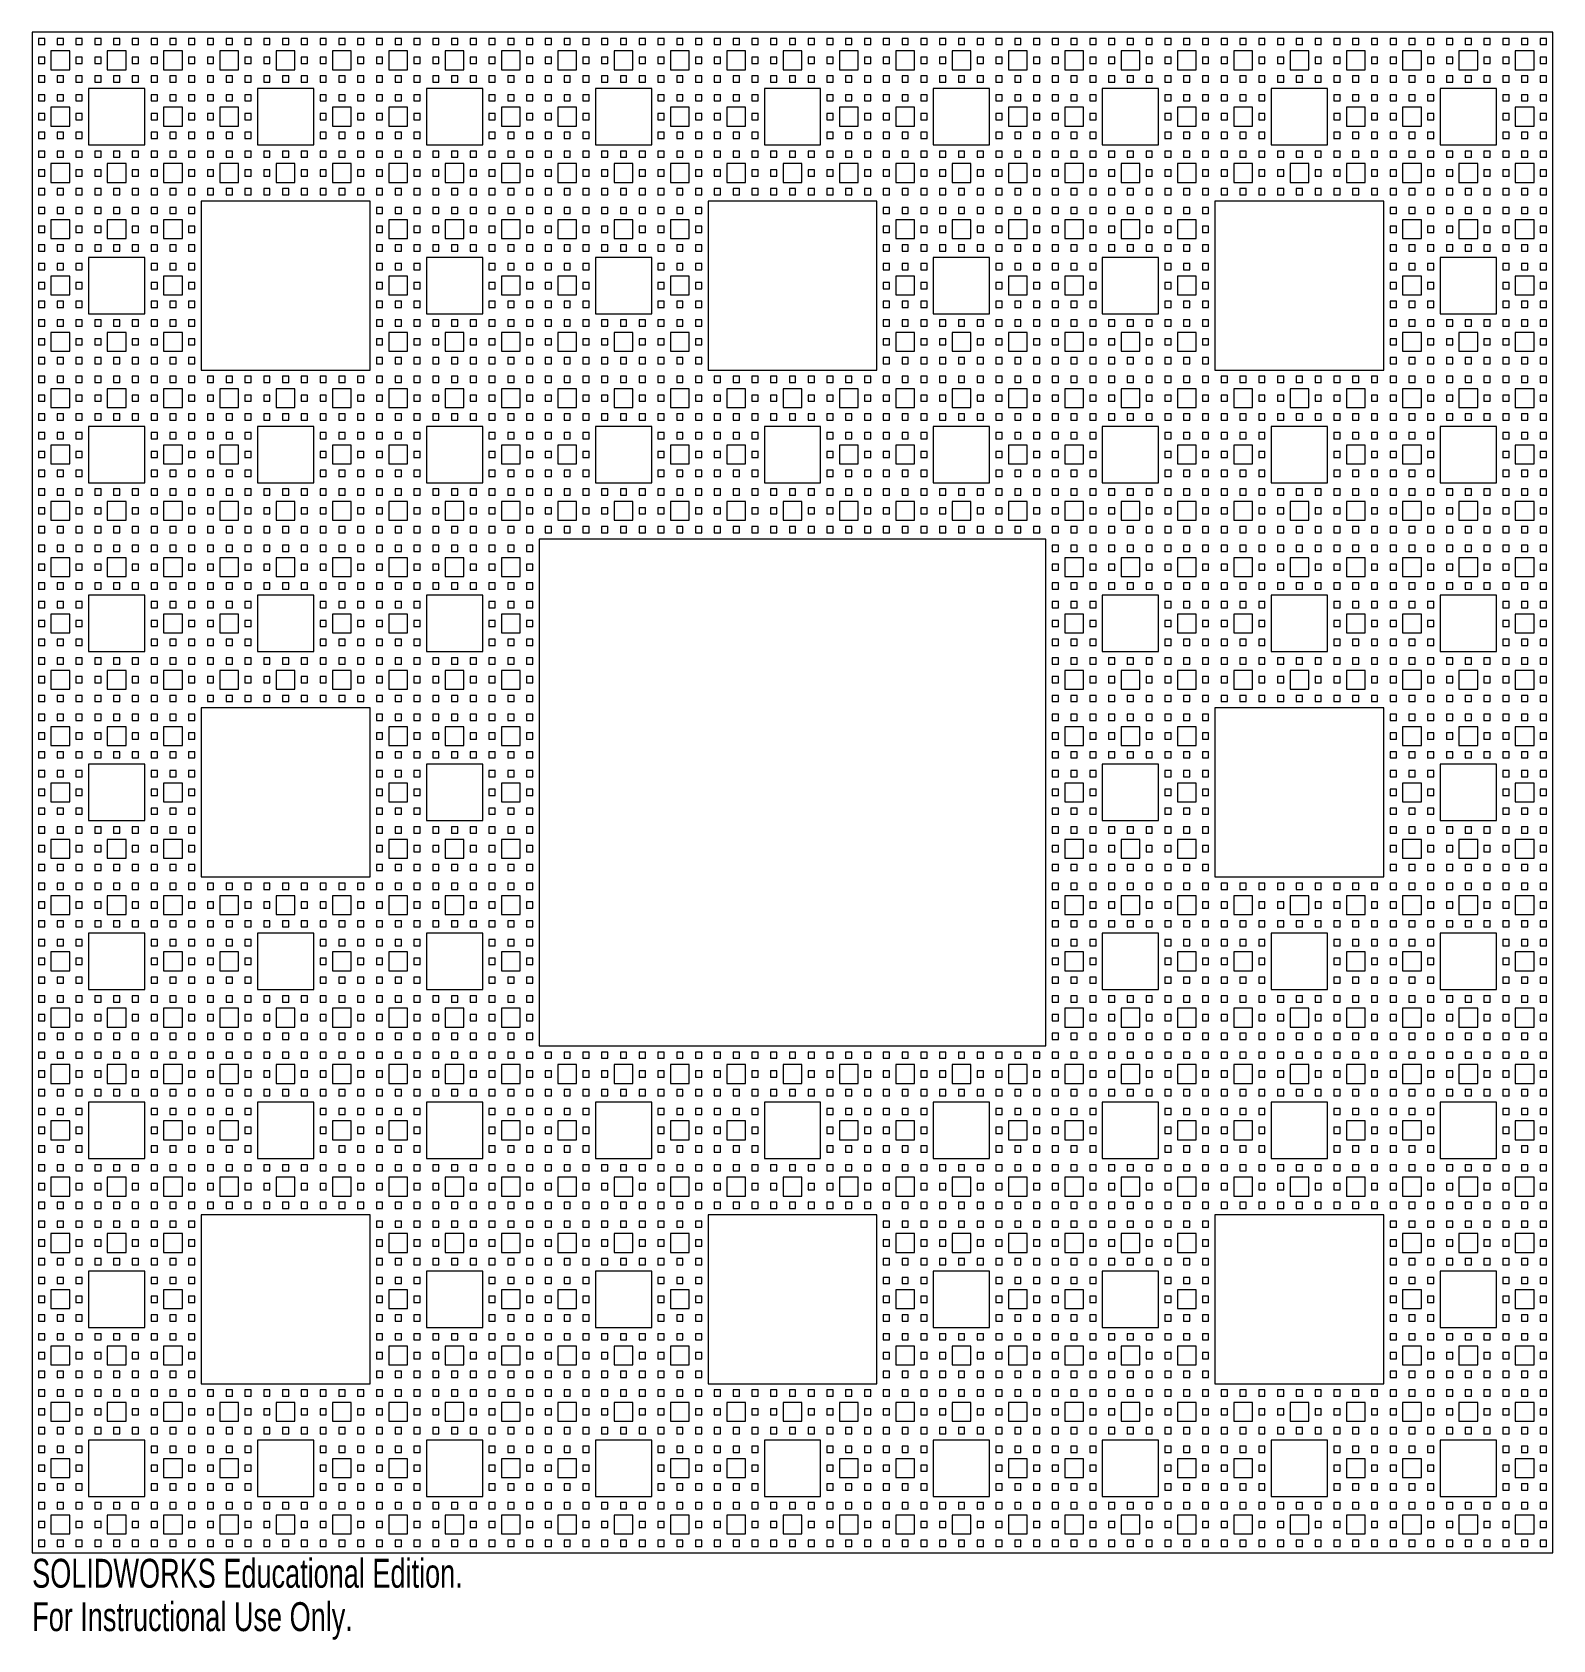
# Model space of a CAD drawing. Header units: millimetres. Extents: x -127 to 127, y -142 to 127.
import ezdxf

# ---------------------------------------------------------------- set-up
doc = ezdxf.new("R2010")
doc.units = ezdxf.units.MM
doc.styles.add('SLDTEXTSTYLE0', font='TXT', dxfattribs={"width": 0.7})

msp = doc.modelspace()

# ---------------------------------------------------------------- texts
at = {"color": 7, "linetype": 'Continuous', "char_height": 4.8336, "attachment_point": 1, "style": 'SLDTEXTSTYLE0'}
for s, insert in [('SOLIDWORKS Educational Edition.', (-127, -128.02)), ('For Instructional Use Only.', (-127, -135.27))]:
    msp.add_mtext(s, dxfattribs=dict(at, insert=insert))

# ---------------------------------------------------------------- linework, layer by layer
at = {"color": 7, "linetype": 'Continuous', "lineweight": 15}
for p, q in [((-127, 127), (-127, -127)), ((127, 127), (-127, 127)), ((127, -127), (127, 127)), ((-124.91, 125.95), (-125.95, 125.95)), ((-125.95, 125.95), (-125.95, 124.91)), ((-125.95, 124.91), (-124.91, 124.91)), ((-124.91, 124.91), (-124.91, 125.95)), ((-120.73, 123.86), (-123.86, 123.86)), ((-123.86, 123.86), (-123.86, 120.73)), ((-121.77, 125.95), (-122.82, 125.95)), ((-122.82, 125.95), (-122.82, 124.91)), ((-122.82, 124.91), (-121.77, 124.91)), ((-121.77, 124.91), (-121.77, 125.95)), ((-120.73, 120.73), (-120.73, 123.86)), ((-118.64, 125.95), (-119.68, 125.95)), ((-119.68, 125.95), (-119.68, 124.91)), ((-119.68, 124.91), (-118.64, 124.91)), ((-118.64, 124.91), (-118.64, 125.95)), ((-115.5, 125.95), (-116.55, 125.95)), ((-116.55, 125.95), (-116.55, 124.91)), ((-116.55, 124.91), (-115.5, 124.91)), ((-115.5, 124.91), (-115.5, 125.95)), ((-111.32, 123.86), (-114.46, 123.86)), ((-114.46, 123.86), (-114.46, 120.73)), ((-112.37, 125.95), (-113.41, 125.95)), ((-113.41, 125.95), (-113.41, 124.91)), ((-113.41, 124.91), (-112.37, 124.91)), ((-112.37, 124.91), (-112.37, 125.95)), ((-111.32, 120.73), (-111.32, 123.86)), ((-109.23, 125.95), (-110.28, 125.95)), ((-110.28, 125.95), (-110.28, 124.91)), ((-110.28, 124.91), (-109.23, 124.91)), ((-109.23, 124.91), (-109.23, 125.95)), ((-106.09, 125.95), (-107.14, 125.95)), ((-107.14, 125.95), (-107.14, 124.91)), ((-107.14, 124.91), (-106.09, 124.91)), ((-106.09, 124.91), (-106.09, 125.95)), ((-101.91, 123.86), (-105.05, 123.86)), ((-105.05, 123.86), (-105.05, 120.73)), ((-102.96, 125.95), (-104, 125.95)), ((-104, 125.95), (-104, 124.91)), ((-104, 124.91), (-102.96, 124.91)), ((-102.96, 124.91), (-102.96, 125.95)), ((-101.91, 120.73), (-101.91, 123.86)), ((-99.82, 125.95), (-100.87, 125.95)), ((-100.87, 125.95), (-100.87, 124.91)), ((-100.87, 124.91), (-99.82, 124.91)), ((-99.82, 124.91), (-99.82, 125.95)), ((-96.69, 125.95), (-97.73, 125.95)), ((-97.73, 125.95), (-97.73, 124.91)), ((-97.73, 124.91), (-96.69, 124.91)), ((-96.69, 124.91), (-96.69, 125.95)), ((-92.51, 123.86), (-95.64, 123.86)), ((-95.64, 123.86), (-95.64, 120.73)), ((-93.55, 125.95), (-94.6, 125.95)), ((-94.6, 125.95), (-94.6, 124.91)), ((-94.6, 124.91), (-93.55, 124.91)), ((-93.55, 124.91), (-93.55, 125.95)), ((-92.51, 120.73), (-92.51, 123.86)), ((-90.42, 125.95), (-91.46, 125.95)), ((-91.46, 125.95), (-91.46, 124.91)), ((-91.46, 124.91), (-90.42, 124.91)), ((-90.42, 124.91), (-90.42, 125.95)), ((-87.28, 125.95), (-88.33, 125.95)), ((-88.33, 125.95), (-88.33, 124.91)), ((-88.33, 124.91), (-87.28, 124.91)), ((-87.28, 124.91), (-87.28, 125.95)), ((-83.1, 123.86), (-86.23, 123.86)), ((-86.23, 123.86), (-86.23, 120.73)), ((-84.14, 125.95), (-85.19, 125.95)), ((-85.19, 125.95), (-85.19, 124.91)), ((-85.19, 124.91), (-84.14, 124.91)), ((-84.14, 124.91), (-84.14, 125.95)), ((-83.1, 120.73), (-83.1, 123.86)), ((-81.01, 125.95), (-82.05, 125.95)), ((-82.05, 125.95), (-82.05, 124.91)), ((-82.05, 124.91), (-81.01, 124.91)), ((-81.01, 124.91), (-81.01, 125.95)), ((-77.87, 125.95), (-78.92, 125.95)), ((-78.92, 125.95), (-78.92, 124.91)), ((-78.92, 124.91), (-77.87, 124.91)), ((-77.87, 124.91), (-77.87, 125.95)), ((-73.69, 123.86), (-76.83, 123.86)), ((-76.83, 123.86), (-76.83, 120.73)), ((-74.74, 125.95), (-75.78, 125.95)), ((-75.78, 125.95), (-75.78, 124.91)), ((-75.78, 124.91), (-74.74, 124.91)), ((-74.74, 124.91), (-74.74, 125.95)), ((-73.69, 120.73), (-73.69, 123.86)), ((-71.6, 125.95), (-72.65, 125.95)), ((-72.65, 125.95), (-72.65, 124.91)), ((-72.65, 124.91), (-71.6, 124.91)), ((-71.6, 124.91), (-71.6, 125.95)), ((-68.47, 125.95), (-69.51, 125.95)), ((-69.51, 125.95), (-69.51, 124.91)), ((-69.51, 124.91), (-68.47, 124.91)), ((-68.47, 124.91), (-68.47, 125.95)), ((-64.28, 123.86), (-67.42, 123.86)), ((-67.42, 123.86), (-67.42, 120.73)), ((-65.33, 125.95), (-66.37, 125.95)), ((-66.37, 125.95), (-66.37, 124.91)), ((-66.37, 124.91), (-65.33, 124.91)), ((-65.33, 124.91), (-65.33, 125.95)), ((-64.28, 120.73), (-64.28, 123.86)), ((-62.19, 125.95), (-63.24, 125.95)), ((-63.24, 125.95), (-63.24, 124.91)), ((-63.24, 124.91), (-62.19, 124.91)), ((-62.19, 124.91), (-62.19, 125.95)), ((-59.06, 125.95), (-60.1, 125.95)), ((-60.1, 125.95), (-60.1, 124.91)), ((-60.1, 124.91), (-59.06, 124.91)), ((-59.06, 124.91), (-59.06, 125.95)), ((-54.88, 123.86), (-58.01, 123.86)), ((-58.01, 123.86), (-58.01, 120.73)), ((-55.92, 125.95), (-56.97, 125.95)), ((-56.97, 125.95), (-56.97, 124.91)), ((-56.97, 124.91), (-55.92, 124.91)), ((-55.92, 124.91), (-55.92, 125.95)), ((-54.88, 120.73), (-54.88, 123.86)), ((-52.79, 125.95), (-53.83, 125.95)), ((-53.83, 125.95), (-53.83, 124.91)), ((-53.83, 124.91), (-52.79, 124.91)), ((-52.79, 124.91), (-52.79, 125.95)), ((-49.65, 125.95), (-50.7, 125.95)), ((-50.7, 125.95), (-50.7, 124.91)), ((-50.7, 124.91), (-49.65, 124.91)), ((-49.65, 124.91), (-49.65, 125.95)), ((-45.47, 123.86), (-48.6, 123.86)), ((-48.6, 123.86), (-48.6, 120.73)), ((-46.51, 125.95), (-47.56, 125.95)), ((-47.56, 125.95), (-47.56, 124.91)), ((-47.56, 124.91), (-46.51, 124.91)), ((-46.51, 124.91), (-46.51, 125.95)), ((-45.47, 120.73), (-45.47, 123.86)), ((-43.38, 125.95), (-44.42, 125.95)), ((-44.42, 125.95), (-44.42, 124.91)), ((-44.42, 124.91), (-43.38, 124.91)), ((-43.38, 124.91), (-43.38, 125.95)), ((-40.24, 125.95), (-41.29, 125.95)), ((-41.29, 125.95), (-41.29, 124.91)), ((-41.29, 124.91), (-40.24, 124.91)), ((-40.24, 124.91), (-40.24, 125.95)), ((-36.06, 123.86), (-39.2, 123.86)), ((-39.2, 123.86), (-39.2, 120.73)), ((-37.11, 125.95), (-38.15, 125.95)), ((-38.15, 125.95), (-38.15, 124.91)), ((-38.15, 124.91), (-37.11, 124.91)), ((-37.11, 124.91), (-37.11, 125.95)), ((-36.06, 120.73), (-36.06, 123.86)), ((-33.97, 125.95), (-35.02, 125.95)), ((-35.02, 125.95), (-35.02, 124.91)), ((-35.02, 124.91), (-33.97, 124.91)), ((-33.97, 124.91), (-33.97, 125.95)), ((-30.84, 125.95), (-31.88, 125.95)), ((-31.88, 125.95), (-31.88, 124.91)), ((-31.88, 124.91), (-30.84, 124.91)), ((-30.84, 124.91), (-30.84, 125.95)), ((-26.65, 123.86), (-29.79, 123.86)), ((-29.79, 123.86), (-29.79, 120.73)), ((-27.7, 125.95), (-28.74, 125.95)), ((-28.74, 125.95), (-28.74, 124.91)), ((-28.74, 124.91), (-27.7, 124.91)), ((-27.7, 124.91), (-27.7, 125.95)), ((-26.65, 120.73), (-26.65, 123.86)), ((-24.56, 125.95), (-25.61, 125.95)), ((-25.61, 125.95), (-25.61, 124.91)), ((-25.61, 124.91), (-24.56, 124.91)), ((-24.56, 124.91), (-24.56, 125.95)), ((-21.43, 125.95), (-22.47, 125.95)), ((-22.47, 125.95), (-22.47, 124.91)), ((-22.47, 124.91), (-21.43, 124.91)), ((-21.43, 124.91), (-21.43, 125.95)), ((-17.25, 123.86), (-20.38, 123.86)), ((-20.38, 123.86), (-20.38, 120.73)), ((-18.29, 125.95), (-19.34, 125.95)), ((-19.34, 125.95), (-19.34, 124.91)), ((-19.34, 124.91), (-18.29, 124.91)), ((-18.29, 124.91), (-18.29, 125.95)), ((-17.25, 120.73), (-17.25, 123.86)), ((-15.16, 125.95), (-16.2, 125.95)), ((-16.2, 125.95), (-16.2, 124.91)), ((-16.2, 124.91), (-15.16, 124.91)), ((-15.16, 124.91), (-15.16, 125.95)), ((-12.02, 125.95), (-13.07, 125.95)), ((-13.07, 125.95), (-13.07, 124.91)), ((-13.07, 124.91), (-12.02, 124.91)), ((-12.02, 124.91), (-12.02, 125.95)), ((-7.84, 123.86), (-10.98, 123.86)), ((-10.98, 123.86), (-10.98, 120.73)), ((-8.88, 125.95), (-9.93, 125.95)), ((-9.93, 125.95), (-9.93, 124.91)), ((-9.93, 124.91), (-8.88, 124.91)), ((-8.88, 124.91), (-8.88, 125.95)), ((-7.84, 120.73), (-7.84, 123.86)), ((-5.75, 125.95), (-6.79, 125.95)), ((-6.79, 125.95), (-6.79, 124.91)), ((-6.79, 124.91), (-5.75, 124.91)), ((-5.75, 124.91), (-5.75, 125.95)), ((-2.61, 125.95), (-3.66, 125.95)), ((-3.66, 125.95), (-3.66, 124.91)), ((-3.66, 124.91), (-2.61, 124.91)), ((-2.61, 124.91), (-2.61, 125.95)), ((1.57, 123.86), (-1.57, 123.86)), ((-1.57, 123.86), (-1.57, 120.73)), ((0.52, 125.95), (-0.52, 125.95)), ((-0.52, 125.95), (-0.52, 124.91)), ((-0.52, 124.91), (0.52, 124.91)), ((0.52, 124.91), (0.52, 125.95)), ((1.57, 120.73), (1.57, 123.86)), ((3.66, 125.95), (2.61, 125.95)), ((2.61, 125.95), (2.61, 124.91)), ((2.61, 124.91), (3.66, 124.91)), ((3.66, 124.91), (3.66, 125.95)), ((6.79, 125.95), (5.75, 125.95)), ((5.75, 125.95), (5.75, 124.91)), ((5.75, 124.91), (6.79, 124.91)), ((6.79, 124.91), (6.79, 125.95)), ((10.98, 123.86), (7.84, 123.86)), ((7.84, 123.86), (7.84, 120.73)), ((9.93, 125.95), (8.88, 125.95)), ((8.88, 125.95), (8.88, 124.91)), ((8.88, 124.91), (9.93, 124.91)), ((9.93, 124.91), (9.93, 125.95)), ((10.98, 120.73), (10.98, 123.86)), ((13.07, 125.95), (12.02, 125.95)), ((12.02, 125.95), (12.02, 124.91)), ((12.02, 124.91), (13.07, 124.91)), ((13.07, 124.91), (13.07, 125.95)), ((16.2, 125.95), (15.16, 125.95)), ((15.16, 125.95), (15.16, 124.91)), ((15.16, 124.91), (16.2, 124.91)), ((16.2, 124.91), (16.2, 125.95)), ((20.38, 123.86), (17.25, 123.86)), ((17.25, 123.86), (17.25, 120.73)), ((19.34, 125.95), (18.29, 125.95)), ((18.29, 125.95), (18.29, 124.91)), ((18.29, 124.91), (19.34, 124.91)), ((19.34, 124.91), (19.34, 125.95)), ((20.38, 120.73), (20.38, 123.86)), ((22.47, 125.95), (21.43, 125.95)), ((21.43, 125.95), (21.43, 124.91)), ((21.43, 124.91), (22.47, 124.91)), ((22.47, 124.91), (22.47, 125.95)), ((25.61, 125.95), (24.56, 125.95)), ((24.56, 125.95), (24.56, 124.91)), ((24.56, 124.91), (25.61, 124.91)), ((25.61, 124.91), (25.61, 125.95)), ((29.79, 123.86), (26.65, 123.86)), ((26.65, 123.86), (26.65, 120.73)), ((28.74, 125.95), (27.7, 125.95)), ((27.7, 125.95), (27.7, 124.91)), ((27.7, 124.91), (28.74, 124.91)), ((28.74, 124.91), (28.74, 125.95)), ((29.79, 120.73), (29.79, 123.86)), ((31.88, 125.95), (30.84, 125.95)), ((30.84, 125.95), (30.84, 124.91)), ((30.84, 124.91), (31.88, 124.91)), ((31.88, 124.91), (31.88, 125.95)), ((35.02, 125.95), (33.97, 125.95)), ((33.97, 125.95), (33.97, 124.91)), ((33.97, 124.91), (35.02, 124.91)), ((35.02, 124.91), (35.02, 125.95)), ((39.2, 123.86), (36.06, 123.86)), ((36.06, 123.86), (36.06, 120.73)), ((38.15, 125.95), (37.11, 125.95)), ((37.11, 125.95), (37.11, 124.91)), ((37.11, 124.91), (38.15, 124.91)), ((38.15, 124.91), (38.15, 125.95)), ((39.2, 120.73), (39.2, 123.86)), ((41.29, 125.95), (40.24, 125.95)), ((40.24, 125.95), (40.24, 124.91)), ((40.24, 124.91), (41.29, 124.91)), ((41.29, 124.91), (41.29, 125.95)), ((44.42, 125.95), (43.38, 125.95)), ((43.38, 125.95), (43.38, 124.91)), ((43.38, 124.91), (44.42, 124.91)), ((44.42, 124.91), (44.42, 125.95)), ((48.6, 123.86), (45.47, 123.86)), ((45.47, 123.86), (45.47, 120.73)), ((47.56, 125.95), (46.51, 125.95)), ((46.51, 125.95), (46.51, 124.91)), ((46.51, 124.91), (47.56, 124.91)), ((47.56, 124.91), (47.56, 125.95)), ((48.6, 120.73), (48.6, 123.86)), ((50.7, 125.95), (49.65, 125.95)), ((49.65, 125.95), (49.65, 124.91)), ((49.65, 124.91), (50.7, 124.91)), ((50.7, 124.91), (50.7, 125.95)), ((53.83, 125.95), (52.79, 125.95)), ((52.79, 125.95), (52.79, 124.91)), ((52.79, 124.91), (53.83, 124.91)), ((53.83, 124.91), (53.83, 125.95)), ((58.01, 123.86), (54.88, 123.86)), ((54.88, 123.86), (54.88, 120.73)), ((56.97, 125.95), (55.92, 125.95)), ((55.92, 125.95), (55.92, 124.91)), ((55.92, 124.91), (56.97, 124.91)), ((56.97, 124.91), (56.97, 125.95)), ((58.01, 120.73), (58.01, 123.86)), ((60.1, 125.95), (59.06, 125.95)), ((59.06, 125.95), (59.06, 124.91)), ((59.06, 124.91), (60.1, 124.91)), ((60.1, 124.91), (60.1, 125.95)), ((63.24, 125.95), (62.19, 125.95)), ((62.19, 125.95), (62.19, 124.91)), ((62.19, 124.91), (63.24, 124.91)), ((63.24, 124.91), (63.24, 125.95)), ((67.42, 123.86), (64.28, 123.86)), ((64.28, 123.86), (64.28, 120.73)), ((66.37, 125.95), (65.33, 125.95)), ((65.33, 125.95), (65.33, 124.91)), ((65.33, 124.91), (66.37, 124.91)), ((66.37, 124.91), (66.37, 125.95)), ((67.42, 120.73), (67.42, 123.86)), ((69.51, 125.95), (68.47, 125.95)), ((68.47, 125.95), (68.47, 124.91)), ((68.47, 124.91), (69.51, 124.91)), ((69.51, 124.91), (69.51, 125.95)), ((72.65, 125.95), (71.6, 125.95)), ((71.6, 125.95), (71.6, 124.91)), ((71.6, 124.91), (72.65, 124.91)), ((72.65, 124.91), (72.65, 125.95)), ((76.83, 123.86), (73.69, 123.86)), ((73.69, 123.86), (73.69, 120.73)), ((75.78, 125.95), (74.74, 125.95)), ((74.74, 125.95), (74.74, 124.91)), ((74.74, 124.91), (75.78, 124.91)), ((75.78, 124.91), (75.78, 125.95)), ((76.83, 120.73), (76.83, 123.86)), ((78.92, 125.95), (77.87, 125.95)), ((77.87, 125.95), (77.87, 124.91)), ((77.87, 124.91), (78.92, 124.91)), ((78.92, 124.91), (78.92, 125.95)), ((82.05, 125.95), (81.01, 125.95)), ((81.01, 125.95), (81.01, 124.91)), ((81.01, 124.91), (82.05, 124.91)), ((82.05, 124.91), (82.05, 125.95)), ((86.23, 123.86), (83.1, 123.86)), ((83.1, 123.86), (83.1, 120.73)), ((85.19, 125.95), (84.14, 125.95)), ((84.14, 125.95), (84.14, 124.91)), ((84.14, 124.91), (85.19, 124.91)), ((85.19, 124.91), (85.19, 125.95)), ((86.23, 120.73), (86.23, 123.86)), ((88.33, 125.95), (87.28, 125.95)), ((87.28, 125.95), (87.28, 124.91)), ((87.28, 124.91), (88.33, 124.91)), ((88.33, 124.91), (88.33, 125.95)), ((91.46, 125.95), (90.42, 125.95)), ((90.42, 125.95), (90.42, 124.91)), ((90.42, 124.91), (91.46, 124.91)), ((91.46, 124.91), (91.46, 125.95)), ((95.64, 123.86), (92.51, 123.86)), ((92.51, 123.86), (92.51, 120.73)), ((94.6, 125.95), (93.55, 125.95)), ((93.55, 125.95), (93.55, 124.91)), ((93.55, 124.91), (94.6, 124.91)), ((94.6, 124.91), (94.6, 125.95)), ((95.64, 120.73), (95.64, 123.86)), ((97.73, 125.95), (96.69, 125.95)), ((96.69, 125.95), (96.69, 124.91)), ((96.69, 124.91), (97.73, 124.91)), ((97.73, 124.91), (97.73, 125.95)), ((100.87, 125.95), (99.82, 125.95)), ((99.82, 125.95), (99.82, 124.91)), ((99.82, 124.91), (100.87, 124.91)), ((100.87, 124.91), (100.87, 125.95)), ((105.05, 123.86), (101.91, 123.86)), ((101.91, 123.86), (101.91, 120.73)), ((104, 125.95), (102.96, 125.95)), ((102.96, 125.95), (102.96, 124.91)), ((102.96, 124.91), (104, 124.91)), ((104, 124.91), (104, 125.95)), ((105.05, 120.73), (105.05, 123.86)), ((107.14, 125.95), (106.09, 125.95)), ((106.09, 125.95), (106.09, 124.91)), ((106.09, 124.91), (107.14, 124.91)), ((107.14, 124.91), (107.14, 125.95)), ((110.28, 125.95), (109.23, 125.95)), ((109.23, 125.95), (109.23, 124.91)), ((109.23, 124.91), (110.28, 124.91)), ((110.28, 124.91), (110.28, 125.95)), ((114.46, 123.86), (111.32, 123.86)), ((111.32, 123.86), (111.32, 120.73)), ((113.41, 125.95), (112.37, 125.95)), ((112.37, 125.95), (112.37, 124.91)), ((112.37, 124.91), (113.41, 124.91)), ((113.41, 124.91), (113.41, 125.95)), ((114.46, 120.73), (114.46, 123.86)), ((116.55, 125.95), (115.5, 125.95)), ((115.5, 125.95), (115.5, 124.91)), ((115.5, 124.91), (116.55, 124.91)), ((116.55, 124.91), (116.55, 125.95)), ((119.68, 125.95), (118.64, 125.95)), ((118.64, 125.95), (118.64, 124.91)), ((118.64, 124.91), (119.68, 124.91)), ((119.68, 124.91), (119.68, 125.95)), ((123.86, 123.86), (120.73, 123.86)), ((120.73, 123.86), (120.73, 120.73)), ((122.82, 125.95), (121.77, 125.95)), ((121.77, 125.95), (121.77, 124.91)), ((121.77, 124.91), (122.82, 124.91)), ((122.82, 124.91), (122.82, 125.95)), ((123.86, 120.73), (123.86, 123.86)), ((125.95, 125.95), (124.91, 125.95)), ((124.91, 125.95), (124.91, 124.91)), ((124.91, 124.91), (125.95, 124.91)), ((125.95, 124.91), (125.95, 125.95)), ((-124.91, 122.82), (-125.95, 122.82)), ((-125.95, 122.82), (-125.95, 121.77)), ((-125.95, 121.77), (-124.91, 121.77)), ((-124.91, 121.77), (-124.91, 122.82)), ((-118.64, 122.82), (-119.68, 122.82)), ((-119.68, 122.82), (-119.68, 121.77)), ((-119.68, 121.77), (-118.64, 121.77)), ((-118.64, 121.77), (-118.64, 122.82)), ((-115.5, 122.82), (-116.55, 122.82)), ((-116.55, 122.82), (-116.55, 121.77)), ((-116.55, 121.77), (-115.5, 121.77)), ((-115.5, 121.77), (-115.5, 122.82)), ((-109.23, 122.82), (-110.28, 122.82)), ((-110.28, 122.82), (-110.28, 121.77)), ((-110.28, 121.77), (-109.23, 121.77)), ((-109.23, 121.77), (-109.23, 122.82)), ((-106.09, 122.82), (-107.14, 122.82)), ((-107.14, 122.82), (-107.14, 121.77)), ((-107.14, 121.77), (-106.09, 121.77)), ((-106.09, 121.77), (-106.09, 122.82)), ((-99.82, 122.82), (-100.87, 122.82)), ((-100.87, 122.82), (-100.87, 121.77)), ((-100.87, 121.77), (-99.82, 121.77)), ((-99.82, 121.77), (-99.82, 122.82)), ((-96.69, 122.82), (-97.73, 122.82)), ((-97.73, 122.82), (-97.73, 121.77)), ((-97.73, 121.77), (-96.69, 121.77)), ((-96.69, 121.77), (-96.69, 122.82)), ((-90.42, 122.82), (-91.46, 122.82)), ((-91.46, 122.82), (-91.46, 121.77)), ((-91.46, 121.77), (-90.42, 121.77)), ((-90.42, 121.77), (-90.42, 122.82)), ((-87.28, 122.82), (-88.33, 122.82)), ((-88.33, 122.82), (-88.33, 121.77)), ((-88.33, 121.77), (-87.28, 121.77)), ((-87.28, 121.77), (-87.28, 122.82)), ((-81.01, 122.82), (-82.05, 122.82)), ((-82.05, 122.82), (-82.05, 121.77)), ((-82.05, 121.77), (-81.01, 121.77)), ((-81.01, 121.77), (-81.01, 122.82)), ((-77.87, 122.82), (-78.92, 122.82)), ((-78.92, 122.82), (-78.92, 121.77)), ((-78.92, 121.77), (-77.87, 121.77)), ((-77.87, 121.77), (-77.87, 122.82)), ((-71.6, 122.82), (-72.65, 122.82)), ((-72.65, 122.82), (-72.65, 121.77)), ((-72.65, 121.77), (-71.6, 121.77)), ((-71.6, 121.77), (-71.6, 122.82)), ((-68.47, 122.82), (-69.51, 122.82)), ((-69.51, 122.82), (-69.51, 121.77)), ((-69.51, 121.77), (-68.47, 121.77)), ((-68.47, 121.77), (-68.47, 122.82)), ((-62.19, 122.82), (-63.24, 122.82)), ((-63.24, 122.82), (-63.24, 121.77)), ((-63.24, 121.77), (-62.19, 121.77)), ((-62.19, 121.77), (-62.19, 122.82)), ((-59.06, 122.82), (-60.1, 122.82)), ((-60.1, 122.82), (-60.1, 121.77)), ((-60.1, 121.77), (-59.06, 121.77)), ((-59.06, 121.77), (-59.06, 122.82)), ((-52.79, 122.82), (-53.83, 122.82)), ((-53.83, 122.82), (-53.83, 121.77)), ((-53.83, 121.77), (-52.79, 121.77)), ((-52.79, 121.77), (-52.79, 122.82)), ((-49.65, 122.82), (-50.7, 122.82)), ((-50.7, 122.82), (-50.7, 121.77)), ((-50.7, 121.77), (-49.65, 121.77)), ((-49.65, 121.77), (-49.65, 122.82)), ((-43.38, 122.82), (-44.42, 122.82)), ((-44.42, 122.82), (-44.42, 121.77)), ((-44.42, 121.77), (-43.38, 121.77)), ((-43.38, 121.77), (-43.38, 122.82)), ((-40.24, 122.82), (-41.29, 122.82)), ((-41.29, 122.82), (-41.29, 121.77)), ((-41.29, 121.77), (-40.24, 121.77)), ((-40.24, 121.77), (-40.24, 122.82)), ((-33.97, 122.82), (-35.02, 122.82)), ((-35.02, 122.82), (-35.02, 121.77)), ((-35.02, 121.77), (-33.97, 121.77)), ((-33.97, 121.77), (-33.97, 122.82)), ((-30.84, 122.82), (-31.88, 122.82)), ((-31.88, 122.82), (-31.88, 121.77)), ((-31.88, 121.77), (-30.84, 121.77)), ((-30.84, 121.77), (-30.84, 122.82)), ((-24.56, 122.82), (-25.61, 122.82)), ((-25.61, 122.82), (-25.61, 121.77)), ((-25.61, 121.77), (-24.56, 121.77)), ((-24.56, 121.77), (-24.56, 122.82)), ((-21.43, 122.82), (-22.47, 122.82)), ((-22.47, 122.82), (-22.47, 121.77)), ((-22.47, 121.77), (-21.43, 121.77)), ((-21.43, 121.77), (-21.43, 122.82)), ((-15.16, 122.82), (-16.2, 122.82)), ((-16.2, 122.82), (-16.2, 121.77)), ((-16.2, 121.77), (-15.16, 121.77)), ((-15.16, 121.77), (-15.16, 122.82)), ((-12.02, 122.82), (-13.07, 122.82)), ((-13.07, 122.82), (-13.07, 121.77)), ((-13.07, 121.77), (-12.02, 121.77)), ((-12.02, 121.77), (-12.02, 122.82)), ((-5.75, 122.82), (-6.79, 122.82)), ((-6.79, 122.82), (-6.79, 121.77)), ((-6.79, 121.77), (-5.75, 121.77)), ((-5.75, 121.77), (-5.75, 122.82)), ((-2.61, 122.82), (-3.66, 122.82)), ((-3.66, 122.82), (-3.66, 121.77)), ((-3.66, 121.77), (-2.61, 121.77)), ((-2.61, 121.77), (-2.61, 122.82)), ((3.66, 122.82), (2.61, 122.82)), ((2.61, 122.82), (2.61, 121.77)), ((2.61, 121.77), (3.66, 121.77)), ((3.66, 121.77), (3.66, 122.82)), ((6.79, 122.82), (5.75, 122.82)), ((5.75, 122.82), (5.75, 121.77)), ((5.75, 121.77), (6.79, 121.77)), ((6.79, 121.77), (6.79, 122.82)), ((13.07, 122.82), (12.02, 122.82)), ((12.02, 122.82), (12.02, 121.77)), ((12.02, 121.77), (13.07, 121.77)), ((13.07, 121.77), (13.07, 122.82)), ((16.2, 122.82), (15.16, 122.82)), ((15.16, 122.82), (15.16, 121.77)), ((15.16, 121.77), (16.2, 121.77)), ((16.2, 121.77), (16.2, 122.82)), ((22.47, 122.82), (21.43, 122.82)), ((21.43, 122.82), (21.43, 121.77)), ((21.43, 121.77), (22.47, 121.77)), ((22.47, 121.77), (22.47, 122.82)), ((25.61, 122.82), (24.56, 122.82)), ((24.56, 122.82), (24.56, 121.77)), ((24.56, 121.77), (25.61, 121.77)), ((25.61, 121.77), (25.61, 122.82)), ((31.88, 122.82), (30.84, 122.82)), ((30.84, 122.82), (30.84, 121.77)), ((30.84, 121.77), (31.88, 121.77)), ((31.88, 121.77), (31.88, 122.82)), ((35.02, 122.82), (33.97, 122.82)), ((33.97, 122.82), (33.97, 121.77)), ((33.97, 121.77), (35.02, 121.77)), ((35.02, 121.77), (35.02, 122.82)), ((41.29, 122.82), (40.24, 122.82)), ((40.24, 122.82), (40.24, 121.77)), ((40.24, 121.77), (41.29, 121.77)), ((41.29, 121.77), (41.29, 122.82)), ((44.42, 122.82), (43.38, 122.82)), ((43.38, 122.82), (43.38, 121.77)), ((43.38, 121.77), (44.42, 121.77)), ((44.42, 121.77), (44.42, 122.82)), ((50.7, 122.82), (49.65, 122.82)), ((49.65, 122.82), (49.65, 121.77)), ((49.65, 121.77), (50.7, 121.77)), ((50.7, 121.77), (50.7, 122.82)), ((53.83, 122.82), (52.79, 122.82)), ((52.79, 122.82), (52.79, 121.77)), ((52.79, 121.77), (53.83, 121.77)), ((53.83, 121.77), (53.83, 122.82)), ((60.1, 122.82), (59.06, 122.82)), ((59.06, 122.82), (59.06, 121.77)), ((59.06, 121.77), (60.1, 121.77)), ((60.1, 121.77), (60.1, 122.82)), ((63.24, 122.82), (62.19, 122.82)), ((62.19, 122.82), (62.19, 121.77)), ((62.19, 121.77), (63.24, 121.77)), ((63.24, 121.77), (63.24, 122.82)), ((69.51, 122.82), (68.47, 122.82)), ((68.47, 122.82), (68.47, 121.77)), ((68.47, 121.77), (69.51, 121.77)), ((69.51, 121.77), (69.51, 122.82)), ((72.65, 122.82), (71.6, 122.82)), ((71.6, 122.82), (71.6, 121.77)), ((71.6, 121.77), (72.65, 121.77)), ((72.65, 121.77), (72.65, 122.82)), ((78.92, 122.82), (77.87, 122.82)), ((77.87, 122.82), (77.87, 121.77)), ((77.87, 121.77), (78.92, 121.77)), ((78.92, 121.77), (78.92, 122.82)), ((82.05, 122.82), (81.01, 122.82)), ((81.01, 122.82), (81.01, 121.77)), ((81.01, 121.77), (82.05, 121.77)), ((82.05, 121.77), (82.05, 122.82)), ((88.33, 122.82), (87.28, 122.82)), ((87.28, 122.82), (87.28, 121.77)), ((87.28, 121.77), (88.33, 121.77)), ((88.33, 121.77), (88.33, 122.82)), ((91.46, 122.82), (90.42, 122.82)), ((90.42, 122.82), (90.42, 121.77)), ((90.42, 121.77), (91.46, 121.77)), ((91.46, 121.77), (91.46, 122.82)), ((97.73, 122.82), (96.69, 122.82)), ((96.69, 122.82), (96.69, 121.77)), ((96.69, 121.77), (97.73, 121.77)), ((97.73, 121.77), (97.73, 122.82)), ((100.87, 122.82), (99.82, 122.82)), ((99.82, 122.82), (99.82, 121.77)), ((99.82, 121.77), (100.87, 121.77)), ((100.87, 121.77), (100.87, 122.82)), ((107.14, 122.82), (106.09, 122.82)), ((106.09, 122.82), (106.09, 121.77)), ((106.09, 121.77), (107.14, 121.77)), ((107.14, 121.77), (107.14, 122.82)), ((110.28, 122.82), (109.23, 122.82)), ((109.23, 122.82), (109.23, 121.77)), ((109.23, 121.77), (110.28, 121.77)), ((110.28, 121.77), (110.28, 122.82)), ((116.55, 122.82), (115.5, 122.82)), ((115.5, 122.82), (115.5, 121.77)), ((115.5, 121.77), (116.55, 121.77)), ((116.55, 121.77), (116.55, 122.82)), ((119.68, 122.82), (118.64, 122.82)), ((118.64, 122.82), (118.64, 121.77)), ((118.64, 121.77), (119.68, 121.77)), ((119.68, 121.77), (119.68, 122.82)), ((125.95, 122.82), (124.91, 122.82)), ((124.91, 122.82), (124.91, 121.77)), ((124.91, 121.77), (125.95, 121.77)), ((125.95, 121.77), (125.95, 122.82)), ((-124.91, 119.68), (-125.95, 119.68)), ((-125.95, 119.68), (-125.95, 118.64)), ((-125.95, 118.64), (-124.91, 118.64)), ((-124.91, 118.64), (-124.91, 119.68)), ((-123.86, 120.73), (-120.73, 120.73)), ((-121.77, 119.68), (-122.82, 119.68)), ((-122.82, 119.68), (-122.82, 118.64)), ((-122.82, 118.64), (-121.77, 118.64)), ((-121.77, 118.64), (-121.77, 119.68)), ((-118.64, 119.68), (-119.68, 119.68)), ((-119.68, 119.68), (-119.68, 118.64)), ((-119.68, 118.64), (-118.64, 118.64)), ((-118.64, 118.64), (-118.64, 119.68)), ((-115.5, 119.68), (-116.55, 119.68)), ((-116.55, 119.68), (-116.55, 118.64)), ((-116.55, 118.64), (-115.5, 118.64)), ((-115.5, 118.64), (-115.5, 119.68)), ((-114.46, 120.73), (-111.32, 120.73)), ((-112.37, 119.68), (-113.41, 119.68)), ((-113.41, 119.68), (-113.41, 118.64)), ((-113.41, 118.64), (-112.37, 118.64)), ((-112.37, 118.64), (-112.37, 119.68)), ((-109.23, 119.68), (-110.28, 119.68)), ((-110.28, 119.68), (-110.28, 118.64)), ((-110.28, 118.64), (-109.23, 118.64)), ((-109.23, 118.64), (-109.23, 119.68)), ((-106.09, 119.68), (-107.14, 119.68)), ((-107.14, 119.68), (-107.14, 118.64)), ((-107.14, 118.64), (-106.09, 118.64)), ((-106.09, 118.64), (-106.09, 119.68)), ((-105.05, 120.73), (-101.91, 120.73)), ((-102.96, 119.68), (-104, 119.68)), ((-104, 119.68), (-104, 118.64)), ((-104, 118.64), (-102.96, 118.64)), ((-102.96, 118.64), (-102.96, 119.68)), ((-99.82, 119.68), (-100.87, 119.68)), ((-100.87, 119.68), (-100.87, 118.64)), ((-100.87, 118.64), (-99.82, 118.64)), ((-99.82, 118.64), (-99.82, 119.68)), ((-96.69, 119.68), (-97.73, 119.68)), ((-97.73, 119.68), (-97.73, 118.64)), ((-97.73, 118.64), (-96.69, 118.64)), ((-96.69, 118.64), (-96.69, 119.68)), ((-95.64, 120.73), (-92.51, 120.73)), ((-93.55, 119.68), (-94.6, 119.68)), ((-94.6, 119.68), (-94.6, 118.64)), ((-94.6, 118.64), (-93.55, 118.64)), ((-93.55, 118.64), (-93.55, 119.68)), ((-90.42, 119.68), (-91.46, 119.68)), ((-91.46, 119.68), (-91.46, 118.64)), ((-91.46, 118.64), (-90.42, 118.64)), ((-90.42, 118.64), (-90.42, 119.68)), ((-87.28, 119.68), (-88.33, 119.68)), ((-88.33, 119.68), (-88.33, 118.64)), ((-88.33, 118.64), (-87.28, 118.64)), ((-87.28, 118.64), (-87.28, 119.68)), ((-86.23, 120.73), (-83.1, 120.73)), ((-84.14, 119.68), (-85.19, 119.68)), ((-85.19, 119.68), (-85.19, 118.64)), ((-85.19, 118.64), (-84.14, 118.64)), ((-84.14, 118.64), (-84.14, 119.68)), ((-81.01, 119.68), (-82.05, 119.68)), ((-82.05, 119.68), (-82.05, 118.64)), ((-82.05, 118.64), (-81.01, 118.64)), ((-81.01, 118.64), (-81.01, 119.68)), ((-77.87, 119.68), (-78.92, 119.68)), ((-78.92, 119.68), (-78.92, 118.64)), ((-78.92, 118.64), (-77.87, 118.64)), ((-77.87, 118.64), (-77.87, 119.68)), ((-76.83, 120.73), (-73.69, 120.73)), ((-74.74, 119.68), (-75.78, 119.68)), ((-75.78, 119.68), (-75.78, 118.64)), ((-75.78, 118.64), (-74.74, 118.64)), ((-74.74, 118.64), (-74.74, 119.68)), ((-71.6, 119.68), (-72.65, 119.68)), ((-72.65, 119.68), (-72.65, 118.64)), ((-72.65, 118.64), (-71.6, 118.64)), ((-71.6, 118.64), (-71.6, 119.68)), ((-68.47, 119.68), (-69.51, 119.68)), ((-69.51, 119.68), (-69.51, 118.64)), ((-69.51, 118.64), (-68.47, 118.64)), ((-68.47, 118.64), (-68.47, 119.68)), ((-67.42, 120.73), (-64.28, 120.73)), ((-65.33, 119.68), (-66.37, 119.68)), ((-66.37, 119.68), (-66.37, 118.64)), ((-66.37, 118.64), (-65.33, 118.64)), ((-65.33, 118.64), (-65.33, 119.68)), ((-62.19, 119.68), (-63.24, 119.68)), ((-63.24, 119.68), (-63.24, 118.64)), ((-63.24, 118.64), (-62.19, 118.64)), ((-62.19, 118.64), (-62.19, 119.68)), ((-59.06, 119.68), (-60.1, 119.68)), ((-60.1, 119.68), (-60.1, 118.64)), ((-60.1, 118.64), (-59.06, 118.64)), ((-59.06, 118.64), (-59.06, 119.68)), ((-58.01, 120.73), (-54.88, 120.73)), ((-55.92, 119.68), (-56.97, 119.68)), ((-56.97, 119.68), (-56.97, 118.64)), ((-56.97, 118.64), (-55.92, 118.64)), ((-55.92, 118.64), (-55.92, 119.68)), ((-52.79, 119.68), (-53.83, 119.68)), ((-53.83, 119.68), (-53.83, 118.64)), ((-53.83, 118.64), (-52.79, 118.64)), ((-52.79, 118.64), (-52.79, 119.68)), ((-49.65, 119.68), (-50.7, 119.68)), ((-50.7, 119.68), (-50.7, 118.64)), ((-50.7, 118.64), (-49.65, 118.64)), ((-49.65, 118.64), (-49.65, 119.68)), ((-48.6, 120.73), (-45.47, 120.73)), ((-46.51, 119.68), (-47.56, 119.68)), ((-47.56, 119.68), (-47.56, 118.64)), ((-47.56, 118.64), (-46.51, 118.64)), ((-46.51, 118.64), (-46.51, 119.68)), ((-43.38, 119.68), (-44.42, 119.68)), ((-44.42, 119.68), (-44.42, 118.64)), ((-44.42, 118.64), (-43.38, 118.64)), ((-43.38, 118.64), (-43.38, 119.68)), ((-40.24, 119.68), (-41.29, 119.68)), ((-41.29, 119.68), (-41.29, 118.64)), ((-41.29, 118.64), (-40.24, 118.64)), ((-40.24, 118.64), (-40.24, 119.68)), ((-39.2, 120.73), (-36.06, 120.73)), ((-37.11, 119.68), (-38.15, 119.68)), ((-38.15, 119.68), (-38.15, 118.64)), ((-38.15, 118.64), (-37.11, 118.64)), ((-37.11, 118.64), (-37.11, 119.68)), ((-33.97, 119.68), (-35.02, 119.68)), ((-35.02, 119.68), (-35.02, 118.64)), ((-35.02, 118.64), (-33.97, 118.64)), ((-33.97, 118.64), (-33.97, 119.68)), ((-30.84, 119.68), (-31.88, 119.68)), ((-31.88, 119.68), (-31.88, 118.64)), ((-31.88, 118.64), (-30.84, 118.64)), ((-30.84, 118.64), (-30.84, 119.68)), ((-29.79, 120.73), (-26.65, 120.73)), ((-27.7, 119.68), (-28.74, 119.68)), ((-28.74, 119.68), (-28.74, 118.64)), ((-28.74, 118.64), (-27.7, 118.64)), ((-27.7, 118.64), (-27.7, 119.68)), ((-24.56, 119.68), (-25.61, 119.68)), ((-25.61, 119.68), (-25.61, 118.64)), ((-25.61, 118.64), (-24.56, 118.64)), ((-24.56, 118.64), (-24.56, 119.68)), ((-21.43, 119.68), (-22.47, 119.68)), ((-22.47, 119.68), (-22.47, 118.64)), ((-22.47, 118.64), (-21.43, 118.64)), ((-21.43, 118.64), (-21.43, 119.68)), ((-20.38, 120.73), (-17.25, 120.73)), ((-18.29, 119.68), (-19.34, 119.68)), ((-19.34, 119.68), (-19.34, 118.64)), ((-19.34, 118.64), (-18.29, 118.64)), ((-18.29, 118.64), (-18.29, 119.68)), ((-15.16, 119.68), (-16.2, 119.68)), ((-16.2, 119.68), (-16.2, 118.64)), ((-16.2, 118.64), (-15.16, 118.64)), ((-15.16, 118.64), (-15.16, 119.68)), ((-12.02, 119.68), (-13.07, 119.68)), ((-13.07, 119.68), (-13.07, 118.64)), ((-13.07, 118.64), (-12.02, 118.64)), ((-12.02, 118.64), (-12.02, 119.68)), ((-10.98, 120.73), (-7.84, 120.73)), ((-8.88, 119.68), (-9.93, 119.68)), ((-9.93, 119.68), (-9.93, 118.64)), ((-9.93, 118.64), (-8.88, 118.64)), ((-8.88, 118.64), (-8.88, 119.68)), ((-5.75, 119.68), (-6.79, 119.68)), ((-6.79, 119.68), (-6.79, 118.64)), ((-6.79, 118.64), (-5.75, 118.64)), ((-5.75, 118.64), (-5.75, 119.68)), ((-2.61, 119.68), (-3.66, 119.68)), ((-3.66, 119.68), (-3.66, 118.64)), ((-3.66, 118.64), (-2.61, 118.64)), ((-2.61, 118.64), (-2.61, 119.68)), ((-1.57, 120.73), (1.57, 120.73)), ((0.52, 119.68), (-0.52, 119.68)), ((-0.52, 119.68), (-0.52, 118.64)), ((-0.52, 118.64), (0.52, 118.64)), ((0.52, 118.64), (0.52, 119.68)), ((3.66, 119.68), (2.61, 119.68)), ((2.61, 119.68), (2.61, 118.64)), ((2.61, 118.64), (3.66, 118.64)), ((3.66, 118.64), (3.66, 119.68)), ((6.79, 119.68), (5.75, 119.68)), ((5.75, 119.68), (5.75, 118.64)), ((5.75, 118.64), (6.79, 118.64)), ((6.79, 118.64), (6.79, 119.68)), ((7.84, 120.73), (10.98, 120.73)), ((9.93, 119.68), (8.88, 119.68)), ((8.88, 119.68), (8.88, 118.64)), ((8.88, 118.64), (9.93, 118.64)), ((9.93, 118.64), (9.93, 119.68)), ((13.07, 119.68), (12.02, 119.68)), ((12.02, 119.68), (12.02, 118.64)), ((12.02, 118.64), (13.07, 118.64)), ((13.07, 118.64), (13.07, 119.68)), ((16.2, 119.68), (15.16, 119.68)), ((15.16, 119.68), (15.16, 118.64)), ((15.16, 118.64), (16.2, 118.64)), ((16.2, 118.64), (16.2, 119.68)), ((17.25, 120.73), (20.38, 120.73)), ((19.34, 119.68), (18.29, 119.68)), ((18.29, 119.68), (18.29, 118.64)), ((18.29, 118.64), (19.34, 118.64)), ((19.34, 118.64), (19.34, 119.68)), ((22.47, 119.68), (21.43, 119.68)), ((21.43, 119.68), (21.43, 118.64)), ((21.43, 118.64), (22.47, 118.64)), ((22.47, 118.64), (22.47, 119.68)), ((25.61, 119.68), (24.56, 119.68)), ((24.56, 119.68), (24.56, 118.64)), ((24.56, 118.64), (25.61, 118.64)), ((25.61, 118.64), (25.61, 119.68)), ((26.65, 120.73), (29.79, 120.73)), ((28.74, 119.68), (27.7, 119.68)), ((27.7, 119.68), (27.7, 118.64)), ((27.7, 118.64), (28.74, 118.64)), ((28.74, 118.64), (28.74, 119.68)), ((31.88, 119.68), (30.84, 119.68)), ((30.84, 119.68), (30.84, 118.64)), ((30.84, 118.64), (31.88, 118.64)), ((31.88, 118.64), (31.88, 119.68)), ((35.02, 119.68), (33.97, 119.68)), ((33.97, 119.68), (33.97, 118.64)), ((33.97, 118.64), (35.02, 118.64)), ((35.02, 118.64), (35.02, 119.68)), ((36.06, 120.73), (39.2, 120.73)), ((38.15, 119.68), (37.11, 119.68)), ((37.11, 119.68), (37.11, 118.64)), ((37.11, 118.64), (38.15, 118.64)), ((38.15, 118.64), (38.15, 119.68)), ((41.29, 119.68), (40.24, 119.68)), ((40.24, 119.68), (40.24, 118.64)), ((40.24, 118.64), (41.29, 118.64)), ((41.29, 118.64), (41.29, 119.68)), ((44.42, 119.68), (43.38, 119.68)), ((43.38, 119.68), (43.38, 118.64)), ((43.38, 118.64), (44.42, 118.64)), ((44.42, 118.64), (44.42, 119.68)), ((45.47, 120.73), (48.6, 120.73)), ((47.56, 119.68), (46.51, 119.68)), ((46.51, 119.68), (46.51, 118.64)), ((46.51, 118.64), (47.56, 118.64)), ((47.56, 118.64), (47.56, 119.68)), ((50.7, 119.68), (49.65, 119.68)), ((49.65, 119.68), (49.65, 118.64)), ((49.65, 118.64), (50.7, 118.64)), ((50.7, 118.64), (50.7, 119.68)), ((53.83, 119.68), (52.79, 119.68)), ((52.79, 119.68), (52.79, 118.64)), ((52.79, 118.64), (53.83, 118.64)), ((53.83, 118.64), (53.83, 119.68)), ((54.88, 120.73), (58.01, 120.73)), ((56.97, 119.68), (55.92, 119.68)), ((55.92, 119.68), (55.92, 118.64)), ((55.92, 118.64), (56.97, 118.64)), ((56.97, 118.64), (56.97, 119.68)), ((60.1, 119.68), (59.06, 119.68)), ((59.06, 119.68), (59.06, 118.64)), ((59.06, 118.64), (60.1, 118.64)), ((60.1, 118.64), (60.1, 119.68)), ((63.24, 119.68), (62.19, 119.68)), ((62.19, 119.68), (62.19, 118.64)), ((62.19, 118.64), (63.24, 118.64)), ((63.24, 118.64), (63.24, 119.68)), ((64.28, 120.73), (67.42, 120.73)), ((66.37, 119.68), (65.33, 119.68)), ((65.33, 119.68), (65.33, 118.64)), ((65.33, 118.64), (66.37, 118.64)), ((66.37, 118.64), (66.37, 119.68)), ((69.51, 119.68), (68.47, 119.68)), ((68.47, 119.68), (68.47, 118.64)), ((68.47, 118.64), (69.51, 118.64)), ((69.51, 118.64), (69.51, 119.68)), ((72.65, 119.68), (71.6, 119.68)), ((71.6, 119.68), (71.6, 118.64)), ((71.6, 118.64), (72.65, 118.64)), ((72.65, 118.64), (72.65, 119.68)), ((73.69, 120.73), (76.83, 120.73)), ((75.78, 119.68), (74.74, 119.68)), ((74.74, 119.68), (74.74, 118.64)), ((74.74, 118.64), (75.78, 118.64)), ((75.78, 118.64), (75.78, 119.68)), ((78.92, 119.68), (77.87, 119.68)), ((77.87, 119.68), (77.87, 118.64)), ((77.87, 118.64), (78.92, 118.64)), ((78.92, 118.64), (78.92, 119.68)), ((82.05, 119.68), (81.01, 119.68)), ((81.01, 119.68), (81.01, 118.64)), ((81.01, 118.64), (82.05, 118.64)), ((82.05, 118.64), (82.05, 119.68)), ((83.1, 120.73), (86.23, 120.73)), ((85.19, 119.68), (84.14, 119.68)), ((84.14, 119.68), (84.14, 118.64)), ((84.14, 118.64), (85.19, 118.64)), ((85.19, 118.64), (85.19, 119.68)), ((88.33, 119.68), (87.28, 119.68)), ((87.28, 119.68), (87.28, 118.64)), ((87.28, 118.64), (88.33, 118.64)), ((88.33, 118.64), (88.33, 119.68)), ((91.46, 119.68), (90.42, 119.68)), ((90.42, 119.68), (90.42, 118.64)), ((90.42, 118.64), (91.46, 118.64)), ((91.46, 118.64), (91.46, 119.68)), ((92.51, 120.73), (95.64, 120.73)), ((94.6, 119.68), (93.55, 119.68)), ((93.55, 119.68), (93.55, 118.64)), ((93.55, 118.64), (94.6, 118.64)), ((94.6, 118.64), (94.6, 119.68)), ((97.73, 119.68), (96.69, 119.68)), ((96.69, 119.68), (96.69, 118.64)), ((96.69, 118.64), (97.73, 118.64)), ((97.73, 118.64), (97.73, 119.68)), ((100.87, 119.68), (99.82, 119.68)), ((99.82, 119.68), (99.82, 118.64)), ((99.82, 118.64), (100.87, 118.64)), ((100.87, 118.64), (100.87, 119.68)), ((101.91, 120.73), (105.05, 120.73)), ((104, 119.68), (102.96, 119.68)), ((102.96, 119.68), (102.96, 118.64)), ((102.96, 118.64), (104, 118.64)), ((104, 118.64), (104, 119.68)), ((107.14, 119.68), (106.09, 119.68)), ((106.09, 119.68), (106.09, 118.64)), ((106.09, 118.64), (107.14, 118.64)), ((107.14, 118.64), (107.14, 119.68)), ((110.28, 119.68), (109.23, 119.68)), ((109.23, 119.68), (109.23, 118.64)), ((109.23, 118.64), (110.28, 118.64)), ((110.28, 118.64), (110.28, 119.68)), ((111.32, 120.73), (114.46, 120.73)), ((113.41, 119.68), (112.37, 119.68)), ((112.37, 119.68), (112.37, 118.64)), ((112.37, 118.64), (113.41, 118.64)), ((113.41, 118.64), (113.41, 119.68)), ((116.55, 119.68), (115.5, 119.68)), ((115.5, 119.68), (115.5, 118.64)), ((115.5, 118.64), (116.55, 118.64)), ((116.55, 118.64), (116.55, 119.68)), ((119.68, 119.68), (118.64, 119.68)), ((118.64, 119.68), (118.64, 118.64)), ((118.64, 118.64), (119.68, 118.64)), ((119.68, 118.64), (119.68, 119.68)), ((120.73, 120.73), (123.86, 120.73)), ((122.82, 119.68), (121.77, 119.68)), ((121.77, 119.68), (121.77, 118.64)), ((121.77, 118.64), (122.82, 118.64)), ((122.82, 118.64), (122.82, 119.68)), ((125.95, 119.68), (124.91, 119.68)), ((124.91, 119.68), (124.91, 118.64)), ((124.91, 118.64), (125.95, 118.64)), ((125.95, 118.64), (125.95, 119.68)), ((-124.91, 116.55), (-125.95, 116.55)), ((-125.95, 116.55), (-125.95, 115.5)), ((-125.95, 115.5), (-124.91, 115.5)), ((-124.91, 115.5), (-124.91, 116.55)), ((-121.77, 116.55), (-122.82, 116.55)), ((-122.82, 116.55), (-122.82, 115.5)), ((-122.82, 115.5), (-121.77, 115.5)), ((-121.77, 115.5), (-121.77, 116.55)), ((-118.64, 116.55), (-119.68, 116.55)), ((-119.68, 116.55), (-119.68, 115.5)), ((-119.68, 115.5), (-118.64, 115.5)), ((-118.64, 115.5), (-118.64, 116.55)), ((-108.19, 117.59), (-117.59, 117.59)), ((-117.59, 117.59), (-117.59, 108.19)), ((-108.19, 108.19), (-108.19, 117.59)), ((-106.09, 116.55), (-107.14, 116.55)), ((-107.14, 116.55), (-107.14, 115.5)), ((-107.14, 115.5), (-106.09, 115.5)), ((-106.09, 115.5), (-106.09, 116.55)), ((-102.96, 116.55), (-104, 116.55)), ((-104, 116.55), (-104, 115.5)), ((-104, 115.5), (-102.96, 115.5)), ((-102.96, 115.5), (-102.96, 116.55)), ((-99.82, 116.55), (-100.87, 116.55)), ((-100.87, 116.55), (-100.87, 115.5)), ((-100.87, 115.5), (-99.82, 115.5)), ((-99.82, 115.5), (-99.82, 116.55)), ((-96.69, 116.55), (-97.73, 116.55)), ((-97.73, 116.55), (-97.73, 115.5)), ((-97.73, 115.5), (-96.69, 115.5)), ((-96.69, 115.5), (-96.69, 116.55)), ((-93.55, 116.55), (-94.6, 116.55)), ((-94.6, 116.55), (-94.6, 115.5)), ((-94.6, 115.5), (-93.55, 115.5)), ((-93.55, 115.5), (-93.55, 116.55)), ((-90.42, 116.55), (-91.46, 116.55)), ((-91.46, 116.55), (-91.46, 115.5)), ((-91.46, 115.5), (-90.42, 115.5)), ((-90.42, 115.5), (-90.42, 116.55)), ((-79.96, 117.59), (-89.37, 117.59)), ((-89.37, 117.59), (-89.37, 108.19)), ((-79.96, 108.19), (-79.96, 117.59)), ((-77.87, 116.55), (-78.92, 116.55)), ((-78.92, 116.55), (-78.92, 115.5)), ((-78.92, 115.5), (-77.87, 115.5)), ((-77.87, 115.5), (-77.87, 116.55)), ((-74.74, 116.55), (-75.78, 116.55)), ((-75.78, 116.55), (-75.78, 115.5)), ((-75.78, 115.5), (-74.74, 115.5)), ((-74.74, 115.5), (-74.74, 116.55)), ((-71.6, 116.55), (-72.65, 116.55)), ((-72.65, 116.55), (-72.65, 115.5)), ((-72.65, 115.5), (-71.6, 115.5)), ((-71.6, 115.5), (-71.6, 116.55)), ((-68.47, 116.55), (-69.51, 116.55)), ((-69.51, 116.55), (-69.51, 115.5)), ((-69.51, 115.5), (-68.47, 115.5)), ((-68.47, 115.5), (-68.47, 116.55)), ((-65.33, 116.55), (-66.37, 116.55)), ((-66.37, 116.55), (-66.37, 115.5)), ((-66.37, 115.5), (-65.33, 115.5)), ((-65.33, 115.5), (-65.33, 116.55)), ((-62.19, 116.55), (-63.24, 116.55)), ((-63.24, 116.55), (-63.24, 115.5)), ((-63.24, 115.5), (-62.19, 115.5)), ((-62.19, 115.5), (-62.19, 116.55)), ((-51.74, 117.59), (-61.15, 117.59)), ((-61.15, 117.59), (-61.15, 108.19)), ((-51.74, 108.19), (-51.74, 117.59)), ((-49.65, 116.55), (-50.7, 116.55)), ((-50.7, 116.55), (-50.7, 115.5)), ((-50.7, 115.5), (-49.65, 115.5)), ((-49.65, 115.5), (-49.65, 116.55)), ((-46.51, 116.55), (-47.56, 116.55)), ((-47.56, 116.55), (-47.56, 115.5)), ((-47.56, 115.5), (-46.51, 115.5)), ((-46.51, 115.5), (-46.51, 116.55)), ((-43.38, 116.55), (-44.42, 116.55)), ((-44.42, 116.55), (-44.42, 115.5)), ((-44.42, 115.5), (-43.38, 115.5)), ((-43.38, 115.5), (-43.38, 116.55)), ((-40.24, 116.55), (-41.29, 116.55)), ((-41.29, 116.55), (-41.29, 115.5)), ((-41.29, 115.5), (-40.24, 115.5)), ((-40.24, 115.5), (-40.24, 116.55)), ((-37.11, 116.55), (-38.15, 116.55)), ((-38.15, 116.55), (-38.15, 115.5)), ((-38.15, 115.5), (-37.11, 115.5)), ((-37.11, 115.5), (-37.11, 116.55)), ((-33.97, 116.55), (-35.02, 116.55)), ((-35.02, 116.55), (-35.02, 115.5)), ((-35.02, 115.5), (-33.97, 115.5)), ((-33.97, 115.5), (-33.97, 116.55)), ((-23.52, 117.59), (-32.93, 117.59)), ((-32.93, 117.59), (-32.93, 108.19)), ((-23.52, 108.19), (-23.52, 117.59)), ((-21.43, 116.55), (-22.47, 116.55)), ((-22.47, 116.55), (-22.47, 115.5)), ((-22.47, 115.5), (-21.43, 115.5)), ((-21.43, 115.5), (-21.43, 116.55)), ((-18.29, 116.55), (-19.34, 116.55)), ((-19.34, 116.55), (-19.34, 115.5)), ((-19.34, 115.5), (-18.29, 115.5)), ((-18.29, 115.5), (-18.29, 116.55)), ((-15.16, 116.55), (-16.2, 116.55)), ((-16.2, 116.55), (-16.2, 115.5)), ((-16.2, 115.5), (-15.16, 115.5)), ((-15.16, 115.5), (-15.16, 116.55)), ((-12.02, 116.55), (-13.07, 116.55)), ((-13.07, 116.55), (-13.07, 115.5)), ((-13.07, 115.5), (-12.02, 115.5)), ((-12.02, 115.5), (-12.02, 116.55)), ((-8.88, 116.55), (-9.93, 116.55)), ((-9.93, 116.55), (-9.93, 115.5)), ((-9.93, 115.5), (-8.88, 115.5)), ((-8.88, 115.5), (-8.88, 116.55)), ((-5.75, 116.55), (-6.79, 116.55)), ((-6.79, 116.55), (-6.79, 115.5)), ((-6.79, 115.5), (-5.75, 115.5)), ((-5.75, 115.5), (-5.75, 116.55)), ((4.7, 117.59), (-4.7, 117.59)), ((-4.7, 117.59), (-4.7, 108.19)), ((4.7, 108.19), (4.7, 117.59)), ((6.79, 116.55), (5.75, 116.55)), ((5.75, 116.55), (5.75, 115.5)), ((5.75, 115.5), (6.79, 115.5)), ((6.79, 115.5), (6.79, 116.55)), ((9.93, 116.55), (8.88, 116.55)), ((8.88, 116.55), (8.88, 115.5)), ((8.88, 115.5), (9.93, 115.5)), ((9.93, 115.5), (9.93, 116.55)), ((13.07, 116.55), (12.02, 116.55)), ((12.02, 116.55), (12.02, 115.5)), ((12.02, 115.5), (13.07, 115.5)), ((13.07, 115.5), (13.07, 116.55)), ((16.2, 116.55), (15.16, 116.55)), ((15.16, 116.55), (15.16, 115.5)), ((15.16, 115.5), (16.2, 115.5)), ((16.2, 115.5), (16.2, 116.55)), ((19.34, 116.55), (18.29, 116.55)), ((18.29, 116.55), (18.29, 115.5)), ((18.29, 115.5), (19.34, 115.5)), ((19.34, 115.5), (19.34, 116.55)), ((22.47, 116.55), (21.43, 116.55)), ((21.43, 116.55), (21.43, 115.5)), ((21.43, 115.5), (22.47, 115.5)), ((22.47, 115.5), (22.47, 116.55)), ((32.93, 117.59), (23.52, 117.59)), ((23.52, 117.59), (23.52, 108.19)), ((32.93, 108.19), (32.93, 117.59)), ((35.02, 116.55), (33.97, 116.55)), ((33.97, 116.55), (33.97, 115.5)), ((33.97, 115.5), (35.02, 115.5)), ((35.02, 115.5), (35.02, 116.55)), ((38.15, 116.55), (37.11, 116.55)), ((37.11, 116.55), (37.11, 115.5)), ((37.11, 115.5), (38.15, 115.5)), ((38.15, 115.5), (38.15, 116.55)), ((41.29, 116.55), (40.24, 116.55)), ((40.24, 116.55), (40.24, 115.5)), ((40.24, 115.5), (41.29, 115.5)), ((41.29, 115.5), (41.29, 116.55)), ((44.42, 116.55), (43.38, 116.55)), ((43.38, 116.55), (43.38, 115.5)), ((43.38, 115.5), (44.42, 115.5)), ((44.42, 115.5), (44.42, 116.55)), ((47.56, 116.55), (46.51, 116.55)), ((46.51, 116.55), (46.51, 115.5)), ((46.51, 115.5), (47.56, 115.5)), ((47.56, 115.5), (47.56, 116.55)), ((50.7, 116.55), (49.65, 116.55)), ((49.65, 116.55), (49.65, 115.5)), ((49.65, 115.5), (50.7, 115.5)), ((50.7, 115.5), (50.7, 116.55)), ((61.15, 117.59), (51.74, 117.59)), ((51.74, 117.59), (51.74, 108.19)), ((61.15, 108.19), (61.15, 117.59)), ((63.24, 116.55), (62.19, 116.55)), ((62.19, 116.55), (62.19, 115.5)), ((62.19, 115.5), (63.24, 115.5)), ((63.24, 115.5), (63.24, 116.55)), ((66.37, 116.55), (65.33, 116.55)), ((65.33, 116.55), (65.33, 115.5)), ((65.33, 115.5), (66.37, 115.5)), ((66.37, 115.5), (66.37, 116.55)), ((69.51, 116.55), (68.47, 116.55)), ((68.47, 116.55), (68.47, 115.5)), ((68.47, 115.5), (69.51, 115.5)), ((69.51, 115.5), (69.51, 116.55)), ((72.65, 116.55), (71.6, 116.55)), ((71.6, 116.55), (71.6, 115.5)), ((71.6, 115.5), (72.65, 115.5)), ((72.65, 115.5), (72.65, 116.55)), ((75.78, 116.55), (74.74, 116.55)), ((74.74, 116.55), (74.74, 115.5)), ((74.74, 115.5), (75.78, 115.5)), ((75.78, 115.5), (75.78, 116.55)), ((78.92, 116.55), (77.87, 116.55)), ((77.87, 116.55), (77.87, 115.5)), ((77.87, 115.5), (78.92, 115.5)), ((78.92, 115.5), (78.92, 116.55)), ((89.37, 117.59), (79.96, 117.59)), ((79.96, 117.59), (79.96, 108.19)), ((89.37, 108.19), (89.37, 117.59)), ((91.46, 116.55), (90.42, 116.55)), ((90.42, 116.55), (90.42, 115.5)), ((90.42, 115.5), (91.46, 115.5)), ((91.46, 115.5), (91.46, 116.55)), ((94.6, 116.55), (93.55, 116.55)), ((93.55, 116.55), (93.55, 115.5)), ((93.55, 115.5), (94.6, 115.5)), ((94.6, 115.5), (94.6, 116.55)), ((97.73, 116.55), (96.69, 116.55)), ((96.69, 116.55), (96.69, 115.5)), ((96.69, 115.5), (97.73, 115.5)), ((97.73, 115.5), (97.73, 116.55)), ((100.87, 116.55), (99.82, 116.55)), ((99.82, 116.55), (99.82, 115.5)), ((99.82, 115.5), (100.87, 115.5)), ((100.87, 115.5), (100.87, 116.55)), ((104, 116.55), (102.96, 116.55)), ((102.96, 116.55), (102.96, 115.5)), ((102.96, 115.5), (104, 115.5)), ((104, 115.5), (104, 116.55)), ((107.14, 116.55), (106.09, 116.55)), ((106.09, 116.55), (106.09, 115.5)), ((106.09, 115.5), (107.14, 115.5)), ((107.14, 115.5), (107.14, 116.55)), ((117.59, 117.59), (108.19, 117.59)), ((108.19, 117.59), (108.19, 108.19)), ((117.59, 108.19), (117.59, 117.59)), ((119.68, 116.55), (118.64, 116.55)), ((118.64, 116.55), (118.64, 115.5)), ((118.64, 115.5), (119.68, 115.5)), ((119.68, 115.5), (119.68, 116.55)), ((122.82, 116.55), (121.77, 116.55)), ((121.77, 116.55), (121.77, 115.5)), ((121.77, 115.5), (122.82, 115.5)), ((122.82, 115.5), (122.82, 116.55)), ((125.95, 116.55), (124.91, 116.55)), ((124.91, 116.55), (124.91, 115.5)), ((124.91, 115.5), (125.95, 115.5)), ((125.95, 115.5), (125.95, 116.55)), ((-124.91, 113.41), (-125.95, 113.41)), ((-125.95, 113.41), (-125.95, 112.37)), ((-124.91, 112.37), (-124.91, 113.41)), ((-120.73, 114.46), (-123.86, 114.46)), ((-123.86, 114.46), (-123.86, 111.32)), ((-120.73, 111.32), (-120.73, 114.46)), ((-118.64, 113.41), (-119.68, 113.41)), ((-119.68, 113.41), (-119.68, 112.37)), ((-118.64, 112.37), (-118.64, 113.41)), ((-106.09, 113.41), (-107.14, 113.41)), ((-107.14, 113.41), (-107.14, 112.37)), ((-106.09, 112.37), (-106.09, 113.41)), ((-101.91, 114.46), (-105.05, 114.46)), ((-105.05, 114.46), (-105.05, 111.32)), ((-101.91, 111.32), (-101.91, 114.46)), ((-99.82, 113.41), (-100.87, 113.41)), ((-100.87, 113.41), (-100.87, 112.37)), ((-99.82, 112.37), (-99.82, 113.41)), ((-96.69, 113.41), (-97.73, 113.41)), ((-97.73, 113.41), (-97.73, 112.37)), ((-96.69, 112.37), (-96.69, 113.41)), ((-92.51, 114.46), (-95.64, 114.46)), ((-95.64, 114.46), (-95.64, 111.32)), ((-92.51, 111.32), (-92.51, 114.46)), ((-90.42, 113.41), (-91.46, 113.41)), ((-91.46, 113.41), (-91.46, 112.37)), ((-90.42, 112.37), (-90.42, 113.41)), ((-77.87, 113.41), (-78.92, 113.41)), ((-78.92, 113.41), (-78.92, 112.37)), ((-77.87, 112.37), (-77.87, 113.41)), ((-73.69, 114.46), (-76.83, 114.46)), ((-76.83, 114.46), (-76.83, 111.32)), ((-73.69, 111.32), (-73.69, 114.46)), ((-71.6, 113.41), (-72.65, 113.41)), ((-72.65, 113.41), (-72.65, 112.37)), ((-71.6, 112.37), (-71.6, 113.41)), ((-68.47, 113.41), (-69.51, 113.41)), ((-69.51, 113.41), (-69.51, 112.37)), ((-68.47, 112.37), (-68.47, 113.41)), ((-64.28, 114.46), (-67.42, 114.46)), ((-67.42, 114.46), (-67.42, 111.32)), ((-64.28, 111.32), (-64.28, 114.46)), ((-62.19, 113.41), (-63.24, 113.41)), ((-63.24, 113.41), (-63.24, 112.37)), ((-62.19, 112.37), (-62.19, 113.41)), ((-49.65, 113.41), (-50.7, 113.41)), ((-50.7, 113.41), (-50.7, 112.37)), ((-49.65, 112.37), (-49.65, 113.41)), ((-45.47, 114.46), (-48.6, 114.46)), ((-48.6, 114.46), (-48.6, 111.32)), ((-45.47, 111.32), (-45.47, 114.46)), ((-43.38, 113.41), (-44.42, 113.41)), ((-44.42, 113.41), (-44.42, 112.37)), ((-43.38, 112.37), (-43.38, 113.41)), ((-40.24, 113.41), (-41.29, 113.41)), ((-41.29, 113.41), (-41.29, 112.37)), ((-40.24, 112.37), (-40.24, 113.41)), ((-36.06, 114.46), (-39.2, 114.46)), ((-39.2, 114.46), (-39.2, 111.32)), ((-36.06, 111.32), (-36.06, 114.46)), ((-33.97, 113.41), (-35.02, 113.41)), ((-35.02, 113.41), (-35.02, 112.37)), ((-33.97, 112.37), (-33.97, 113.41)), ((-21.43, 113.41), (-22.47, 113.41)), ((-22.47, 113.41), (-22.47, 112.37)), ((-21.43, 112.37), (-21.43, 113.41)), ((-17.25, 114.46), (-20.38, 114.46)), ((-20.38, 114.46), (-20.38, 111.32)), ((-17.25, 111.32), (-17.25, 114.46)), ((-15.16, 113.41), (-16.2, 113.41)), ((-16.2, 113.41), (-16.2, 112.37)), ((-15.16, 112.37), (-15.16, 113.41)), ((-12.02, 113.41), (-13.07, 113.41)), ((-13.07, 113.41), (-13.07, 112.37)), ((-12.02, 112.37), (-12.02, 113.41)), ((-7.84, 114.46), (-10.98, 114.46)), ((-10.98, 114.46), (-10.98, 111.32)), ((-7.84, 111.32), (-7.84, 114.46)), ((-5.75, 113.41), (-6.79, 113.41)), ((-6.79, 113.41), (-6.79, 112.37)), ((-5.75, 112.37), (-5.75, 113.41)), ((6.79, 113.41), (5.75, 113.41)), ((5.75, 113.41), (5.75, 112.37)), ((6.79, 112.37), (6.79, 113.41)), ((10.98, 114.46), (7.84, 114.46)), ((7.84, 114.46), (7.84, 111.32)), ((10.98, 111.32), (10.98, 114.46)), ((13.07, 113.41), (12.02, 113.41)), ((12.02, 113.41), (12.02, 112.37)), ((13.07, 112.37), (13.07, 113.41)), ((16.2, 113.41), (15.16, 113.41)), ((15.16, 113.41), (15.16, 112.37)), ((16.2, 112.37), (16.2, 113.41)), ((20.38, 114.46), (17.25, 114.46)), ((17.25, 114.46), (17.25, 111.32)), ((20.38, 111.32), (20.38, 114.46)), ((22.47, 113.41), (21.43, 113.41)), ((21.43, 113.41), (21.43, 112.37)), ((22.47, 112.37), (22.47, 113.41)), ((35.02, 113.41), (33.97, 113.41)), ((33.97, 113.41), (33.97, 112.37)), ((35.02, 112.37), (35.02, 113.41)), ((39.2, 114.46), (36.06, 114.46)), ((36.06, 114.46), (36.06, 111.32)), ((39.2, 111.32), (39.2, 114.46)), ((41.29, 113.41), (40.24, 113.41)), ((40.24, 113.41), (40.24, 112.37)), ((41.29, 112.37), (41.29, 113.41)), ((44.42, 113.41), (43.38, 113.41)), ((43.38, 113.41), (43.38, 112.37)), ((44.42, 112.37), (44.42, 113.41)), ((48.6, 114.46), (45.47, 114.46)), ((45.47, 114.46), (45.47, 111.32)), ((48.6, 111.32), (48.6, 114.46)), ((50.7, 113.41), (49.65, 113.41)), ((49.65, 113.41), (49.65, 112.37)), ((50.7, 112.37), (50.7, 113.41)), ((63.24, 113.41), (62.19, 113.41)), ((62.19, 113.41), (62.19, 112.37)), ((63.24, 112.37), (63.24, 113.41)), ((67.42, 114.46), (64.28, 114.46)), ((64.28, 114.46), (64.28, 111.32)), ((67.42, 111.32), (67.42, 114.46)), ((69.51, 113.41), (68.47, 113.41)), ((68.47, 113.41), (68.47, 112.37)), ((69.51, 112.37), (69.51, 113.41)), ((72.65, 113.41), (71.6, 113.41)), ((71.6, 113.41), (71.6, 112.37)), ((72.65, 112.37), (72.65, 113.41)), ((76.83, 114.46), (73.69, 114.46)), ((73.69, 114.46), (73.69, 111.32)), ((76.83, 111.32), (76.83, 114.46)), ((78.92, 113.41), (77.87, 113.41)), ((77.87, 113.41), (77.87, 112.37)), ((78.92, 112.37), (78.92, 113.41)), ((91.46, 113.41), (90.42, 113.41)), ((90.42, 113.41), (90.42, 112.37)), ((91.46, 112.37), (91.46, 113.41)), ((95.64, 114.46), (92.51, 114.46)), ((92.51, 114.46), (92.51, 111.32)), ((95.64, 111.32), (95.64, 114.46)), ((97.73, 113.41), (96.69, 113.41)), ((96.69, 113.41), (96.69, 112.37)), ((97.73, 112.37), (97.73, 113.41)), ((100.87, 113.41), (99.82, 113.41)), ((99.82, 113.41), (99.82, 112.37)), ((100.87, 112.37), (100.87, 113.41)), ((105.05, 114.46), (101.91, 114.46)), ((101.91, 114.46), (101.91, 111.32)), ((105.05, 111.32), (105.05, 114.46)), ((107.14, 113.41), (106.09, 113.41)), ((106.09, 113.41), (106.09, 112.37)), ((107.14, 112.37), (107.14, 113.41)), ((119.68, 113.41), (118.64, 113.41)), ((118.64, 113.41), (118.64, 112.37)), ((119.68, 112.37), (119.68, 113.41)), ((123.86, 114.46), (120.73, 114.46)), ((120.73, 114.46), (120.73, 111.32)), ((123.86, 111.32), (123.86, 114.46)), ((125.95, 113.41), (124.91, 113.41)), ((124.91, 113.41), (124.91, 112.37)), ((125.95, 112.37), (125.95, 113.41)), ((-125.95, 112.37), (-124.91, 112.37)), ((-124.91, 110.28), (-125.95, 110.28)), ((-125.95, 110.28), (-125.95, 109.23)), ((-124.91, 109.23), (-124.91, 110.28)), ((-123.86, 111.32), (-120.73, 111.32)), ((-121.77, 110.28), (-122.82, 110.28)), ((-122.82, 110.28), (-122.82, 109.23)), ((-121.77, 109.23), (-121.77, 110.28)), ((-119.68, 112.37), (-118.64, 112.37)), ((-118.64, 110.28), (-119.68, 110.28)), ((-119.68, 110.28), (-119.68, 109.23)), ((-118.64, 109.23), (-118.64, 110.28)), ((-107.14, 112.37), (-106.09, 112.37)), ((-106.09, 110.28), (-107.14, 110.28)), ((-107.14, 110.28), (-107.14, 109.23)), ((-106.09, 109.23), (-106.09, 110.28)), ((-105.05, 111.32), (-101.91, 111.32)), ((-102.96, 110.28), (-104, 110.28)), ((-104, 110.28), (-104, 109.23)), ((-102.96, 109.23), (-102.96, 110.28)), ((-100.87, 112.37), (-99.82, 112.37)), ((-99.82, 110.28), (-100.87, 110.28)), ((-100.87, 110.28), (-100.87, 109.23)), ((-99.82, 109.23), (-99.82, 110.28)), ((-97.73, 112.37), (-96.69, 112.37)), ((-96.69, 110.28), (-97.73, 110.28)), ((-97.73, 110.28), (-97.73, 109.23)), ((-96.69, 109.23), (-96.69, 110.28)), ((-95.64, 111.32), (-92.51, 111.32)), ((-93.55, 110.28), (-94.6, 110.28)), ((-94.6, 110.28), (-94.6, 109.23)), ((-93.55, 109.23), (-93.55, 110.28)), ((-91.46, 112.37), (-90.42, 112.37)), ((-90.42, 110.28), (-91.46, 110.28)), ((-91.46, 110.28), (-91.46, 109.23)), ((-90.42, 109.23), (-90.42, 110.28)), ((-78.92, 112.37), (-77.87, 112.37)), ((-77.87, 110.28), (-78.92, 110.28)), ((-78.92, 110.28), (-78.92, 109.23)), ((-77.87, 109.23), (-77.87, 110.28)), ((-76.83, 111.32), (-73.69, 111.32)), ((-74.74, 110.28), (-75.78, 110.28)), ((-75.78, 110.28), (-75.78, 109.23)), ((-74.74, 109.23), (-74.74, 110.28)), ((-72.65, 112.37), (-71.6, 112.37)), ((-71.6, 110.28), (-72.65, 110.28)), ((-72.65, 110.28), (-72.65, 109.23)), ((-71.6, 109.23), (-71.6, 110.28)), ((-69.51, 112.37), (-68.47, 112.37)), ((-68.47, 110.28), (-69.51, 110.28)), ((-69.51, 110.28), (-69.51, 109.23)), ((-68.47, 109.23), (-68.47, 110.28)), ((-67.42, 111.32), (-64.28, 111.32)), ((-65.33, 110.28), (-66.37, 110.28)), ((-66.37, 110.28), (-66.37, 109.23)), ((-65.33, 109.23), (-65.33, 110.28)), ((-63.24, 112.37), (-62.19, 112.37)), ((-62.19, 110.28), (-63.24, 110.28)), ((-63.24, 110.28), (-63.24, 109.23)), ((-62.19, 109.23), (-62.19, 110.28)), ((-50.7, 112.37), (-49.65, 112.37)), ((-49.65, 110.28), (-50.7, 110.28)), ((-50.7, 110.28), (-50.7, 109.23)), ((-49.65, 109.23), (-49.65, 110.28)), ((-48.6, 111.32), (-45.47, 111.32)), ((-46.51, 110.28), (-47.56, 110.28)), ((-47.56, 110.28), (-47.56, 109.23)), ((-46.51, 109.23), (-46.51, 110.28)), ((-44.42, 112.37), (-43.38, 112.37)), ((-43.38, 110.28), (-44.42, 110.28)), ((-44.42, 110.28), (-44.42, 109.23)), ((-43.38, 109.23), (-43.38, 110.28)), ((-41.29, 112.37), (-40.24, 112.37)), ((-40.24, 110.28), (-41.29, 110.28)), ((-41.29, 110.28), (-41.29, 109.23)), ((-40.24, 109.23), (-40.24, 110.28)), ((-39.2, 111.32), (-36.06, 111.32)), ((-37.11, 110.28), (-38.15, 110.28)), ((-38.15, 110.28), (-38.15, 109.23)), ((-37.11, 109.23), (-37.11, 110.28)), ((-35.02, 112.37), (-33.97, 112.37)), ((-33.97, 110.28), (-35.02, 110.28)), ((-35.02, 110.28), (-35.02, 109.23)), ((-33.97, 109.23), (-33.97, 110.28)), ((-22.47, 112.37), (-21.43, 112.37)), ((-21.43, 110.28), (-22.47, 110.28)), ((-22.47, 110.28), (-22.47, 109.23)), ((-21.43, 109.23), (-21.43, 110.28)), ((-20.38, 111.32), (-17.25, 111.32)), ((-18.29, 110.28), (-19.34, 110.28)), ((-19.34, 110.28), (-19.34, 109.23)), ((-18.29, 109.23), (-18.29, 110.28)), ((-16.2, 112.37), (-15.16, 112.37)), ((-15.16, 110.28), (-16.2, 110.28)), ((-16.2, 110.28), (-16.2, 109.23)), ((-15.16, 109.23), (-15.16, 110.28)), ((-13.07, 112.37), (-12.02, 112.37)), ((-12.02, 110.28), (-13.07, 110.28)), ((-13.07, 110.28), (-13.07, 109.23)), ((-12.02, 109.23), (-12.02, 110.28)), ((-10.98, 111.32), (-7.84, 111.32)), ((-8.88, 110.28), (-9.93, 110.28)), ((-9.93, 110.28), (-9.93, 109.23)), ((-8.88, 109.23), (-8.88, 110.28)), ((-6.79, 112.37), (-5.75, 112.37)), ((-5.75, 110.28), (-6.79, 110.28)), ((-6.79, 110.28), (-6.79, 109.23)), ((-5.75, 109.23), (-5.75, 110.28)), ((5.75, 112.37), (6.79, 112.37)), ((6.79, 110.28), (5.75, 110.28)), ((5.75, 110.28), (5.75, 109.23)), ((6.79, 109.23), (6.79, 110.28)), ((7.84, 111.32), (10.98, 111.32)), ((9.93, 110.28), (8.88, 110.28)), ((8.88, 110.28), (8.88, 109.23)), ((9.93, 109.23), (9.93, 110.28)), ((12.02, 112.37), (13.07, 112.37)), ((13.07, 110.28), (12.02, 110.28)), ((12.02, 110.28), (12.02, 109.23)), ((13.07, 109.23), (13.07, 110.28)), ((15.16, 112.37), (16.2, 112.37)), ((16.2, 110.28), (15.16, 110.28)), ((15.16, 110.28), (15.16, 109.23)), ((16.2, 109.23), (16.2, 110.28)), ((17.25, 111.32), (20.38, 111.32)), ((19.34, 110.28), (18.29, 110.28)), ((18.29, 110.28), (18.29, 109.23)), ((19.34, 109.23), (19.34, 110.28)), ((21.43, 112.37), (22.47, 112.37)), ((22.47, 110.28), (21.43, 110.28)), ((21.43, 110.28), (21.43, 109.23)), ((22.47, 109.23), (22.47, 110.28)), ((33.97, 112.37), (35.02, 112.37)), ((35.02, 110.28), (33.97, 110.28)), ((33.97, 110.28), (33.97, 109.23)), ((35.02, 109.23), (35.02, 110.28)), ((36.06, 111.32), (39.2, 111.32)), ((38.15, 110.28), (37.11, 110.28)), ((37.11, 110.28), (37.11, 109.23)), ((38.15, 109.23), (38.15, 110.28)), ((40.24, 112.37), (41.29, 112.37)), ((41.29, 110.28), (40.24, 110.28)), ((40.24, 110.28), (40.24, 109.23)), ((41.29, 109.23), (41.29, 110.28)), ((43.38, 112.37), (44.42, 112.37)), ((44.42, 110.28), (43.38, 110.28)), ((43.38, 110.28), (43.38, 109.23)), ((44.42, 109.23), (44.42, 110.28)), ((45.47, 111.32), (48.6, 111.32)), ((47.56, 110.28), (46.51, 110.28)), ((46.51, 110.28), (46.51, 109.23)), ((47.56, 109.23), (47.56, 110.28)), ((49.65, 112.37), (50.7, 112.37)), ((50.7, 110.28), (49.65, 110.28)), ((49.65, 110.28), (49.65, 109.23)), ((50.7, 109.23), (50.7, 110.28)), ((62.19, 112.37), (63.24, 112.37)), ((63.24, 110.28), (62.19, 110.28)), ((62.19, 110.28), (62.19, 109.23)), ((63.24, 109.23), (63.24, 110.28)), ((64.28, 111.32), (67.42, 111.32)), ((66.37, 110.28), (65.33, 110.28)), ((65.33, 110.28), (65.33, 109.23)), ((66.37, 109.23), (66.37, 110.28)), ((68.47, 112.37), (69.51, 112.37)), ((69.51, 110.28), (68.47, 110.28)), ((68.47, 110.28), (68.47, 109.23)), ((69.51, 109.23), (69.51, 110.28)), ((71.6, 112.37), (72.65, 112.37)), ((72.65, 110.28), (71.6, 110.28)), ((71.6, 110.28), (71.6, 109.23)), ((72.65, 109.23), (72.65, 110.28)), ((73.69, 111.32), (76.83, 111.32)), ((75.78, 110.28), (74.74, 110.28)), ((74.74, 110.28), (74.74, 109.23)), ((75.78, 109.23), (75.78, 110.28)), ((77.87, 112.37), (78.92, 112.37)), ((78.92, 110.28), (77.87, 110.28)), ((77.87, 110.28), (77.87, 109.23)), ((78.92, 109.23), (78.92, 110.28)), ((90.42, 112.37), (91.46, 112.37)), ((91.46, 110.28), (90.42, 110.28)), ((90.42, 110.28), (90.42, 109.23)), ((91.46, 109.23), (91.46, 110.28)), ((92.51, 111.32), (95.64, 111.32)), ((94.6, 110.28), (93.55, 110.28)), ((93.55, 110.28), (93.55, 109.23)), ((94.6, 109.23), (94.6, 110.28)), ((96.69, 112.37), (97.73, 112.37)), ((97.73, 110.28), (96.69, 110.28)), ((96.69, 110.28), (96.69, 109.23)), ((97.73, 109.23), (97.73, 110.28)), ((99.82, 112.37), (100.87, 112.37)), ((100.87, 110.28), (99.82, 110.28)), ((99.82, 110.28), (99.82, 109.23)), ((100.87, 109.23), (100.87, 110.28)), ((101.91, 111.32), (105.05, 111.32)), ((104, 110.28), (102.96, 110.28)), ((102.96, 110.28), (102.96, 109.23)), ((104, 109.23), (104, 110.28)), ((106.09, 112.37), (107.14, 112.37)), ((107.14, 110.28), (106.09, 110.28)), ((106.09, 110.28), (106.09, 109.23)), ((107.14, 109.23), (107.14, 110.28)), ((118.64, 112.37), (119.68, 112.37)), ((119.68, 110.28), (118.64, 110.28)), ((118.64, 110.28), (118.64, 109.23)), ((119.68, 109.23), (119.68, 110.28)), ((120.73, 111.32), (123.86, 111.32)), ((122.82, 110.28), (121.77, 110.28)), ((121.77, 110.28), (121.77, 109.23)), ((122.82, 109.23), (122.82, 110.28)), ((124.91, 112.37), (125.95, 112.37)), ((125.95, 110.28), (124.91, 110.28)), ((124.91, 110.28), (124.91, 109.23)), ((125.95, 109.23), (125.95, 110.28)), ((-125.95, 109.23), (-124.91, 109.23)), ((-122.82, 109.23), (-121.77, 109.23)), ((-119.68, 109.23), (-118.64, 109.23)), ((-117.59, 108.19), (-108.19, 108.19)), ((-107.14, 109.23), (-106.09, 109.23)), ((-104, 109.23), (-102.96, 109.23)), ((-100.87, 109.23), (-99.82, 109.23)), ((-97.73, 109.23), (-96.69, 109.23)), ((-94.6, 109.23), (-93.55, 109.23)), ((-91.46, 109.23), (-90.42, 109.23)), ((-89.37, 108.19), (-79.96, 108.19)), ((-78.92, 109.23), (-77.87, 109.23)), ((-75.78, 109.23), (-74.74, 109.23)), ((-72.65, 109.23), (-71.6, 109.23)), ((-69.51, 109.23), (-68.47, 109.23)), ((-66.37, 109.23), (-65.33, 109.23)), ((-63.24, 109.23), (-62.19, 109.23)), ((-61.15, 108.19), (-51.74, 108.19)), ((-50.7, 109.23), (-49.65, 109.23)), ((-47.56, 109.23), (-46.51, 109.23)), ((-44.42, 109.23), (-43.38, 109.23)), ((-41.29, 109.23), (-40.24, 109.23)), ((-38.15, 109.23), (-37.11, 109.23)), ((-35.02, 109.23), (-33.97, 109.23)), ((-32.93, 108.19), (-23.52, 108.19)), ((-22.47, 109.23), (-21.43, 109.23)), ((-19.34, 109.23), (-18.29, 109.23)), ((-16.2, 109.23), (-15.16, 109.23)), ((-13.07, 109.23), (-12.02, 109.23)), ((-9.93, 109.23), (-8.88, 109.23)), ((-6.79, 109.23), (-5.75, 109.23)), ((-4.7, 108.19), (4.7, 108.19)), ((5.75, 109.23), (6.79, 109.23)), ((8.88, 109.23), (9.93, 109.23)), ((12.02, 109.23), (13.07, 109.23)), ((15.16, 109.23), (16.2, 109.23)), ((18.29, 109.23), (19.34, 109.23)), ((21.43, 109.23), (22.47, 109.23)), ((23.52, 108.19), (32.93, 108.19)), ((33.97, 109.23), (35.02, 109.23)), ((37.11, 109.23), (38.15, 109.23)), ((40.24, 109.23), (41.29, 109.23)), ((43.38, 109.23), (44.42, 109.23)), ((46.51, 109.23), (47.56, 109.23)), ((49.65, 109.23), (50.7, 109.23)), ((51.74, 108.19), (61.15, 108.19)), ((62.19, 109.23), (63.24, 109.23)), ((65.33, 109.23), (66.37, 109.23)), ((68.47, 109.23), (69.51, 109.23)), ((71.6, 109.23), (72.65, 109.23)), ((74.74, 109.23), (75.78, 109.23)), ((77.87, 109.23), (78.92, 109.23)), ((79.96, 108.19), (89.37, 108.19)), ((90.42, 109.23), (91.46, 109.23)), ((93.55, 109.23), (94.6, 109.23)), ((96.69, 109.23), (97.73, 109.23)), ((99.82, 109.23), (100.87, 109.23)), ((102.96, 109.23), (104, 109.23)), ((106.09, 109.23), (107.14, 109.23)), ((108.19, 108.19), (117.59, 108.19)), ((118.64, 109.23), (119.68, 109.23)), ((121.77, 109.23), (122.82, 109.23)), ((124.91, 109.23), (125.95, 109.23)), ((-124.91, 107.14), (-125.95, 107.14)), ((-125.95, 107.14), (-125.95, 106.09)), ((-125.95, 106.09), (-124.91, 106.09)), ((-124.91, 106.09), (-124.91, 107.14)), ((-120.73, 105.05), (-123.86, 105.05)), ((-123.86, 105.05), (-123.86, 101.91)), ((-121.77, 107.14), (-122.82, 107.14)), ((-122.82, 107.14), (-122.82, 106.09)), ((-122.82, 106.09), (-121.77, 106.09)), ((-121.77, 106.09), (-121.77, 107.14)), ((-120.73, 101.91), (-120.73, 105.05)), ((-118.64, 107.14), (-119.68, 107.14)), ((-119.68, 107.14), (-119.68, 106.09)), ((-119.68, 106.09), (-118.64, 106.09)), ((-118.64, 106.09), (-118.64, 107.14)), ((-115.5, 107.14), (-116.55, 107.14)), ((-116.55, 107.14), (-116.55, 106.09)), ((-116.55, 106.09), (-115.5, 106.09)), ((-115.5, 106.09), (-115.5, 107.14)), ((-111.32, 105.05), (-114.46, 105.05)), ((-114.46, 105.05), (-114.46, 101.91)), ((-112.37, 107.14), (-113.41, 107.14)), ((-113.41, 107.14), (-113.41, 106.09)), ((-113.41, 106.09), (-112.37, 106.09)), ((-112.37, 106.09), (-112.37, 107.14)), ((-111.32, 101.91), (-111.32, 105.05)), ((-109.23, 107.14), (-110.28, 107.14)), ((-110.28, 107.14), (-110.28, 106.09)), ((-110.28, 106.09), (-109.23, 106.09)), ((-109.23, 106.09), (-109.23, 107.14)), ((-106.09, 107.14), (-107.14, 107.14)), ((-107.14, 107.14), (-107.14, 106.09)), ((-107.14, 106.09), (-106.09, 106.09)), ((-106.09, 106.09), (-106.09, 107.14)), ((-101.91, 105.05), (-105.05, 105.05)), ((-105.05, 105.05), (-105.05, 101.91)), ((-102.96, 107.14), (-104, 107.14)), ((-104, 107.14), (-104, 106.09)), ((-104, 106.09), (-102.96, 106.09)), ((-102.96, 106.09), (-102.96, 107.14)), ((-101.91, 101.91), (-101.91, 105.05)), ((-99.82, 107.14), (-100.87, 107.14)), ((-100.87, 107.14), (-100.87, 106.09)), ((-100.87, 106.09), (-99.82, 106.09)), ((-99.82, 106.09), (-99.82, 107.14)), ((-96.69, 107.14), (-97.73, 107.14)), ((-97.73, 107.14), (-97.73, 106.09)), ((-97.73, 106.09), (-96.69, 106.09)), ((-96.69, 106.09), (-96.69, 107.14)), ((-92.51, 105.05), (-95.64, 105.05)), ((-95.64, 105.05), (-95.64, 101.91)), ((-93.55, 107.14), (-94.6, 107.14)), ((-94.6, 107.14), (-94.6, 106.09)), ((-94.6, 106.09), (-93.55, 106.09)), ((-93.55, 106.09), (-93.55, 107.14)), ((-92.51, 101.91), (-92.51, 105.05)), ((-90.42, 107.14), (-91.46, 107.14)), ((-91.46, 107.14), (-91.46, 106.09)), ((-91.46, 106.09), (-90.42, 106.09)), ((-90.42, 106.09), (-90.42, 107.14)), ((-87.28, 107.14), (-88.33, 107.14)), ((-88.33, 107.14), (-88.33, 106.09)), ((-88.33, 106.09), (-87.28, 106.09)), ((-87.28, 106.09), (-87.28, 107.14)), ((-83.1, 105.05), (-86.23, 105.05)), ((-86.23, 105.05), (-86.23, 101.91)), ((-84.14, 107.14), (-85.19, 107.14)), ((-85.19, 107.14), (-85.19, 106.09)), ((-85.19, 106.09), (-84.14, 106.09)), ((-84.14, 106.09), (-84.14, 107.14)), ((-83.1, 101.91), (-83.1, 105.05)), ((-81.01, 107.14), (-82.05, 107.14)), ((-82.05, 107.14), (-82.05, 106.09)), ((-82.05, 106.09), (-81.01, 106.09)), ((-81.01, 106.09), (-81.01, 107.14)), ((-77.87, 107.14), (-78.92, 107.14)), ((-78.92, 107.14), (-78.92, 106.09)), ((-78.92, 106.09), (-77.87, 106.09)), ((-77.87, 106.09), (-77.87, 107.14)), ((-73.69, 105.05), (-76.83, 105.05)), ((-76.83, 105.05), (-76.83, 101.91)), ((-74.74, 107.14), (-75.78, 107.14)), ((-75.78, 107.14), (-75.78, 106.09)), ((-75.78, 106.09), (-74.74, 106.09)), ((-74.74, 106.09), (-74.74, 107.14)), ((-73.69, 101.91), (-73.69, 105.05)), ((-71.6, 107.14), (-72.65, 107.14)), ((-72.65, 107.14), (-72.65, 106.09)), ((-72.65, 106.09), (-71.6, 106.09)), ((-71.6, 106.09), (-71.6, 107.14)), ((-68.47, 107.14), (-69.51, 107.14)), ((-69.51, 107.14), (-69.51, 106.09)), ((-69.51, 106.09), (-68.47, 106.09)), ((-68.47, 106.09), (-68.47, 107.14)), ((-64.28, 105.05), (-67.42, 105.05)), ((-67.42, 105.05), (-67.42, 101.91)), ((-65.33, 107.14), (-66.37, 107.14)), ((-66.37, 107.14), (-66.37, 106.09)), ((-66.37, 106.09), (-65.33, 106.09)), ((-65.33, 106.09), (-65.33, 107.14)), ((-64.28, 101.91), (-64.28, 105.05)), ((-62.19, 107.14), (-63.24, 107.14)), ((-63.24, 107.14), (-63.24, 106.09)), ((-63.24, 106.09), (-62.19, 106.09)), ((-62.19, 106.09), (-62.19, 107.14)), ((-59.06, 107.14), (-60.1, 107.14)), ((-60.1, 107.14), (-60.1, 106.09)), ((-60.1, 106.09), (-59.06, 106.09)), ((-59.06, 106.09), (-59.06, 107.14)), ((-54.88, 105.05), (-58.01, 105.05)), ((-58.01, 105.05), (-58.01, 101.91)), ((-55.92, 107.14), (-56.97, 107.14)), ((-56.97, 107.14), (-56.97, 106.09)), ((-56.97, 106.09), (-55.92, 106.09)), ((-55.92, 106.09), (-55.92, 107.14)), ((-54.88, 101.91), (-54.88, 105.05)), ((-52.79, 107.14), (-53.83, 107.14)), ((-53.83, 107.14), (-53.83, 106.09)), ((-53.83, 106.09), (-52.79, 106.09)), ((-52.79, 106.09), (-52.79, 107.14)), ((-49.65, 107.14), (-50.7, 107.14)), ((-50.7, 107.14), (-50.7, 106.09)), ((-50.7, 106.09), (-49.65, 106.09)), ((-49.65, 106.09), (-49.65, 107.14)), ((-45.47, 105.05), (-48.6, 105.05)), ((-48.6, 105.05), (-48.6, 101.91)), ((-46.51, 107.14), (-47.56, 107.14)), ((-47.56, 107.14), (-47.56, 106.09)), ((-47.56, 106.09), (-46.51, 106.09)), ((-46.51, 106.09), (-46.51, 107.14)), ((-45.47, 101.91), (-45.47, 105.05)), ((-43.38, 107.14), (-44.42, 107.14)), ((-44.42, 107.14), (-44.42, 106.09)), ((-44.42, 106.09), (-43.38, 106.09)), ((-43.38, 106.09), (-43.38, 107.14)), ((-40.24, 107.14), (-41.29, 107.14)), ((-41.29, 107.14), (-41.29, 106.09)), ((-41.29, 106.09), (-40.24, 106.09)), ((-40.24, 106.09), (-40.24, 107.14)), ((-36.06, 105.05), (-39.2, 105.05)), ((-39.2, 105.05), (-39.2, 101.91)), ((-37.11, 107.14), (-38.15, 107.14)), ((-38.15, 107.14), (-38.15, 106.09)), ((-38.15, 106.09), (-37.11, 106.09)), ((-37.11, 106.09), (-37.11, 107.14)), ((-36.06, 101.91), (-36.06, 105.05)), ((-33.97, 107.14), (-35.02, 107.14)), ((-35.02, 107.14), (-35.02, 106.09)), ((-35.02, 106.09), (-33.97, 106.09)), ((-33.97, 106.09), (-33.97, 107.14)), ((-30.84, 107.14), (-31.88, 107.14)), ((-31.88, 107.14), (-31.88, 106.09)), ((-31.88, 106.09), (-30.84, 106.09)), ((-30.84, 106.09), (-30.84, 107.14)), ((-26.65, 105.05), (-29.79, 105.05)), ((-29.79, 105.05), (-29.79, 101.91)), ((-27.7, 107.14), (-28.74, 107.14)), ((-28.74, 107.14), (-28.74, 106.09)), ((-28.74, 106.09), (-27.7, 106.09)), ((-27.7, 106.09), (-27.7, 107.14)), ((-26.65, 101.91), (-26.65, 105.05)), ((-24.56, 107.14), (-25.61, 107.14)), ((-25.61, 107.14), (-25.61, 106.09)), ((-25.61, 106.09), (-24.56, 106.09)), ((-24.56, 106.09), (-24.56, 107.14)), ((-21.43, 107.14), (-22.47, 107.14)), ((-22.47, 107.14), (-22.47, 106.09)), ((-22.47, 106.09), (-21.43, 106.09)), ((-21.43, 106.09), (-21.43, 107.14)), ((-17.25, 105.05), (-20.38, 105.05)), ((-20.38, 105.05), (-20.38, 101.91)), ((-18.29, 107.14), (-19.34, 107.14)), ((-19.34, 107.14), (-19.34, 106.09)), ((-19.34, 106.09), (-18.29, 106.09)), ((-18.29, 106.09), (-18.29, 107.14)), ((-17.25, 101.91), (-17.25, 105.05)), ((-15.16, 107.14), (-16.2, 107.14)), ((-16.2, 107.14), (-16.2, 106.09)), ((-16.2, 106.09), (-15.16, 106.09)), ((-15.16, 106.09), (-15.16, 107.14)), ((-12.02, 107.14), (-13.07, 107.14)), ((-13.07, 107.14), (-13.07, 106.09)), ((-13.07, 106.09), (-12.02, 106.09)), ((-12.02, 106.09), (-12.02, 107.14)), ((-7.84, 105.05), (-10.98, 105.05)), ((-10.98, 105.05), (-10.98, 101.91)), ((-8.88, 107.14), (-9.93, 107.14)), ((-9.93, 107.14), (-9.93, 106.09)), ((-9.93, 106.09), (-8.88, 106.09)), ((-8.88, 106.09), (-8.88, 107.14)), ((-7.84, 101.91), (-7.84, 105.05)), ((-5.75, 107.14), (-6.79, 107.14)), ((-6.79, 107.14), (-6.79, 106.09)), ((-6.79, 106.09), (-5.75, 106.09)), ((-5.75, 106.09), (-5.75, 107.14)), ((-2.61, 107.14), (-3.66, 107.14)), ((-3.66, 107.14), (-3.66, 106.09)), ((-3.66, 106.09), (-2.61, 106.09)), ((-2.61, 106.09), (-2.61, 107.14)), ((1.57, 105.05), (-1.57, 105.05)), ((-1.57, 105.05), (-1.57, 101.91)), ((0.52, 107.14), (-0.52, 107.14)), ((-0.52, 107.14), (-0.52, 106.09)), ((-0.52, 106.09), (0.52, 106.09)), ((0.52, 106.09), (0.52, 107.14)), ((1.57, 101.91), (1.57, 105.05)), ((3.66, 107.14), (2.61, 107.14)), ((2.61, 107.14), (2.61, 106.09)), ((2.61, 106.09), (3.66, 106.09)), ((3.66, 106.09), (3.66, 107.14)), ((6.79, 107.14), (5.75, 107.14)), ((5.75, 107.14), (5.75, 106.09)), ((5.75, 106.09), (6.79, 106.09)), ((6.79, 106.09), (6.79, 107.14)), ((10.98, 105.05), (7.84, 105.05)), ((7.84, 105.05), (7.84, 101.91)), ((9.93, 107.14), (8.88, 107.14)), ((8.88, 107.14), (8.88, 106.09)), ((8.88, 106.09), (9.93, 106.09)), ((9.93, 106.09), (9.93, 107.14)), ((10.98, 101.91), (10.98, 105.05)), ((13.07, 107.14), (12.02, 107.14)), ((12.02, 107.14), (12.02, 106.09)), ((12.02, 106.09), (13.07, 106.09)), ((13.07, 106.09), (13.07, 107.14)), ((16.2, 107.14), (15.16, 107.14)), ((15.16, 107.14), (15.16, 106.09)), ((15.16, 106.09), (16.2, 106.09)), ((16.2, 106.09), (16.2, 107.14)), ((20.38, 105.05), (17.25, 105.05)), ((17.25, 105.05), (17.25, 101.91)), ((19.34, 107.14), (18.29, 107.14)), ((18.29, 107.14), (18.29, 106.09)), ((18.29, 106.09), (19.34, 106.09)), ((19.34, 106.09), (19.34, 107.14)), ((20.38, 101.91), (20.38, 105.05)), ((22.47, 107.14), (21.43, 107.14)), ((21.43, 107.14), (21.43, 106.09)), ((21.43, 106.09), (22.47, 106.09)), ((22.47, 106.09), (22.47, 107.14)), ((25.61, 107.14), (24.56, 107.14)), ((24.56, 107.14), (24.56, 106.09)), ((24.56, 106.09), (25.61, 106.09)), ((25.61, 106.09), (25.61, 107.14)), ((29.79, 105.05), (26.65, 105.05)), ((26.65, 105.05), (26.65, 101.91)), ((28.74, 107.14), (27.7, 107.14)), ((27.7, 107.14), (27.7, 106.09)), ((27.7, 106.09), (28.74, 106.09)), ((28.74, 106.09), (28.74, 107.14)), ((29.79, 101.91), (29.79, 105.05)), ((31.88, 107.14), (30.84, 107.14)), ((30.84, 107.14), (30.84, 106.09)), ((30.84, 106.09), (31.88, 106.09)), ((31.88, 106.09), (31.88, 107.14)), ((35.02, 107.14), (33.97, 107.14)), ((33.97, 107.14), (33.97, 106.09)), ((33.97, 106.09), (35.02, 106.09)), ((35.02, 106.09), (35.02, 107.14)), ((39.2, 105.05), (36.06, 105.05)), ((36.06, 105.05), (36.06, 101.91)), ((38.15, 107.14), (37.11, 107.14)), ((37.11, 107.14), (37.11, 106.09)), ((37.11, 106.09), (38.15, 106.09)), ((38.15, 106.09), (38.15, 107.14)), ((39.2, 101.91), (39.2, 105.05)), ((41.29, 107.14), (40.24, 107.14)), ((40.24, 107.14), (40.24, 106.09)), ((40.24, 106.09), (41.29, 106.09)), ((41.29, 106.09), (41.29, 107.14)), ((44.42, 107.14), (43.38, 107.14)), ((43.38, 107.14), (43.38, 106.09)), ((43.38, 106.09), (44.42, 106.09)), ((44.42, 106.09), (44.42, 107.14)), ((48.6, 105.05), (45.47, 105.05)), ((45.47, 105.05), (45.47, 101.91)), ((47.56, 107.14), (46.51, 107.14)), ((46.51, 107.14), (46.51, 106.09)), ((46.51, 106.09), (47.56, 106.09)), ((47.56, 106.09), (47.56, 107.14)), ((48.6, 101.91), (48.6, 105.05)), ((50.7, 107.14), (49.65, 107.14)), ((49.65, 107.14), (49.65, 106.09)), ((49.65, 106.09), (50.7, 106.09)), ((50.7, 106.09), (50.7, 107.14)), ((53.83, 107.14), (52.79, 107.14)), ((52.79, 107.14), (52.79, 106.09)), ((52.79, 106.09), (53.83, 106.09)), ((53.83, 106.09), (53.83, 107.14)), ((58.01, 105.05), (54.88, 105.05)), ((54.88, 105.05), (54.88, 101.91)), ((56.97, 107.14), (55.92, 107.14)), ((55.92, 107.14), (55.92, 106.09)), ((55.92, 106.09), (56.97, 106.09)), ((56.97, 106.09), (56.97, 107.14)), ((58.01, 101.91), (58.01, 105.05)), ((60.1, 107.14), (59.06, 107.14)), ((59.06, 107.14), (59.06, 106.09)), ((59.06, 106.09), (60.1, 106.09)), ((60.1, 106.09), (60.1, 107.14)), ((63.24, 107.14), (62.19, 107.14)), ((62.19, 107.14), (62.19, 106.09)), ((62.19, 106.09), (63.24, 106.09)), ((63.24, 106.09), (63.24, 107.14)), ((67.42, 105.05), (64.28, 105.05)), ((64.28, 105.05), (64.28, 101.91)), ((66.37, 107.14), (65.33, 107.14)), ((65.33, 107.14), (65.33, 106.09)), ((65.33, 106.09), (66.37, 106.09)), ((66.37, 106.09), (66.37, 107.14)), ((67.42, 101.91), (67.42, 105.05)), ((69.51, 107.14), (68.47, 107.14)), ((68.47, 107.14), (68.47, 106.09)), ((68.47, 106.09), (69.51, 106.09)), ((69.51, 106.09), (69.51, 107.14)), ((72.65, 107.14), (71.6, 107.14)), ((71.6, 107.14), (71.6, 106.09)), ((71.6, 106.09), (72.65, 106.09)), ((72.65, 106.09), (72.65, 107.14)), ((76.83, 105.05), (73.69, 105.05)), ((73.69, 105.05), (73.69, 101.91)), ((75.78, 107.14), (74.74, 107.14)), ((74.74, 107.14), (74.74, 106.09)), ((74.74, 106.09), (75.78, 106.09)), ((75.78, 106.09), (75.78, 107.14)), ((76.83, 101.91), (76.83, 105.05)), ((78.92, 107.14), (77.87, 107.14)), ((77.87, 107.14), (77.87, 106.09)), ((77.87, 106.09), (78.92, 106.09)), ((78.92, 106.09), (78.92, 107.14)), ((82.05, 107.14), (81.01, 107.14)), ((81.01, 107.14), (81.01, 106.09)), ((81.01, 106.09), (82.05, 106.09)), ((82.05, 106.09), (82.05, 107.14)), ((86.23, 105.05), (83.1, 105.05)), ((83.1, 105.05), (83.1, 101.91)), ((85.19, 107.14), (84.14, 107.14)), ((84.14, 107.14), (84.14, 106.09)), ((84.14, 106.09), (85.19, 106.09)), ((85.19, 106.09), (85.19, 107.14)), ((86.23, 101.91), (86.23, 105.05)), ((88.33, 107.14), (87.28, 107.14)), ((87.28, 107.14), (87.28, 106.09)), ((87.28, 106.09), (88.33, 106.09)), ((88.33, 106.09), (88.33, 107.14)), ((91.46, 107.14), (90.42, 107.14)), ((90.42, 107.14), (90.42, 106.09)), ((90.42, 106.09), (91.46, 106.09)), ((91.46, 106.09), (91.46, 107.14)), ((95.64, 105.05), (92.51, 105.05)), ((92.51, 105.05), (92.51, 101.91)), ((94.6, 107.14), (93.55, 107.14)), ((93.55, 107.14), (93.55, 106.09)), ((93.55, 106.09), (94.6, 106.09)), ((94.6, 106.09), (94.6, 107.14)), ((95.64, 101.91), (95.64, 105.05)), ((97.73, 107.14), (96.69, 107.14)), ((96.69, 107.14), (96.69, 106.09)), ((96.69, 106.09), (97.73, 106.09)), ((97.73, 106.09), (97.73, 107.14)), ((100.87, 107.14), (99.82, 107.14)), ((99.82, 107.14), (99.82, 106.09)), ((99.82, 106.09), (100.87, 106.09)), ((100.87, 106.09), (100.87, 107.14)), ((105.05, 105.05), (101.91, 105.05)), ((101.91, 105.05), (101.91, 101.91)), ((104, 107.14), (102.96, 107.14)), ((102.96, 107.14), (102.96, 106.09)), ((102.96, 106.09), (104, 106.09)), ((104, 106.09), (104, 107.14)), ((105.05, 101.91), (105.05, 105.05)), ((107.14, 107.14), (106.09, 107.14)), ((106.09, 107.14), (106.09, 106.09)), ((106.09, 106.09), (107.14, 106.09)), ((107.14, 106.09), (107.14, 107.14)), ((110.28, 107.14), (109.23, 107.14)), ((109.23, 107.14), (109.23, 106.09)), ((109.23, 106.09), (110.28, 106.09)), ((110.28, 106.09), (110.28, 107.14)), ((114.46, 105.05), (111.32, 105.05)), ((111.32, 105.05), (111.32, 101.91)), ((113.41, 107.14), (112.37, 107.14)), ((112.37, 107.14), (112.37, 106.09)), ((112.37, 106.09), (113.41, 106.09)), ((113.41, 106.09), (113.41, 107.14)), ((114.46, 101.91), (114.46, 105.05)), ((116.55, 107.14), (115.5, 107.14)), ((115.5, 107.14), (115.5, 106.09)), ((115.5, 106.09), (116.55, 106.09)), ((116.55, 106.09), (116.55, 107.14)), ((119.68, 107.14), (118.64, 107.14)), ((118.64, 107.14), (118.64, 106.09)), ((118.64, 106.09), (119.68, 106.09)), ((119.68, 106.09), (119.68, 107.14)), ((123.86, 105.05), (120.73, 105.05)), ((120.73, 105.05), (120.73, 101.91)), ((122.82, 107.14), (121.77, 107.14)), ((121.77, 107.14), (121.77, 106.09)), ((121.77, 106.09), (122.82, 106.09)), ((122.82, 106.09), (122.82, 107.14)), ((123.86, 101.91), (123.86, 105.05)), ((125.95, 107.14), (124.91, 107.14)), ((124.91, 107.14), (124.91, 106.09)), ((124.91, 106.09), (125.95, 106.09)), ((125.95, 106.09), (125.95, 107.14)), ((-124.91, 104), (-125.95, 104)), ((-125.95, 104), (-125.95, 102.96)), ((-125.95, 102.96), (-124.91, 102.96)), ((-124.91, 102.96), (-124.91, 104)), ((-118.64, 104), (-119.68, 104)), ((-119.68, 104), (-119.68, 102.96)), ((-119.68, 102.96), (-118.64, 102.96)), ((-118.64, 102.96), (-118.64, 104)), ((-115.5, 104), (-116.55, 104)), ((-116.55, 104), (-116.55, 102.96)), ((-116.55, 102.96), (-115.5, 102.96)), ((-115.5, 102.96), (-115.5, 104)), ((-109.23, 104), (-110.28, 104)), ((-110.28, 104), (-110.28, 102.96)), ((-110.28, 102.96), (-109.23, 102.96)), ((-109.23, 102.96), (-109.23, 104)), ((-106.09, 104), (-107.14, 104)), ((-107.14, 104), (-107.14, 102.96)), ((-107.14, 102.96), (-106.09, 102.96)), ((-106.09, 102.96), (-106.09, 104)), ((-99.82, 104), (-100.87, 104)), ((-100.87, 104), (-100.87, 102.96)), ((-100.87, 102.96), (-99.82, 102.96)), ((-99.82, 102.96), (-99.82, 104)), ((-96.69, 104), (-97.73, 104)), ((-97.73, 104), (-97.73, 102.96)), ((-97.73, 102.96), (-96.69, 102.96)), ((-96.69, 102.96), (-96.69, 104)), ((-90.42, 104), (-91.46, 104)), ((-91.46, 104), (-91.46, 102.96)), ((-91.46, 102.96), (-90.42, 102.96)), ((-90.42, 102.96), (-90.42, 104)), ((-87.28, 104), (-88.33, 104)), ((-88.33, 104), (-88.33, 102.96)), ((-88.33, 102.96), (-87.28, 102.96)), ((-87.28, 102.96), (-87.28, 104)), ((-81.01, 104), (-82.05, 104)), ((-82.05, 104), (-82.05, 102.96)), ((-82.05, 102.96), (-81.01, 102.96)), ((-81.01, 102.96), (-81.01, 104)), ((-77.87, 104), (-78.92, 104)), ((-78.92, 104), (-78.92, 102.96)), ((-78.92, 102.96), (-77.87, 102.96)), ((-77.87, 102.96), (-77.87, 104)), ((-71.6, 104), (-72.65, 104)), ((-72.65, 104), (-72.65, 102.96)), ((-72.65, 102.96), (-71.6, 102.96)), ((-71.6, 102.96), (-71.6, 104)), ((-68.47, 104), (-69.51, 104)), ((-69.51, 104), (-69.51, 102.96)), ((-69.51, 102.96), (-68.47, 102.96)), ((-68.47, 102.96), (-68.47, 104)), ((-62.19, 104), (-63.24, 104)), ((-63.24, 104), (-63.24, 102.96)), ((-63.24, 102.96), (-62.19, 102.96)), ((-62.19, 102.96), (-62.19, 104)), ((-59.06, 104), (-60.1, 104)), ((-60.1, 104), (-60.1, 102.96)), ((-60.1, 102.96), (-59.06, 102.96)), ((-59.06, 102.96), (-59.06, 104)), ((-52.79, 104), (-53.83, 104)), ((-53.83, 104), (-53.83, 102.96)), ((-53.83, 102.96), (-52.79, 102.96)), ((-52.79, 102.96), (-52.79, 104)), ((-49.65, 104), (-50.7, 104)), ((-50.7, 104), (-50.7, 102.96)), ((-50.7, 102.96), (-49.65, 102.96)), ((-49.65, 102.96), (-49.65, 104)), ((-43.38, 104), (-44.42, 104)), ((-44.42, 104), (-44.42, 102.96)), ((-44.42, 102.96), (-43.38, 102.96)), ((-43.38, 102.96), (-43.38, 104)), ((-40.24, 104), (-41.29, 104)), ((-41.29, 104), (-41.29, 102.96)), ((-41.29, 102.96), (-40.24, 102.96)), ((-40.24, 102.96), (-40.24, 104)), ((-33.97, 104), (-35.02, 104)), ((-35.02, 104), (-35.02, 102.96)), ((-35.02, 102.96), (-33.97, 102.96)), ((-33.97, 102.96), (-33.97, 104)), ((-30.84, 104), (-31.88, 104)), ((-31.88, 104), (-31.88, 102.96)), ((-31.88, 102.96), (-30.84, 102.96)), ((-30.84, 102.96), (-30.84, 104)), ((-24.56, 104), (-25.61, 104)), ((-25.61, 104), (-25.61, 102.96)), ((-25.61, 102.96), (-24.56, 102.96)), ((-24.56, 102.96), (-24.56, 104)), ((-21.43, 104), (-22.47, 104)), ((-22.47, 104), (-22.47, 102.96)), ((-22.47, 102.96), (-21.43, 102.96)), ((-21.43, 102.96), (-21.43, 104)), ((-15.16, 104), (-16.2, 104)), ((-16.2, 104), (-16.2, 102.96)), ((-16.2, 102.96), (-15.16, 102.96)), ((-15.16, 102.96), (-15.16, 104)), ((-12.02, 104), (-13.07, 104)), ((-13.07, 104), (-13.07, 102.96)), ((-13.07, 102.96), (-12.02, 102.96)), ((-12.02, 102.96), (-12.02, 104)), ((-5.75, 104), (-6.79, 104)), ((-6.79, 104), (-6.79, 102.96)), ((-6.79, 102.96), (-5.75, 102.96)), ((-5.75, 102.96), (-5.75, 104)), ((-2.61, 104), (-3.66, 104)), ((-3.66, 104), (-3.66, 102.96)), ((-3.66, 102.96), (-2.61, 102.96)), ((-2.61, 102.96), (-2.61, 104)), ((3.66, 104), (2.61, 104)), ((2.61, 104), (2.61, 102.96)), ((2.61, 102.96), (3.66, 102.96)), ((3.66, 102.96), (3.66, 104)), ((6.79, 104), (5.75, 104)), ((5.75, 104), (5.75, 102.96)), ((5.75, 102.96), (6.79, 102.96)), ((6.79, 102.96), (6.79, 104)), ((13.07, 104), (12.02, 104)), ((12.02, 104), (12.02, 102.96)), ((12.02, 102.96), (13.07, 102.96)), ((13.07, 102.96), (13.07, 104)), ((16.2, 104), (15.16, 104)), ((15.16, 104), (15.16, 102.96)), ((15.16, 102.96), (16.2, 102.96)), ((16.2, 102.96), (16.2, 104)), ((22.47, 104), (21.43, 104)), ((21.43, 104), (21.43, 102.96)), ((21.43, 102.96), (22.47, 102.96)), ((22.47, 102.96), (22.47, 104)), ((25.61, 104), (24.56, 104)), ((24.56, 104), (24.56, 102.96)), ((24.56, 102.96), (25.61, 102.96)), ((25.61, 102.96), (25.61, 104)), ((31.88, 104), (30.84, 104)), ((30.84, 104), (30.84, 102.96)), ((30.84, 102.96), (31.88, 102.96)), ((31.88, 102.96), (31.88, 104)), ((35.02, 104), (33.97, 104)), ((33.97, 104), (33.97, 102.96)), ((33.97, 102.96), (35.02, 102.96)), ((35.02, 102.96), (35.02, 104)), ((41.29, 104), (40.24, 104)), ((40.24, 104), (40.24, 102.96)), ((40.24, 102.96), (41.29, 102.96)), ((41.29, 102.96), (41.29, 104)), ((44.42, 104), (43.38, 104)), ((43.38, 104), (43.38, 102.96)), ((43.38, 102.96), (44.42, 102.96)), ((44.42, 102.96), (44.42, 104)), ((50.7, 104), (49.65, 104)), ((49.65, 104), (49.65, 102.96)), ((49.65, 102.96), (50.7, 102.96)), ((50.7, 102.96), (50.7, 104)), ((53.83, 104), (52.79, 104)), ((52.79, 104), (52.79, 102.96)), ((52.79, 102.96), (53.83, 102.96)), ((53.83, 102.96), (53.83, 104)), ((60.1, 104), (59.06, 104)), ((59.06, 104), (59.06, 102.96)), ((59.06, 102.96), (60.1, 102.96)), ((60.1, 102.96), (60.1, 104)), ((63.24, 104), (62.19, 104)), ((62.19, 104), (62.19, 102.96)), ((62.19, 102.96), (63.24, 102.96)), ((63.24, 102.96), (63.24, 104)), ((69.51, 104), (68.47, 104)), ((68.47, 104), (68.47, 102.96)), ((68.47, 102.96), (69.51, 102.96)), ((69.51, 102.96), (69.51, 104)), ((72.65, 104), (71.6, 104)), ((71.6, 104), (71.6, 102.96)), ((71.6, 102.96), (72.65, 102.96)), ((72.65, 102.96), (72.65, 104)), ((78.92, 104), (77.87, 104)), ((77.87, 104), (77.87, 102.96)), ((77.87, 102.96), (78.92, 102.96)), ((78.92, 102.96), (78.92, 104)), ((82.05, 104), (81.01, 104)), ((81.01, 104), (81.01, 102.96)), ((81.01, 102.96), (82.05, 102.96)), ((82.05, 102.96), (82.05, 104)), ((88.33, 104), (87.28, 104)), ((87.28, 104), (87.28, 102.96)), ((87.28, 102.96), (88.33, 102.96)), ((88.33, 102.96), (88.33, 104)), ((91.46, 104), (90.42, 104)), ((90.42, 104), (90.42, 102.96)), ((90.42, 102.96), (91.46, 102.96)), ((91.46, 102.96), (91.46, 104)), ((97.73, 104), (96.69, 104)), ((96.69, 104), (96.69, 102.96)), ((96.69, 102.96), (97.73, 102.96)), ((97.73, 102.96), (97.73, 104)), ((100.87, 104), (99.82, 104)), ((99.82, 104), (99.82, 102.96)), ((99.82, 102.96), (100.87, 102.96)), ((100.87, 102.96), (100.87, 104)), ((107.14, 104), (106.09, 104)), ((106.09, 104), (106.09, 102.96)), ((106.09, 102.96), (107.14, 102.96)), ((107.14, 102.96), (107.14, 104)), ((110.28, 104), (109.23, 104)), ((109.23, 104), (109.23, 102.96)), ((109.23, 102.96), (110.28, 102.96)), ((110.28, 102.96), (110.28, 104)), ((116.55, 104), (115.5, 104)), ((115.5, 104), (115.5, 102.96)), ((115.5, 102.96), (116.55, 102.96)), ((116.55, 102.96), (116.55, 104)), ((119.68, 104), (118.64, 104)), ((118.64, 104), (118.64, 102.96)), ((118.64, 102.96), (119.68, 102.96)), ((119.68, 102.96), (119.68, 104)), ((125.95, 104), (124.91, 104)), ((124.91, 104), (124.91, 102.96)), ((124.91, 102.96), (125.95, 102.96)), ((125.95, 102.96), (125.95, 104)), ((-124.91, 100.87), (-125.95, 100.87)), ((-125.95, 100.87), (-125.95, 99.82)), ((-125.95, 99.82), (-124.91, 99.82)), ((-124.91, 99.82), (-124.91, 100.87)), ((-123.86, 101.91), (-120.73, 101.91)), ((-121.77, 100.87), (-122.82, 100.87)), ((-122.82, 100.87), (-122.82, 99.82)), ((-122.82, 99.82), (-121.77, 99.82)), ((-121.77, 99.82), (-121.77, 100.87)), ((-118.64, 100.87), (-119.68, 100.87)), ((-119.68, 100.87), (-119.68, 99.82)), ((-119.68, 99.82), (-118.64, 99.82)), ((-118.64, 99.82), (-118.64, 100.87)), ((-115.5, 100.87), (-116.55, 100.87)), ((-116.55, 100.87), (-116.55, 99.82)), ((-116.55, 99.82), (-115.5, 99.82)), ((-115.5, 99.82), (-115.5, 100.87)), ((-114.46, 101.91), (-111.32, 101.91)), ((-112.37, 100.87), (-113.41, 100.87)), ((-113.41, 100.87), (-113.41, 99.82)), ((-113.41, 99.82), (-112.37, 99.82)), ((-112.37, 99.82), (-112.37, 100.87)), ((-109.23, 100.87), (-110.28, 100.87)), ((-110.28, 100.87), (-110.28, 99.82)), ((-110.28, 99.82), (-109.23, 99.82)), ((-109.23, 99.82), (-109.23, 100.87)), ((-106.09, 100.87), (-107.14, 100.87)), ((-107.14, 100.87), (-107.14, 99.82)), ((-107.14, 99.82), (-106.09, 99.82)), ((-106.09, 99.82), (-106.09, 100.87)), ((-105.05, 101.91), (-101.91, 101.91)), ((-102.96, 100.87), (-104, 100.87)), ((-104, 100.87), (-104, 99.82)), ((-104, 99.82), (-102.96, 99.82)), ((-102.96, 99.82), (-102.96, 100.87)), ((-99.82, 100.87), (-100.87, 100.87)), ((-100.87, 100.87), (-100.87, 99.82)), ((-100.87, 99.82), (-99.82, 99.82)), ((-99.82, 99.82), (-99.82, 100.87)), ((-96.69, 100.87), (-97.73, 100.87)), ((-97.73, 100.87), (-97.73, 99.82)), ((-97.73, 99.82), (-96.69, 99.82)), ((-96.69, 99.82), (-96.69, 100.87)), ((-95.64, 101.91), (-92.51, 101.91)), ((-93.55, 100.87), (-94.6, 100.87)), ((-94.6, 100.87), (-94.6, 99.82)), ((-94.6, 99.82), (-93.55, 99.82)), ((-93.55, 99.82), (-93.55, 100.87)), ((-90.42, 100.87), (-91.46, 100.87)), ((-91.46, 100.87), (-91.46, 99.82)), ((-91.46, 99.82), (-90.42, 99.82)), ((-90.42, 99.82), (-90.42, 100.87)), ((-87.28, 100.87), (-88.33, 100.87)), ((-88.33, 100.87), (-88.33, 99.82)), ((-88.33, 99.82), (-87.28, 99.82)), ((-87.28, 99.82), (-87.28, 100.87)), ((-86.23, 101.91), (-83.1, 101.91)), ((-84.14, 100.87), (-85.19, 100.87)), ((-85.19, 100.87), (-85.19, 99.82)), ((-85.19, 99.82), (-84.14, 99.82)), ((-84.14, 99.82), (-84.14, 100.87)), ((-81.01, 100.87), (-82.05, 100.87)), ((-82.05, 100.87), (-82.05, 99.82)), ((-82.05, 99.82), (-81.01, 99.82)), ((-81.01, 99.82), (-81.01, 100.87)), ((-77.87, 100.87), (-78.92, 100.87)), ((-78.92, 100.87), (-78.92, 99.82)), ((-78.92, 99.82), (-77.87, 99.82)), ((-77.87, 99.82), (-77.87, 100.87)), ((-76.83, 101.91), (-73.69, 101.91)), ((-74.74, 100.87), (-75.78, 100.87)), ((-75.78, 100.87), (-75.78, 99.82)), ((-75.78, 99.82), (-74.74, 99.82)), ((-74.74, 99.82), (-74.74, 100.87)), ((-71.6, 100.87), (-72.65, 100.87)), ((-72.65, 100.87), (-72.65, 99.82)), ((-72.65, 99.82), (-71.6, 99.82)), ((-71.6, 99.82), (-71.6, 100.87)), ((-68.47, 100.87), (-69.51, 100.87)), ((-69.51, 100.87), (-69.51, 99.82)), ((-69.51, 99.82), (-68.47, 99.82)), ((-68.47, 99.82), (-68.47, 100.87)), ((-67.42, 101.91), (-64.28, 101.91)), ((-65.33, 100.87), (-66.37, 100.87)), ((-66.37, 100.87), (-66.37, 99.82)), ((-66.37, 99.82), (-65.33, 99.82)), ((-65.33, 99.82), (-65.33, 100.87)), ((-62.19, 100.87), (-63.24, 100.87)), ((-63.24, 100.87), (-63.24, 99.82)), ((-63.24, 99.82), (-62.19, 99.82)), ((-62.19, 99.82), (-62.19, 100.87)), ((-59.06, 100.87), (-60.1, 100.87)), ((-60.1, 100.87), (-60.1, 99.82)), ((-60.1, 99.82), (-59.06, 99.82)), ((-59.06, 99.82), (-59.06, 100.87)), ((-58.01, 101.91), (-54.88, 101.91)), ((-55.92, 100.87), (-56.97, 100.87)), ((-56.97, 100.87), (-56.97, 99.82)), ((-56.97, 99.82), (-55.92, 99.82)), ((-55.92, 99.82), (-55.92, 100.87)), ((-52.79, 100.87), (-53.83, 100.87)), ((-53.83, 100.87), (-53.83, 99.82)), ((-53.83, 99.82), (-52.79, 99.82)), ((-52.79, 99.82), (-52.79, 100.87)), ((-49.65, 100.87), (-50.7, 100.87)), ((-50.7, 100.87), (-50.7, 99.82)), ((-50.7, 99.82), (-49.65, 99.82)), ((-49.65, 99.82), (-49.65, 100.87)), ((-48.6, 101.91), (-45.47, 101.91)), ((-46.51, 100.87), (-47.56, 100.87)), ((-47.56, 100.87), (-47.56, 99.82)), ((-47.56, 99.82), (-46.51, 99.82)), ((-46.51, 99.82), (-46.51, 100.87)), ((-43.38, 100.87), (-44.42, 100.87)), ((-44.42, 100.87), (-44.42, 99.82)), ((-44.42, 99.82), (-43.38, 99.82)), ((-43.38, 99.82), (-43.38, 100.87)), ((-40.24, 100.87), (-41.29, 100.87)), ((-41.29, 100.87), (-41.29, 99.82)), ((-41.29, 99.82), (-40.24, 99.82)), ((-40.24, 99.82), (-40.24, 100.87)), ((-39.2, 101.91), (-36.06, 101.91)), ((-37.11, 100.87), (-38.15, 100.87)), ((-38.15, 100.87), (-38.15, 99.82)), ((-38.15, 99.82), (-37.11, 99.82)), ((-37.11, 99.82), (-37.11, 100.87)), ((-33.97, 100.87), (-35.02, 100.87)), ((-35.02, 100.87), (-35.02, 99.82)), ((-35.02, 99.82), (-33.97, 99.82)), ((-33.97, 99.82), (-33.97, 100.87)), ((-30.84, 100.87), (-31.88, 100.87)), ((-31.88, 100.87), (-31.88, 99.82)), ((-31.88, 99.82), (-30.84, 99.82)), ((-30.84, 99.82), (-30.84, 100.87)), ((-29.79, 101.91), (-26.65, 101.91)), ((-27.7, 100.87), (-28.74, 100.87)), ((-28.74, 100.87), (-28.74, 99.82)), ((-28.74, 99.82), (-27.7, 99.82)), ((-27.7, 99.82), (-27.7, 100.87)), ((-24.56, 100.87), (-25.61, 100.87)), ((-25.61, 100.87), (-25.61, 99.82)), ((-25.61, 99.82), (-24.56, 99.82)), ((-24.56, 99.82), (-24.56, 100.87)), ((-21.43, 100.87), (-22.47, 100.87)), ((-22.47, 100.87), (-22.47, 99.82)), ((-22.47, 99.82), (-21.43, 99.82)), ((-21.43, 99.82), (-21.43, 100.87)), ((-20.38, 101.91), (-17.25, 101.91)), ((-18.29, 100.87), (-19.34, 100.87)), ((-19.34, 100.87), (-19.34, 99.82)), ((-19.34, 99.82), (-18.29, 99.82)), ((-18.29, 99.82), (-18.29, 100.87)), ((-15.16, 100.87), (-16.2, 100.87)), ((-16.2, 100.87), (-16.2, 99.82)), ((-16.2, 99.82), (-15.16, 99.82)), ((-15.16, 99.82), (-15.16, 100.87)), ((-12.02, 100.87), (-13.07, 100.87)), ((-13.07, 100.87), (-13.07, 99.82)), ((-13.07, 99.82), (-12.02, 99.82)), ((-12.02, 99.82), (-12.02, 100.87)), ((-10.98, 101.91), (-7.84, 101.91)), ((-8.88, 100.87), (-9.93, 100.87)), ((-9.93, 100.87), (-9.93, 99.82)), ((-9.93, 99.82), (-8.88, 99.82)), ((-8.88, 99.82), (-8.88, 100.87)), ((-5.75, 100.87), (-6.79, 100.87)), ((-6.79, 100.87), (-6.79, 99.82)), ((-6.79, 99.82), (-5.75, 99.82)), ((-5.75, 99.82), (-5.75, 100.87)), ((-2.61, 100.87), (-3.66, 100.87)), ((-3.66, 100.87), (-3.66, 99.82)), ((-3.66, 99.82), (-2.61, 99.82)), ((-2.61, 99.82), (-2.61, 100.87)), ((-1.57, 101.91), (1.57, 101.91)), ((0.52, 100.87), (-0.52, 100.87)), ((-0.52, 100.87), (-0.52, 99.82)), ((-0.52, 99.82), (0.52, 99.82)), ((0.52, 99.82), (0.52, 100.87)), ((3.66, 100.87), (2.61, 100.87)), ((2.61, 100.87), (2.61, 99.82)), ((2.61, 99.82), (3.66, 99.82)), ((3.66, 99.82), (3.66, 100.87)), ((6.79, 100.87), (5.75, 100.87)), ((5.75, 100.87), (5.75, 99.82)), ((5.75, 99.82), (6.79, 99.82)), ((6.79, 99.82), (6.79, 100.87)), ((7.84, 101.91), (10.98, 101.91)), ((9.93, 100.87), (8.88, 100.87)), ((8.88, 100.87), (8.88, 99.82)), ((8.88, 99.82), (9.93, 99.82)), ((9.93, 99.82), (9.93, 100.87)), ((13.07, 100.87), (12.02, 100.87)), ((12.02, 100.87), (12.02, 99.82)), ((12.02, 99.82), (13.07, 99.82)), ((13.07, 99.82), (13.07, 100.87)), ((16.2, 100.87), (15.16, 100.87)), ((15.16, 100.87), (15.16, 99.82)), ((15.16, 99.82), (16.2, 99.82)), ((16.2, 99.82), (16.2, 100.87)), ((17.25, 101.91), (20.38, 101.91)), ((19.34, 100.87), (18.29, 100.87)), ((18.29, 100.87), (18.29, 99.82)), ((18.29, 99.82), (19.34, 99.82)), ((19.34, 99.82), (19.34, 100.87)), ((22.47, 100.87), (21.43, 100.87)), ((21.43, 100.87), (21.43, 99.82)), ((21.43, 99.82), (22.47, 99.82)), ((22.47, 99.82), (22.47, 100.87)), ((25.61, 100.87), (24.56, 100.87)), ((24.56, 100.87), (24.56, 99.82)), ((24.56, 99.82), (25.61, 99.82)), ((25.61, 99.82), (25.61, 100.87)), ((26.65, 101.91), (29.79, 101.91)), ((28.74, 100.87), (27.7, 100.87)), ((27.7, 100.87), (27.7, 99.82)), ((27.7, 99.82), (28.74, 99.82)), ((28.74, 99.82), (28.74, 100.87)), ((31.88, 100.87), (30.84, 100.87)), ((30.84, 100.87), (30.84, 99.82)), ((30.84, 99.82), (31.88, 99.82)), ((31.88, 99.82), (31.88, 100.87)), ((35.02, 100.87), (33.97, 100.87)), ((33.97, 100.87), (33.97, 99.82)), ((33.97, 99.82), (35.02, 99.82)), ((35.02, 99.82), (35.02, 100.87)), ((36.06, 101.91), (39.2, 101.91)), ((38.15, 100.87), (37.11, 100.87)), ((37.11, 100.87), (37.11, 99.82)), ((37.11, 99.82), (38.15, 99.82)), ((38.15, 99.82), (38.15, 100.87)), ((41.29, 100.87), (40.24, 100.87)), ((40.24, 100.87), (40.24, 99.82)), ((40.24, 99.82), (41.29, 99.82)), ((41.29, 99.82), (41.29, 100.87)), ((44.42, 100.87), (43.38, 100.87)), ((43.38, 100.87), (43.38, 99.82)), ((43.38, 99.82), (44.42, 99.82)), ((44.42, 99.82), (44.42, 100.87)), ((45.47, 101.91), (48.6, 101.91)), ((47.56, 100.87), (46.51, 100.87)), ((46.51, 100.87), (46.51, 99.82)), ((46.51, 99.82), (47.56, 99.82)), ((47.56, 99.82), (47.56, 100.87)), ((50.7, 100.87), (49.65, 100.87)), ((49.65, 100.87), (49.65, 99.82)), ((49.65, 99.82), (50.7, 99.82)), ((50.7, 99.82), (50.7, 100.87)), ((53.83, 100.87), (52.79, 100.87)), ((52.79, 100.87), (52.79, 99.82)), ((52.79, 99.82), (53.83, 99.82)), ((53.83, 99.82), (53.83, 100.87)), ((54.88, 101.91), (58.01, 101.91)), ((56.97, 100.87), (55.92, 100.87)), ((55.92, 100.87), (55.92, 99.82)), ((55.92, 99.82), (56.97, 99.82)), ((56.97, 99.82), (56.97, 100.87)), ((60.1, 100.87), (59.06, 100.87)), ((59.06, 100.87), (59.06, 99.82)), ((59.06, 99.82), (60.1, 99.82)), ((60.1, 99.82), (60.1, 100.87)), ((63.24, 100.87), (62.19, 100.87)), ((62.19, 100.87), (62.19, 99.82)), ((62.19, 99.82), (63.24, 99.82)), ((63.24, 99.82), (63.24, 100.87)), ((64.28, 101.91), (67.42, 101.91)), ((66.37, 100.87), (65.33, 100.87)), ((65.33, 100.87), (65.33, 99.82)), ((65.33, 99.82), (66.37, 99.82)), ((66.37, 99.82), (66.37, 100.87)), ((69.51, 100.87), (68.47, 100.87)), ((68.47, 100.87), (68.47, 99.82)), ((68.47, 99.82), (69.51, 99.82)), ((69.51, 99.82), (69.51, 100.87)), ((72.65, 100.87), (71.6, 100.87)), ((71.6, 100.87), (71.6, 99.82)), ((71.6, 99.82), (72.65, 99.82)), ((72.65, 99.82), (72.65, 100.87)), ((73.69, 101.91), (76.83, 101.91)), ((75.78, 100.87), (74.74, 100.87)), ((74.74, 100.87), (74.74, 99.82)), ((74.74, 99.82), (75.78, 99.82)), ((75.78, 99.82), (75.78, 100.87)), ((78.92, 100.87), (77.87, 100.87)), ((77.87, 100.87), (77.87, 99.82)), ((77.87, 99.82), (78.92, 99.82)), ((78.92, 99.82), (78.92, 100.87)), ((82.05, 100.87), (81.01, 100.87)), ((81.01, 100.87), (81.01, 99.82)), ((81.01, 99.82), (82.05, 99.82)), ((82.05, 99.82), (82.05, 100.87)), ((83.1, 101.91), (86.23, 101.91)), ((85.19, 100.87), (84.14, 100.87)), ((84.14, 100.87), (84.14, 99.82)), ((84.14, 99.82), (85.19, 99.82)), ((85.19, 99.82), (85.19, 100.87)), ((88.33, 100.87), (87.28, 100.87)), ((87.28, 100.87), (87.28, 99.82)), ((87.28, 99.82), (88.33, 99.82)), ((88.33, 99.82), (88.33, 100.87)), ((91.46, 100.87), (90.42, 100.87)), ((90.42, 100.87), (90.42, 99.82)), ((90.42, 99.82), (91.46, 99.82)), ((91.46, 99.82), (91.46, 100.87)), ((92.51, 101.91), (95.64, 101.91)), ((94.6, 100.87), (93.55, 100.87)), ((93.55, 100.87), (93.55, 99.82)), ((93.55, 99.82), (94.6, 99.82)), ((94.6, 99.82), (94.6, 100.87)), ((97.73, 100.87), (96.69, 100.87)), ((96.69, 100.87), (96.69, 99.82)), ((96.69, 99.82), (97.73, 99.82)), ((97.73, 99.82), (97.73, 100.87)), ((100.87, 100.87), (99.82, 100.87)), ((99.82, 100.87), (99.82, 99.82)), ((99.82, 99.82), (100.87, 99.82)), ((100.87, 99.82), (100.87, 100.87)), ((101.91, 101.91), (105.05, 101.91)), ((104, 100.87), (102.96, 100.87)), ((102.96, 100.87), (102.96, 99.82)), ((102.96, 99.82), (104, 99.82)), ((104, 99.82), (104, 100.87)), ((107.14, 100.87), (106.09, 100.87)), ((106.09, 100.87), (106.09, 99.82)), ((106.09, 99.82), (107.14, 99.82)), ((107.14, 99.82), (107.14, 100.87)), ((110.28, 100.87), (109.23, 100.87)), ((109.23, 100.87), (109.23, 99.82)), ((109.23, 99.82), (110.28, 99.82)), ((110.28, 99.82), (110.28, 100.87)), ((111.32, 101.91), (114.46, 101.91)), ((113.41, 100.87), (112.37, 100.87)), ((112.37, 100.87), (112.37, 99.82)), ((112.37, 99.82), (113.41, 99.82)), ((113.41, 99.82), (113.41, 100.87)), ((116.55, 100.87), (115.5, 100.87)), ((115.5, 100.87), (115.5, 99.82)), ((115.5, 99.82), (116.55, 99.82)), ((116.55, 99.82), (116.55, 100.87)), ((119.68, 100.87), (118.64, 100.87)), ((118.64, 100.87), (118.64, 99.82)), ((118.64, 99.82), (119.68, 99.82)), ((119.68, 99.82), (119.68, 100.87)), ((120.73, 101.91), (123.86, 101.91)), ((122.82, 100.87), (121.77, 100.87)), ((121.77, 100.87), (121.77, 99.82)), ((121.77, 99.82), (122.82, 99.82)), ((122.82, 99.82), (122.82, 100.87)), ((125.95, 100.87), (124.91, 100.87)), ((124.91, 100.87), (124.91, 99.82)), ((124.91, 99.82), (125.95, 99.82)), ((125.95, 99.82), (125.95, 100.87)), ((-124.91, 97.73), (-125.95, 97.73)), ((-125.95, 97.73), (-125.95, 96.69)), ((-125.95, 96.69), (-124.91, 96.69)), ((-124.91, 96.69), (-124.91, 97.73)), ((-121.77, 97.73), (-122.82, 97.73)), ((-122.82, 97.73), (-122.82, 96.69)), ((-122.82, 96.69), (-121.77, 96.69)), ((-121.77, 96.69), (-121.77, 97.73)), ((-118.64, 97.73), (-119.68, 97.73)), ((-119.68, 97.73), (-119.68, 96.69)), ((-119.68, 96.69), (-118.64, 96.69)), ((-118.64, 96.69), (-118.64, 97.73)), ((-115.5, 97.73), (-116.55, 97.73)), ((-116.55, 97.73), (-116.55, 96.69)), ((-116.55, 96.69), (-115.5, 96.69)), ((-115.5, 96.69), (-115.5, 97.73)), ((-112.37, 97.73), (-113.41, 97.73)), ((-113.41, 97.73), (-113.41, 96.69)), ((-113.41, 96.69), (-112.37, 96.69)), ((-112.37, 96.69), (-112.37, 97.73)), ((-109.23, 97.73), (-110.28, 97.73)), ((-110.28, 97.73), (-110.28, 96.69)), ((-110.28, 96.69), (-109.23, 96.69)), ((-109.23, 96.69), (-109.23, 97.73)), ((-106.09, 97.73), (-107.14, 97.73)), ((-107.14, 97.73), (-107.14, 96.69)), ((-107.14, 96.69), (-106.09, 96.69)), ((-106.09, 96.69), (-106.09, 97.73)), ((-102.96, 97.73), (-104, 97.73)), ((-104, 97.73), (-104, 96.69)), ((-104, 96.69), (-102.96, 96.69)), ((-102.96, 96.69), (-102.96, 97.73)), ((-99.82, 97.73), (-100.87, 97.73)), ((-100.87, 97.73), (-100.87, 96.69)), ((-100.87, 96.69), (-99.82, 96.69)), ((-99.82, 96.69), (-99.82, 97.73)), ((-70.56, 98.78), (-98.78, 98.78)), ((-98.78, 98.78), (-98.78, 70.56)), ((-70.56, 70.56), (-70.56, 98.78)), ((-68.47, 97.73), (-69.51, 97.73)), ((-69.51, 97.73), (-69.51, 96.69)), ((-69.51, 96.69), (-68.47, 96.69)), ((-68.47, 96.69), (-68.47, 97.73)), ((-65.33, 97.73), (-66.37, 97.73)), ((-66.37, 97.73), (-66.37, 96.69)), ((-66.37, 96.69), (-65.33, 96.69)), ((-65.33, 96.69), (-65.33, 97.73)), ((-62.19, 97.73), (-63.24, 97.73)), ((-63.24, 97.73), (-63.24, 96.69)), ((-63.24, 96.69), (-62.19, 96.69)), ((-62.19, 96.69), (-62.19, 97.73)), ((-59.06, 97.73), (-60.1, 97.73)), ((-60.1, 97.73), (-60.1, 96.69)), ((-60.1, 96.69), (-59.06, 96.69)), ((-59.06, 96.69), (-59.06, 97.73)), ((-55.92, 97.73), (-56.97, 97.73)), ((-56.97, 97.73), (-56.97, 96.69)), ((-56.97, 96.69), (-55.92, 96.69)), ((-55.92, 96.69), (-55.92, 97.73)), ((-52.79, 97.73), (-53.83, 97.73)), ((-53.83, 97.73), (-53.83, 96.69)), ((-53.83, 96.69), (-52.79, 96.69)), ((-52.79, 96.69), (-52.79, 97.73)), ((-49.65, 97.73), (-50.7, 97.73)), ((-50.7, 97.73), (-50.7, 96.69)), ((-50.7, 96.69), (-49.65, 96.69)), ((-49.65, 96.69), (-49.65, 97.73)), ((-46.51, 97.73), (-47.56, 97.73)), ((-47.56, 97.73), (-47.56, 96.69)), ((-47.56, 96.69), (-46.51, 96.69)), ((-46.51, 96.69), (-46.51, 97.73)), ((-43.38, 97.73), (-44.42, 97.73)), ((-44.42, 97.73), (-44.42, 96.69)), ((-44.42, 96.69), (-43.38, 96.69)), ((-43.38, 96.69), (-43.38, 97.73)), ((-40.24, 97.73), (-41.29, 97.73)), ((-41.29, 97.73), (-41.29, 96.69)), ((-41.29, 96.69), (-40.24, 96.69)), ((-40.24, 96.69), (-40.24, 97.73)), ((-37.11, 97.73), (-38.15, 97.73)), ((-38.15, 97.73), (-38.15, 96.69)), ((-38.15, 96.69), (-37.11, 96.69)), ((-37.11, 96.69), (-37.11, 97.73)), ((-33.97, 97.73), (-35.02, 97.73)), ((-35.02, 97.73), (-35.02, 96.69)), ((-35.02, 96.69), (-33.97, 96.69)), ((-33.97, 96.69), (-33.97, 97.73)), ((-30.84, 97.73), (-31.88, 97.73)), ((-31.88, 97.73), (-31.88, 96.69)), ((-31.88, 96.69), (-30.84, 96.69)), ((-30.84, 96.69), (-30.84, 97.73)), ((-27.7, 97.73), (-28.74, 97.73)), ((-28.74, 97.73), (-28.74, 96.69)), ((-28.74, 96.69), (-27.7, 96.69)), ((-27.7, 96.69), (-27.7, 97.73)), ((-24.56, 97.73), (-25.61, 97.73)), ((-25.61, 97.73), (-25.61, 96.69)), ((-25.61, 96.69), (-24.56, 96.69)), ((-24.56, 96.69), (-24.56, 97.73)), ((-21.43, 97.73), (-22.47, 97.73)), ((-22.47, 97.73), (-22.47, 96.69)), ((-22.47, 96.69), (-21.43, 96.69)), ((-21.43, 96.69), (-21.43, 97.73)), ((-18.29, 97.73), (-19.34, 97.73)), ((-19.34, 97.73), (-19.34, 96.69)), ((-19.34, 96.69), (-18.29, 96.69)), ((-18.29, 96.69), (-18.29, 97.73)), ((-15.16, 97.73), (-16.2, 97.73)), ((-16.2, 97.73), (-16.2, 96.69)), ((-16.2, 96.69), (-15.16, 96.69)), ((-15.16, 96.69), (-15.16, 97.73)), ((14.11, 98.78), (-14.11, 98.78)), ((-14.11, 98.78), (-14.11, 70.56)), ((14.11, 70.56), (14.11, 98.78)), ((16.2, 97.73), (15.16, 97.73)), ((15.16, 97.73), (15.16, 96.69)), ((15.16, 96.69), (16.2, 96.69)), ((16.2, 96.69), (16.2, 97.73)), ((19.34, 97.73), (18.29, 97.73)), ((18.29, 97.73), (18.29, 96.69)), ((18.29, 96.69), (19.34, 96.69)), ((19.34, 96.69), (19.34, 97.73)), ((22.47, 97.73), (21.43, 97.73)), ((21.43, 97.73), (21.43, 96.69)), ((21.43, 96.69), (22.47, 96.69)), ((22.47, 96.69), (22.47, 97.73)), ((25.61, 97.73), (24.56, 97.73)), ((24.56, 97.73), (24.56, 96.69)), ((24.56, 96.69), (25.61, 96.69)), ((25.61, 96.69), (25.61, 97.73)), ((28.74, 97.73), (27.7, 97.73)), ((27.7, 97.73), (27.7, 96.69)), ((27.7, 96.69), (28.74, 96.69)), ((28.74, 96.69), (28.74, 97.73)), ((31.88, 97.73), (30.84, 97.73)), ((30.84, 97.73), (30.84, 96.69)), ((30.84, 96.69), (31.88, 96.69)), ((31.88, 96.69), (31.88, 97.73)), ((35.02, 97.73), (33.97, 97.73)), ((33.97, 97.73), (33.97, 96.69)), ((33.97, 96.69), (35.02, 96.69)), ((35.02, 96.69), (35.02, 97.73)), ((38.15, 97.73), (37.11, 97.73)), ((37.11, 97.73), (37.11, 96.69)), ((37.11, 96.69), (38.15, 96.69)), ((38.15, 96.69), (38.15, 97.73)), ((41.29, 97.73), (40.24, 97.73)), ((40.24, 97.73), (40.24, 96.69)), ((40.24, 96.69), (41.29, 96.69)), ((41.29, 96.69), (41.29, 97.73)), ((44.42, 97.73), (43.38, 97.73)), ((43.38, 97.73), (43.38, 96.69)), ((43.38, 96.69), (44.42, 96.69)), ((44.42, 96.69), (44.42, 97.73)), ((47.56, 97.73), (46.51, 97.73)), ((46.51, 97.73), (46.51, 96.69)), ((46.51, 96.69), (47.56, 96.69)), ((47.56, 96.69), (47.56, 97.73)), ((50.7, 97.73), (49.65, 97.73)), ((49.65, 97.73), (49.65, 96.69)), ((49.65, 96.69), (50.7, 96.69)), ((50.7, 96.69), (50.7, 97.73)), ((53.83, 97.73), (52.79, 97.73)), ((52.79, 97.73), (52.79, 96.69)), ((52.79, 96.69), (53.83, 96.69)), ((53.83, 96.69), (53.83, 97.73)), ((56.97, 97.73), (55.92, 97.73)), ((55.92, 97.73), (55.92, 96.69)), ((55.92, 96.69), (56.97, 96.69)), ((56.97, 96.69), (56.97, 97.73)), ((60.1, 97.73), (59.06, 97.73)), ((59.06, 97.73), (59.06, 96.69)), ((59.06, 96.69), (60.1, 96.69)), ((60.1, 96.69), (60.1, 97.73)), ((63.24, 97.73), (62.19, 97.73)), ((62.19, 97.73), (62.19, 96.69)), ((62.19, 96.69), (63.24, 96.69)), ((63.24, 96.69), (63.24, 97.73)), ((66.37, 97.73), (65.33, 97.73)), ((65.33, 97.73), (65.33, 96.69)), ((65.33, 96.69), (66.37, 96.69)), ((66.37, 96.69), (66.37, 97.73)), ((69.51, 97.73), (68.47, 97.73)), ((68.47, 97.73), (68.47, 96.69)), ((68.47, 96.69), (69.51, 96.69)), ((69.51, 96.69), (69.51, 97.73)), ((98.78, 98.78), (70.56, 98.78)), ((70.56, 98.78), (70.56, 70.56)), ((98.78, 70.56), (98.78, 98.78)), ((100.87, 97.73), (99.82, 97.73)), ((99.82, 97.73), (99.82, 96.69)), ((99.82, 96.69), (100.87, 96.69)), ((100.87, 96.69), (100.87, 97.73)), ((104, 97.73), (102.96, 97.73)), ((102.96, 97.73), (102.96, 96.69)), ((102.96, 96.69), (104, 96.69)), ((104, 96.69), (104, 97.73)), ((107.14, 97.73), (106.09, 97.73)), ((106.09, 97.73), (106.09, 96.69)), ((106.09, 96.69), (107.14, 96.69)), ((107.14, 96.69), (107.14, 97.73)), ((110.28, 97.73), (109.23, 97.73)), ((109.23, 97.73), (109.23, 96.69)), ((109.23, 96.69), (110.28, 96.69)), ((110.28, 96.69), (110.28, 97.73)), ((113.41, 97.73), (112.37, 97.73)), ((112.37, 97.73), (112.37, 96.69)), ((112.37, 96.69), (113.41, 96.69)), ((113.41, 96.69), (113.41, 97.73)), ((116.55, 97.73), (115.5, 97.73)), ((115.5, 97.73), (115.5, 96.69)), ((115.5, 96.69), (116.55, 96.69)), ((116.55, 96.69), (116.55, 97.73)), ((119.68, 97.73), (118.64, 97.73)), ((118.64, 97.73), (118.64, 96.69)), ((118.64, 96.69), (119.68, 96.69)), ((119.68, 96.69), (119.68, 97.73)), ((122.82, 97.73), (121.77, 97.73)), ((121.77, 97.73), (121.77, 96.69)), ((121.77, 96.69), (122.82, 96.69)), ((122.82, 96.69), (122.82, 97.73)), ((125.95, 97.73), (124.91, 97.73)), ((124.91, 97.73), (124.91, 96.69)), ((124.91, 96.69), (125.95, 96.69)), ((125.95, 96.69), (125.95, 97.73)), ((-124.91, 94.6), (-125.95, 94.6)), ((-125.95, 94.6), (-125.95, 93.55)), ((-124.91, 93.55), (-124.91, 94.6)), ((-120.73, 95.64), (-123.86, 95.64)), ((-123.86, 95.64), (-123.86, 92.51)), ((-120.73, 92.51), (-120.73, 95.64)), ((-118.64, 94.6), (-119.68, 94.6)), ((-119.68, 94.6), (-119.68, 93.55)), ((-118.64, 93.55), (-118.64, 94.6)), ((-115.5, 94.6), (-116.55, 94.6)), ((-116.55, 94.6), (-116.55, 93.55)), ((-115.5, 93.55), (-115.5, 94.6)), ((-111.32, 95.64), (-114.46, 95.64)), ((-114.46, 95.64), (-114.46, 92.51)), ((-111.32, 92.51), (-111.32, 95.64)), ((-109.23, 94.6), (-110.28, 94.6)), ((-110.28, 94.6), (-110.28, 93.55)), ((-109.23, 93.55), (-109.23, 94.6)), ((-106.09, 94.6), (-107.14, 94.6)), ((-107.14, 94.6), (-107.14, 93.55)), ((-106.09, 93.55), (-106.09, 94.6)), ((-101.91, 95.64), (-105.05, 95.64)), ((-105.05, 95.64), (-105.05, 92.51)), ((-101.91, 92.51), (-101.91, 95.64)), ((-99.82, 94.6), (-100.87, 94.6)), ((-100.87, 94.6), (-100.87, 93.55)), ((-99.82, 93.55), (-99.82, 94.6)), ((-68.47, 94.6), (-69.51, 94.6)), ((-69.51, 94.6), (-69.51, 93.55)), ((-68.47, 93.55), (-68.47, 94.6)), ((-64.28, 95.64), (-67.42, 95.64)), ((-67.42, 95.64), (-67.42, 92.51)), ((-64.28, 92.51), (-64.28, 95.64)), ((-62.19, 94.6), (-63.24, 94.6)), ((-63.24, 94.6), (-63.24, 93.55)), ((-62.19, 93.55), (-62.19, 94.6)), ((-59.06, 94.6), (-60.1, 94.6)), ((-60.1, 94.6), (-60.1, 93.55)), ((-59.06, 93.55), (-59.06, 94.6)), ((-54.88, 95.64), (-58.01, 95.64)), ((-58.01, 95.64), (-58.01, 92.51)), ((-54.88, 92.51), (-54.88, 95.64)), ((-52.79, 94.6), (-53.83, 94.6)), ((-53.83, 94.6), (-53.83, 93.55)), ((-52.79, 93.55), (-52.79, 94.6)), ((-49.65, 94.6), (-50.7, 94.6)), ((-50.7, 94.6), (-50.7, 93.55)), ((-49.65, 93.55), (-49.65, 94.6)), ((-45.47, 95.64), (-48.6, 95.64)), ((-48.6, 95.64), (-48.6, 92.51)), ((-45.47, 92.51), (-45.47, 95.64)), ((-43.38, 94.6), (-44.42, 94.6)), ((-44.42, 94.6), (-44.42, 93.55)), ((-43.38, 93.55), (-43.38, 94.6)), ((-40.24, 94.6), (-41.29, 94.6)), ((-41.29, 94.6), (-41.29, 93.55)), ((-40.24, 93.55), (-40.24, 94.6)), ((-36.06, 95.64), (-39.2, 95.64)), ((-39.2, 95.64), (-39.2, 92.51)), ((-36.06, 92.51), (-36.06, 95.64)), ((-33.97, 94.6), (-35.02, 94.6)), ((-35.02, 94.6), (-35.02, 93.55)), ((-33.97, 93.55), (-33.97, 94.6)), ((-30.84, 94.6), (-31.88, 94.6)), ((-31.88, 94.6), (-31.88, 93.55)), ((-30.84, 93.55), (-30.84, 94.6)), ((-26.65, 95.64), (-29.79, 95.64)), ((-29.79, 95.64), (-29.79, 92.51)), ((-26.65, 92.51), (-26.65, 95.64)), ((-24.56, 94.6), (-25.61, 94.6)), ((-25.61, 94.6), (-25.61, 93.55)), ((-24.56, 93.55), (-24.56, 94.6)), ((-21.43, 94.6), (-22.47, 94.6)), ((-22.47, 94.6), (-22.47, 93.55)), ((-21.43, 93.55), (-21.43, 94.6)), ((-17.25, 95.64), (-20.38, 95.64)), ((-20.38, 95.64), (-20.38, 92.51)), ((-17.25, 92.51), (-17.25, 95.64)), ((-15.16, 94.6), (-16.2, 94.6)), ((-16.2, 94.6), (-16.2, 93.55)), ((-15.16, 93.55), (-15.16, 94.6)), ((16.2, 94.6), (15.16, 94.6)), ((15.16, 94.6), (15.16, 93.55)), ((16.2, 93.55), (16.2, 94.6)), ((20.38, 95.64), (17.25, 95.64)), ((17.25, 95.64), (17.25, 92.51)), ((20.38, 92.51), (20.38, 95.64)), ((22.47, 94.6), (21.43, 94.6)), ((21.43, 94.6), (21.43, 93.55)), ((22.47, 93.55), (22.47, 94.6)), ((25.61, 94.6), (24.56, 94.6)), ((24.56, 94.6), (24.56, 93.55)), ((25.61, 93.55), (25.61, 94.6)), ((29.79, 95.64), (26.65, 95.64)), ((26.65, 95.64), (26.65, 92.51)), ((29.79, 92.51), (29.79, 95.64)), ((31.88, 94.6), (30.84, 94.6)), ((30.84, 94.6), (30.84, 93.55)), ((31.88, 93.55), (31.88, 94.6)), ((35.02, 94.6), (33.97, 94.6)), ((33.97, 94.6), (33.97, 93.55)), ((35.02, 93.55), (35.02, 94.6)), ((39.2, 95.64), (36.06, 95.64)), ((36.06, 95.64), (36.06, 92.51)), ((39.2, 92.51), (39.2, 95.64)), ((41.29, 94.6), (40.24, 94.6)), ((40.24, 94.6), (40.24, 93.55)), ((41.29, 93.55), (41.29, 94.6)), ((44.42, 94.6), (43.38, 94.6)), ((43.38, 94.6), (43.38, 93.55)), ((44.42, 93.55), (44.42, 94.6)), ((48.6, 95.64), (45.47, 95.64)), ((45.47, 95.64), (45.47, 92.51)), ((48.6, 92.51), (48.6, 95.64)), ((50.7, 94.6), (49.65, 94.6)), ((49.65, 94.6), (49.65, 93.55)), ((50.7, 93.55), (50.7, 94.6)), ((53.83, 94.6), (52.79, 94.6)), ((52.79, 94.6), (52.79, 93.55)), ((53.83, 93.55), (53.83, 94.6)), ((58.01, 95.64), (54.88, 95.64)), ((54.88, 95.64), (54.88, 92.51)), ((58.01, 92.51), (58.01, 95.64)), ((60.1, 94.6), (59.06, 94.6)), ((59.06, 94.6), (59.06, 93.55)), ((60.1, 93.55), (60.1, 94.6)), ((63.24, 94.6), (62.19, 94.6)), ((62.19, 94.6), (62.19, 93.55)), ((63.24, 93.55), (63.24, 94.6)), ((67.42, 95.64), (64.28, 95.64)), ((64.28, 95.64), (64.28, 92.51)), ((67.42, 92.51), (67.42, 95.64)), ((69.51, 94.6), (68.47, 94.6)), ((68.47, 94.6), (68.47, 93.55)), ((69.51, 93.55), (69.51, 94.6)), ((100.87, 94.6), (99.82, 94.6)), ((99.82, 94.6), (99.82, 93.55)), ((100.87, 93.55), (100.87, 94.6)), ((105.05, 95.64), (101.91, 95.64)), ((101.91, 95.64), (101.91, 92.51)), ((105.05, 92.51), (105.05, 95.64)), ((107.14, 94.6), (106.09, 94.6)), ((106.09, 94.6), (106.09, 93.55)), ((107.14, 93.55), (107.14, 94.6)), ((110.28, 94.6), (109.23, 94.6)), ((109.23, 94.6), (109.23, 93.55)), ((110.28, 93.55), (110.28, 94.6)), ((114.46, 95.64), (111.32, 95.64)), ((111.32, 95.64), (111.32, 92.51)), ((114.46, 92.51), (114.46, 95.64)), ((116.55, 94.6), (115.5, 94.6)), ((115.5, 94.6), (115.5, 93.55)), ((116.55, 93.55), (116.55, 94.6)), ((119.68, 94.6), (118.64, 94.6)), ((118.64, 94.6), (118.64, 93.55)), ((119.68, 93.55), (119.68, 94.6)), ((123.86, 95.64), (120.73, 95.64)), ((120.73, 95.64), (120.73, 92.51)), ((123.86, 92.51), (123.86, 95.64)), ((125.95, 94.6), (124.91, 94.6)), ((124.91, 94.6), (124.91, 93.55)), ((125.95, 93.55), (125.95, 94.6)), ((-125.95, 93.55), (-124.91, 93.55)), ((-124.91, 91.46), (-125.95, 91.46)), ((-125.95, 91.46), (-125.95, 90.42)), ((-124.91, 90.42), (-124.91, 91.46)), ((-123.86, 92.51), (-120.73, 92.51)), ((-121.77, 91.46), (-122.82, 91.46)), ((-122.82, 91.46), (-122.82, 90.42)), ((-121.77, 90.42), (-121.77, 91.46)), ((-119.68, 93.55), (-118.64, 93.55)), ((-118.64, 91.46), (-119.68, 91.46)), ((-119.68, 91.46), (-119.68, 90.42)), ((-118.64, 90.42), (-118.64, 91.46)), ((-116.55, 93.55), (-115.5, 93.55)), ((-115.5, 91.46), (-116.55, 91.46)), ((-116.55, 91.46), (-116.55, 90.42)), ((-115.5, 90.42), (-115.5, 91.46)), ((-114.46, 92.51), (-111.32, 92.51)), ((-112.37, 91.46), (-113.41, 91.46)), ((-113.41, 91.46), (-113.41, 90.42)), ((-112.37, 90.42), (-112.37, 91.46)), ((-110.28, 93.55), (-109.23, 93.55)), ((-109.23, 91.46), (-110.28, 91.46)), ((-110.28, 91.46), (-110.28, 90.42)), ((-109.23, 90.42), (-109.23, 91.46)), ((-107.14, 93.55), (-106.09, 93.55)), ((-106.09, 91.46), (-107.14, 91.46)), ((-107.14, 91.46), (-107.14, 90.42)), ((-106.09, 90.42), (-106.09, 91.46)), ((-105.05, 92.51), (-101.91, 92.51)), ((-102.96, 91.46), (-104, 91.46)), ((-104, 91.46), (-104, 90.42)), ((-102.96, 90.42), (-102.96, 91.46)), ((-100.87, 93.55), (-99.82, 93.55)), ((-99.82, 91.46), (-100.87, 91.46)), ((-100.87, 91.46), (-100.87, 90.42)), ((-99.82, 90.42), (-99.82, 91.46)), ((-69.51, 93.55), (-68.47, 93.55)), ((-68.47, 91.46), (-69.51, 91.46)), ((-69.51, 91.46), (-69.51, 90.42)), ((-68.47, 90.42), (-68.47, 91.46)), ((-67.42, 92.51), (-64.28, 92.51)), ((-65.33, 91.46), (-66.37, 91.46)), ((-66.37, 91.46), (-66.37, 90.42)), ((-65.33, 90.42), (-65.33, 91.46)), ((-63.24, 93.55), (-62.19, 93.55)), ((-62.19, 91.46), (-63.24, 91.46)), ((-63.24, 91.46), (-63.24, 90.42)), ((-62.19, 90.42), (-62.19, 91.46)), ((-60.1, 93.55), (-59.06, 93.55)), ((-59.06, 91.46), (-60.1, 91.46)), ((-60.1, 91.46), (-60.1, 90.42)), ((-59.06, 90.42), (-59.06, 91.46)), ((-58.01, 92.51), (-54.88, 92.51)), ((-55.92, 91.46), (-56.97, 91.46)), ((-56.97, 91.46), (-56.97, 90.42)), ((-55.92, 90.42), (-55.92, 91.46)), ((-53.83, 93.55), (-52.79, 93.55)), ((-52.79, 91.46), (-53.83, 91.46)), ((-53.83, 91.46), (-53.83, 90.42)), ((-52.79, 90.42), (-52.79, 91.46)), ((-50.7, 93.55), (-49.65, 93.55)), ((-49.65, 91.46), (-50.7, 91.46)), ((-50.7, 91.46), (-50.7, 90.42)), ((-49.65, 90.42), (-49.65, 91.46)), ((-48.6, 92.51), (-45.47, 92.51)), ((-46.51, 91.46), (-47.56, 91.46)), ((-47.56, 91.46), (-47.56, 90.42)), ((-46.51, 90.42), (-46.51, 91.46)), ((-44.42, 93.55), (-43.38, 93.55)), ((-43.38, 91.46), (-44.42, 91.46)), ((-44.42, 91.46), (-44.42, 90.42)), ((-43.38, 90.42), (-43.38, 91.46)), ((-41.29, 93.55), (-40.24, 93.55)), ((-40.24, 91.46), (-41.29, 91.46)), ((-41.29, 91.46), (-41.29, 90.42)), ((-40.24, 90.42), (-40.24, 91.46)), ((-39.2, 92.51), (-36.06, 92.51)), ((-37.11, 91.46), (-38.15, 91.46)), ((-38.15, 91.46), (-38.15, 90.42)), ((-37.11, 90.42), (-37.11, 91.46)), ((-35.02, 93.55), (-33.97, 93.55)), ((-33.97, 91.46), (-35.02, 91.46)), ((-35.02, 91.46), (-35.02, 90.42)), ((-33.97, 90.42), (-33.97, 91.46)), ((-31.88, 93.55), (-30.84, 93.55)), ((-30.84, 91.46), (-31.88, 91.46)), ((-31.88, 91.46), (-31.88, 90.42)), ((-30.84, 90.42), (-30.84, 91.46)), ((-29.79, 92.51), (-26.65, 92.51)), ((-27.7, 91.46), (-28.74, 91.46)), ((-28.74, 91.46), (-28.74, 90.42)), ((-27.7, 90.42), (-27.7, 91.46)), ((-25.61, 93.55), (-24.56, 93.55)), ((-24.56, 91.46), (-25.61, 91.46)), ((-25.61, 91.46), (-25.61, 90.42)), ((-24.56, 90.42), (-24.56, 91.46)), ((-22.47, 93.55), (-21.43, 93.55)), ((-21.43, 91.46), (-22.47, 91.46)), ((-22.47, 91.46), (-22.47, 90.42)), ((-21.43, 90.42), (-21.43, 91.46)), ((-20.38, 92.51), (-17.25, 92.51)), ((-18.29, 91.46), (-19.34, 91.46)), ((-19.34, 91.46), (-19.34, 90.42)), ((-18.29, 90.42), (-18.29, 91.46)), ((-16.2, 93.55), (-15.16, 93.55)), ((-15.16, 91.46), (-16.2, 91.46)), ((-16.2, 91.46), (-16.2, 90.42)), ((-15.16, 90.42), (-15.16, 91.46)), ((15.16, 93.55), (16.2, 93.55)), ((16.2, 91.46), (15.16, 91.46)), ((15.16, 91.46), (15.16, 90.42)), ((16.2, 90.42), (16.2, 91.46)), ((17.25, 92.51), (20.38, 92.51)), ((19.34, 91.46), (18.29, 91.46)), ((18.29, 91.46), (18.29, 90.42)), ((19.34, 90.42), (19.34, 91.46)), ((21.43, 93.55), (22.47, 93.55)), ((22.47, 91.46), (21.43, 91.46)), ((21.43, 91.46), (21.43, 90.42)), ((22.47, 90.42), (22.47, 91.46)), ((24.56, 93.55), (25.61, 93.55)), ((25.61, 91.46), (24.56, 91.46)), ((24.56, 91.46), (24.56, 90.42)), ((25.61, 90.42), (25.61, 91.46)), ((26.65, 92.51), (29.79, 92.51)), ((28.74, 91.46), (27.7, 91.46)), ((27.7, 91.46), (27.7, 90.42)), ((28.74, 90.42), (28.74, 91.46)), ((30.84, 93.55), (31.88, 93.55)), ((31.88, 91.46), (30.84, 91.46)), ((30.84, 91.46), (30.84, 90.42)), ((31.88, 90.42), (31.88, 91.46)), ((33.97, 93.55), (35.02, 93.55)), ((35.02, 91.46), (33.97, 91.46)), ((33.97, 91.46), (33.97, 90.42)), ((35.02, 90.42), (35.02, 91.46)), ((36.06, 92.51), (39.2, 92.51)), ((38.15, 91.46), (37.11, 91.46)), ((37.11, 91.46), (37.11, 90.42)), ((38.15, 90.42), (38.15, 91.46)), ((40.24, 93.55), (41.29, 93.55)), ((41.29, 91.46), (40.24, 91.46)), ((40.24, 91.46), (40.24, 90.42)), ((41.29, 90.42), (41.29, 91.46)), ((43.38, 93.55), (44.42, 93.55)), ((44.42, 91.46), (43.38, 91.46)), ((43.38, 91.46), (43.38, 90.42)), ((44.42, 90.42), (44.42, 91.46)), ((45.47, 92.51), (48.6, 92.51)), ((47.56, 91.46), (46.51, 91.46)), ((46.51, 91.46), (46.51, 90.42)), ((47.56, 90.42), (47.56, 91.46)), ((49.65, 93.55), (50.7, 93.55)), ((50.7, 91.46), (49.65, 91.46)), ((49.65, 91.46), (49.65, 90.42)), ((50.7, 90.42), (50.7, 91.46)), ((52.79, 93.55), (53.83, 93.55)), ((53.83, 91.46), (52.79, 91.46)), ((52.79, 91.46), (52.79, 90.42)), ((53.83, 90.42), (53.83, 91.46)), ((54.88, 92.51), (58.01, 92.51)), ((56.97, 91.46), (55.92, 91.46)), ((55.92, 91.46), (55.92, 90.42)), ((56.97, 90.42), (56.97, 91.46)), ((59.06, 93.55), (60.1, 93.55)), ((60.1, 91.46), (59.06, 91.46)), ((59.06, 91.46), (59.06, 90.42)), ((60.1, 90.42), (60.1, 91.46)), ((62.19, 93.55), (63.24, 93.55)), ((63.24, 91.46), (62.19, 91.46)), ((62.19, 91.46), (62.19, 90.42)), ((63.24, 90.42), (63.24, 91.46)), ((64.28, 92.51), (67.42, 92.51)), ((66.37, 91.46), (65.33, 91.46)), ((65.33, 91.46), (65.33, 90.42)), ((66.37, 90.42), (66.37, 91.46)), ((68.47, 93.55), (69.51, 93.55)), ((69.51, 91.46), (68.47, 91.46)), ((68.47, 91.46), (68.47, 90.42)), ((69.51, 90.42), (69.51, 91.46)), ((99.82, 93.55), (100.87, 93.55)), ((100.87, 91.46), (99.82, 91.46)), ((99.82, 91.46), (99.82, 90.42)), ((100.87, 90.42), (100.87, 91.46)), ((101.91, 92.51), (105.05, 92.51)), ((104, 91.46), (102.96, 91.46)), ((102.96, 91.46), (102.96, 90.42)), ((104, 90.42), (104, 91.46)), ((106.09, 93.55), (107.14, 93.55)), ((107.14, 91.46), (106.09, 91.46)), ((106.09, 91.46), (106.09, 90.42)), ((107.14, 90.42), (107.14, 91.46)), ((109.23, 93.55), (110.28, 93.55)), ((110.28, 91.46), (109.23, 91.46)), ((109.23, 91.46), (109.23, 90.42)), ((110.28, 90.42), (110.28, 91.46)), ((111.32, 92.51), (114.46, 92.51)), ((113.41, 91.46), (112.37, 91.46)), ((112.37, 91.46), (112.37, 90.42)), ((113.41, 90.42), (113.41, 91.46)), ((115.5, 93.55), (116.55, 93.55)), ((116.55, 91.46), (115.5, 91.46)), ((115.5, 91.46), (115.5, 90.42)), ((116.55, 90.42), (116.55, 91.46)), ((118.64, 93.55), (119.68, 93.55)), ((119.68, 91.46), (118.64, 91.46)), ((118.64, 91.46), (118.64, 90.42)), ((119.68, 90.42), (119.68, 91.46)), ((120.73, 92.51), (123.86, 92.51)), ((122.82, 91.46), (121.77, 91.46)), ((121.77, 91.46), (121.77, 90.42)), ((122.82, 90.42), (122.82, 91.46)), ((124.91, 93.55), (125.95, 93.55)), ((125.95, 91.46), (124.91, 91.46)), ((124.91, 91.46), (124.91, 90.42)), ((125.95, 90.42), (125.95, 91.46)), ((-125.95, 90.42), (-124.91, 90.42)), ((-122.82, 90.42), (-121.77, 90.42)), ((-119.68, 90.42), (-118.64, 90.42)), ((-108.19, 89.37), (-117.59, 89.37)), ((-117.59, 89.37), (-117.59, 79.96)), ((-116.55, 90.42), (-115.5, 90.42)), ((-113.41, 90.42), (-112.37, 90.42)), ((-110.28, 90.42), (-109.23, 90.42)), ((-108.19, 79.96), (-108.19, 89.37)), ((-107.14, 90.42), (-106.09, 90.42)), ((-104, 90.42), (-102.96, 90.42)), ((-100.87, 90.42), (-99.82, 90.42)), ((-69.51, 90.42), (-68.47, 90.42)), ((-66.37, 90.42), (-65.33, 90.42)), ((-63.24, 90.42), (-62.19, 90.42)), ((-51.74, 89.37), (-61.15, 89.37)), ((-61.15, 89.37), (-61.15, 79.96)), ((-60.1, 90.42), (-59.06, 90.42)), ((-56.97, 90.42), (-55.92, 90.42)), ((-53.83, 90.42), (-52.79, 90.42)), ((-51.74, 79.96), (-51.74, 89.37)), ((-50.7, 90.42), (-49.65, 90.42)), ((-47.56, 90.42), (-46.51, 90.42)), ((-44.42, 90.42), (-43.38, 90.42)), ((-41.29, 90.42), (-40.24, 90.42)), ((-38.15, 90.42), (-37.11, 90.42)), ((-35.02, 90.42), (-33.97, 90.42)), ((-23.52, 89.37), (-32.93, 89.37)), ((-32.93, 89.37), (-32.93, 79.96)), ((-31.88, 90.42), (-30.84, 90.42)), ((-28.74, 90.42), (-27.7, 90.42)), ((-25.61, 90.42), (-24.56, 90.42)), ((-23.52, 79.96), (-23.52, 89.37)), ((-22.47, 90.42), (-21.43, 90.42)), ((-19.34, 90.42), (-18.29, 90.42)), ((-16.2, 90.42), (-15.16, 90.42)), ((15.16, 90.42), (16.2, 90.42)), ((18.29, 90.42), (19.34, 90.42)), ((21.43, 90.42), (22.47, 90.42)), ((32.93, 89.37), (23.52, 89.37)), ((23.52, 89.37), (23.52, 79.96)), ((24.56, 90.42), (25.61, 90.42)), ((27.7, 90.42), (28.74, 90.42)), ((30.84, 90.42), (31.88, 90.42)), ((32.93, 79.96), (32.93, 89.37)), ((33.97, 90.42), (35.02, 90.42)), ((37.11, 90.42), (38.15, 90.42)), ((40.24, 90.42), (41.29, 90.42)), ((43.38, 90.42), (44.42, 90.42)), ((46.51, 90.42), (47.56, 90.42)), ((49.65, 90.42), (50.7, 90.42)), ((61.15, 89.37), (51.74, 89.37)), ((51.74, 89.37), (51.74, 79.96)), ((52.79, 90.42), (53.83, 90.42)), ((55.92, 90.42), (56.97, 90.42)), ((59.06, 90.42), (60.1, 90.42)), ((61.15, 79.96), (61.15, 89.37)), ((62.19, 90.42), (63.24, 90.42)), ((65.33, 90.42), (66.37, 90.42)), ((68.47, 90.42), (69.51, 90.42)), ((99.82, 90.42), (100.87, 90.42)), ((102.96, 90.42), (104, 90.42)), ((106.09, 90.42), (107.14, 90.42)), ((117.59, 89.37), (108.19, 89.37)), ((108.19, 89.37), (108.19, 79.96)), ((109.23, 90.42), (110.28, 90.42)), ((112.37, 90.42), (113.41, 90.42)), ((115.5, 90.42), (116.55, 90.42)), ((117.59, 79.96), (117.59, 89.37)), ((118.64, 90.42), (119.68, 90.42)), ((121.77, 90.42), (122.82, 90.42)), ((124.91, 90.42), (125.95, 90.42)), ((-124.91, 88.33), (-125.95, 88.33)), ((-125.95, 88.33), (-125.95, 87.28)), ((-125.95, 87.28), (-124.91, 87.28)), ((-124.91, 87.28), (-124.91, 88.33)), ((-120.73, 86.23), (-123.86, 86.23)), ((-123.86, 86.23), (-123.86, 83.1)), ((-121.77, 88.33), (-122.82, 88.33)), ((-122.82, 88.33), (-122.82, 87.28)), ((-122.82, 87.28), (-121.77, 87.28)), ((-121.77, 87.28), (-121.77, 88.33)), ((-120.73, 83.1), (-120.73, 86.23)), ((-118.64, 88.33), (-119.68, 88.33)), ((-119.68, 88.33), (-119.68, 87.28)), ((-119.68, 87.28), (-118.64, 87.28)), ((-118.64, 87.28), (-118.64, 88.33)), ((-106.09, 88.33), (-107.14, 88.33)), ((-107.14, 88.33), (-107.14, 87.28)), ((-107.14, 87.28), (-106.09, 87.28)), ((-106.09, 87.28), (-106.09, 88.33)), ((-101.91, 86.23), (-105.05, 86.23)), ((-105.05, 86.23), (-105.05, 83.1)), ((-102.96, 88.33), (-104, 88.33)), ((-104, 88.33), (-104, 87.28)), ((-104, 87.28), (-102.96, 87.28)), ((-102.96, 87.28), (-102.96, 88.33)), ((-101.91, 83.1), (-101.91, 86.23)), ((-99.82, 88.33), (-100.87, 88.33)), ((-100.87, 88.33), (-100.87, 87.28)), ((-100.87, 87.28), (-99.82, 87.28)), ((-99.82, 87.28), (-99.82, 88.33)), ((-68.47, 88.33), (-69.51, 88.33)), ((-69.51, 88.33), (-69.51, 87.28)), ((-69.51, 87.28), (-68.47, 87.28)), ((-68.47, 87.28), (-68.47, 88.33)), ((-64.28, 86.23), (-67.42, 86.23)), ((-67.42, 86.23), (-67.42, 83.1)), ((-65.33, 88.33), (-66.37, 88.33)), ((-66.37, 88.33), (-66.37, 87.28)), ((-66.37, 87.28), (-65.33, 87.28)), ((-65.33, 87.28), (-65.33, 88.33)), ((-64.28, 83.1), (-64.28, 86.23)), ((-62.19, 88.33), (-63.24, 88.33)), ((-63.24, 88.33), (-63.24, 87.28)), ((-63.24, 87.28), (-62.19, 87.28)), ((-62.19, 87.28), (-62.19, 88.33)), ((-49.65, 88.33), (-50.7, 88.33)), ((-50.7, 88.33), (-50.7, 87.28)), ((-50.7, 87.28), (-49.65, 87.28)), ((-49.65, 87.28), (-49.65, 88.33)), ((-45.47, 86.23), (-48.6, 86.23)), ((-48.6, 86.23), (-48.6, 83.1)), ((-46.51, 88.33), (-47.56, 88.33)), ((-47.56, 88.33), (-47.56, 87.28)), ((-47.56, 87.28), (-46.51, 87.28)), ((-46.51, 87.28), (-46.51, 88.33)), ((-45.47, 83.1), (-45.47, 86.23)), ((-43.38, 88.33), (-44.42, 88.33)), ((-44.42, 88.33), (-44.42, 87.28)), ((-44.42, 87.28), (-43.38, 87.28)), ((-43.38, 87.28), (-43.38, 88.33)), ((-40.24, 88.33), (-41.29, 88.33)), ((-41.29, 88.33), (-41.29, 87.28)), ((-41.29, 87.28), (-40.24, 87.28)), ((-40.24, 87.28), (-40.24, 88.33)), ((-36.06, 86.23), (-39.2, 86.23)), ((-39.2, 86.23), (-39.2, 83.1)), ((-37.11, 88.33), (-38.15, 88.33)), ((-38.15, 88.33), (-38.15, 87.28)), ((-38.15, 87.28), (-37.11, 87.28)), ((-37.11, 87.28), (-37.11, 88.33)), ((-36.06, 83.1), (-36.06, 86.23)), ((-33.97, 88.33), (-35.02, 88.33)), ((-35.02, 88.33), (-35.02, 87.28)), ((-35.02, 87.28), (-33.97, 87.28)), ((-33.97, 87.28), (-33.97, 88.33)), ((-21.43, 88.33), (-22.47, 88.33)), ((-22.47, 88.33), (-22.47, 87.28)), ((-22.47, 87.28), (-21.43, 87.28)), ((-21.43, 87.28), (-21.43, 88.33)), ((-17.25, 86.23), (-20.38, 86.23)), ((-20.38, 86.23), (-20.38, 83.1)), ((-18.29, 88.33), (-19.34, 88.33)), ((-19.34, 88.33), (-19.34, 87.28)), ((-19.34, 87.28), (-18.29, 87.28)), ((-18.29, 87.28), (-18.29, 88.33)), ((-17.25, 83.1), (-17.25, 86.23)), ((-15.16, 88.33), (-16.2, 88.33)), ((-16.2, 88.33), (-16.2, 87.28)), ((-16.2, 87.28), (-15.16, 87.28)), ((-15.16, 87.28), (-15.16, 88.33)), ((16.2, 88.33), (15.16, 88.33)), ((15.16, 88.33), (15.16, 87.28)), ((15.16, 87.28), (16.2, 87.28)), ((16.2, 87.28), (16.2, 88.33)), ((20.38, 86.23), (17.25, 86.23)), ((17.25, 86.23), (17.25, 83.1)), ((19.34, 88.33), (18.29, 88.33)), ((18.29, 88.33), (18.29, 87.28)), ((18.29, 87.28), (19.34, 87.28)), ((19.34, 87.28), (19.34, 88.33)), ((20.38, 83.1), (20.38, 86.23)), ((22.47, 88.33), (21.43, 88.33)), ((21.43, 88.33), (21.43, 87.28)), ((21.43, 87.28), (22.47, 87.28)), ((22.47, 87.28), (22.47, 88.33)), ((35.02, 88.33), (33.97, 88.33)), ((33.97, 88.33), (33.97, 87.28)), ((33.97, 87.28), (35.02, 87.28)), ((35.02, 87.28), (35.02, 88.33)), ((39.2, 86.23), (36.06, 86.23)), ((36.06, 86.23), (36.06, 83.1)), ((38.15, 88.33), (37.11, 88.33)), ((37.11, 88.33), (37.11, 87.28)), ((37.11, 87.28), (38.15, 87.28)), ((38.15, 87.28), (38.15, 88.33)), ((39.2, 83.1), (39.2, 86.23)), ((41.29, 88.33), (40.24, 88.33)), ((40.24, 88.33), (40.24, 87.28)), ((40.24, 87.28), (41.29, 87.28)), ((41.29, 87.28), (41.29, 88.33)), ((44.42, 88.33), (43.38, 88.33)), ((43.38, 88.33), (43.38, 87.28)), ((43.38, 87.28), (44.42, 87.28)), ((44.42, 87.28), (44.42, 88.33)), ((48.6, 86.23), (45.47, 86.23)), ((45.47, 86.23), (45.47, 83.1)), ((47.56, 88.33), (46.51, 88.33)), ((46.51, 88.33), (46.51, 87.28)), ((46.51, 87.28), (47.56, 87.28)), ((47.56, 87.28), (47.56, 88.33)), ((48.6, 83.1), (48.6, 86.23)), ((50.7, 88.33), (49.65, 88.33)), ((49.65, 88.33), (49.65, 87.28)), ((49.65, 87.28), (50.7, 87.28)), ((50.7, 87.28), (50.7, 88.33)), ((63.24, 88.33), (62.19, 88.33)), ((62.19, 88.33), (62.19, 87.28)), ((62.19, 87.28), (63.24, 87.28)), ((63.24, 87.28), (63.24, 88.33)), ((67.42, 86.23), (64.28, 86.23)), ((64.28, 86.23), (64.28, 83.1)), ((66.37, 88.33), (65.33, 88.33)), ((65.33, 88.33), (65.33, 87.28)), ((65.33, 87.28), (66.37, 87.28)), ((66.37, 87.28), (66.37, 88.33)), ((67.42, 83.1), (67.42, 86.23)), ((69.51, 88.33), (68.47, 88.33)), ((68.47, 88.33), (68.47, 87.28)), ((68.47, 87.28), (69.51, 87.28)), ((69.51, 87.28), (69.51, 88.33)), ((100.87, 88.33), (99.82, 88.33)), ((99.82, 88.33), (99.82, 87.28)), ((99.82, 87.28), (100.87, 87.28)), ((100.87, 87.28), (100.87, 88.33)), ((105.05, 86.23), (101.91, 86.23)), ((101.91, 86.23), (101.91, 83.1)), ((104, 88.33), (102.96, 88.33)), ((102.96, 88.33), (102.96, 87.28)), ((102.96, 87.28), (104, 87.28)), ((104, 87.28), (104, 88.33)), ((105.05, 83.1), (105.05, 86.23)), ((107.14, 88.33), (106.09, 88.33)), ((106.09, 88.33), (106.09, 87.28)), ((106.09, 87.28), (107.14, 87.28)), ((107.14, 87.28), (107.14, 88.33)), ((119.68, 88.33), (118.64, 88.33)), ((118.64, 88.33), (118.64, 87.28)), ((118.64, 87.28), (119.68, 87.28)), ((119.68, 87.28), (119.68, 88.33)), ((123.86, 86.23), (120.73, 86.23)), ((120.73, 86.23), (120.73, 83.1)), ((122.82, 88.33), (121.77, 88.33)), ((121.77, 88.33), (121.77, 87.28)), ((121.77, 87.28), (122.82, 87.28)), ((122.82, 87.28), (122.82, 88.33)), ((123.86, 83.1), (123.86, 86.23)), ((125.95, 88.33), (124.91, 88.33)), ((124.91, 88.33), (124.91, 87.28)), ((124.91, 87.28), (125.95, 87.28)), ((125.95, 87.28), (125.95, 88.33)), ((-124.91, 85.19), (-125.95, 85.19)), ((-125.95, 85.19), (-125.95, 84.14)), ((-125.95, 84.14), (-124.91, 84.14)), ((-124.91, 84.14), (-124.91, 85.19)), ((-118.64, 85.19), (-119.68, 85.19)), ((-119.68, 85.19), (-119.68, 84.14)), ((-119.68, 84.14), (-118.64, 84.14)), ((-118.64, 84.14), (-118.64, 85.19)), ((-106.09, 85.19), (-107.14, 85.19)), ((-107.14, 85.19), (-107.14, 84.14)), ((-107.14, 84.14), (-106.09, 84.14)), ((-106.09, 84.14), (-106.09, 85.19)), ((-99.82, 85.19), (-100.87, 85.19)), ((-100.87, 85.19), (-100.87, 84.14)), ((-100.87, 84.14), (-99.82, 84.14)), ((-99.82, 84.14), (-99.82, 85.19)), ((-68.47, 85.19), (-69.51, 85.19)), ((-69.51, 85.19), (-69.51, 84.14)), ((-69.51, 84.14), (-68.47, 84.14)), ((-68.47, 84.14), (-68.47, 85.19)), ((-62.19, 85.19), (-63.24, 85.19)), ((-63.24, 85.19), (-63.24, 84.14)), ((-63.24, 84.14), (-62.19, 84.14)), ((-62.19, 84.14), (-62.19, 85.19)), ((-49.65, 85.19), (-50.7, 85.19)), ((-50.7, 85.19), (-50.7, 84.14)), ((-50.7, 84.14), (-49.65, 84.14)), ((-49.65, 84.14), (-49.65, 85.19)), ((-43.38, 85.19), (-44.42, 85.19)), ((-44.42, 85.19), (-44.42, 84.14)), ((-44.42, 84.14), (-43.38, 84.14)), ((-43.38, 84.14), (-43.38, 85.19)), ((-40.24, 85.19), (-41.29, 85.19)), ((-41.29, 85.19), (-41.29, 84.14)), ((-41.29, 84.14), (-40.24, 84.14)), ((-40.24, 84.14), (-40.24, 85.19)), ((-33.97, 85.19), (-35.02, 85.19)), ((-35.02, 85.19), (-35.02, 84.14)), ((-35.02, 84.14), (-33.97, 84.14)), ((-33.97, 84.14), (-33.97, 85.19)), ((-21.43, 85.19), (-22.47, 85.19)), ((-22.47, 85.19), (-22.47, 84.14)), ((-22.47, 84.14), (-21.43, 84.14)), ((-21.43, 84.14), (-21.43, 85.19)), ((-15.16, 85.19), (-16.2, 85.19)), ((-16.2, 85.19), (-16.2, 84.14)), ((-16.2, 84.14), (-15.16, 84.14)), ((-15.16, 84.14), (-15.16, 85.19)), ((16.2, 85.19), (15.16, 85.19)), ((15.16, 85.19), (15.16, 84.14)), ((15.16, 84.14), (16.2, 84.14)), ((16.2, 84.14), (16.2, 85.19)), ((22.47, 85.19), (21.43, 85.19)), ((21.43, 85.19), (21.43, 84.14)), ((21.43, 84.14), (22.47, 84.14)), ((22.47, 84.14), (22.47, 85.19)), ((35.02, 85.19), (33.97, 85.19)), ((33.97, 85.19), (33.97, 84.14)), ((33.97, 84.14), (35.02, 84.14)), ((35.02, 84.14), (35.02, 85.19)), ((41.29, 85.19), (40.24, 85.19)), ((40.24, 85.19), (40.24, 84.14)), ((40.24, 84.14), (41.29, 84.14)), ((41.29, 84.14), (41.29, 85.19)), ((44.42, 85.19), (43.38, 85.19)), ((43.38, 85.19), (43.38, 84.14)), ((43.38, 84.14), (44.42, 84.14)), ((44.42, 84.14), (44.42, 85.19)), ((50.7, 85.19), (49.65, 85.19)), ((49.65, 85.19), (49.65, 84.14)), ((49.65, 84.14), (50.7, 84.14)), ((50.7, 84.14), (50.7, 85.19)), ((63.24, 85.19), (62.19, 85.19)), ((62.19, 85.19), (62.19, 84.14)), ((62.19, 84.14), (63.24, 84.14)), ((63.24, 84.14), (63.24, 85.19)), ((69.51, 85.19), (68.47, 85.19)), ((68.47, 85.19), (68.47, 84.14)), ((68.47, 84.14), (69.51, 84.14)), ((69.51, 84.14), (69.51, 85.19)), ((100.87, 85.19), (99.82, 85.19)), ((99.82, 85.19), (99.82, 84.14)), ((99.82, 84.14), (100.87, 84.14)), ((100.87, 84.14), (100.87, 85.19)), ((107.14, 85.19), (106.09, 85.19)), ((106.09, 85.19), (106.09, 84.14)), ((106.09, 84.14), (107.14, 84.14)), ((107.14, 84.14), (107.14, 85.19)), ((119.68, 85.19), (118.64, 85.19)), ((118.64, 85.19), (118.64, 84.14)), ((118.64, 84.14), (119.68, 84.14)), ((119.68, 84.14), (119.68, 85.19)), ((125.95, 85.19), (124.91, 85.19)), ((124.91, 85.19), (124.91, 84.14)), ((124.91, 84.14), (125.95, 84.14)), ((125.95, 84.14), (125.95, 85.19)), ((-124.91, 82.05), (-125.95, 82.05)), ((-125.95, 82.05), (-125.95, 81.01)), ((-125.95, 81.01), (-124.91, 81.01)), ((-124.91, 81.01), (-124.91, 82.05)), ((-123.86, 83.1), (-120.73, 83.1)), ((-121.77, 82.05), (-122.82, 82.05)), ((-122.82, 82.05), (-122.82, 81.01)), ((-122.82, 81.01), (-121.77, 81.01)), ((-121.77, 81.01), (-121.77, 82.05)), ((-118.64, 82.05), (-119.68, 82.05)), ((-119.68, 82.05), (-119.68, 81.01)), ((-119.68, 81.01), (-118.64, 81.01)), ((-118.64, 81.01), (-118.64, 82.05)), ((-106.09, 82.05), (-107.14, 82.05)), ((-107.14, 82.05), (-107.14, 81.01)), ((-107.14, 81.01), (-106.09, 81.01)), ((-106.09, 81.01), (-106.09, 82.05)), ((-105.05, 83.1), (-101.91, 83.1)), ((-102.96, 82.05), (-104, 82.05)), ((-104, 82.05), (-104, 81.01)), ((-104, 81.01), (-102.96, 81.01)), ((-102.96, 81.01), (-102.96, 82.05)), ((-99.82, 82.05), (-100.87, 82.05)), ((-100.87, 82.05), (-100.87, 81.01)), ((-100.87, 81.01), (-99.82, 81.01)), ((-99.82, 81.01), (-99.82, 82.05)), ((-68.47, 82.05), (-69.51, 82.05)), ((-69.51, 82.05), (-69.51, 81.01)), ((-69.51, 81.01), (-68.47, 81.01)), ((-68.47, 81.01), (-68.47, 82.05)), ((-67.42, 83.1), (-64.28, 83.1)), ((-65.33, 82.05), (-66.37, 82.05)), ((-66.37, 82.05), (-66.37, 81.01)), ((-66.37, 81.01), (-65.33, 81.01)), ((-65.33, 81.01), (-65.33, 82.05)), ((-62.19, 82.05), (-63.24, 82.05)), ((-63.24, 82.05), (-63.24, 81.01)), ((-63.24, 81.01), (-62.19, 81.01)), ((-62.19, 81.01), (-62.19, 82.05)), ((-49.65, 82.05), (-50.7, 82.05)), ((-50.7, 82.05), (-50.7, 81.01)), ((-50.7, 81.01), (-49.65, 81.01)), ((-49.65, 81.01), (-49.65, 82.05)), ((-48.6, 83.1), (-45.47, 83.1)), ((-46.51, 82.05), (-47.56, 82.05)), ((-47.56, 82.05), (-47.56, 81.01)), ((-47.56, 81.01), (-46.51, 81.01)), ((-46.51, 81.01), (-46.51, 82.05)), ((-43.38, 82.05), (-44.42, 82.05)), ((-44.42, 82.05), (-44.42, 81.01)), ((-44.42, 81.01), (-43.38, 81.01)), ((-43.38, 81.01), (-43.38, 82.05)), ((-40.24, 82.05), (-41.29, 82.05)), ((-41.29, 82.05), (-41.29, 81.01)), ((-41.29, 81.01), (-40.24, 81.01)), ((-40.24, 81.01), (-40.24, 82.05)), ((-39.2, 83.1), (-36.06, 83.1)), ((-37.11, 82.05), (-38.15, 82.05)), ((-38.15, 82.05), (-38.15, 81.01)), ((-38.15, 81.01), (-37.11, 81.01)), ((-37.11, 81.01), (-37.11, 82.05)), ((-33.97, 82.05), (-35.02, 82.05)), ((-35.02, 82.05), (-35.02, 81.01)), ((-35.02, 81.01), (-33.97, 81.01)), ((-33.97, 81.01), (-33.97, 82.05)), ((-21.43, 82.05), (-22.47, 82.05)), ((-22.47, 82.05), (-22.47, 81.01)), ((-22.47, 81.01), (-21.43, 81.01)), ((-21.43, 81.01), (-21.43, 82.05)), ((-20.38, 83.1), (-17.25, 83.1)), ((-18.29, 82.05), (-19.34, 82.05)), ((-19.34, 82.05), (-19.34, 81.01)), ((-19.34, 81.01), (-18.29, 81.01)), ((-18.29, 81.01), (-18.29, 82.05)), ((-15.16, 82.05), (-16.2, 82.05)), ((-16.2, 82.05), (-16.2, 81.01)), ((-16.2, 81.01), (-15.16, 81.01)), ((-15.16, 81.01), (-15.16, 82.05)), ((16.2, 82.05), (15.16, 82.05)), ((15.16, 82.05), (15.16, 81.01)), ((15.16, 81.01), (16.2, 81.01)), ((16.2, 81.01), (16.2, 82.05)), ((17.25, 83.1), (20.38, 83.1)), ((19.34, 82.05), (18.29, 82.05)), ((18.29, 82.05), (18.29, 81.01)), ((18.29, 81.01), (19.34, 81.01)), ((19.34, 81.01), (19.34, 82.05)), ((22.47, 82.05), (21.43, 82.05)), ((21.43, 82.05), (21.43, 81.01)), ((21.43, 81.01), (22.47, 81.01)), ((22.47, 81.01), (22.47, 82.05)), ((35.02, 82.05), (33.97, 82.05)), ((33.97, 82.05), (33.97, 81.01)), ((33.97, 81.01), (35.02, 81.01)), ((35.02, 81.01), (35.02, 82.05)), ((36.06, 83.1), (39.2, 83.1)), ((38.15, 82.05), (37.11, 82.05)), ((37.11, 82.05), (37.11, 81.01)), ((37.11, 81.01), (38.15, 81.01)), ((38.15, 81.01), (38.15, 82.05)), ((41.29, 82.05), (40.24, 82.05)), ((40.24, 82.05), (40.24, 81.01)), ((40.24, 81.01), (41.29, 81.01)), ((41.29, 81.01), (41.29, 82.05)), ((44.42, 82.05), (43.38, 82.05)), ((43.38, 82.05), (43.38, 81.01)), ((43.38, 81.01), (44.42, 81.01)), ((44.42, 81.01), (44.42, 82.05)), ((45.47, 83.1), (48.6, 83.1)), ((47.56, 82.05), (46.51, 82.05)), ((46.51, 82.05), (46.51, 81.01)), ((46.51, 81.01), (47.56, 81.01)), ((47.56, 81.01), (47.56, 82.05)), ((50.7, 82.05), (49.65, 82.05)), ((49.65, 82.05), (49.65, 81.01)), ((49.65, 81.01), (50.7, 81.01)), ((50.7, 81.01), (50.7, 82.05)), ((63.24, 82.05), (62.19, 82.05)), ((62.19, 82.05), (62.19, 81.01)), ((62.19, 81.01), (63.24, 81.01)), ((63.24, 81.01), (63.24, 82.05)), ((64.28, 83.1), (67.42, 83.1)), ((66.37, 82.05), (65.33, 82.05)), ((65.33, 82.05), (65.33, 81.01)), ((65.33, 81.01), (66.37, 81.01)), ((66.37, 81.01), (66.37, 82.05)), ((69.51, 82.05), (68.47, 82.05)), ((68.47, 82.05), (68.47, 81.01)), ((68.47, 81.01), (69.51, 81.01)), ((69.51, 81.01), (69.51, 82.05)), ((100.87, 82.05), (99.82, 82.05)), ((99.82, 82.05), (99.82, 81.01)), ((99.82, 81.01), (100.87, 81.01)), ((100.87, 81.01), (100.87, 82.05)), ((101.91, 83.1), (105.05, 83.1)), ((104, 82.05), (102.96, 82.05)), ((102.96, 82.05), (102.96, 81.01)), ((102.96, 81.01), (104, 81.01)), ((104, 81.01), (104, 82.05)), ((107.14, 82.05), (106.09, 82.05)), ((106.09, 82.05), (106.09, 81.01)), ((106.09, 81.01), (107.14, 81.01)), ((107.14, 81.01), (107.14, 82.05)), ((119.68, 82.05), (118.64, 82.05)), ((118.64, 82.05), (118.64, 81.01)), ((118.64, 81.01), (119.68, 81.01)), ((119.68, 81.01), (119.68, 82.05)), ((120.73, 83.1), (123.86, 83.1)), ((122.82, 82.05), (121.77, 82.05)), ((121.77, 82.05), (121.77, 81.01)), ((121.77, 81.01), (122.82, 81.01)), ((122.82, 81.01), (122.82, 82.05)), ((125.95, 82.05), (124.91, 82.05)), ((124.91, 82.05), (124.91, 81.01)), ((124.91, 81.01), (125.95, 81.01)), ((125.95, 81.01), (125.95, 82.05)), ((-124.91, 78.92), (-125.95, 78.92)), ((-125.95, 78.92), (-125.95, 77.87)), ((-124.91, 77.87), (-124.91, 78.92)), ((-121.77, 78.92), (-122.82, 78.92)), ((-122.82, 78.92), (-122.82, 77.87)), ((-121.77, 77.87), (-121.77, 78.92)), ((-118.64, 78.92), (-119.68, 78.92)), ((-119.68, 78.92), (-119.68, 77.87)), ((-118.64, 77.87), (-118.64, 78.92)), ((-117.59, 79.96), (-108.19, 79.96)), ((-115.5, 78.92), (-116.55, 78.92)), ((-116.55, 78.92), (-116.55, 77.87)), ((-115.5, 77.87), (-115.5, 78.92)), ((-112.37, 78.92), (-113.41, 78.92)), ((-113.41, 78.92), (-113.41, 77.87)), ((-112.37, 77.87), (-112.37, 78.92)), ((-109.23, 78.92), (-110.28, 78.92)), ((-110.28, 78.92), (-110.28, 77.87)), ((-109.23, 77.87), (-109.23, 78.92)), ((-106.09, 78.92), (-107.14, 78.92)), ((-107.14, 78.92), (-107.14, 77.87)), ((-106.09, 77.87), (-106.09, 78.92)), ((-102.96, 78.92), (-104, 78.92)), ((-104, 78.92), (-104, 77.87)), ((-102.96, 77.87), (-102.96, 78.92)), ((-99.82, 78.92), (-100.87, 78.92)), ((-100.87, 78.92), (-100.87, 77.87)), ((-99.82, 77.87), (-99.82, 78.92)), ((-68.47, 78.92), (-69.51, 78.92)), ((-69.51, 78.92), (-69.51, 77.87)), ((-68.47, 77.87), (-68.47, 78.92)), ((-65.33, 78.92), (-66.37, 78.92)), ((-66.37, 78.92), (-66.37, 77.87)), ((-65.33, 77.87), (-65.33, 78.92)), ((-62.19, 78.92), (-63.24, 78.92)), ((-63.24, 78.92), (-63.24, 77.87)), ((-62.19, 77.87), (-62.19, 78.92)), ((-61.15, 79.96), (-51.74, 79.96)), ((-59.06, 78.92), (-60.1, 78.92)), ((-60.1, 78.92), (-60.1, 77.87)), ((-59.06, 77.87), (-59.06, 78.92)), ((-55.92, 78.92), (-56.97, 78.92)), ((-56.97, 78.92), (-56.97, 77.87)), ((-55.92, 77.87), (-55.92, 78.92)), ((-52.79, 78.92), (-53.83, 78.92)), ((-53.83, 78.92), (-53.83, 77.87)), ((-52.79, 77.87), (-52.79, 78.92)), ((-49.65, 78.92), (-50.7, 78.92)), ((-50.7, 78.92), (-50.7, 77.87)), ((-49.65, 77.87), (-49.65, 78.92)), ((-46.51, 78.92), (-47.56, 78.92)), ((-47.56, 78.92), (-47.56, 77.87)), ((-46.51, 77.87), (-46.51, 78.92)), ((-43.38, 78.92), (-44.42, 78.92)), ((-44.42, 78.92), (-44.42, 77.87)), ((-43.38, 77.87), (-43.38, 78.92)), ((-40.24, 78.92), (-41.29, 78.92)), ((-41.29, 78.92), (-41.29, 77.87)), ((-40.24, 77.87), (-40.24, 78.92)), ((-37.11, 78.92), (-38.15, 78.92)), ((-38.15, 78.92), (-38.15, 77.87)), ((-37.11, 77.87), (-37.11, 78.92)), ((-33.97, 78.92), (-35.02, 78.92)), ((-35.02, 78.92), (-35.02, 77.87)), ((-33.97, 77.87), (-33.97, 78.92)), ((-32.93, 79.96), (-23.52, 79.96)), ((-30.84, 78.92), (-31.88, 78.92)), ((-31.88, 78.92), (-31.88, 77.87)), ((-30.84, 77.87), (-30.84, 78.92)), ((-27.7, 78.92), (-28.74, 78.92)), ((-28.74, 78.92), (-28.74, 77.87)), ((-27.7, 77.87), (-27.7, 78.92)), ((-24.56, 78.92), (-25.61, 78.92)), ((-25.61, 78.92), (-25.61, 77.87)), ((-24.56, 77.87), (-24.56, 78.92)), ((-21.43, 78.92), (-22.47, 78.92)), ((-22.47, 78.92), (-22.47, 77.87)), ((-21.43, 77.87), (-21.43, 78.92)), ((-18.29, 78.92), (-19.34, 78.92)), ((-19.34, 78.92), (-19.34, 77.87)), ((-18.29, 77.87), (-18.29, 78.92)), ((-15.16, 78.92), (-16.2, 78.92)), ((-16.2, 78.92), (-16.2, 77.87)), ((-15.16, 77.87), (-15.16, 78.92)), ((16.2, 78.92), (15.16, 78.92)), ((15.16, 78.92), (15.16, 77.87)), ((16.2, 77.87), (16.2, 78.92)), ((19.34, 78.92), (18.29, 78.92)), ((18.29, 78.92), (18.29, 77.87)), ((19.34, 77.87), (19.34, 78.92)), ((22.47, 78.92), (21.43, 78.92)), ((21.43, 78.92), (21.43, 77.87)), ((22.47, 77.87), (22.47, 78.92)), ((23.52, 79.96), (32.93, 79.96)), ((25.61, 78.92), (24.56, 78.92)), ((24.56, 78.92), (24.56, 77.87)), ((25.61, 77.87), (25.61, 78.92)), ((28.74, 78.92), (27.7, 78.92)), ((27.7, 78.92), (27.7, 77.87)), ((28.74, 77.87), (28.74, 78.92)), ((31.88, 78.92), (30.84, 78.92)), ((30.84, 78.92), (30.84, 77.87)), ((31.88, 77.87), (31.88, 78.92)), ((35.02, 78.92), (33.97, 78.92)), ((33.97, 78.92), (33.97, 77.87)), ((35.02, 77.87), (35.02, 78.92)), ((38.15, 78.92), (37.11, 78.92)), ((37.11, 78.92), (37.11, 77.87)), ((38.15, 77.87), (38.15, 78.92)), ((41.29, 78.92), (40.24, 78.92)), ((40.24, 78.92), (40.24, 77.87)), ((41.29, 77.87), (41.29, 78.92)), ((44.42, 78.92), (43.38, 78.92)), ((43.38, 78.92), (43.38, 77.87)), ((44.42, 77.87), (44.42, 78.92)), ((47.56, 78.92), (46.51, 78.92)), ((46.51, 78.92), (46.51, 77.87)), ((47.56, 77.87), (47.56, 78.92)), ((50.7, 78.92), (49.65, 78.92)), ((49.65, 78.92), (49.65, 77.87)), ((50.7, 77.87), (50.7, 78.92)), ((51.74, 79.96), (61.15, 79.96)), ((53.83, 78.92), (52.79, 78.92)), ((52.79, 78.92), (52.79, 77.87)), ((53.83, 77.87), (53.83, 78.92)), ((56.97, 78.92), (55.92, 78.92)), ((55.92, 78.92), (55.92, 77.87)), ((56.97, 77.87), (56.97, 78.92)), ((60.1, 78.92), (59.06, 78.92)), ((59.06, 78.92), (59.06, 77.87)), ((60.1, 77.87), (60.1, 78.92)), ((63.24, 78.92), (62.19, 78.92)), ((62.19, 78.92), (62.19, 77.87)), ((63.24, 77.87), (63.24, 78.92)), ((66.37, 78.92), (65.33, 78.92)), ((65.33, 78.92), (65.33, 77.87)), ((66.37, 77.87), (66.37, 78.92)), ((69.51, 78.92), (68.47, 78.92)), ((68.47, 78.92), (68.47, 77.87)), ((69.51, 77.87), (69.51, 78.92)), ((100.87, 78.92), (99.82, 78.92)), ((99.82, 78.92), (99.82, 77.87)), ((100.87, 77.87), (100.87, 78.92)), ((104, 78.92), (102.96, 78.92)), ((102.96, 78.92), (102.96, 77.87)), ((104, 77.87), (104, 78.92)), ((107.14, 78.92), (106.09, 78.92)), ((106.09, 78.92), (106.09, 77.87)), ((107.14, 77.87), (107.14, 78.92)), ((108.19, 79.96), (117.59, 79.96)), ((110.28, 78.92), (109.23, 78.92)), ((109.23, 78.92), (109.23, 77.87)), ((110.28, 77.87), (110.28, 78.92)), ((113.41, 78.92), (112.37, 78.92)), ((112.37, 78.92), (112.37, 77.87)), ((113.41, 77.87), (113.41, 78.92)), ((116.55, 78.92), (115.5, 78.92)), ((115.5, 78.92), (115.5, 77.87)), ((116.55, 77.87), (116.55, 78.92)), ((119.68, 78.92), (118.64, 78.92)), ((118.64, 78.92), (118.64, 77.87)), ((119.68, 77.87), (119.68, 78.92)), ((122.82, 78.92), (121.77, 78.92)), ((121.77, 78.92), (121.77, 77.87)), ((122.82, 77.87), (122.82, 78.92)), ((125.95, 78.92), (124.91, 78.92)), ((124.91, 78.92), (124.91, 77.87)), ((125.95, 77.87), (125.95, 78.92)), ((-125.95, 77.87), (-124.91, 77.87)), ((-124.91, 75.78), (-125.95, 75.78)), ((-125.95, 75.78), (-125.95, 74.74)), ((-124.91, 74.74), (-124.91, 75.78)), ((-120.73, 76.83), (-123.86, 76.83)), ((-123.86, 76.83), (-123.86, 73.69)), ((-122.82, 77.87), (-121.77, 77.87)), ((-120.73, 73.69), (-120.73, 76.83)), ((-119.68, 77.87), (-118.64, 77.87)), ((-118.64, 75.78), (-119.68, 75.78)), ((-119.68, 75.78), (-119.68, 74.74)), ((-118.64, 74.74), (-118.64, 75.78)), ((-116.55, 77.87), (-115.5, 77.87)), ((-115.5, 75.78), (-116.55, 75.78)), ((-116.55, 75.78), (-116.55, 74.74)), ((-115.5, 74.74), (-115.5, 75.78)), ((-111.32, 76.83), (-114.46, 76.83)), ((-114.46, 76.83), (-114.46, 73.69)), ((-113.41, 77.87), (-112.37, 77.87)), ((-111.32, 73.69), (-111.32, 76.83)), ((-110.28, 77.87), (-109.23, 77.87)), ((-109.23, 75.78), (-110.28, 75.78)), ((-110.28, 75.78), (-110.28, 74.74)), ((-109.23, 74.74), (-109.23, 75.78)), ((-107.14, 77.87), (-106.09, 77.87)), ((-106.09, 75.78), (-107.14, 75.78)), ((-107.14, 75.78), (-107.14, 74.74)), ((-106.09, 74.74), (-106.09, 75.78)), ((-101.91, 76.83), (-105.05, 76.83)), ((-105.05, 76.83), (-105.05, 73.69)), ((-104, 77.87), (-102.96, 77.87)), ((-101.91, 73.69), (-101.91, 76.83)), ((-100.87, 77.87), (-99.82, 77.87)), ((-99.82, 75.78), (-100.87, 75.78)), ((-100.87, 75.78), (-100.87, 74.74)), ((-99.82, 74.74), (-99.82, 75.78)), ((-69.51, 77.87), (-68.47, 77.87)), ((-68.47, 75.78), (-69.51, 75.78)), ((-69.51, 75.78), (-69.51, 74.74)), ((-68.47, 74.74), (-68.47, 75.78)), ((-64.28, 76.83), (-67.42, 76.83)), ((-67.42, 76.83), (-67.42, 73.69)), ((-66.37, 77.87), (-65.33, 77.87)), ((-64.28, 73.69), (-64.28, 76.83)), ((-63.24, 77.87), (-62.19, 77.87)), ((-62.19, 75.78), (-63.24, 75.78)), ((-63.24, 75.78), (-63.24, 74.74)), ((-62.19, 74.74), (-62.19, 75.78)), ((-60.1, 77.87), (-59.06, 77.87)), ((-59.06, 75.78), (-60.1, 75.78)), ((-60.1, 75.78), (-60.1, 74.74)), ((-59.06, 74.74), (-59.06, 75.78)), ((-54.88, 76.83), (-58.01, 76.83)), ((-58.01, 76.83), (-58.01, 73.69)), ((-56.97, 77.87), (-55.92, 77.87)), ((-54.88, 73.69), (-54.88, 76.83)), ((-53.83, 77.87), (-52.79, 77.87)), ((-52.79, 75.78), (-53.83, 75.78)), ((-53.83, 75.78), (-53.83, 74.74)), ((-52.79, 74.74), (-52.79, 75.78)), ((-50.7, 77.87), (-49.65, 77.87)), ((-49.65, 75.78), (-50.7, 75.78)), ((-50.7, 75.78), (-50.7, 74.74)), ((-49.65, 74.74), (-49.65, 75.78)), ((-45.47, 76.83), (-48.6, 76.83)), ((-48.6, 76.83), (-48.6, 73.69)), ((-47.56, 77.87), (-46.51, 77.87)), ((-45.47, 73.69), (-45.47, 76.83)), ((-44.42, 77.87), (-43.38, 77.87)), ((-43.38, 75.78), (-44.42, 75.78)), ((-44.42, 75.78), (-44.42, 74.74)), ((-43.38, 74.74), (-43.38, 75.78)), ((-41.29, 77.87), (-40.24, 77.87)), ((-40.24, 75.78), (-41.29, 75.78)), ((-41.29, 75.78), (-41.29, 74.74)), ((-40.24, 74.74), (-40.24, 75.78)), ((-36.06, 76.83), (-39.2, 76.83)), ((-39.2, 76.83), (-39.2, 73.69)), ((-38.15, 77.87), (-37.11, 77.87)), ((-36.06, 73.69), (-36.06, 76.83)), ((-35.02, 77.87), (-33.97, 77.87)), ((-33.97, 75.78), (-35.02, 75.78)), ((-35.02, 75.78), (-35.02, 74.74)), ((-33.97, 74.74), (-33.97, 75.78)), ((-31.88, 77.87), (-30.84, 77.87)), ((-30.84, 75.78), (-31.88, 75.78)), ((-31.88, 75.78), (-31.88, 74.74)), ((-30.84, 74.74), (-30.84, 75.78)), ((-26.65, 76.83), (-29.79, 76.83)), ((-29.79, 76.83), (-29.79, 73.69)), ((-28.74, 77.87), (-27.7, 77.87)), ((-26.65, 73.69), (-26.65, 76.83)), ((-25.61, 77.87), (-24.56, 77.87)), ((-24.56, 75.78), (-25.61, 75.78)), ((-25.61, 75.78), (-25.61, 74.74)), ((-24.56, 74.74), (-24.56, 75.78)), ((-22.47, 77.87), (-21.43, 77.87)), ((-21.43, 75.78), (-22.47, 75.78)), ((-22.47, 75.78), (-22.47, 74.74)), ((-21.43, 74.74), (-21.43, 75.78)), ((-17.25, 76.83), (-20.38, 76.83)), ((-20.38, 76.83), (-20.38, 73.69)), ((-19.34, 77.87), (-18.29, 77.87)), ((-17.25, 73.69), (-17.25, 76.83)), ((-16.2, 77.87), (-15.16, 77.87)), ((-15.16, 75.78), (-16.2, 75.78)), ((-16.2, 75.78), (-16.2, 74.74)), ((-15.16, 74.74), (-15.16, 75.78)), ((15.16, 77.87), (16.2, 77.87)), ((16.2, 75.78), (15.16, 75.78)), ((15.16, 75.78), (15.16, 74.74)), ((16.2, 74.74), (16.2, 75.78)), ((20.38, 76.83), (17.25, 76.83)), ((17.25, 76.83), (17.25, 73.69)), ((18.29, 77.87), (19.34, 77.87)), ((20.38, 73.69), (20.38, 76.83)), ((21.43, 77.87), (22.47, 77.87)), ((22.47, 75.78), (21.43, 75.78)), ((21.43, 75.78), (21.43, 74.74)), ((22.47, 74.74), (22.47, 75.78)), ((24.56, 77.87), (25.61, 77.87)), ((25.61, 75.78), (24.56, 75.78)), ((24.56, 75.78), (24.56, 74.74)), ((25.61, 74.74), (25.61, 75.78)), ((29.79, 76.83), (26.65, 76.83)), ((26.65, 76.83), (26.65, 73.69)), ((27.7, 77.87), (28.74, 77.87)), ((29.79, 73.69), (29.79, 76.83)), ((30.84, 77.87), (31.88, 77.87)), ((31.88, 75.78), (30.84, 75.78)), ((30.84, 75.78), (30.84, 74.74)), ((31.88, 74.74), (31.88, 75.78)), ((33.97, 77.87), (35.02, 77.87)), ((35.02, 75.78), (33.97, 75.78)), ((33.97, 75.78), (33.97, 74.74)), ((35.02, 74.74), (35.02, 75.78)), ((39.2, 76.83), (36.06, 76.83)), ((36.06, 76.83), (36.06, 73.69)), ((37.11, 77.87), (38.15, 77.87)), ((39.2, 73.69), (39.2, 76.83)), ((40.24, 77.87), (41.29, 77.87)), ((41.29, 75.78), (40.24, 75.78)), ((40.24, 75.78), (40.24, 74.74)), ((41.29, 74.74), (41.29, 75.78)), ((43.38, 77.87), (44.42, 77.87)), ((44.42, 75.78), (43.38, 75.78)), ((43.38, 75.78), (43.38, 74.74)), ((44.42, 74.74), (44.42, 75.78)), ((48.6, 76.83), (45.47, 76.83)), ((45.47, 76.83), (45.47, 73.69)), ((46.51, 77.87), (47.56, 77.87)), ((48.6, 73.69), (48.6, 76.83)), ((49.65, 77.87), (50.7, 77.87)), ((50.7, 75.78), (49.65, 75.78)), ((49.65, 75.78), (49.65, 74.74)), ((50.7, 74.74), (50.7, 75.78)), ((52.79, 77.87), (53.83, 77.87)), ((53.83, 75.78), (52.79, 75.78)), ((52.79, 75.78), (52.79, 74.74)), ((53.83, 74.74), (53.83, 75.78)), ((58.01, 76.83), (54.88, 76.83)), ((54.88, 76.83), (54.88, 73.69)), ((55.92, 77.87), (56.97, 77.87)), ((58.01, 73.69), (58.01, 76.83)), ((59.06, 77.87), (60.1, 77.87)), ((60.1, 75.78), (59.06, 75.78)), ((59.06, 75.78), (59.06, 74.74)), ((60.1, 74.74), (60.1, 75.78)), ((62.19, 77.87), (63.24, 77.87)), ((63.24, 75.78), (62.19, 75.78)), ((62.19, 75.78), (62.19, 74.74)), ((63.24, 74.74), (63.24, 75.78)), ((67.42, 76.83), (64.28, 76.83)), ((64.28, 76.83), (64.28, 73.69)), ((65.33, 77.87), (66.37, 77.87)), ((67.42, 73.69), (67.42, 76.83)), ((68.47, 77.87), (69.51, 77.87)), ((69.51, 75.78), (68.47, 75.78)), ((68.47, 75.78), (68.47, 74.74)), ((69.51, 74.74), (69.51, 75.78)), ((99.82, 77.87), (100.87, 77.87)), ((100.87, 75.78), (99.82, 75.78)), ((99.82, 75.78), (99.82, 74.74)), ((100.87, 74.74), (100.87, 75.78)), ((105.05, 76.83), (101.91, 76.83)), ((101.91, 76.83), (101.91, 73.69)), ((102.96, 77.87), (104, 77.87)), ((105.05, 73.69), (105.05, 76.83)), ((106.09, 77.87), (107.14, 77.87)), ((107.14, 75.78), (106.09, 75.78)), ((106.09, 75.78), (106.09, 74.74)), ((107.14, 74.74), (107.14, 75.78)), ((109.23, 77.87), (110.28, 77.87)), ((110.28, 75.78), (109.23, 75.78)), ((109.23, 75.78), (109.23, 74.74)), ((110.28, 74.74), (110.28, 75.78)), ((114.46, 76.83), (111.32, 76.83)), ((111.32, 76.83), (111.32, 73.69)), ((112.37, 77.87), (113.41, 77.87)), ((114.46, 73.69), (114.46, 76.83)), ((115.5, 77.87), (116.55, 77.87)), ((116.55, 75.78), (115.5, 75.78)), ((115.5, 75.78), (115.5, 74.74)), ((116.55, 74.74), (116.55, 75.78)), ((118.64, 77.87), (119.68, 77.87)), ((119.68, 75.78), (118.64, 75.78)), ((118.64, 75.78), (118.64, 74.74)), ((119.68, 74.74), (119.68, 75.78)), ((123.86, 76.83), (120.73, 76.83)), ((120.73, 76.83), (120.73, 73.69)), ((121.77, 77.87), (122.82, 77.87)), ((123.86, 73.69), (123.86, 76.83)), ((124.91, 77.87), (125.95, 77.87)), ((125.95, 75.78), (124.91, 75.78)), ((124.91, 75.78), (124.91, 74.74)), ((125.95, 74.74), (125.95, 75.78)), ((-125.95, 74.74), (-124.91, 74.74)), ((-124.91, 72.65), (-125.95, 72.65)), ((-125.95, 72.65), (-125.95, 71.6)), ((-124.91, 71.6), (-124.91, 72.65)), ((-123.86, 73.69), (-120.73, 73.69)), ((-121.77, 72.65), (-122.82, 72.65)), ((-122.82, 72.65), (-122.82, 71.6)), ((-121.77, 71.6), (-121.77, 72.65)), ((-119.68, 74.74), (-118.64, 74.74)), ((-118.64, 72.65), (-119.68, 72.65)), ((-119.68, 72.65), (-119.68, 71.6)), ((-118.64, 71.6), (-118.64, 72.65)), ((-116.55, 74.74), (-115.5, 74.74)), ((-115.5, 72.65), (-116.55, 72.65)), ((-116.55, 72.65), (-116.55, 71.6)), ((-115.5, 71.6), (-115.5, 72.65)), ((-114.46, 73.69), (-111.32, 73.69)), ((-112.37, 72.65), (-113.41, 72.65)), ((-113.41, 72.65), (-113.41, 71.6)), ((-112.37, 71.6), (-112.37, 72.65)), ((-110.28, 74.74), (-109.23, 74.74)), ((-109.23, 72.65), (-110.28, 72.65)), ((-110.28, 72.65), (-110.28, 71.6)), ((-109.23, 71.6), (-109.23, 72.65)), ((-107.14, 74.74), (-106.09, 74.74)), ((-106.09, 72.65), (-107.14, 72.65)), ((-107.14, 72.65), (-107.14, 71.6)), ((-106.09, 71.6), (-106.09, 72.65)), ((-105.05, 73.69), (-101.91, 73.69)), ((-102.96, 72.65), (-104, 72.65)), ((-104, 72.65), (-104, 71.6)), ((-102.96, 71.6), (-102.96, 72.65)), ((-100.87, 74.74), (-99.82, 74.74)), ((-99.82, 72.65), (-100.87, 72.65)), ((-100.87, 72.65), (-100.87, 71.6)), ((-99.82, 71.6), (-99.82, 72.65)), ((-69.51, 74.74), (-68.47, 74.74)), ((-68.47, 72.65), (-69.51, 72.65)), ((-69.51, 72.65), (-69.51, 71.6)), ((-68.47, 71.6), (-68.47, 72.65)), ((-67.42, 73.69), (-64.28, 73.69)), ((-65.33, 72.65), (-66.37, 72.65)), ((-66.37, 72.65), (-66.37, 71.6)), ((-65.33, 71.6), (-65.33, 72.65)), ((-63.24, 74.74), (-62.19, 74.74)), ((-62.19, 72.65), (-63.24, 72.65)), ((-63.24, 72.65), (-63.24, 71.6)), ((-62.19, 71.6), (-62.19, 72.65)), ((-60.1, 74.74), (-59.06, 74.74)), ((-59.06, 72.65), (-60.1, 72.65)), ((-60.1, 72.65), (-60.1, 71.6)), ((-59.06, 71.6), (-59.06, 72.65)), ((-58.01, 73.69), (-54.88, 73.69)), ((-55.92, 72.65), (-56.97, 72.65)), ((-56.97, 72.65), (-56.97, 71.6)), ((-55.92, 71.6), (-55.92, 72.65)), ((-53.83, 74.74), (-52.79, 74.74)), ((-52.79, 72.65), (-53.83, 72.65)), ((-53.83, 72.65), (-53.83, 71.6)), ((-52.79, 71.6), (-52.79, 72.65)), ((-50.7, 74.74), (-49.65, 74.74)), ((-49.65, 72.65), (-50.7, 72.65)), ((-50.7, 72.65), (-50.7, 71.6)), ((-49.65, 71.6), (-49.65, 72.65)), ((-48.6, 73.69), (-45.47, 73.69)), ((-46.51, 72.65), (-47.56, 72.65)), ((-47.56, 72.65), (-47.56, 71.6)), ((-46.51, 71.6), (-46.51, 72.65)), ((-44.42, 74.74), (-43.38, 74.74)), ((-43.38, 72.65), (-44.42, 72.65)), ((-44.42, 72.65), (-44.42, 71.6)), ((-43.38, 71.6), (-43.38, 72.65)), ((-41.29, 74.74), (-40.24, 74.74)), ((-40.24, 72.65), (-41.29, 72.65)), ((-41.29, 72.65), (-41.29, 71.6)), ((-40.24, 71.6), (-40.24, 72.65)), ((-39.2, 73.69), (-36.06, 73.69)), ((-37.11, 72.65), (-38.15, 72.65)), ((-38.15, 72.65), (-38.15, 71.6)), ((-37.11, 71.6), (-37.11, 72.65)), ((-35.02, 74.74), (-33.97, 74.74)), ((-33.97, 72.65), (-35.02, 72.65)), ((-35.02, 72.65), (-35.02, 71.6)), ((-33.97, 71.6), (-33.97, 72.65)), ((-31.88, 74.74), (-30.84, 74.74)), ((-30.84, 72.65), (-31.88, 72.65)), ((-31.88, 72.65), (-31.88, 71.6)), ((-30.84, 71.6), (-30.84, 72.65)), ((-29.79, 73.69), (-26.65, 73.69)), ((-27.7, 72.65), (-28.74, 72.65)), ((-28.74, 72.65), (-28.74, 71.6)), ((-27.7, 71.6), (-27.7, 72.65)), ((-25.61, 74.74), (-24.56, 74.74)), ((-24.56, 72.65), (-25.61, 72.65)), ((-25.61, 72.65), (-25.61, 71.6)), ((-24.56, 71.6), (-24.56, 72.65)), ((-22.47, 74.74), (-21.43, 74.74)), ((-21.43, 72.65), (-22.47, 72.65)), ((-22.47, 72.65), (-22.47, 71.6)), ((-21.43, 71.6), (-21.43, 72.65)), ((-20.38, 73.69), (-17.25, 73.69)), ((-18.29, 72.65), (-19.34, 72.65)), ((-19.34, 72.65), (-19.34, 71.6)), ((-18.29, 71.6), (-18.29, 72.65)), ((-16.2, 74.74), (-15.16, 74.74)), ((-15.16, 72.65), (-16.2, 72.65)), ((-16.2, 72.65), (-16.2, 71.6)), ((-15.16, 71.6), (-15.16, 72.65)), ((15.16, 74.74), (16.2, 74.74)), ((16.2, 72.65), (15.16, 72.65)), ((15.16, 72.65), (15.16, 71.6)), ((16.2, 71.6), (16.2, 72.65)), ((17.25, 73.69), (20.38, 73.69)), ((19.34, 72.65), (18.29, 72.65)), ((18.29, 72.65), (18.29, 71.6)), ((19.34, 71.6), (19.34, 72.65)), ((21.43, 74.74), (22.47, 74.74)), ((22.47, 72.65), (21.43, 72.65)), ((21.43, 72.65), (21.43, 71.6)), ((22.47, 71.6), (22.47, 72.65)), ((24.56, 74.74), (25.61, 74.74)), ((25.61, 72.65), (24.56, 72.65)), ((24.56, 72.65), (24.56, 71.6)), ((25.61, 71.6), (25.61, 72.65)), ((26.65, 73.69), (29.79, 73.69)), ((28.74, 72.65), (27.7, 72.65)), ((27.7, 72.65), (27.7, 71.6)), ((28.74, 71.6), (28.74, 72.65)), ((30.84, 74.74), (31.88, 74.74)), ((31.88, 72.65), (30.84, 72.65)), ((30.84, 72.65), (30.84, 71.6)), ((31.88, 71.6), (31.88, 72.65)), ((33.97, 74.74), (35.02, 74.74)), ((35.02, 72.65), (33.97, 72.65)), ((33.97, 72.65), (33.97, 71.6)), ((35.02, 71.6), (35.02, 72.65)), ((36.06, 73.69), (39.2, 73.69)), ((38.15, 72.65), (37.11, 72.65)), ((37.11, 72.65), (37.11, 71.6)), ((38.15, 71.6), (38.15, 72.65)), ((40.24, 74.74), (41.29, 74.74)), ((41.29, 72.65), (40.24, 72.65)), ((40.24, 72.65), (40.24, 71.6)), ((41.29, 71.6), (41.29, 72.65)), ((43.38, 74.74), (44.42, 74.74)), ((44.42, 72.65), (43.38, 72.65)), ((43.38, 72.65), (43.38, 71.6)), ((44.42, 71.6), (44.42, 72.65)), ((45.47, 73.69), (48.6, 73.69)), ((47.56, 72.65), (46.51, 72.65)), ((46.51, 72.65), (46.51, 71.6)), ((47.56, 71.6), (47.56, 72.65)), ((49.65, 74.74), (50.7, 74.74)), ((50.7, 72.65), (49.65, 72.65)), ((49.65, 72.65), (49.65, 71.6)), ((50.7, 71.6), (50.7, 72.65)), ((52.79, 74.74), (53.83, 74.74)), ((53.83, 72.65), (52.79, 72.65)), ((52.79, 72.65), (52.79, 71.6)), ((53.83, 71.6), (53.83, 72.65)), ((54.88, 73.69), (58.01, 73.69)), ((56.97, 72.65), (55.92, 72.65)), ((55.92, 72.65), (55.92, 71.6)), ((56.97, 71.6), (56.97, 72.65)), ((59.06, 74.74), (60.1, 74.74)), ((60.1, 72.65), (59.06, 72.65)), ((59.06, 72.65), (59.06, 71.6)), ((60.1, 71.6), (60.1, 72.65)), ((62.19, 74.74), (63.24, 74.74)), ((63.24, 72.65), (62.19, 72.65)), ((62.19, 72.65), (62.19, 71.6)), ((63.24, 71.6), (63.24, 72.65)), ((64.28, 73.69), (67.42, 73.69)), ((66.37, 72.65), (65.33, 72.65)), ((65.33, 72.65), (65.33, 71.6)), ((66.37, 71.6), (66.37, 72.65)), ((68.47, 74.74), (69.51, 74.74)), ((69.51, 72.65), (68.47, 72.65)), ((68.47, 72.65), (68.47, 71.6)), ((69.51, 71.6), (69.51, 72.65)), ((99.82, 74.74), (100.87, 74.74)), ((100.87, 72.65), (99.82, 72.65)), ((99.82, 72.65), (99.82, 71.6)), ((100.87, 71.6), (100.87, 72.65)), ((101.91, 73.69), (105.05, 73.69)), ((104, 72.65), (102.96, 72.65)), ((102.96, 72.65), (102.96, 71.6)), ((104, 71.6), (104, 72.65)), ((106.09, 74.74), (107.14, 74.74)), ((107.14, 72.65), (106.09, 72.65)), ((106.09, 72.65), (106.09, 71.6)), ((107.14, 71.6), (107.14, 72.65)), ((109.23, 74.74), (110.28, 74.74)), ((110.28, 72.65), (109.23, 72.65)), ((109.23, 72.65), (109.23, 71.6)), ((110.28, 71.6), (110.28, 72.65)), ((111.32, 73.69), (114.46, 73.69)), ((113.41, 72.65), (112.37, 72.65)), ((112.37, 72.65), (112.37, 71.6)), ((113.41, 71.6), (113.41, 72.65)), ((115.5, 74.74), (116.55, 74.74)), ((116.55, 72.65), (115.5, 72.65)), ((115.5, 72.65), (115.5, 71.6)), ((116.55, 71.6), (116.55, 72.65)), ((118.64, 74.74), (119.68, 74.74)), ((119.68, 72.65), (118.64, 72.65)), ((118.64, 72.65), (118.64, 71.6)), ((119.68, 71.6), (119.68, 72.65)), ((120.73, 73.69), (123.86, 73.69)), ((122.82, 72.65), (121.77, 72.65)), ((121.77, 72.65), (121.77, 71.6)), ((122.82, 71.6), (122.82, 72.65)), ((124.91, 74.74), (125.95, 74.74)), ((125.95, 72.65), (124.91, 72.65)), ((124.91, 72.65), (124.91, 71.6)), ((125.95, 71.6), (125.95, 72.65)), ((-125.95, 71.6), (-124.91, 71.6)), ((-122.82, 71.6), (-121.77, 71.6)), ((-119.68, 71.6), (-118.64, 71.6)), ((-116.55, 71.6), (-115.5, 71.6)), ((-113.41, 71.6), (-112.37, 71.6)), ((-110.28, 71.6), (-109.23, 71.6)), ((-107.14, 71.6), (-106.09, 71.6)), ((-104, 71.6), (-102.96, 71.6)), ((-100.87, 71.6), (-99.82, 71.6)), ((-98.78, 70.56), (-70.56, 70.56)), ((-69.51, 71.6), (-68.47, 71.6)), ((-66.37, 71.6), (-65.33, 71.6)), ((-63.24, 71.6), (-62.19, 71.6)), ((-60.1, 71.6), (-59.06, 71.6)), ((-56.97, 71.6), (-55.92, 71.6)), ((-53.83, 71.6), (-52.79, 71.6)), ((-50.7, 71.6), (-49.65, 71.6)), ((-47.56, 71.6), (-46.51, 71.6)), ((-44.42, 71.6), (-43.38, 71.6)), ((-41.29, 71.6), (-40.24, 71.6)), ((-38.15, 71.6), (-37.11, 71.6)), ((-35.02, 71.6), (-33.97, 71.6)), ((-31.88, 71.6), (-30.84, 71.6)), ((-28.74, 71.6), (-27.7, 71.6)), ((-25.61, 71.6), (-24.56, 71.6)), ((-22.47, 71.6), (-21.43, 71.6)), ((-19.34, 71.6), (-18.29, 71.6)), ((-16.2, 71.6), (-15.16, 71.6)), ((-14.11, 70.56), (14.11, 70.56)), ((15.16, 71.6), (16.2, 71.6)), ((18.29, 71.6), (19.34, 71.6)), ((21.43, 71.6), (22.47, 71.6)), ((24.56, 71.6), (25.61, 71.6)), ((27.7, 71.6), (28.74, 71.6)), ((30.84, 71.6), (31.88, 71.6)), ((33.97, 71.6), (35.02, 71.6)), ((37.11, 71.6), (38.15, 71.6)), ((40.24, 71.6), (41.29, 71.6)), ((43.38, 71.6), (44.42, 71.6)), ((46.51, 71.6), (47.56, 71.6)), ((49.65, 71.6), (50.7, 71.6)), ((52.79, 71.6), (53.83, 71.6)), ((55.92, 71.6), (56.97, 71.6)), ((59.06, 71.6), (60.1, 71.6)), ((62.19, 71.6), (63.24, 71.6)), ((65.33, 71.6), (66.37, 71.6)), ((68.47, 71.6), (69.51, 71.6)), ((70.56, 70.56), (98.78, 70.56)), ((99.82, 71.6), (100.87, 71.6)), ((102.96, 71.6), (104, 71.6)), ((106.09, 71.6), (107.14, 71.6)), ((109.23, 71.6), (110.28, 71.6)), ((112.37, 71.6), (113.41, 71.6)), ((115.5, 71.6), (116.55, 71.6)), ((118.64, 71.6), (119.68, 71.6)), ((121.77, 71.6), (122.82, 71.6)), ((124.91, 71.6), (125.95, 71.6)), ((-124.91, 69.51), (-125.95, 69.51)), ((-125.95, 69.51), (-125.95, 68.47)), ((-125.95, 68.47), (-124.91, 68.47)), ((-124.91, 68.47), (-124.91, 69.51)), ((-120.73, 67.42), (-123.86, 67.42)), ((-123.86, 67.42), (-123.86, 64.28)), ((-121.77, 69.51), (-122.82, 69.51)), ((-122.82, 69.51), (-122.82, 68.47)), ((-122.82, 68.47), (-121.77, 68.47)), ((-121.77, 68.47), (-121.77, 69.51)), ((-120.73, 64.28), (-120.73, 67.42)), ((-118.64, 69.51), (-119.68, 69.51)), ((-119.68, 69.51), (-119.68, 68.47)), ((-119.68, 68.47), (-118.64, 68.47)), ((-118.64, 68.47), (-118.64, 69.51)), ((-115.5, 69.51), (-116.55, 69.51)), ((-116.55, 69.51), (-116.55, 68.47)), ((-116.55, 68.47), (-115.5, 68.47)), ((-115.5, 68.47), (-115.5, 69.51)), ((-111.32, 67.42), (-114.46, 67.42)), ((-114.46, 67.42), (-114.46, 64.28)), ((-112.37, 69.51), (-113.41, 69.51)), ((-113.41, 69.51), (-113.41, 68.47)), ((-113.41, 68.47), (-112.37, 68.47)), ((-112.37, 68.47), (-112.37, 69.51)), ((-111.32, 64.28), (-111.32, 67.42)), ((-109.23, 69.51), (-110.28, 69.51)), ((-110.28, 69.51), (-110.28, 68.47)), ((-110.28, 68.47), (-109.23, 68.47)), ((-109.23, 68.47), (-109.23, 69.51)), ((-106.09, 69.51), (-107.14, 69.51)), ((-107.14, 69.51), (-107.14, 68.47)), ((-107.14, 68.47), (-106.09, 68.47)), ((-106.09, 68.47), (-106.09, 69.51)), ((-101.91, 67.42), (-105.05, 67.42)), ((-105.05, 67.42), (-105.05, 64.28)), ((-102.96, 69.51), (-104, 69.51)), ((-104, 69.51), (-104, 68.47)), ((-104, 68.47), (-102.96, 68.47)), ((-102.96, 68.47), (-102.96, 69.51)), ((-101.91, 64.28), (-101.91, 67.42)), ((-99.82, 69.51), (-100.87, 69.51)), ((-100.87, 69.51), (-100.87, 68.47)), ((-100.87, 68.47), (-99.82, 68.47)), ((-99.82, 68.47), (-99.82, 69.51)), ((-96.69, 69.51), (-97.73, 69.51)), ((-97.73, 69.51), (-97.73, 68.47)), ((-97.73, 68.47), (-96.69, 68.47)), ((-96.69, 68.47), (-96.69, 69.51)), ((-92.51, 67.42), (-95.64, 67.42)), ((-95.64, 67.42), (-95.64, 64.28)), ((-93.55, 69.51), (-94.6, 69.51)), ((-94.6, 69.51), (-94.6, 68.47)), ((-94.6, 68.47), (-93.55, 68.47)), ((-93.55, 68.47), (-93.55, 69.51)), ((-92.51, 64.28), (-92.51, 67.42)), ((-90.42, 69.51), (-91.46, 69.51)), ((-91.46, 69.51), (-91.46, 68.47)), ((-91.46, 68.47), (-90.42, 68.47)), ((-90.42, 68.47), (-90.42, 69.51)), ((-87.28, 69.51), (-88.33, 69.51)), ((-88.33, 69.51), (-88.33, 68.47)), ((-88.33, 68.47), (-87.28, 68.47)), ((-87.28, 68.47), (-87.28, 69.51)), ((-83.1, 67.42), (-86.23, 67.42)), ((-86.23, 67.42), (-86.23, 64.28)), ((-84.14, 69.51), (-85.19, 69.51)), ((-85.19, 69.51), (-85.19, 68.47)), ((-85.19, 68.47), (-84.14, 68.47)), ((-84.14, 68.47), (-84.14, 69.51)), ((-83.1, 64.28), (-83.1, 67.42)), ((-81.01, 69.51), (-82.05, 69.51)), ((-82.05, 69.51), (-82.05, 68.47)), ((-82.05, 68.47), (-81.01, 68.47)), ((-81.01, 68.47), (-81.01, 69.51)), ((-77.87, 69.51), (-78.92, 69.51)), ((-78.92, 69.51), (-78.92, 68.47)), ((-78.92, 68.47), (-77.87, 68.47)), ((-77.87, 68.47), (-77.87, 69.51)), ((-73.69, 67.42), (-76.83, 67.42)), ((-76.83, 67.42), (-76.83, 64.28)), ((-74.74, 69.51), (-75.78, 69.51)), ((-75.78, 69.51), (-75.78, 68.47)), ((-75.78, 68.47), (-74.74, 68.47)), ((-74.74, 68.47), (-74.74, 69.51)), ((-73.69, 64.28), (-73.69, 67.42)), ((-71.6, 69.51), (-72.65, 69.51)), ((-72.65, 69.51), (-72.65, 68.47)), ((-72.65, 68.47), (-71.6, 68.47)), ((-71.6, 68.47), (-71.6, 69.51)), ((-68.47, 69.51), (-69.51, 69.51)), ((-69.51, 69.51), (-69.51, 68.47)), ((-69.51, 68.47), (-68.47, 68.47)), ((-68.47, 68.47), (-68.47, 69.51)), ((-64.28, 67.42), (-67.42, 67.42)), ((-67.42, 67.42), (-67.42, 64.28)), ((-65.33, 69.51), (-66.37, 69.51)), ((-66.37, 69.51), (-66.37, 68.47)), ((-66.37, 68.47), (-65.33, 68.47)), ((-65.33, 68.47), (-65.33, 69.51)), ((-64.28, 64.28), (-64.28, 67.42)), ((-62.19, 69.51), (-63.24, 69.51)), ((-63.24, 69.51), (-63.24, 68.47)), ((-63.24, 68.47), (-62.19, 68.47)), ((-62.19, 68.47), (-62.19, 69.51)), ((-59.06, 69.51), (-60.1, 69.51)), ((-60.1, 69.51), (-60.1, 68.47)), ((-60.1, 68.47), (-59.06, 68.47)), ((-59.06, 68.47), (-59.06, 69.51)), ((-54.88, 67.42), (-58.01, 67.42)), ((-58.01, 67.42), (-58.01, 64.28)), ((-55.92, 69.51), (-56.97, 69.51)), ((-56.97, 69.51), (-56.97, 68.47)), ((-56.97, 68.47), (-55.92, 68.47)), ((-55.92, 68.47), (-55.92, 69.51)), ((-54.88, 64.28), (-54.88, 67.42)), ((-52.79, 69.51), (-53.83, 69.51)), ((-53.83, 69.51), (-53.83, 68.47)), ((-53.83, 68.47), (-52.79, 68.47)), ((-52.79, 68.47), (-52.79, 69.51)), ((-49.65, 69.51), (-50.7, 69.51)), ((-50.7, 69.51), (-50.7, 68.47)), ((-50.7, 68.47), (-49.65, 68.47)), ((-49.65, 68.47), (-49.65, 69.51)), ((-45.47, 67.42), (-48.6, 67.42)), ((-48.6, 67.42), (-48.6, 64.28)), ((-46.51, 69.51), (-47.56, 69.51)), ((-47.56, 69.51), (-47.56, 68.47)), ((-47.56, 68.47), (-46.51, 68.47)), ((-46.51, 68.47), (-46.51, 69.51)), ((-45.47, 64.28), (-45.47, 67.42)), ((-43.38, 69.51), (-44.42, 69.51)), ((-44.42, 69.51), (-44.42, 68.47)), ((-44.42, 68.47), (-43.38, 68.47)), ((-43.38, 68.47), (-43.38, 69.51)), ((-40.24, 69.51), (-41.29, 69.51)), ((-41.29, 69.51), (-41.29, 68.47)), ((-41.29, 68.47), (-40.24, 68.47)), ((-40.24, 68.47), (-40.24, 69.51)), ((-36.06, 67.42), (-39.2, 67.42)), ((-39.2, 67.42), (-39.2, 64.28)), ((-37.11, 69.51), (-38.15, 69.51)), ((-38.15, 69.51), (-38.15, 68.47)), ((-38.15, 68.47), (-37.11, 68.47)), ((-37.11, 68.47), (-37.11, 69.51)), ((-36.06, 64.28), (-36.06, 67.42)), ((-33.97, 69.51), (-35.02, 69.51)), ((-35.02, 69.51), (-35.02, 68.47)), ((-35.02, 68.47), (-33.97, 68.47)), ((-33.97, 68.47), (-33.97, 69.51)), ((-30.84, 69.51), (-31.88, 69.51)), ((-31.88, 69.51), (-31.88, 68.47)), ((-31.88, 68.47), (-30.84, 68.47)), ((-30.84, 68.47), (-30.84, 69.51)), ((-26.65, 67.42), (-29.79, 67.42)), ((-29.79, 67.42), (-29.79, 64.28)), ((-27.7, 69.51), (-28.74, 69.51)), ((-28.74, 69.51), (-28.74, 68.47)), ((-28.74, 68.47), (-27.7, 68.47)), ((-27.7, 68.47), (-27.7, 69.51)), ((-26.65, 64.28), (-26.65, 67.42)), ((-24.56, 69.51), (-25.61, 69.51)), ((-25.61, 69.51), (-25.61, 68.47)), ((-25.61, 68.47), (-24.56, 68.47)), ((-24.56, 68.47), (-24.56, 69.51)), ((-21.43, 69.51), (-22.47, 69.51)), ((-22.47, 69.51), (-22.47, 68.47)), ((-22.47, 68.47), (-21.43, 68.47)), ((-21.43, 68.47), (-21.43, 69.51)), ((-17.25, 67.42), (-20.38, 67.42)), ((-20.38, 67.42), (-20.38, 64.28)), ((-18.29, 69.51), (-19.34, 69.51)), ((-19.34, 69.51), (-19.34, 68.47)), ((-19.34, 68.47), (-18.29, 68.47)), ((-18.29, 68.47), (-18.29, 69.51)), ((-17.25, 64.28), (-17.25, 67.42)), ((-15.16, 69.51), (-16.2, 69.51)), ((-16.2, 69.51), (-16.2, 68.47)), ((-16.2, 68.47), (-15.16, 68.47)), ((-15.16, 68.47), (-15.16, 69.51)), ((-12.02, 69.51), (-13.07, 69.51)), ((-13.07, 69.51), (-13.07, 68.47)), ((-13.07, 68.47), (-12.02, 68.47)), ((-12.02, 68.47), (-12.02, 69.51)), ((-7.84, 67.42), (-10.98, 67.42)), ((-10.98, 67.42), (-10.98, 64.28)), ((-8.88, 69.51), (-9.93, 69.51)), ((-9.93, 69.51), (-9.93, 68.47)), ((-9.93, 68.47), (-8.88, 68.47)), ((-8.88, 68.47), (-8.88, 69.51)), ((-7.84, 64.28), (-7.84, 67.42)), ((-5.75, 69.51), (-6.79, 69.51)), ((-6.79, 69.51), (-6.79, 68.47)), ((-6.79, 68.47), (-5.75, 68.47)), ((-5.75, 68.47), (-5.75, 69.51)), ((-2.61, 69.51), (-3.66, 69.51)), ((-3.66, 69.51), (-3.66, 68.47)), ((-3.66, 68.47), (-2.61, 68.47)), ((-2.61, 68.47), (-2.61, 69.51)), ((1.57, 67.42), (-1.57, 67.42)), ((-1.57, 67.42), (-1.57, 64.28)), ((0.52, 69.51), (-0.52, 69.51)), ((-0.52, 69.51), (-0.52, 68.47)), ((-0.52, 68.47), (0.52, 68.47)), ((0.52, 68.47), (0.52, 69.51)), ((1.57, 64.28), (1.57, 67.42)), ((3.66, 69.51), (2.61, 69.51)), ((2.61, 69.51), (2.61, 68.47)), ((2.61, 68.47), (3.66, 68.47)), ((3.66, 68.47), (3.66, 69.51)), ((6.79, 69.51), (5.75, 69.51)), ((5.75, 69.51), (5.75, 68.47)), ((5.75, 68.47), (6.79, 68.47)), ((6.79, 68.47), (6.79, 69.51)), ((10.98, 67.42), (7.84, 67.42)), ((7.84, 67.42), (7.84, 64.28)), ((9.93, 69.51), (8.88, 69.51)), ((8.88, 69.51), (8.88, 68.47)), ((8.88, 68.47), (9.93, 68.47)), ((9.93, 68.47), (9.93, 69.51)), ((10.98, 64.28), (10.98, 67.42)), ((13.07, 69.51), (12.02, 69.51)), ((12.02, 69.51), (12.02, 68.47)), ((12.02, 68.47), (13.07, 68.47)), ((13.07, 68.47), (13.07, 69.51)), ((16.2, 69.51), (15.16, 69.51)), ((15.16, 69.51), (15.16, 68.47)), ((15.16, 68.47), (16.2, 68.47)), ((16.2, 68.47), (16.2, 69.51)), ((20.38, 67.42), (17.25, 67.42)), ((17.25, 67.42), (17.25, 64.28)), ((19.34, 69.51), (18.29, 69.51)), ((18.29, 69.51), (18.29, 68.47)), ((18.29, 68.47), (19.34, 68.47)), ((19.34, 68.47), (19.34, 69.51)), ((20.38, 64.28), (20.38, 67.42)), ((22.47, 69.51), (21.43, 69.51)), ((21.43, 69.51), (21.43, 68.47)), ((21.43, 68.47), (22.47, 68.47)), ((22.47, 68.47), (22.47, 69.51)), ((25.61, 69.51), (24.56, 69.51)), ((24.56, 69.51), (24.56, 68.47)), ((24.56, 68.47), (25.61, 68.47)), ((25.61, 68.47), (25.61, 69.51)), ((29.79, 67.42), (26.65, 67.42)), ((26.65, 67.42), (26.65, 64.28)), ((28.74, 69.51), (27.7, 69.51)), ((27.7, 69.51), (27.7, 68.47)), ((27.7, 68.47), (28.74, 68.47)), ((28.74, 68.47), (28.74, 69.51)), ((29.79, 64.28), (29.79, 67.42)), ((31.88, 69.51), (30.84, 69.51)), ((30.84, 69.51), (30.84, 68.47)), ((30.84, 68.47), (31.88, 68.47)), ((31.88, 68.47), (31.88, 69.51)), ((35.02, 69.51), (33.97, 69.51)), ((33.97, 69.51), (33.97, 68.47)), ((33.97, 68.47), (35.02, 68.47)), ((35.02, 68.47), (35.02, 69.51)), ((39.2, 67.42), (36.06, 67.42)), ((36.06, 67.42), (36.06, 64.28)), ((38.15, 69.51), (37.11, 69.51)), ((37.11, 69.51), (37.11, 68.47)), ((37.11, 68.47), (38.15, 68.47)), ((38.15, 68.47), (38.15, 69.51)), ((39.2, 64.28), (39.2, 67.42)), ((41.29, 69.51), (40.24, 69.51)), ((40.24, 69.51), (40.24, 68.47)), ((40.24, 68.47), (41.29, 68.47)), ((41.29, 68.47), (41.29, 69.51)), ((44.42, 69.51), (43.38, 69.51)), ((43.38, 69.51), (43.38, 68.47)), ((43.38, 68.47), (44.42, 68.47)), ((44.42, 68.47), (44.42, 69.51)), ((48.6, 67.42), (45.47, 67.42)), ((45.47, 67.42), (45.47, 64.28)), ((47.56, 69.51), (46.51, 69.51)), ((46.51, 69.51), (46.51, 68.47)), ((46.51, 68.47), (47.56, 68.47)), ((47.56, 68.47), (47.56, 69.51)), ((48.6, 64.28), (48.6, 67.42)), ((50.7, 69.51), (49.65, 69.51)), ((49.65, 69.51), (49.65, 68.47)), ((49.65, 68.47), (50.7, 68.47)), ((50.7, 68.47), (50.7, 69.51)), ((53.83, 69.51), (52.79, 69.51)), ((52.79, 69.51), (52.79, 68.47)), ((52.79, 68.47), (53.83, 68.47)), ((53.83, 68.47), (53.83, 69.51)), ((58.01, 67.42), (54.88, 67.42)), ((54.88, 67.42), (54.88, 64.28)), ((56.97, 69.51), (55.92, 69.51)), ((55.92, 69.51), (55.92, 68.47)), ((55.92, 68.47), (56.97, 68.47)), ((56.97, 68.47), (56.97, 69.51)), ((58.01, 64.28), (58.01, 67.42)), ((60.1, 69.51), (59.06, 69.51)), ((59.06, 69.51), (59.06, 68.47)), ((59.06, 68.47), (60.1, 68.47)), ((60.1, 68.47), (60.1, 69.51)), ((63.24, 69.51), (62.19, 69.51)), ((62.19, 69.51), (62.19, 68.47)), ((62.19, 68.47), (63.24, 68.47)), ((63.24, 68.47), (63.24, 69.51)), ((67.42, 67.42), (64.28, 67.42)), ((64.28, 67.42), (64.28, 64.28)), ((66.37, 69.51), (65.33, 69.51)), ((65.33, 69.51), (65.33, 68.47)), ((65.33, 68.47), (66.37, 68.47)), ((66.37, 68.47), (66.37, 69.51)), ((67.42, 64.28), (67.42, 67.42)), ((69.51, 69.51), (68.47, 69.51)), ((68.47, 69.51), (68.47, 68.47)), ((68.47, 68.47), (69.51, 68.47)), ((69.51, 68.47), (69.51, 69.51)), ((72.65, 69.51), (71.6, 69.51)), ((71.6, 69.51), (71.6, 68.47)), ((71.6, 68.47), (72.65, 68.47)), ((72.65, 68.47), (72.65, 69.51)), ((76.83, 67.42), (73.69, 67.42)), ((73.69, 67.42), (73.69, 64.28)), ((75.78, 69.51), (74.74, 69.51)), ((74.74, 69.51), (74.74, 68.47)), ((74.74, 68.47), (75.78, 68.47)), ((75.78, 68.47), (75.78, 69.51)), ((76.83, 64.28), (76.83, 67.42)), ((78.92, 69.51), (77.87, 69.51)), ((77.87, 69.51), (77.87, 68.47)), ((77.87, 68.47), (78.92, 68.47)), ((78.92, 68.47), (78.92, 69.51)), ((82.05, 69.51), (81.01, 69.51)), ((81.01, 69.51), (81.01, 68.47)), ((81.01, 68.47), (82.05, 68.47)), ((82.05, 68.47), (82.05, 69.51)), ((86.23, 67.42), (83.1, 67.42)), ((83.1, 67.42), (83.1, 64.28)), ((85.19, 69.51), (84.14, 69.51)), ((84.14, 69.51), (84.14, 68.47)), ((84.14, 68.47), (85.19, 68.47)), ((85.19, 68.47), (85.19, 69.51)), ((86.23, 64.28), (86.23, 67.42)), ((88.33, 69.51), (87.28, 69.51)), ((87.28, 69.51), (87.28, 68.47)), ((87.28, 68.47), (88.33, 68.47)), ((88.33, 68.47), (88.33, 69.51)), ((91.46, 69.51), (90.42, 69.51)), ((90.42, 69.51), (90.42, 68.47)), ((90.42, 68.47), (91.46, 68.47)), ((91.46, 68.47), (91.46, 69.51)), ((95.64, 67.42), (92.51, 67.42)), ((92.51, 67.42), (92.51, 64.28)), ((94.6, 69.51), (93.55, 69.51)), ((93.55, 69.51), (93.55, 68.47)), ((93.55, 68.47), (94.6, 68.47)), ((94.6, 68.47), (94.6, 69.51)), ((95.64, 64.28), (95.64, 67.42)), ((97.73, 69.51), (96.69, 69.51)), ((96.69, 69.51), (96.69, 68.47)), ((96.69, 68.47), (97.73, 68.47)), ((97.73, 68.47), (97.73, 69.51)), ((100.87, 69.51), (99.82, 69.51)), ((99.82, 69.51), (99.82, 68.47)), ((99.82, 68.47), (100.87, 68.47)), ((100.87, 68.47), (100.87, 69.51)), ((105.05, 67.42), (101.91, 67.42)), ((101.91, 67.42), (101.91, 64.28)), ((104, 69.51), (102.96, 69.51)), ((102.96, 69.51), (102.96, 68.47)), ((102.96, 68.47), (104, 68.47)), ((104, 68.47), (104, 69.51)), ((105.05, 64.28), (105.05, 67.42)), ((107.14, 69.51), (106.09, 69.51)), ((106.09, 69.51), (106.09, 68.47)), ((106.09, 68.47), (107.14, 68.47)), ((107.14, 68.47), (107.14, 69.51)), ((110.28, 69.51), (109.23, 69.51)), ((109.23, 69.51), (109.23, 68.47)), ((109.23, 68.47), (110.28, 68.47)), ((110.28, 68.47), (110.28, 69.51)), ((114.46, 67.42), (111.32, 67.42)), ((111.32, 67.42), (111.32, 64.28)), ((113.41, 69.51), (112.37, 69.51)), ((112.37, 69.51), (112.37, 68.47)), ((112.37, 68.47), (113.41, 68.47)), ((113.41, 68.47), (113.41, 69.51)), ((114.46, 64.28), (114.46, 67.42)), ((116.55, 69.51), (115.5, 69.51)), ((115.5, 69.51), (115.5, 68.47)), ((115.5, 68.47), (116.55, 68.47)), ((116.55, 68.47), (116.55, 69.51)), ((119.68, 69.51), (118.64, 69.51)), ((118.64, 69.51), (118.64, 68.47)), ((118.64, 68.47), (119.68, 68.47)), ((119.68, 68.47), (119.68, 69.51)), ((123.86, 67.42), (120.73, 67.42)), ((120.73, 67.42), (120.73, 64.28)), ((122.82, 69.51), (121.77, 69.51)), ((121.77, 69.51), (121.77, 68.47)), ((121.77, 68.47), (122.82, 68.47)), ((122.82, 68.47), (122.82, 69.51)), ((123.86, 64.28), (123.86, 67.42)), ((125.95, 69.51), (124.91, 69.51)), ((124.91, 69.51), (124.91, 68.47)), ((124.91, 68.47), (125.95, 68.47)), ((125.95, 68.47), (125.95, 69.51)), ((-124.91, 66.37), (-125.95, 66.37)), ((-125.95, 66.37), (-125.95, 65.33)), ((-125.95, 65.33), (-124.91, 65.33)), ((-124.91, 65.33), (-124.91, 66.37)), ((-118.64, 66.37), (-119.68, 66.37)), ((-119.68, 66.37), (-119.68, 65.33)), ((-119.68, 65.33), (-118.64, 65.33)), ((-118.64, 65.33), (-118.64, 66.37)), ((-115.5, 66.37), (-116.55, 66.37)), ((-116.55, 66.37), (-116.55, 65.33)), ((-116.55, 65.33), (-115.5, 65.33)), ((-115.5, 65.33), (-115.5, 66.37)), ((-109.23, 66.37), (-110.28, 66.37)), ((-110.28, 66.37), (-110.28, 65.33)), ((-110.28, 65.33), (-109.23, 65.33)), ((-109.23, 65.33), (-109.23, 66.37)), ((-106.09, 66.37), (-107.14, 66.37)), ((-107.14, 66.37), (-107.14, 65.33)), ((-107.14, 65.33), (-106.09, 65.33)), ((-106.09, 65.33), (-106.09, 66.37)), ((-99.82, 66.37), (-100.87, 66.37)), ((-100.87, 66.37), (-100.87, 65.33)), ((-100.87, 65.33), (-99.82, 65.33)), ((-99.82, 65.33), (-99.82, 66.37)), ((-96.69, 66.37), (-97.73, 66.37)), ((-97.73, 66.37), (-97.73, 65.33)), ((-97.73, 65.33), (-96.69, 65.33)), ((-96.69, 65.33), (-96.69, 66.37)), ((-90.42, 66.37), (-91.46, 66.37)), ((-91.46, 66.37), (-91.46, 65.33)), ((-91.46, 65.33), (-90.42, 65.33)), ((-90.42, 65.33), (-90.42, 66.37)), ((-87.28, 66.37), (-88.33, 66.37)), ((-88.33, 66.37), (-88.33, 65.33)), ((-88.33, 65.33), (-87.28, 65.33)), ((-87.28, 65.33), (-87.28, 66.37)), ((-81.01, 66.37), (-82.05, 66.37)), ((-82.05, 66.37), (-82.05, 65.33)), ((-82.05, 65.33), (-81.01, 65.33)), ((-81.01, 65.33), (-81.01, 66.37)), ((-77.87, 66.37), (-78.92, 66.37)), ((-78.92, 66.37), (-78.92, 65.33)), ((-78.92, 65.33), (-77.87, 65.33)), ((-77.87, 65.33), (-77.87, 66.37)), ((-71.6, 66.37), (-72.65, 66.37)), ((-72.65, 66.37), (-72.65, 65.33)), ((-72.65, 65.33), (-71.6, 65.33)), ((-71.6, 65.33), (-71.6, 66.37)), ((-68.47, 66.37), (-69.51, 66.37)), ((-69.51, 66.37), (-69.51, 65.33)), ((-69.51, 65.33), (-68.47, 65.33)), ((-68.47, 65.33), (-68.47, 66.37)), ((-62.19, 66.37), (-63.24, 66.37)), ((-63.24, 66.37), (-63.24, 65.33)), ((-63.24, 65.33), (-62.19, 65.33)), ((-62.19, 65.33), (-62.19, 66.37)), ((-59.06, 66.37), (-60.1, 66.37)), ((-60.1, 66.37), (-60.1, 65.33)), ((-60.1, 65.33), (-59.06, 65.33)), ((-59.06, 65.33), (-59.06, 66.37)), ((-52.79, 66.37), (-53.83, 66.37)), ((-53.83, 66.37), (-53.83, 65.33)), ((-53.83, 65.33), (-52.79, 65.33)), ((-52.79, 65.33), (-52.79, 66.37)), ((-49.65, 66.37), (-50.7, 66.37)), ((-50.7, 66.37), (-50.7, 65.33)), ((-50.7, 65.33), (-49.65, 65.33)), ((-49.65, 65.33), (-49.65, 66.37)), ((-43.38, 66.37), (-44.42, 66.37)), ((-44.42, 66.37), (-44.42, 65.33)), ((-44.42, 65.33), (-43.38, 65.33)), ((-43.38, 65.33), (-43.38, 66.37)), ((-40.24, 66.37), (-41.29, 66.37)), ((-41.29, 66.37), (-41.29, 65.33)), ((-41.29, 65.33), (-40.24, 65.33)), ((-40.24, 65.33), (-40.24, 66.37)), ((-33.97, 66.37), (-35.02, 66.37)), ((-35.02, 66.37), (-35.02, 65.33)), ((-35.02, 65.33), (-33.97, 65.33)), ((-33.97, 65.33), (-33.97, 66.37)), ((-30.84, 66.37), (-31.88, 66.37)), ((-31.88, 66.37), (-31.88, 65.33)), ((-31.88, 65.33), (-30.84, 65.33)), ((-30.84, 65.33), (-30.84, 66.37)), ((-24.56, 66.37), (-25.61, 66.37)), ((-25.61, 66.37), (-25.61, 65.33)), ((-25.61, 65.33), (-24.56, 65.33)), ((-24.56, 65.33), (-24.56, 66.37)), ((-21.43, 66.37), (-22.47, 66.37)), ((-22.47, 66.37), (-22.47, 65.33)), ((-22.47, 65.33), (-21.43, 65.33)), ((-21.43, 65.33), (-21.43, 66.37)), ((-15.16, 66.37), (-16.2, 66.37)), ((-16.2, 66.37), (-16.2, 65.33)), ((-16.2, 65.33), (-15.16, 65.33)), ((-15.16, 65.33), (-15.16, 66.37)), ((-12.02, 66.37), (-13.07, 66.37)), ((-13.07, 66.37), (-13.07, 65.33)), ((-13.07, 65.33), (-12.02, 65.33)), ((-12.02, 65.33), (-12.02, 66.37)), ((-5.75, 66.37), (-6.79, 66.37)), ((-6.79, 66.37), (-6.79, 65.33)), ((-6.79, 65.33), (-5.75, 65.33)), ((-5.75, 65.33), (-5.75, 66.37)), ((-2.61, 66.37), (-3.66, 66.37)), ((-3.66, 66.37), (-3.66, 65.33)), ((-3.66, 65.33), (-2.61, 65.33)), ((-2.61, 65.33), (-2.61, 66.37)), ((3.66, 66.37), (2.61, 66.37)), ((2.61, 66.37), (2.61, 65.33)), ((2.61, 65.33), (3.66, 65.33)), ((3.66, 65.33), (3.66, 66.37)), ((6.79, 66.37), (5.75, 66.37)), ((5.75, 66.37), (5.75, 65.33)), ((5.75, 65.33), (6.79, 65.33)), ((6.79, 65.33), (6.79, 66.37)), ((13.07, 66.37), (12.02, 66.37)), ((12.02, 66.37), (12.02, 65.33)), ((12.02, 65.33), (13.07, 65.33)), ((13.07, 65.33), (13.07, 66.37)), ((16.2, 66.37), (15.16, 66.37)), ((15.16, 66.37), (15.16, 65.33)), ((15.16, 65.33), (16.2, 65.33)), ((16.2, 65.33), (16.2, 66.37)), ((22.47, 66.37), (21.43, 66.37)), ((21.43, 66.37), (21.43, 65.33)), ((21.43, 65.33), (22.47, 65.33)), ((22.47, 65.33), (22.47, 66.37)), ((25.61, 66.37), (24.56, 66.37)), ((24.56, 66.37), (24.56, 65.33)), ((24.56, 65.33), (25.61, 65.33)), ((25.61, 65.33), (25.61, 66.37)), ((31.88, 66.37), (30.84, 66.37)), ((30.84, 66.37), (30.84, 65.33)), ((30.84, 65.33), (31.88, 65.33)), ((31.88, 65.33), (31.88, 66.37)), ((35.02, 66.37), (33.97, 66.37)), ((33.97, 66.37), (33.97, 65.33)), ((33.97, 65.33), (35.02, 65.33)), ((35.02, 65.33), (35.02, 66.37)), ((41.29, 66.37), (40.24, 66.37)), ((40.24, 66.37), (40.24, 65.33)), ((40.24, 65.33), (41.29, 65.33)), ((41.29, 65.33), (41.29, 66.37)), ((44.42, 66.37), (43.38, 66.37)), ((43.38, 66.37), (43.38, 65.33)), ((43.38, 65.33), (44.42, 65.33)), ((44.42, 65.33), (44.42, 66.37)), ((50.7, 66.37), (49.65, 66.37)), ((49.65, 66.37), (49.65, 65.33)), ((49.65, 65.33), (50.7, 65.33)), ((50.7, 65.33), (50.7, 66.37)), ((53.83, 66.37), (52.79, 66.37)), ((52.79, 66.37), (52.79, 65.33)), ((52.79, 65.33), (53.83, 65.33)), ((53.83, 65.33), (53.83, 66.37)), ((60.1, 66.37), (59.06, 66.37)), ((59.06, 66.37), (59.06, 65.33)), ((59.06, 65.33), (60.1, 65.33)), ((60.1, 65.33), (60.1, 66.37)), ((63.24, 66.37), (62.19, 66.37)), ((62.19, 66.37), (62.19, 65.33)), ((62.19, 65.33), (63.24, 65.33)), ((63.24, 65.33), (63.24, 66.37)), ((69.51, 66.37), (68.47, 66.37)), ((68.47, 66.37), (68.47, 65.33)), ((68.47, 65.33), (69.51, 65.33)), ((69.51, 65.33), (69.51, 66.37)), ((72.65, 66.37), (71.6, 66.37)), ((71.6, 66.37), (71.6, 65.33)), ((71.6, 65.33), (72.65, 65.33)), ((72.65, 65.33), (72.65, 66.37)), ((78.92, 66.37), (77.87, 66.37)), ((77.87, 66.37), (77.87, 65.33)), ((77.87, 65.33), (78.92, 65.33)), ((78.92, 65.33), (78.92, 66.37)), ((82.05, 66.37), (81.01, 66.37)), ((81.01, 66.37), (81.01, 65.33)), ((81.01, 65.33), (82.05, 65.33)), ((82.05, 65.33), (82.05, 66.37)), ((88.33, 66.37), (87.28, 66.37)), ((87.28, 66.37), (87.28, 65.33)), ((87.28, 65.33), (88.33, 65.33)), ((88.33, 65.33), (88.33, 66.37)), ((91.46, 66.37), (90.42, 66.37)), ((90.42, 66.37), (90.42, 65.33)), ((90.42, 65.33), (91.46, 65.33)), ((91.46, 65.33), (91.46, 66.37)), ((97.73, 66.37), (96.69, 66.37)), ((96.69, 66.37), (96.69, 65.33)), ((96.69, 65.33), (97.73, 65.33)), ((97.73, 65.33), (97.73, 66.37)), ((100.87, 66.37), (99.82, 66.37)), ((99.82, 66.37), (99.82, 65.33)), ((99.82, 65.33), (100.87, 65.33)), ((100.87, 65.33), (100.87, 66.37)), ((107.14, 66.37), (106.09, 66.37)), ((106.09, 66.37), (106.09, 65.33)), ((106.09, 65.33), (107.14, 65.33)), ((107.14, 65.33), (107.14, 66.37)), ((110.28, 66.37), (109.23, 66.37)), ((109.23, 66.37), (109.23, 65.33)), ((109.23, 65.33), (110.28, 65.33)), ((110.28, 65.33), (110.28, 66.37)), ((116.55, 66.37), (115.5, 66.37)), ((115.5, 66.37), (115.5, 65.33)), ((115.5, 65.33), (116.55, 65.33)), ((116.55, 65.33), (116.55, 66.37)), ((119.68, 66.37), (118.64, 66.37)), ((118.64, 66.37), (118.64, 65.33)), ((118.64, 65.33), (119.68, 65.33)), ((119.68, 65.33), (119.68, 66.37)), ((125.95, 66.37), (124.91, 66.37)), ((124.91, 66.37), (124.91, 65.33)), ((124.91, 65.33), (125.95, 65.33)), ((125.95, 65.33), (125.95, 66.37)), ((-124.91, 63.24), (-125.95, 63.24)), ((-125.95, 63.24), (-125.95, 62.19)), ((-125.95, 62.19), (-124.91, 62.19)), ((-124.91, 62.19), (-124.91, 63.24)), ((-123.86, 64.28), (-120.73, 64.28)), ((-121.77, 63.24), (-122.82, 63.24)), ((-122.82, 63.24), (-122.82, 62.19)), ((-122.82, 62.19), (-121.77, 62.19)), ((-121.77, 62.19), (-121.77, 63.24)), ((-118.64, 63.24), (-119.68, 63.24)), ((-119.68, 63.24), (-119.68, 62.19)), ((-119.68, 62.19), (-118.64, 62.19)), ((-118.64, 62.19), (-118.64, 63.24)), ((-115.5, 63.24), (-116.55, 63.24)), ((-116.55, 63.24), (-116.55, 62.19)), ((-116.55, 62.19), (-115.5, 62.19)), ((-115.5, 62.19), (-115.5, 63.24)), ((-114.46, 64.28), (-111.32, 64.28)), ((-112.37, 63.24), (-113.41, 63.24)), ((-113.41, 63.24), (-113.41, 62.19)), ((-113.41, 62.19), (-112.37, 62.19)), ((-112.37, 62.19), (-112.37, 63.24)), ((-109.23, 63.24), (-110.28, 63.24)), ((-110.28, 63.24), (-110.28, 62.19)), ((-110.28, 62.19), (-109.23, 62.19)), ((-109.23, 62.19), (-109.23, 63.24)), ((-106.09, 63.24), (-107.14, 63.24)), ((-107.14, 63.24), (-107.14, 62.19)), ((-107.14, 62.19), (-106.09, 62.19)), ((-106.09, 62.19), (-106.09, 63.24)), ((-105.05, 64.28), (-101.91, 64.28)), ((-102.96, 63.24), (-104, 63.24)), ((-104, 63.24), (-104, 62.19)), ((-104, 62.19), (-102.96, 62.19)), ((-102.96, 62.19), (-102.96, 63.24)), ((-99.82, 63.24), (-100.87, 63.24)), ((-100.87, 63.24), (-100.87, 62.19)), ((-100.87, 62.19), (-99.82, 62.19)), ((-99.82, 62.19), (-99.82, 63.24)), ((-96.69, 63.24), (-97.73, 63.24)), ((-97.73, 63.24), (-97.73, 62.19)), ((-97.73, 62.19), (-96.69, 62.19)), ((-96.69, 62.19), (-96.69, 63.24)), ((-95.64, 64.28), (-92.51, 64.28)), ((-93.55, 63.24), (-94.6, 63.24)), ((-94.6, 63.24), (-94.6, 62.19)), ((-94.6, 62.19), (-93.55, 62.19)), ((-93.55, 62.19), (-93.55, 63.24)), ((-90.42, 63.24), (-91.46, 63.24)), ((-91.46, 63.24), (-91.46, 62.19)), ((-91.46, 62.19), (-90.42, 62.19)), ((-90.42, 62.19), (-90.42, 63.24)), ((-87.28, 63.24), (-88.33, 63.24)), ((-88.33, 63.24), (-88.33, 62.19)), ((-88.33, 62.19), (-87.28, 62.19)), ((-87.28, 62.19), (-87.28, 63.24)), ((-86.23, 64.28), (-83.1, 64.28)), ((-84.14, 63.24), (-85.19, 63.24)), ((-85.19, 63.24), (-85.19, 62.19)), ((-85.19, 62.19), (-84.14, 62.19)), ((-84.14, 62.19), (-84.14, 63.24)), ((-81.01, 63.24), (-82.05, 63.24)), ((-82.05, 63.24), (-82.05, 62.19)), ((-82.05, 62.19), (-81.01, 62.19)), ((-81.01, 62.19), (-81.01, 63.24)), ((-77.87, 63.24), (-78.92, 63.24)), ((-78.92, 63.24), (-78.92, 62.19)), ((-78.92, 62.19), (-77.87, 62.19)), ((-77.87, 62.19), (-77.87, 63.24)), ((-76.83, 64.28), (-73.69, 64.28)), ((-74.74, 63.24), (-75.78, 63.24)), ((-75.78, 63.24), (-75.78, 62.19)), ((-75.78, 62.19), (-74.74, 62.19)), ((-74.74, 62.19), (-74.74, 63.24)), ((-71.6, 63.24), (-72.65, 63.24)), ((-72.65, 63.24), (-72.65, 62.19)), ((-72.65, 62.19), (-71.6, 62.19)), ((-71.6, 62.19), (-71.6, 63.24)), ((-68.47, 63.24), (-69.51, 63.24)), ((-69.51, 63.24), (-69.51, 62.19)), ((-69.51, 62.19), (-68.47, 62.19)), ((-68.47, 62.19), (-68.47, 63.24)), ((-67.42, 64.28), (-64.28, 64.28)), ((-65.33, 63.24), (-66.37, 63.24)), ((-66.37, 63.24), (-66.37, 62.19)), ((-66.37, 62.19), (-65.33, 62.19)), ((-65.33, 62.19), (-65.33, 63.24)), ((-62.19, 63.24), (-63.24, 63.24)), ((-63.24, 63.24), (-63.24, 62.19)), ((-63.24, 62.19), (-62.19, 62.19)), ((-62.19, 62.19), (-62.19, 63.24)), ((-59.06, 63.24), (-60.1, 63.24)), ((-60.1, 63.24), (-60.1, 62.19)), ((-60.1, 62.19), (-59.06, 62.19)), ((-59.06, 62.19), (-59.06, 63.24)), ((-58.01, 64.28), (-54.88, 64.28)), ((-55.92, 63.24), (-56.97, 63.24)), ((-56.97, 63.24), (-56.97, 62.19)), ((-56.97, 62.19), (-55.92, 62.19)), ((-55.92, 62.19), (-55.92, 63.24)), ((-52.79, 63.24), (-53.83, 63.24)), ((-53.83, 63.24), (-53.83, 62.19)), ((-53.83, 62.19), (-52.79, 62.19)), ((-52.79, 62.19), (-52.79, 63.24)), ((-49.65, 63.24), (-50.7, 63.24)), ((-50.7, 63.24), (-50.7, 62.19)), ((-50.7, 62.19), (-49.65, 62.19)), ((-49.65, 62.19), (-49.65, 63.24)), ((-48.6, 64.28), (-45.47, 64.28)), ((-46.51, 63.24), (-47.56, 63.24)), ((-47.56, 63.24), (-47.56, 62.19)), ((-47.56, 62.19), (-46.51, 62.19)), ((-46.51, 62.19), (-46.51, 63.24)), ((-43.38, 63.24), (-44.42, 63.24)), ((-44.42, 63.24), (-44.42, 62.19)), ((-44.42, 62.19), (-43.38, 62.19)), ((-43.38, 62.19), (-43.38, 63.24)), ((-40.24, 63.24), (-41.29, 63.24)), ((-41.29, 63.24), (-41.29, 62.19)), ((-41.29, 62.19), (-40.24, 62.19)), ((-40.24, 62.19), (-40.24, 63.24)), ((-39.2, 64.28), (-36.06, 64.28)), ((-37.11, 63.24), (-38.15, 63.24)), ((-38.15, 63.24), (-38.15, 62.19)), ((-38.15, 62.19), (-37.11, 62.19)), ((-37.11, 62.19), (-37.11, 63.24)), ((-33.97, 63.24), (-35.02, 63.24)), ((-35.02, 63.24), (-35.02, 62.19)), ((-35.02, 62.19), (-33.97, 62.19)), ((-33.97, 62.19), (-33.97, 63.24)), ((-30.84, 63.24), (-31.88, 63.24)), ((-31.88, 63.24), (-31.88, 62.19)), ((-31.88, 62.19), (-30.84, 62.19)), ((-30.84, 62.19), (-30.84, 63.24)), ((-29.79, 64.28), (-26.65, 64.28)), ((-27.7, 63.24), (-28.74, 63.24)), ((-28.74, 63.24), (-28.74, 62.19)), ((-28.74, 62.19), (-27.7, 62.19)), ((-27.7, 62.19), (-27.7, 63.24)), ((-24.56, 63.24), (-25.61, 63.24)), ((-25.61, 63.24), (-25.61, 62.19)), ((-25.61, 62.19), (-24.56, 62.19)), ((-24.56, 62.19), (-24.56, 63.24)), ((-21.43, 63.24), (-22.47, 63.24)), ((-22.47, 63.24), (-22.47, 62.19)), ((-22.47, 62.19), (-21.43, 62.19)), ((-21.43, 62.19), (-21.43, 63.24)), ((-20.38, 64.28), (-17.25, 64.28)), ((-18.29, 63.24), (-19.34, 63.24)), ((-19.34, 63.24), (-19.34, 62.19)), ((-19.34, 62.19), (-18.29, 62.19)), ((-18.29, 62.19), (-18.29, 63.24)), ((-15.16, 63.24), (-16.2, 63.24)), ((-16.2, 63.24), (-16.2, 62.19)), ((-16.2, 62.19), (-15.16, 62.19)), ((-15.16, 62.19), (-15.16, 63.24)), ((-12.02, 63.24), (-13.07, 63.24)), ((-13.07, 63.24), (-13.07, 62.19)), ((-13.07, 62.19), (-12.02, 62.19)), ((-12.02, 62.19), (-12.02, 63.24)), ((-10.98, 64.28), (-7.84, 64.28)), ((-8.88, 63.24), (-9.93, 63.24)), ((-9.93, 63.24), (-9.93, 62.19)), ((-9.93, 62.19), (-8.88, 62.19)), ((-8.88, 62.19), (-8.88, 63.24)), ((-5.75, 63.24), (-6.79, 63.24)), ((-6.79, 63.24), (-6.79, 62.19)), ((-6.79, 62.19), (-5.75, 62.19)), ((-5.75, 62.19), (-5.75, 63.24)), ((-2.61, 63.24), (-3.66, 63.24)), ((-3.66, 63.24), (-3.66, 62.19)), ((-3.66, 62.19), (-2.61, 62.19)), ((-2.61, 62.19), (-2.61, 63.24)), ((-1.57, 64.28), (1.57, 64.28)), ((0.52, 63.24), (-0.52, 63.24)), ((-0.52, 63.24), (-0.52, 62.19)), ((-0.52, 62.19), (0.52, 62.19)), ((0.52, 62.19), (0.52, 63.24)), ((3.66, 63.24), (2.61, 63.24)), ((2.61, 63.24), (2.61, 62.19)), ((2.61, 62.19), (3.66, 62.19)), ((3.66, 62.19), (3.66, 63.24)), ((6.79, 63.24), (5.75, 63.24)), ((5.75, 63.24), (5.75, 62.19)), ((5.75, 62.19), (6.79, 62.19)), ((6.79, 62.19), (6.79, 63.24)), ((7.84, 64.28), (10.98, 64.28)), ((9.93, 63.24), (8.88, 63.24)), ((8.88, 63.24), (8.88, 62.19)), ((8.88, 62.19), (9.93, 62.19)), ((9.93, 62.19), (9.93, 63.24)), ((13.07, 63.24), (12.02, 63.24)), ((12.02, 63.24), (12.02, 62.19)), ((12.02, 62.19), (13.07, 62.19)), ((13.07, 62.19), (13.07, 63.24)), ((16.2, 63.24), (15.16, 63.24)), ((15.16, 63.24), (15.16, 62.19)), ((15.16, 62.19), (16.2, 62.19)), ((16.2, 62.19), (16.2, 63.24)), ((17.25, 64.28), (20.38, 64.28)), ((19.34, 63.24), (18.29, 63.24)), ((18.29, 63.24), (18.29, 62.19)), ((18.29, 62.19), (19.34, 62.19)), ((19.34, 62.19), (19.34, 63.24)), ((22.47, 63.24), (21.43, 63.24)), ((21.43, 63.24), (21.43, 62.19)), ((21.43, 62.19), (22.47, 62.19)), ((22.47, 62.19), (22.47, 63.24)), ((25.61, 63.24), (24.56, 63.24)), ((24.56, 63.24), (24.56, 62.19)), ((24.56, 62.19), (25.61, 62.19)), ((25.61, 62.19), (25.61, 63.24)), ((26.65, 64.28), (29.79, 64.28)), ((28.74, 63.24), (27.7, 63.24)), ((27.7, 63.24), (27.7, 62.19)), ((27.7, 62.19), (28.74, 62.19)), ((28.74, 62.19), (28.74, 63.24)), ((31.88, 63.24), (30.84, 63.24)), ((30.84, 63.24), (30.84, 62.19)), ((30.84, 62.19), (31.88, 62.19)), ((31.88, 62.19), (31.88, 63.24)), ((35.02, 63.24), (33.97, 63.24)), ((33.97, 63.24), (33.97, 62.19)), ((33.97, 62.19), (35.02, 62.19)), ((35.02, 62.19), (35.02, 63.24)), ((36.06, 64.28), (39.2, 64.28)), ((38.15, 63.24), (37.11, 63.24)), ((37.11, 63.24), (37.11, 62.19)), ((37.11, 62.19), (38.15, 62.19)), ((38.15, 62.19), (38.15, 63.24)), ((41.29, 63.24), (40.24, 63.24)), ((40.24, 63.24), (40.24, 62.19)), ((40.24, 62.19), (41.29, 62.19)), ((41.29, 62.19), (41.29, 63.24)), ((44.42, 63.24), (43.38, 63.24)), ((43.38, 63.24), (43.38, 62.19)), ((43.38, 62.19), (44.42, 62.19)), ((44.42, 62.19), (44.42, 63.24)), ((45.47, 64.28), (48.6, 64.28)), ((47.56, 63.24), (46.51, 63.24)), ((46.51, 63.24), (46.51, 62.19)), ((46.51, 62.19), (47.56, 62.19)), ((47.56, 62.19), (47.56, 63.24)), ((50.7, 63.24), (49.65, 63.24)), ((49.65, 63.24), (49.65, 62.19)), ((49.65, 62.19), (50.7, 62.19)), ((50.7, 62.19), (50.7, 63.24)), ((53.83, 63.24), (52.79, 63.24)), ((52.79, 63.24), (52.79, 62.19)), ((52.79, 62.19), (53.83, 62.19)), ((53.83, 62.19), (53.83, 63.24)), ((54.88, 64.28), (58.01, 64.28)), ((56.97, 63.24), (55.92, 63.24)), ((55.92, 63.24), (55.92, 62.19)), ((55.92, 62.19), (56.97, 62.19)), ((56.97, 62.19), (56.97, 63.24)), ((60.1, 63.24), (59.06, 63.24)), ((59.06, 63.24), (59.06, 62.19)), ((59.06, 62.19), (60.1, 62.19)), ((60.1, 62.19), (60.1, 63.24)), ((63.24, 63.24), (62.19, 63.24)), ((62.19, 63.24), (62.19, 62.19)), ((62.19, 62.19), (63.24, 62.19)), ((63.24, 62.19), (63.24, 63.24)), ((64.28, 64.28), (67.42, 64.28)), ((66.37, 63.24), (65.33, 63.24)), ((65.33, 63.24), (65.33, 62.19)), ((65.33, 62.19), (66.37, 62.19)), ((66.37, 62.19), (66.37, 63.24)), ((69.51, 63.24), (68.47, 63.24)), ((68.47, 63.24), (68.47, 62.19)), ((68.47, 62.19), (69.51, 62.19)), ((69.51, 62.19), (69.51, 63.24)), ((72.65, 63.24), (71.6, 63.24)), ((71.6, 63.24), (71.6, 62.19)), ((71.6, 62.19), (72.65, 62.19)), ((72.65, 62.19), (72.65, 63.24)), ((73.69, 64.28), (76.83, 64.28)), ((75.78, 63.24), (74.74, 63.24)), ((74.74, 63.24), (74.74, 62.19)), ((74.74, 62.19), (75.78, 62.19)), ((75.78, 62.19), (75.78, 63.24)), ((78.92, 63.24), (77.87, 63.24)), ((77.87, 63.24), (77.87, 62.19)), ((77.87, 62.19), (78.92, 62.19)), ((78.92, 62.19), (78.92, 63.24)), ((82.05, 63.24), (81.01, 63.24)), ((81.01, 63.24), (81.01, 62.19)), ((81.01, 62.19), (82.05, 62.19)), ((82.05, 62.19), (82.05, 63.24)), ((83.1, 64.28), (86.23, 64.28)), ((85.19, 63.24), (84.14, 63.24)), ((84.14, 63.24), (84.14, 62.19)), ((84.14, 62.19), (85.19, 62.19)), ((85.19, 62.19), (85.19, 63.24)), ((88.33, 63.24), (87.28, 63.24)), ((87.28, 63.24), (87.28, 62.19)), ((87.28, 62.19), (88.33, 62.19)), ((88.33, 62.19), (88.33, 63.24)), ((91.46, 63.24), (90.42, 63.24)), ((90.42, 63.24), (90.42, 62.19)), ((90.42, 62.19), (91.46, 62.19)), ((91.46, 62.19), (91.46, 63.24)), ((92.51, 64.28), (95.64, 64.28)), ((94.6, 63.24), (93.55, 63.24)), ((93.55, 63.24), (93.55, 62.19)), ((93.55, 62.19), (94.6, 62.19)), ((94.6, 62.19), (94.6, 63.24)), ((97.73, 63.24), (96.69, 63.24)), ((96.69, 63.24), (96.69, 62.19)), ((96.69, 62.19), (97.73, 62.19)), ((97.73, 62.19), (97.73, 63.24)), ((100.87, 63.24), (99.82, 63.24)), ((99.82, 63.24), (99.82, 62.19)), ((99.82, 62.19), (100.87, 62.19)), ((100.87, 62.19), (100.87, 63.24)), ((101.91, 64.28), (105.05, 64.28)), ((104, 63.24), (102.96, 63.24)), ((102.96, 63.24), (102.96, 62.19)), ((102.96, 62.19), (104, 62.19)), ((104, 62.19), (104, 63.24)), ((107.14, 63.24), (106.09, 63.24)), ((106.09, 63.24), (106.09, 62.19)), ((106.09, 62.19), (107.14, 62.19)), ((107.14, 62.19), (107.14, 63.24)), ((110.28, 63.24), (109.23, 63.24)), ((109.23, 63.24), (109.23, 62.19)), ((109.23, 62.19), (110.28, 62.19)), ((110.28, 62.19), (110.28, 63.24)), ((111.32, 64.28), (114.46, 64.28)), ((113.41, 63.24), (112.37, 63.24)), ((112.37, 63.24), (112.37, 62.19)), ((112.37, 62.19), (113.41, 62.19)), ((113.41, 62.19), (113.41, 63.24)), ((116.55, 63.24), (115.5, 63.24)), ((115.5, 63.24), (115.5, 62.19)), ((115.5, 62.19), (116.55, 62.19)), ((116.55, 62.19), (116.55, 63.24)), ((119.68, 63.24), (118.64, 63.24)), ((118.64, 63.24), (118.64, 62.19)), ((118.64, 62.19), (119.68, 62.19)), ((119.68, 62.19), (119.68, 63.24)), ((120.73, 64.28), (123.86, 64.28)), ((122.82, 63.24), (121.77, 63.24)), ((121.77, 63.24), (121.77, 62.19)), ((121.77, 62.19), (122.82, 62.19)), ((122.82, 62.19), (122.82, 63.24)), ((125.95, 63.24), (124.91, 63.24)), ((124.91, 63.24), (124.91, 62.19)), ((124.91, 62.19), (125.95, 62.19)), ((125.95, 62.19), (125.95, 63.24)), ((-124.91, 60.1), (-125.95, 60.1)), ((-125.95, 60.1), (-125.95, 59.06)), ((-124.91, 59.06), (-124.91, 60.1)), ((-121.77, 60.1), (-122.82, 60.1)), ((-122.82, 60.1), (-122.82, 59.06)), ((-121.77, 59.06), (-121.77, 60.1)), ((-118.64, 60.1), (-119.68, 60.1)), ((-119.68, 60.1), (-119.68, 59.06)), ((-118.64, 59.06), (-118.64, 60.1)), ((-108.19, 61.15), (-117.59, 61.15)), ((-117.59, 61.15), (-117.59, 51.74)), ((-108.19, 51.74), (-108.19, 61.15)), ((-106.09, 60.1), (-107.14, 60.1)), ((-107.14, 60.1), (-107.14, 59.06)), ((-106.09, 59.06), (-106.09, 60.1)), ((-102.96, 60.1), (-104, 60.1)), ((-104, 60.1), (-104, 59.06)), ((-102.96, 59.06), (-102.96, 60.1)), ((-99.82, 60.1), (-100.87, 60.1)), ((-100.87, 60.1), (-100.87, 59.06)), ((-99.82, 59.06), (-99.82, 60.1)), ((-96.69, 60.1), (-97.73, 60.1)), ((-97.73, 60.1), (-97.73, 59.06)), ((-96.69, 59.06), (-96.69, 60.1)), ((-93.55, 60.1), (-94.6, 60.1)), ((-94.6, 60.1), (-94.6, 59.06)), ((-93.55, 59.06), (-93.55, 60.1)), ((-90.42, 60.1), (-91.46, 60.1)), ((-91.46, 60.1), (-91.46, 59.06)), ((-90.42, 59.06), (-90.42, 60.1)), ((-79.96, 61.15), (-89.37, 61.15)), ((-89.37, 61.15), (-89.37, 51.74)), ((-79.96, 51.74), (-79.96, 61.15)), ((-77.87, 60.1), (-78.92, 60.1)), ((-78.92, 60.1), (-78.92, 59.06)), ((-77.87, 59.06), (-77.87, 60.1)), ((-74.74, 60.1), (-75.78, 60.1)), ((-75.78, 60.1), (-75.78, 59.06)), ((-74.74, 59.06), (-74.74, 60.1)), ((-71.6, 60.1), (-72.65, 60.1)), ((-72.65, 60.1), (-72.65, 59.06)), ((-71.6, 59.06), (-71.6, 60.1)), ((-68.47, 60.1), (-69.51, 60.1)), ((-69.51, 60.1), (-69.51, 59.06)), ((-68.47, 59.06), (-68.47, 60.1)), ((-65.33, 60.1), (-66.37, 60.1)), ((-66.37, 60.1), (-66.37, 59.06)), ((-65.33, 59.06), (-65.33, 60.1)), ((-62.19, 60.1), (-63.24, 60.1)), ((-63.24, 60.1), (-63.24, 59.06)), ((-62.19, 59.06), (-62.19, 60.1)), ((-51.74, 61.15), (-61.15, 61.15)), ((-61.15, 61.15), (-61.15, 51.74)), ((-51.74, 51.74), (-51.74, 61.15)), ((-49.65, 60.1), (-50.7, 60.1)), ((-50.7, 60.1), (-50.7, 59.06)), ((-49.65, 59.06), (-49.65, 60.1)), ((-46.51, 60.1), (-47.56, 60.1)), ((-47.56, 60.1), (-47.56, 59.06)), ((-46.51, 59.06), (-46.51, 60.1)), ((-43.38, 60.1), (-44.42, 60.1)), ((-44.42, 60.1), (-44.42, 59.06)), ((-43.38, 59.06), (-43.38, 60.1)), ((-40.24, 60.1), (-41.29, 60.1)), ((-41.29, 60.1), (-41.29, 59.06)), ((-40.24, 59.06), (-40.24, 60.1)), ((-37.11, 60.1), (-38.15, 60.1)), ((-38.15, 60.1), (-38.15, 59.06)), ((-37.11, 59.06), (-37.11, 60.1)), ((-33.97, 60.1), (-35.02, 60.1)), ((-35.02, 60.1), (-35.02, 59.06)), ((-33.97, 59.06), (-33.97, 60.1)), ((-23.52, 61.15), (-32.93, 61.15)), ((-32.93, 61.15), (-32.93, 51.74)), ((-23.52, 51.74), (-23.52, 61.15)), ((-21.43, 60.1), (-22.47, 60.1)), ((-22.47, 60.1), (-22.47, 59.06)), ((-21.43, 59.06), (-21.43, 60.1)), ((-18.29, 60.1), (-19.34, 60.1)), ((-19.34, 60.1), (-19.34, 59.06)), ((-18.29, 59.06), (-18.29, 60.1)), ((-15.16, 60.1), (-16.2, 60.1)), ((-16.2, 60.1), (-16.2, 59.06)), ((-15.16, 59.06), (-15.16, 60.1)), ((-12.02, 60.1), (-13.07, 60.1)), ((-13.07, 60.1), (-13.07, 59.06)), ((-12.02, 59.06), (-12.02, 60.1)), ((-8.88, 60.1), (-9.93, 60.1)), ((-9.93, 60.1), (-9.93, 59.06)), ((-8.88, 59.06), (-8.88, 60.1)), ((-5.75, 60.1), (-6.79, 60.1)), ((-6.79, 60.1), (-6.79, 59.06)), ((-5.75, 59.06), (-5.75, 60.1)), ((4.7, 61.15), (-4.7, 61.15)), ((-4.7, 61.15), (-4.7, 51.74)), ((4.7, 51.74), (4.7, 61.15)), ((6.79, 60.1), (5.75, 60.1)), ((5.75, 60.1), (5.75, 59.06)), ((6.79, 59.06), (6.79, 60.1)), ((9.93, 60.1), (8.88, 60.1)), ((8.88, 60.1), (8.88, 59.06)), ((9.93, 59.06), (9.93, 60.1)), ((13.07, 60.1), (12.02, 60.1)), ((12.02, 60.1), (12.02, 59.06)), ((13.07, 59.06), (13.07, 60.1)), ((16.2, 60.1), (15.16, 60.1)), ((15.16, 60.1), (15.16, 59.06)), ((16.2, 59.06), (16.2, 60.1)), ((19.34, 60.1), (18.29, 60.1)), ((18.29, 60.1), (18.29, 59.06)), ((19.34, 59.06), (19.34, 60.1)), ((22.47, 60.1), (21.43, 60.1)), ((21.43, 60.1), (21.43, 59.06)), ((22.47, 59.06), (22.47, 60.1)), ((32.93, 61.15), (23.52, 61.15)), ((23.52, 61.15), (23.52, 51.74)), ((32.93, 51.74), (32.93, 61.15)), ((35.02, 60.1), (33.97, 60.1)), ((33.97, 60.1), (33.97, 59.06)), ((35.02, 59.06), (35.02, 60.1)), ((38.15, 60.1), (37.11, 60.1)), ((37.11, 60.1), (37.11, 59.06)), ((38.15, 59.06), (38.15, 60.1)), ((41.29, 60.1), (40.24, 60.1)), ((40.24, 60.1), (40.24, 59.06)), ((41.29, 59.06), (41.29, 60.1)), ((44.42, 60.1), (43.38, 60.1)), ((43.38, 60.1), (43.38, 59.06)), ((44.42, 59.06), (44.42, 60.1)), ((47.56, 60.1), (46.51, 60.1)), ((46.51, 60.1), (46.51, 59.06)), ((47.56, 59.06), (47.56, 60.1)), ((50.7, 60.1), (49.65, 60.1)), ((49.65, 60.1), (49.65, 59.06)), ((50.7, 59.06), (50.7, 60.1)), ((61.15, 61.15), (51.74, 61.15)), ((51.74, 61.15), (51.74, 51.74)), ((61.15, 51.74), (61.15, 61.15)), ((63.24, 60.1), (62.19, 60.1)), ((62.19, 60.1), (62.19, 59.06)), ((63.24, 59.06), (63.24, 60.1)), ((66.37, 60.1), (65.33, 60.1)), ((65.33, 60.1), (65.33, 59.06)), ((66.37, 59.06), (66.37, 60.1)), ((69.51, 60.1), (68.47, 60.1)), ((68.47, 60.1), (68.47, 59.06)), ((69.51, 59.06), (69.51, 60.1)), ((72.65, 60.1), (71.6, 60.1)), ((71.6, 60.1), (71.6, 59.06)), ((72.65, 59.06), (72.65, 60.1)), ((75.78, 60.1), (74.74, 60.1)), ((74.74, 60.1), (74.74, 59.06)), ((75.78, 59.06), (75.78, 60.1)), ((78.92, 60.1), (77.87, 60.1)), ((77.87, 60.1), (77.87, 59.06)), ((78.92, 59.06), (78.92, 60.1)), ((89.37, 61.15), (79.96, 61.15)), ((79.96, 61.15), (79.96, 51.74)), ((89.37, 51.74), (89.37, 61.15)), ((91.46, 60.1), (90.42, 60.1)), ((90.42, 60.1), (90.42, 59.06)), ((91.46, 59.06), (91.46, 60.1)), ((94.6, 60.1), (93.55, 60.1)), ((93.55, 60.1), (93.55, 59.06)), ((94.6, 59.06), (94.6, 60.1)), ((97.73, 60.1), (96.69, 60.1)), ((96.69, 60.1), (96.69, 59.06)), ((97.73, 59.06), (97.73, 60.1)), ((100.87, 60.1), (99.82, 60.1)), ((99.82, 60.1), (99.82, 59.06)), ((100.87, 59.06), (100.87, 60.1)), ((104, 60.1), (102.96, 60.1)), ((102.96, 60.1), (102.96, 59.06)), ((104, 59.06), (104, 60.1)), ((107.14, 60.1), (106.09, 60.1)), ((106.09, 60.1), (106.09, 59.06)), ((107.14, 59.06), (107.14, 60.1)), ((117.59, 61.15), (108.19, 61.15)), ((108.19, 61.15), (108.19, 51.74)), ((117.59, 51.74), (117.59, 61.15)), ((119.68, 60.1), (118.64, 60.1)), ((118.64, 60.1), (118.64, 59.06)), ((119.68, 59.06), (119.68, 60.1)), ((122.82, 60.1), (121.77, 60.1)), ((121.77, 60.1), (121.77, 59.06)), ((122.82, 59.06), (122.82, 60.1)), ((125.95, 60.1), (124.91, 60.1)), ((124.91, 60.1), (124.91, 59.06)), ((125.95, 59.06), (125.95, 60.1)), ((-125.95, 59.06), (-124.91, 59.06)), ((-124.91, 56.97), (-125.95, 56.97)), ((-125.95, 56.97), (-125.95, 55.92)), ((-124.91, 55.92), (-124.91, 56.97)), ((-120.73, 58.01), (-123.86, 58.01)), ((-123.86, 58.01), (-123.86, 54.88)), ((-122.82, 59.06), (-121.77, 59.06)), ((-120.73, 54.88), (-120.73, 58.01)), ((-119.68, 59.06), (-118.64, 59.06)), ((-118.64, 56.97), (-119.68, 56.97)), ((-119.68, 56.97), (-119.68, 55.92)), ((-118.64, 55.92), (-118.64, 56.97)), ((-107.14, 59.06), (-106.09, 59.06)), ((-106.09, 56.97), (-107.14, 56.97)), ((-107.14, 56.97), (-107.14, 55.92)), ((-106.09, 55.92), (-106.09, 56.97)), ((-101.91, 58.01), (-105.05, 58.01)), ((-105.05, 58.01), (-105.05, 54.88)), ((-104, 59.06), (-102.96, 59.06)), ((-101.91, 54.88), (-101.91, 58.01)), ((-100.87, 59.06), (-99.82, 59.06)), ((-99.82, 56.97), (-100.87, 56.97)), ((-100.87, 56.97), (-100.87, 55.92)), ((-99.82, 55.92), (-99.82, 56.97)), ((-97.73, 59.06), (-96.69, 59.06)), ((-96.69, 56.97), (-97.73, 56.97)), ((-97.73, 56.97), (-97.73, 55.92)), ((-96.69, 55.92), (-96.69, 56.97)), ((-92.51, 58.01), (-95.64, 58.01)), ((-95.64, 58.01), (-95.64, 54.88)), ((-94.6, 59.06), (-93.55, 59.06)), ((-92.51, 54.88), (-92.51, 58.01)), ((-91.46, 59.06), (-90.42, 59.06)), ((-90.42, 56.97), (-91.46, 56.97)), ((-91.46, 56.97), (-91.46, 55.92)), ((-90.42, 55.92), (-90.42, 56.97)), ((-78.92, 59.06), (-77.87, 59.06)), ((-77.87, 56.97), (-78.92, 56.97)), ((-78.92, 56.97), (-78.92, 55.92)), ((-77.87, 55.92), (-77.87, 56.97)), ((-73.69, 58.01), (-76.83, 58.01)), ((-76.83, 58.01), (-76.83, 54.88)), ((-75.78, 59.06), (-74.74, 59.06)), ((-73.69, 54.88), (-73.69, 58.01)), ((-72.65, 59.06), (-71.6, 59.06)), ((-71.6, 56.97), (-72.65, 56.97)), ((-72.65, 56.97), (-72.65, 55.92)), ((-71.6, 55.92), (-71.6, 56.97)), ((-69.51, 59.06), (-68.47, 59.06)), ((-68.47, 56.97), (-69.51, 56.97)), ((-69.51, 56.97), (-69.51, 55.92)), ((-68.47, 55.92), (-68.47, 56.97)), ((-64.28, 58.01), (-67.42, 58.01)), ((-67.42, 58.01), (-67.42, 54.88)), ((-66.37, 59.06), (-65.33, 59.06)), ((-64.28, 54.88), (-64.28, 58.01)), ((-63.24, 59.06), (-62.19, 59.06)), ((-62.19, 56.97), (-63.24, 56.97)), ((-63.24, 56.97), (-63.24, 55.92)), ((-62.19, 55.92), (-62.19, 56.97)), ((-50.7, 59.06), (-49.65, 59.06)), ((-49.65, 56.97), (-50.7, 56.97)), ((-50.7, 56.97), (-50.7, 55.92)), ((-49.65, 55.92), (-49.65, 56.97)), ((-45.47, 58.01), (-48.6, 58.01)), ((-48.6, 58.01), (-48.6, 54.88)), ((-47.56, 59.06), (-46.51, 59.06)), ((-45.47, 54.88), (-45.47, 58.01)), ((-44.42, 59.06), (-43.38, 59.06)), ((-43.38, 56.97), (-44.42, 56.97)), ((-44.42, 56.97), (-44.42, 55.92)), ((-43.38, 55.92), (-43.38, 56.97)), ((-41.29, 59.06), (-40.24, 59.06)), ((-40.24, 56.97), (-41.29, 56.97)), ((-41.29, 56.97), (-41.29, 55.92)), ((-40.24, 55.92), (-40.24, 56.97)), ((-36.06, 58.01), (-39.2, 58.01)), ((-39.2, 58.01), (-39.2, 54.88)), ((-38.15, 59.06), (-37.11, 59.06)), ((-36.06, 54.88), (-36.06, 58.01)), ((-35.02, 59.06), (-33.97, 59.06)), ((-33.97, 56.97), (-35.02, 56.97)), ((-35.02, 56.97), (-35.02, 55.92)), ((-33.97, 55.92), (-33.97, 56.97)), ((-22.47, 59.06), (-21.43, 59.06)), ((-21.43, 56.97), (-22.47, 56.97)), ((-22.47, 56.97), (-22.47, 55.92)), ((-21.43, 55.92), (-21.43, 56.97)), ((-17.25, 58.01), (-20.38, 58.01)), ((-20.38, 58.01), (-20.38, 54.88)), ((-19.34, 59.06), (-18.29, 59.06)), ((-17.25, 54.88), (-17.25, 58.01)), ((-16.2, 59.06), (-15.16, 59.06)), ((-15.16, 56.97), (-16.2, 56.97)), ((-16.2, 56.97), (-16.2, 55.92)), ((-15.16, 55.92), (-15.16, 56.97)), ((-13.07, 59.06), (-12.02, 59.06)), ((-12.02, 56.97), (-13.07, 56.97)), ((-13.07, 56.97), (-13.07, 55.92)), ((-12.02, 55.92), (-12.02, 56.97)), ((-7.84, 58.01), (-10.98, 58.01)), ((-10.98, 58.01), (-10.98, 54.88)), ((-9.93, 59.06), (-8.88, 59.06)), ((-7.84, 54.88), (-7.84, 58.01)), ((-6.79, 59.06), (-5.75, 59.06)), ((-5.75, 56.97), (-6.79, 56.97)), ((-6.79, 56.97), (-6.79, 55.92)), ((-5.75, 55.92), (-5.75, 56.97)), ((5.75, 59.06), (6.79, 59.06)), ((6.79, 56.97), (5.75, 56.97)), ((5.75, 56.97), (5.75, 55.92)), ((6.79, 55.92), (6.79, 56.97)), ((10.98, 58.01), (7.84, 58.01)), ((7.84, 58.01), (7.84, 54.88)), ((8.88, 59.06), (9.93, 59.06)), ((10.98, 54.88), (10.98, 58.01)), ((12.02, 59.06), (13.07, 59.06)), ((13.07, 56.97), (12.02, 56.97)), ((12.02, 56.97), (12.02, 55.92)), ((13.07, 55.92), (13.07, 56.97)), ((15.16, 59.06), (16.2, 59.06)), ((16.2, 56.97), (15.16, 56.97)), ((15.16, 56.97), (15.16, 55.92)), ((16.2, 55.92), (16.2, 56.97)), ((20.38, 58.01), (17.25, 58.01)), ((17.25, 58.01), (17.25, 54.88)), ((18.29, 59.06), (19.34, 59.06)), ((20.38, 54.88), (20.38, 58.01)), ((21.43, 59.06), (22.47, 59.06)), ((22.47, 56.97), (21.43, 56.97)), ((21.43, 56.97), (21.43, 55.92)), ((22.47, 55.92), (22.47, 56.97)), ((33.97, 59.06), (35.02, 59.06)), ((35.02, 56.97), (33.97, 56.97)), ((33.97, 56.97), (33.97, 55.92)), ((35.02, 55.92), (35.02, 56.97)), ((39.2, 58.01), (36.06, 58.01)), ((36.06, 58.01), (36.06, 54.88)), ((37.11, 59.06), (38.15, 59.06)), ((39.2, 54.88), (39.2, 58.01)), ((40.24, 59.06), (41.29, 59.06)), ((41.29, 56.97), (40.24, 56.97)), ((40.24, 56.97), (40.24, 55.92)), ((41.29, 55.92), (41.29, 56.97)), ((43.38, 59.06), (44.42, 59.06)), ((44.42, 56.97), (43.38, 56.97)), ((43.38, 56.97), (43.38, 55.92)), ((44.42, 55.92), (44.42, 56.97)), ((48.6, 58.01), (45.47, 58.01)), ((45.47, 58.01), (45.47, 54.88)), ((46.51, 59.06), (47.56, 59.06)), ((48.6, 54.88), (48.6, 58.01)), ((49.65, 59.06), (50.7, 59.06)), ((50.7, 56.97), (49.65, 56.97)), ((49.65, 56.97), (49.65, 55.92)), ((50.7, 55.92), (50.7, 56.97)), ((62.19, 59.06), (63.24, 59.06)), ((63.24, 56.97), (62.19, 56.97)), ((62.19, 56.97), (62.19, 55.92)), ((63.24, 55.92), (63.24, 56.97)), ((67.42, 58.01), (64.28, 58.01)), ((64.28, 58.01), (64.28, 54.88)), ((65.33, 59.06), (66.37, 59.06)), ((67.42, 54.88), (67.42, 58.01)), ((68.47, 59.06), (69.51, 59.06)), ((69.51, 56.97), (68.47, 56.97)), ((68.47, 56.97), (68.47, 55.92)), ((69.51, 55.92), (69.51, 56.97)), ((71.6, 59.06), (72.65, 59.06)), ((72.65, 56.97), (71.6, 56.97)), ((71.6, 56.97), (71.6, 55.92)), ((72.65, 55.92), (72.65, 56.97)), ((76.83, 58.01), (73.69, 58.01)), ((73.69, 58.01), (73.69, 54.88)), ((74.74, 59.06), (75.78, 59.06)), ((76.83, 54.88), (76.83, 58.01)), ((77.87, 59.06), (78.92, 59.06)), ((78.92, 56.97), (77.87, 56.97)), ((77.87, 56.97), (77.87, 55.92)), ((78.92, 55.92), (78.92, 56.97)), ((90.42, 59.06), (91.46, 59.06)), ((91.46, 56.97), (90.42, 56.97)), ((90.42, 56.97), (90.42, 55.92)), ((91.46, 55.92), (91.46, 56.97)), ((95.64, 58.01), (92.51, 58.01)), ((92.51, 58.01), (92.51, 54.88)), ((93.55, 59.06), (94.6, 59.06)), ((95.64, 54.88), (95.64, 58.01)), ((96.69, 59.06), (97.73, 59.06)), ((97.73, 56.97), (96.69, 56.97)), ((96.69, 56.97), (96.69, 55.92)), ((97.73, 55.92), (97.73, 56.97)), ((99.82, 59.06), (100.87, 59.06)), ((100.87, 56.97), (99.82, 56.97)), ((99.82, 56.97), (99.82, 55.92)), ((100.87, 55.92), (100.87, 56.97)), ((105.05, 58.01), (101.91, 58.01)), ((101.91, 58.01), (101.91, 54.88)), ((102.96, 59.06), (104, 59.06)), ((105.05, 54.88), (105.05, 58.01)), ((106.09, 59.06), (107.14, 59.06)), ((107.14, 56.97), (106.09, 56.97)), ((106.09, 56.97), (106.09, 55.92)), ((107.14, 55.92), (107.14, 56.97)), ((118.64, 59.06), (119.68, 59.06)), ((119.68, 56.97), (118.64, 56.97)), ((118.64, 56.97), (118.64, 55.92)), ((119.68, 55.92), (119.68, 56.97)), ((123.86, 58.01), (120.73, 58.01)), ((120.73, 58.01), (120.73, 54.88)), ((121.77, 59.06), (122.82, 59.06)), ((123.86, 54.88), (123.86, 58.01)), ((124.91, 59.06), (125.95, 59.06)), ((125.95, 56.97), (124.91, 56.97)), ((124.91, 56.97), (124.91, 55.92)), ((125.95, 55.92), (125.95, 56.97)), ((-125.95, 55.92), (-124.91, 55.92)), ((-124.91, 53.83), (-125.95, 53.83)), ((-125.95, 53.83), (-125.95, 52.79)), ((-124.91, 52.79), (-124.91, 53.83)), ((-123.86, 54.88), (-120.73, 54.88)), ((-121.77, 53.83), (-122.82, 53.83)), ((-122.82, 53.83), (-122.82, 52.79)), ((-121.77, 52.79), (-121.77, 53.83)), ((-119.68, 55.92), (-118.64, 55.92)), ((-118.64, 53.83), (-119.68, 53.83)), ((-119.68, 53.83), (-119.68, 52.79)), ((-118.64, 52.79), (-118.64, 53.83)), ((-107.14, 55.92), (-106.09, 55.92)), ((-106.09, 53.83), (-107.14, 53.83)), ((-107.14, 53.83), (-107.14, 52.79)), ((-106.09, 52.79), (-106.09, 53.83)), ((-105.05, 54.88), (-101.91, 54.88)), ((-102.96, 53.83), (-104, 53.83)), ((-104, 53.83), (-104, 52.79)), ((-102.96, 52.79), (-102.96, 53.83)), ((-100.87, 55.92), (-99.82, 55.92)), ((-99.82, 53.83), (-100.87, 53.83)), ((-100.87, 53.83), (-100.87, 52.79)), ((-99.82, 52.79), (-99.82, 53.83)), ((-97.73, 55.92), (-96.69, 55.92)), ((-96.69, 53.83), (-97.73, 53.83)), ((-97.73, 53.83), (-97.73, 52.79)), ((-96.69, 52.79), (-96.69, 53.83)), ((-95.64, 54.88), (-92.51, 54.88)), ((-93.55, 53.83), (-94.6, 53.83)), ((-94.6, 53.83), (-94.6, 52.79)), ((-93.55, 52.79), (-93.55, 53.83)), ((-91.46, 55.92), (-90.42, 55.92)), ((-90.42, 53.83), (-91.46, 53.83)), ((-91.46, 53.83), (-91.46, 52.79)), ((-90.42, 52.79), (-90.42, 53.83)), ((-78.92, 55.92), (-77.87, 55.92)), ((-77.87, 53.83), (-78.92, 53.83)), ((-78.92, 53.83), (-78.92, 52.79)), ((-77.87, 52.79), (-77.87, 53.83)), ((-76.83, 54.88), (-73.69, 54.88)), ((-74.74, 53.83), (-75.78, 53.83)), ((-75.78, 53.83), (-75.78, 52.79)), ((-74.74, 52.79), (-74.74, 53.83)), ((-72.65, 55.92), (-71.6, 55.92)), ((-71.6, 53.83), (-72.65, 53.83)), ((-72.65, 53.83), (-72.65, 52.79)), ((-71.6, 52.79), (-71.6, 53.83)), ((-69.51, 55.92), (-68.47, 55.92)), ((-68.47, 53.83), (-69.51, 53.83)), ((-69.51, 53.83), (-69.51, 52.79)), ((-68.47, 52.79), (-68.47, 53.83)), ((-67.42, 54.88), (-64.28, 54.88)), ((-65.33, 53.83), (-66.37, 53.83)), ((-66.37, 53.83), (-66.37, 52.79)), ((-65.33, 52.79), (-65.33, 53.83)), ((-63.24, 55.92), (-62.19, 55.92)), ((-62.19, 53.83), (-63.24, 53.83)), ((-63.24, 53.83), (-63.24, 52.79)), ((-62.19, 52.79), (-62.19, 53.83)), ((-50.7, 55.92), (-49.65, 55.92)), ((-49.65, 53.83), (-50.7, 53.83)), ((-50.7, 53.83), (-50.7, 52.79)), ((-49.65, 52.79), (-49.65, 53.83)), ((-48.6, 54.88), (-45.47, 54.88)), ((-46.51, 53.83), (-47.56, 53.83)), ((-47.56, 53.83), (-47.56, 52.79)), ((-46.51, 52.79), (-46.51, 53.83)), ((-44.42, 55.92), (-43.38, 55.92)), ((-43.38, 53.83), (-44.42, 53.83)), ((-44.42, 53.83), (-44.42, 52.79)), ((-43.38, 52.79), (-43.38, 53.83)), ((-41.29, 55.92), (-40.24, 55.92)), ((-40.24, 53.83), (-41.29, 53.83)), ((-41.29, 53.83), (-41.29, 52.79)), ((-40.24, 52.79), (-40.24, 53.83)), ((-39.2, 54.88), (-36.06, 54.88)), ((-37.11, 53.83), (-38.15, 53.83)), ((-38.15, 53.83), (-38.15, 52.79)), ((-37.11, 52.79), (-37.11, 53.83)), ((-35.02, 55.92), (-33.97, 55.92)), ((-33.97, 53.83), (-35.02, 53.83)), ((-35.02, 53.83), (-35.02, 52.79)), ((-33.97, 52.79), (-33.97, 53.83)), ((-22.47, 55.92), (-21.43, 55.92)), ((-21.43, 53.83), (-22.47, 53.83)), ((-22.47, 53.83), (-22.47, 52.79)), ((-21.43, 52.79), (-21.43, 53.83)), ((-20.38, 54.88), (-17.25, 54.88)), ((-18.29, 53.83), (-19.34, 53.83)), ((-19.34, 53.83), (-19.34, 52.79)), ((-18.29, 52.79), (-18.29, 53.83)), ((-16.2, 55.92), (-15.16, 55.92)), ((-15.16, 53.83), (-16.2, 53.83)), ((-16.2, 53.83), (-16.2, 52.79)), ((-15.16, 52.79), (-15.16, 53.83)), ((-13.07, 55.92), (-12.02, 55.92)), ((-12.02, 53.83), (-13.07, 53.83)), ((-13.07, 53.83), (-13.07, 52.79)), ((-12.02, 52.79), (-12.02, 53.83)), ((-10.98, 54.88), (-7.84, 54.88)), ((-8.88, 53.83), (-9.93, 53.83)), ((-9.93, 53.83), (-9.93, 52.79)), ((-8.88, 52.79), (-8.88, 53.83)), ((-6.79, 55.92), (-5.75, 55.92)), ((-5.75, 53.83), (-6.79, 53.83)), ((-6.79, 53.83), (-6.79, 52.79)), ((-5.75, 52.79), (-5.75, 53.83)), ((5.75, 55.92), (6.79, 55.92)), ((6.79, 53.83), (5.75, 53.83)), ((5.75, 53.83), (5.75, 52.79)), ((6.79, 52.79), (6.79, 53.83)), ((7.84, 54.88), (10.98, 54.88)), ((9.93, 53.83), (8.88, 53.83)), ((8.88, 53.83), (8.88, 52.79)), ((9.93, 52.79), (9.93, 53.83)), ((12.02, 55.92), (13.07, 55.92)), ((13.07, 53.83), (12.02, 53.83)), ((12.02, 53.83), (12.02, 52.79)), ((13.07, 52.79), (13.07, 53.83)), ((15.16, 55.92), (16.2, 55.92)), ((16.2, 53.83), (15.16, 53.83)), ((15.16, 53.83), (15.16, 52.79)), ((16.2, 52.79), (16.2, 53.83)), ((17.25, 54.88), (20.38, 54.88)), ((19.34, 53.83), (18.29, 53.83)), ((18.29, 53.83), (18.29, 52.79)), ((19.34, 52.79), (19.34, 53.83)), ((21.43, 55.92), (22.47, 55.92)), ((22.47, 53.83), (21.43, 53.83)), ((21.43, 53.83), (21.43, 52.79)), ((22.47, 52.79), (22.47, 53.83)), ((33.97, 55.92), (35.02, 55.92)), ((35.02, 53.83), (33.97, 53.83)), ((33.97, 53.83), (33.97, 52.79)), ((35.02, 52.79), (35.02, 53.83)), ((36.06, 54.88), (39.2, 54.88)), ((38.15, 53.83), (37.11, 53.83)), ((37.11, 53.83), (37.11, 52.79)), ((38.15, 52.79), (38.15, 53.83)), ((40.24, 55.92), (41.29, 55.92)), ((41.29, 53.83), (40.24, 53.83)), ((40.24, 53.83), (40.24, 52.79)), ((41.29, 52.79), (41.29, 53.83)), ((43.38, 55.92), (44.42, 55.92)), ((44.42, 53.83), (43.38, 53.83)), ((43.38, 53.83), (43.38, 52.79)), ((44.42, 52.79), (44.42, 53.83)), ((45.47, 54.88), (48.6, 54.88)), ((47.56, 53.83), (46.51, 53.83)), ((46.51, 53.83), (46.51, 52.79)), ((47.56, 52.79), (47.56, 53.83)), ((49.65, 55.92), (50.7, 55.92)), ((50.7, 53.83), (49.65, 53.83)), ((49.65, 53.83), (49.65, 52.79)), ((50.7, 52.79), (50.7, 53.83)), ((62.19, 55.92), (63.24, 55.92)), ((63.24, 53.83), (62.19, 53.83)), ((62.19, 53.83), (62.19, 52.79)), ((63.24, 52.79), (63.24, 53.83)), ((64.28, 54.88), (67.42, 54.88)), ((66.37, 53.83), (65.33, 53.83)), ((65.33, 53.83), (65.33, 52.79)), ((66.37, 52.79), (66.37, 53.83)), ((68.47, 55.92), (69.51, 55.92)), ((69.51, 53.83), (68.47, 53.83)), ((68.47, 53.83), (68.47, 52.79)), ((69.51, 52.79), (69.51, 53.83)), ((71.6, 55.92), (72.65, 55.92)), ((72.65, 53.83), (71.6, 53.83)), ((71.6, 53.83), (71.6, 52.79)), ((72.65, 52.79), (72.65, 53.83)), ((73.69, 54.88), (76.83, 54.88)), ((75.78, 53.83), (74.74, 53.83)), ((74.74, 53.83), (74.74, 52.79)), ((75.78, 52.79), (75.78, 53.83)), ((77.87, 55.92), (78.92, 55.92)), ((78.92, 53.83), (77.87, 53.83)), ((77.87, 53.83), (77.87, 52.79)), ((78.92, 52.79), (78.92, 53.83)), ((90.42, 55.92), (91.46, 55.92)), ((91.46, 53.83), (90.42, 53.83)), ((90.42, 53.83), (90.42, 52.79)), ((91.46, 52.79), (91.46, 53.83)), ((92.51, 54.88), (95.64, 54.88)), ((94.6, 53.83), (93.55, 53.83)), ((93.55, 53.83), (93.55, 52.79)), ((94.6, 52.79), (94.6, 53.83)), ((96.69, 55.92), (97.73, 55.92)), ((97.73, 53.83), (96.69, 53.83)), ((96.69, 53.83), (96.69, 52.79)), ((97.73, 52.79), (97.73, 53.83)), ((99.82, 55.92), (100.87, 55.92)), ((100.87, 53.83), (99.82, 53.83)), ((99.82, 53.83), (99.82, 52.79)), ((100.87, 52.79), (100.87, 53.83)), ((101.91, 54.88), (105.05, 54.88)), ((104, 53.83), (102.96, 53.83)), ((102.96, 53.83), (102.96, 52.79)), ((104, 52.79), (104, 53.83)), ((106.09, 55.92), (107.14, 55.92)), ((107.14, 53.83), (106.09, 53.83)), ((106.09, 53.83), (106.09, 52.79)), ((107.14, 52.79), (107.14, 53.83)), ((118.64, 55.92), (119.68, 55.92)), ((119.68, 53.83), (118.64, 53.83)), ((118.64, 53.83), (118.64, 52.79)), ((119.68, 52.79), (119.68, 53.83)), ((120.73, 54.88), (123.86, 54.88)), ((122.82, 53.83), (121.77, 53.83)), ((121.77, 53.83), (121.77, 52.79)), ((122.82, 52.79), (122.82, 53.83)), ((124.91, 55.92), (125.95, 55.92)), ((125.95, 53.83), (124.91, 53.83)), ((124.91, 53.83), (124.91, 52.79)), ((125.95, 52.79), (125.95, 53.83)), ((-125.95, 52.79), (-124.91, 52.79)), ((-122.82, 52.79), (-121.77, 52.79)), ((-119.68, 52.79), (-118.64, 52.79)), ((-117.59, 51.74), (-108.19, 51.74)), ((-107.14, 52.79), (-106.09, 52.79)), ((-104, 52.79), (-102.96, 52.79)), ((-100.87, 52.79), (-99.82, 52.79)), ((-97.73, 52.79), (-96.69, 52.79)), ((-94.6, 52.79), (-93.55, 52.79)), ((-91.46, 52.79), (-90.42, 52.79)), ((-89.37, 51.74), (-79.96, 51.74)), ((-78.92, 52.79), (-77.87, 52.79)), ((-75.78, 52.79), (-74.74, 52.79)), ((-72.65, 52.79), (-71.6, 52.79)), ((-69.51, 52.79), (-68.47, 52.79)), ((-66.37, 52.79), (-65.33, 52.79)), ((-63.24, 52.79), (-62.19, 52.79)), ((-61.15, 51.74), (-51.74, 51.74)), ((-50.7, 52.79), (-49.65, 52.79)), ((-47.56, 52.79), (-46.51, 52.79)), ((-44.42, 52.79), (-43.38, 52.79)), ((-41.29, 52.79), (-40.24, 52.79)), ((-38.15, 52.79), (-37.11, 52.79)), ((-35.02, 52.79), (-33.97, 52.79)), ((-32.93, 51.74), (-23.52, 51.74)), ((-22.47, 52.79), (-21.43, 52.79)), ((-19.34, 52.79), (-18.29, 52.79)), ((-16.2, 52.79), (-15.16, 52.79)), ((-13.07, 52.79), (-12.02, 52.79)), ((-9.93, 52.79), (-8.88, 52.79)), ((-6.79, 52.79), (-5.75, 52.79)), ((-4.7, 51.74), (4.7, 51.74)), ((5.75, 52.79), (6.79, 52.79)), ((8.88, 52.79), (9.93, 52.79)), ((12.02, 52.79), (13.07, 52.79)), ((15.16, 52.79), (16.2, 52.79)), ((18.29, 52.79), (19.34, 52.79)), ((21.43, 52.79), (22.47, 52.79)), ((23.52, 51.74), (32.93, 51.74)), ((33.97, 52.79), (35.02, 52.79)), ((37.11, 52.79), (38.15, 52.79)), ((40.24, 52.79), (41.29, 52.79)), ((43.38, 52.79), (44.42, 52.79)), ((46.51, 52.79), (47.56, 52.79)), ((49.65, 52.79), (50.7, 52.79)), ((51.74, 51.74), (61.15, 51.74)), ((62.19, 52.79), (63.24, 52.79)), ((65.33, 52.79), (66.37, 52.79)), ((68.47, 52.79), (69.51, 52.79)), ((71.6, 52.79), (72.65, 52.79)), ((74.74, 52.79), (75.78, 52.79)), ((77.87, 52.79), (78.92, 52.79)), ((79.96, 51.74), (89.37, 51.74)), ((90.42, 52.79), (91.46, 52.79)), ((93.55, 52.79), (94.6, 52.79)), ((96.69, 52.79), (97.73, 52.79)), ((99.82, 52.79), (100.87, 52.79)), ((102.96, 52.79), (104, 52.79)), ((106.09, 52.79), (107.14, 52.79)), ((108.19, 51.74), (117.59, 51.74)), ((118.64, 52.79), (119.68, 52.79)), ((121.77, 52.79), (122.82, 52.79)), ((124.91, 52.79), (125.95, 52.79)), ((-124.91, 50.7), (-125.95, 50.7)), ((-125.95, 50.7), (-125.95, 49.65)), ((-125.95, 49.65), (-124.91, 49.65)), ((-124.91, 49.65), (-124.91, 50.7)), ((-120.73, 48.6), (-123.86, 48.6)), ((-123.86, 48.6), (-123.86, 45.47)), ((-121.77, 50.7), (-122.82, 50.7)), ((-122.82, 50.7), (-122.82, 49.65)), ((-122.82, 49.65), (-121.77, 49.65)), ((-121.77, 49.65), (-121.77, 50.7)), ((-120.73, 45.47), (-120.73, 48.6)), ((-118.64, 50.7), (-119.68, 50.7)), ((-119.68, 50.7), (-119.68, 49.65)), ((-119.68, 49.65), (-118.64, 49.65)), ((-118.64, 49.65), (-118.64, 50.7)), ((-115.5, 50.7), (-116.55, 50.7)), ((-116.55, 50.7), (-116.55, 49.65)), ((-116.55, 49.65), (-115.5, 49.65)), ((-115.5, 49.65), (-115.5, 50.7)), ((-111.32, 48.6), (-114.46, 48.6)), ((-114.46, 48.6), (-114.46, 45.47)), ((-112.37, 50.7), (-113.41, 50.7)), ((-113.41, 50.7), (-113.41, 49.65)), ((-113.41, 49.65), (-112.37, 49.65)), ((-112.37, 49.65), (-112.37, 50.7)), ((-111.32, 45.47), (-111.32, 48.6)), ((-109.23, 50.7), (-110.28, 50.7)), ((-110.28, 50.7), (-110.28, 49.65)), ((-110.28, 49.65), (-109.23, 49.65)), ((-109.23, 49.65), (-109.23, 50.7)), ((-106.09, 50.7), (-107.14, 50.7)), ((-107.14, 50.7), (-107.14, 49.65)), ((-107.14, 49.65), (-106.09, 49.65)), ((-106.09, 49.65), (-106.09, 50.7)), ((-101.91, 48.6), (-105.05, 48.6)), ((-105.05, 48.6), (-105.05, 45.47)), ((-102.96, 50.7), (-104, 50.7)), ((-104, 50.7), (-104, 49.65)), ((-104, 49.65), (-102.96, 49.65)), ((-102.96, 49.65), (-102.96, 50.7)), ((-101.91, 45.47), (-101.91, 48.6)), ((-99.82, 50.7), (-100.87, 50.7)), ((-100.87, 50.7), (-100.87, 49.65)), ((-100.87, 49.65), (-99.82, 49.65)), ((-99.82, 49.65), (-99.82, 50.7)), ((-96.69, 50.7), (-97.73, 50.7)), ((-97.73, 50.7), (-97.73, 49.65)), ((-97.73, 49.65), (-96.69, 49.65)), ((-96.69, 49.65), (-96.69, 50.7)), ((-92.51, 48.6), (-95.64, 48.6)), ((-95.64, 48.6), (-95.64, 45.47)), ((-93.55, 50.7), (-94.6, 50.7)), ((-94.6, 50.7), (-94.6, 49.65)), ((-94.6, 49.65), (-93.55, 49.65)), ((-93.55, 49.65), (-93.55, 50.7)), ((-92.51, 45.47), (-92.51, 48.6)), ((-90.42, 50.7), (-91.46, 50.7)), ((-91.46, 50.7), (-91.46, 49.65)), ((-91.46, 49.65), (-90.42, 49.65)), ((-90.42, 49.65), (-90.42, 50.7)), ((-87.28, 50.7), (-88.33, 50.7)), ((-88.33, 50.7), (-88.33, 49.65)), ((-88.33, 49.65), (-87.28, 49.65)), ((-87.28, 49.65), (-87.28, 50.7)), ((-83.1, 48.6), (-86.23, 48.6)), ((-86.23, 48.6), (-86.23, 45.47)), ((-84.14, 50.7), (-85.19, 50.7)), ((-85.19, 50.7), (-85.19, 49.65)), ((-85.19, 49.65), (-84.14, 49.65)), ((-84.14, 49.65), (-84.14, 50.7)), ((-83.1, 45.47), (-83.1, 48.6)), ((-81.01, 50.7), (-82.05, 50.7)), ((-82.05, 50.7), (-82.05, 49.65)), ((-82.05, 49.65), (-81.01, 49.65)), ((-81.01, 49.65), (-81.01, 50.7)), ((-77.87, 50.7), (-78.92, 50.7)), ((-78.92, 50.7), (-78.92, 49.65)), ((-78.92, 49.65), (-77.87, 49.65)), ((-77.87, 49.65), (-77.87, 50.7)), ((-73.69, 48.6), (-76.83, 48.6)), ((-76.83, 48.6), (-76.83, 45.47)), ((-74.74, 50.7), (-75.78, 50.7)), ((-75.78, 50.7), (-75.78, 49.65)), ((-75.78, 49.65), (-74.74, 49.65)), ((-74.74, 49.65), (-74.74, 50.7)), ((-73.69, 45.47), (-73.69, 48.6)), ((-71.6, 50.7), (-72.65, 50.7)), ((-72.65, 50.7), (-72.65, 49.65)), ((-72.65, 49.65), (-71.6, 49.65)), ((-71.6, 49.65), (-71.6, 50.7)), ((-68.47, 50.7), (-69.51, 50.7)), ((-69.51, 50.7), (-69.51, 49.65)), ((-69.51, 49.65), (-68.47, 49.65)), ((-68.47, 49.65), (-68.47, 50.7)), ((-64.28, 48.6), (-67.42, 48.6)), ((-67.42, 48.6), (-67.42, 45.47)), ((-65.33, 50.7), (-66.37, 50.7)), ((-66.37, 50.7), (-66.37, 49.65)), ((-66.37, 49.65), (-65.33, 49.65)), ((-65.33, 49.65), (-65.33, 50.7)), ((-64.28, 45.47), (-64.28, 48.6)), ((-62.19, 50.7), (-63.24, 50.7)), ((-63.24, 50.7), (-63.24, 49.65)), ((-63.24, 49.65), (-62.19, 49.65)), ((-62.19, 49.65), (-62.19, 50.7)), ((-59.06, 50.7), (-60.1, 50.7)), ((-60.1, 50.7), (-60.1, 49.65)), ((-60.1, 49.65), (-59.06, 49.65)), ((-59.06, 49.65), (-59.06, 50.7)), ((-54.88, 48.6), (-58.01, 48.6)), ((-58.01, 48.6), (-58.01, 45.47)), ((-55.92, 50.7), (-56.97, 50.7)), ((-56.97, 50.7), (-56.97, 49.65)), ((-56.97, 49.65), (-55.92, 49.65)), ((-55.92, 49.65), (-55.92, 50.7)), ((-54.88, 45.47), (-54.88, 48.6)), ((-52.79, 50.7), (-53.83, 50.7)), ((-53.83, 50.7), (-53.83, 49.65)), ((-53.83, 49.65), (-52.79, 49.65)), ((-52.79, 49.65), (-52.79, 50.7)), ((-49.65, 50.7), (-50.7, 50.7)), ((-50.7, 50.7), (-50.7, 49.65)), ((-50.7, 49.65), (-49.65, 49.65)), ((-49.65, 49.65), (-49.65, 50.7)), ((-45.47, 48.6), (-48.6, 48.6)), ((-48.6, 48.6), (-48.6, 45.47)), ((-46.51, 50.7), (-47.56, 50.7)), ((-47.56, 50.7), (-47.56, 49.65)), ((-47.56, 49.65), (-46.51, 49.65)), ((-46.51, 49.65), (-46.51, 50.7)), ((-45.47, 45.47), (-45.47, 48.6)), ((-43.38, 50.7), (-44.42, 50.7)), ((-44.42, 50.7), (-44.42, 49.65)), ((-44.42, 49.65), (-43.38, 49.65)), ((-43.38, 49.65), (-43.38, 50.7)), ((-40.24, 50.7), (-41.29, 50.7)), ((-41.29, 50.7), (-41.29, 49.65)), ((-41.29, 49.65), (-40.24, 49.65)), ((-40.24, 49.65), (-40.24, 50.7)), ((-36.06, 48.6), (-39.2, 48.6)), ((-39.2, 48.6), (-39.2, 45.47)), ((-37.11, 50.7), (-38.15, 50.7)), ((-38.15, 50.7), (-38.15, 49.65)), ((-38.15, 49.65), (-37.11, 49.65)), ((-37.11, 49.65), (-37.11, 50.7)), ((-36.06, 45.47), (-36.06, 48.6)), ((-33.97, 50.7), (-35.02, 50.7)), ((-35.02, 50.7), (-35.02, 49.65)), ((-35.02, 49.65), (-33.97, 49.65)), ((-33.97, 49.65), (-33.97, 50.7)), ((-30.84, 50.7), (-31.88, 50.7)), ((-31.88, 50.7), (-31.88, 49.65)), ((-31.88, 49.65), (-30.84, 49.65)), ((-30.84, 49.65), (-30.84, 50.7)), ((-26.65, 48.6), (-29.79, 48.6)), ((-29.79, 48.6), (-29.79, 45.47)), ((-27.7, 50.7), (-28.74, 50.7)), ((-28.74, 50.7), (-28.74, 49.65)), ((-28.74, 49.65), (-27.7, 49.65)), ((-27.7, 49.65), (-27.7, 50.7)), ((-26.65, 45.47), (-26.65, 48.6)), ((-24.56, 50.7), (-25.61, 50.7)), ((-25.61, 50.7), (-25.61, 49.65)), ((-25.61, 49.65), (-24.56, 49.65)), ((-24.56, 49.65), (-24.56, 50.7)), ((-21.43, 50.7), (-22.47, 50.7)), ((-22.47, 50.7), (-22.47, 49.65)), ((-22.47, 49.65), (-21.43, 49.65)), ((-21.43, 49.65), (-21.43, 50.7)), ((-17.25, 48.6), (-20.38, 48.6)), ((-20.38, 48.6), (-20.38, 45.47)), ((-18.29, 50.7), (-19.34, 50.7)), ((-19.34, 50.7), (-19.34, 49.65)), ((-19.34, 49.65), (-18.29, 49.65)), ((-18.29, 49.65), (-18.29, 50.7)), ((-17.25, 45.47), (-17.25, 48.6)), ((-15.16, 50.7), (-16.2, 50.7)), ((-16.2, 50.7), (-16.2, 49.65)), ((-16.2, 49.65), (-15.16, 49.65)), ((-15.16, 49.65), (-15.16, 50.7)), ((-12.02, 50.7), (-13.07, 50.7)), ((-13.07, 50.7), (-13.07, 49.65)), ((-13.07, 49.65), (-12.02, 49.65)), ((-12.02, 49.65), (-12.02, 50.7)), ((-7.84, 48.6), (-10.98, 48.6)), ((-10.98, 48.6), (-10.98, 45.47)), ((-8.88, 50.7), (-9.93, 50.7)), ((-9.93, 50.7), (-9.93, 49.65)), ((-9.93, 49.65), (-8.88, 49.65)), ((-8.88, 49.65), (-8.88, 50.7)), ((-7.84, 45.47), (-7.84, 48.6)), ((-5.75, 50.7), (-6.79, 50.7)), ((-6.79, 50.7), (-6.79, 49.65)), ((-6.79, 49.65), (-5.75, 49.65)), ((-5.75, 49.65), (-5.75, 50.7)), ((-2.61, 50.7), (-3.66, 50.7)), ((-3.66, 50.7), (-3.66, 49.65)), ((-3.66, 49.65), (-2.61, 49.65)), ((-2.61, 49.65), (-2.61, 50.7)), ((1.57, 48.6), (-1.57, 48.6)), ((-1.57, 48.6), (-1.57, 45.47)), ((0.52, 50.7), (-0.52, 50.7)), ((-0.52, 50.7), (-0.52, 49.65)), ((-0.52, 49.65), (0.52, 49.65)), ((0.52, 49.65), (0.52, 50.7)), ((1.57, 45.47), (1.57, 48.6)), ((3.66, 50.7), (2.61, 50.7)), ((2.61, 50.7), (2.61, 49.65)), ((2.61, 49.65), (3.66, 49.65)), ((3.66, 49.65), (3.66, 50.7)), ((6.79, 50.7), (5.75, 50.7)), ((5.75, 50.7), (5.75, 49.65)), ((5.75, 49.65), (6.79, 49.65)), ((6.79, 49.65), (6.79, 50.7)), ((10.98, 48.6), (7.84, 48.6)), ((7.84, 48.6), (7.84, 45.47)), ((9.93, 50.7), (8.88, 50.7)), ((8.88, 50.7), (8.88, 49.65)), ((8.88, 49.65), (9.93, 49.65)), ((9.93, 49.65), (9.93, 50.7)), ((10.98, 45.47), (10.98, 48.6)), ((13.07, 50.7), (12.02, 50.7)), ((12.02, 50.7), (12.02, 49.65)), ((12.02, 49.65), (13.07, 49.65)), ((13.07, 49.65), (13.07, 50.7)), ((16.2, 50.7), (15.16, 50.7)), ((15.16, 50.7), (15.16, 49.65)), ((15.16, 49.65), (16.2, 49.65)), ((16.2, 49.65), (16.2, 50.7)), ((20.38, 48.6), (17.25, 48.6)), ((17.25, 48.6), (17.25, 45.47)), ((19.34, 50.7), (18.29, 50.7)), ((18.29, 50.7), (18.29, 49.65)), ((18.29, 49.65), (19.34, 49.65)), ((19.34, 49.65), (19.34, 50.7)), ((20.38, 45.47), (20.38, 48.6)), ((22.47, 50.7), (21.43, 50.7)), ((21.43, 50.7), (21.43, 49.65)), ((21.43, 49.65), (22.47, 49.65)), ((22.47, 49.65), (22.47, 50.7)), ((25.61, 50.7), (24.56, 50.7)), ((24.56, 50.7), (24.56, 49.65)), ((24.56, 49.65), (25.61, 49.65)), ((25.61, 49.65), (25.61, 50.7)), ((29.79, 48.6), (26.65, 48.6)), ((26.65, 48.6), (26.65, 45.47)), ((28.74, 50.7), (27.7, 50.7)), ((27.7, 50.7), (27.7, 49.65)), ((27.7, 49.65), (28.74, 49.65)), ((28.74, 49.65), (28.74, 50.7)), ((29.79, 45.47), (29.79, 48.6)), ((31.88, 50.7), (30.84, 50.7)), ((30.84, 50.7), (30.84, 49.65)), ((30.84, 49.65), (31.88, 49.65)), ((31.88, 49.65), (31.88, 50.7)), ((35.02, 50.7), (33.97, 50.7)), ((33.97, 50.7), (33.97, 49.65)), ((33.97, 49.65), (35.02, 49.65)), ((35.02, 49.65), (35.02, 50.7)), ((39.2, 48.6), (36.06, 48.6)), ((36.06, 48.6), (36.06, 45.47)), ((38.15, 50.7), (37.11, 50.7)), ((37.11, 50.7), (37.11, 49.65)), ((37.11, 49.65), (38.15, 49.65)), ((38.15, 49.65), (38.15, 50.7)), ((39.2, 45.47), (39.2, 48.6)), ((41.29, 50.7), (40.24, 50.7)), ((40.24, 50.7), (40.24, 49.65)), ((40.24, 49.65), (41.29, 49.65)), ((41.29, 49.65), (41.29, 50.7)), ((44.42, 50.7), (43.38, 50.7)), ((43.38, 50.7), (43.38, 49.65)), ((43.38, 49.65), (44.42, 49.65)), ((44.42, 49.65), (44.42, 50.7)), ((48.6, 48.6), (45.47, 48.6)), ((45.47, 48.6), (45.47, 45.47)), ((47.56, 50.7), (46.51, 50.7)), ((46.51, 50.7), (46.51, 49.65)), ((46.51, 49.65), (47.56, 49.65)), ((47.56, 49.65), (47.56, 50.7)), ((48.6, 45.47), (48.6, 48.6)), ((50.7, 50.7), (49.65, 50.7)), ((49.65, 50.7), (49.65, 49.65)), ((49.65, 49.65), (50.7, 49.65)), ((50.7, 49.65), (50.7, 50.7)), ((53.83, 50.7), (52.79, 50.7)), ((52.79, 50.7), (52.79, 49.65)), ((52.79, 49.65), (53.83, 49.65)), ((53.83, 49.65), (53.83, 50.7)), ((58.01, 48.6), (54.88, 48.6)), ((54.88, 48.6), (54.88, 45.47)), ((56.97, 50.7), (55.92, 50.7)), ((55.92, 50.7), (55.92, 49.65)), ((55.92, 49.65), (56.97, 49.65)), ((56.97, 49.65), (56.97, 50.7)), ((58.01, 45.47), (58.01, 48.6)), ((60.1, 50.7), (59.06, 50.7)), ((59.06, 50.7), (59.06, 49.65)), ((59.06, 49.65), (60.1, 49.65)), ((60.1, 49.65), (60.1, 50.7)), ((63.24, 50.7), (62.19, 50.7)), ((62.19, 50.7), (62.19, 49.65)), ((62.19, 49.65), (63.24, 49.65)), ((63.24, 49.65), (63.24, 50.7)), ((67.42, 48.6), (64.28, 48.6)), ((64.28, 48.6), (64.28, 45.47)), ((66.37, 50.7), (65.33, 50.7)), ((65.33, 50.7), (65.33, 49.65)), ((65.33, 49.65), (66.37, 49.65)), ((66.37, 49.65), (66.37, 50.7)), ((67.42, 45.47), (67.42, 48.6)), ((69.51, 50.7), (68.47, 50.7)), ((68.47, 50.7), (68.47, 49.65)), ((68.47, 49.65), (69.51, 49.65)), ((69.51, 49.65), (69.51, 50.7)), ((72.65, 50.7), (71.6, 50.7)), ((71.6, 50.7), (71.6, 49.65)), ((71.6, 49.65), (72.65, 49.65)), ((72.65, 49.65), (72.65, 50.7)), ((76.83, 48.6), (73.69, 48.6)), ((73.69, 48.6), (73.69, 45.47)), ((75.78, 50.7), (74.74, 50.7)), ((74.74, 50.7), (74.74, 49.65)), ((74.74, 49.65), (75.78, 49.65)), ((75.78, 49.65), (75.78, 50.7)), ((76.83, 45.47), (76.83, 48.6)), ((78.92, 50.7), (77.87, 50.7)), ((77.87, 50.7), (77.87, 49.65)), ((77.87, 49.65), (78.92, 49.65)), ((78.92, 49.65), (78.92, 50.7)), ((82.05, 50.7), (81.01, 50.7)), ((81.01, 50.7), (81.01, 49.65)), ((81.01, 49.65), (82.05, 49.65)), ((82.05, 49.65), (82.05, 50.7)), ((86.23, 48.6), (83.1, 48.6)), ((83.1, 48.6), (83.1, 45.47)), ((85.19, 50.7), (84.14, 50.7)), ((84.14, 50.7), (84.14, 49.65)), ((84.14, 49.65), (85.19, 49.65)), ((85.19, 49.65), (85.19, 50.7)), ((86.23, 45.47), (86.23, 48.6)), ((88.33, 50.7), (87.28, 50.7)), ((87.28, 50.7), (87.28, 49.65)), ((87.28, 49.65), (88.33, 49.65)), ((88.33, 49.65), (88.33, 50.7)), ((91.46, 50.7), (90.42, 50.7)), ((90.42, 50.7), (90.42, 49.65)), ((90.42, 49.65), (91.46, 49.65)), ((91.46, 49.65), (91.46, 50.7)), ((95.64, 48.6), (92.51, 48.6)), ((92.51, 48.6), (92.51, 45.47)), ((94.6, 50.7), (93.55, 50.7)), ((93.55, 50.7), (93.55, 49.65)), ((93.55, 49.65), (94.6, 49.65)), ((94.6, 49.65), (94.6, 50.7)), ((95.64, 45.47), (95.64, 48.6)), ((97.73, 50.7), (96.69, 50.7)), ((96.69, 50.7), (96.69, 49.65)), ((96.69, 49.65), (97.73, 49.65)), ((97.73, 49.65), (97.73, 50.7)), ((100.87, 50.7), (99.82, 50.7)), ((99.82, 50.7), (99.82, 49.65)), ((99.82, 49.65), (100.87, 49.65)), ((100.87, 49.65), (100.87, 50.7)), ((105.05, 48.6), (101.91, 48.6)), ((101.91, 48.6), (101.91, 45.47)), ((104, 50.7), (102.96, 50.7)), ((102.96, 50.7), (102.96, 49.65)), ((102.96, 49.65), (104, 49.65)), ((104, 49.65), (104, 50.7)), ((105.05, 45.47), (105.05, 48.6)), ((107.14, 50.7), (106.09, 50.7)), ((106.09, 50.7), (106.09, 49.65)), ((106.09, 49.65), (107.14, 49.65)), ((107.14, 49.65), (107.14, 50.7)), ((110.28, 50.7), (109.23, 50.7)), ((109.23, 50.7), (109.23, 49.65)), ((109.23, 49.65), (110.28, 49.65)), ((110.28, 49.65), (110.28, 50.7)), ((114.46, 48.6), (111.32, 48.6)), ((111.32, 48.6), (111.32, 45.47)), ((113.41, 50.7), (112.37, 50.7)), ((112.37, 50.7), (112.37, 49.65)), ((112.37, 49.65), (113.41, 49.65)), ((113.41, 49.65), (113.41, 50.7)), ((114.46, 45.47), (114.46, 48.6)), ((116.55, 50.7), (115.5, 50.7)), ((115.5, 50.7), (115.5, 49.65)), ((115.5, 49.65), (116.55, 49.65)), ((116.55, 49.65), (116.55, 50.7)), ((119.68, 50.7), (118.64, 50.7)), ((118.64, 50.7), (118.64, 49.65)), ((118.64, 49.65), (119.68, 49.65)), ((119.68, 49.65), (119.68, 50.7)), ((123.86, 48.6), (120.73, 48.6)), ((120.73, 48.6), (120.73, 45.47)), ((122.82, 50.7), (121.77, 50.7)), ((121.77, 50.7), (121.77, 49.65)), ((121.77, 49.65), (122.82, 49.65)), ((122.82, 49.65), (122.82, 50.7)), ((123.86, 45.47), (123.86, 48.6)), ((125.95, 50.7), (124.91, 50.7)), ((124.91, 50.7), (124.91, 49.65)), ((124.91, 49.65), (125.95, 49.65)), ((125.95, 49.65), (125.95, 50.7)), ((-124.91, 47.56), (-125.95, 47.56)), ((-125.95, 47.56), (-125.95, 46.51)), ((-125.95, 46.51), (-124.91, 46.51)), ((-124.91, 46.51), (-124.91, 47.56)), ((-118.64, 47.56), (-119.68, 47.56)), ((-119.68, 47.56), (-119.68, 46.51)), ((-119.68, 46.51), (-118.64, 46.51)), ((-118.64, 46.51), (-118.64, 47.56)), ((-115.5, 47.56), (-116.55, 47.56)), ((-116.55, 47.56), (-116.55, 46.51)), ((-116.55, 46.51), (-115.5, 46.51)), ((-115.5, 46.51), (-115.5, 47.56)), ((-109.23, 47.56), (-110.28, 47.56)), ((-110.28, 47.56), (-110.28, 46.51)), ((-110.28, 46.51), (-109.23, 46.51)), ((-109.23, 46.51), (-109.23, 47.56)), ((-106.09, 47.56), (-107.14, 47.56)), ((-107.14, 47.56), (-107.14, 46.51)), ((-107.14, 46.51), (-106.09, 46.51)), ((-106.09, 46.51), (-106.09, 47.56)), ((-99.82, 47.56), (-100.87, 47.56)), ((-100.87, 47.56), (-100.87, 46.51)), ((-100.87, 46.51), (-99.82, 46.51)), ((-99.82, 46.51), (-99.82, 47.56)), ((-96.69, 47.56), (-97.73, 47.56)), ((-97.73, 47.56), (-97.73, 46.51)), ((-97.73, 46.51), (-96.69, 46.51)), ((-96.69, 46.51), (-96.69, 47.56)), ((-90.42, 47.56), (-91.46, 47.56)), ((-91.46, 47.56), (-91.46, 46.51)), ((-91.46, 46.51), (-90.42, 46.51)), ((-90.42, 46.51), (-90.42, 47.56)), ((-87.28, 47.56), (-88.33, 47.56)), ((-88.33, 47.56), (-88.33, 46.51)), ((-88.33, 46.51), (-87.28, 46.51)), ((-87.28, 46.51), (-87.28, 47.56)), ((-81.01, 47.56), (-82.05, 47.56)), ((-82.05, 47.56), (-82.05, 46.51)), ((-82.05, 46.51), (-81.01, 46.51)), ((-81.01, 46.51), (-81.01, 47.56)), ((-77.87, 47.56), (-78.92, 47.56)), ((-78.92, 47.56), (-78.92, 46.51)), ((-78.92, 46.51), (-77.87, 46.51)), ((-77.87, 46.51), (-77.87, 47.56)), ((-71.6, 47.56), (-72.65, 47.56)), ((-72.65, 47.56), (-72.65, 46.51)), ((-72.65, 46.51), (-71.6, 46.51)), ((-71.6, 46.51), (-71.6, 47.56)), ((-68.47, 47.56), (-69.51, 47.56)), ((-69.51, 47.56), (-69.51, 46.51)), ((-69.51, 46.51), (-68.47, 46.51)), ((-68.47, 46.51), (-68.47, 47.56)), ((-62.19, 47.56), (-63.24, 47.56)), ((-63.24, 47.56), (-63.24, 46.51)), ((-63.24, 46.51), (-62.19, 46.51)), ((-62.19, 46.51), (-62.19, 47.56)), ((-59.06, 47.56), (-60.1, 47.56)), ((-60.1, 47.56), (-60.1, 46.51)), ((-60.1, 46.51), (-59.06, 46.51)), ((-59.06, 46.51), (-59.06, 47.56)), ((-52.79, 47.56), (-53.83, 47.56)), ((-53.83, 47.56), (-53.83, 46.51)), ((-53.83, 46.51), (-52.79, 46.51)), ((-52.79, 46.51), (-52.79, 47.56)), ((-49.65, 47.56), (-50.7, 47.56)), ((-50.7, 47.56), (-50.7, 46.51)), ((-50.7, 46.51), (-49.65, 46.51)), ((-49.65, 46.51), (-49.65, 47.56)), ((-43.38, 47.56), (-44.42, 47.56)), ((-44.42, 47.56), (-44.42, 46.51)), ((-44.42, 46.51), (-43.38, 46.51)), ((-43.38, 46.51), (-43.38, 47.56)), ((-40.24, 47.56), (-41.29, 47.56)), ((-41.29, 47.56), (-41.29, 46.51)), ((-41.29, 46.51), (-40.24, 46.51)), ((-40.24, 46.51), (-40.24, 47.56)), ((-33.97, 47.56), (-35.02, 47.56)), ((-35.02, 47.56), (-35.02, 46.51)), ((-35.02, 46.51), (-33.97, 46.51)), ((-33.97, 46.51), (-33.97, 47.56)), ((-30.84, 47.56), (-31.88, 47.56)), ((-31.88, 47.56), (-31.88, 46.51)), ((-31.88, 46.51), (-30.84, 46.51)), ((-30.84, 46.51), (-30.84, 47.56)), ((-24.56, 47.56), (-25.61, 47.56)), ((-25.61, 47.56), (-25.61, 46.51)), ((-25.61, 46.51), (-24.56, 46.51)), ((-24.56, 46.51), (-24.56, 47.56)), ((-21.43, 47.56), (-22.47, 47.56)), ((-22.47, 47.56), (-22.47, 46.51)), ((-22.47, 46.51), (-21.43, 46.51)), ((-21.43, 46.51), (-21.43, 47.56)), ((-15.16, 47.56), (-16.2, 47.56)), ((-16.2, 47.56), (-16.2, 46.51)), ((-16.2, 46.51), (-15.16, 46.51)), ((-15.16, 46.51), (-15.16, 47.56)), ((-12.02, 47.56), (-13.07, 47.56)), ((-13.07, 47.56), (-13.07, 46.51)), ((-13.07, 46.51), (-12.02, 46.51)), ((-12.02, 46.51), (-12.02, 47.56)), ((-5.75, 47.56), (-6.79, 47.56)), ((-6.79, 47.56), (-6.79, 46.51)), ((-6.79, 46.51), (-5.75, 46.51)), ((-5.75, 46.51), (-5.75, 47.56)), ((-2.61, 47.56), (-3.66, 47.56)), ((-3.66, 47.56), (-3.66, 46.51)), ((-3.66, 46.51), (-2.61, 46.51)), ((-2.61, 46.51), (-2.61, 47.56)), ((3.66, 47.56), (2.61, 47.56)), ((2.61, 47.56), (2.61, 46.51)), ((2.61, 46.51), (3.66, 46.51)), ((3.66, 46.51), (3.66, 47.56)), ((6.79, 47.56), (5.75, 47.56)), ((5.75, 47.56), (5.75, 46.51)), ((5.75, 46.51), (6.79, 46.51)), ((6.79, 46.51), (6.79, 47.56)), ((13.07, 47.56), (12.02, 47.56)), ((12.02, 47.56), (12.02, 46.51)), ((12.02, 46.51), (13.07, 46.51)), ((13.07, 46.51), (13.07, 47.56)), ((16.2, 47.56), (15.16, 47.56)), ((15.16, 47.56), (15.16, 46.51)), ((15.16, 46.51), (16.2, 46.51)), ((16.2, 46.51), (16.2, 47.56)), ((22.47, 47.56), (21.43, 47.56)), ((21.43, 47.56), (21.43, 46.51)), ((21.43, 46.51), (22.47, 46.51)), ((22.47, 46.51), (22.47, 47.56)), ((25.61, 47.56), (24.56, 47.56)), ((24.56, 47.56), (24.56, 46.51)), ((24.56, 46.51), (25.61, 46.51)), ((25.61, 46.51), (25.61, 47.56)), ((31.88, 47.56), (30.84, 47.56)), ((30.84, 47.56), (30.84, 46.51)), ((30.84, 46.51), (31.88, 46.51)), ((31.88, 46.51), (31.88, 47.56)), ((35.02, 47.56), (33.97, 47.56)), ((33.97, 47.56), (33.97, 46.51)), ((33.97, 46.51), (35.02, 46.51)), ((35.02, 46.51), (35.02, 47.56)), ((41.29, 47.56), (40.24, 47.56)), ((40.24, 47.56), (40.24, 46.51)), ((40.24, 46.51), (41.29, 46.51)), ((41.29, 46.51), (41.29, 47.56)), ((44.42, 47.56), (43.38, 47.56)), ((43.38, 47.56), (43.38, 46.51)), ((43.38, 46.51), (44.42, 46.51)), ((44.42, 46.51), (44.42, 47.56)), ((50.7, 47.56), (49.65, 47.56)), ((49.65, 47.56), (49.65, 46.51)), ((49.65, 46.51), (50.7, 46.51)), ((50.7, 46.51), (50.7, 47.56)), ((53.83, 47.56), (52.79, 47.56)), ((52.79, 47.56), (52.79, 46.51)), ((52.79, 46.51), (53.83, 46.51)), ((53.83, 46.51), (53.83, 47.56)), ((60.1, 47.56), (59.06, 47.56)), ((59.06, 47.56), (59.06, 46.51)), ((59.06, 46.51), (60.1, 46.51)), ((60.1, 46.51), (60.1, 47.56)), ((63.24, 47.56), (62.19, 47.56)), ((62.19, 47.56), (62.19, 46.51)), ((62.19, 46.51), (63.24, 46.51)), ((63.24, 46.51), (63.24, 47.56)), ((69.51, 47.56), (68.47, 47.56)), ((68.47, 47.56), (68.47, 46.51)), ((68.47, 46.51), (69.51, 46.51)), ((69.51, 46.51), (69.51, 47.56)), ((72.65, 47.56), (71.6, 47.56)), ((71.6, 47.56), (71.6, 46.51)), ((71.6, 46.51), (72.65, 46.51)), ((72.65, 46.51), (72.65, 47.56)), ((78.92, 47.56), (77.87, 47.56)), ((77.87, 47.56), (77.87, 46.51)), ((77.87, 46.51), (78.92, 46.51)), ((78.92, 46.51), (78.92, 47.56)), ((82.05, 47.56), (81.01, 47.56)), ((81.01, 47.56), (81.01, 46.51)), ((81.01, 46.51), (82.05, 46.51)), ((82.05, 46.51), (82.05, 47.56)), ((88.33, 47.56), (87.28, 47.56)), ((87.28, 47.56), (87.28, 46.51)), ((87.28, 46.51), (88.33, 46.51)), ((88.33, 46.51), (88.33, 47.56)), ((91.46, 47.56), (90.42, 47.56)), ((90.42, 47.56), (90.42, 46.51)), ((90.42, 46.51), (91.46, 46.51)), ((91.46, 46.51), (91.46, 47.56)), ((97.73, 47.56), (96.69, 47.56)), ((96.69, 47.56), (96.69, 46.51)), ((96.69, 46.51), (97.73, 46.51)), ((97.73, 46.51), (97.73, 47.56)), ((100.87, 47.56), (99.82, 47.56)), ((99.82, 47.56), (99.82, 46.51)), ((99.82, 46.51), (100.87, 46.51)), ((100.87, 46.51), (100.87, 47.56)), ((107.14, 47.56), (106.09, 47.56)), ((106.09, 47.56), (106.09, 46.51)), ((106.09, 46.51), (107.14, 46.51)), ((107.14, 46.51), (107.14, 47.56)), ((110.28, 47.56), (109.23, 47.56)), ((109.23, 47.56), (109.23, 46.51)), ((109.23, 46.51), (110.28, 46.51)), ((110.28, 46.51), (110.28, 47.56)), ((116.55, 47.56), (115.5, 47.56)), ((115.5, 47.56), (115.5, 46.51)), ((115.5, 46.51), (116.55, 46.51)), ((116.55, 46.51), (116.55, 47.56)), ((119.68, 47.56), (118.64, 47.56)), ((118.64, 47.56), (118.64, 46.51)), ((118.64, 46.51), (119.68, 46.51)), ((119.68, 46.51), (119.68, 47.56)), ((125.95, 47.56), (124.91, 47.56)), ((124.91, 47.56), (124.91, 46.51)), ((124.91, 46.51), (125.95, 46.51)), ((125.95, 46.51), (125.95, 47.56)), ((-124.91, 44.42), (-125.95, 44.42)), ((-125.95, 44.42), (-125.95, 43.38)), ((-125.95, 43.38), (-124.91, 43.38)), ((-124.91, 43.38), (-124.91, 44.42)), ((-123.86, 45.47), (-120.73, 45.47)), ((-121.77, 44.42), (-122.82, 44.42)), ((-122.82, 44.42), (-122.82, 43.38)), ((-122.82, 43.38), (-121.77, 43.38)), ((-121.77, 43.38), (-121.77, 44.42)), ((-118.64, 44.42), (-119.68, 44.42)), ((-119.68, 44.42), (-119.68, 43.38)), ((-119.68, 43.38), (-118.64, 43.38)), ((-118.64, 43.38), (-118.64, 44.42)), ((-115.5, 44.42), (-116.55, 44.42)), ((-116.55, 44.42), (-116.55, 43.38)), ((-116.55, 43.38), (-115.5, 43.38)), ((-115.5, 43.38), (-115.5, 44.42)), ((-114.46, 45.47), (-111.32, 45.47)), ((-112.37, 44.42), (-113.41, 44.42)), ((-113.41, 44.42), (-113.41, 43.38)), ((-113.41, 43.38), (-112.37, 43.38)), ((-112.37, 43.38), (-112.37, 44.42)), ((-109.23, 44.42), (-110.28, 44.42)), ((-110.28, 44.42), (-110.28, 43.38)), ((-110.28, 43.38), (-109.23, 43.38)), ((-109.23, 43.38), (-109.23, 44.42)), ((-106.09, 44.42), (-107.14, 44.42)), ((-107.14, 44.42), (-107.14, 43.38)), ((-107.14, 43.38), (-106.09, 43.38)), ((-106.09, 43.38), (-106.09, 44.42)), ((-105.05, 45.47), (-101.91, 45.47)), ((-102.96, 44.42), (-104, 44.42)), ((-104, 44.42), (-104, 43.38)), ((-104, 43.38), (-102.96, 43.38)), ((-102.96, 43.38), (-102.96, 44.42)), ((-99.82, 44.42), (-100.87, 44.42)), ((-100.87, 44.42), (-100.87, 43.38)), ((-100.87, 43.38), (-99.82, 43.38)), ((-99.82, 43.38), (-99.82, 44.42)), ((-96.69, 44.42), (-97.73, 44.42)), ((-97.73, 44.42), (-97.73, 43.38)), ((-97.73, 43.38), (-96.69, 43.38)), ((-96.69, 43.38), (-96.69, 44.42)), ((-95.64, 45.47), (-92.51, 45.47)), ((-93.55, 44.42), (-94.6, 44.42)), ((-94.6, 44.42), (-94.6, 43.38)), ((-94.6, 43.38), (-93.55, 43.38)), ((-93.55, 43.38), (-93.55, 44.42)), ((-90.42, 44.42), (-91.46, 44.42)), ((-91.46, 44.42), (-91.46, 43.38)), ((-91.46, 43.38), (-90.42, 43.38)), ((-90.42, 43.38), (-90.42, 44.42)), ((-87.28, 44.42), (-88.33, 44.42)), ((-88.33, 44.42), (-88.33, 43.38)), ((-88.33, 43.38), (-87.28, 43.38)), ((-87.28, 43.38), (-87.28, 44.42)), ((-86.23, 45.47), (-83.1, 45.47)), ((-84.14, 44.42), (-85.19, 44.42)), ((-85.19, 44.42), (-85.19, 43.38)), ((-85.19, 43.38), (-84.14, 43.38)), ((-84.14, 43.38), (-84.14, 44.42)), ((-81.01, 44.42), (-82.05, 44.42)), ((-82.05, 44.42), (-82.05, 43.38)), ((-82.05, 43.38), (-81.01, 43.38)), ((-81.01, 43.38), (-81.01, 44.42)), ((-77.87, 44.42), (-78.92, 44.42)), ((-78.92, 44.42), (-78.92, 43.38)), ((-78.92, 43.38), (-77.87, 43.38)), ((-77.87, 43.38), (-77.87, 44.42)), ((-76.83, 45.47), (-73.69, 45.47)), ((-74.74, 44.42), (-75.78, 44.42)), ((-75.78, 44.42), (-75.78, 43.38)), ((-75.78, 43.38), (-74.74, 43.38)), ((-74.74, 43.38), (-74.74, 44.42)), ((-71.6, 44.42), (-72.65, 44.42)), ((-72.65, 44.42), (-72.65, 43.38)), ((-72.65, 43.38), (-71.6, 43.38)), ((-71.6, 43.38), (-71.6, 44.42)), ((-68.47, 44.42), (-69.51, 44.42)), ((-69.51, 44.42), (-69.51, 43.38)), ((-69.51, 43.38), (-68.47, 43.38)), ((-68.47, 43.38), (-68.47, 44.42)), ((-67.42, 45.47), (-64.28, 45.47)), ((-65.33, 44.42), (-66.37, 44.42)), ((-66.37, 44.42), (-66.37, 43.38)), ((-66.37, 43.38), (-65.33, 43.38)), ((-65.33, 43.38), (-65.33, 44.42)), ((-62.19, 44.42), (-63.24, 44.42)), ((-63.24, 44.42), (-63.24, 43.38)), ((-63.24, 43.38), (-62.19, 43.38)), ((-62.19, 43.38), (-62.19, 44.42)), ((-59.06, 44.42), (-60.1, 44.42)), ((-60.1, 44.42), (-60.1, 43.38)), ((-60.1, 43.38), (-59.06, 43.38)), ((-59.06, 43.38), (-59.06, 44.42)), ((-58.01, 45.47), (-54.88, 45.47)), ((-55.92, 44.42), (-56.97, 44.42)), ((-56.97, 44.42), (-56.97, 43.38)), ((-56.97, 43.38), (-55.92, 43.38)), ((-55.92, 43.38), (-55.92, 44.42)), ((-52.79, 44.42), (-53.83, 44.42)), ((-53.83, 44.42), (-53.83, 43.38)), ((-53.83, 43.38), (-52.79, 43.38)), ((-52.79, 43.38), (-52.79, 44.42)), ((-49.65, 44.42), (-50.7, 44.42)), ((-50.7, 44.42), (-50.7, 43.38)), ((-50.7, 43.38), (-49.65, 43.38)), ((-49.65, 43.38), (-49.65, 44.42)), ((-48.6, 45.47), (-45.47, 45.47)), ((-46.51, 44.42), (-47.56, 44.42)), ((-47.56, 44.42), (-47.56, 43.38)), ((-47.56, 43.38), (-46.51, 43.38)), ((-46.51, 43.38), (-46.51, 44.42)), ((-43.38, 44.42), (-44.42, 44.42)), ((-44.42, 44.42), (-44.42, 43.38)), ((-44.42, 43.38), (-43.38, 43.38)), ((-43.38, 43.38), (-43.38, 44.42)), ((-40.24, 44.42), (-41.29, 44.42)), ((-41.29, 44.42), (-41.29, 43.38)), ((-41.29, 43.38), (-40.24, 43.38)), ((-40.24, 43.38), (-40.24, 44.42)), ((-39.2, 45.47), (-36.06, 45.47)), ((-37.11, 44.42), (-38.15, 44.42)), ((-38.15, 44.42), (-38.15, 43.38)), ((-38.15, 43.38), (-37.11, 43.38)), ((-37.11, 43.38), (-37.11, 44.42)), ((-33.97, 44.42), (-35.02, 44.42)), ((-35.02, 44.42), (-35.02, 43.38)), ((-35.02, 43.38), (-33.97, 43.38)), ((-33.97, 43.38), (-33.97, 44.42)), ((-30.84, 44.42), (-31.88, 44.42)), ((-31.88, 44.42), (-31.88, 43.38)), ((-31.88, 43.38), (-30.84, 43.38)), ((-30.84, 43.38), (-30.84, 44.42)), ((-29.79, 45.47), (-26.65, 45.47)), ((-27.7, 44.42), (-28.74, 44.42)), ((-28.74, 44.42), (-28.74, 43.38)), ((-28.74, 43.38), (-27.7, 43.38)), ((-27.7, 43.38), (-27.7, 44.42)), ((-24.56, 44.42), (-25.61, 44.42)), ((-25.61, 44.42), (-25.61, 43.38)), ((-25.61, 43.38), (-24.56, 43.38)), ((-24.56, 43.38), (-24.56, 44.42)), ((-21.43, 44.42), (-22.47, 44.42)), ((-22.47, 44.42), (-22.47, 43.38)), ((-22.47, 43.38), (-21.43, 43.38)), ((-21.43, 43.38), (-21.43, 44.42)), ((-20.38, 45.47), (-17.25, 45.47)), ((-18.29, 44.42), (-19.34, 44.42)), ((-19.34, 44.42), (-19.34, 43.38)), ((-19.34, 43.38), (-18.29, 43.38)), ((-18.29, 43.38), (-18.29, 44.42)), ((-15.16, 44.42), (-16.2, 44.42)), ((-16.2, 44.42), (-16.2, 43.38)), ((-16.2, 43.38), (-15.16, 43.38)), ((-15.16, 43.38), (-15.16, 44.42)), ((-12.02, 44.42), (-13.07, 44.42)), ((-13.07, 44.42), (-13.07, 43.38)), ((-13.07, 43.38), (-12.02, 43.38)), ((-12.02, 43.38), (-12.02, 44.42)), ((-10.98, 45.47), (-7.84, 45.47)), ((-8.88, 44.42), (-9.93, 44.42)), ((-9.93, 44.42), (-9.93, 43.38)), ((-9.93, 43.38), (-8.88, 43.38)), ((-8.88, 43.38), (-8.88, 44.42)), ((-5.75, 44.42), (-6.79, 44.42)), ((-6.79, 44.42), (-6.79, 43.38)), ((-6.79, 43.38), (-5.75, 43.38)), ((-5.75, 43.38), (-5.75, 44.42)), ((-2.61, 44.42), (-3.66, 44.42)), ((-3.66, 44.42), (-3.66, 43.38)), ((-3.66, 43.38), (-2.61, 43.38)), ((-2.61, 43.38), (-2.61, 44.42)), ((-1.57, 45.47), (1.57, 45.47)), ((0.52, 44.42), (-0.52, 44.42)), ((-0.52, 44.42), (-0.52, 43.38)), ((-0.52, 43.38), (0.52, 43.38)), ((0.52, 43.38), (0.52, 44.42)), ((3.66, 44.42), (2.61, 44.42)), ((2.61, 44.42), (2.61, 43.38)), ((2.61, 43.38), (3.66, 43.38)), ((3.66, 43.38), (3.66, 44.42)), ((6.79, 44.42), (5.75, 44.42)), ((5.75, 44.42), (5.75, 43.38)), ((5.75, 43.38), (6.79, 43.38)), ((6.79, 43.38), (6.79, 44.42)), ((7.84, 45.47), (10.98, 45.47)), ((9.93, 44.42), (8.88, 44.42)), ((8.88, 44.42), (8.88, 43.38)), ((8.88, 43.38), (9.93, 43.38)), ((9.93, 43.38), (9.93, 44.42)), ((13.07, 44.42), (12.02, 44.42)), ((12.02, 44.42), (12.02, 43.38)), ((12.02, 43.38), (13.07, 43.38)), ((13.07, 43.38), (13.07, 44.42)), ((16.2, 44.42), (15.16, 44.42)), ((15.16, 44.42), (15.16, 43.38)), ((15.16, 43.38), (16.2, 43.38)), ((16.2, 43.38), (16.2, 44.42)), ((17.25, 45.47), (20.38, 45.47)), ((19.34, 44.42), (18.29, 44.42)), ((18.29, 44.42), (18.29, 43.38)), ((18.29, 43.38), (19.34, 43.38)), ((19.34, 43.38), (19.34, 44.42)), ((22.47, 44.42), (21.43, 44.42)), ((21.43, 44.42), (21.43, 43.38)), ((21.43, 43.38), (22.47, 43.38)), ((22.47, 43.38), (22.47, 44.42)), ((25.61, 44.42), (24.56, 44.42)), ((24.56, 44.42), (24.56, 43.38)), ((24.56, 43.38), (25.61, 43.38)), ((25.61, 43.38), (25.61, 44.42)), ((26.65, 45.47), (29.79, 45.47)), ((28.74, 44.42), (27.7, 44.42)), ((27.7, 44.42), (27.7, 43.38)), ((27.7, 43.38), (28.74, 43.38)), ((28.74, 43.38), (28.74, 44.42)), ((31.88, 44.42), (30.84, 44.42)), ((30.84, 44.42), (30.84, 43.38)), ((30.84, 43.38), (31.88, 43.38)), ((31.88, 43.38), (31.88, 44.42)), ((35.02, 44.42), (33.97, 44.42)), ((33.97, 44.42), (33.97, 43.38)), ((33.97, 43.38), (35.02, 43.38)), ((35.02, 43.38), (35.02, 44.42)), ((36.06, 45.47), (39.2, 45.47)), ((38.15, 44.42), (37.11, 44.42)), ((37.11, 44.42), (37.11, 43.38)), ((37.11, 43.38), (38.15, 43.38)), ((38.15, 43.38), (38.15, 44.42)), ((41.29, 44.42), (40.24, 44.42)), ((40.24, 44.42), (40.24, 43.38)), ((40.24, 43.38), (41.29, 43.38)), ((41.29, 43.38), (41.29, 44.42)), ((44.42, 44.42), (43.38, 44.42)), ((43.38, 44.42), (43.38, 43.38)), ((43.38, 43.38), (44.42, 43.38)), ((44.42, 43.38), (44.42, 44.42)), ((45.47, 45.47), (48.6, 45.47)), ((47.56, 44.42), (46.51, 44.42)), ((46.51, 44.42), (46.51, 43.38)), ((46.51, 43.38), (47.56, 43.38)), ((47.56, 43.38), (47.56, 44.42)), ((50.7, 44.42), (49.65, 44.42)), ((49.65, 44.42), (49.65, 43.38)), ((49.65, 43.38), (50.7, 43.38)), ((50.7, 43.38), (50.7, 44.42)), ((53.83, 44.42), (52.79, 44.42)), ((52.79, 44.42), (52.79, 43.38)), ((52.79, 43.38), (53.83, 43.38)), ((53.83, 43.38), (53.83, 44.42)), ((54.88, 45.47), (58.01, 45.47)), ((56.97, 44.42), (55.92, 44.42)), ((55.92, 44.42), (55.92, 43.38)), ((55.92, 43.38), (56.97, 43.38)), ((56.97, 43.38), (56.97, 44.42)), ((60.1, 44.42), (59.06, 44.42)), ((59.06, 44.42), (59.06, 43.38)), ((59.06, 43.38), (60.1, 43.38)), ((60.1, 43.38), (60.1, 44.42)), ((63.24, 44.42), (62.19, 44.42)), ((62.19, 44.42), (62.19, 43.38)), ((62.19, 43.38), (63.24, 43.38)), ((63.24, 43.38), (63.24, 44.42)), ((64.28, 45.47), (67.42, 45.47)), ((66.37, 44.42), (65.33, 44.42)), ((65.33, 44.42), (65.33, 43.38)), ((65.33, 43.38), (66.37, 43.38)), ((66.37, 43.38), (66.37, 44.42)), ((69.51, 44.42), (68.47, 44.42)), ((68.47, 44.42), (68.47, 43.38)), ((68.47, 43.38), (69.51, 43.38)), ((69.51, 43.38), (69.51, 44.42)), ((72.65, 44.42), (71.6, 44.42)), ((71.6, 44.42), (71.6, 43.38)), ((71.6, 43.38), (72.65, 43.38)), ((72.65, 43.38), (72.65, 44.42)), ((73.69, 45.47), (76.83, 45.47)), ((75.78, 44.42), (74.74, 44.42)), ((74.74, 44.42), (74.74, 43.38)), ((74.74, 43.38), (75.78, 43.38)), ((75.78, 43.38), (75.78, 44.42)), ((78.92, 44.42), (77.87, 44.42)), ((77.87, 44.42), (77.87, 43.38)), ((77.87, 43.38), (78.92, 43.38)), ((78.92, 43.38), (78.92, 44.42)), ((82.05, 44.42), (81.01, 44.42)), ((81.01, 44.42), (81.01, 43.38)), ((81.01, 43.38), (82.05, 43.38)), ((82.05, 43.38), (82.05, 44.42)), ((83.1, 45.47), (86.23, 45.47)), ((85.19, 44.42), (84.14, 44.42)), ((84.14, 44.42), (84.14, 43.38)), ((84.14, 43.38), (85.19, 43.38)), ((85.19, 43.38), (85.19, 44.42)), ((88.33, 44.42), (87.28, 44.42)), ((87.28, 44.42), (87.28, 43.38)), ((87.28, 43.38), (88.33, 43.38)), ((88.33, 43.38), (88.33, 44.42)), ((91.46, 44.42), (90.42, 44.42)), ((90.42, 44.42), (90.42, 43.38)), ((90.42, 43.38), (91.46, 43.38)), ((91.46, 43.38), (91.46, 44.42)), ((92.51, 45.47), (95.64, 45.47)), ((94.6, 44.42), (93.55, 44.42)), ((93.55, 44.42), (93.55, 43.38)), ((93.55, 43.38), (94.6, 43.38)), ((94.6, 43.38), (94.6, 44.42)), ((97.73, 44.42), (96.69, 44.42)), ((96.69, 44.42), (96.69, 43.38)), ((96.69, 43.38), (97.73, 43.38)), ((97.73, 43.38), (97.73, 44.42)), ((100.87, 44.42), (99.82, 44.42)), ((99.82, 44.42), (99.82, 43.38)), ((99.82, 43.38), (100.87, 43.38)), ((100.87, 43.38), (100.87, 44.42)), ((101.91, 45.47), (105.05, 45.47)), ((104, 44.42), (102.96, 44.42)), ((102.96, 44.42), (102.96, 43.38)), ((102.96, 43.38), (104, 43.38)), ((104, 43.38), (104, 44.42)), ((107.14, 44.42), (106.09, 44.42)), ((106.09, 44.42), (106.09, 43.38)), ((106.09, 43.38), (107.14, 43.38)), ((107.14, 43.38), (107.14, 44.42)), ((110.28, 44.42), (109.23, 44.42)), ((109.23, 44.42), (109.23, 43.38)), ((109.23, 43.38), (110.28, 43.38)), ((110.28, 43.38), (110.28, 44.42)), ((111.32, 45.47), (114.46, 45.47)), ((113.41, 44.42), (112.37, 44.42)), ((112.37, 44.42), (112.37, 43.38)), ((112.37, 43.38), (113.41, 43.38)), ((113.41, 43.38), (113.41, 44.42)), ((116.55, 44.42), (115.5, 44.42)), ((115.5, 44.42), (115.5, 43.38)), ((115.5, 43.38), (116.55, 43.38)), ((116.55, 43.38), (116.55, 44.42)), ((119.68, 44.42), (118.64, 44.42)), ((118.64, 44.42), (118.64, 43.38)), ((118.64, 43.38), (119.68, 43.38)), ((119.68, 43.38), (119.68, 44.42)), ((120.73, 45.47), (123.86, 45.47)), ((122.82, 44.42), (121.77, 44.42)), ((121.77, 44.42), (121.77, 43.38)), ((121.77, 43.38), (122.82, 43.38)), ((122.82, 43.38), (122.82, 44.42)), ((125.95, 44.42), (124.91, 44.42)), ((124.91, 44.42), (124.91, 43.38)), ((124.91, 43.38), (125.95, 43.38)), ((125.95, 43.38), (125.95, 44.42)), ((-124.91, 41.29), (-125.95, 41.29)), ((-125.95, 41.29), (-125.95, 40.24)), ((-124.91, 40.24), (-124.91, 41.29)), ((-121.77, 41.29), (-122.82, 41.29)), ((-122.82, 41.29), (-122.82, 40.24)), ((-121.77, 40.24), (-121.77, 41.29)), ((-118.64, 41.29), (-119.68, 41.29)), ((-119.68, 41.29), (-119.68, 40.24)), ((-118.64, 40.24), (-118.64, 41.29)), ((-115.5, 41.29), (-116.55, 41.29)), ((-116.55, 41.29), (-116.55, 40.24)), ((-115.5, 40.24), (-115.5, 41.29)), ((-112.37, 41.29), (-113.41, 41.29)), ((-113.41, 41.29), (-113.41, 40.24)), ((-112.37, 40.24), (-112.37, 41.29)), ((-109.23, 41.29), (-110.28, 41.29)), ((-110.28, 41.29), (-110.28, 40.24)), ((-109.23, 40.24), (-109.23, 41.29)), ((-106.09, 41.29), (-107.14, 41.29)), ((-107.14, 41.29), (-107.14, 40.24)), ((-106.09, 40.24), (-106.09, 41.29)), ((-102.96, 41.29), (-104, 41.29)), ((-104, 41.29), (-104, 40.24)), ((-102.96, 40.24), (-102.96, 41.29)), ((-99.82, 41.29), (-100.87, 41.29)), ((-100.87, 41.29), (-100.87, 40.24)), ((-99.82, 40.24), (-99.82, 41.29)), ((-96.69, 41.29), (-97.73, 41.29)), ((-97.73, 41.29), (-97.73, 40.24)), ((-96.69, 40.24), (-96.69, 41.29)), ((-93.55, 41.29), (-94.6, 41.29)), ((-94.6, 41.29), (-94.6, 40.24)), ((-93.55, 40.24), (-93.55, 41.29)), ((-90.42, 41.29), (-91.46, 41.29)), ((-91.46, 41.29), (-91.46, 40.24)), ((-90.42, 40.24), (-90.42, 41.29)), ((-87.28, 41.29), (-88.33, 41.29)), ((-88.33, 41.29), (-88.33, 40.24)), ((-87.28, 40.24), (-87.28, 41.29)), ((-84.14, 41.29), (-85.19, 41.29)), ((-85.19, 41.29), (-85.19, 40.24)), ((-84.14, 40.24), (-84.14, 41.29)), ((-81.01, 41.29), (-82.05, 41.29)), ((-82.05, 41.29), (-82.05, 40.24)), ((-81.01, 40.24), (-81.01, 41.29)), ((-77.87, 41.29), (-78.92, 41.29)), ((-78.92, 41.29), (-78.92, 40.24)), ((-77.87, 40.24), (-77.87, 41.29)), ((-74.74, 41.29), (-75.78, 41.29)), ((-75.78, 41.29), (-75.78, 40.24)), ((-74.74, 40.24), (-74.74, 41.29)), ((-71.6, 41.29), (-72.65, 41.29)), ((-72.65, 41.29), (-72.65, 40.24)), ((-71.6, 40.24), (-71.6, 41.29)), ((-68.47, 41.29), (-69.51, 41.29)), ((-69.51, 41.29), (-69.51, 40.24)), ((-68.47, 40.24), (-68.47, 41.29)), ((-65.33, 41.29), (-66.37, 41.29)), ((-66.37, 41.29), (-66.37, 40.24)), ((-65.33, 40.24), (-65.33, 41.29)), ((-62.19, 41.29), (-63.24, 41.29)), ((-63.24, 41.29), (-63.24, 40.24)), ((-62.19, 40.24), (-62.19, 41.29)), ((-59.06, 41.29), (-60.1, 41.29)), ((-60.1, 41.29), (-60.1, 40.24)), ((-59.06, 40.24), (-59.06, 41.29)), ((-55.92, 41.29), (-56.97, 41.29)), ((-56.97, 41.29), (-56.97, 40.24)), ((-55.92, 40.24), (-55.92, 41.29)), ((-52.79, 41.29), (-53.83, 41.29)), ((-53.83, 41.29), (-53.83, 40.24)), ((-52.79, 40.24), (-52.79, 41.29)), ((-49.65, 41.29), (-50.7, 41.29)), ((-50.7, 41.29), (-50.7, 40.24)), ((-49.65, 40.24), (-49.65, 41.29)), ((-46.51, 41.29), (-47.56, 41.29)), ((-47.56, 41.29), (-47.56, 40.24)), ((-46.51, 40.24), (-46.51, 41.29)), ((-43.38, 41.29), (-44.42, 41.29)), ((-44.42, 41.29), (-44.42, 40.24)), ((-43.38, 40.24), (-43.38, 41.29)), ((42.33, 42.33), (-42.33, 42.33)), ((-42.33, 42.33), (-42.33, -42.33)), ((42.33, -42.33), (42.33, 42.33)), ((44.42, 41.29), (43.38, 41.29)), ((43.38, 41.29), (43.38, 40.24)), ((44.42, 40.24), (44.42, 41.29)), ((47.56, 41.29), (46.51, 41.29)), ((46.51, 41.29), (46.51, 40.24)), ((47.56, 40.24), (47.56, 41.29)), ((50.7, 41.29), (49.65, 41.29)), ((49.65, 41.29), (49.65, 40.24)), ((50.7, 40.24), (50.7, 41.29)), ((53.83, 41.29), (52.79, 41.29)), ((52.79, 41.29), (52.79, 40.24)), ((53.83, 40.24), (53.83, 41.29)), ((56.97, 41.29), (55.92, 41.29)), ((55.92, 41.29), (55.92, 40.24)), ((56.97, 40.24), (56.97, 41.29)), ((60.1, 41.29), (59.06, 41.29)), ((59.06, 41.29), (59.06, 40.24)), ((60.1, 40.24), (60.1, 41.29)), ((63.24, 41.29), (62.19, 41.29)), ((62.19, 41.29), (62.19, 40.24)), ((63.24, 40.24), (63.24, 41.29)), ((66.37, 41.29), (65.33, 41.29)), ((65.33, 41.29), (65.33, 40.24)), ((66.37, 40.24), (66.37, 41.29)), ((69.51, 41.29), (68.47, 41.29)), ((68.47, 41.29), (68.47, 40.24)), ((69.51, 40.24), (69.51, 41.29)), ((72.65, 41.29), (71.6, 41.29)), ((71.6, 41.29), (71.6, 40.24)), ((72.65, 40.24), (72.65, 41.29)), ((75.78, 41.29), (74.74, 41.29)), ((74.74, 41.29), (74.74, 40.24)), ((75.78, 40.24), (75.78, 41.29)), ((78.92, 41.29), (77.87, 41.29)), ((77.87, 41.29), (77.87, 40.24)), ((78.92, 40.24), (78.92, 41.29)), ((82.05, 41.29), (81.01, 41.29)), ((81.01, 41.29), (81.01, 40.24)), ((82.05, 40.24), (82.05, 41.29)), ((85.19, 41.29), (84.14, 41.29)), ((84.14, 41.29), (84.14, 40.24)), ((85.19, 40.24), (85.19, 41.29)), ((88.33, 41.29), (87.28, 41.29)), ((87.28, 41.29), (87.28, 40.24)), ((88.33, 40.24), (88.33, 41.29)), ((91.46, 41.29), (90.42, 41.29)), ((90.42, 41.29), (90.42, 40.24)), ((91.46, 40.24), (91.46, 41.29)), ((94.6, 41.29), (93.55, 41.29)), ((93.55, 41.29), (93.55, 40.24)), ((94.6, 40.24), (94.6, 41.29)), ((97.73, 41.29), (96.69, 41.29)), ((96.69, 41.29), (96.69, 40.24)), ((97.73, 40.24), (97.73, 41.29)), ((100.87, 41.29), (99.82, 41.29)), ((99.82, 41.29), (99.82, 40.24)), ((100.87, 40.24), (100.87, 41.29)), ((104, 41.29), (102.96, 41.29)), ((102.96, 41.29), (102.96, 40.24)), ((104, 40.24), (104, 41.29)), ((107.14, 41.29), (106.09, 41.29)), ((106.09, 41.29), (106.09, 40.24)), ((107.14, 40.24), (107.14, 41.29)), ((110.28, 41.29), (109.23, 41.29)), ((109.23, 41.29), (109.23, 40.24)), ((110.28, 40.24), (110.28, 41.29)), ((113.41, 41.29), (112.37, 41.29)), ((112.37, 41.29), (112.37, 40.24)), ((113.41, 40.24), (113.41, 41.29)), ((116.55, 41.29), (115.5, 41.29)), ((115.5, 41.29), (115.5, 40.24)), ((116.55, 40.24), (116.55, 41.29)), ((119.68, 41.29), (118.64, 41.29)), ((118.64, 41.29), (118.64, 40.24)), ((119.68, 40.24), (119.68, 41.29)), ((122.82, 41.29), (121.77, 41.29)), ((121.77, 41.29), (121.77, 40.24)), ((122.82, 40.24), (122.82, 41.29)), ((125.95, 41.29), (124.91, 41.29)), ((124.91, 41.29), (124.91, 40.24)), ((125.95, 40.24), (125.95, 41.29)), ((-125.95, 40.24), (-124.91, 40.24)), ((-124.91, 38.15), (-125.95, 38.15)), ((-125.95, 38.15), (-125.95, 37.11)), ((-124.91, 37.11), (-124.91, 38.15)), ((-120.73, 39.2), (-123.86, 39.2)), ((-123.86, 39.2), (-123.86, 36.06)), ((-122.82, 40.24), (-121.77, 40.24)), ((-120.73, 36.06), (-120.73, 39.2)), ((-119.68, 40.24), (-118.64, 40.24)), ((-118.64, 38.15), (-119.68, 38.15)), ((-119.68, 38.15), (-119.68, 37.11)), ((-118.64, 37.11), (-118.64, 38.15)), ((-116.55, 40.24), (-115.5, 40.24)), ((-115.5, 38.15), (-116.55, 38.15)), ((-116.55, 38.15), (-116.55, 37.11)), ((-115.5, 37.11), (-115.5, 38.15)), ((-111.32, 39.2), (-114.46, 39.2)), ((-114.46, 39.2), (-114.46, 36.06)), ((-113.41, 40.24), (-112.37, 40.24)), ((-111.32, 36.06), (-111.32, 39.2)), ((-110.28, 40.24), (-109.23, 40.24)), ((-109.23, 38.15), (-110.28, 38.15)), ((-110.28, 38.15), (-110.28, 37.11)), ((-109.23, 37.11), (-109.23, 38.15)), ((-107.14, 40.24), (-106.09, 40.24)), ((-106.09, 38.15), (-107.14, 38.15)), ((-107.14, 38.15), (-107.14, 37.11)), ((-106.09, 37.11), (-106.09, 38.15)), ((-101.91, 39.2), (-105.05, 39.2)), ((-105.05, 39.2), (-105.05, 36.06)), ((-104, 40.24), (-102.96, 40.24)), ((-101.91, 36.06), (-101.91, 39.2)), ((-100.87, 40.24), (-99.82, 40.24)), ((-99.82, 38.15), (-100.87, 38.15)), ((-100.87, 38.15), (-100.87, 37.11)), ((-99.82, 37.11), (-99.82, 38.15)), ((-97.73, 40.24), (-96.69, 40.24)), ((-96.69, 38.15), (-97.73, 38.15)), ((-97.73, 38.15), (-97.73, 37.11)), ((-96.69, 37.11), (-96.69, 38.15)), ((-92.51, 39.2), (-95.64, 39.2)), ((-95.64, 39.2), (-95.64, 36.06)), ((-94.6, 40.24), (-93.55, 40.24)), ((-92.51, 36.06), (-92.51, 39.2)), ((-91.46, 40.24), (-90.42, 40.24)), ((-90.42, 38.15), (-91.46, 38.15)), ((-91.46, 38.15), (-91.46, 37.11)), ((-90.42, 37.11), (-90.42, 38.15)), ((-88.33, 40.24), (-87.28, 40.24)), ((-87.28, 38.15), (-88.33, 38.15)), ((-88.33, 38.15), (-88.33, 37.11)), ((-87.28, 37.11), (-87.28, 38.15)), ((-83.1, 39.2), (-86.23, 39.2)), ((-86.23, 39.2), (-86.23, 36.06)), ((-85.19, 40.24), (-84.14, 40.24)), ((-83.1, 36.06), (-83.1, 39.2)), ((-82.05, 40.24), (-81.01, 40.24)), ((-81.01, 38.15), (-82.05, 38.15)), ((-82.05, 38.15), (-82.05, 37.11)), ((-81.01, 37.11), (-81.01, 38.15)), ((-78.92, 40.24), (-77.87, 40.24)), ((-77.87, 38.15), (-78.92, 38.15)), ((-78.92, 38.15), (-78.92, 37.11)), ((-77.87, 37.11), (-77.87, 38.15)), ((-73.69, 39.2), (-76.83, 39.2)), ((-76.83, 39.2), (-76.83, 36.06)), ((-75.78, 40.24), (-74.74, 40.24)), ((-73.69, 36.06), (-73.69, 39.2)), ((-72.65, 40.24), (-71.6, 40.24)), ((-71.6, 38.15), (-72.65, 38.15)), ((-72.65, 38.15), (-72.65, 37.11)), ((-71.6, 37.11), (-71.6, 38.15)), ((-69.51, 40.24), (-68.47, 40.24)), ((-68.47, 38.15), (-69.51, 38.15)), ((-69.51, 38.15), (-69.51, 37.11)), ((-68.47, 37.11), (-68.47, 38.15)), ((-64.28, 39.2), (-67.42, 39.2)), ((-67.42, 39.2), (-67.42, 36.06)), ((-66.37, 40.24), (-65.33, 40.24)), ((-64.28, 36.06), (-64.28, 39.2)), ((-63.24, 40.24), (-62.19, 40.24)), ((-62.19, 38.15), (-63.24, 38.15)), ((-63.24, 38.15), (-63.24, 37.11)), ((-62.19, 37.11), (-62.19, 38.15)), ((-60.1, 40.24), (-59.06, 40.24)), ((-59.06, 38.15), (-60.1, 38.15)), ((-60.1, 38.15), (-60.1, 37.11)), ((-59.06, 37.11), (-59.06, 38.15)), ((-54.88, 39.2), (-58.01, 39.2)), ((-58.01, 39.2), (-58.01, 36.06)), ((-56.97, 40.24), (-55.92, 40.24)), ((-54.88, 36.06), (-54.88, 39.2)), ((-53.83, 40.24), (-52.79, 40.24)), ((-52.79, 38.15), (-53.83, 38.15)), ((-53.83, 38.15), (-53.83, 37.11)), ((-52.79, 37.11), (-52.79, 38.15)), ((-50.7, 40.24), (-49.65, 40.24)), ((-49.65, 38.15), (-50.7, 38.15)), ((-50.7, 38.15), (-50.7, 37.11)), ((-49.65, 37.11), (-49.65, 38.15)), ((-45.47, 39.2), (-48.6, 39.2)), ((-48.6, 39.2), (-48.6, 36.06)), ((-47.56, 40.24), (-46.51, 40.24)), ((-45.47, 36.06), (-45.47, 39.2)), ((-44.42, 40.24), (-43.38, 40.24)), ((-43.38, 38.15), (-44.42, 38.15)), ((-44.42, 38.15), (-44.42, 37.11)), ((-43.38, 37.11), (-43.38, 38.15)), ((43.38, 40.24), (44.42, 40.24)), ((44.42, 38.15), (43.38, 38.15)), ((43.38, 38.15), (43.38, 37.11)), ((44.42, 37.11), (44.42, 38.15)), ((48.6, 39.2), (45.47, 39.2)), ((45.47, 39.2), (45.47, 36.06)), ((46.51, 40.24), (47.56, 40.24)), ((48.6, 36.06), (48.6, 39.2)), ((49.65, 40.24), (50.7, 40.24)), ((50.7, 38.15), (49.65, 38.15)), ((49.65, 38.15), (49.65, 37.11)), ((50.7, 37.11), (50.7, 38.15)), ((52.79, 40.24), (53.83, 40.24)), ((53.83, 38.15), (52.79, 38.15)), ((52.79, 38.15), (52.79, 37.11)), ((53.83, 37.11), (53.83, 38.15)), ((58.01, 39.2), (54.88, 39.2)), ((54.88, 39.2), (54.88, 36.06)), ((55.92, 40.24), (56.97, 40.24)), ((58.01, 36.06), (58.01, 39.2)), ((59.06, 40.24), (60.1, 40.24)), ((60.1, 38.15), (59.06, 38.15)), ((59.06, 38.15), (59.06, 37.11)), ((60.1, 37.11), (60.1, 38.15)), ((62.19, 40.24), (63.24, 40.24)), ((63.24, 38.15), (62.19, 38.15)), ((62.19, 38.15), (62.19, 37.11)), ((63.24, 37.11), (63.24, 38.15)), ((67.42, 39.2), (64.28, 39.2)), ((64.28, 39.2), (64.28, 36.06)), ((65.33, 40.24), (66.37, 40.24)), ((67.42, 36.06), (67.42, 39.2)), ((68.47, 40.24), (69.51, 40.24)), ((69.51, 38.15), (68.47, 38.15)), ((68.47, 38.15), (68.47, 37.11)), ((69.51, 37.11), (69.51, 38.15)), ((71.6, 40.24), (72.65, 40.24)), ((72.65, 38.15), (71.6, 38.15)), ((71.6, 38.15), (71.6, 37.11)), ((72.65, 37.11), (72.65, 38.15)), ((76.83, 39.2), (73.69, 39.2)), ((73.69, 39.2), (73.69, 36.06)), ((74.74, 40.24), (75.78, 40.24)), ((76.83, 36.06), (76.83, 39.2)), ((77.87, 40.24), (78.92, 40.24)), ((78.92, 38.15), (77.87, 38.15)), ((77.87, 38.15), (77.87, 37.11)), ((78.92, 37.11), (78.92, 38.15)), ((81.01, 40.24), (82.05, 40.24)), ((82.05, 38.15), (81.01, 38.15)), ((81.01, 38.15), (81.01, 37.11)), ((82.05, 37.11), (82.05, 38.15)), ((86.23, 39.2), (83.1, 39.2)), ((83.1, 39.2), (83.1, 36.06)), ((84.14, 40.24), (85.19, 40.24)), ((86.23, 36.06), (86.23, 39.2)), ((87.28, 40.24), (88.33, 40.24)), ((88.33, 38.15), (87.28, 38.15)), ((87.28, 38.15), (87.28, 37.11)), ((88.33, 37.11), (88.33, 38.15)), ((90.42, 40.24), (91.46, 40.24)), ((91.46, 38.15), (90.42, 38.15)), ((90.42, 38.15), (90.42, 37.11)), ((91.46, 37.11), (91.46, 38.15)), ((95.64, 39.2), (92.51, 39.2)), ((92.51, 39.2), (92.51, 36.06)), ((93.55, 40.24), (94.6, 40.24)), ((95.64, 36.06), (95.64, 39.2)), ((96.69, 40.24), (97.73, 40.24)), ((97.73, 38.15), (96.69, 38.15)), ((96.69, 38.15), (96.69, 37.11)), ((97.73, 37.11), (97.73, 38.15)), ((99.82, 40.24), (100.87, 40.24)), ((100.87, 38.15), (99.82, 38.15)), ((99.82, 38.15), (99.82, 37.11)), ((100.87, 37.11), (100.87, 38.15)), ((105.05, 39.2), (101.91, 39.2)), ((101.91, 39.2), (101.91, 36.06)), ((102.96, 40.24), (104, 40.24)), ((105.05, 36.06), (105.05, 39.2)), ((106.09, 40.24), (107.14, 40.24)), ((107.14, 38.15), (106.09, 38.15)), ((106.09, 38.15), (106.09, 37.11)), ((107.14, 37.11), (107.14, 38.15)), ((109.23, 40.24), (110.28, 40.24)), ((110.28, 38.15), (109.23, 38.15)), ((109.23, 38.15), (109.23, 37.11)), ((110.28, 37.11), (110.28, 38.15)), ((114.46, 39.2), (111.32, 39.2)), ((111.32, 39.2), (111.32, 36.06)), ((112.37, 40.24), (113.41, 40.24)), ((114.46, 36.06), (114.46, 39.2)), ((115.5, 40.24), (116.55, 40.24)), ((116.55, 38.15), (115.5, 38.15)), ((115.5, 38.15), (115.5, 37.11)), ((116.55, 37.11), (116.55, 38.15)), ((118.64, 40.24), (119.68, 40.24)), ((119.68, 38.15), (118.64, 38.15)), ((118.64, 38.15), (118.64, 37.11)), ((119.68, 37.11), (119.68, 38.15)), ((123.86, 39.2), (120.73, 39.2)), ((120.73, 39.2), (120.73, 36.06)), ((121.77, 40.24), (122.82, 40.24)), ((123.86, 36.06), (123.86, 39.2)), ((124.91, 40.24), (125.95, 40.24)), ((125.95, 38.15), (124.91, 38.15)), ((124.91, 38.15), (124.91, 37.11)), ((125.95, 37.11), (125.95, 38.15)), ((-125.95, 37.11), (-124.91, 37.11)), ((-124.91, 35.02), (-125.95, 35.02)), ((-125.95, 35.02), (-125.95, 33.97)), ((-124.91, 33.97), (-124.91, 35.02)), ((-123.86, 36.06), (-120.73, 36.06)), ((-121.77, 35.02), (-122.82, 35.02)), ((-122.82, 35.02), (-122.82, 33.97)), ((-121.77, 33.97), (-121.77, 35.02)), ((-119.68, 37.11), (-118.64, 37.11)), ((-118.64, 35.02), (-119.68, 35.02)), ((-119.68, 35.02), (-119.68, 33.97)), ((-118.64, 33.97), (-118.64, 35.02)), ((-116.55, 37.11), (-115.5, 37.11)), ((-115.5, 35.02), (-116.55, 35.02)), ((-116.55, 35.02), (-116.55, 33.97)), ((-115.5, 33.97), (-115.5, 35.02)), ((-114.46, 36.06), (-111.32, 36.06)), ((-112.37, 35.02), (-113.41, 35.02)), ((-113.41, 35.02), (-113.41, 33.97)), ((-112.37, 33.97), (-112.37, 35.02)), ((-110.28, 37.11), (-109.23, 37.11)), ((-109.23, 35.02), (-110.28, 35.02)), ((-110.28, 35.02), (-110.28, 33.97)), ((-109.23, 33.97), (-109.23, 35.02)), ((-107.14, 37.11), (-106.09, 37.11)), ((-106.09, 35.02), (-107.14, 35.02)), ((-107.14, 35.02), (-107.14, 33.97)), ((-106.09, 33.97), (-106.09, 35.02)), ((-105.05, 36.06), (-101.91, 36.06)), ((-102.96, 35.02), (-104, 35.02)), ((-104, 35.02), (-104, 33.97)), ((-102.96, 33.97), (-102.96, 35.02)), ((-100.87, 37.11), (-99.82, 37.11)), ((-99.82, 35.02), (-100.87, 35.02)), ((-100.87, 35.02), (-100.87, 33.97)), ((-99.82, 33.97), (-99.82, 35.02)), ((-97.73, 37.11), (-96.69, 37.11)), ((-96.69, 35.02), (-97.73, 35.02)), ((-97.73, 35.02), (-97.73, 33.97)), ((-96.69, 33.97), (-96.69, 35.02)), ((-95.64, 36.06), (-92.51, 36.06)), ((-93.55, 35.02), (-94.6, 35.02)), ((-94.6, 35.02), (-94.6, 33.97)), ((-93.55, 33.97), (-93.55, 35.02)), ((-91.46, 37.11), (-90.42, 37.11)), ((-90.42, 35.02), (-91.46, 35.02)), ((-91.46, 35.02), (-91.46, 33.97)), ((-90.42, 33.97), (-90.42, 35.02)), ((-88.33, 37.11), (-87.28, 37.11)), ((-87.28, 35.02), (-88.33, 35.02)), ((-88.33, 35.02), (-88.33, 33.97)), ((-87.28, 33.97), (-87.28, 35.02)), ((-86.23, 36.06), (-83.1, 36.06)), ((-84.14, 35.02), (-85.19, 35.02)), ((-85.19, 35.02), (-85.19, 33.97)), ((-84.14, 33.97), (-84.14, 35.02)), ((-82.05, 37.11), (-81.01, 37.11)), ((-81.01, 35.02), (-82.05, 35.02)), ((-82.05, 35.02), (-82.05, 33.97)), ((-81.01, 33.97), (-81.01, 35.02)), ((-78.92, 37.11), (-77.87, 37.11)), ((-77.87, 35.02), (-78.92, 35.02)), ((-78.92, 35.02), (-78.92, 33.97)), ((-77.87, 33.97), (-77.87, 35.02)), ((-76.83, 36.06), (-73.69, 36.06)), ((-74.74, 35.02), (-75.78, 35.02)), ((-75.78, 35.02), (-75.78, 33.97)), ((-74.74, 33.97), (-74.74, 35.02)), ((-72.65, 37.11), (-71.6, 37.11)), ((-71.6, 35.02), (-72.65, 35.02)), ((-72.65, 35.02), (-72.65, 33.97)), ((-71.6, 33.97), (-71.6, 35.02)), ((-69.51, 37.11), (-68.47, 37.11)), ((-68.47, 35.02), (-69.51, 35.02)), ((-69.51, 35.02), (-69.51, 33.97)), ((-68.47, 33.97), (-68.47, 35.02)), ((-67.42, 36.06), (-64.28, 36.06)), ((-65.33, 35.02), (-66.37, 35.02)), ((-66.37, 35.02), (-66.37, 33.97)), ((-65.33, 33.97), (-65.33, 35.02)), ((-63.24, 37.11), (-62.19, 37.11)), ((-62.19, 35.02), (-63.24, 35.02)), ((-63.24, 35.02), (-63.24, 33.97)), ((-62.19, 33.97), (-62.19, 35.02)), ((-60.1, 37.11), (-59.06, 37.11)), ((-59.06, 35.02), (-60.1, 35.02)), ((-60.1, 35.02), (-60.1, 33.97)), ((-59.06, 33.97), (-59.06, 35.02)), ((-58.01, 36.06), (-54.88, 36.06)), ((-55.92, 35.02), (-56.97, 35.02)), ((-56.97, 35.02), (-56.97, 33.97)), ((-55.92, 33.97), (-55.92, 35.02)), ((-53.83, 37.11), (-52.79, 37.11)), ((-52.79, 35.02), (-53.83, 35.02)), ((-53.83, 35.02), (-53.83, 33.97)), ((-52.79, 33.97), (-52.79, 35.02)), ((-50.7, 37.11), (-49.65, 37.11)), ((-49.65, 35.02), (-50.7, 35.02)), ((-50.7, 35.02), (-50.7, 33.97)), ((-49.65, 33.97), (-49.65, 35.02)), ((-48.6, 36.06), (-45.47, 36.06)), ((-46.51, 35.02), (-47.56, 35.02)), ((-47.56, 35.02), (-47.56, 33.97)), ((-46.51, 33.97), (-46.51, 35.02)), ((-44.42, 37.11), (-43.38, 37.11)), ((-43.38, 35.02), (-44.42, 35.02)), ((-44.42, 35.02), (-44.42, 33.97)), ((-43.38, 33.97), (-43.38, 35.02)), ((43.38, 37.11), (44.42, 37.11)), ((44.42, 35.02), (43.38, 35.02)), ((43.38, 35.02), (43.38, 33.97)), ((44.42, 33.97), (44.42, 35.02)), ((45.47, 36.06), (48.6, 36.06)), ((47.56, 35.02), (46.51, 35.02)), ((46.51, 35.02), (46.51, 33.97)), ((47.56, 33.97), (47.56, 35.02)), ((49.65, 37.11), (50.7, 37.11)), ((50.7, 35.02), (49.65, 35.02)), ((49.65, 35.02), (49.65, 33.97)), ((50.7, 33.97), (50.7, 35.02)), ((52.79, 37.11), (53.83, 37.11)), ((53.83, 35.02), (52.79, 35.02)), ((52.79, 35.02), (52.79, 33.97)), ((53.83, 33.97), (53.83, 35.02)), ((54.88, 36.06), (58.01, 36.06)), ((56.97, 35.02), (55.92, 35.02)), ((55.92, 35.02), (55.92, 33.97)), ((56.97, 33.97), (56.97, 35.02)), ((59.06, 37.11), (60.1, 37.11)), ((60.1, 35.02), (59.06, 35.02)), ((59.06, 35.02), (59.06, 33.97)), ((60.1, 33.97), (60.1, 35.02)), ((62.19, 37.11), (63.24, 37.11)), ((63.24, 35.02), (62.19, 35.02)), ((62.19, 35.02), (62.19, 33.97)), ((63.24, 33.97), (63.24, 35.02)), ((64.28, 36.06), (67.42, 36.06)), ((66.37, 35.02), (65.33, 35.02)), ((65.33, 35.02), (65.33, 33.97)), ((66.37, 33.97), (66.37, 35.02)), ((68.47, 37.11), (69.51, 37.11)), ((69.51, 35.02), (68.47, 35.02)), ((68.47, 35.02), (68.47, 33.97)), ((69.51, 33.97), (69.51, 35.02)), ((71.6, 37.11), (72.65, 37.11)), ((72.65, 35.02), (71.6, 35.02)), ((71.6, 35.02), (71.6, 33.97)), ((72.65, 33.97), (72.65, 35.02)), ((73.69, 36.06), (76.83, 36.06)), ((75.78, 35.02), (74.74, 35.02)), ((74.74, 35.02), (74.74, 33.97)), ((75.78, 33.97), (75.78, 35.02)), ((77.87, 37.11), (78.92, 37.11)), ((78.92, 35.02), (77.87, 35.02)), ((77.87, 35.02), (77.87, 33.97)), ((78.92, 33.97), (78.92, 35.02)), ((81.01, 37.11), (82.05, 37.11)), ((82.05, 35.02), (81.01, 35.02)), ((81.01, 35.02), (81.01, 33.97)), ((82.05, 33.97), (82.05, 35.02)), ((83.1, 36.06), (86.23, 36.06)), ((85.19, 35.02), (84.14, 35.02)), ((84.14, 35.02), (84.14, 33.97)), ((85.19, 33.97), (85.19, 35.02)), ((87.28, 37.11), (88.33, 37.11)), ((88.33, 35.02), (87.28, 35.02)), ((87.28, 35.02), (87.28, 33.97)), ((88.33, 33.97), (88.33, 35.02)), ((90.42, 37.11), (91.46, 37.11)), ((91.46, 35.02), (90.42, 35.02)), ((90.42, 35.02), (90.42, 33.97)), ((91.46, 33.97), (91.46, 35.02)), ((92.51, 36.06), (95.64, 36.06)), ((94.6, 35.02), (93.55, 35.02)), ((93.55, 35.02), (93.55, 33.97)), ((94.6, 33.97), (94.6, 35.02)), ((96.69, 37.11), (97.73, 37.11)), ((97.73, 35.02), (96.69, 35.02)), ((96.69, 35.02), (96.69, 33.97)), ((97.73, 33.97), (97.73, 35.02)), ((99.82, 37.11), (100.87, 37.11)), ((100.87, 35.02), (99.82, 35.02)), ((99.82, 35.02), (99.82, 33.97)), ((100.87, 33.97), (100.87, 35.02)), ((101.91, 36.06), (105.05, 36.06)), ((104, 35.02), (102.96, 35.02)), ((102.96, 35.02), (102.96, 33.97)), ((104, 33.97), (104, 35.02)), ((106.09, 37.11), (107.14, 37.11)), ((107.14, 35.02), (106.09, 35.02)), ((106.09, 35.02), (106.09, 33.97)), ((107.14, 33.97), (107.14, 35.02)), ((109.23, 37.11), (110.28, 37.11)), ((110.28, 35.02), (109.23, 35.02)), ((109.23, 35.02), (109.23, 33.97)), ((110.28, 33.97), (110.28, 35.02)), ((111.32, 36.06), (114.46, 36.06)), ((113.41, 35.02), (112.37, 35.02)), ((112.37, 35.02), (112.37, 33.97)), ((113.41, 33.97), (113.41, 35.02)), ((115.5, 37.11), (116.55, 37.11)), ((116.55, 35.02), (115.5, 35.02)), ((115.5, 35.02), (115.5, 33.97)), ((116.55, 33.97), (116.55, 35.02)), ((118.64, 37.11), (119.68, 37.11)), ((119.68, 35.02), (118.64, 35.02)), ((118.64, 35.02), (118.64, 33.97)), ((119.68, 33.97), (119.68, 35.02)), ((120.73, 36.06), (123.86, 36.06)), ((122.82, 35.02), (121.77, 35.02)), ((121.77, 35.02), (121.77, 33.97)), ((122.82, 33.97), (122.82, 35.02)), ((124.91, 37.11), (125.95, 37.11)), ((125.95, 35.02), (124.91, 35.02)), ((124.91, 35.02), (124.91, 33.97)), ((125.95, 33.97), (125.95, 35.02)), ((-125.95, 33.97), (-124.91, 33.97)), ((-122.82, 33.97), (-121.77, 33.97)), ((-119.68, 33.97), (-118.64, 33.97)), ((-108.19, 32.93), (-117.59, 32.93)), ((-117.59, 32.93), (-117.59, 23.52)), ((-116.55, 33.97), (-115.5, 33.97)), ((-113.41, 33.97), (-112.37, 33.97)), ((-110.28, 33.97), (-109.23, 33.97)), ((-108.19, 23.52), (-108.19, 32.93)), ((-107.14, 33.97), (-106.09, 33.97)), ((-104, 33.97), (-102.96, 33.97)), ((-100.87, 33.97), (-99.82, 33.97)), ((-97.73, 33.97), (-96.69, 33.97)), ((-94.6, 33.97), (-93.55, 33.97)), ((-91.46, 33.97), (-90.42, 33.97)), ((-79.96, 32.93), (-89.37, 32.93)), ((-89.37, 32.93), (-89.37, 23.52)), ((-88.33, 33.97), (-87.28, 33.97)), ((-85.19, 33.97), (-84.14, 33.97)), ((-82.05, 33.97), (-81.01, 33.97)), ((-79.96, 23.52), (-79.96, 32.93)), ((-78.92, 33.97), (-77.87, 33.97)), ((-75.78, 33.97), (-74.74, 33.97)), ((-72.65, 33.97), (-71.6, 33.97)), ((-69.51, 33.97), (-68.47, 33.97)), ((-66.37, 33.97), (-65.33, 33.97)), ((-63.24, 33.97), (-62.19, 33.97)), ((-51.74, 32.93), (-61.15, 32.93)), ((-61.15, 32.93), (-61.15, 23.52)), ((-60.1, 33.97), (-59.06, 33.97)), ((-56.97, 33.97), (-55.92, 33.97)), ((-53.83, 33.97), (-52.79, 33.97)), ((-51.74, 23.52), (-51.74, 32.93)), ((-50.7, 33.97), (-49.65, 33.97)), ((-47.56, 33.97), (-46.51, 33.97)), ((-44.42, 33.97), (-43.38, 33.97)), ((43.38, 33.97), (44.42, 33.97)), ((46.51, 33.97), (47.56, 33.97)), ((49.65, 33.97), (50.7, 33.97)), ((61.15, 32.93), (51.74, 32.93)), ((51.74, 32.93), (51.74, 23.52)), ((52.79, 33.97), (53.83, 33.97)), ((55.92, 33.97), (56.97, 33.97)), ((59.06, 33.97), (60.1, 33.97)), ((61.15, 23.52), (61.15, 32.93)), ((62.19, 33.97), (63.24, 33.97)), ((65.33, 33.97), (66.37, 33.97)), ((68.47, 33.97), (69.51, 33.97)), ((71.6, 33.97), (72.65, 33.97)), ((74.74, 33.97), (75.78, 33.97)), ((77.87, 33.97), (78.92, 33.97)), ((89.37, 32.93), (79.96, 32.93)), ((79.96, 32.93), (79.96, 23.52)), ((81.01, 33.97), (82.05, 33.97)), ((84.14, 33.97), (85.19, 33.97)), ((87.28, 33.97), (88.33, 33.97)), ((89.37, 23.52), (89.37, 32.93)), ((90.42, 33.97), (91.46, 33.97)), ((93.55, 33.97), (94.6, 33.97)), ((96.69, 33.97), (97.73, 33.97)), ((99.82, 33.97), (100.87, 33.97)), ((102.96, 33.97), (104, 33.97)), ((106.09, 33.97), (107.14, 33.97)), ((117.59, 32.93), (108.19, 32.93)), ((108.19, 32.93), (108.19, 23.52)), ((109.23, 33.97), (110.28, 33.97)), ((112.37, 33.97), (113.41, 33.97)), ((115.5, 33.97), (116.55, 33.97)), ((117.59, 23.52), (117.59, 32.93)), ((118.64, 33.97), (119.68, 33.97)), ((121.77, 33.97), (122.82, 33.97)), ((124.91, 33.97), (125.95, 33.97)), ((-124.91, 31.88), (-125.95, 31.88)), ((-125.95, 31.88), (-125.95, 30.84)), ((-125.95, 30.84), (-124.91, 30.84)), ((-124.91, 30.84), (-124.91, 31.88)), ((-120.73, 29.79), (-123.86, 29.79)), ((-123.86, 29.79), (-123.86, 26.65)), ((-121.77, 31.88), (-122.82, 31.88)), ((-122.82, 31.88), (-122.82, 30.84)), ((-122.82, 30.84), (-121.77, 30.84)), ((-121.77, 30.84), (-121.77, 31.88)), ((-120.73, 26.65), (-120.73, 29.79)), ((-118.64, 31.88), (-119.68, 31.88)), ((-119.68, 31.88), (-119.68, 30.84)), ((-119.68, 30.84), (-118.64, 30.84)), ((-118.64, 30.84), (-118.64, 31.88)), ((-106.09, 31.88), (-107.14, 31.88)), ((-107.14, 31.88), (-107.14, 30.84)), ((-107.14, 30.84), (-106.09, 30.84)), ((-106.09, 30.84), (-106.09, 31.88)), ((-101.91, 29.79), (-105.05, 29.79)), ((-105.05, 29.79), (-105.05, 26.65)), ((-102.96, 31.88), (-104, 31.88)), ((-104, 31.88), (-104, 30.84)), ((-104, 30.84), (-102.96, 30.84)), ((-102.96, 30.84), (-102.96, 31.88)), ((-101.91, 26.65), (-101.91, 29.79)), ((-99.82, 31.88), (-100.87, 31.88)), ((-100.87, 31.88), (-100.87, 30.84)), ((-100.87, 30.84), (-99.82, 30.84)), ((-99.82, 30.84), (-99.82, 31.88)), ((-96.69, 31.88), (-97.73, 31.88)), ((-97.73, 31.88), (-97.73, 30.84)), ((-97.73, 30.84), (-96.69, 30.84)), ((-96.69, 30.84), (-96.69, 31.88)), ((-92.51, 29.79), (-95.64, 29.79)), ((-95.64, 29.79), (-95.64, 26.65)), ((-93.55, 31.88), (-94.6, 31.88)), ((-94.6, 31.88), (-94.6, 30.84)), ((-94.6, 30.84), (-93.55, 30.84)), ((-93.55, 30.84), (-93.55, 31.88)), ((-92.51, 26.65), (-92.51, 29.79)), ((-90.42, 31.88), (-91.46, 31.88)), ((-91.46, 31.88), (-91.46, 30.84)), ((-91.46, 30.84), (-90.42, 30.84)), ((-90.42, 30.84), (-90.42, 31.88)), ((-77.87, 31.88), (-78.92, 31.88)), ((-78.92, 31.88), (-78.92, 30.84)), ((-78.92, 30.84), (-77.87, 30.84)), ((-77.87, 30.84), (-77.87, 31.88)), ((-73.69, 29.79), (-76.83, 29.79)), ((-76.83, 29.79), (-76.83, 26.65)), ((-74.74, 31.88), (-75.78, 31.88)), ((-75.78, 31.88), (-75.78, 30.84)), ((-75.78, 30.84), (-74.74, 30.84)), ((-74.74, 30.84), (-74.74, 31.88)), ((-73.69, 26.65), (-73.69, 29.79)), ((-71.6, 31.88), (-72.65, 31.88)), ((-72.65, 31.88), (-72.65, 30.84)), ((-72.65, 30.84), (-71.6, 30.84)), ((-71.6, 30.84), (-71.6, 31.88)), ((-68.47, 31.88), (-69.51, 31.88)), ((-69.51, 31.88), (-69.51, 30.84)), ((-69.51, 30.84), (-68.47, 30.84)), ((-68.47, 30.84), (-68.47, 31.88)), ((-64.28, 29.79), (-67.42, 29.79)), ((-67.42, 29.79), (-67.42, 26.65)), ((-65.33, 31.88), (-66.37, 31.88)), ((-66.37, 31.88), (-66.37, 30.84)), ((-66.37, 30.84), (-65.33, 30.84)), ((-65.33, 30.84), (-65.33, 31.88)), ((-64.28, 26.65), (-64.28, 29.79)), ((-62.19, 31.88), (-63.24, 31.88)), ((-63.24, 31.88), (-63.24, 30.84)), ((-63.24, 30.84), (-62.19, 30.84)), ((-62.19, 30.84), (-62.19, 31.88)), ((-49.65, 31.88), (-50.7, 31.88)), ((-50.7, 31.88), (-50.7, 30.84)), ((-50.7, 30.84), (-49.65, 30.84)), ((-49.65, 30.84), (-49.65, 31.88)), ((-45.47, 29.79), (-48.6, 29.79)), ((-48.6, 29.79), (-48.6, 26.65)), ((-46.51, 31.88), (-47.56, 31.88)), ((-47.56, 31.88), (-47.56, 30.84)), ((-47.56, 30.84), (-46.51, 30.84)), ((-46.51, 30.84), (-46.51, 31.88)), ((-45.47, 26.65), (-45.47, 29.79)), ((-43.38, 31.88), (-44.42, 31.88)), ((-44.42, 31.88), (-44.42, 30.84)), ((-44.42, 30.84), (-43.38, 30.84)), ((-43.38, 30.84), (-43.38, 31.88)), ((44.42, 31.88), (43.38, 31.88)), ((43.38, 31.88), (43.38, 30.84)), ((43.38, 30.84), (44.42, 30.84)), ((44.42, 30.84), (44.42, 31.88)), ((48.6, 29.79), (45.47, 29.79)), ((45.47, 29.79), (45.47, 26.65)), ((47.56, 31.88), (46.51, 31.88)), ((46.51, 31.88), (46.51, 30.84)), ((46.51, 30.84), (47.56, 30.84)), ((47.56, 30.84), (47.56, 31.88)), ((48.6, 26.65), (48.6, 29.79)), ((50.7, 31.88), (49.65, 31.88)), ((49.65, 31.88), (49.65, 30.84)), ((49.65, 30.84), (50.7, 30.84)), ((50.7, 30.84), (50.7, 31.88)), ((63.24, 31.88), (62.19, 31.88)), ((62.19, 31.88), (62.19, 30.84)), ((62.19, 30.84), (63.24, 30.84)), ((63.24, 30.84), (63.24, 31.88)), ((67.42, 29.79), (64.28, 29.79)), ((64.28, 29.79), (64.28, 26.65)), ((66.37, 31.88), (65.33, 31.88)), ((65.33, 31.88), (65.33, 30.84)), ((65.33, 30.84), (66.37, 30.84)), ((66.37, 30.84), (66.37, 31.88)), ((67.42, 26.65), (67.42, 29.79)), ((69.51, 31.88), (68.47, 31.88)), ((68.47, 31.88), (68.47, 30.84)), ((68.47, 30.84), (69.51, 30.84)), ((69.51, 30.84), (69.51, 31.88)), ((72.65, 31.88), (71.6, 31.88)), ((71.6, 31.88), (71.6, 30.84)), ((71.6, 30.84), (72.65, 30.84)), ((72.65, 30.84), (72.65, 31.88)), ((76.83, 29.79), (73.69, 29.79)), ((73.69, 29.79), (73.69, 26.65)), ((75.78, 31.88), (74.74, 31.88)), ((74.74, 31.88), (74.74, 30.84)), ((74.74, 30.84), (75.78, 30.84)), ((75.78, 30.84), (75.78, 31.88)), ((76.83, 26.65), (76.83, 29.79)), ((78.92, 31.88), (77.87, 31.88)), ((77.87, 31.88), (77.87, 30.84)), ((77.87, 30.84), (78.92, 30.84)), ((78.92, 30.84), (78.92, 31.88)), ((91.46, 31.88), (90.42, 31.88)), ((90.42, 31.88), (90.42, 30.84)), ((90.42, 30.84), (91.46, 30.84)), ((91.46, 30.84), (91.46, 31.88)), ((95.64, 29.79), (92.51, 29.79)), ((92.51, 29.79), (92.51, 26.65)), ((94.6, 31.88), (93.55, 31.88)), ((93.55, 31.88), (93.55, 30.84)), ((93.55, 30.84), (94.6, 30.84)), ((94.6, 30.84), (94.6, 31.88)), ((95.64, 26.65), (95.64, 29.79)), ((97.73, 31.88), (96.69, 31.88)), ((96.69, 31.88), (96.69, 30.84)), ((96.69, 30.84), (97.73, 30.84)), ((97.73, 30.84), (97.73, 31.88)), ((100.87, 31.88), (99.82, 31.88)), ((99.82, 31.88), (99.82, 30.84)), ((99.82, 30.84), (100.87, 30.84)), ((100.87, 30.84), (100.87, 31.88)), ((105.05, 29.79), (101.91, 29.79)), ((101.91, 29.79), (101.91, 26.65)), ((104, 31.88), (102.96, 31.88)), ((102.96, 31.88), (102.96, 30.84)), ((102.96, 30.84), (104, 30.84)), ((104, 30.84), (104, 31.88)), ((105.05, 26.65), (105.05, 29.79)), ((107.14, 31.88), (106.09, 31.88)), ((106.09, 31.88), (106.09, 30.84)), ((106.09, 30.84), (107.14, 30.84)), ((107.14, 30.84), (107.14, 31.88)), ((119.68, 31.88), (118.64, 31.88)), ((118.64, 31.88), (118.64, 30.84)), ((118.64, 30.84), (119.68, 30.84)), ((119.68, 30.84), (119.68, 31.88)), ((123.86, 29.79), (120.73, 29.79)), ((120.73, 29.79), (120.73, 26.65)), ((122.82, 31.88), (121.77, 31.88)), ((121.77, 31.88), (121.77, 30.84)), ((121.77, 30.84), (122.82, 30.84)), ((122.82, 30.84), (122.82, 31.88)), ((123.86, 26.65), (123.86, 29.79)), ((125.95, 31.88), (124.91, 31.88)), ((124.91, 31.88), (124.91, 30.84)), ((124.91, 30.84), (125.95, 30.84)), ((125.95, 30.84), (125.95, 31.88)), ((-124.91, 28.74), (-125.95, 28.74)), ((-125.95, 28.74), (-125.95, 27.7)), ((-125.95, 27.7), (-124.91, 27.7)), ((-124.91, 27.7), (-124.91, 28.74)), ((-118.64, 28.74), (-119.68, 28.74)), ((-119.68, 28.74), (-119.68, 27.7)), ((-119.68, 27.7), (-118.64, 27.7)), ((-118.64, 27.7), (-118.64, 28.74)), ((-106.09, 28.74), (-107.14, 28.74)), ((-107.14, 28.74), (-107.14, 27.7)), ((-107.14, 27.7), (-106.09, 27.7)), ((-106.09, 27.7), (-106.09, 28.74)), ((-99.82, 28.74), (-100.87, 28.74)), ((-100.87, 28.74), (-100.87, 27.7)), ((-100.87, 27.7), (-99.82, 27.7)), ((-99.82, 27.7), (-99.82, 28.74)), ((-96.69, 28.74), (-97.73, 28.74)), ((-97.73, 28.74), (-97.73, 27.7)), ((-97.73, 27.7), (-96.69, 27.7)), ((-96.69, 27.7), (-96.69, 28.74)), ((-90.42, 28.74), (-91.46, 28.74)), ((-91.46, 28.74), (-91.46, 27.7)), ((-91.46, 27.7), (-90.42, 27.7)), ((-90.42, 27.7), (-90.42, 28.74)), ((-77.87, 28.74), (-78.92, 28.74)), ((-78.92, 28.74), (-78.92, 27.7)), ((-78.92, 27.7), (-77.87, 27.7)), ((-77.87, 27.7), (-77.87, 28.74)), ((-71.6, 28.74), (-72.65, 28.74)), ((-72.65, 28.74), (-72.65, 27.7)), ((-72.65, 27.7), (-71.6, 27.7)), ((-71.6, 27.7), (-71.6, 28.74)), ((-68.47, 28.74), (-69.51, 28.74)), ((-69.51, 28.74), (-69.51, 27.7)), ((-69.51, 27.7), (-68.47, 27.7)), ((-68.47, 27.7), (-68.47, 28.74)), ((-62.19, 28.74), (-63.24, 28.74)), ((-63.24, 28.74), (-63.24, 27.7)), ((-63.24, 27.7), (-62.19, 27.7)), ((-62.19, 27.7), (-62.19, 28.74)), ((-49.65, 28.74), (-50.7, 28.74)), ((-50.7, 28.74), (-50.7, 27.7)), ((-50.7, 27.7), (-49.65, 27.7)), ((-49.65, 27.7), (-49.65, 28.74)), ((-43.38, 28.74), (-44.42, 28.74)), ((-44.42, 28.74), (-44.42, 27.7)), ((-44.42, 27.7), (-43.38, 27.7)), ((-43.38, 27.7), (-43.38, 28.74)), ((44.42, 28.74), (43.38, 28.74)), ((43.38, 28.74), (43.38, 27.7)), ((43.38, 27.7), (44.42, 27.7)), ((44.42, 27.7), (44.42, 28.74)), ((50.7, 28.74), (49.65, 28.74)), ((49.65, 28.74), (49.65, 27.7)), ((49.65, 27.7), (50.7, 27.7)), ((50.7, 27.7), (50.7, 28.74)), ((63.24, 28.74), (62.19, 28.74)), ((62.19, 28.74), (62.19, 27.7)), ((62.19, 27.7), (63.24, 27.7)), ((63.24, 27.7), (63.24, 28.74)), ((69.51, 28.74), (68.47, 28.74)), ((68.47, 28.74), (68.47, 27.7)), ((68.47, 27.7), (69.51, 27.7)), ((69.51, 27.7), (69.51, 28.74)), ((72.65, 28.74), (71.6, 28.74)), ((71.6, 28.74), (71.6, 27.7)), ((71.6, 27.7), (72.65, 27.7)), ((72.65, 27.7), (72.65, 28.74)), ((78.92, 28.74), (77.87, 28.74)), ((77.87, 28.74), (77.87, 27.7)), ((77.87, 27.7), (78.92, 27.7)), ((78.92, 27.7), (78.92, 28.74)), ((91.46, 28.74), (90.42, 28.74)), ((90.42, 28.74), (90.42, 27.7)), ((90.42, 27.7), (91.46, 27.7)), ((91.46, 27.7), (91.46, 28.74)), ((97.73, 28.74), (96.69, 28.74)), ((96.69, 28.74), (96.69, 27.7)), ((96.69, 27.7), (97.73, 27.7)), ((97.73, 27.7), (97.73, 28.74)), ((100.87, 28.74), (99.82, 28.74)), ((99.82, 28.74), (99.82, 27.7)), ((99.82, 27.7), (100.87, 27.7)), ((100.87, 27.7), (100.87, 28.74)), ((107.14, 28.74), (106.09, 28.74)), ((106.09, 28.74), (106.09, 27.7)), ((106.09, 27.7), (107.14, 27.7)), ((107.14, 27.7), (107.14, 28.74)), ((119.68, 28.74), (118.64, 28.74)), ((118.64, 28.74), (118.64, 27.7)), ((118.64, 27.7), (119.68, 27.7)), ((119.68, 27.7), (119.68, 28.74)), ((125.95, 28.74), (124.91, 28.74)), ((124.91, 28.74), (124.91, 27.7)), ((124.91, 27.7), (125.95, 27.7)), ((125.95, 27.7), (125.95, 28.74)), ((-124.91, 25.61), (-125.95, 25.61)), ((-125.95, 25.61), (-125.95, 24.56)), ((-125.95, 24.56), (-124.91, 24.56)), ((-124.91, 24.56), (-124.91, 25.61)), ((-123.86, 26.65), (-120.73, 26.65)), ((-121.77, 25.61), (-122.82, 25.61)), ((-122.82, 25.61), (-122.82, 24.56)), ((-122.82, 24.56), (-121.77, 24.56)), ((-121.77, 24.56), (-121.77, 25.61)), ((-118.64, 25.61), (-119.68, 25.61)), ((-119.68, 25.61), (-119.68, 24.56)), ((-119.68, 24.56), (-118.64, 24.56)), ((-118.64, 24.56), (-118.64, 25.61)), ((-106.09, 25.61), (-107.14, 25.61)), ((-107.14, 25.61), (-107.14, 24.56)), ((-107.14, 24.56), (-106.09, 24.56)), ((-106.09, 24.56), (-106.09, 25.61)), ((-105.05, 26.65), (-101.91, 26.65)), ((-102.96, 25.61), (-104, 25.61)), ((-104, 25.61), (-104, 24.56)), ((-104, 24.56), (-102.96, 24.56)), ((-102.96, 24.56), (-102.96, 25.61)), ((-99.82, 25.61), (-100.87, 25.61)), ((-100.87, 25.61), (-100.87, 24.56)), ((-100.87, 24.56), (-99.82, 24.56)), ((-99.82, 24.56), (-99.82, 25.61)), ((-96.69, 25.61), (-97.73, 25.61)), ((-97.73, 25.61), (-97.73, 24.56)), ((-97.73, 24.56), (-96.69, 24.56)), ((-96.69, 24.56), (-96.69, 25.61)), ((-95.64, 26.65), (-92.51, 26.65)), ((-93.55, 25.61), (-94.6, 25.61)), ((-94.6, 25.61), (-94.6, 24.56)), ((-94.6, 24.56), (-93.55, 24.56)), ((-93.55, 24.56), (-93.55, 25.61)), ((-90.42, 25.61), (-91.46, 25.61)), ((-91.46, 25.61), (-91.46, 24.56)), ((-91.46, 24.56), (-90.42, 24.56)), ((-90.42, 24.56), (-90.42, 25.61)), ((-77.87, 25.61), (-78.92, 25.61)), ((-78.92, 25.61), (-78.92, 24.56)), ((-78.92, 24.56), (-77.87, 24.56)), ((-77.87, 24.56), (-77.87, 25.61)), ((-76.83, 26.65), (-73.69, 26.65)), ((-74.74, 25.61), (-75.78, 25.61)), ((-75.78, 25.61), (-75.78, 24.56)), ((-75.78, 24.56), (-74.74, 24.56)), ((-74.74, 24.56), (-74.74, 25.61)), ((-71.6, 25.61), (-72.65, 25.61)), ((-72.65, 25.61), (-72.65, 24.56)), ((-72.65, 24.56), (-71.6, 24.56)), ((-71.6, 24.56), (-71.6, 25.61)), ((-68.47, 25.61), (-69.51, 25.61)), ((-69.51, 25.61), (-69.51, 24.56)), ((-69.51, 24.56), (-68.47, 24.56)), ((-68.47, 24.56), (-68.47, 25.61)), ((-67.42, 26.65), (-64.28, 26.65)), ((-65.33, 25.61), (-66.37, 25.61)), ((-66.37, 25.61), (-66.37, 24.56)), ((-66.37, 24.56), (-65.33, 24.56)), ((-65.33, 24.56), (-65.33, 25.61)), ((-62.19, 25.61), (-63.24, 25.61)), ((-63.24, 25.61), (-63.24, 24.56)), ((-63.24, 24.56), (-62.19, 24.56)), ((-62.19, 24.56), (-62.19, 25.61)), ((-49.65, 25.61), (-50.7, 25.61)), ((-50.7, 25.61), (-50.7, 24.56)), ((-50.7, 24.56), (-49.65, 24.56)), ((-49.65, 24.56), (-49.65, 25.61)), ((-48.6, 26.65), (-45.47, 26.65)), ((-46.51, 25.61), (-47.56, 25.61)), ((-47.56, 25.61), (-47.56, 24.56)), ((-47.56, 24.56), (-46.51, 24.56)), ((-46.51, 24.56), (-46.51, 25.61)), ((-43.38, 25.61), (-44.42, 25.61)), ((-44.42, 25.61), (-44.42, 24.56)), ((-44.42, 24.56), (-43.38, 24.56)), ((-43.38, 24.56), (-43.38, 25.61)), ((44.42, 25.61), (43.38, 25.61)), ((43.38, 25.61), (43.38, 24.56)), ((43.38, 24.56), (44.42, 24.56)), ((44.42, 24.56), (44.42, 25.61)), ((45.47, 26.65), (48.6, 26.65)), ((47.56, 25.61), (46.51, 25.61)), ((46.51, 25.61), (46.51, 24.56)), ((46.51, 24.56), (47.56, 24.56)), ((47.56, 24.56), (47.56, 25.61)), ((50.7, 25.61), (49.65, 25.61)), ((49.65, 25.61), (49.65, 24.56)), ((49.65, 24.56), (50.7, 24.56)), ((50.7, 24.56), (50.7, 25.61)), ((63.24, 25.61), (62.19, 25.61)), ((62.19, 25.61), (62.19, 24.56)), ((62.19, 24.56), (63.24, 24.56)), ((63.24, 24.56), (63.24, 25.61)), ((64.28, 26.65), (67.42, 26.65)), ((66.37, 25.61), (65.33, 25.61)), ((65.33, 25.61), (65.33, 24.56)), ((65.33, 24.56), (66.37, 24.56)), ((66.37, 24.56), (66.37, 25.61)), ((69.51, 25.61), (68.47, 25.61)), ((68.47, 25.61), (68.47, 24.56)), ((68.47, 24.56), (69.51, 24.56)), ((69.51, 24.56), (69.51, 25.61)), ((72.65, 25.61), (71.6, 25.61)), ((71.6, 25.61), (71.6, 24.56)), ((71.6, 24.56), (72.65, 24.56)), ((72.65, 24.56), (72.65, 25.61)), ((73.69, 26.65), (76.83, 26.65)), ((75.78, 25.61), (74.74, 25.61)), ((74.74, 25.61), (74.74, 24.56)), ((74.74, 24.56), (75.78, 24.56)), ((75.78, 24.56), (75.78, 25.61)), ((78.92, 25.61), (77.87, 25.61)), ((77.87, 25.61), (77.87, 24.56)), ((77.87, 24.56), (78.92, 24.56)), ((78.92, 24.56), (78.92, 25.61)), ((91.46, 25.61), (90.42, 25.61)), ((90.42, 25.61), (90.42, 24.56)), ((90.42, 24.56), (91.46, 24.56)), ((91.46, 24.56), (91.46, 25.61)), ((92.51, 26.65), (95.64, 26.65)), ((94.6, 25.61), (93.55, 25.61)), ((93.55, 25.61), (93.55, 24.56)), ((93.55, 24.56), (94.6, 24.56)), ((94.6, 24.56), (94.6, 25.61)), ((97.73, 25.61), (96.69, 25.61)), ((96.69, 25.61), (96.69, 24.56)), ((96.69, 24.56), (97.73, 24.56)), ((97.73, 24.56), (97.73, 25.61)), ((100.87, 25.61), (99.82, 25.61)), ((99.82, 25.61), (99.82, 24.56)), ((99.82, 24.56), (100.87, 24.56)), ((100.87, 24.56), (100.87, 25.61)), ((101.91, 26.65), (105.05, 26.65)), ((104, 25.61), (102.96, 25.61)), ((102.96, 25.61), (102.96, 24.56)), ((102.96, 24.56), (104, 24.56)), ((104, 24.56), (104, 25.61)), ((107.14, 25.61), (106.09, 25.61)), ((106.09, 25.61), (106.09, 24.56)), ((106.09, 24.56), (107.14, 24.56)), ((107.14, 24.56), (107.14, 25.61)), ((119.68, 25.61), (118.64, 25.61)), ((118.64, 25.61), (118.64, 24.56)), ((118.64, 24.56), (119.68, 24.56)), ((119.68, 24.56), (119.68, 25.61)), ((120.73, 26.65), (123.86, 26.65)), ((122.82, 25.61), (121.77, 25.61)), ((121.77, 25.61), (121.77, 24.56)), ((121.77, 24.56), (122.82, 24.56)), ((122.82, 24.56), (122.82, 25.61)), ((125.95, 25.61), (124.91, 25.61)), ((124.91, 25.61), (124.91, 24.56)), ((124.91, 24.56), (125.95, 24.56)), ((125.95, 24.56), (125.95, 25.61)), ((-124.91, 22.47), (-125.95, 22.47)), ((-125.95, 22.47), (-125.95, 21.43)), ((-124.91, 21.43), (-124.91, 22.47)), ((-121.77, 22.47), (-122.82, 22.47)), ((-122.82, 22.47), (-122.82, 21.43)), ((-121.77, 21.43), (-121.77, 22.47)), ((-118.64, 22.47), (-119.68, 22.47)), ((-119.68, 22.47), (-119.68, 21.43)), ((-118.64, 21.43), (-118.64, 22.47)), ((-117.59, 23.52), (-108.19, 23.52)), ((-115.5, 22.47), (-116.55, 22.47)), ((-116.55, 22.47), (-116.55, 21.43)), ((-115.5, 21.43), (-115.5, 22.47)), ((-112.37, 22.47), (-113.41, 22.47)), ((-113.41, 22.47), (-113.41, 21.43)), ((-112.37, 21.43), (-112.37, 22.47)), ((-109.23, 22.47), (-110.28, 22.47)), ((-110.28, 22.47), (-110.28, 21.43)), ((-109.23, 21.43), (-109.23, 22.47)), ((-106.09, 22.47), (-107.14, 22.47)), ((-107.14, 22.47), (-107.14, 21.43)), ((-106.09, 21.43), (-106.09, 22.47)), ((-102.96, 22.47), (-104, 22.47)), ((-104, 22.47), (-104, 21.43)), ((-102.96, 21.43), (-102.96, 22.47)), ((-99.82, 22.47), (-100.87, 22.47)), ((-100.87, 22.47), (-100.87, 21.43)), ((-99.82, 21.43), (-99.82, 22.47)), ((-96.69, 22.47), (-97.73, 22.47)), ((-97.73, 22.47), (-97.73, 21.43)), ((-96.69, 21.43), (-96.69, 22.47)), ((-93.55, 22.47), (-94.6, 22.47)), ((-94.6, 22.47), (-94.6, 21.43)), ((-93.55, 21.43), (-93.55, 22.47)), ((-90.42, 22.47), (-91.46, 22.47)), ((-91.46, 22.47), (-91.46, 21.43)), ((-90.42, 21.43), (-90.42, 22.47)), ((-89.37, 23.52), (-79.96, 23.52)), ((-87.28, 22.47), (-88.33, 22.47)), ((-88.33, 22.47), (-88.33, 21.43)), ((-87.28, 21.43), (-87.28, 22.47)), ((-84.14, 22.47), (-85.19, 22.47)), ((-85.19, 22.47), (-85.19, 21.43)), ((-84.14, 21.43), (-84.14, 22.47)), ((-81.01, 22.47), (-82.05, 22.47)), ((-82.05, 22.47), (-82.05, 21.43)), ((-81.01, 21.43), (-81.01, 22.47)), ((-77.87, 22.47), (-78.92, 22.47)), ((-78.92, 22.47), (-78.92, 21.43)), ((-77.87, 21.43), (-77.87, 22.47)), ((-74.74, 22.47), (-75.78, 22.47)), ((-75.78, 22.47), (-75.78, 21.43)), ((-74.74, 21.43), (-74.74, 22.47)), ((-71.6, 22.47), (-72.65, 22.47)), ((-72.65, 22.47), (-72.65, 21.43)), ((-71.6, 21.43), (-71.6, 22.47)), ((-68.47, 22.47), (-69.51, 22.47)), ((-69.51, 22.47), (-69.51, 21.43)), ((-68.47, 21.43), (-68.47, 22.47)), ((-65.33, 22.47), (-66.37, 22.47)), ((-66.37, 22.47), (-66.37, 21.43)), ((-65.33, 21.43), (-65.33, 22.47)), ((-62.19, 22.47), (-63.24, 22.47)), ((-63.24, 22.47), (-63.24, 21.43)), ((-62.19, 21.43), (-62.19, 22.47)), ((-61.15, 23.52), (-51.74, 23.52)), ((-59.06, 22.47), (-60.1, 22.47)), ((-60.1, 22.47), (-60.1, 21.43)), ((-59.06, 21.43), (-59.06, 22.47)), ((-55.92, 22.47), (-56.97, 22.47)), ((-56.97, 22.47), (-56.97, 21.43)), ((-55.92, 21.43), (-55.92, 22.47)), ((-52.79, 22.47), (-53.83, 22.47)), ((-53.83, 22.47), (-53.83, 21.43)), ((-52.79, 21.43), (-52.79, 22.47)), ((-49.65, 22.47), (-50.7, 22.47)), ((-50.7, 22.47), (-50.7, 21.43)), ((-49.65, 21.43), (-49.65, 22.47)), ((-46.51, 22.47), (-47.56, 22.47)), ((-47.56, 22.47), (-47.56, 21.43)), ((-46.51, 21.43), (-46.51, 22.47)), ((-43.38, 22.47), (-44.42, 22.47)), ((-44.42, 22.47), (-44.42, 21.43)), ((-43.38, 21.43), (-43.38, 22.47)), ((44.42, 22.47), (43.38, 22.47)), ((43.38, 22.47), (43.38, 21.43)), ((44.42, 21.43), (44.42, 22.47)), ((47.56, 22.47), (46.51, 22.47)), ((46.51, 22.47), (46.51, 21.43)), ((47.56, 21.43), (47.56, 22.47)), ((50.7, 22.47), (49.65, 22.47)), ((49.65, 22.47), (49.65, 21.43)), ((50.7, 21.43), (50.7, 22.47)), ((51.74, 23.52), (61.15, 23.52)), ((53.83, 22.47), (52.79, 22.47)), ((52.79, 22.47), (52.79, 21.43)), ((53.83, 21.43), (53.83, 22.47)), ((56.97, 22.47), (55.92, 22.47)), ((55.92, 22.47), (55.92, 21.43)), ((56.97, 21.43), (56.97, 22.47)), ((60.1, 22.47), (59.06, 22.47)), ((59.06, 22.47), (59.06, 21.43)), ((60.1, 21.43), (60.1, 22.47)), ((63.24, 22.47), (62.19, 22.47)), ((62.19, 22.47), (62.19, 21.43)), ((63.24, 21.43), (63.24, 22.47)), ((66.37, 22.47), (65.33, 22.47)), ((65.33, 22.47), (65.33, 21.43)), ((66.37, 21.43), (66.37, 22.47)), ((69.51, 22.47), (68.47, 22.47)), ((68.47, 22.47), (68.47, 21.43)), ((69.51, 21.43), (69.51, 22.47)), ((72.65, 22.47), (71.6, 22.47)), ((71.6, 22.47), (71.6, 21.43)), ((72.65, 21.43), (72.65, 22.47)), ((75.78, 22.47), (74.74, 22.47)), ((74.74, 22.47), (74.74, 21.43)), ((75.78, 21.43), (75.78, 22.47)), ((78.92, 22.47), (77.87, 22.47)), ((77.87, 22.47), (77.87, 21.43)), ((78.92, 21.43), (78.92, 22.47)), ((79.96, 23.52), (89.37, 23.52)), ((82.05, 22.47), (81.01, 22.47)), ((81.01, 22.47), (81.01, 21.43)), ((82.05, 21.43), (82.05, 22.47)), ((85.19, 22.47), (84.14, 22.47)), ((84.14, 22.47), (84.14, 21.43)), ((85.19, 21.43), (85.19, 22.47)), ((88.33, 22.47), (87.28, 22.47)), ((87.28, 22.47), (87.28, 21.43)), ((88.33, 21.43), (88.33, 22.47)), ((91.46, 22.47), (90.42, 22.47)), ((90.42, 22.47), (90.42, 21.43)), ((91.46, 21.43), (91.46, 22.47)), ((94.6, 22.47), (93.55, 22.47)), ((93.55, 22.47), (93.55, 21.43)), ((94.6, 21.43), (94.6, 22.47)), ((97.73, 22.47), (96.69, 22.47)), ((96.69, 22.47), (96.69, 21.43)), ((97.73, 21.43), (97.73, 22.47)), ((100.87, 22.47), (99.82, 22.47)), ((99.82, 22.47), (99.82, 21.43)), ((100.87, 21.43), (100.87, 22.47)), ((104, 22.47), (102.96, 22.47)), ((102.96, 22.47), (102.96, 21.43)), ((104, 21.43), (104, 22.47)), ((107.14, 22.47), (106.09, 22.47)), ((106.09, 22.47), (106.09, 21.43)), ((107.14, 21.43), (107.14, 22.47)), ((108.19, 23.52), (117.59, 23.52)), ((110.28, 22.47), (109.23, 22.47)), ((109.23, 22.47), (109.23, 21.43)), ((110.28, 21.43), (110.28, 22.47)), ((113.41, 22.47), (112.37, 22.47)), ((112.37, 22.47), (112.37, 21.43)), ((113.41, 21.43), (113.41, 22.47)), ((116.55, 22.47), (115.5, 22.47)), ((115.5, 22.47), (115.5, 21.43)), ((116.55, 21.43), (116.55, 22.47)), ((119.68, 22.47), (118.64, 22.47)), ((118.64, 22.47), (118.64, 21.43)), ((119.68, 21.43), (119.68, 22.47)), ((122.82, 22.47), (121.77, 22.47)), ((121.77, 22.47), (121.77, 21.43)), ((122.82, 21.43), (122.82, 22.47)), ((125.95, 22.47), (124.91, 22.47)), ((124.91, 22.47), (124.91, 21.43)), ((125.95, 21.43), (125.95, 22.47)), ((-125.95, 21.43), (-124.91, 21.43)), ((-124.91, 19.34), (-125.95, 19.34)), ((-125.95, 19.34), (-125.95, 18.29)), ((-124.91, 18.29), (-124.91, 19.34)), ((-120.73, 20.38), (-123.86, 20.38)), ((-123.86, 20.38), (-123.86, 17.25)), ((-122.82, 21.43), (-121.77, 21.43)), ((-120.73, 17.25), (-120.73, 20.38)), ((-119.68, 21.43), (-118.64, 21.43)), ((-118.64, 19.34), (-119.68, 19.34)), ((-119.68, 19.34), (-119.68, 18.29)), ((-118.64, 18.29), (-118.64, 19.34)), ((-116.55, 21.43), (-115.5, 21.43)), ((-115.5, 19.34), (-116.55, 19.34)), ((-116.55, 19.34), (-116.55, 18.29)), ((-115.5, 18.29), (-115.5, 19.34)), ((-111.32, 20.38), (-114.46, 20.38)), ((-114.46, 20.38), (-114.46, 17.25)), ((-113.41, 21.43), (-112.37, 21.43)), ((-111.32, 17.25), (-111.32, 20.38)), ((-110.28, 21.43), (-109.23, 21.43)), ((-109.23, 19.34), (-110.28, 19.34)), ((-110.28, 19.34), (-110.28, 18.29)), ((-109.23, 18.29), (-109.23, 19.34)), ((-107.14, 21.43), (-106.09, 21.43)), ((-106.09, 19.34), (-107.14, 19.34)), ((-107.14, 19.34), (-107.14, 18.29)), ((-106.09, 18.29), (-106.09, 19.34)), ((-101.91, 20.38), (-105.05, 20.38)), ((-105.05, 20.38), (-105.05, 17.25)), ((-104, 21.43), (-102.96, 21.43)), ((-101.91, 17.25), (-101.91, 20.38)), ((-100.87, 21.43), (-99.82, 21.43)), ((-99.82, 19.34), (-100.87, 19.34)), ((-100.87, 19.34), (-100.87, 18.29)), ((-99.82, 18.29), (-99.82, 19.34)), ((-97.73, 21.43), (-96.69, 21.43)), ((-96.69, 19.34), (-97.73, 19.34)), ((-97.73, 19.34), (-97.73, 18.29)), ((-96.69, 18.29), (-96.69, 19.34)), ((-92.51, 20.38), (-95.64, 20.38)), ((-95.64, 20.38), (-95.64, 17.25)), ((-94.6, 21.43), (-93.55, 21.43)), ((-92.51, 17.25), (-92.51, 20.38)), ((-91.46, 21.43), (-90.42, 21.43)), ((-90.42, 19.34), (-91.46, 19.34)), ((-91.46, 19.34), (-91.46, 18.29)), ((-90.42, 18.29), (-90.42, 19.34)), ((-88.33, 21.43), (-87.28, 21.43)), ((-87.28, 19.34), (-88.33, 19.34)), ((-88.33, 19.34), (-88.33, 18.29)), ((-87.28, 18.29), (-87.28, 19.34)), ((-83.1, 20.38), (-86.23, 20.38)), ((-86.23, 20.38), (-86.23, 17.25)), ((-85.19, 21.43), (-84.14, 21.43)), ((-83.1, 17.25), (-83.1, 20.38)), ((-82.05, 21.43), (-81.01, 21.43)), ((-81.01, 19.34), (-82.05, 19.34)), ((-82.05, 19.34), (-82.05, 18.29)), ((-81.01, 18.29), (-81.01, 19.34)), ((-78.92, 21.43), (-77.87, 21.43)), ((-77.87, 19.34), (-78.92, 19.34)), ((-78.92, 19.34), (-78.92, 18.29)), ((-77.87, 18.29), (-77.87, 19.34)), ((-73.69, 20.38), (-76.83, 20.38)), ((-76.83, 20.38), (-76.83, 17.25)), ((-75.78, 21.43), (-74.74, 21.43)), ((-73.69, 17.25), (-73.69, 20.38)), ((-72.65, 21.43), (-71.6, 21.43)), ((-71.6, 19.34), (-72.65, 19.34)), ((-72.65, 19.34), (-72.65, 18.29)), ((-71.6, 18.29), (-71.6, 19.34)), ((-69.51, 21.43), (-68.47, 21.43)), ((-68.47, 19.34), (-69.51, 19.34)), ((-69.51, 19.34), (-69.51, 18.29)), ((-68.47, 18.29), (-68.47, 19.34)), ((-64.28, 20.38), (-67.42, 20.38)), ((-67.42, 20.38), (-67.42, 17.25)), ((-66.37, 21.43), (-65.33, 21.43)), ((-64.28, 17.25), (-64.28, 20.38)), ((-63.24, 21.43), (-62.19, 21.43)), ((-62.19, 19.34), (-63.24, 19.34)), ((-63.24, 19.34), (-63.24, 18.29)), ((-62.19, 18.29), (-62.19, 19.34)), ((-60.1, 21.43), (-59.06, 21.43)), ((-59.06, 19.34), (-60.1, 19.34)), ((-60.1, 19.34), (-60.1, 18.29)), ((-59.06, 18.29), (-59.06, 19.34)), ((-54.88, 20.38), (-58.01, 20.38)), ((-58.01, 20.38), (-58.01, 17.25)), ((-56.97, 21.43), (-55.92, 21.43)), ((-54.88, 17.25), (-54.88, 20.38)), ((-53.83, 21.43), (-52.79, 21.43)), ((-52.79, 19.34), (-53.83, 19.34)), ((-53.83, 19.34), (-53.83, 18.29)), ((-52.79, 18.29), (-52.79, 19.34)), ((-50.7, 21.43), (-49.65, 21.43)), ((-49.65, 19.34), (-50.7, 19.34)), ((-50.7, 19.34), (-50.7, 18.29)), ((-49.65, 18.29), (-49.65, 19.34)), ((-45.47, 20.38), (-48.6, 20.38)), ((-48.6, 20.38), (-48.6, 17.25)), ((-47.56, 21.43), (-46.51, 21.43)), ((-45.47, 17.25), (-45.47, 20.38)), ((-44.42, 21.43), (-43.38, 21.43)), ((-43.38, 19.34), (-44.42, 19.34)), ((-44.42, 19.34), (-44.42, 18.29)), ((-43.38, 18.29), (-43.38, 19.34)), ((43.38, 21.43), (44.42, 21.43)), ((44.42, 19.34), (43.38, 19.34)), ((43.38, 19.34), (43.38, 18.29)), ((44.42, 18.29), (44.42, 19.34)), ((48.6, 20.38), (45.47, 20.38)), ((45.47, 20.38), (45.47, 17.25)), ((46.51, 21.43), (47.56, 21.43)), ((48.6, 17.25), (48.6, 20.38)), ((49.65, 21.43), (50.7, 21.43)), ((50.7, 19.34), (49.65, 19.34)), ((49.65, 19.34), (49.65, 18.29)), ((50.7, 18.29), (50.7, 19.34)), ((52.79, 21.43), (53.83, 21.43)), ((53.83, 19.34), (52.79, 19.34)), ((52.79, 19.34), (52.79, 18.29)), ((53.83, 18.29), (53.83, 19.34)), ((58.01, 20.38), (54.88, 20.38)), ((54.88, 20.38), (54.88, 17.25)), ((55.92, 21.43), (56.97, 21.43)), ((58.01, 17.25), (58.01, 20.38)), ((59.06, 21.43), (60.1, 21.43)), ((60.1, 19.34), (59.06, 19.34)), ((59.06, 19.34), (59.06, 18.29)), ((60.1, 18.29), (60.1, 19.34)), ((62.19, 21.43), (63.24, 21.43)), ((63.24, 19.34), (62.19, 19.34)), ((62.19, 19.34), (62.19, 18.29)), ((63.24, 18.29), (63.24, 19.34)), ((67.42, 20.38), (64.28, 20.38)), ((64.28, 20.38), (64.28, 17.25)), ((65.33, 21.43), (66.37, 21.43)), ((67.42, 17.25), (67.42, 20.38)), ((68.47, 21.43), (69.51, 21.43)), ((69.51, 19.34), (68.47, 19.34)), ((68.47, 19.34), (68.47, 18.29)), ((69.51, 18.29), (69.51, 19.34)), ((71.6, 21.43), (72.65, 21.43)), ((72.65, 19.34), (71.6, 19.34)), ((71.6, 19.34), (71.6, 18.29)), ((72.65, 18.29), (72.65, 19.34)), ((76.83, 20.38), (73.69, 20.38)), ((73.69, 20.38), (73.69, 17.25)), ((74.74, 21.43), (75.78, 21.43)), ((76.83, 17.25), (76.83, 20.38)), ((77.87, 21.43), (78.92, 21.43)), ((78.92, 19.34), (77.87, 19.34)), ((77.87, 19.34), (77.87, 18.29)), ((78.92, 18.29), (78.92, 19.34)), ((81.01, 21.43), (82.05, 21.43)), ((82.05, 19.34), (81.01, 19.34)), ((81.01, 19.34), (81.01, 18.29)), ((82.05, 18.29), (82.05, 19.34)), ((86.23, 20.38), (83.1, 20.38)), ((83.1, 20.38), (83.1, 17.25)), ((84.14, 21.43), (85.19, 21.43)), ((86.23, 17.25), (86.23, 20.38)), ((87.28, 21.43), (88.33, 21.43)), ((88.33, 19.34), (87.28, 19.34)), ((87.28, 19.34), (87.28, 18.29)), ((88.33, 18.29), (88.33, 19.34)), ((90.42, 21.43), (91.46, 21.43)), ((91.46, 19.34), (90.42, 19.34)), ((90.42, 19.34), (90.42, 18.29)), ((91.46, 18.29), (91.46, 19.34)), ((95.64, 20.38), (92.51, 20.38)), ((92.51, 20.38), (92.51, 17.25)), ((93.55, 21.43), (94.6, 21.43)), ((95.64, 17.25), (95.64, 20.38)), ((96.69, 21.43), (97.73, 21.43)), ((97.73, 19.34), (96.69, 19.34)), ((96.69, 19.34), (96.69, 18.29)), ((97.73, 18.29), (97.73, 19.34)), ((99.82, 21.43), (100.87, 21.43)), ((100.87, 19.34), (99.82, 19.34)), ((99.82, 19.34), (99.82, 18.29)), ((100.87, 18.29), (100.87, 19.34)), ((105.05, 20.38), (101.91, 20.38)), ((101.91, 20.38), (101.91, 17.25)), ((102.96, 21.43), (104, 21.43)), ((105.05, 17.25), (105.05, 20.38)), ((106.09, 21.43), (107.14, 21.43)), ((107.14, 19.34), (106.09, 19.34)), ((106.09, 19.34), (106.09, 18.29)), ((107.14, 18.29), (107.14, 19.34)), ((109.23, 21.43), (110.28, 21.43)), ((110.28, 19.34), (109.23, 19.34)), ((109.23, 19.34), (109.23, 18.29)), ((110.28, 18.29), (110.28, 19.34)), ((114.46, 20.38), (111.32, 20.38)), ((111.32, 20.38), (111.32, 17.25)), ((112.37, 21.43), (113.41, 21.43)), ((114.46, 17.25), (114.46, 20.38)), ((115.5, 21.43), (116.55, 21.43)), ((116.55, 19.34), (115.5, 19.34)), ((115.5, 19.34), (115.5, 18.29)), ((116.55, 18.29), (116.55, 19.34)), ((118.64, 21.43), (119.68, 21.43)), ((119.68, 19.34), (118.64, 19.34)), ((118.64, 19.34), (118.64, 18.29)), ((119.68, 18.29), (119.68, 19.34)), ((123.86, 20.38), (120.73, 20.38)), ((120.73, 20.38), (120.73, 17.25)), ((121.77, 21.43), (122.82, 21.43)), ((123.86, 17.25), (123.86, 20.38)), ((124.91, 21.43), (125.95, 21.43)), ((125.95, 19.34), (124.91, 19.34)), ((124.91, 19.34), (124.91, 18.29)), ((125.95, 18.29), (125.95, 19.34)), ((-125.95, 18.29), (-124.91, 18.29)), ((-124.91, 16.2), (-125.95, 16.2)), ((-125.95, 16.2), (-125.95, 15.16)), ((-124.91, 15.16), (-124.91, 16.2)), ((-123.86, 17.25), (-120.73, 17.25)), ((-121.77, 16.2), (-122.82, 16.2)), ((-122.82, 16.2), (-122.82, 15.16)), ((-121.77, 15.16), (-121.77, 16.2)), ((-119.68, 18.29), (-118.64, 18.29)), ((-118.64, 16.2), (-119.68, 16.2)), ((-119.68, 16.2), (-119.68, 15.16)), ((-118.64, 15.16), (-118.64, 16.2)), ((-116.55, 18.29), (-115.5, 18.29)), ((-115.5, 16.2), (-116.55, 16.2)), ((-116.55, 16.2), (-116.55, 15.16)), ((-115.5, 15.16), (-115.5, 16.2)), ((-114.46, 17.25), (-111.32, 17.25)), ((-112.37, 16.2), (-113.41, 16.2)), ((-113.41, 16.2), (-113.41, 15.16)), ((-112.37, 15.16), (-112.37, 16.2)), ((-110.28, 18.29), (-109.23, 18.29)), ((-109.23, 16.2), (-110.28, 16.2)), ((-110.28, 16.2), (-110.28, 15.16)), ((-109.23, 15.16), (-109.23, 16.2)), ((-107.14, 18.29), (-106.09, 18.29)), ((-106.09, 16.2), (-107.14, 16.2)), ((-107.14, 16.2), (-107.14, 15.16)), ((-106.09, 15.16), (-106.09, 16.2)), ((-105.05, 17.25), (-101.91, 17.25)), ((-102.96, 16.2), (-104, 16.2)), ((-104, 16.2), (-104, 15.16)), ((-102.96, 15.16), (-102.96, 16.2)), ((-100.87, 18.29), (-99.82, 18.29)), ((-99.82, 16.2), (-100.87, 16.2)), ((-100.87, 16.2), (-100.87, 15.16)), ((-99.82, 15.16), (-99.82, 16.2)), ((-97.73, 18.29), (-96.69, 18.29)), ((-96.69, 16.2), (-97.73, 16.2)), ((-97.73, 16.2), (-97.73, 15.16)), ((-96.69, 15.16), (-96.69, 16.2)), ((-95.64, 17.25), (-92.51, 17.25)), ((-93.55, 16.2), (-94.6, 16.2)), ((-94.6, 16.2), (-94.6, 15.16)), ((-93.55, 15.16), (-93.55, 16.2)), ((-91.46, 18.29), (-90.42, 18.29)), ((-90.42, 16.2), (-91.46, 16.2)), ((-91.46, 16.2), (-91.46, 15.16)), ((-90.42, 15.16), (-90.42, 16.2)), ((-88.33, 18.29), (-87.28, 18.29)), ((-87.28, 16.2), (-88.33, 16.2)), ((-88.33, 16.2), (-88.33, 15.16)), ((-87.28, 15.16), (-87.28, 16.2)), ((-86.23, 17.25), (-83.1, 17.25)), ((-84.14, 16.2), (-85.19, 16.2)), ((-85.19, 16.2), (-85.19, 15.16)), ((-84.14, 15.16), (-84.14, 16.2)), ((-82.05, 18.29), (-81.01, 18.29)), ((-81.01, 16.2), (-82.05, 16.2)), ((-82.05, 16.2), (-82.05, 15.16)), ((-81.01, 15.16), (-81.01, 16.2)), ((-78.92, 18.29), (-77.87, 18.29)), ((-77.87, 16.2), (-78.92, 16.2)), ((-78.92, 16.2), (-78.92, 15.16)), ((-77.87, 15.16), (-77.87, 16.2)), ((-76.83, 17.25), (-73.69, 17.25)), ((-74.74, 16.2), (-75.78, 16.2)), ((-75.78, 16.2), (-75.78, 15.16)), ((-74.74, 15.16), (-74.74, 16.2)), ((-72.65, 18.29), (-71.6, 18.29)), ((-71.6, 16.2), (-72.65, 16.2)), ((-72.65, 16.2), (-72.65, 15.16)), ((-71.6, 15.16), (-71.6, 16.2)), ((-69.51, 18.29), (-68.47, 18.29)), ((-68.47, 16.2), (-69.51, 16.2)), ((-69.51, 16.2), (-69.51, 15.16)), ((-68.47, 15.16), (-68.47, 16.2)), ((-67.42, 17.25), (-64.28, 17.25)), ((-65.33, 16.2), (-66.37, 16.2)), ((-66.37, 16.2), (-66.37, 15.16)), ((-65.33, 15.16), (-65.33, 16.2)), ((-63.24, 18.29), (-62.19, 18.29)), ((-62.19, 16.2), (-63.24, 16.2)), ((-63.24, 16.2), (-63.24, 15.16)), ((-62.19, 15.16), (-62.19, 16.2)), ((-60.1, 18.29), (-59.06, 18.29)), ((-59.06, 16.2), (-60.1, 16.2)), ((-60.1, 16.2), (-60.1, 15.16)), ((-59.06, 15.16), (-59.06, 16.2)), ((-58.01, 17.25), (-54.88, 17.25)), ((-55.92, 16.2), (-56.97, 16.2)), ((-56.97, 16.2), (-56.97, 15.16)), ((-55.92, 15.16), (-55.92, 16.2)), ((-53.83, 18.29), (-52.79, 18.29)), ((-52.79, 16.2), (-53.83, 16.2)), ((-53.83, 16.2), (-53.83, 15.16)), ((-52.79, 15.16), (-52.79, 16.2)), ((-50.7, 18.29), (-49.65, 18.29)), ((-49.65, 16.2), (-50.7, 16.2)), ((-50.7, 16.2), (-50.7, 15.16)), ((-49.65, 15.16), (-49.65, 16.2)), ((-48.6, 17.25), (-45.47, 17.25)), ((-46.51, 16.2), (-47.56, 16.2)), ((-47.56, 16.2), (-47.56, 15.16)), ((-46.51, 15.16), (-46.51, 16.2)), ((-44.42, 18.29), (-43.38, 18.29)), ((-43.38, 16.2), (-44.42, 16.2)), ((-44.42, 16.2), (-44.42, 15.16)), ((-43.38, 15.16), (-43.38, 16.2)), ((43.38, 18.29), (44.42, 18.29)), ((44.42, 16.2), (43.38, 16.2)), ((43.38, 16.2), (43.38, 15.16)), ((44.42, 15.16), (44.42, 16.2)), ((45.47, 17.25), (48.6, 17.25)), ((47.56, 16.2), (46.51, 16.2)), ((46.51, 16.2), (46.51, 15.16)), ((47.56, 15.16), (47.56, 16.2)), ((49.65, 18.29), (50.7, 18.29)), ((50.7, 16.2), (49.65, 16.2)), ((49.65, 16.2), (49.65, 15.16)), ((50.7, 15.16), (50.7, 16.2)), ((52.79, 18.29), (53.83, 18.29)), ((53.83, 16.2), (52.79, 16.2)), ((52.79, 16.2), (52.79, 15.16)), ((53.83, 15.16), (53.83, 16.2)), ((54.88, 17.25), (58.01, 17.25)), ((56.97, 16.2), (55.92, 16.2)), ((55.92, 16.2), (55.92, 15.16)), ((56.97, 15.16), (56.97, 16.2)), ((59.06, 18.29), (60.1, 18.29)), ((60.1, 16.2), (59.06, 16.2)), ((59.06, 16.2), (59.06, 15.16)), ((60.1, 15.16), (60.1, 16.2)), ((62.19, 18.29), (63.24, 18.29)), ((63.24, 16.2), (62.19, 16.2)), ((62.19, 16.2), (62.19, 15.16)), ((63.24, 15.16), (63.24, 16.2)), ((64.28, 17.25), (67.42, 17.25)), ((66.37, 16.2), (65.33, 16.2)), ((65.33, 16.2), (65.33, 15.16)), ((66.37, 15.16), (66.37, 16.2)), ((68.47, 18.29), (69.51, 18.29)), ((69.51, 16.2), (68.47, 16.2)), ((68.47, 16.2), (68.47, 15.16)), ((69.51, 15.16), (69.51, 16.2)), ((71.6, 18.29), (72.65, 18.29)), ((72.65, 16.2), (71.6, 16.2)), ((71.6, 16.2), (71.6, 15.16)), ((72.65, 15.16), (72.65, 16.2)), ((73.69, 17.25), (76.83, 17.25)), ((75.78, 16.2), (74.74, 16.2)), ((74.74, 16.2), (74.74, 15.16)), ((75.78, 15.16), (75.78, 16.2)), ((77.87, 18.29), (78.92, 18.29)), ((78.92, 16.2), (77.87, 16.2)), ((77.87, 16.2), (77.87, 15.16)), ((78.92, 15.16), (78.92, 16.2)), ((81.01, 18.29), (82.05, 18.29)), ((82.05, 16.2), (81.01, 16.2)), ((81.01, 16.2), (81.01, 15.16)), ((82.05, 15.16), (82.05, 16.2)), ((83.1, 17.25), (86.23, 17.25)), ((85.19, 16.2), (84.14, 16.2)), ((84.14, 16.2), (84.14, 15.16)), ((85.19, 15.16), (85.19, 16.2)), ((87.28, 18.29), (88.33, 18.29)), ((88.33, 16.2), (87.28, 16.2)), ((87.28, 16.2), (87.28, 15.16)), ((88.33, 15.16), (88.33, 16.2)), ((90.42, 18.29), (91.46, 18.29)), ((91.46, 16.2), (90.42, 16.2)), ((90.42, 16.2), (90.42, 15.16)), ((91.46, 15.16), (91.46, 16.2)), ((92.51, 17.25), (95.64, 17.25)), ((94.6, 16.2), (93.55, 16.2)), ((93.55, 16.2), (93.55, 15.16)), ((94.6, 15.16), (94.6, 16.2)), ((96.69, 18.29), (97.73, 18.29)), ((97.73, 16.2), (96.69, 16.2)), ((96.69, 16.2), (96.69, 15.16)), ((97.73, 15.16), (97.73, 16.2)), ((99.82, 18.29), (100.87, 18.29)), ((100.87, 16.2), (99.82, 16.2)), ((99.82, 16.2), (99.82, 15.16)), ((100.87, 15.16), (100.87, 16.2)), ((101.91, 17.25), (105.05, 17.25)), ((104, 16.2), (102.96, 16.2)), ((102.96, 16.2), (102.96, 15.16)), ((104, 15.16), (104, 16.2)), ((106.09, 18.29), (107.14, 18.29)), ((107.14, 16.2), (106.09, 16.2)), ((106.09, 16.2), (106.09, 15.16)), ((107.14, 15.16), (107.14, 16.2)), ((109.23, 18.29), (110.28, 18.29)), ((110.28, 16.2), (109.23, 16.2)), ((109.23, 16.2), (109.23, 15.16)), ((110.28, 15.16), (110.28, 16.2)), ((111.32, 17.25), (114.46, 17.25)), ((113.41, 16.2), (112.37, 16.2)), ((112.37, 16.2), (112.37, 15.16)), ((113.41, 15.16), (113.41, 16.2)), ((115.5, 18.29), (116.55, 18.29)), ((116.55, 16.2), (115.5, 16.2)), ((115.5, 16.2), (115.5, 15.16)), ((116.55, 15.16), (116.55, 16.2)), ((118.64, 18.29), (119.68, 18.29)), ((119.68, 16.2), (118.64, 16.2)), ((118.64, 16.2), (118.64, 15.16)), ((119.68, 15.16), (119.68, 16.2)), ((120.73, 17.25), (123.86, 17.25)), ((122.82, 16.2), (121.77, 16.2)), ((121.77, 16.2), (121.77, 15.16)), ((122.82, 15.16), (122.82, 16.2)), ((124.91, 18.29), (125.95, 18.29)), ((125.95, 16.2), (124.91, 16.2)), ((124.91, 16.2), (124.91, 15.16)), ((125.95, 15.16), (125.95, 16.2)), ((-125.95, 15.16), (-124.91, 15.16)), ((-122.82, 15.16), (-121.77, 15.16)), ((-119.68, 15.16), (-118.64, 15.16)), ((-116.55, 15.16), (-115.5, 15.16)), ((-113.41, 15.16), (-112.37, 15.16)), ((-110.28, 15.16), (-109.23, 15.16)), ((-107.14, 15.16), (-106.09, 15.16)), ((-104, 15.16), (-102.96, 15.16)), ((-100.87, 15.16), (-99.82, 15.16)), ((-70.56, 14.11), (-98.78, 14.11)), ((-98.78, 14.11), (-98.78, -14.11)), ((-97.73, 15.16), (-96.69, 15.16)), ((-94.6, 15.16), (-93.55, 15.16)), ((-91.46, 15.16), (-90.42, 15.16)), ((-88.33, 15.16), (-87.28, 15.16)), ((-85.19, 15.16), (-84.14, 15.16)), ((-82.05, 15.16), (-81.01, 15.16)), ((-78.92, 15.16), (-77.87, 15.16)), ((-75.78, 15.16), (-74.74, 15.16)), ((-72.65, 15.16), (-71.6, 15.16)), ((-70.56, -14.11), (-70.56, 14.11)), ((-69.51, 15.16), (-68.47, 15.16)), ((-66.37, 15.16), (-65.33, 15.16)), ((-63.24, 15.16), (-62.19, 15.16)), ((-60.1, 15.16), (-59.06, 15.16)), ((-56.97, 15.16), (-55.92, 15.16)), ((-53.83, 15.16), (-52.79, 15.16)), ((-50.7, 15.16), (-49.65, 15.16)), ((-47.56, 15.16), (-46.51, 15.16)), ((-44.42, 15.16), (-43.38, 15.16)), ((43.38, 15.16), (44.42, 15.16)), ((46.51, 15.16), (47.56, 15.16)), ((49.65, 15.16), (50.7, 15.16)), ((52.79, 15.16), (53.83, 15.16)), ((55.92, 15.16), (56.97, 15.16)), ((59.06, 15.16), (60.1, 15.16)), ((62.19, 15.16), (63.24, 15.16)), ((65.33, 15.16), (66.37, 15.16)), ((68.47, 15.16), (69.51, 15.16)), ((98.78, 14.11), (70.56, 14.11)), ((70.56, 14.11), (70.56, -14.11)), ((71.6, 15.16), (72.65, 15.16)), ((74.74, 15.16), (75.78, 15.16)), ((77.87, 15.16), (78.92, 15.16)), ((81.01, 15.16), (82.05, 15.16)), ((84.14, 15.16), (85.19, 15.16)), ((87.28, 15.16), (88.33, 15.16)), ((90.42, 15.16), (91.46, 15.16)), ((93.55, 15.16), (94.6, 15.16)), ((96.69, 15.16), (97.73, 15.16)), ((98.78, -14.11), (98.78, 14.11)), ((99.82, 15.16), (100.87, 15.16)), ((102.96, 15.16), (104, 15.16)), ((106.09, 15.16), (107.14, 15.16)), ((109.23, 15.16), (110.28, 15.16)), ((112.37, 15.16), (113.41, 15.16)), ((115.5, 15.16), (116.55, 15.16)), ((118.64, 15.16), (119.68, 15.16)), ((121.77, 15.16), (122.82, 15.16)), ((124.91, 15.16), (125.95, 15.16)), ((-124.91, 13.07), (-125.95, 13.07)), ((-125.95, 13.07), (-125.95, 12.02)), ((-125.95, 12.02), (-124.91, 12.02)), ((-124.91, 12.02), (-124.91, 13.07)), ((-120.73, 10.98), (-123.86, 10.98)), ((-123.86, 10.98), (-123.86, 7.84)), ((-121.77, 13.07), (-122.82, 13.07)), ((-122.82, 13.07), (-122.82, 12.02)), ((-122.82, 12.02), (-121.77, 12.02)), ((-121.77, 12.02), (-121.77, 13.07)), ((-120.73, 7.84), (-120.73, 10.98)), ((-118.64, 13.07), (-119.68, 13.07)), ((-119.68, 13.07), (-119.68, 12.02)), ((-119.68, 12.02), (-118.64, 12.02)), ((-118.64, 12.02), (-118.64, 13.07)), ((-115.5, 13.07), (-116.55, 13.07)), ((-116.55, 13.07), (-116.55, 12.02)), ((-116.55, 12.02), (-115.5, 12.02)), ((-115.5, 12.02), (-115.5, 13.07)), ((-111.32, 10.98), (-114.46, 10.98)), ((-114.46, 10.98), (-114.46, 7.84)), ((-112.37, 13.07), (-113.41, 13.07)), ((-113.41, 13.07), (-113.41, 12.02)), ((-113.41, 12.02), (-112.37, 12.02)), ((-112.37, 12.02), (-112.37, 13.07)), ((-111.32, 7.84), (-111.32, 10.98)), ((-109.23, 13.07), (-110.28, 13.07)), ((-110.28, 13.07), (-110.28, 12.02)), ((-110.28, 12.02), (-109.23, 12.02)), ((-109.23, 12.02), (-109.23, 13.07)), ((-106.09, 13.07), (-107.14, 13.07)), ((-107.14, 13.07), (-107.14, 12.02)), ((-107.14, 12.02), (-106.09, 12.02)), ((-106.09, 12.02), (-106.09, 13.07)), ((-101.91, 10.98), (-105.05, 10.98)), ((-105.05, 10.98), (-105.05, 7.84)), ((-102.96, 13.07), (-104, 13.07)), ((-104, 13.07), (-104, 12.02)), ((-104, 12.02), (-102.96, 12.02)), ((-102.96, 12.02), (-102.96, 13.07)), ((-101.91, 7.84), (-101.91, 10.98)), ((-99.82, 13.07), (-100.87, 13.07)), ((-100.87, 13.07), (-100.87, 12.02)), ((-100.87, 12.02), (-99.82, 12.02)), ((-99.82, 12.02), (-99.82, 13.07)), ((-68.47, 13.07), (-69.51, 13.07)), ((-69.51, 13.07), (-69.51, 12.02)), ((-69.51, 12.02), (-68.47, 12.02)), ((-68.47, 12.02), (-68.47, 13.07)), ((-64.28, 10.98), (-67.42, 10.98)), ((-67.42, 10.98), (-67.42, 7.84)), ((-65.33, 13.07), (-66.37, 13.07)), ((-66.37, 13.07), (-66.37, 12.02)), ((-66.37, 12.02), (-65.33, 12.02)), ((-65.33, 12.02), (-65.33, 13.07)), ((-64.28, 7.84), (-64.28, 10.98)), ((-62.19, 13.07), (-63.24, 13.07)), ((-63.24, 13.07), (-63.24, 12.02)), ((-63.24, 12.02), (-62.19, 12.02)), ((-62.19, 12.02), (-62.19, 13.07)), ((-59.06, 13.07), (-60.1, 13.07)), ((-60.1, 13.07), (-60.1, 12.02)), ((-60.1, 12.02), (-59.06, 12.02)), ((-59.06, 12.02), (-59.06, 13.07)), ((-54.88, 10.98), (-58.01, 10.98)), ((-58.01, 10.98), (-58.01, 7.84)), ((-55.92, 13.07), (-56.97, 13.07)), ((-56.97, 13.07), (-56.97, 12.02)), ((-56.97, 12.02), (-55.92, 12.02)), ((-55.92, 12.02), (-55.92, 13.07)), ((-54.88, 7.84), (-54.88, 10.98)), ((-52.79, 13.07), (-53.83, 13.07)), ((-53.83, 13.07), (-53.83, 12.02)), ((-53.83, 12.02), (-52.79, 12.02)), ((-52.79, 12.02), (-52.79, 13.07)), ((-49.65, 13.07), (-50.7, 13.07)), ((-50.7, 13.07), (-50.7, 12.02)), ((-50.7, 12.02), (-49.65, 12.02)), ((-49.65, 12.02), (-49.65, 13.07)), ((-45.47, 10.98), (-48.6, 10.98)), ((-48.6, 10.98), (-48.6, 7.84)), ((-46.51, 13.07), (-47.56, 13.07)), ((-47.56, 13.07), (-47.56, 12.02)), ((-47.56, 12.02), (-46.51, 12.02)), ((-46.51, 12.02), (-46.51, 13.07)), ((-45.47, 7.84), (-45.47, 10.98)), ((-43.38, 13.07), (-44.42, 13.07)), ((-44.42, 13.07), (-44.42, 12.02)), ((-44.42, 12.02), (-43.38, 12.02)), ((-43.38, 12.02), (-43.38, 13.07)), ((44.42, 13.07), (43.38, 13.07)), ((43.38, 13.07), (43.38, 12.02)), ((43.38, 12.02), (44.42, 12.02)), ((44.42, 12.02), (44.42, 13.07)), ((48.6, 10.98), (45.47, 10.98)), ((45.47, 10.98), (45.47, 7.84)), ((47.56, 13.07), (46.51, 13.07)), ((46.51, 13.07), (46.51, 12.02)), ((46.51, 12.02), (47.56, 12.02)), ((47.56, 12.02), (47.56, 13.07)), ((48.6, 7.84), (48.6, 10.98)), ((50.7, 13.07), (49.65, 13.07)), ((49.65, 13.07), (49.65, 12.02)), ((49.65, 12.02), (50.7, 12.02)), ((50.7, 12.02), (50.7, 13.07)), ((53.83, 13.07), (52.79, 13.07)), ((52.79, 13.07), (52.79, 12.02)), ((52.79, 12.02), (53.83, 12.02)), ((53.83, 12.02), (53.83, 13.07)), ((58.01, 10.98), (54.88, 10.98)), ((54.88, 10.98), (54.88, 7.84)), ((56.97, 13.07), (55.92, 13.07)), ((55.92, 13.07), (55.92, 12.02)), ((55.92, 12.02), (56.97, 12.02)), ((56.97, 12.02), (56.97, 13.07)), ((58.01, 7.84), (58.01, 10.98)), ((60.1, 13.07), (59.06, 13.07)), ((59.06, 13.07), (59.06, 12.02)), ((59.06, 12.02), (60.1, 12.02)), ((60.1, 12.02), (60.1, 13.07)), ((63.24, 13.07), (62.19, 13.07)), ((62.19, 13.07), (62.19, 12.02)), ((62.19, 12.02), (63.24, 12.02)), ((63.24, 12.02), (63.24, 13.07)), ((67.42, 10.98), (64.28, 10.98)), ((64.28, 10.98), (64.28, 7.84)), ((66.37, 13.07), (65.33, 13.07)), ((65.33, 13.07), (65.33, 12.02)), ((65.33, 12.02), (66.37, 12.02)), ((66.37, 12.02), (66.37, 13.07)), ((67.42, 7.84), (67.42, 10.98)), ((69.51, 13.07), (68.47, 13.07)), ((68.47, 13.07), (68.47, 12.02)), ((68.47, 12.02), (69.51, 12.02)), ((69.51, 12.02), (69.51, 13.07)), ((100.87, 13.07), (99.82, 13.07)), ((99.82, 13.07), (99.82, 12.02)), ((99.82, 12.02), (100.87, 12.02)), ((100.87, 12.02), (100.87, 13.07)), ((105.05, 10.98), (101.91, 10.98)), ((101.91, 10.98), (101.91, 7.84)), ((104, 13.07), (102.96, 13.07)), ((102.96, 13.07), (102.96, 12.02)), ((102.96, 12.02), (104, 12.02)), ((104, 12.02), (104, 13.07)), ((105.05, 7.84), (105.05, 10.98)), ((107.14, 13.07), (106.09, 13.07)), ((106.09, 13.07), (106.09, 12.02)), ((106.09, 12.02), (107.14, 12.02)), ((107.14, 12.02), (107.14, 13.07)), ((110.28, 13.07), (109.23, 13.07)), ((109.23, 13.07), (109.23, 12.02)), ((109.23, 12.02), (110.28, 12.02)), ((110.28, 12.02), (110.28, 13.07)), ((114.46, 10.98), (111.32, 10.98)), ((111.32, 10.98), (111.32, 7.84)), ((113.41, 13.07), (112.37, 13.07)), ((112.37, 13.07), (112.37, 12.02)), ((112.37, 12.02), (113.41, 12.02)), ((113.41, 12.02), (113.41, 13.07)), ((114.46, 7.84), (114.46, 10.98)), ((116.55, 13.07), (115.5, 13.07)), ((115.5, 13.07), (115.5, 12.02)), ((115.5, 12.02), (116.55, 12.02)), ((116.55, 12.02), (116.55, 13.07)), ((119.68, 13.07), (118.64, 13.07)), ((118.64, 13.07), (118.64, 12.02)), ((118.64, 12.02), (119.68, 12.02)), ((119.68, 12.02), (119.68, 13.07)), ((123.86, 10.98), (120.73, 10.98)), ((120.73, 10.98), (120.73, 7.84)), ((122.82, 13.07), (121.77, 13.07)), ((121.77, 13.07), (121.77, 12.02)), ((121.77, 12.02), (122.82, 12.02)), ((122.82, 12.02), (122.82, 13.07)), ((123.86, 7.84), (123.86, 10.98)), ((125.95, 13.07), (124.91, 13.07)), ((124.91, 13.07), (124.91, 12.02)), ((124.91, 12.02), (125.95, 12.02)), ((125.95, 12.02), (125.95, 13.07)), ((-124.91, 9.93), (-125.95, 9.93)), ((-125.95, 9.93), (-125.95, 8.88)), ((-125.95, 8.88), (-124.91, 8.88)), ((-124.91, 8.88), (-124.91, 9.93)), ((-118.64, 9.93), (-119.68, 9.93)), ((-119.68, 9.93), (-119.68, 8.88)), ((-119.68, 8.88), (-118.64, 8.88)), ((-118.64, 8.88), (-118.64, 9.93)), ((-115.5, 9.93), (-116.55, 9.93)), ((-116.55, 9.93), (-116.55, 8.88)), ((-116.55, 8.88), (-115.5, 8.88)), ((-115.5, 8.88), (-115.5, 9.93)), ((-109.23, 9.93), (-110.28, 9.93)), ((-110.28, 9.93), (-110.28, 8.88)), ((-110.28, 8.88), (-109.23, 8.88)), ((-109.23, 8.88), (-109.23, 9.93)), ((-106.09, 9.93), (-107.14, 9.93)), ((-107.14, 9.93), (-107.14, 8.88)), ((-107.14, 8.88), (-106.09, 8.88)), ((-106.09, 8.88), (-106.09, 9.93)), ((-99.82, 9.93), (-100.87, 9.93)), ((-100.87, 9.93), (-100.87, 8.88)), ((-100.87, 8.88), (-99.82, 8.88)), ((-99.82, 8.88), (-99.82, 9.93)), ((-68.47, 9.93), (-69.51, 9.93)), ((-69.51, 9.93), (-69.51, 8.88)), ((-69.51, 8.88), (-68.47, 8.88)), ((-68.47, 8.88), (-68.47, 9.93)), ((-62.19, 9.93), (-63.24, 9.93)), ((-63.24, 9.93), (-63.24, 8.88)), ((-63.24, 8.88), (-62.19, 8.88)), ((-62.19, 8.88), (-62.19, 9.93)), ((-59.06, 9.93), (-60.1, 9.93)), ((-60.1, 9.93), (-60.1, 8.88)), ((-60.1, 8.88), (-59.06, 8.88)), ((-59.06, 8.88), (-59.06, 9.93)), ((-52.79, 9.93), (-53.83, 9.93)), ((-53.83, 9.93), (-53.83, 8.88)), ((-53.83, 8.88), (-52.79, 8.88)), ((-52.79, 8.88), (-52.79, 9.93)), ((-49.65, 9.93), (-50.7, 9.93)), ((-50.7, 9.93), (-50.7, 8.88)), ((-50.7, 8.88), (-49.65, 8.88)), ((-49.65, 8.88), (-49.65, 9.93)), ((-43.38, 9.93), (-44.42, 9.93)), ((-44.42, 9.93), (-44.42, 8.88)), ((-44.42, 8.88), (-43.38, 8.88)), ((-43.38, 8.88), (-43.38, 9.93)), ((44.42, 9.93), (43.38, 9.93)), ((43.38, 9.93), (43.38, 8.88)), ((43.38, 8.88), (44.42, 8.88)), ((44.42, 8.88), (44.42, 9.93)), ((50.7, 9.93), (49.65, 9.93)), ((49.65, 9.93), (49.65, 8.88)), ((49.65, 8.88), (50.7, 8.88)), ((50.7, 8.88), (50.7, 9.93)), ((53.83, 9.93), (52.79, 9.93)), ((52.79, 9.93), (52.79, 8.88)), ((52.79, 8.88), (53.83, 8.88)), ((53.83, 8.88), (53.83, 9.93)), ((60.1, 9.93), (59.06, 9.93)), ((59.06, 9.93), (59.06, 8.88)), ((59.06, 8.88), (60.1, 8.88)), ((60.1, 8.88), (60.1, 9.93)), ((63.24, 9.93), (62.19, 9.93)), ((62.19, 9.93), (62.19, 8.88)), ((62.19, 8.88), (63.24, 8.88)), ((63.24, 8.88), (63.24, 9.93)), ((69.51, 9.93), (68.47, 9.93)), ((68.47, 9.93), (68.47, 8.88)), ((68.47, 8.88), (69.51, 8.88)), ((69.51, 8.88), (69.51, 9.93)), ((100.87, 9.93), (99.82, 9.93)), ((99.82, 9.93), (99.82, 8.88)), ((99.82, 8.88), (100.87, 8.88)), ((100.87, 8.88), (100.87, 9.93)), ((107.14, 9.93), (106.09, 9.93)), ((106.09, 9.93), (106.09, 8.88)), ((106.09, 8.88), (107.14, 8.88)), ((107.14, 8.88), (107.14, 9.93)), ((110.28, 9.93), (109.23, 9.93)), ((109.23, 9.93), (109.23, 8.88)), ((109.23, 8.88), (110.28, 8.88)), ((110.28, 8.88), (110.28, 9.93)), ((116.55, 9.93), (115.5, 9.93)), ((115.5, 9.93), (115.5, 8.88)), ((115.5, 8.88), (116.55, 8.88)), ((116.55, 8.88), (116.55, 9.93)), ((119.68, 9.93), (118.64, 9.93)), ((118.64, 9.93), (118.64, 8.88)), ((118.64, 8.88), (119.68, 8.88)), ((119.68, 8.88), (119.68, 9.93)), ((125.95, 9.93), (124.91, 9.93)), ((124.91, 9.93), (124.91, 8.88)), ((124.91, 8.88), (125.95, 8.88)), ((125.95, 8.88), (125.95, 9.93)), ((-124.91, 6.79), (-125.95, 6.79)), ((-125.95, 6.79), (-125.95, 5.75)), ((-125.95, 5.75), (-124.91, 5.75)), ((-124.91, 5.75), (-124.91, 6.79)), ((-123.86, 7.84), (-120.73, 7.84)), ((-121.77, 6.79), (-122.82, 6.79)), ((-122.82, 6.79), (-122.82, 5.75)), ((-122.82, 5.75), (-121.77, 5.75)), ((-121.77, 5.75), (-121.77, 6.79)), ((-118.64, 6.79), (-119.68, 6.79)), ((-119.68, 6.79), (-119.68, 5.75)), ((-119.68, 5.75), (-118.64, 5.75)), ((-118.64, 5.75), (-118.64, 6.79)), ((-115.5, 6.79), (-116.55, 6.79)), ((-116.55, 6.79), (-116.55, 5.75)), ((-116.55, 5.75), (-115.5, 5.75)), ((-115.5, 5.75), (-115.5, 6.79)), ((-114.46, 7.84), (-111.32, 7.84)), ((-112.37, 6.79), (-113.41, 6.79)), ((-113.41, 6.79), (-113.41, 5.75)), ((-113.41, 5.75), (-112.37, 5.75)), ((-112.37, 5.75), (-112.37, 6.79)), ((-109.23, 6.79), (-110.28, 6.79)), ((-110.28, 6.79), (-110.28, 5.75)), ((-110.28, 5.75), (-109.23, 5.75)), ((-109.23, 5.75), (-109.23, 6.79)), ((-106.09, 6.79), (-107.14, 6.79)), ((-107.14, 6.79), (-107.14, 5.75)), ((-107.14, 5.75), (-106.09, 5.75)), ((-106.09, 5.75), (-106.09, 6.79)), ((-105.05, 7.84), (-101.91, 7.84)), ((-102.96, 6.79), (-104, 6.79)), ((-104, 6.79), (-104, 5.75)), ((-104, 5.75), (-102.96, 5.75)), ((-102.96, 5.75), (-102.96, 6.79)), ((-99.82, 6.79), (-100.87, 6.79)), ((-100.87, 6.79), (-100.87, 5.75)), ((-100.87, 5.75), (-99.82, 5.75)), ((-99.82, 5.75), (-99.82, 6.79)), ((-68.47, 6.79), (-69.51, 6.79)), ((-69.51, 6.79), (-69.51, 5.75)), ((-69.51, 5.75), (-68.47, 5.75)), ((-68.47, 5.75), (-68.47, 6.79)), ((-67.42, 7.84), (-64.28, 7.84)), ((-65.33, 6.79), (-66.37, 6.79)), ((-66.37, 6.79), (-66.37, 5.75)), ((-66.37, 5.75), (-65.33, 5.75)), ((-65.33, 5.75), (-65.33, 6.79)), ((-62.19, 6.79), (-63.24, 6.79)), ((-63.24, 6.79), (-63.24, 5.75)), ((-63.24, 5.75), (-62.19, 5.75)), ((-62.19, 5.75), (-62.19, 6.79)), ((-59.06, 6.79), (-60.1, 6.79)), ((-60.1, 6.79), (-60.1, 5.75)), ((-60.1, 5.75), (-59.06, 5.75)), ((-59.06, 5.75), (-59.06, 6.79)), ((-58.01, 7.84), (-54.88, 7.84)), ((-55.92, 6.79), (-56.97, 6.79)), ((-56.97, 6.79), (-56.97, 5.75)), ((-56.97, 5.75), (-55.92, 5.75)), ((-55.92, 5.75), (-55.92, 6.79)), ((-52.79, 6.79), (-53.83, 6.79)), ((-53.83, 6.79), (-53.83, 5.75)), ((-53.83, 5.75), (-52.79, 5.75)), ((-52.79, 5.75), (-52.79, 6.79)), ((-49.65, 6.79), (-50.7, 6.79)), ((-50.7, 6.79), (-50.7, 5.75)), ((-50.7, 5.75), (-49.65, 5.75)), ((-49.65, 5.75), (-49.65, 6.79)), ((-48.6, 7.84), (-45.47, 7.84)), ((-46.51, 6.79), (-47.56, 6.79)), ((-47.56, 6.79), (-47.56, 5.75)), ((-47.56, 5.75), (-46.51, 5.75)), ((-46.51, 5.75), (-46.51, 6.79)), ((-43.38, 6.79), (-44.42, 6.79)), ((-44.42, 6.79), (-44.42, 5.75)), ((-44.42, 5.75), (-43.38, 5.75)), ((-43.38, 5.75), (-43.38, 6.79)), ((44.42, 6.79), (43.38, 6.79)), ((43.38, 6.79), (43.38, 5.75)), ((43.38, 5.75), (44.42, 5.75)), ((44.42, 5.75), (44.42, 6.79)), ((45.47, 7.84), (48.6, 7.84)), ((47.56, 6.79), (46.51, 6.79)), ((46.51, 6.79), (46.51, 5.75)), ((46.51, 5.75), (47.56, 5.75)), ((47.56, 5.75), (47.56, 6.79)), ((50.7, 6.79), (49.65, 6.79)), ((49.65, 6.79), (49.65, 5.75)), ((49.65, 5.75), (50.7, 5.75)), ((50.7, 5.75), (50.7, 6.79)), ((53.83, 6.79), (52.79, 6.79)), ((52.79, 6.79), (52.79, 5.75)), ((52.79, 5.75), (53.83, 5.75)), ((53.83, 5.75), (53.83, 6.79)), ((54.88, 7.84), (58.01, 7.84)), ((56.97, 6.79), (55.92, 6.79)), ((55.92, 6.79), (55.92, 5.75)), ((55.92, 5.75), (56.97, 5.75)), ((56.97, 5.75), (56.97, 6.79)), ((60.1, 6.79), (59.06, 6.79)), ((59.06, 6.79), (59.06, 5.75)), ((59.06, 5.75), (60.1, 5.75)), ((60.1, 5.75), (60.1, 6.79)), ((63.24, 6.79), (62.19, 6.79)), ((62.19, 6.79), (62.19, 5.75)), ((62.19, 5.75), (63.24, 5.75)), ((63.24, 5.75), (63.24, 6.79)), ((64.28, 7.84), (67.42, 7.84)), ((66.37, 6.79), (65.33, 6.79)), ((65.33, 6.79), (65.33, 5.75)), ((65.33, 5.75), (66.37, 5.75)), ((66.37, 5.75), (66.37, 6.79)), ((69.51, 6.79), (68.47, 6.79)), ((68.47, 6.79), (68.47, 5.75)), ((68.47, 5.75), (69.51, 5.75)), ((69.51, 5.75), (69.51, 6.79)), ((100.87, 6.79), (99.82, 6.79)), ((99.82, 6.79), (99.82, 5.75)), ((99.82, 5.75), (100.87, 5.75)), ((100.87, 5.75), (100.87, 6.79)), ((101.91, 7.84), (105.05, 7.84)), ((104, 6.79), (102.96, 6.79)), ((102.96, 6.79), (102.96, 5.75)), ((102.96, 5.75), (104, 5.75)), ((104, 5.75), (104, 6.79)), ((107.14, 6.79), (106.09, 6.79)), ((106.09, 6.79), (106.09, 5.75)), ((106.09, 5.75), (107.14, 5.75)), ((107.14, 5.75), (107.14, 6.79)), ((110.28, 6.79), (109.23, 6.79)), ((109.23, 6.79), (109.23, 5.75)), ((109.23, 5.75), (110.28, 5.75)), ((110.28, 5.75), (110.28, 6.79)), ((111.32, 7.84), (114.46, 7.84)), ((113.41, 6.79), (112.37, 6.79)), ((112.37, 6.79), (112.37, 5.75)), ((112.37, 5.75), (113.41, 5.75)), ((113.41, 5.75), (113.41, 6.79)), ((116.55, 6.79), (115.5, 6.79)), ((115.5, 6.79), (115.5, 5.75)), ((115.5, 5.75), (116.55, 5.75)), ((116.55, 5.75), (116.55, 6.79)), ((119.68, 6.79), (118.64, 6.79)), ((118.64, 6.79), (118.64, 5.75)), ((118.64, 5.75), (119.68, 5.75)), ((119.68, 5.75), (119.68, 6.79)), ((120.73, 7.84), (123.86, 7.84)), ((122.82, 6.79), (121.77, 6.79)), ((121.77, 6.79), (121.77, 5.75)), ((121.77, 5.75), (122.82, 5.75)), ((122.82, 5.75), (122.82, 6.79)), ((125.95, 6.79), (124.91, 6.79)), ((124.91, 6.79), (124.91, 5.75)), ((124.91, 5.75), (125.95, 5.75)), ((125.95, 5.75), (125.95, 6.79)), ((-124.91, 3.66), (-125.95, 3.66)), ((-125.95, 3.66), (-125.95, 2.61)), ((-124.91, 2.61), (-124.91, 3.66)), ((-121.77, 3.66), (-122.82, 3.66)), ((-122.82, 3.66), (-122.82, 2.61)), ((-121.77, 2.61), (-121.77, 3.66)), ((-118.64, 3.66), (-119.68, 3.66)), ((-119.68, 3.66), (-119.68, 2.61)), ((-118.64, 2.61), (-118.64, 3.66)), ((-108.19, 4.7), (-117.59, 4.7)), ((-117.59, 4.7), (-117.59, -4.7)), ((-108.19, -4.7), (-108.19, 4.7)), ((-106.09, 3.66), (-107.14, 3.66)), ((-107.14, 3.66), (-107.14, 2.61)), ((-106.09, 2.61), (-106.09, 3.66)), ((-102.96, 3.66), (-104, 3.66)), ((-104, 3.66), (-104, 2.61)), ((-102.96, 2.61), (-102.96, 3.66)), ((-99.82, 3.66), (-100.87, 3.66)), ((-100.87, 3.66), (-100.87, 2.61)), ((-99.82, 2.61), (-99.82, 3.66)), ((-68.47, 3.66), (-69.51, 3.66)), ((-69.51, 3.66), (-69.51, 2.61)), ((-68.47, 2.61), (-68.47, 3.66)), ((-65.33, 3.66), (-66.37, 3.66)), ((-66.37, 3.66), (-66.37, 2.61)), ((-65.33, 2.61), (-65.33, 3.66)), ((-62.19, 3.66), (-63.24, 3.66)), ((-63.24, 3.66), (-63.24, 2.61)), ((-62.19, 2.61), (-62.19, 3.66)), ((-51.74, 4.7), (-61.15, 4.7)), ((-61.15, 4.7), (-61.15, -4.7)), ((-51.74, -4.7), (-51.74, 4.7)), ((-49.65, 3.66), (-50.7, 3.66)), ((-50.7, 3.66), (-50.7, 2.61)), ((-49.65, 2.61), (-49.65, 3.66)), ((-46.51, 3.66), (-47.56, 3.66)), ((-47.56, 3.66), (-47.56, 2.61)), ((-46.51, 2.61), (-46.51, 3.66)), ((-43.38, 3.66), (-44.42, 3.66)), ((-44.42, 3.66), (-44.42, 2.61)), ((-43.38, 2.61), (-43.38, 3.66)), ((44.42, 3.66), (43.38, 3.66)), ((43.38, 3.66), (43.38, 2.61)), ((44.42, 2.61), (44.42, 3.66)), ((47.56, 3.66), (46.51, 3.66)), ((46.51, 3.66), (46.51, 2.61)), ((47.56, 2.61), (47.56, 3.66)), ((50.7, 3.66), (49.65, 3.66)), ((49.65, 3.66), (49.65, 2.61)), ((50.7, 2.61), (50.7, 3.66)), ((61.15, 4.7), (51.74, 4.7)), ((51.74, 4.7), (51.74, -4.7)), ((61.15, -4.7), (61.15, 4.7)), ((63.24, 3.66), (62.19, 3.66)), ((62.19, 3.66), (62.19, 2.61)), ((63.24, 2.61), (63.24, 3.66)), ((66.37, 3.66), (65.33, 3.66)), ((65.33, 3.66), (65.33, 2.61)), ((66.37, 2.61), (66.37, 3.66)), ((69.51, 3.66), (68.47, 3.66)), ((68.47, 3.66), (68.47, 2.61)), ((69.51, 2.61), (69.51, 3.66)), ((100.87, 3.66), (99.82, 3.66)), ((99.82, 3.66), (99.82, 2.61)), ((100.87, 2.61), (100.87, 3.66)), ((104, 3.66), (102.96, 3.66)), ((102.96, 3.66), (102.96, 2.61)), ((104, 2.61), (104, 3.66)), ((107.14, 3.66), (106.09, 3.66)), ((106.09, 3.66), (106.09, 2.61)), ((107.14, 2.61), (107.14, 3.66)), ((117.59, 4.7), (108.19, 4.7)), ((108.19, 4.7), (108.19, -4.7)), ((117.59, -4.7), (117.59, 4.7)), ((119.68, 3.66), (118.64, 3.66)), ((118.64, 3.66), (118.64, 2.61)), ((119.68, 2.61), (119.68, 3.66)), ((122.82, 3.66), (121.77, 3.66)), ((121.77, 3.66), (121.77, 2.61)), ((122.82, 2.61), (122.82, 3.66)), ((125.95, 3.66), (124.91, 3.66)), ((124.91, 3.66), (124.91, 2.61)), ((125.95, 2.61), (125.95, 3.66)), ((-125.95, 2.61), (-124.91, 2.61)), ((-124.91, 0.52), (-125.95, 0.52)), ((-125.95, 0.52), (-125.95, -0.52)), ((-124.91, -0.52), (-124.91, 0.52)), ((-120.73, 1.57), (-123.86, 1.57)), ((-123.86, 1.57), (-123.86, -1.57)), ((-122.82, 2.61), (-121.77, 2.61)), ((-120.73, -1.57), (-120.73, 1.57)), ((-119.68, 2.61), (-118.64, 2.61)), ((-118.64, 0.52), (-119.68, 0.52)), ((-119.68, 0.52), (-119.68, -0.52)), ((-118.64, -0.52), (-118.64, 0.52)), ((-107.14, 2.61), (-106.09, 2.61)), ((-106.09, 0.52), (-107.14, 0.52)), ((-107.14, 0.52), (-107.14, -0.52)), ((-106.09, -0.52), (-106.09, 0.52)), ((-101.91, 1.57), (-105.05, 1.57)), ((-105.05, 1.57), (-105.05, -1.57)), ((-104, 2.61), (-102.96, 2.61)), ((-101.91, -1.57), (-101.91, 1.57)), ((-100.87, 2.61), (-99.82, 2.61)), ((-99.82, 0.52), (-100.87, 0.52)), ((-100.87, 0.52), (-100.87, -0.52)), ((-99.82, -0.52), (-99.82, 0.52)), ((-69.51, 2.61), (-68.47, 2.61)), ((-68.47, 0.52), (-69.51, 0.52)), ((-69.51, 0.52), (-69.51, -0.52)), ((-68.47, -0.52), (-68.47, 0.52)), ((-64.28, 1.57), (-67.42, 1.57)), ((-67.42, 1.57), (-67.42, -1.57)), ((-66.37, 2.61), (-65.33, 2.61)), ((-64.28, -1.57), (-64.28, 1.57)), ((-63.24, 2.61), (-62.19, 2.61)), ((-62.19, 0.52), (-63.24, 0.52)), ((-63.24, 0.52), (-63.24, -0.52)), ((-62.19, -0.52), (-62.19, 0.52)), ((-50.7, 2.61), (-49.65, 2.61)), ((-49.65, 0.52), (-50.7, 0.52)), ((-50.7, 0.52), (-50.7, -0.52)), ((-49.65, -0.52), (-49.65, 0.52)), ((-45.47, 1.57), (-48.6, 1.57)), ((-48.6, 1.57), (-48.6, -1.57)), ((-47.56, 2.61), (-46.51, 2.61)), ((-45.47, -1.57), (-45.47, 1.57)), ((-44.42, 2.61), (-43.38, 2.61)), ((-43.38, 0.52), (-44.42, 0.52)), ((-44.42, 0.52), (-44.42, -0.52)), ((-43.38, -0.52), (-43.38, 0.52)), ((43.38, 2.61), (44.42, 2.61)), ((44.42, 0.52), (43.38, 0.52)), ((43.38, 0.52), (43.38, -0.52)), ((44.42, -0.52), (44.42, 0.52)), ((48.6, 1.57), (45.47, 1.57)), ((45.47, 1.57), (45.47, -1.57)), ((46.51, 2.61), (47.56, 2.61)), ((48.6, -1.57), (48.6, 1.57)), ((49.65, 2.61), (50.7, 2.61)), ((50.7, 0.52), (49.65, 0.52)), ((49.65, 0.52), (49.65, -0.52)), ((50.7, -0.52), (50.7, 0.52)), ((62.19, 2.61), (63.24, 2.61)), ((63.24, 0.52), (62.19, 0.52)), ((62.19, 0.52), (62.19, -0.52)), ((63.24, -0.52), (63.24, 0.52)), ((67.42, 1.57), (64.28, 1.57)), ((64.28, 1.57), (64.28, -1.57)), ((65.33, 2.61), (66.37, 2.61)), ((67.42, -1.57), (67.42, 1.57)), ((68.47, 2.61), (69.51, 2.61)), ((69.51, 0.52), (68.47, 0.52)), ((68.47, 0.52), (68.47, -0.52)), ((69.51, -0.52), (69.51, 0.52)), ((99.82, 2.61), (100.87, 2.61)), ((100.87, 0.52), (99.82, 0.52)), ((99.82, 0.52), (99.82, -0.52)), ((100.87, -0.52), (100.87, 0.52)), ((105.05, 1.57), (101.91, 1.57)), ((101.91, 1.57), (101.91, -1.57)), ((102.96, 2.61), (104, 2.61)), ((105.05, -1.57), (105.05, 1.57)), ((106.09, 2.61), (107.14, 2.61)), ((107.14, 0.52), (106.09, 0.52)), ((106.09, 0.52), (106.09, -0.52)), ((107.14, -0.52), (107.14, 0.52)), ((118.64, 2.61), (119.68, 2.61)), ((119.68, 0.52), (118.64, 0.52)), ((118.64, 0.52), (118.64, -0.52)), ((119.68, -0.52), (119.68, 0.52)), ((123.86, 1.57), (120.73, 1.57)), ((120.73, 1.57), (120.73, -1.57)), ((121.77, 2.61), (122.82, 2.61)), ((123.86, -1.57), (123.86, 1.57)), ((124.91, 2.61), (125.95, 2.61)), ((125.95, 0.52), (124.91, 0.52)), ((124.91, 0.52), (124.91, -0.52)), ((125.95, -0.52), (125.95, 0.52)), ((-125.95, -0.52), (-124.91, -0.52)), ((-124.91, -2.61), (-125.95, -2.61)), ((-125.95, -2.61), (-125.95, -3.66)), ((-124.91, -3.66), (-124.91, -2.61)), ((-123.86, -1.57), (-120.73, -1.57)), ((-121.77, -2.61), (-122.82, -2.61)), ((-122.82, -2.61), (-122.82, -3.66)), ((-121.77, -3.66), (-121.77, -2.61)), ((-119.68, -0.52), (-118.64, -0.52)), ((-118.64, -2.61), (-119.68, -2.61)), ((-119.68, -2.61), (-119.68, -3.66)), ((-118.64, -3.66), (-118.64, -2.61)), ((-107.14, -0.52), (-106.09, -0.52)), ((-106.09, -2.61), (-107.14, -2.61)), ((-107.14, -2.61), (-107.14, -3.66)), ((-106.09, -3.66), (-106.09, -2.61)), ((-105.05, -1.57), (-101.91, -1.57)), ((-102.96, -2.61), (-104, -2.61)), ((-104, -2.61), (-104, -3.66)), ((-102.96, -3.66), (-102.96, -2.61)), ((-100.87, -0.52), (-99.82, -0.52)), ((-99.82, -2.61), (-100.87, -2.61)), ((-100.87, -2.61), (-100.87, -3.66)), ((-99.82, -3.66), (-99.82, -2.61)), ((-69.51, -0.52), (-68.47, -0.52)), ((-68.47, -2.61), (-69.51, -2.61)), ((-69.51, -2.61), (-69.51, -3.66)), ((-68.47, -3.66), (-68.47, -2.61)), ((-67.42, -1.57), (-64.28, -1.57)), ((-65.33, -2.61), (-66.37, -2.61)), ((-66.37, -2.61), (-66.37, -3.66)), ((-65.33, -3.66), (-65.33, -2.61)), ((-63.24, -0.52), (-62.19, -0.52)), ((-62.19, -2.61), (-63.24, -2.61)), ((-63.24, -2.61), (-63.24, -3.66)), ((-62.19, -3.66), (-62.19, -2.61)), ((-50.7, -0.52), (-49.65, -0.52)), ((-49.65, -2.61), (-50.7, -2.61)), ((-50.7, -2.61), (-50.7, -3.66)), ((-49.65, -3.66), (-49.65, -2.61)), ((-48.6, -1.57), (-45.47, -1.57)), ((-46.51, -2.61), (-47.56, -2.61)), ((-47.56, -2.61), (-47.56, -3.66)), ((-46.51, -3.66), (-46.51, -2.61)), ((-44.42, -0.52), (-43.38, -0.52)), ((-43.38, -2.61), (-44.42, -2.61)), ((-44.42, -2.61), (-44.42, -3.66)), ((-43.38, -3.66), (-43.38, -2.61)), ((43.38, -0.52), (44.42, -0.52)), ((44.42, -2.61), (43.38, -2.61)), ((43.38, -2.61), (43.38, -3.66)), ((44.42, -3.66), (44.42, -2.61)), ((45.47, -1.57), (48.6, -1.57)), ((47.56, -2.61), (46.51, -2.61)), ((46.51, -2.61), (46.51, -3.66)), ((47.56, -3.66), (47.56, -2.61)), ((49.65, -0.52), (50.7, -0.52)), ((50.7, -2.61), (49.65, -2.61)), ((49.65, -2.61), (49.65, -3.66)), ((50.7, -3.66), (50.7, -2.61)), ((62.19, -0.52), (63.24, -0.52)), ((63.24, -2.61), (62.19, -2.61)), ((62.19, -2.61), (62.19, -3.66)), ((63.24, -3.66), (63.24, -2.61)), ((64.28, -1.57), (67.42, -1.57)), ((66.37, -2.61), (65.33, -2.61)), ((65.33, -2.61), (65.33, -3.66)), ((66.37, -3.66), (66.37, -2.61)), ((68.47, -0.52), (69.51, -0.52)), ((69.51, -2.61), (68.47, -2.61)), ((68.47, -2.61), (68.47, -3.66)), ((69.51, -3.66), (69.51, -2.61)), ((99.82, -0.52), (100.87, -0.52)), ((100.87, -2.61), (99.82, -2.61)), ((99.82, -2.61), (99.82, -3.66)), ((100.87, -3.66), (100.87, -2.61)), ((101.91, -1.57), (105.05, -1.57)), ((104, -2.61), (102.96, -2.61)), ((102.96, -2.61), (102.96, -3.66)), ((104, -3.66), (104, -2.61)), ((106.09, -0.52), (107.14, -0.52)), ((107.14, -2.61), (106.09, -2.61)), ((106.09, -2.61), (106.09, -3.66)), ((107.14, -3.66), (107.14, -2.61)), ((118.64, -0.52), (119.68, -0.52)), ((119.68, -2.61), (118.64, -2.61)), ((118.64, -2.61), (118.64, -3.66)), ((119.68, -3.66), (119.68, -2.61)), ((120.73, -1.57), (123.86, -1.57)), ((122.82, -2.61), (121.77, -2.61)), ((121.77, -2.61), (121.77, -3.66)), ((122.82, -3.66), (122.82, -2.61)), ((124.91, -0.52), (125.95, -0.52)), ((125.95, -2.61), (124.91, -2.61)), ((124.91, -2.61), (124.91, -3.66)), ((125.95, -3.66), (125.95, -2.61)), ((-125.95, -3.66), (-124.91, -3.66)), ((-122.82, -3.66), (-121.77, -3.66)), ((-119.68, -3.66), (-118.64, -3.66)), ((-117.59, -4.7), (-108.19, -4.7)), ((-107.14, -3.66), (-106.09, -3.66)), ((-104, -3.66), (-102.96, -3.66)), ((-100.87, -3.66), (-99.82, -3.66)), ((-69.51, -3.66), (-68.47, -3.66)), ((-66.37, -3.66), (-65.33, -3.66)), ((-63.24, -3.66), (-62.19, -3.66)), ((-61.15, -4.7), (-51.74, -4.7)), ((-50.7, -3.66), (-49.65, -3.66)), ((-47.56, -3.66), (-46.51, -3.66)), ((-44.42, -3.66), (-43.38, -3.66)), ((43.38, -3.66), (44.42, -3.66)), ((46.51, -3.66), (47.56, -3.66)), ((49.65, -3.66), (50.7, -3.66)), ((51.74, -4.7), (61.15, -4.7)), ((62.19, -3.66), (63.24, -3.66)), ((65.33, -3.66), (66.37, -3.66)), ((68.47, -3.66), (69.51, -3.66)), ((99.82, -3.66), (100.87, -3.66)), ((102.96, -3.66), (104, -3.66)), ((106.09, -3.66), (107.14, -3.66)), ((108.19, -4.7), (117.59, -4.7)), ((118.64, -3.66), (119.68, -3.66)), ((121.77, -3.66), (122.82, -3.66)), ((124.91, -3.66), (125.95, -3.66)), ((-124.91, -5.75), (-125.95, -5.75)), ((-125.95, -5.75), (-125.95, -6.79)), ((-125.95, -6.79), (-124.91, -6.79)), ((-124.91, -6.79), (-124.91, -5.75)), ((-120.73, -7.84), (-123.86, -7.84)), ((-123.86, -7.84), (-123.86, -10.98)), ((-121.77, -5.75), (-122.82, -5.75)), ((-122.82, -5.75), (-122.82, -6.79)), ((-122.82, -6.79), (-121.77, -6.79)), ((-121.77, -6.79), (-121.77, -5.75)), ((-120.73, -10.98), (-120.73, -7.84)), ((-118.64, -5.75), (-119.68, -5.75)), ((-119.68, -5.75), (-119.68, -6.79)), ((-119.68, -6.79), (-118.64, -6.79)), ((-118.64, -6.79), (-118.64, -5.75)), ((-115.5, -5.75), (-116.55, -5.75)), ((-116.55, -5.75), (-116.55, -6.79)), ((-116.55, -6.79), (-115.5, -6.79)), ((-115.5, -6.79), (-115.5, -5.75)), ((-111.32, -7.84), (-114.46, -7.84)), ((-114.46, -7.84), (-114.46, -10.98)), ((-112.37, -5.75), (-113.41, -5.75)), ((-113.41, -5.75), (-113.41, -6.79)), ((-113.41, -6.79), (-112.37, -6.79)), ((-112.37, -6.79), (-112.37, -5.75)), ((-111.32, -10.98), (-111.32, -7.84)), ((-109.23, -5.75), (-110.28, -5.75)), ((-110.28, -5.75), (-110.28, -6.79)), ((-110.28, -6.79), (-109.23, -6.79)), ((-109.23, -6.79), (-109.23, -5.75)), ((-106.09, -5.75), (-107.14, -5.75)), ((-107.14, -5.75), (-107.14, -6.79)), ((-107.14, -6.79), (-106.09, -6.79)), ((-106.09, -6.79), (-106.09, -5.75)), ((-101.91, -7.84), (-105.05, -7.84)), ((-105.05, -7.84), (-105.05, -10.98)), ((-102.96, -5.75), (-104, -5.75)), ((-104, -5.75), (-104, -6.79)), ((-104, -6.79), (-102.96, -6.79)), ((-102.96, -6.79), (-102.96, -5.75)), ((-101.91, -10.98), (-101.91, -7.84)), ((-99.82, -5.75), (-100.87, -5.75)), ((-100.87, -5.75), (-100.87, -6.79)), ((-100.87, -6.79), (-99.82, -6.79)), ((-99.82, -6.79), (-99.82, -5.75)), ((-68.47, -5.75), (-69.51, -5.75)), ((-69.51, -5.75), (-69.51, -6.79)), ((-69.51, -6.79), (-68.47, -6.79)), ((-68.47, -6.79), (-68.47, -5.75)), ((-64.28, -7.84), (-67.42, -7.84)), ((-67.42, -7.84), (-67.42, -10.98)), ((-65.33, -5.75), (-66.37, -5.75)), ((-66.37, -5.75), (-66.37, -6.79)), ((-66.37, -6.79), (-65.33, -6.79)), ((-65.33, -6.79), (-65.33, -5.75)), ((-64.28, -10.98), (-64.28, -7.84)), ((-62.19, -5.75), (-63.24, -5.75)), ((-63.24, -5.75), (-63.24, -6.79)), ((-63.24, -6.79), (-62.19, -6.79)), ((-62.19, -6.79), (-62.19, -5.75)), ((-59.06, -5.75), (-60.1, -5.75)), ((-60.1, -5.75), (-60.1, -6.79)), ((-60.1, -6.79), (-59.06, -6.79)), ((-59.06, -6.79), (-59.06, -5.75)), ((-54.88, -7.84), (-58.01, -7.84)), ((-58.01, -7.84), (-58.01, -10.98)), ((-55.92, -5.75), (-56.97, -5.75)), ((-56.97, -5.75), (-56.97, -6.79)), ((-56.97, -6.79), (-55.92, -6.79)), ((-55.92, -6.79), (-55.92, -5.75)), ((-54.88, -10.98), (-54.88, -7.84)), ((-52.79, -5.75), (-53.83, -5.75)), ((-53.83, -5.75), (-53.83, -6.79)), ((-53.83, -6.79), (-52.79, -6.79)), ((-52.79, -6.79), (-52.79, -5.75)), ((-49.65, -5.75), (-50.7, -5.75)), ((-50.7, -5.75), (-50.7, -6.79)), ((-50.7, -6.79), (-49.65, -6.79)), ((-49.65, -6.79), (-49.65, -5.75)), ((-45.47, -7.84), (-48.6, -7.84)), ((-48.6, -7.84), (-48.6, -10.98)), ((-46.51, -5.75), (-47.56, -5.75)), ((-47.56, -5.75), (-47.56, -6.79)), ((-47.56, -6.79), (-46.51, -6.79)), ((-46.51, -6.79), (-46.51, -5.75)), ((-45.47, -10.98), (-45.47, -7.84)), ((-43.38, -5.75), (-44.42, -5.75)), ((-44.42, -5.75), (-44.42, -6.79)), ((-44.42, -6.79), (-43.38, -6.79)), ((-43.38, -6.79), (-43.38, -5.75)), ((44.42, -5.75), (43.38, -5.75)), ((43.38, -5.75), (43.38, -6.79)), ((43.38, -6.79), (44.42, -6.79)), ((44.42, -6.79), (44.42, -5.75)), ((48.6, -7.84), (45.47, -7.84)), ((45.47, -7.84), (45.47, -10.98)), ((47.56, -5.75), (46.51, -5.75)), ((46.51, -5.75), (46.51, -6.79)), ((46.51, -6.79), (47.56, -6.79)), ((47.56, -6.79), (47.56, -5.75)), ((48.6, -10.98), (48.6, -7.84)), ((50.7, -5.75), (49.65, -5.75)), ((49.65, -5.75), (49.65, -6.79)), ((49.65, -6.79), (50.7, -6.79)), ((50.7, -6.79), (50.7, -5.75)), ((53.83, -5.75), (52.79, -5.75)), ((52.79, -5.75), (52.79, -6.79)), ((52.79, -6.79), (53.83, -6.79)), ((53.83, -6.79), (53.83, -5.75)), ((58.01, -7.84), (54.88, -7.84)), ((54.88, -7.84), (54.88, -10.98)), ((56.97, -5.75), (55.92, -5.75)), ((55.92, -5.75), (55.92, -6.79)), ((55.92, -6.79), (56.97, -6.79)), ((56.97, -6.79), (56.97, -5.75)), ((58.01, -10.98), (58.01, -7.84)), ((60.1, -5.75), (59.06, -5.75)), ((59.06, -5.75), (59.06, -6.79)), ((59.06, -6.79), (60.1, -6.79)), ((60.1, -6.79), (60.1, -5.75)), ((63.24, -5.75), (62.19, -5.75)), ((62.19, -5.75), (62.19, -6.79)), ((62.19, -6.79), (63.24, -6.79)), ((63.24, -6.79), (63.24, -5.75)), ((67.42, -7.84), (64.28, -7.84)), ((64.28, -7.84), (64.28, -10.98)), ((66.37, -5.75), (65.33, -5.75)), ((65.33, -5.75), (65.33, -6.79)), ((65.33, -6.79), (66.37, -6.79)), ((66.37, -6.79), (66.37, -5.75)), ((67.42, -10.98), (67.42, -7.84)), ((69.51, -5.75), (68.47, -5.75)), ((68.47, -5.75), (68.47, -6.79)), ((68.47, -6.79), (69.51, -6.79)), ((69.51, -6.79), (69.51, -5.75)), ((100.87, -5.75), (99.82, -5.75)), ((99.82, -5.75), (99.82, -6.79)), ((99.82, -6.79), (100.87, -6.79)), ((100.87, -6.79), (100.87, -5.75)), ((105.05, -7.84), (101.91, -7.84)), ((101.91, -7.84), (101.91, -10.98)), ((104, -5.75), (102.96, -5.75)), ((102.96, -5.75), (102.96, -6.79)), ((102.96, -6.79), (104, -6.79)), ((104, -6.79), (104, -5.75)), ((105.05, -10.98), (105.05, -7.84)), ((107.14, -5.75), (106.09, -5.75)), ((106.09, -5.75), (106.09, -6.79)), ((106.09, -6.79), (107.14, -6.79)), ((107.14, -6.79), (107.14, -5.75)), ((110.28, -5.75), (109.23, -5.75)), ((109.23, -5.75), (109.23, -6.79)), ((109.23, -6.79), (110.28, -6.79)), ((110.28, -6.79), (110.28, -5.75)), ((114.46, -7.84), (111.32, -7.84)), ((111.32, -7.84), (111.32, -10.98)), ((113.41, -5.75), (112.37, -5.75)), ((112.37, -5.75), (112.37, -6.79)), ((112.37, -6.79), (113.41, -6.79)), ((113.41, -6.79), (113.41, -5.75)), ((114.46, -10.98), (114.46, -7.84)), ((116.55, -5.75), (115.5, -5.75)), ((115.5, -5.75), (115.5, -6.79)), ((115.5, -6.79), (116.55, -6.79)), ((116.55, -6.79), (116.55, -5.75)), ((119.68, -5.75), (118.64, -5.75)), ((118.64, -5.75), (118.64, -6.79)), ((118.64, -6.79), (119.68, -6.79)), ((119.68, -6.79), (119.68, -5.75)), ((123.86, -7.84), (120.73, -7.84)), ((120.73, -7.84), (120.73, -10.98)), ((122.82, -5.75), (121.77, -5.75)), ((121.77, -5.75), (121.77, -6.79)), ((121.77, -6.79), (122.82, -6.79)), ((122.82, -6.79), (122.82, -5.75)), ((123.86, -10.98), (123.86, -7.84)), ((125.95, -5.75), (124.91, -5.75)), ((124.91, -5.75), (124.91, -6.79)), ((124.91, -6.79), (125.95, -6.79)), ((125.95, -6.79), (125.95, -5.75)), ((-124.91, -8.88), (-125.95, -8.88)), ((-125.95, -8.88), (-125.95, -9.93)), ((-125.95, -9.93), (-124.91, -9.93)), ((-124.91, -9.93), (-124.91, -8.88)), ((-118.64, -8.88), (-119.68, -8.88)), ((-119.68, -8.88), (-119.68, -9.93)), ((-119.68, -9.93), (-118.64, -9.93)), ((-118.64, -9.93), (-118.64, -8.88)), ((-115.5, -8.88), (-116.55, -8.88)), ((-116.55, -8.88), (-116.55, -9.93)), ((-116.55, -9.93), (-115.5, -9.93)), ((-115.5, -9.93), (-115.5, -8.88)), ((-109.23, -8.88), (-110.28, -8.88)), ((-110.28, -8.88), (-110.28, -9.93)), ((-110.28, -9.93), (-109.23, -9.93)), ((-109.23, -9.93), (-109.23, -8.88)), ((-106.09, -8.88), (-107.14, -8.88)), ((-107.14, -8.88), (-107.14, -9.93)), ((-107.14, -9.93), (-106.09, -9.93)), ((-106.09, -9.93), (-106.09, -8.88)), ((-99.82, -8.88), (-100.87, -8.88)), ((-100.87, -8.88), (-100.87, -9.93)), ((-100.87, -9.93), (-99.82, -9.93)), ((-99.82, -9.93), (-99.82, -8.88)), ((-68.47, -8.88), (-69.51, -8.88)), ((-69.51, -8.88), (-69.51, -9.93)), ((-69.51, -9.93), (-68.47, -9.93)), ((-68.47, -9.93), (-68.47, -8.88)), ((-62.19, -8.88), (-63.24, -8.88)), ((-63.24, -8.88), (-63.24, -9.93)), ((-63.24, -9.93), (-62.19, -9.93)), ((-62.19, -9.93), (-62.19, -8.88)), ((-59.06, -8.88), (-60.1, -8.88)), ((-60.1, -8.88), (-60.1, -9.93)), ((-60.1, -9.93), (-59.06, -9.93)), ((-59.06, -9.93), (-59.06, -8.88)), ((-52.79, -8.88), (-53.83, -8.88)), ((-53.83, -8.88), (-53.83, -9.93)), ((-53.83, -9.93), (-52.79, -9.93)), ((-52.79, -9.93), (-52.79, -8.88)), ((-49.65, -8.88), (-50.7, -8.88)), ((-50.7, -8.88), (-50.7, -9.93)), ((-50.7, -9.93), (-49.65, -9.93)), ((-49.65, -9.93), (-49.65, -8.88)), ((-43.38, -8.88), (-44.42, -8.88)), ((-44.42, -8.88), (-44.42, -9.93)), ((-44.42, -9.93), (-43.38, -9.93)), ((-43.38, -9.93), (-43.38, -8.88)), ((44.42, -8.88), (43.38, -8.88)), ((43.38, -8.88), (43.38, -9.93)), ((43.38, -9.93), (44.42, -9.93)), ((44.42, -9.93), (44.42, -8.88)), ((50.7, -8.88), (49.65, -8.88)), ((49.65, -8.88), (49.65, -9.93)), ((49.65, -9.93), (50.7, -9.93)), ((50.7, -9.93), (50.7, -8.88)), ((53.83, -8.88), (52.79, -8.88)), ((52.79, -8.88), (52.79, -9.93)), ((52.79, -9.93), (53.83, -9.93)), ((53.83, -9.93), (53.83, -8.88)), ((60.1, -8.88), (59.06, -8.88)), ((59.06, -8.88), (59.06, -9.93)), ((59.06, -9.93), (60.1, -9.93)), ((60.1, -9.93), (60.1, -8.88)), ((63.24, -8.88), (62.19, -8.88)), ((62.19, -8.88), (62.19, -9.93)), ((62.19, -9.93), (63.24, -9.93)), ((63.24, -9.93), (63.24, -8.88)), ((69.51, -8.88), (68.47, -8.88)), ((68.47, -8.88), (68.47, -9.93)), ((68.47, -9.93), (69.51, -9.93)), ((69.51, -9.93), (69.51, -8.88)), ((100.87, -8.88), (99.82, -8.88)), ((99.82, -8.88), (99.82, -9.93)), ((99.82, -9.93), (100.87, -9.93)), ((100.87, -9.93), (100.87, -8.88)), ((107.14, -8.88), (106.09, -8.88)), ((106.09, -8.88), (106.09, -9.93)), ((106.09, -9.93), (107.14, -9.93)), ((107.14, -9.93), (107.14, -8.88)), ((110.28, -8.88), (109.23, -8.88)), ((109.23, -8.88), (109.23, -9.93)), ((109.23, -9.93), (110.28, -9.93)), ((110.28, -9.93), (110.28, -8.88)), ((116.55, -8.88), (115.5, -8.88)), ((115.5, -8.88), (115.5, -9.93)), ((115.5, -9.93), (116.55, -9.93)), ((116.55, -9.93), (116.55, -8.88)), ((119.68, -8.88), (118.64, -8.88)), ((118.64, -8.88), (118.64, -9.93)), ((118.64, -9.93), (119.68, -9.93)), ((119.68, -9.93), (119.68, -8.88)), ((125.95, -8.88), (124.91, -8.88)), ((124.91, -8.88), (124.91, -9.93)), ((124.91, -9.93), (125.95, -9.93)), ((125.95, -9.93), (125.95, -8.88)), ((-124.91, -12.02), (-125.95, -12.02)), ((-125.95, -12.02), (-125.95, -13.07)), ((-125.95, -13.07), (-124.91, -13.07)), ((-124.91, -13.07), (-124.91, -12.02)), ((-123.86, -10.98), (-120.73, -10.98)), ((-121.77, -12.02), (-122.82, -12.02)), ((-122.82, -12.02), (-122.82, -13.07)), ((-122.82, -13.07), (-121.77, -13.07)), ((-121.77, -13.07), (-121.77, -12.02)), ((-118.64, -12.02), (-119.68, -12.02)), ((-119.68, -12.02), (-119.68, -13.07)), ((-119.68, -13.07), (-118.64, -13.07)), ((-118.64, -13.07), (-118.64, -12.02)), ((-115.5, -12.02), (-116.55, -12.02)), ((-116.55, -12.02), (-116.55, -13.07)), ((-116.55, -13.07), (-115.5, -13.07)), ((-115.5, -13.07), (-115.5, -12.02)), ((-114.46, -10.98), (-111.32, -10.98)), ((-112.37, -12.02), (-113.41, -12.02)), ((-113.41, -12.02), (-113.41, -13.07)), ((-113.41, -13.07), (-112.37, -13.07)), ((-112.37, -13.07), (-112.37, -12.02)), ((-109.23, -12.02), (-110.28, -12.02)), ((-110.28, -12.02), (-110.28, -13.07)), ((-110.28, -13.07), (-109.23, -13.07)), ((-109.23, -13.07), (-109.23, -12.02)), ((-106.09, -12.02), (-107.14, -12.02)), ((-107.14, -12.02), (-107.14, -13.07)), ((-107.14, -13.07), (-106.09, -13.07)), ((-106.09, -13.07), (-106.09, -12.02)), ((-105.05, -10.98), (-101.91, -10.98)), ((-102.96, -12.02), (-104, -12.02)), ((-104, -12.02), (-104, -13.07)), ((-104, -13.07), (-102.96, -13.07)), ((-102.96, -13.07), (-102.96, -12.02)), ((-99.82, -12.02), (-100.87, -12.02)), ((-100.87, -12.02), (-100.87, -13.07)), ((-100.87, -13.07), (-99.82, -13.07)), ((-99.82, -13.07), (-99.82, -12.02)), ((-68.47, -12.02), (-69.51, -12.02)), ((-69.51, -12.02), (-69.51, -13.07)), ((-69.51, -13.07), (-68.47, -13.07)), ((-68.47, -13.07), (-68.47, -12.02)), ((-67.42, -10.98), (-64.28, -10.98)), ((-65.33, -12.02), (-66.37, -12.02)), ((-66.37, -12.02), (-66.37, -13.07)), ((-66.37, -13.07), (-65.33, -13.07)), ((-65.33, -13.07), (-65.33, -12.02)), ((-62.19, -12.02), (-63.24, -12.02)), ((-63.24, -12.02), (-63.24, -13.07)), ((-63.24, -13.07), (-62.19, -13.07)), ((-62.19, -13.07), (-62.19, -12.02)), ((-59.06, -12.02), (-60.1, -12.02)), ((-60.1, -12.02), (-60.1, -13.07)), ((-60.1, -13.07), (-59.06, -13.07)), ((-59.06, -13.07), (-59.06, -12.02)), ((-58.01, -10.98), (-54.88, -10.98)), ((-55.92, -12.02), (-56.97, -12.02)), ((-56.97, -12.02), (-56.97, -13.07)), ((-56.97, -13.07), (-55.92, -13.07)), ((-55.92, -13.07), (-55.92, -12.02)), ((-52.79, -12.02), (-53.83, -12.02)), ((-53.83, -12.02), (-53.83, -13.07)), ((-53.83, -13.07), (-52.79, -13.07)), ((-52.79, -13.07), (-52.79, -12.02)), ((-49.65, -12.02), (-50.7, -12.02)), ((-50.7, -12.02), (-50.7, -13.07)), ((-50.7, -13.07), (-49.65, -13.07)), ((-49.65, -13.07), (-49.65, -12.02)), ((-48.6, -10.98), (-45.47, -10.98)), ((-46.51, -12.02), (-47.56, -12.02)), ((-47.56, -12.02), (-47.56, -13.07)), ((-47.56, -13.07), (-46.51, -13.07)), ((-46.51, -13.07), (-46.51, -12.02)), ((-43.38, -12.02), (-44.42, -12.02)), ((-44.42, -12.02), (-44.42, -13.07)), ((-44.42, -13.07), (-43.38, -13.07)), ((-43.38, -13.07), (-43.38, -12.02)), ((44.42, -12.02), (43.38, -12.02)), ((43.38, -12.02), (43.38, -13.07)), ((43.38, -13.07), (44.42, -13.07)), ((44.42, -13.07), (44.42, -12.02)), ((45.47, -10.98), (48.6, -10.98)), ((47.56, -12.02), (46.51, -12.02)), ((46.51, -12.02), (46.51, -13.07)), ((46.51, -13.07), (47.56, -13.07)), ((47.56, -13.07), (47.56, -12.02)), ((50.7, -12.02), (49.65, -12.02)), ((49.65, -12.02), (49.65, -13.07)), ((49.65, -13.07), (50.7, -13.07)), ((50.7, -13.07), (50.7, -12.02)), ((53.83, -12.02), (52.79, -12.02)), ((52.79, -12.02), (52.79, -13.07)), ((52.79, -13.07), (53.83, -13.07)), ((53.83, -13.07), (53.83, -12.02)), ((54.88, -10.98), (58.01, -10.98)), ((56.97, -12.02), (55.92, -12.02)), ((55.92, -12.02), (55.92, -13.07)), ((55.92, -13.07), (56.97, -13.07)), ((56.97, -13.07), (56.97, -12.02)), ((60.1, -12.02), (59.06, -12.02)), ((59.06, -12.02), (59.06, -13.07)), ((59.06, -13.07), (60.1, -13.07)), ((60.1, -13.07), (60.1, -12.02)), ((63.24, -12.02), (62.19, -12.02)), ((62.19, -12.02), (62.19, -13.07)), ((62.19, -13.07), (63.24, -13.07)), ((63.24, -13.07), (63.24, -12.02)), ((64.28, -10.98), (67.42, -10.98)), ((66.37, -12.02), (65.33, -12.02)), ((65.33, -12.02), (65.33, -13.07)), ((65.33, -13.07), (66.37, -13.07)), ((66.37, -13.07), (66.37, -12.02)), ((69.51, -12.02), (68.47, -12.02)), ((68.47, -12.02), (68.47, -13.07)), ((68.47, -13.07), (69.51, -13.07)), ((69.51, -13.07), (69.51, -12.02)), ((100.87, -12.02), (99.82, -12.02)), ((99.82, -12.02), (99.82, -13.07)), ((99.82, -13.07), (100.87, -13.07)), ((100.87, -13.07), (100.87, -12.02)), ((101.91, -10.98), (105.05, -10.98)), ((104, -12.02), (102.96, -12.02)), ((102.96, -12.02), (102.96, -13.07)), ((102.96, -13.07), (104, -13.07)), ((104, -13.07), (104, -12.02)), ((107.14, -12.02), (106.09, -12.02)), ((106.09, -12.02), (106.09, -13.07)), ((106.09, -13.07), (107.14, -13.07)), ((107.14, -13.07), (107.14, -12.02)), ((110.28, -12.02), (109.23, -12.02)), ((109.23, -12.02), (109.23, -13.07)), ((109.23, -13.07), (110.28, -13.07)), ((110.28, -13.07), (110.28, -12.02)), ((111.32, -10.98), (114.46, -10.98)), ((113.41, -12.02), (112.37, -12.02)), ((112.37, -12.02), (112.37, -13.07)), ((112.37, -13.07), (113.41, -13.07)), ((113.41, -13.07), (113.41, -12.02)), ((116.55, -12.02), (115.5, -12.02)), ((115.5, -12.02), (115.5, -13.07)), ((115.5, -13.07), (116.55, -13.07)), ((116.55, -13.07), (116.55, -12.02)), ((119.68, -12.02), (118.64, -12.02)), ((118.64, -12.02), (118.64, -13.07)), ((118.64, -13.07), (119.68, -13.07)), ((119.68, -13.07), (119.68, -12.02)), ((120.73, -10.98), (123.86, -10.98)), ((122.82, -12.02), (121.77, -12.02)), ((121.77, -12.02), (121.77, -13.07)), ((121.77, -13.07), (122.82, -13.07)), ((122.82, -13.07), (122.82, -12.02)), ((125.95, -12.02), (124.91, -12.02)), ((124.91, -12.02), (124.91, -13.07)), ((124.91, -13.07), (125.95, -13.07)), ((125.95, -13.07), (125.95, -12.02)), ((-124.91, -15.16), (-125.95, -15.16)), ((-125.95, -15.16), (-125.95, -16.2)), ((-124.91, -16.2), (-124.91, -15.16)), ((-121.77, -15.16), (-122.82, -15.16)), ((-122.82, -15.16), (-122.82, -16.2)), ((-121.77, -16.2), (-121.77, -15.16)), ((-118.64, -15.16), (-119.68, -15.16)), ((-119.68, -15.16), (-119.68, -16.2)), ((-118.64, -16.2), (-118.64, -15.16)), ((-115.5, -15.16), (-116.55, -15.16)), ((-116.55, -15.16), (-116.55, -16.2)), ((-115.5, -16.2), (-115.5, -15.16)), ((-112.37, -15.16), (-113.41, -15.16)), ((-113.41, -15.16), (-113.41, -16.2)), ((-112.37, -16.2), (-112.37, -15.16)), ((-109.23, -15.16), (-110.28, -15.16)), ((-110.28, -15.16), (-110.28, -16.2)), ((-109.23, -16.2), (-109.23, -15.16)), ((-106.09, -15.16), (-107.14, -15.16)), ((-107.14, -15.16), (-107.14, -16.2)), ((-106.09, -16.2), (-106.09, -15.16)), ((-102.96, -15.16), (-104, -15.16)), ((-104, -15.16), (-104, -16.2)), ((-102.96, -16.2), (-102.96, -15.16)), ((-99.82, -15.16), (-100.87, -15.16)), ((-100.87, -15.16), (-100.87, -16.2)), ((-99.82, -16.2), (-99.82, -15.16)), ((-98.78, -14.11), (-70.56, -14.11)), ((-96.69, -15.16), (-97.73, -15.16)), ((-97.73, -15.16), (-97.73, -16.2)), ((-96.69, -16.2), (-96.69, -15.16)), ((-93.55, -15.16), (-94.6, -15.16)), ((-94.6, -15.16), (-94.6, -16.2)), ((-93.55, -16.2), (-93.55, -15.16)), ((-90.42, -15.16), (-91.46, -15.16)), ((-91.46, -15.16), (-91.46, -16.2)), ((-90.42, -16.2), (-90.42, -15.16)), ((-87.28, -15.16), (-88.33, -15.16)), ((-88.33, -15.16), (-88.33, -16.2)), ((-87.28, -16.2), (-87.28, -15.16)), ((-84.14, -15.16), (-85.19, -15.16)), ((-85.19, -15.16), (-85.19, -16.2)), ((-84.14, -16.2), (-84.14, -15.16)), ((-81.01, -15.16), (-82.05, -15.16)), ((-82.05, -15.16), (-82.05, -16.2)), ((-81.01, -16.2), (-81.01, -15.16)), ((-77.87, -15.16), (-78.92, -15.16)), ((-78.92, -15.16), (-78.92, -16.2)), ((-77.87, -16.2), (-77.87, -15.16)), ((-74.74, -15.16), (-75.78, -15.16)), ((-75.78, -15.16), (-75.78, -16.2)), ((-74.74, -16.2), (-74.74, -15.16)), ((-71.6, -15.16), (-72.65, -15.16)), ((-72.65, -15.16), (-72.65, -16.2)), ((-71.6, -16.2), (-71.6, -15.16)), ((-68.47, -15.16), (-69.51, -15.16)), ((-69.51, -15.16), (-69.51, -16.2)), ((-68.47, -16.2), (-68.47, -15.16)), ((-65.33, -15.16), (-66.37, -15.16)), ((-66.37, -15.16), (-66.37, -16.2)), ((-65.33, -16.2), (-65.33, -15.16)), ((-62.19, -15.16), (-63.24, -15.16)), ((-63.24, -15.16), (-63.24, -16.2)), ((-62.19, -16.2), (-62.19, -15.16)), ((-59.06, -15.16), (-60.1, -15.16)), ((-60.1, -15.16), (-60.1, -16.2)), ((-59.06, -16.2), (-59.06, -15.16)), ((-55.92, -15.16), (-56.97, -15.16)), ((-56.97, -15.16), (-56.97, -16.2)), ((-55.92, -16.2), (-55.92, -15.16)), ((-52.79, -15.16), (-53.83, -15.16)), ((-53.83, -15.16), (-53.83, -16.2)), ((-52.79, -16.2), (-52.79, -15.16)), ((-49.65, -15.16), (-50.7, -15.16)), ((-50.7, -15.16), (-50.7, -16.2)), ((-49.65, -16.2), (-49.65, -15.16)), ((-46.51, -15.16), (-47.56, -15.16)), ((-47.56, -15.16), (-47.56, -16.2)), ((-46.51, -16.2), (-46.51, -15.16)), ((-43.38, -15.16), (-44.42, -15.16)), ((-44.42, -15.16), (-44.42, -16.2)), ((-43.38, -16.2), (-43.38, -15.16)), ((44.42, -15.16), (43.38, -15.16)), ((43.38, -15.16), (43.38, -16.2)), ((44.42, -16.2), (44.42, -15.16)), ((47.56, -15.16), (46.51, -15.16)), ((46.51, -15.16), (46.51, -16.2)), ((47.56, -16.2), (47.56, -15.16)), ((50.7, -15.16), (49.65, -15.16)), ((49.65, -15.16), (49.65, -16.2)), ((50.7, -16.2), (50.7, -15.16)), ((53.83, -15.16), (52.79, -15.16)), ((52.79, -15.16), (52.79, -16.2)), ((53.83, -16.2), (53.83, -15.16)), ((56.97, -15.16), (55.92, -15.16)), ((55.92, -15.16), (55.92, -16.2)), ((56.97, -16.2), (56.97, -15.16)), ((60.1, -15.16), (59.06, -15.16)), ((59.06, -15.16), (59.06, -16.2)), ((60.1, -16.2), (60.1, -15.16)), ((63.24, -15.16), (62.19, -15.16)), ((62.19, -15.16), (62.19, -16.2)), ((63.24, -16.2), (63.24, -15.16)), ((66.37, -15.16), (65.33, -15.16)), ((65.33, -15.16), (65.33, -16.2)), ((66.37, -16.2), (66.37, -15.16)), ((69.51, -15.16), (68.47, -15.16)), ((68.47, -15.16), (68.47, -16.2)), ((69.51, -16.2), (69.51, -15.16)), ((70.56, -14.11), (98.78, -14.11)), ((72.65, -15.16), (71.6, -15.16)), ((71.6, -15.16), (71.6, -16.2)), ((72.65, -16.2), (72.65, -15.16)), ((75.78, -15.16), (74.74, -15.16)), ((74.74, -15.16), (74.74, -16.2)), ((75.78, -16.2), (75.78, -15.16)), ((78.92, -15.16), (77.87, -15.16)), ((77.87, -15.16), (77.87, -16.2)), ((78.92, -16.2), (78.92, -15.16)), ((82.05, -15.16), (81.01, -15.16)), ((81.01, -15.16), (81.01, -16.2)), ((82.05, -16.2), (82.05, -15.16)), ((85.19, -15.16), (84.14, -15.16)), ((84.14, -15.16), (84.14, -16.2)), ((85.19, -16.2), (85.19, -15.16)), ((88.33, -15.16), (87.28, -15.16)), ((87.28, -15.16), (87.28, -16.2)), ((88.33, -16.2), (88.33, -15.16)), ((91.46, -15.16), (90.42, -15.16)), ((90.42, -15.16), (90.42, -16.2)), ((91.46, -16.2), (91.46, -15.16)), ((94.6, -15.16), (93.55, -15.16)), ((93.55, -15.16), (93.55, -16.2)), ((94.6, -16.2), (94.6, -15.16)), ((97.73, -15.16), (96.69, -15.16)), ((96.69, -15.16), (96.69, -16.2)), ((97.73, -16.2), (97.73, -15.16)), ((100.87, -15.16), (99.82, -15.16)), ((99.82, -15.16), (99.82, -16.2)), ((100.87, -16.2), (100.87, -15.16)), ((104, -15.16), (102.96, -15.16)), ((102.96, -15.16), (102.96, -16.2)), ((104, -16.2), (104, -15.16)), ((107.14, -15.16), (106.09, -15.16)), ((106.09, -15.16), (106.09, -16.2)), ((107.14, -16.2), (107.14, -15.16)), ((110.28, -15.16), (109.23, -15.16)), ((109.23, -15.16), (109.23, -16.2)), ((110.28, -16.2), (110.28, -15.16)), ((113.41, -15.16), (112.37, -15.16)), ((112.37, -15.16), (112.37, -16.2)), ((113.41, -16.2), (113.41, -15.16)), ((116.55, -15.16), (115.5, -15.16)), ((115.5, -15.16), (115.5, -16.2)), ((116.55, -16.2), (116.55, -15.16)), ((119.68, -15.16), (118.64, -15.16)), ((118.64, -15.16), (118.64, -16.2)), ((119.68, -16.2), (119.68, -15.16)), ((122.82, -15.16), (121.77, -15.16)), ((121.77, -15.16), (121.77, -16.2)), ((122.82, -16.2), (122.82, -15.16)), ((125.95, -15.16), (124.91, -15.16)), ((124.91, -15.16), (124.91, -16.2)), ((125.95, -16.2), (125.95, -15.16)), ((-125.95, -16.2), (-124.91, -16.2)), ((-124.91, -18.29), (-125.95, -18.29)), ((-125.95, -18.29), (-125.95, -19.34)), ((-124.91, -19.34), (-124.91, -18.29)), ((-120.73, -17.25), (-123.86, -17.25)), ((-123.86, -17.25), (-123.86, -20.38)), ((-122.82, -16.2), (-121.77, -16.2)), ((-120.73, -20.38), (-120.73, -17.25)), ((-119.68, -16.2), (-118.64, -16.2)), ((-118.64, -18.29), (-119.68, -18.29)), ((-119.68, -18.29), (-119.68, -19.34)), ((-118.64, -19.34), (-118.64, -18.29)), ((-116.55, -16.2), (-115.5, -16.2)), ((-115.5, -18.29), (-116.55, -18.29)), ((-116.55, -18.29), (-116.55, -19.34)), ((-115.5, -19.34), (-115.5, -18.29)), ((-111.32, -17.25), (-114.46, -17.25)), ((-114.46, -17.25), (-114.46, -20.38)), ((-113.41, -16.2), (-112.37, -16.2)), ((-111.32, -20.38), (-111.32, -17.25)), ((-110.28, -16.2), (-109.23, -16.2)), ((-109.23, -18.29), (-110.28, -18.29)), ((-110.28, -18.29), (-110.28, -19.34)), ((-109.23, -19.34), (-109.23, -18.29)), ((-107.14, -16.2), (-106.09, -16.2)), ((-106.09, -18.29), (-107.14, -18.29)), ((-107.14, -18.29), (-107.14, -19.34)), ((-106.09, -19.34), (-106.09, -18.29)), ((-101.91, -17.25), (-105.05, -17.25)), ((-105.05, -17.25), (-105.05, -20.38)), ((-104, -16.2), (-102.96, -16.2)), ((-101.91, -20.38), (-101.91, -17.25)), ((-100.87, -16.2), (-99.82, -16.2)), ((-99.82, -18.29), (-100.87, -18.29)), ((-100.87, -18.29), (-100.87, -19.34)), ((-99.82, -19.34), (-99.82, -18.29)), ((-97.73, -16.2), (-96.69, -16.2)), ((-96.69, -18.29), (-97.73, -18.29)), ((-97.73, -18.29), (-97.73, -19.34)), ((-96.69, -19.34), (-96.69, -18.29)), ((-92.51, -17.25), (-95.64, -17.25)), ((-95.64, -17.25), (-95.64, -20.38)), ((-94.6, -16.2), (-93.55, -16.2)), ((-92.51, -20.38), (-92.51, -17.25)), ((-91.46, -16.2), (-90.42, -16.2)), ((-90.42, -18.29), (-91.46, -18.29)), ((-91.46, -18.29), (-91.46, -19.34)), ((-90.42, -19.34), (-90.42, -18.29)), ((-88.33, -16.2), (-87.28, -16.2)), ((-87.28, -18.29), (-88.33, -18.29)), ((-88.33, -18.29), (-88.33, -19.34)), ((-87.28, -19.34), (-87.28, -18.29)), ((-83.1, -17.25), (-86.23, -17.25)), ((-86.23, -17.25), (-86.23, -20.38)), ((-85.19, -16.2), (-84.14, -16.2)), ((-83.1, -20.38), (-83.1, -17.25)), ((-82.05, -16.2), (-81.01, -16.2)), ((-81.01, -18.29), (-82.05, -18.29)), ((-82.05, -18.29), (-82.05, -19.34)), ((-81.01, -19.34), (-81.01, -18.29)), ((-78.92, -16.2), (-77.87, -16.2)), ((-77.87, -18.29), (-78.92, -18.29)), ((-78.92, -18.29), (-78.92, -19.34)), ((-77.87, -19.34), (-77.87, -18.29)), ((-73.69, -17.25), (-76.83, -17.25)), ((-76.83, -17.25), (-76.83, -20.38)), ((-75.78, -16.2), (-74.74, -16.2)), ((-73.69, -20.38), (-73.69, -17.25)), ((-72.65, -16.2), (-71.6, -16.2)), ((-71.6, -18.29), (-72.65, -18.29)), ((-72.65, -18.29), (-72.65, -19.34)), ((-71.6, -19.34), (-71.6, -18.29)), ((-69.51, -16.2), (-68.47, -16.2)), ((-68.47, -18.29), (-69.51, -18.29)), ((-69.51, -18.29), (-69.51, -19.34)), ((-68.47, -19.34), (-68.47, -18.29)), ((-64.28, -17.25), (-67.42, -17.25)), ((-67.42, -17.25), (-67.42, -20.38)), ((-66.37, -16.2), (-65.33, -16.2)), ((-64.28, -20.38), (-64.28, -17.25)), ((-63.24, -16.2), (-62.19, -16.2)), ((-62.19, -18.29), (-63.24, -18.29)), ((-63.24, -18.29), (-63.24, -19.34)), ((-62.19, -19.34), (-62.19, -18.29)), ((-60.1, -16.2), (-59.06, -16.2)), ((-59.06, -18.29), (-60.1, -18.29)), ((-60.1, -18.29), (-60.1, -19.34)), ((-59.06, -19.34), (-59.06, -18.29)), ((-54.88, -17.25), (-58.01, -17.25)), ((-58.01, -17.25), (-58.01, -20.38)), ((-56.97, -16.2), (-55.92, -16.2)), ((-54.88, -20.38), (-54.88, -17.25)), ((-53.83, -16.2), (-52.79, -16.2)), ((-52.79, -18.29), (-53.83, -18.29)), ((-53.83, -18.29), (-53.83, -19.34)), ((-52.79, -19.34), (-52.79, -18.29)), ((-50.7, -16.2), (-49.65, -16.2)), ((-49.65, -18.29), (-50.7, -18.29)), ((-50.7, -18.29), (-50.7, -19.34)), ((-49.65, -19.34), (-49.65, -18.29)), ((-45.47, -17.25), (-48.6, -17.25)), ((-48.6, -17.25), (-48.6, -20.38)), ((-47.56, -16.2), (-46.51, -16.2)), ((-45.47, -20.38), (-45.47, -17.25)), ((-44.42, -16.2), (-43.38, -16.2)), ((-43.38, -18.29), (-44.42, -18.29)), ((-44.42, -18.29), (-44.42, -19.34)), ((-43.38, -19.34), (-43.38, -18.29)), ((43.38, -16.2), (44.42, -16.2)), ((44.42, -18.29), (43.38, -18.29)), ((43.38, -18.29), (43.38, -19.34)), ((44.42, -19.34), (44.42, -18.29)), ((48.6, -17.25), (45.47, -17.25)), ((45.47, -17.25), (45.47, -20.38)), ((46.51, -16.2), (47.56, -16.2)), ((48.6, -20.38), (48.6, -17.25)), ((49.65, -16.2), (50.7, -16.2)), ((50.7, -18.29), (49.65, -18.29)), ((49.65, -18.29), (49.65, -19.34)), ((50.7, -19.34), (50.7, -18.29)), ((52.79, -16.2), (53.83, -16.2)), ((53.83, -18.29), (52.79, -18.29)), ((52.79, -18.29), (52.79, -19.34)), ((53.83, -19.34), (53.83, -18.29)), ((58.01, -17.25), (54.88, -17.25)), ((54.88, -17.25), (54.88, -20.38)), ((55.92, -16.2), (56.97, -16.2)), ((58.01, -20.38), (58.01, -17.25)), ((59.06, -16.2), (60.1, -16.2)), ((60.1, -18.29), (59.06, -18.29)), ((59.06, -18.29), (59.06, -19.34)), ((60.1, -19.34), (60.1, -18.29)), ((62.19, -16.2), (63.24, -16.2)), ((63.24, -18.29), (62.19, -18.29)), ((62.19, -18.29), (62.19, -19.34)), ((63.24, -19.34), (63.24, -18.29)), ((67.42, -17.25), (64.28, -17.25)), ((64.28, -17.25), (64.28, -20.38)), ((65.33, -16.2), (66.37, -16.2)), ((67.42, -20.38), (67.42, -17.25)), ((68.47, -16.2), (69.51, -16.2)), ((69.51, -18.29), (68.47, -18.29)), ((68.47, -18.29), (68.47, -19.34)), ((69.51, -19.34), (69.51, -18.29)), ((71.6, -16.2), (72.65, -16.2)), ((72.65, -18.29), (71.6, -18.29)), ((71.6, -18.29), (71.6, -19.34)), ((72.65, -19.34), (72.65, -18.29)), ((76.83, -17.25), (73.69, -17.25)), ((73.69, -17.25), (73.69, -20.38)), ((74.74, -16.2), (75.78, -16.2)), ((76.83, -20.38), (76.83, -17.25)), ((77.87, -16.2), (78.92, -16.2)), ((78.92, -18.29), (77.87, -18.29)), ((77.87, -18.29), (77.87, -19.34)), ((78.92, -19.34), (78.92, -18.29)), ((81.01, -16.2), (82.05, -16.2)), ((82.05, -18.29), (81.01, -18.29)), ((81.01, -18.29), (81.01, -19.34)), ((82.05, -19.34), (82.05, -18.29)), ((86.23, -17.25), (83.1, -17.25)), ((83.1, -17.25), (83.1, -20.38)), ((84.14, -16.2), (85.19, -16.2)), ((86.23, -20.38), (86.23, -17.25)), ((87.28, -16.2), (88.33, -16.2)), ((88.33, -18.29), (87.28, -18.29)), ((87.28, -18.29), (87.28, -19.34)), ((88.33, -19.34), (88.33, -18.29)), ((90.42, -16.2), (91.46, -16.2)), ((91.46, -18.29), (90.42, -18.29)), ((90.42, -18.29), (90.42, -19.34)), ((91.46, -19.34), (91.46, -18.29)), ((95.64, -17.25), (92.51, -17.25)), ((92.51, -17.25), (92.51, -20.38)), ((93.55, -16.2), (94.6, -16.2)), ((95.64, -20.38), (95.64, -17.25)), ((96.69, -16.2), (97.73, -16.2)), ((97.73, -18.29), (96.69, -18.29)), ((96.69, -18.29), (96.69, -19.34)), ((97.73, -19.34), (97.73, -18.29)), ((99.82, -16.2), (100.87, -16.2)), ((100.87, -18.29), (99.82, -18.29)), ((99.82, -18.29), (99.82, -19.34)), ((100.87, -19.34), (100.87, -18.29)), ((105.05, -17.25), (101.91, -17.25)), ((101.91, -17.25), (101.91, -20.38)), ((102.96, -16.2), (104, -16.2)), ((105.05, -20.38), (105.05, -17.25)), ((106.09, -16.2), (107.14, -16.2)), ((107.14, -18.29), (106.09, -18.29)), ((106.09, -18.29), (106.09, -19.34)), ((107.14, -19.34), (107.14, -18.29)), ((109.23, -16.2), (110.28, -16.2)), ((110.28, -18.29), (109.23, -18.29)), ((109.23, -18.29), (109.23, -19.34)), ((110.28, -19.34), (110.28, -18.29)), ((114.46, -17.25), (111.32, -17.25)), ((111.32, -17.25), (111.32, -20.38)), ((112.37, -16.2), (113.41, -16.2)), ((114.46, -20.38), (114.46, -17.25)), ((115.5, -16.2), (116.55, -16.2)), ((116.55, -18.29), (115.5, -18.29)), ((115.5, -18.29), (115.5, -19.34)), ((116.55, -19.34), (116.55, -18.29)), ((118.64, -16.2), (119.68, -16.2)), ((119.68, -18.29), (118.64, -18.29)), ((118.64, -18.29), (118.64, -19.34)), ((119.68, -19.34), (119.68, -18.29)), ((123.86, -17.25), (120.73, -17.25)), ((120.73, -17.25), (120.73, -20.38)), ((121.77, -16.2), (122.82, -16.2)), ((123.86, -20.38), (123.86, -17.25)), ((124.91, -16.2), (125.95, -16.2)), ((125.95, -18.29), (124.91, -18.29)), ((124.91, -18.29), (124.91, -19.34)), ((125.95, -19.34), (125.95, -18.29)), ((-125.95, -19.34), (-124.91, -19.34)), ((-124.91, -21.43), (-125.95, -21.43)), ((-125.95, -21.43), (-125.95, -22.47)), ((-124.91, -22.47), (-124.91, -21.43)), ((-123.86, -20.38), (-120.73, -20.38)), ((-121.77, -21.43), (-122.82, -21.43)), ((-122.82, -21.43), (-122.82, -22.47)), ((-121.77, -22.47), (-121.77, -21.43)), ((-119.68, -19.34), (-118.64, -19.34)), ((-118.64, -21.43), (-119.68, -21.43)), ((-119.68, -21.43), (-119.68, -22.47)), ((-118.64, -22.47), (-118.64, -21.43)), ((-116.55, -19.34), (-115.5, -19.34)), ((-115.5, -21.43), (-116.55, -21.43)), ((-116.55, -21.43), (-116.55, -22.47)), ((-115.5, -22.47), (-115.5, -21.43)), ((-114.46, -20.38), (-111.32, -20.38)), ((-112.37, -21.43), (-113.41, -21.43)), ((-113.41, -21.43), (-113.41, -22.47)), ((-112.37, -22.47), (-112.37, -21.43)), ((-110.28, -19.34), (-109.23, -19.34)), ((-109.23, -21.43), (-110.28, -21.43)), ((-110.28, -21.43), (-110.28, -22.47)), ((-109.23, -22.47), (-109.23, -21.43)), ((-107.14, -19.34), (-106.09, -19.34)), ((-106.09, -21.43), (-107.14, -21.43)), ((-107.14, -21.43), (-107.14, -22.47)), ((-106.09, -22.47), (-106.09, -21.43)), ((-105.05, -20.38), (-101.91, -20.38)), ((-102.96, -21.43), (-104, -21.43)), ((-104, -21.43), (-104, -22.47)), ((-102.96, -22.47), (-102.96, -21.43)), ((-100.87, -19.34), (-99.82, -19.34)), ((-99.82, -21.43), (-100.87, -21.43)), ((-100.87, -21.43), (-100.87, -22.47)), ((-99.82, -22.47), (-99.82, -21.43)), ((-97.73, -19.34), (-96.69, -19.34)), ((-96.69, -21.43), (-97.73, -21.43)), ((-97.73, -21.43), (-97.73, -22.47)), ((-96.69, -22.47), (-96.69, -21.43)), ((-95.64, -20.38), (-92.51, -20.38)), ((-93.55, -21.43), (-94.6, -21.43)), ((-94.6, -21.43), (-94.6, -22.47)), ((-93.55, -22.47), (-93.55, -21.43)), ((-91.46, -19.34), (-90.42, -19.34)), ((-90.42, -21.43), (-91.46, -21.43)), ((-91.46, -21.43), (-91.46, -22.47)), ((-90.42, -22.47), (-90.42, -21.43)), ((-88.33, -19.34), (-87.28, -19.34)), ((-87.28, -21.43), (-88.33, -21.43)), ((-88.33, -21.43), (-88.33, -22.47)), ((-87.28, -22.47), (-87.28, -21.43)), ((-86.23, -20.38), (-83.1, -20.38)), ((-84.14, -21.43), (-85.19, -21.43)), ((-85.19, -21.43), (-85.19, -22.47)), ((-84.14, -22.47), (-84.14, -21.43)), ((-82.05, -19.34), (-81.01, -19.34)), ((-81.01, -21.43), (-82.05, -21.43)), ((-82.05, -21.43), (-82.05, -22.47)), ((-81.01, -22.47), (-81.01, -21.43)), ((-78.92, -19.34), (-77.87, -19.34)), ((-77.87, -21.43), (-78.92, -21.43)), ((-78.92, -21.43), (-78.92, -22.47)), ((-77.87, -22.47), (-77.87, -21.43)), ((-76.83, -20.38), (-73.69, -20.38)), ((-74.74, -21.43), (-75.78, -21.43)), ((-75.78, -21.43), (-75.78, -22.47)), ((-74.74, -22.47), (-74.74, -21.43)), ((-72.65, -19.34), (-71.6, -19.34)), ((-71.6, -21.43), (-72.65, -21.43)), ((-72.65, -21.43), (-72.65, -22.47)), ((-71.6, -22.47), (-71.6, -21.43)), ((-69.51, -19.34), (-68.47, -19.34)), ((-68.47, -21.43), (-69.51, -21.43)), ((-69.51, -21.43), (-69.51, -22.47)), ((-68.47, -22.47), (-68.47, -21.43)), ((-67.42, -20.38), (-64.28, -20.38)), ((-65.33, -21.43), (-66.37, -21.43)), ((-66.37, -21.43), (-66.37, -22.47)), ((-65.33, -22.47), (-65.33, -21.43)), ((-63.24, -19.34), (-62.19, -19.34)), ((-62.19, -21.43), (-63.24, -21.43)), ((-63.24, -21.43), (-63.24, -22.47)), ((-62.19, -22.47), (-62.19, -21.43)), ((-60.1, -19.34), (-59.06, -19.34)), ((-59.06, -21.43), (-60.1, -21.43)), ((-60.1, -21.43), (-60.1, -22.47)), ((-59.06, -22.47), (-59.06, -21.43)), ((-58.01, -20.38), (-54.88, -20.38)), ((-55.92, -21.43), (-56.97, -21.43)), ((-56.97, -21.43), (-56.97, -22.47)), ((-55.92, -22.47), (-55.92, -21.43)), ((-53.83, -19.34), (-52.79, -19.34)), ((-52.79, -21.43), (-53.83, -21.43)), ((-53.83, -21.43), (-53.83, -22.47)), ((-52.79, -22.47), (-52.79, -21.43)), ((-50.7, -19.34), (-49.65, -19.34)), ((-49.65, -21.43), (-50.7, -21.43)), ((-50.7, -21.43), (-50.7, -22.47)), ((-49.65, -22.47), (-49.65, -21.43)), ((-48.6, -20.38), (-45.47, -20.38)), ((-46.51, -21.43), (-47.56, -21.43)), ((-47.56, -21.43), (-47.56, -22.47)), ((-46.51, -22.47), (-46.51, -21.43)), ((-44.42, -19.34), (-43.38, -19.34)), ((-43.38, -21.43), (-44.42, -21.43)), ((-44.42, -21.43), (-44.42, -22.47)), ((-43.38, -22.47), (-43.38, -21.43)), ((43.38, -19.34), (44.42, -19.34)), ((44.42, -21.43), (43.38, -21.43)), ((43.38, -21.43), (43.38, -22.47)), ((44.42, -22.47), (44.42, -21.43)), ((45.47, -20.38), (48.6, -20.38)), ((47.56, -21.43), (46.51, -21.43)), ((46.51, -21.43), (46.51, -22.47)), ((47.56, -22.47), (47.56, -21.43)), ((49.65, -19.34), (50.7, -19.34)), ((50.7, -21.43), (49.65, -21.43)), ((49.65, -21.43), (49.65, -22.47)), ((50.7, -22.47), (50.7, -21.43)), ((52.79, -19.34), (53.83, -19.34)), ((53.83, -21.43), (52.79, -21.43)), ((52.79, -21.43), (52.79, -22.47)), ((53.83, -22.47), (53.83, -21.43)), ((54.88, -20.38), (58.01, -20.38)), ((56.97, -21.43), (55.92, -21.43)), ((55.92, -21.43), (55.92, -22.47)), ((56.97, -22.47), (56.97, -21.43)), ((59.06, -19.34), (60.1, -19.34)), ((60.1, -21.43), (59.06, -21.43)), ((59.06, -21.43), (59.06, -22.47)), ((60.1, -22.47), (60.1, -21.43)), ((62.19, -19.34), (63.24, -19.34)), ((63.24, -21.43), (62.19, -21.43)), ((62.19, -21.43), (62.19, -22.47)), ((63.24, -22.47), (63.24, -21.43)), ((64.28, -20.38), (67.42, -20.38)), ((66.37, -21.43), (65.33, -21.43)), ((65.33, -21.43), (65.33, -22.47)), ((66.37, -22.47), (66.37, -21.43)), ((68.47, -19.34), (69.51, -19.34)), ((69.51, -21.43), (68.47, -21.43)), ((68.47, -21.43), (68.47, -22.47)), ((69.51, -22.47), (69.51, -21.43)), ((71.6, -19.34), (72.65, -19.34)), ((72.65, -21.43), (71.6, -21.43)), ((71.6, -21.43), (71.6, -22.47)), ((72.65, -22.47), (72.65, -21.43)), ((73.69, -20.38), (76.83, -20.38)), ((75.78, -21.43), (74.74, -21.43)), ((74.74, -21.43), (74.74, -22.47)), ((75.78, -22.47), (75.78, -21.43)), ((77.87, -19.34), (78.92, -19.34)), ((78.92, -21.43), (77.87, -21.43)), ((77.87, -21.43), (77.87, -22.47)), ((78.92, -22.47), (78.92, -21.43)), ((81.01, -19.34), (82.05, -19.34)), ((82.05, -21.43), (81.01, -21.43)), ((81.01, -21.43), (81.01, -22.47)), ((82.05, -22.47), (82.05, -21.43)), ((83.1, -20.38), (86.23, -20.38)), ((85.19, -21.43), (84.14, -21.43)), ((84.14, -21.43), (84.14, -22.47)), ((85.19, -22.47), (85.19, -21.43)), ((87.28, -19.34), (88.33, -19.34)), ((88.33, -21.43), (87.28, -21.43)), ((87.28, -21.43), (87.28, -22.47)), ((88.33, -22.47), (88.33, -21.43)), ((90.42, -19.34), (91.46, -19.34)), ((91.46, -21.43), (90.42, -21.43)), ((90.42, -21.43), (90.42, -22.47)), ((91.46, -22.47), (91.46, -21.43)), ((92.51, -20.38), (95.64, -20.38)), ((94.6, -21.43), (93.55, -21.43)), ((93.55, -21.43), (93.55, -22.47)), ((94.6, -22.47), (94.6, -21.43)), ((96.69, -19.34), (97.73, -19.34)), ((97.73, -21.43), (96.69, -21.43)), ((96.69, -21.43), (96.69, -22.47)), ((97.73, -22.47), (97.73, -21.43)), ((99.82, -19.34), (100.87, -19.34)), ((100.87, -21.43), (99.82, -21.43)), ((99.82, -21.43), (99.82, -22.47)), ((100.87, -22.47), (100.87, -21.43)), ((101.91, -20.38), (105.05, -20.38)), ((104, -21.43), (102.96, -21.43)), ((102.96, -21.43), (102.96, -22.47)), ((104, -22.47), (104, -21.43)), ((106.09, -19.34), (107.14, -19.34)), ((107.14, -21.43), (106.09, -21.43)), ((106.09, -21.43), (106.09, -22.47)), ((107.14, -22.47), (107.14, -21.43)), ((109.23, -19.34), (110.28, -19.34)), ((110.28, -21.43), (109.23, -21.43)), ((109.23, -21.43), (109.23, -22.47)), ((110.28, -22.47), (110.28, -21.43)), ((111.32, -20.38), (114.46, -20.38)), ((113.41, -21.43), (112.37, -21.43)), ((112.37, -21.43), (112.37, -22.47)), ((113.41, -22.47), (113.41, -21.43)), ((115.5, -19.34), (116.55, -19.34)), ((116.55, -21.43), (115.5, -21.43)), ((115.5, -21.43), (115.5, -22.47)), ((116.55, -22.47), (116.55, -21.43)), ((118.64, -19.34), (119.68, -19.34)), ((119.68, -21.43), (118.64, -21.43)), ((118.64, -21.43), (118.64, -22.47)), ((119.68, -22.47), (119.68, -21.43)), ((120.73, -20.38), (123.86, -20.38)), ((122.82, -21.43), (121.77, -21.43)), ((121.77, -21.43), (121.77, -22.47)), ((122.82, -22.47), (122.82, -21.43)), ((124.91, -19.34), (125.95, -19.34)), ((125.95, -21.43), (124.91, -21.43)), ((124.91, -21.43), (124.91, -22.47)), ((125.95, -22.47), (125.95, -21.43)), ((-125.95, -22.47), (-124.91, -22.47)), ((-122.82, -22.47), (-121.77, -22.47)), ((-119.68, -22.47), (-118.64, -22.47)), ((-108.19, -23.52), (-117.59, -23.52)), ((-117.59, -23.52), (-117.59, -32.93)), ((-116.55, -22.47), (-115.5, -22.47)), ((-113.41, -22.47), (-112.37, -22.47)), ((-110.28, -22.47), (-109.23, -22.47)), ((-108.19, -32.93), (-108.19, -23.52)), ((-107.14, -22.47), (-106.09, -22.47)), ((-104, -22.47), (-102.96, -22.47)), ((-100.87, -22.47), (-99.82, -22.47)), ((-97.73, -22.47), (-96.69, -22.47)), ((-94.6, -22.47), (-93.55, -22.47)), ((-91.46, -22.47), (-90.42, -22.47)), ((-79.96, -23.52), (-89.37, -23.52)), ((-89.37, -23.52), (-89.37, -32.93)), ((-88.33, -22.47), (-87.28, -22.47)), ((-85.19, -22.47), (-84.14, -22.47)), ((-82.05, -22.47), (-81.01, -22.47)), ((-79.96, -32.93), (-79.96, -23.52)), ((-78.92, -22.47), (-77.87, -22.47)), ((-75.78, -22.47), (-74.74, -22.47)), ((-72.65, -22.47), (-71.6, -22.47)), ((-69.51, -22.47), (-68.47, -22.47)), ((-66.37, -22.47), (-65.33, -22.47)), ((-63.24, -22.47), (-62.19, -22.47)), ((-51.74, -23.52), (-61.15, -23.52)), ((-61.15, -23.52), (-61.15, -32.93)), ((-60.1, -22.47), (-59.06, -22.47)), ((-56.97, -22.47), (-55.92, -22.47)), ((-53.83, -22.47), (-52.79, -22.47)), ((-51.74, -32.93), (-51.74, -23.52)), ((-50.7, -22.47), (-49.65, -22.47)), ((-47.56, -22.47), (-46.51, -22.47)), ((-44.42, -22.47), (-43.38, -22.47)), ((43.38, -22.47), (44.42, -22.47)), ((46.51, -22.47), (47.56, -22.47)), ((49.65, -22.47), (50.7, -22.47)), ((61.15, -23.52), (51.74, -23.52)), ((51.74, -23.52), (51.74, -32.93)), ((52.79, -22.47), (53.83, -22.47)), ((55.92, -22.47), (56.97, -22.47)), ((59.06, -22.47), (60.1, -22.47)), ((61.15, -32.93), (61.15, -23.52)), ((62.19, -22.47), (63.24, -22.47)), ((65.33, -22.47), (66.37, -22.47)), ((68.47, -22.47), (69.51, -22.47)), ((71.6, -22.47), (72.65, -22.47)), ((74.74, -22.47), (75.78, -22.47)), ((77.87, -22.47), (78.92, -22.47)), ((89.37, -23.52), (79.96, -23.52)), ((79.96, -23.52), (79.96, -32.93)), ((81.01, -22.47), (82.05, -22.47)), ((84.14, -22.47), (85.19, -22.47)), ((87.28, -22.47), (88.33, -22.47)), ((89.37, -32.93), (89.37, -23.52)), ((90.42, -22.47), (91.46, -22.47)), ((93.55, -22.47), (94.6, -22.47)), ((96.69, -22.47), (97.73, -22.47)), ((99.82, -22.47), (100.87, -22.47)), ((102.96, -22.47), (104, -22.47)), ((106.09, -22.47), (107.14, -22.47)), ((117.59, -23.52), (108.19, -23.52)), ((108.19, -23.52), (108.19, -32.93)), ((109.23, -22.47), (110.28, -22.47)), ((112.37, -22.47), (113.41, -22.47)), ((115.5, -22.47), (116.55, -22.47)), ((117.59, -32.93), (117.59, -23.52)), ((118.64, -22.47), (119.68, -22.47)), ((121.77, -22.47), (122.82, -22.47)), ((124.91, -22.47), (125.95, -22.47)), ((-124.91, -24.56), (-125.95, -24.56)), ((-125.95, -24.56), (-125.95, -25.61)), ((-125.95, -25.61), (-124.91, -25.61)), ((-124.91, -25.61), (-124.91, -24.56)), ((-120.73, -26.65), (-123.86, -26.65)), ((-123.86, -26.65), (-123.86, -29.79)), ((-121.77, -24.56), (-122.82, -24.56)), ((-122.82, -24.56), (-122.82, -25.61)), ((-122.82, -25.61), (-121.77, -25.61)), ((-121.77, -25.61), (-121.77, -24.56)), ((-120.73, -29.79), (-120.73, -26.65)), ((-118.64, -24.56), (-119.68, -24.56)), ((-119.68, -24.56), (-119.68, -25.61)), ((-119.68, -25.61), (-118.64, -25.61)), ((-118.64, -25.61), (-118.64, -24.56)), ((-106.09, -24.56), (-107.14, -24.56)), ((-107.14, -24.56), (-107.14, -25.61)), ((-107.14, -25.61), (-106.09, -25.61)), ((-106.09, -25.61), (-106.09, -24.56)), ((-101.91, -26.65), (-105.05, -26.65)), ((-105.05, -26.65), (-105.05, -29.79)), ((-102.96, -24.56), (-104, -24.56)), ((-104, -24.56), (-104, -25.61)), ((-104, -25.61), (-102.96, -25.61)), ((-102.96, -25.61), (-102.96, -24.56)), ((-101.91, -29.79), (-101.91, -26.65)), ((-99.82, -24.56), (-100.87, -24.56)), ((-100.87, -24.56), (-100.87, -25.61)), ((-100.87, -25.61), (-99.82, -25.61)), ((-99.82, -25.61), (-99.82, -24.56)), ((-96.69, -24.56), (-97.73, -24.56)), ((-97.73, -24.56), (-97.73, -25.61)), ((-97.73, -25.61), (-96.69, -25.61)), ((-96.69, -25.61), (-96.69, -24.56)), ((-92.51, -26.65), (-95.64, -26.65)), ((-95.64, -26.65), (-95.64, -29.79)), ((-93.55, -24.56), (-94.6, -24.56)), ((-94.6, -24.56), (-94.6, -25.61)), ((-94.6, -25.61), (-93.55, -25.61)), ((-93.55, -25.61), (-93.55, -24.56)), ((-92.51, -29.79), (-92.51, -26.65)), ((-90.42, -24.56), (-91.46, -24.56)), ((-91.46, -24.56), (-91.46, -25.61)), ((-91.46, -25.61), (-90.42, -25.61)), ((-90.42, -25.61), (-90.42, -24.56)), ((-77.87, -24.56), (-78.92, -24.56)), ((-78.92, -24.56), (-78.92, -25.61)), ((-78.92, -25.61), (-77.87, -25.61)), ((-77.87, -25.61), (-77.87, -24.56)), ((-73.69, -26.65), (-76.83, -26.65)), ((-76.83, -26.65), (-76.83, -29.79)), ((-74.74, -24.56), (-75.78, -24.56)), ((-75.78, -24.56), (-75.78, -25.61)), ((-75.78, -25.61), (-74.74, -25.61)), ((-74.74, -25.61), (-74.74, -24.56)), ((-73.69, -29.79), (-73.69, -26.65)), ((-71.6, -24.56), (-72.65, -24.56)), ((-72.65, -24.56), (-72.65, -25.61)), ((-72.65, -25.61), (-71.6, -25.61)), ((-71.6, -25.61), (-71.6, -24.56)), ((-68.47, -24.56), (-69.51, -24.56)), ((-69.51, -24.56), (-69.51, -25.61)), ((-69.51, -25.61), (-68.47, -25.61)), ((-68.47, -25.61), (-68.47, -24.56)), ((-64.28, -26.65), (-67.42, -26.65)), ((-67.42, -26.65), (-67.42, -29.79)), ((-65.33, -24.56), (-66.37, -24.56)), ((-66.37, -24.56), (-66.37, -25.61)), ((-66.37, -25.61), (-65.33, -25.61)), ((-65.33, -25.61), (-65.33, -24.56)), ((-64.28, -29.79), (-64.28, -26.65)), ((-62.19, -24.56), (-63.24, -24.56)), ((-63.24, -24.56), (-63.24, -25.61)), ((-63.24, -25.61), (-62.19, -25.61)), ((-62.19, -25.61), (-62.19, -24.56)), ((-49.65, -24.56), (-50.7, -24.56)), ((-50.7, -24.56), (-50.7, -25.61)), ((-50.7, -25.61), (-49.65, -25.61)), ((-49.65, -25.61), (-49.65, -24.56)), ((-45.47, -26.65), (-48.6, -26.65)), ((-48.6, -26.65), (-48.6, -29.79)), ((-46.51, -24.56), (-47.56, -24.56)), ((-47.56, -24.56), (-47.56, -25.61)), ((-47.56, -25.61), (-46.51, -25.61)), ((-46.51, -25.61), (-46.51, -24.56)), ((-45.47, -29.79), (-45.47, -26.65)), ((-43.38, -24.56), (-44.42, -24.56)), ((-44.42, -24.56), (-44.42, -25.61)), ((-44.42, -25.61), (-43.38, -25.61)), ((-43.38, -25.61), (-43.38, -24.56)), ((44.42, -24.56), (43.38, -24.56)), ((43.38, -24.56), (43.38, -25.61)), ((43.38, -25.61), (44.42, -25.61)), ((44.42, -25.61), (44.42, -24.56)), ((48.6, -26.65), (45.47, -26.65)), ((45.47, -26.65), (45.47, -29.79)), ((47.56, -24.56), (46.51, -24.56)), ((46.51, -24.56), (46.51, -25.61)), ((46.51, -25.61), (47.56, -25.61)), ((47.56, -25.61), (47.56, -24.56)), ((48.6, -29.79), (48.6, -26.65)), ((50.7, -24.56), (49.65, -24.56)), ((49.65, -24.56), (49.65, -25.61)), ((49.65, -25.61), (50.7, -25.61)), ((50.7, -25.61), (50.7, -24.56)), ((63.24, -24.56), (62.19, -24.56)), ((62.19, -24.56), (62.19, -25.61)), ((62.19, -25.61), (63.24, -25.61)), ((63.24, -25.61), (63.24, -24.56)), ((67.42, -26.65), (64.28, -26.65)), ((64.28, -26.65), (64.28, -29.79)), ((66.37, -24.56), (65.33, -24.56)), ((65.33, -24.56), (65.33, -25.61)), ((65.33, -25.61), (66.37, -25.61)), ((66.37, -25.61), (66.37, -24.56)), ((67.42, -29.79), (67.42, -26.65)), ((69.51, -24.56), (68.47, -24.56)), ((68.47, -24.56), (68.47, -25.61)), ((68.47, -25.61), (69.51, -25.61)), ((69.51, -25.61), (69.51, -24.56)), ((72.65, -24.56), (71.6, -24.56)), ((71.6, -24.56), (71.6, -25.61)), ((71.6, -25.61), (72.65, -25.61)), ((72.65, -25.61), (72.65, -24.56)), ((76.83, -26.65), (73.69, -26.65)), ((73.69, -26.65), (73.69, -29.79)), ((75.78, -24.56), (74.74, -24.56)), ((74.74, -24.56), (74.74, -25.61)), ((74.74, -25.61), (75.78, -25.61)), ((75.78, -25.61), (75.78, -24.56)), ((76.83, -29.79), (76.83, -26.65)), ((78.92, -24.56), (77.87, -24.56)), ((77.87, -24.56), (77.87, -25.61)), ((77.87, -25.61), (78.92, -25.61)), ((78.92, -25.61), (78.92, -24.56)), ((91.46, -24.56), (90.42, -24.56)), ((90.42, -24.56), (90.42, -25.61)), ((90.42, -25.61), (91.46, -25.61)), ((91.46, -25.61), (91.46, -24.56)), ((95.64, -26.65), (92.51, -26.65)), ((92.51, -26.65), (92.51, -29.79)), ((94.6, -24.56), (93.55, -24.56)), ((93.55, -24.56), (93.55, -25.61)), ((93.55, -25.61), (94.6, -25.61)), ((94.6, -25.61), (94.6, -24.56)), ((95.64, -29.79), (95.64, -26.65)), ((97.73, -24.56), (96.69, -24.56)), ((96.69, -24.56), (96.69, -25.61)), ((96.69, -25.61), (97.73, -25.61)), ((97.73, -25.61), (97.73, -24.56)), ((100.87, -24.56), (99.82, -24.56)), ((99.82, -24.56), (99.82, -25.61)), ((99.82, -25.61), (100.87, -25.61)), ((100.87, -25.61), (100.87, -24.56)), ((105.05, -26.65), (101.91, -26.65)), ((101.91, -26.65), (101.91, -29.79)), ((104, -24.56), (102.96, -24.56)), ((102.96, -24.56), (102.96, -25.61)), ((102.96, -25.61), (104, -25.61)), ((104, -25.61), (104, -24.56)), ((105.05, -29.79), (105.05, -26.65)), ((107.14, -24.56), (106.09, -24.56)), ((106.09, -24.56), (106.09, -25.61)), ((106.09, -25.61), (107.14, -25.61)), ((107.14, -25.61), (107.14, -24.56)), ((119.68, -24.56), (118.64, -24.56)), ((118.64, -24.56), (118.64, -25.61)), ((118.64, -25.61), (119.68, -25.61)), ((119.68, -25.61), (119.68, -24.56)), ((123.86, -26.65), (120.73, -26.65)), ((120.73, -26.65), (120.73, -29.79)), ((122.82, -24.56), (121.77, -24.56)), ((121.77, -24.56), (121.77, -25.61)), ((121.77, -25.61), (122.82, -25.61)), ((122.82, -25.61), (122.82, -24.56)), ((123.86, -29.79), (123.86, -26.65)), ((125.95, -24.56), (124.91, -24.56)), ((124.91, -24.56), (124.91, -25.61)), ((124.91, -25.61), (125.95, -25.61)), ((125.95, -25.61), (125.95, -24.56)), ((-124.91, -27.7), (-125.95, -27.7)), ((-125.95, -27.7), (-125.95, -28.74)), ((-125.95, -28.74), (-124.91, -28.74)), ((-124.91, -28.74), (-124.91, -27.7)), ((-118.64, -27.7), (-119.68, -27.7)), ((-119.68, -27.7), (-119.68, -28.74)), ((-119.68, -28.74), (-118.64, -28.74)), ((-118.64, -28.74), (-118.64, -27.7)), ((-106.09, -27.7), (-107.14, -27.7)), ((-107.14, -27.7), (-107.14, -28.74)), ((-107.14, -28.74), (-106.09, -28.74)), ((-106.09, -28.74), (-106.09, -27.7)), ((-99.82, -27.7), (-100.87, -27.7)), ((-100.87, -27.7), (-100.87, -28.74)), ((-100.87, -28.74), (-99.82, -28.74)), ((-99.82, -28.74), (-99.82, -27.7)), ((-96.69, -27.7), (-97.73, -27.7)), ((-97.73, -27.7), (-97.73, -28.74)), ((-97.73, -28.74), (-96.69, -28.74)), ((-96.69, -28.74), (-96.69, -27.7)), ((-90.42, -27.7), (-91.46, -27.7)), ((-91.46, -27.7), (-91.46, -28.74)), ((-91.46, -28.74), (-90.42, -28.74)), ((-90.42, -28.74), (-90.42, -27.7)), ((-77.87, -27.7), (-78.92, -27.7)), ((-78.92, -27.7), (-78.92, -28.74)), ((-78.92, -28.74), (-77.87, -28.74)), ((-77.87, -28.74), (-77.87, -27.7)), ((-71.6, -27.7), (-72.65, -27.7)), ((-72.65, -27.7), (-72.65, -28.74)), ((-72.65, -28.74), (-71.6, -28.74)), ((-71.6, -28.74), (-71.6, -27.7)), ((-68.47, -27.7), (-69.51, -27.7)), ((-69.51, -27.7), (-69.51, -28.74)), ((-69.51, -28.74), (-68.47, -28.74)), ((-68.47, -28.74), (-68.47, -27.7)), ((-62.19, -27.7), (-63.24, -27.7)), ((-63.24, -27.7), (-63.24, -28.74)), ((-63.24, -28.74), (-62.19, -28.74)), ((-62.19, -28.74), (-62.19, -27.7)), ((-49.65, -27.7), (-50.7, -27.7)), ((-50.7, -27.7), (-50.7, -28.74)), ((-50.7, -28.74), (-49.65, -28.74)), ((-49.65, -28.74), (-49.65, -27.7)), ((-43.38, -27.7), (-44.42, -27.7)), ((-44.42, -27.7), (-44.42, -28.74)), ((-44.42, -28.74), (-43.38, -28.74)), ((-43.38, -28.74), (-43.38, -27.7)), ((44.42, -27.7), (43.38, -27.7)), ((43.38, -27.7), (43.38, -28.74)), ((43.38, -28.74), (44.42, -28.74)), ((44.42, -28.74), (44.42, -27.7)), ((50.7, -27.7), (49.65, -27.7)), ((49.65, -27.7), (49.65, -28.74)), ((49.65, -28.74), (50.7, -28.74)), ((50.7, -28.74), (50.7, -27.7)), ((63.24, -27.7), (62.19, -27.7)), ((62.19, -27.7), (62.19, -28.74)), ((62.19, -28.74), (63.24, -28.74)), ((63.24, -28.74), (63.24, -27.7)), ((69.51, -27.7), (68.47, -27.7)), ((68.47, -27.7), (68.47, -28.74)), ((68.47, -28.74), (69.51, -28.74)), ((69.51, -28.74), (69.51, -27.7)), ((72.65, -27.7), (71.6, -27.7)), ((71.6, -27.7), (71.6, -28.74)), ((71.6, -28.74), (72.65, -28.74)), ((72.65, -28.74), (72.65, -27.7)), ((78.92, -27.7), (77.87, -27.7)), ((77.87, -27.7), (77.87, -28.74)), ((77.87, -28.74), (78.92, -28.74)), ((78.92, -28.74), (78.92, -27.7)), ((91.46, -27.7), (90.42, -27.7)), ((90.42, -27.7), (90.42, -28.74)), ((90.42, -28.74), (91.46, -28.74)), ((91.46, -28.74), (91.46, -27.7)), ((97.73, -27.7), (96.69, -27.7)), ((96.69, -27.7), (96.69, -28.74)), ((96.69, -28.74), (97.73, -28.74)), ((97.73, -28.74), (97.73, -27.7)), ((100.87, -27.7), (99.82, -27.7)), ((99.82, -27.7), (99.82, -28.74)), ((99.82, -28.74), (100.87, -28.74)), ((100.87, -28.74), (100.87, -27.7)), ((107.14, -27.7), (106.09, -27.7)), ((106.09, -27.7), (106.09, -28.74)), ((106.09, -28.74), (107.14, -28.74)), ((107.14, -28.74), (107.14, -27.7)), ((119.68, -27.7), (118.64, -27.7)), ((118.64, -27.7), (118.64, -28.74)), ((118.64, -28.74), (119.68, -28.74)), ((119.68, -28.74), (119.68, -27.7)), ((125.95, -27.7), (124.91, -27.7)), ((124.91, -27.7), (124.91, -28.74)), ((124.91, -28.74), (125.95, -28.74)), ((125.95, -28.74), (125.95, -27.7)), ((-124.91, -30.84), (-125.95, -30.84)), ((-125.95, -30.84), (-125.95, -31.88)), ((-125.95, -31.88), (-124.91, -31.88)), ((-124.91, -31.88), (-124.91, -30.84)), ((-123.86, -29.79), (-120.73, -29.79)), ((-121.77, -30.84), (-122.82, -30.84)), ((-122.82, -30.84), (-122.82, -31.88)), ((-122.82, -31.88), (-121.77, -31.88)), ((-121.77, -31.88), (-121.77, -30.84)), ((-118.64, -30.84), (-119.68, -30.84)), ((-119.68, -30.84), (-119.68, -31.88)), ((-119.68, -31.88), (-118.64, -31.88)), ((-118.64, -31.88), (-118.64, -30.84)), ((-106.09, -30.84), (-107.14, -30.84)), ((-107.14, -30.84), (-107.14, -31.88)), ((-107.14, -31.88), (-106.09, -31.88)), ((-106.09, -31.88), (-106.09, -30.84)), ((-105.05, -29.79), (-101.91, -29.79)), ((-102.96, -30.84), (-104, -30.84)), ((-104, -30.84), (-104, -31.88)), ((-104, -31.88), (-102.96, -31.88)), ((-102.96, -31.88), (-102.96, -30.84)), ((-99.82, -30.84), (-100.87, -30.84)), ((-100.87, -30.84), (-100.87, -31.88)), ((-100.87, -31.88), (-99.82, -31.88)), ((-99.82, -31.88), (-99.82, -30.84)), ((-96.69, -30.84), (-97.73, -30.84)), ((-97.73, -30.84), (-97.73, -31.88)), ((-97.73, -31.88), (-96.69, -31.88)), ((-96.69, -31.88), (-96.69, -30.84)), ((-95.64, -29.79), (-92.51, -29.79)), ((-93.55, -30.84), (-94.6, -30.84)), ((-94.6, -30.84), (-94.6, -31.88)), ((-94.6, -31.88), (-93.55, -31.88)), ((-93.55, -31.88), (-93.55, -30.84)), ((-90.42, -30.84), (-91.46, -30.84)), ((-91.46, -30.84), (-91.46, -31.88)), ((-91.46, -31.88), (-90.42, -31.88)), ((-90.42, -31.88), (-90.42, -30.84)), ((-77.87, -30.84), (-78.92, -30.84)), ((-78.92, -30.84), (-78.92, -31.88)), ((-78.92, -31.88), (-77.87, -31.88)), ((-77.87, -31.88), (-77.87, -30.84)), ((-76.83, -29.79), (-73.69, -29.79)), ((-74.74, -30.84), (-75.78, -30.84)), ((-75.78, -30.84), (-75.78, -31.88)), ((-75.78, -31.88), (-74.74, -31.88)), ((-74.74, -31.88), (-74.74, -30.84)), ((-71.6, -30.84), (-72.65, -30.84)), ((-72.65, -30.84), (-72.65, -31.88)), ((-72.65, -31.88), (-71.6, -31.88)), ((-71.6, -31.88), (-71.6, -30.84)), ((-68.47, -30.84), (-69.51, -30.84)), ((-69.51, -30.84), (-69.51, -31.88)), ((-69.51, -31.88), (-68.47, -31.88)), ((-68.47, -31.88), (-68.47, -30.84)), ((-67.42, -29.79), (-64.28, -29.79)), ((-65.33, -30.84), (-66.37, -30.84)), ((-66.37, -30.84), (-66.37, -31.88)), ((-66.37, -31.88), (-65.33, -31.88)), ((-65.33, -31.88), (-65.33, -30.84)), ((-62.19, -30.84), (-63.24, -30.84)), ((-63.24, -30.84), (-63.24, -31.88)), ((-63.24, -31.88), (-62.19, -31.88)), ((-62.19, -31.88), (-62.19, -30.84)), ((-49.65, -30.84), (-50.7, -30.84)), ((-50.7, -30.84), (-50.7, -31.88)), ((-50.7, -31.88), (-49.65, -31.88)), ((-49.65, -31.88), (-49.65, -30.84)), ((-48.6, -29.79), (-45.47, -29.79)), ((-46.51, -30.84), (-47.56, -30.84)), ((-47.56, -30.84), (-47.56, -31.88)), ((-47.56, -31.88), (-46.51, -31.88)), ((-46.51, -31.88), (-46.51, -30.84)), ((-43.38, -30.84), (-44.42, -30.84)), ((-44.42, -30.84), (-44.42, -31.88)), ((-44.42, -31.88), (-43.38, -31.88)), ((-43.38, -31.88), (-43.38, -30.84)), ((44.42, -30.84), (43.38, -30.84)), ((43.38, -30.84), (43.38, -31.88)), ((43.38, -31.88), (44.42, -31.88)), ((44.42, -31.88), (44.42, -30.84)), ((45.47, -29.79), (48.6, -29.79)), ((47.56, -30.84), (46.51, -30.84)), ((46.51, -30.84), (46.51, -31.88)), ((46.51, -31.88), (47.56, -31.88)), ((47.56, -31.88), (47.56, -30.84)), ((50.7, -30.84), (49.65, -30.84)), ((49.65, -30.84), (49.65, -31.88)), ((49.65, -31.88), (50.7, -31.88)), ((50.7, -31.88), (50.7, -30.84)), ((63.24, -30.84), (62.19, -30.84)), ((62.19, -30.84), (62.19, -31.88)), ((62.19, -31.88), (63.24, -31.88)), ((63.24, -31.88), (63.24, -30.84)), ((64.28, -29.79), (67.42, -29.79)), ((66.37, -30.84), (65.33, -30.84)), ((65.33, -30.84), (65.33, -31.88)), ((65.33, -31.88), (66.37, -31.88)), ((66.37, -31.88), (66.37, -30.84)), ((69.51, -30.84), (68.47, -30.84)), ((68.47, -30.84), (68.47, -31.88)), ((68.47, -31.88), (69.51, -31.88)), ((69.51, -31.88), (69.51, -30.84)), ((72.65, -30.84), (71.6, -30.84)), ((71.6, -30.84), (71.6, -31.88)), ((71.6, -31.88), (72.65, -31.88)), ((72.65, -31.88), (72.65, -30.84)), ((73.69, -29.79), (76.83, -29.79)), ((75.78, -30.84), (74.74, -30.84)), ((74.74, -30.84), (74.74, -31.88)), ((74.74, -31.88), (75.78, -31.88)), ((75.78, -31.88), (75.78, -30.84)), ((78.92, -30.84), (77.87, -30.84)), ((77.87, -30.84), (77.87, -31.88)), ((77.87, -31.88), (78.92, -31.88)), ((78.92, -31.88), (78.92, -30.84)), ((91.46, -30.84), (90.42, -30.84)), ((90.42, -30.84), (90.42, -31.88)), ((90.42, -31.88), (91.46, -31.88)), ((91.46, -31.88), (91.46, -30.84)), ((92.51, -29.79), (95.64, -29.79)), ((94.6, -30.84), (93.55, -30.84)), ((93.55, -30.84), (93.55, -31.88)), ((93.55, -31.88), (94.6, -31.88)), ((94.6, -31.88), (94.6, -30.84)), ((97.73, -30.84), (96.69, -30.84)), ((96.69, -30.84), (96.69, -31.88)), ((96.69, -31.88), (97.73, -31.88)), ((97.73, -31.88), (97.73, -30.84)), ((100.87, -30.84), (99.82, -30.84)), ((99.82, -30.84), (99.82, -31.88)), ((99.82, -31.88), (100.87, -31.88)), ((100.87, -31.88), (100.87, -30.84)), ((101.91, -29.79), (105.05, -29.79)), ((104, -30.84), (102.96, -30.84)), ((102.96, -30.84), (102.96, -31.88)), ((102.96, -31.88), (104, -31.88)), ((104, -31.88), (104, -30.84)), ((107.14, -30.84), (106.09, -30.84)), ((106.09, -30.84), (106.09, -31.88)), ((106.09, -31.88), (107.14, -31.88)), ((107.14, -31.88), (107.14, -30.84)), ((119.68, -30.84), (118.64, -30.84)), ((118.64, -30.84), (118.64, -31.88)), ((118.64, -31.88), (119.68, -31.88)), ((119.68, -31.88), (119.68, -30.84)), ((120.73, -29.79), (123.86, -29.79)), ((122.82, -30.84), (121.77, -30.84)), ((121.77, -30.84), (121.77, -31.88)), ((121.77, -31.88), (122.82, -31.88)), ((122.82, -31.88), (122.82, -30.84)), ((125.95, -30.84), (124.91, -30.84)), ((124.91, -30.84), (124.91, -31.88)), ((124.91, -31.88), (125.95, -31.88)), ((125.95, -31.88), (125.95, -30.84)), ((-124.91, -33.97), (-125.95, -33.97)), ((-125.95, -33.97), (-125.95, -35.02)), ((-124.91, -35.02), (-124.91, -33.97)), ((-121.77, -33.97), (-122.82, -33.97)), ((-122.82, -33.97), (-122.82, -35.02)), ((-121.77, -35.02), (-121.77, -33.97)), ((-118.64, -33.97), (-119.68, -33.97)), ((-119.68, -33.97), (-119.68, -35.02)), ((-118.64, -35.02), (-118.64, -33.97)), ((-117.59, -32.93), (-108.19, -32.93)), ((-115.5, -33.97), (-116.55, -33.97)), ((-116.55, -33.97), (-116.55, -35.02)), ((-115.5, -35.02), (-115.5, -33.97)), ((-112.37, -33.97), (-113.41, -33.97)), ((-113.41, -33.97), (-113.41, -35.02)), ((-112.37, -35.02), (-112.37, -33.97)), ((-109.23, -33.97), (-110.28, -33.97)), ((-110.28, -33.97), (-110.28, -35.02)), ((-109.23, -35.02), (-109.23, -33.97)), ((-106.09, -33.97), (-107.14, -33.97)), ((-107.14, -33.97), (-107.14, -35.02)), ((-106.09, -35.02), (-106.09, -33.97)), ((-102.96, -33.97), (-104, -33.97)), ((-104, -33.97), (-104, -35.02)), ((-102.96, -35.02), (-102.96, -33.97)), ((-99.82, -33.97), (-100.87, -33.97)), ((-100.87, -33.97), (-100.87, -35.02)), ((-99.82, -35.02), (-99.82, -33.97)), ((-96.69, -33.97), (-97.73, -33.97)), ((-97.73, -33.97), (-97.73, -35.02)), ((-96.69, -35.02), (-96.69, -33.97)), ((-93.55, -33.97), (-94.6, -33.97)), ((-94.6, -33.97), (-94.6, -35.02)), ((-93.55, -35.02), (-93.55, -33.97)), ((-90.42, -33.97), (-91.46, -33.97)), ((-91.46, -33.97), (-91.46, -35.02)), ((-90.42, -35.02), (-90.42, -33.97)), ((-89.37, -32.93), (-79.96, -32.93)), ((-87.28, -33.97), (-88.33, -33.97)), ((-88.33, -33.97), (-88.33, -35.02)), ((-87.28, -35.02), (-87.28, -33.97)), ((-84.14, -33.97), (-85.19, -33.97)), ((-85.19, -33.97), (-85.19, -35.02)), ((-84.14, -35.02), (-84.14, -33.97)), ((-81.01, -33.97), (-82.05, -33.97)), ((-82.05, -33.97), (-82.05, -35.02)), ((-81.01, -35.02), (-81.01, -33.97)), ((-77.87, -33.97), (-78.92, -33.97)), ((-78.92, -33.97), (-78.92, -35.02)), ((-77.87, -35.02), (-77.87, -33.97)), ((-74.74, -33.97), (-75.78, -33.97)), ((-75.78, -33.97), (-75.78, -35.02)), ((-74.74, -35.02), (-74.74, -33.97)), ((-71.6, -33.97), (-72.65, -33.97)), ((-72.65, -33.97), (-72.65, -35.02)), ((-71.6, -35.02), (-71.6, -33.97)), ((-68.47, -33.97), (-69.51, -33.97)), ((-69.51, -33.97), (-69.51, -35.02)), ((-68.47, -35.02), (-68.47, -33.97)), ((-65.33, -33.97), (-66.37, -33.97)), ((-66.37, -33.97), (-66.37, -35.02)), ((-65.33, -35.02), (-65.33, -33.97)), ((-62.19, -33.97), (-63.24, -33.97)), ((-63.24, -33.97), (-63.24, -35.02)), ((-62.19, -35.02), (-62.19, -33.97)), ((-61.15, -32.93), (-51.74, -32.93)), ((-59.06, -33.97), (-60.1, -33.97)), ((-60.1, -33.97), (-60.1, -35.02)), ((-59.06, -35.02), (-59.06, -33.97)), ((-55.92, -33.97), (-56.97, -33.97)), ((-56.97, -33.97), (-56.97, -35.02)), ((-55.92, -35.02), (-55.92, -33.97)), ((-52.79, -33.97), (-53.83, -33.97)), ((-53.83, -33.97), (-53.83, -35.02)), ((-52.79, -35.02), (-52.79, -33.97)), ((-49.65, -33.97), (-50.7, -33.97)), ((-50.7, -33.97), (-50.7, -35.02)), ((-49.65, -35.02), (-49.65, -33.97)), ((-46.51, -33.97), (-47.56, -33.97)), ((-47.56, -33.97), (-47.56, -35.02)), ((-46.51, -35.02), (-46.51, -33.97)), ((-43.38, -33.97), (-44.42, -33.97)), ((-44.42, -33.97), (-44.42, -35.02)), ((-43.38, -35.02), (-43.38, -33.97)), ((44.42, -33.97), (43.38, -33.97)), ((43.38, -33.97), (43.38, -35.02)), ((44.42, -35.02), (44.42, -33.97)), ((47.56, -33.97), (46.51, -33.97)), ((46.51, -33.97), (46.51, -35.02)), ((47.56, -35.02), (47.56, -33.97)), ((50.7, -33.97), (49.65, -33.97)), ((49.65, -33.97), (49.65, -35.02)), ((50.7, -35.02), (50.7, -33.97)), ((51.74, -32.93), (61.15, -32.93)), ((53.83, -33.97), (52.79, -33.97)), ((52.79, -33.97), (52.79, -35.02)), ((53.83, -35.02), (53.83, -33.97)), ((56.97, -33.97), (55.92, -33.97)), ((55.92, -33.97), (55.92, -35.02)), ((56.97, -35.02), (56.97, -33.97)), ((60.1, -33.97), (59.06, -33.97)), ((59.06, -33.97), (59.06, -35.02)), ((60.1, -35.02), (60.1, -33.97)), ((63.24, -33.97), (62.19, -33.97)), ((62.19, -33.97), (62.19, -35.02)), ((63.24, -35.02), (63.24, -33.97)), ((66.37, -33.97), (65.33, -33.97)), ((65.33, -33.97), (65.33, -35.02)), ((66.37, -35.02), (66.37, -33.97)), ((69.51, -33.97), (68.47, -33.97)), ((68.47, -33.97), (68.47, -35.02)), ((69.51, -35.02), (69.51, -33.97)), ((72.65, -33.97), (71.6, -33.97)), ((71.6, -33.97), (71.6, -35.02)), ((72.65, -35.02), (72.65, -33.97)), ((75.78, -33.97), (74.74, -33.97)), ((74.74, -33.97), (74.74, -35.02)), ((75.78, -35.02), (75.78, -33.97)), ((78.92, -33.97), (77.87, -33.97)), ((77.87, -33.97), (77.87, -35.02)), ((78.92, -35.02), (78.92, -33.97)), ((79.96, -32.93), (89.37, -32.93)), ((82.05, -33.97), (81.01, -33.97)), ((81.01, -33.97), (81.01, -35.02)), ((82.05, -35.02), (82.05, -33.97)), ((85.19, -33.97), (84.14, -33.97)), ((84.14, -33.97), (84.14, -35.02)), ((85.19, -35.02), (85.19, -33.97)), ((88.33, -33.97), (87.28, -33.97)), ((87.28, -33.97), (87.28, -35.02)), ((88.33, -35.02), (88.33, -33.97)), ((91.46, -33.97), (90.42, -33.97)), ((90.42, -33.97), (90.42, -35.02)), ((91.46, -35.02), (91.46, -33.97)), ((94.6, -33.97), (93.55, -33.97)), ((93.55, -33.97), (93.55, -35.02)), ((94.6, -35.02), (94.6, -33.97)), ((97.73, -33.97), (96.69, -33.97)), ((96.69, -33.97), (96.69, -35.02)), ((97.73, -35.02), (97.73, -33.97)), ((100.87, -33.97), (99.82, -33.97)), ((99.82, -33.97), (99.82, -35.02)), ((100.87, -35.02), (100.87, -33.97)), ((104, -33.97), (102.96, -33.97)), ((102.96, -33.97), (102.96, -35.02)), ((104, -35.02), (104, -33.97)), ((107.14, -33.97), (106.09, -33.97)), ((106.09, -33.97), (106.09, -35.02)), ((107.14, -35.02), (107.14, -33.97)), ((108.19, -32.93), (117.59, -32.93)), ((110.28, -33.97), (109.23, -33.97)), ((109.23, -33.97), (109.23, -35.02)), ((110.28, -35.02), (110.28, -33.97)), ((113.41, -33.97), (112.37, -33.97)), ((112.37, -33.97), (112.37, -35.02)), ((113.41, -35.02), (113.41, -33.97)), ((116.55, -33.97), (115.5, -33.97)), ((115.5, -33.97), (115.5, -35.02)), ((116.55, -35.02), (116.55, -33.97)), ((119.68, -33.97), (118.64, -33.97)), ((118.64, -33.97), (118.64, -35.02)), ((119.68, -35.02), (119.68, -33.97)), ((122.82, -33.97), (121.77, -33.97)), ((121.77, -33.97), (121.77, -35.02)), ((122.82, -35.02), (122.82, -33.97)), ((125.95, -33.97), (124.91, -33.97)), ((124.91, -33.97), (124.91, -35.02)), ((125.95, -35.02), (125.95, -33.97)), ((-125.95, -35.02), (-124.91, -35.02)), ((-124.91, -37.11), (-125.95, -37.11)), ((-125.95, -37.11), (-125.95, -38.15)), ((-124.91, -38.15), (-124.91, -37.11)), ((-120.73, -36.06), (-123.86, -36.06)), ((-123.86, -36.06), (-123.86, -39.2)), ((-122.82, -35.02), (-121.77, -35.02)), ((-120.73, -39.2), (-120.73, -36.06)), ((-119.68, -35.02), (-118.64, -35.02)), ((-118.64, -37.11), (-119.68, -37.11)), ((-119.68, -37.11), (-119.68, -38.15)), ((-118.64, -38.15), (-118.64, -37.11)), ((-116.55, -35.02), (-115.5, -35.02)), ((-115.5, -37.11), (-116.55, -37.11)), ((-116.55, -37.11), (-116.55, -38.15)), ((-115.5, -38.15), (-115.5, -37.11)), ((-111.32, -36.06), (-114.46, -36.06)), ((-114.46, -36.06), (-114.46, -39.2)), ((-113.41, -35.02), (-112.37, -35.02)), ((-111.32, -39.2), (-111.32, -36.06)), ((-110.28, -35.02), (-109.23, -35.02)), ((-109.23, -37.11), (-110.28, -37.11)), ((-110.28, -37.11), (-110.28, -38.15)), ((-109.23, -38.15), (-109.23, -37.11)), ((-107.14, -35.02), (-106.09, -35.02)), ((-106.09, -37.11), (-107.14, -37.11)), ((-107.14, -37.11), (-107.14, -38.15)), ((-106.09, -38.15), (-106.09, -37.11)), ((-101.91, -36.06), (-105.05, -36.06)), ((-105.05, -36.06), (-105.05, -39.2)), ((-104, -35.02), (-102.96, -35.02)), ((-101.91, -39.2), (-101.91, -36.06)), ((-100.87, -35.02), (-99.82, -35.02)), ((-99.82, -37.11), (-100.87, -37.11)), ((-100.87, -37.11), (-100.87, -38.15)), ((-99.82, -38.15), (-99.82, -37.11)), ((-97.73, -35.02), (-96.69, -35.02)), ((-96.69, -37.11), (-97.73, -37.11)), ((-97.73, -37.11), (-97.73, -38.15)), ((-96.69, -38.15), (-96.69, -37.11)), ((-92.51, -36.06), (-95.64, -36.06)), ((-95.64, -36.06), (-95.64, -39.2)), ((-94.6, -35.02), (-93.55, -35.02)), ((-92.51, -39.2), (-92.51, -36.06)), ((-91.46, -35.02), (-90.42, -35.02)), ((-90.42, -37.11), (-91.46, -37.11)), ((-91.46, -37.11), (-91.46, -38.15)), ((-90.42, -38.15), (-90.42, -37.11)), ((-88.33, -35.02), (-87.28, -35.02)), ((-87.28, -37.11), (-88.33, -37.11)), ((-88.33, -37.11), (-88.33, -38.15)), ((-87.28, -38.15), (-87.28, -37.11)), ((-83.1, -36.06), (-86.23, -36.06)), ((-86.23, -36.06), (-86.23, -39.2)), ((-85.19, -35.02), (-84.14, -35.02)), ((-83.1, -39.2), (-83.1, -36.06)), ((-82.05, -35.02), (-81.01, -35.02)), ((-81.01, -37.11), (-82.05, -37.11)), ((-82.05, -37.11), (-82.05, -38.15)), ((-81.01, -38.15), (-81.01, -37.11)), ((-78.92, -35.02), (-77.87, -35.02)), ((-77.87, -37.11), (-78.92, -37.11)), ((-78.92, -37.11), (-78.92, -38.15)), ((-77.87, -38.15), (-77.87, -37.11)), ((-73.69, -36.06), (-76.83, -36.06)), ((-76.83, -36.06), (-76.83, -39.2)), ((-75.78, -35.02), (-74.74, -35.02)), ((-73.69, -39.2), (-73.69, -36.06)), ((-72.65, -35.02), (-71.6, -35.02)), ((-71.6, -37.11), (-72.65, -37.11)), ((-72.65, -37.11), (-72.65, -38.15)), ((-71.6, -38.15), (-71.6, -37.11)), ((-69.51, -35.02), (-68.47, -35.02)), ((-68.47, -37.11), (-69.51, -37.11)), ((-69.51, -37.11), (-69.51, -38.15)), ((-68.47, -38.15), (-68.47, -37.11)), ((-64.28, -36.06), (-67.42, -36.06)), ((-67.42, -36.06), (-67.42, -39.2)), ((-66.37, -35.02), (-65.33, -35.02)), ((-64.28, -39.2), (-64.28, -36.06)), ((-63.24, -35.02), (-62.19, -35.02)), ((-62.19, -37.11), (-63.24, -37.11)), ((-63.24, -37.11), (-63.24, -38.15)), ((-62.19, -38.15), (-62.19, -37.11)), ((-60.1, -35.02), (-59.06, -35.02)), ((-59.06, -37.11), (-60.1, -37.11)), ((-60.1, -37.11), (-60.1, -38.15)), ((-59.06, -38.15), (-59.06, -37.11)), ((-54.88, -36.06), (-58.01, -36.06)), ((-58.01, -36.06), (-58.01, -39.2)), ((-56.97, -35.02), (-55.92, -35.02)), ((-54.88, -39.2), (-54.88, -36.06)), ((-53.83, -35.02), (-52.79, -35.02)), ((-52.79, -37.11), (-53.83, -37.11)), ((-53.83, -37.11), (-53.83, -38.15)), ((-52.79, -38.15), (-52.79, -37.11)), ((-50.7, -35.02), (-49.65, -35.02)), ((-49.65, -37.11), (-50.7, -37.11)), ((-50.7, -37.11), (-50.7, -38.15)), ((-49.65, -38.15), (-49.65, -37.11)), ((-45.47, -36.06), (-48.6, -36.06)), ((-48.6, -36.06), (-48.6, -39.2)), ((-47.56, -35.02), (-46.51, -35.02)), ((-45.47, -39.2), (-45.47, -36.06)), ((-44.42, -35.02), (-43.38, -35.02)), ((-43.38, -37.11), (-44.42, -37.11)), ((-44.42, -37.11), (-44.42, -38.15)), ((-43.38, -38.15), (-43.38, -37.11)), ((43.38, -35.02), (44.42, -35.02)), ((44.42, -37.11), (43.38, -37.11)), ((43.38, -37.11), (43.38, -38.15)), ((44.42, -38.15), (44.42, -37.11)), ((48.6, -36.06), (45.47, -36.06)), ((45.47, -36.06), (45.47, -39.2)), ((46.51, -35.02), (47.56, -35.02)), ((48.6, -39.2), (48.6, -36.06)), ((49.65, -35.02), (50.7, -35.02)), ((50.7, -37.11), (49.65, -37.11)), ((49.65, -37.11), (49.65, -38.15)), ((50.7, -38.15), (50.7, -37.11)), ((52.79, -35.02), (53.83, -35.02)), ((53.83, -37.11), (52.79, -37.11)), ((52.79, -37.11), (52.79, -38.15)), ((53.83, -38.15), (53.83, -37.11)), ((58.01, -36.06), (54.88, -36.06)), ((54.88, -36.06), (54.88, -39.2)), ((55.92, -35.02), (56.97, -35.02)), ((58.01, -39.2), (58.01, -36.06)), ((59.06, -35.02), (60.1, -35.02)), ((60.1, -37.11), (59.06, -37.11)), ((59.06, -37.11), (59.06, -38.15)), ((60.1, -38.15), (60.1, -37.11)), ((62.19, -35.02), (63.24, -35.02)), ((63.24, -37.11), (62.19, -37.11)), ((62.19, -37.11), (62.19, -38.15)), ((63.24, -38.15), (63.24, -37.11)), ((67.42, -36.06), (64.28, -36.06)), ((64.28, -36.06), (64.28, -39.2)), ((65.33, -35.02), (66.37, -35.02)), ((67.42, -39.2), (67.42, -36.06)), ((68.47, -35.02), (69.51, -35.02)), ((69.51, -37.11), (68.47, -37.11)), ((68.47, -37.11), (68.47, -38.15)), ((69.51, -38.15), (69.51, -37.11)), ((71.6, -35.02), (72.65, -35.02)), ((72.65, -37.11), (71.6, -37.11)), ((71.6, -37.11), (71.6, -38.15)), ((72.65, -38.15), (72.65, -37.11)), ((76.83, -36.06), (73.69, -36.06)), ((73.69, -36.06), (73.69, -39.2)), ((74.74, -35.02), (75.78, -35.02)), ((76.83, -39.2), (76.83, -36.06)), ((77.87, -35.02), (78.92, -35.02)), ((78.92, -37.11), (77.87, -37.11)), ((77.87, -37.11), (77.87, -38.15)), ((78.92, -38.15), (78.92, -37.11)), ((81.01, -35.02), (82.05, -35.02)), ((82.05, -37.11), (81.01, -37.11)), ((81.01, -37.11), (81.01, -38.15)), ((82.05, -38.15), (82.05, -37.11)), ((86.23, -36.06), (83.1, -36.06)), ((83.1, -36.06), (83.1, -39.2)), ((84.14, -35.02), (85.19, -35.02)), ((86.23, -39.2), (86.23, -36.06)), ((87.28, -35.02), (88.33, -35.02)), ((88.33, -37.11), (87.28, -37.11)), ((87.28, -37.11), (87.28, -38.15)), ((88.33, -38.15), (88.33, -37.11)), ((90.42, -35.02), (91.46, -35.02)), ((91.46, -37.11), (90.42, -37.11)), ((90.42, -37.11), (90.42, -38.15)), ((91.46, -38.15), (91.46, -37.11)), ((95.64, -36.06), (92.51, -36.06)), ((92.51, -36.06), (92.51, -39.2)), ((93.55, -35.02), (94.6, -35.02)), ((95.64, -39.2), (95.64, -36.06)), ((96.69, -35.02), (97.73, -35.02)), ((97.73, -37.11), (96.69, -37.11)), ((96.69, -37.11), (96.69, -38.15)), ((97.73, -38.15), (97.73, -37.11)), ((99.82, -35.02), (100.87, -35.02)), ((100.87, -37.11), (99.82, -37.11)), ((99.82, -37.11), (99.82, -38.15)), ((100.87, -38.15), (100.87, -37.11)), ((105.05, -36.06), (101.91, -36.06)), ((101.91, -36.06), (101.91, -39.2)), ((102.96, -35.02), (104, -35.02)), ((105.05, -39.2), (105.05, -36.06)), ((106.09, -35.02), (107.14, -35.02)), ((107.14, -37.11), (106.09, -37.11)), ((106.09, -37.11), (106.09, -38.15)), ((107.14, -38.15), (107.14, -37.11)), ((109.23, -35.02), (110.28, -35.02)), ((110.28, -37.11), (109.23, -37.11)), ((109.23, -37.11), (109.23, -38.15)), ((110.28, -38.15), (110.28, -37.11)), ((114.46, -36.06), (111.32, -36.06)), ((111.32, -36.06), (111.32, -39.2)), ((112.37, -35.02), (113.41, -35.02)), ((114.46, -39.2), (114.46, -36.06)), ((115.5, -35.02), (116.55, -35.02)), ((116.55, -37.11), (115.5, -37.11)), ((115.5, -37.11), (115.5, -38.15)), ((116.55, -38.15), (116.55, -37.11)), ((118.64, -35.02), (119.68, -35.02)), ((119.68, -37.11), (118.64, -37.11)), ((118.64, -37.11), (118.64, -38.15)), ((119.68, -38.15), (119.68, -37.11)), ((123.86, -36.06), (120.73, -36.06)), ((120.73, -36.06), (120.73, -39.2)), ((121.77, -35.02), (122.82, -35.02)), ((123.86, -39.2), (123.86, -36.06)), ((124.91, -35.02), (125.95, -35.02)), ((125.95, -37.11), (124.91, -37.11)), ((124.91, -37.11), (124.91, -38.15)), ((125.95, -38.15), (125.95, -37.11)), ((-125.95, -38.15), (-124.91, -38.15)), ((-124.91, -40.24), (-125.95, -40.24)), ((-125.95, -40.24), (-125.95, -41.29)), ((-124.91, -41.29), (-124.91, -40.24)), ((-123.86, -39.2), (-120.73, -39.2)), ((-121.77, -40.24), (-122.82, -40.24)), ((-122.82, -40.24), (-122.82, -41.29)), ((-121.77, -41.29), (-121.77, -40.24)), ((-119.68, -38.15), (-118.64, -38.15)), ((-118.64, -40.24), (-119.68, -40.24)), ((-119.68, -40.24), (-119.68, -41.29)), ((-118.64, -41.29), (-118.64, -40.24)), ((-116.55, -38.15), (-115.5, -38.15)), ((-115.5, -40.24), (-116.55, -40.24)), ((-116.55, -40.24), (-116.55, -41.29)), ((-115.5, -41.29), (-115.5, -40.24)), ((-114.46, -39.2), (-111.32, -39.2)), ((-112.37, -40.24), (-113.41, -40.24)), ((-113.41, -40.24), (-113.41, -41.29)), ((-112.37, -41.29), (-112.37, -40.24)), ((-110.28, -38.15), (-109.23, -38.15)), ((-109.23, -40.24), (-110.28, -40.24)), ((-110.28, -40.24), (-110.28, -41.29)), ((-109.23, -41.29), (-109.23, -40.24)), ((-107.14, -38.15), (-106.09, -38.15)), ((-106.09, -40.24), (-107.14, -40.24)), ((-107.14, -40.24), (-107.14, -41.29)), ((-106.09, -41.29), (-106.09, -40.24)), ((-105.05, -39.2), (-101.91, -39.2)), ((-102.96, -40.24), (-104, -40.24)), ((-104, -40.24), (-104, -41.29)), ((-102.96, -41.29), (-102.96, -40.24)), ((-100.87, -38.15), (-99.82, -38.15)), ((-99.82, -40.24), (-100.87, -40.24)), ((-100.87, -40.24), (-100.87, -41.29)), ((-99.82, -41.29), (-99.82, -40.24)), ((-97.73, -38.15), (-96.69, -38.15)), ((-96.69, -40.24), (-97.73, -40.24)), ((-97.73, -40.24), (-97.73, -41.29)), ((-96.69, -41.29), (-96.69, -40.24)), ((-95.64, -39.2), (-92.51, -39.2)), ((-93.55, -40.24), (-94.6, -40.24)), ((-94.6, -40.24), (-94.6, -41.29)), ((-93.55, -41.29), (-93.55, -40.24)), ((-91.46, -38.15), (-90.42, -38.15)), ((-90.42, -40.24), (-91.46, -40.24)), ((-91.46, -40.24), (-91.46, -41.29)), ((-90.42, -41.29), (-90.42, -40.24)), ((-88.33, -38.15), (-87.28, -38.15)), ((-87.28, -40.24), (-88.33, -40.24)), ((-88.33, -40.24), (-88.33, -41.29)), ((-87.28, -41.29), (-87.28, -40.24)), ((-86.23, -39.2), (-83.1, -39.2)), ((-84.14, -40.24), (-85.19, -40.24)), ((-85.19, -40.24), (-85.19, -41.29)), ((-84.14, -41.29), (-84.14, -40.24)), ((-82.05, -38.15), (-81.01, -38.15)), ((-81.01, -40.24), (-82.05, -40.24)), ((-82.05, -40.24), (-82.05, -41.29)), ((-81.01, -41.29), (-81.01, -40.24)), ((-78.92, -38.15), (-77.87, -38.15)), ((-77.87, -40.24), (-78.92, -40.24)), ((-78.92, -40.24), (-78.92, -41.29)), ((-77.87, -41.29), (-77.87, -40.24)), ((-76.83, -39.2), (-73.69, -39.2)), ((-74.74, -40.24), (-75.78, -40.24)), ((-75.78, -40.24), (-75.78, -41.29)), ((-74.74, -41.29), (-74.74, -40.24)), ((-72.65, -38.15), (-71.6, -38.15)), ((-71.6, -40.24), (-72.65, -40.24)), ((-72.65, -40.24), (-72.65, -41.29)), ((-71.6, -41.29), (-71.6, -40.24)), ((-69.51, -38.15), (-68.47, -38.15)), ((-68.47, -40.24), (-69.51, -40.24)), ((-69.51, -40.24), (-69.51, -41.29)), ((-68.47, -41.29), (-68.47, -40.24)), ((-67.42, -39.2), (-64.28, -39.2)), ((-65.33, -40.24), (-66.37, -40.24)), ((-66.37, -40.24), (-66.37, -41.29)), ((-65.33, -41.29), (-65.33, -40.24)), ((-63.24, -38.15), (-62.19, -38.15)), ((-62.19, -40.24), (-63.24, -40.24)), ((-63.24, -40.24), (-63.24, -41.29)), ((-62.19, -41.29), (-62.19, -40.24)), ((-60.1, -38.15), (-59.06, -38.15)), ((-59.06, -40.24), (-60.1, -40.24)), ((-60.1, -40.24), (-60.1, -41.29)), ((-59.06, -41.29), (-59.06, -40.24)), ((-58.01, -39.2), (-54.88, -39.2)), ((-55.92, -40.24), (-56.97, -40.24)), ((-56.97, -40.24), (-56.97, -41.29)), ((-55.92, -41.29), (-55.92, -40.24)), ((-53.83, -38.15), (-52.79, -38.15)), ((-52.79, -40.24), (-53.83, -40.24)), ((-53.83, -40.24), (-53.83, -41.29)), ((-52.79, -41.29), (-52.79, -40.24)), ((-50.7, -38.15), (-49.65, -38.15)), ((-49.65, -40.24), (-50.7, -40.24)), ((-50.7, -40.24), (-50.7, -41.29)), ((-49.65, -41.29), (-49.65, -40.24)), ((-48.6, -39.2), (-45.47, -39.2)), ((-46.51, -40.24), (-47.56, -40.24)), ((-47.56, -40.24), (-47.56, -41.29)), ((-46.51, -41.29), (-46.51, -40.24)), ((-44.42, -38.15), (-43.38, -38.15)), ((-43.38, -40.24), (-44.42, -40.24)), ((-44.42, -40.24), (-44.42, -41.29)), ((-43.38, -41.29), (-43.38, -40.24)), ((43.38, -38.15), (44.42, -38.15)), ((44.42, -40.24), (43.38, -40.24)), ((43.38, -40.24), (43.38, -41.29)), ((44.42, -41.29), (44.42, -40.24)), ((45.47, -39.2), (48.6, -39.2)), ((47.56, -40.24), (46.51, -40.24)), ((46.51, -40.24), (46.51, -41.29)), ((47.56, -41.29), (47.56, -40.24)), ((49.65, -38.15), (50.7, -38.15)), ((50.7, -40.24), (49.65, -40.24)), ((49.65, -40.24), (49.65, -41.29)), ((50.7, -41.29), (50.7, -40.24)), ((52.79, -38.15), (53.83, -38.15)), ((53.83, -40.24), (52.79, -40.24)), ((52.79, -40.24), (52.79, -41.29)), ((53.83, -41.29), (53.83, -40.24)), ((54.88, -39.2), (58.01, -39.2)), ((56.97, -40.24), (55.92, -40.24)), ((55.92, -40.24), (55.92, -41.29)), ((56.97, -41.29), (56.97, -40.24)), ((59.06, -38.15), (60.1, -38.15)), ((60.1, -40.24), (59.06, -40.24)), ((59.06, -40.24), (59.06, -41.29)), ((60.1, -41.29), (60.1, -40.24)), ((62.19, -38.15), (63.24, -38.15)), ((63.24, -40.24), (62.19, -40.24)), ((62.19, -40.24), (62.19, -41.29)), ((63.24, -41.29), (63.24, -40.24)), ((64.28, -39.2), (67.42, -39.2)), ((66.37, -40.24), (65.33, -40.24)), ((65.33, -40.24), (65.33, -41.29)), ((66.37, -41.29), (66.37, -40.24)), ((68.47, -38.15), (69.51, -38.15)), ((69.51, -40.24), (68.47, -40.24)), ((68.47, -40.24), (68.47, -41.29)), ((69.51, -41.29), (69.51, -40.24)), ((71.6, -38.15), (72.65, -38.15)), ((72.65, -40.24), (71.6, -40.24)), ((71.6, -40.24), (71.6, -41.29)), ((72.65, -41.29), (72.65, -40.24)), ((73.69, -39.2), (76.83, -39.2)), ((75.78, -40.24), (74.74, -40.24)), ((74.74, -40.24), (74.74, -41.29)), ((75.78, -41.29), (75.78, -40.24)), ((77.87, -38.15), (78.92, -38.15)), ((78.92, -40.24), (77.87, -40.24)), ((77.87, -40.24), (77.87, -41.29)), ((78.92, -41.29), (78.92, -40.24)), ((81.01, -38.15), (82.05, -38.15)), ((82.05, -40.24), (81.01, -40.24)), ((81.01, -40.24), (81.01, -41.29)), ((82.05, -41.29), (82.05, -40.24)), ((83.1, -39.2), (86.23, -39.2)), ((85.19, -40.24), (84.14, -40.24)), ((84.14, -40.24), (84.14, -41.29)), ((85.19, -41.29), (85.19, -40.24)), ((87.28, -38.15), (88.33, -38.15)), ((88.33, -40.24), (87.28, -40.24)), ((87.28, -40.24), (87.28, -41.29)), ((88.33, -41.29), (88.33, -40.24)), ((90.42, -38.15), (91.46, -38.15)), ((91.46, -40.24), (90.42, -40.24)), ((90.42, -40.24), (90.42, -41.29)), ((91.46, -41.29), (91.46, -40.24)), ((92.51, -39.2), (95.64, -39.2)), ((94.6, -40.24), (93.55, -40.24)), ((93.55, -40.24), (93.55, -41.29)), ((94.6, -41.29), (94.6, -40.24)), ((96.69, -38.15), (97.73, -38.15)), ((97.73, -40.24), (96.69, -40.24)), ((96.69, -40.24), (96.69, -41.29)), ((97.73, -41.29), (97.73, -40.24)), ((99.82, -38.15), (100.87, -38.15)), ((100.87, -40.24), (99.82, -40.24)), ((99.82, -40.24), (99.82, -41.29)), ((100.87, -41.29), (100.87, -40.24)), ((101.91, -39.2), (105.05, -39.2)), ((104, -40.24), (102.96, -40.24)), ((102.96, -40.24), (102.96, -41.29)), ((104, -41.29), (104, -40.24)), ((106.09, -38.15), (107.14, -38.15)), ((107.14, -40.24), (106.09, -40.24)), ((106.09, -40.24), (106.09, -41.29)), ((107.14, -41.29), (107.14, -40.24)), ((109.23, -38.15), (110.28, -38.15)), ((110.28, -40.24), (109.23, -40.24)), ((109.23, -40.24), (109.23, -41.29)), ((110.28, -41.29), (110.28, -40.24)), ((111.32, -39.2), (114.46, -39.2)), ((113.41, -40.24), (112.37, -40.24)), ((112.37, -40.24), (112.37, -41.29)), ((113.41, -41.29), (113.41, -40.24)), ((115.5, -38.15), (116.55, -38.15)), ((116.55, -40.24), (115.5, -40.24)), ((115.5, -40.24), (115.5, -41.29)), ((116.55, -41.29), (116.55, -40.24)), ((118.64, -38.15), (119.68, -38.15)), ((119.68, -40.24), (118.64, -40.24)), ((118.64, -40.24), (118.64, -41.29)), ((119.68, -41.29), (119.68, -40.24)), ((120.73, -39.2), (123.86, -39.2)), ((122.82, -40.24), (121.77, -40.24)), ((121.77, -40.24), (121.77, -41.29)), ((122.82, -41.29), (122.82, -40.24)), ((124.91, -38.15), (125.95, -38.15)), ((125.95, -40.24), (124.91, -40.24)), ((124.91, -40.24), (124.91, -41.29)), ((125.95, -41.29), (125.95, -40.24)), ((-125.95, -41.29), (-124.91, -41.29)), ((-122.82, -41.29), (-121.77, -41.29)), ((-119.68, -41.29), (-118.64, -41.29)), ((-116.55, -41.29), (-115.5, -41.29)), ((-113.41, -41.29), (-112.37, -41.29)), ((-110.28, -41.29), (-109.23, -41.29)), ((-107.14, -41.29), (-106.09, -41.29)), ((-104, -41.29), (-102.96, -41.29)), ((-100.87, -41.29), (-99.82, -41.29)), ((-97.73, -41.29), (-96.69, -41.29)), ((-94.6, -41.29), (-93.55, -41.29)), ((-91.46, -41.29), (-90.42, -41.29)), ((-88.33, -41.29), (-87.28, -41.29)), ((-85.19, -41.29), (-84.14, -41.29)), ((-82.05, -41.29), (-81.01, -41.29)), ((-78.92, -41.29), (-77.87, -41.29)), ((-75.78, -41.29), (-74.74, -41.29)), ((-72.65, -41.29), (-71.6, -41.29)), ((-69.51, -41.29), (-68.47, -41.29)), ((-66.37, -41.29), (-65.33, -41.29)), ((-63.24, -41.29), (-62.19, -41.29)), ((-60.1, -41.29), (-59.06, -41.29)), ((-56.97, -41.29), (-55.92, -41.29)), ((-53.83, -41.29), (-52.79, -41.29)), ((-50.7, -41.29), (-49.65, -41.29)), ((-47.56, -41.29), (-46.51, -41.29)), ((-44.42, -41.29), (-43.38, -41.29)), ((-42.33, -42.33), (42.33, -42.33)), ((43.38, -41.29), (44.42, -41.29)), ((46.51, -41.29), (47.56, -41.29)), ((49.65, -41.29), (50.7, -41.29)), ((52.79, -41.29), (53.83, -41.29)), ((55.92, -41.29), (56.97, -41.29)), ((59.06, -41.29), (60.1, -41.29)), ((62.19, -41.29), (63.24, -41.29)), ((65.33, -41.29), (66.37, -41.29)), ((68.47, -41.29), (69.51, -41.29)), ((71.6, -41.29), (72.65, -41.29)), ((74.74, -41.29), (75.78, -41.29)), ((77.87, -41.29), (78.92, -41.29)), ((81.01, -41.29), (82.05, -41.29)), ((84.14, -41.29), (85.19, -41.29)), ((87.28, -41.29), (88.33, -41.29)), ((90.42, -41.29), (91.46, -41.29)), ((93.55, -41.29), (94.6, -41.29)), ((96.69, -41.29), (97.73, -41.29)), ((99.82, -41.29), (100.87, -41.29)), ((102.96, -41.29), (104, -41.29)), ((106.09, -41.29), (107.14, -41.29)), ((109.23, -41.29), (110.28, -41.29)), ((112.37, -41.29), (113.41, -41.29)), ((115.5, -41.29), (116.55, -41.29)), ((118.64, -41.29), (119.68, -41.29)), ((121.77, -41.29), (122.82, -41.29)), ((124.91, -41.29), (125.95, -41.29)), ((-124.91, -43.38), (-125.95, -43.38)), ((-125.95, -43.38), (-125.95, -44.42)), ((-125.95, -44.42), (-124.91, -44.42)), ((-124.91, -44.42), (-124.91, -43.38)), ((-120.73, -45.47), (-123.86, -45.47)), ((-123.86, -45.47), (-123.86, -48.6)), ((-121.77, -43.38), (-122.82, -43.38)), ((-122.82, -43.38), (-122.82, -44.42)), ((-122.82, -44.42), (-121.77, -44.42)), ((-121.77, -44.42), (-121.77, -43.38)), ((-120.73, -48.6), (-120.73, -45.47)), ((-118.64, -43.38), (-119.68, -43.38)), ((-119.68, -43.38), (-119.68, -44.42)), ((-119.68, -44.42), (-118.64, -44.42)), ((-118.64, -44.42), (-118.64, -43.38)), ((-115.5, -43.38), (-116.55, -43.38)), ((-116.55, -43.38), (-116.55, -44.42)), ((-116.55, -44.42), (-115.5, -44.42)), ((-115.5, -44.42), (-115.5, -43.38)), ((-111.32, -45.47), (-114.46, -45.47)), ((-114.46, -45.47), (-114.46, -48.6)), ((-112.37, -43.38), (-113.41, -43.38)), ((-113.41, -43.38), (-113.41, -44.42)), ((-113.41, -44.42), (-112.37, -44.42)), ((-112.37, -44.42), (-112.37, -43.38)), ((-111.32, -48.6), (-111.32, -45.47)), ((-109.23, -43.38), (-110.28, -43.38)), ((-110.28, -43.38), (-110.28, -44.42)), ((-110.28, -44.42), (-109.23, -44.42)), ((-109.23, -44.42), (-109.23, -43.38)), ((-106.09, -43.38), (-107.14, -43.38)), ((-107.14, -43.38), (-107.14, -44.42)), ((-107.14, -44.42), (-106.09, -44.42)), ((-106.09, -44.42), (-106.09, -43.38)), ((-101.91, -45.47), (-105.05, -45.47)), ((-105.05, -45.47), (-105.05, -48.6)), ((-102.96, -43.38), (-104, -43.38)), ((-104, -43.38), (-104, -44.42)), ((-104, -44.42), (-102.96, -44.42)), ((-102.96, -44.42), (-102.96, -43.38)), ((-101.91, -48.6), (-101.91, -45.47)), ((-99.82, -43.38), (-100.87, -43.38)), ((-100.87, -43.38), (-100.87, -44.42)), ((-100.87, -44.42), (-99.82, -44.42)), ((-99.82, -44.42), (-99.82, -43.38)), ((-96.69, -43.38), (-97.73, -43.38)), ((-97.73, -43.38), (-97.73, -44.42)), ((-97.73, -44.42), (-96.69, -44.42)), ((-96.69, -44.42), (-96.69, -43.38)), ((-92.51, -45.47), (-95.64, -45.47)), ((-95.64, -45.47), (-95.64, -48.6)), ((-93.55, -43.38), (-94.6, -43.38)), ((-94.6, -43.38), (-94.6, -44.42)), ((-94.6, -44.42), (-93.55, -44.42)), ((-93.55, -44.42), (-93.55, -43.38)), ((-92.51, -48.6), (-92.51, -45.47)), ((-90.42, -43.38), (-91.46, -43.38)), ((-91.46, -43.38), (-91.46, -44.42)), ((-91.46, -44.42), (-90.42, -44.42)), ((-90.42, -44.42), (-90.42, -43.38)), ((-87.28, -43.38), (-88.33, -43.38)), ((-88.33, -43.38), (-88.33, -44.42)), ((-88.33, -44.42), (-87.28, -44.42)), ((-87.28, -44.42), (-87.28, -43.38)), ((-83.1, -45.47), (-86.23, -45.47)), ((-86.23, -45.47), (-86.23, -48.6)), ((-84.14, -43.38), (-85.19, -43.38)), ((-85.19, -43.38), (-85.19, -44.42)), ((-85.19, -44.42), (-84.14, -44.42)), ((-84.14, -44.42), (-84.14, -43.38)), ((-83.1, -48.6), (-83.1, -45.47)), ((-81.01, -43.38), (-82.05, -43.38)), ((-82.05, -43.38), (-82.05, -44.42)), ((-82.05, -44.42), (-81.01, -44.42)), ((-81.01, -44.42), (-81.01, -43.38)), ((-77.87, -43.38), (-78.92, -43.38)), ((-78.92, -43.38), (-78.92, -44.42)), ((-78.92, -44.42), (-77.87, -44.42)), ((-77.87, -44.42), (-77.87, -43.38)), ((-73.69, -45.47), (-76.83, -45.47)), ((-76.83, -45.47), (-76.83, -48.6)), ((-74.74, -43.38), (-75.78, -43.38)), ((-75.78, -43.38), (-75.78, -44.42)), ((-75.78, -44.42), (-74.74, -44.42)), ((-74.74, -44.42), (-74.74, -43.38)), ((-73.69, -48.6), (-73.69, -45.47)), ((-71.6, -43.38), (-72.65, -43.38)), ((-72.65, -43.38), (-72.65, -44.42)), ((-72.65, -44.42), (-71.6, -44.42)), ((-71.6, -44.42), (-71.6, -43.38)), ((-68.47, -43.38), (-69.51, -43.38)), ((-69.51, -43.38), (-69.51, -44.42)), ((-69.51, -44.42), (-68.47, -44.42)), ((-68.47, -44.42), (-68.47, -43.38)), ((-64.28, -45.47), (-67.42, -45.47)), ((-67.42, -45.47), (-67.42, -48.6)), ((-65.33, -43.38), (-66.37, -43.38)), ((-66.37, -43.38), (-66.37, -44.42)), ((-66.37, -44.42), (-65.33, -44.42)), ((-65.33, -44.42), (-65.33, -43.38)), ((-64.28, -48.6), (-64.28, -45.47)), ((-62.19, -43.38), (-63.24, -43.38)), ((-63.24, -43.38), (-63.24, -44.42)), ((-63.24, -44.42), (-62.19, -44.42)), ((-62.19, -44.42), (-62.19, -43.38)), ((-59.06, -43.38), (-60.1, -43.38)), ((-60.1, -43.38), (-60.1, -44.42)), ((-60.1, -44.42), (-59.06, -44.42)), ((-59.06, -44.42), (-59.06, -43.38)), ((-54.88, -45.47), (-58.01, -45.47)), ((-58.01, -45.47), (-58.01, -48.6)), ((-55.92, -43.38), (-56.97, -43.38)), ((-56.97, -43.38), (-56.97, -44.42)), ((-56.97, -44.42), (-55.92, -44.42)), ((-55.92, -44.42), (-55.92, -43.38)), ((-54.88, -48.6), (-54.88, -45.47)), ((-52.79, -43.38), (-53.83, -43.38)), ((-53.83, -43.38), (-53.83, -44.42)), ((-53.83, -44.42), (-52.79, -44.42)), ((-52.79, -44.42), (-52.79, -43.38)), ((-49.65, -43.38), (-50.7, -43.38)), ((-50.7, -43.38), (-50.7, -44.42)), ((-50.7, -44.42), (-49.65, -44.42)), ((-49.65, -44.42), (-49.65, -43.38)), ((-45.47, -45.47), (-48.6, -45.47)), ((-48.6, -45.47), (-48.6, -48.6)), ((-46.51, -43.38), (-47.56, -43.38)), ((-47.56, -43.38), (-47.56, -44.42)), ((-47.56, -44.42), (-46.51, -44.42)), ((-46.51, -44.42), (-46.51, -43.38)), ((-45.47, -48.6), (-45.47, -45.47)), ((-43.38, -43.38), (-44.42, -43.38)), ((-44.42, -43.38), (-44.42, -44.42)), ((-44.42, -44.42), (-43.38, -44.42)), ((-43.38, -44.42), (-43.38, -43.38)), ((-40.24, -43.38), (-41.29, -43.38)), ((-41.29, -43.38), (-41.29, -44.42)), ((-41.29, -44.42), (-40.24, -44.42)), ((-40.24, -44.42), (-40.24, -43.38)), ((-36.06, -45.47), (-39.2, -45.47)), ((-39.2, -45.47), (-39.2, -48.6)), ((-37.11, -43.38), (-38.15, -43.38)), ((-38.15, -43.38), (-38.15, -44.42)), ((-38.15, -44.42), (-37.11, -44.42)), ((-37.11, -44.42), (-37.11, -43.38)), ((-36.06, -48.6), (-36.06, -45.47)), ((-33.97, -43.38), (-35.02, -43.38)), ((-35.02, -43.38), (-35.02, -44.42)), ((-35.02, -44.42), (-33.97, -44.42)), ((-33.97, -44.42), (-33.97, -43.38)), ((-30.84, -43.38), (-31.88, -43.38)), ((-31.88, -43.38), (-31.88, -44.42)), ((-31.88, -44.42), (-30.84, -44.42)), ((-30.84, -44.42), (-30.84, -43.38)), ((-26.65, -45.47), (-29.79, -45.47)), ((-29.79, -45.47), (-29.79, -48.6)), ((-27.7, -43.38), (-28.74, -43.38)), ((-28.74, -43.38), (-28.74, -44.42)), ((-28.74, -44.42), (-27.7, -44.42)), ((-27.7, -44.42), (-27.7, -43.38)), ((-26.65, -48.6), (-26.65, -45.47)), ((-24.56, -43.38), (-25.61, -43.38)), ((-25.61, -43.38), (-25.61, -44.42)), ((-25.61, -44.42), (-24.56, -44.42)), ((-24.56, -44.42), (-24.56, -43.38)), ((-21.43, -43.38), (-22.47, -43.38)), ((-22.47, -43.38), (-22.47, -44.42)), ((-22.47, -44.42), (-21.43, -44.42)), ((-21.43, -44.42), (-21.43, -43.38)), ((-17.25, -45.47), (-20.38, -45.47)), ((-20.38, -45.47), (-20.38, -48.6)), ((-18.29, -43.38), (-19.34, -43.38)), ((-19.34, -43.38), (-19.34, -44.42)), ((-19.34, -44.42), (-18.29, -44.42)), ((-18.29, -44.42), (-18.29, -43.38)), ((-17.25, -48.6), (-17.25, -45.47)), ((-15.16, -43.38), (-16.2, -43.38)), ((-16.2, -43.38), (-16.2, -44.42)), ((-16.2, -44.42), (-15.16, -44.42)), ((-15.16, -44.42), (-15.16, -43.38)), ((-12.02, -43.38), (-13.07, -43.38)), ((-13.07, -43.38), (-13.07, -44.42)), ((-13.07, -44.42), (-12.02, -44.42)), ((-12.02, -44.42), (-12.02, -43.38)), ((-7.84, -45.47), (-10.98, -45.47)), ((-10.98, -45.47), (-10.98, -48.6)), ((-8.88, -43.38), (-9.93, -43.38)), ((-9.93, -43.38), (-9.93, -44.42)), ((-9.93, -44.42), (-8.88, -44.42)), ((-8.88, -44.42), (-8.88, -43.38)), ((-7.84, -48.6), (-7.84, -45.47)), ((-5.75, -43.38), (-6.79, -43.38)), ((-6.79, -43.38), (-6.79, -44.42)), ((-6.79, -44.42), (-5.75, -44.42)), ((-5.75, -44.42), (-5.75, -43.38)), ((-2.61, -43.38), (-3.66, -43.38)), ((-3.66, -43.38), (-3.66, -44.42)), ((-3.66, -44.42), (-2.61, -44.42)), ((-2.61, -44.42), (-2.61, -43.38)), ((1.57, -45.47), (-1.57, -45.47)), ((-1.57, -45.47), (-1.57, -48.6)), ((0.52, -43.38), (-0.52, -43.38)), ((-0.52, -43.38), (-0.52, -44.42)), ((-0.52, -44.42), (0.52, -44.42)), ((0.52, -44.42), (0.52, -43.38)), ((1.57, -48.6), (1.57, -45.47)), ((3.66, -43.38), (2.61, -43.38)), ((2.61, -43.38), (2.61, -44.42)), ((2.61, -44.42), (3.66, -44.42)), ((3.66, -44.42), (3.66, -43.38)), ((6.79, -43.38), (5.75, -43.38)), ((5.75, -43.38), (5.75, -44.42)), ((5.75, -44.42), (6.79, -44.42)), ((6.79, -44.42), (6.79, -43.38)), ((10.98, -45.47), (7.84, -45.47)), ((7.84, -45.47), (7.84, -48.6)), ((9.93, -43.38), (8.88, -43.38)), ((8.88, -43.38), (8.88, -44.42)), ((8.88, -44.42), (9.93, -44.42)), ((9.93, -44.42), (9.93, -43.38)), ((10.98, -48.6), (10.98, -45.47)), ((13.07, -43.38), (12.02, -43.38)), ((12.02, -43.38), (12.02, -44.42)), ((12.02, -44.42), (13.07, -44.42)), ((13.07, -44.42), (13.07, -43.38)), ((16.2, -43.38), (15.16, -43.38)), ((15.16, -43.38), (15.16, -44.42)), ((15.16, -44.42), (16.2, -44.42)), ((16.2, -44.42), (16.2, -43.38)), ((20.38, -45.47), (17.25, -45.47)), ((17.25, -45.47), (17.25, -48.6)), ((19.34, -43.38), (18.29, -43.38)), ((18.29, -43.38), (18.29, -44.42)), ((18.29, -44.42), (19.34, -44.42)), ((19.34, -44.42), (19.34, -43.38)), ((20.38, -48.6), (20.38, -45.47)), ((22.47, -43.38), (21.43, -43.38)), ((21.43, -43.38), (21.43, -44.42)), ((21.43, -44.42), (22.47, -44.42)), ((22.47, -44.42), (22.47, -43.38)), ((25.61, -43.38), (24.56, -43.38)), ((24.56, -43.38), (24.56, -44.42)), ((24.56, -44.42), (25.61, -44.42)), ((25.61, -44.42), (25.61, -43.38)), ((29.79, -45.47), (26.65, -45.47)), ((26.65, -45.47), (26.65, -48.6)), ((28.74, -43.38), (27.7, -43.38)), ((27.7, -43.38), (27.7, -44.42)), ((27.7, -44.42), (28.74, -44.42)), ((28.74, -44.42), (28.74, -43.38)), ((29.79, -48.6), (29.79, -45.47)), ((31.88, -43.38), (30.84, -43.38)), ((30.84, -43.38), (30.84, -44.42)), ((30.84, -44.42), (31.88, -44.42)), ((31.88, -44.42), (31.88, -43.38)), ((35.02, -43.38), (33.97, -43.38)), ((33.97, -43.38), (33.97, -44.42)), ((33.97, -44.42), (35.02, -44.42)), ((35.02, -44.42), (35.02, -43.38)), ((39.2, -45.47), (36.06, -45.47)), ((36.06, -45.47), (36.06, -48.6)), ((38.15, -43.38), (37.11, -43.38)), ((37.11, -43.38), (37.11, -44.42)), ((37.11, -44.42), (38.15, -44.42)), ((38.15, -44.42), (38.15, -43.38)), ((39.2, -48.6), (39.2, -45.47)), ((41.29, -43.38), (40.24, -43.38)), ((40.24, -43.38), (40.24, -44.42)), ((40.24, -44.42), (41.29, -44.42)), ((41.29, -44.42), (41.29, -43.38)), ((44.42, -43.38), (43.38, -43.38)), ((43.38, -43.38), (43.38, -44.42)), ((43.38, -44.42), (44.42, -44.42)), ((44.42, -44.42), (44.42, -43.38)), ((48.6, -45.47), (45.47, -45.47)), ((45.47, -45.47), (45.47, -48.6)), ((47.56, -43.38), (46.51, -43.38)), ((46.51, -43.38), (46.51, -44.42)), ((46.51, -44.42), (47.56, -44.42)), ((47.56, -44.42), (47.56, -43.38)), ((48.6, -48.6), (48.6, -45.47)), ((50.7, -43.38), (49.65, -43.38)), ((49.65, -43.38), (49.65, -44.42)), ((49.65, -44.42), (50.7, -44.42)), ((50.7, -44.42), (50.7, -43.38)), ((53.83, -43.38), (52.79, -43.38)), ((52.79, -43.38), (52.79, -44.42)), ((52.79, -44.42), (53.83, -44.42)), ((53.83, -44.42), (53.83, -43.38)), ((58.01, -45.47), (54.88, -45.47)), ((54.88, -45.47), (54.88, -48.6)), ((56.97, -43.38), (55.92, -43.38)), ((55.92, -43.38), (55.92, -44.42)), ((55.92, -44.42), (56.97, -44.42)), ((56.97, -44.42), (56.97, -43.38)), ((58.01, -48.6), (58.01, -45.47)), ((60.1, -43.38), (59.06, -43.38)), ((59.06, -43.38), (59.06, -44.42)), ((59.06, -44.42), (60.1, -44.42)), ((60.1, -44.42), (60.1, -43.38)), ((63.24, -43.38), (62.19, -43.38)), ((62.19, -43.38), (62.19, -44.42)), ((62.19, -44.42), (63.24, -44.42)), ((63.24, -44.42), (63.24, -43.38)), ((67.42, -45.47), (64.28, -45.47)), ((64.28, -45.47), (64.28, -48.6)), ((66.37, -43.38), (65.33, -43.38)), ((65.33, -43.38), (65.33, -44.42)), ((65.33, -44.42), (66.37, -44.42)), ((66.37, -44.42), (66.37, -43.38)), ((67.42, -48.6), (67.42, -45.47)), ((69.51, -43.38), (68.47, -43.38)), ((68.47, -43.38), (68.47, -44.42)), ((68.47, -44.42), (69.51, -44.42)), ((69.51, -44.42), (69.51, -43.38)), ((72.65, -43.38), (71.6, -43.38)), ((71.6, -43.38), (71.6, -44.42)), ((71.6, -44.42), (72.65, -44.42)), ((72.65, -44.42), (72.65, -43.38)), ((76.83, -45.47), (73.69, -45.47)), ((73.69, -45.47), (73.69, -48.6)), ((75.78, -43.38), (74.74, -43.38)), ((74.74, -43.38), (74.74, -44.42)), ((74.74, -44.42), (75.78, -44.42)), ((75.78, -44.42), (75.78, -43.38)), ((76.83, -48.6), (76.83, -45.47)), ((78.92, -43.38), (77.87, -43.38)), ((77.87, -43.38), (77.87, -44.42)), ((77.87, -44.42), (78.92, -44.42)), ((78.92, -44.42), (78.92, -43.38)), ((82.05, -43.38), (81.01, -43.38)), ((81.01, -43.38), (81.01, -44.42)), ((81.01, -44.42), (82.05, -44.42)), ((82.05, -44.42), (82.05, -43.38)), ((86.23, -45.47), (83.1, -45.47)), ((83.1, -45.47), (83.1, -48.6)), ((85.19, -43.38), (84.14, -43.38)), ((84.14, -43.38), (84.14, -44.42)), ((84.14, -44.42), (85.19, -44.42)), ((85.19, -44.42), (85.19, -43.38)), ((86.23, -48.6), (86.23, -45.47)), ((88.33, -43.38), (87.28, -43.38)), ((87.28, -43.38), (87.28, -44.42)), ((87.28, -44.42), (88.33, -44.42)), ((88.33, -44.42), (88.33, -43.38)), ((91.46, -43.38), (90.42, -43.38)), ((90.42, -43.38), (90.42, -44.42)), ((90.42, -44.42), (91.46, -44.42)), ((91.46, -44.42), (91.46, -43.38)), ((95.64, -45.47), (92.51, -45.47)), ((92.51, -45.47), (92.51, -48.6)), ((94.6, -43.38), (93.55, -43.38)), ((93.55, -43.38), (93.55, -44.42)), ((93.55, -44.42), (94.6, -44.42)), ((94.6, -44.42), (94.6, -43.38)), ((95.64, -48.6), (95.64, -45.47)), ((97.73, -43.38), (96.69, -43.38)), ((96.69, -43.38), (96.69, -44.42)), ((96.69, -44.42), (97.73, -44.42)), ((97.73, -44.42), (97.73, -43.38)), ((100.87, -43.38), (99.82, -43.38)), ((99.82, -43.38), (99.82, -44.42)), ((99.82, -44.42), (100.87, -44.42)), ((100.87, -44.42), (100.87, -43.38)), ((105.05, -45.47), (101.91, -45.47)), ((101.91, -45.47), (101.91, -48.6)), ((104, -43.38), (102.96, -43.38)), ((102.96, -43.38), (102.96, -44.42)), ((102.96, -44.42), (104, -44.42)), ((104, -44.42), (104, -43.38)), ((105.05, -48.6), (105.05, -45.47)), ((107.14, -43.38), (106.09, -43.38)), ((106.09, -43.38), (106.09, -44.42)), ((106.09, -44.42), (107.14, -44.42)), ((107.14, -44.42), (107.14, -43.38)), ((110.28, -43.38), (109.23, -43.38)), ((109.23, -43.38), (109.23, -44.42)), ((109.23, -44.42), (110.28, -44.42)), ((110.28, -44.42), (110.28, -43.38)), ((114.46, -45.47), (111.32, -45.47)), ((111.32, -45.47), (111.32, -48.6)), ((113.41, -43.38), (112.37, -43.38)), ((112.37, -43.38), (112.37, -44.42)), ((112.37, -44.42), (113.41, -44.42)), ((113.41, -44.42), (113.41, -43.38)), ((114.46, -48.6), (114.46, -45.47)), ((116.55, -43.38), (115.5, -43.38)), ((115.5, -43.38), (115.5, -44.42)), ((115.5, -44.42), (116.55, -44.42)), ((116.55, -44.42), (116.55, -43.38)), ((119.68, -43.38), (118.64, -43.38)), ((118.64, -43.38), (118.64, -44.42)), ((118.64, -44.42), (119.68, -44.42)), ((119.68, -44.42), (119.68, -43.38)), ((123.86, -45.47), (120.73, -45.47)), ((120.73, -45.47), (120.73, -48.6)), ((122.82, -43.38), (121.77, -43.38)), ((121.77, -43.38), (121.77, -44.42)), ((121.77, -44.42), (122.82, -44.42)), ((122.82, -44.42), (122.82, -43.38)), ((123.86, -48.6), (123.86, -45.47)), ((125.95, -43.38), (124.91, -43.38)), ((124.91, -43.38), (124.91, -44.42)), ((124.91, -44.42), (125.95, -44.42)), ((125.95, -44.42), (125.95, -43.38)), ((-124.91, -46.51), (-125.95, -46.51)), ((-125.95, -46.51), (-125.95, -47.56)), ((-125.95, -47.56), (-124.91, -47.56)), ((-124.91, -47.56), (-124.91, -46.51)), ((-118.64, -46.51), (-119.68, -46.51)), ((-119.68, -46.51), (-119.68, -47.56)), ((-119.68, -47.56), (-118.64, -47.56)), ((-118.64, -47.56), (-118.64, -46.51)), ((-115.5, -46.51), (-116.55, -46.51)), ((-116.55, -46.51), (-116.55, -47.56)), ((-116.55, -47.56), (-115.5, -47.56)), ((-115.5, -47.56), (-115.5, -46.51)), ((-109.23, -46.51), (-110.28, -46.51)), ((-110.28, -46.51), (-110.28, -47.56)), ((-110.28, -47.56), (-109.23, -47.56)), ((-109.23, -47.56), (-109.23, -46.51)), ((-106.09, -46.51), (-107.14, -46.51)), ((-107.14, -46.51), (-107.14, -47.56)), ((-107.14, -47.56), (-106.09, -47.56)), ((-106.09, -47.56), (-106.09, -46.51)), ((-99.82, -46.51), (-100.87, -46.51)), ((-100.87, -46.51), (-100.87, -47.56)), ((-100.87, -47.56), (-99.82, -47.56)), ((-99.82, -47.56), (-99.82, -46.51)), ((-96.69, -46.51), (-97.73, -46.51)), ((-97.73, -46.51), (-97.73, -47.56)), ((-97.73, -47.56), (-96.69, -47.56)), ((-96.69, -47.56), (-96.69, -46.51)), ((-90.42, -46.51), (-91.46, -46.51)), ((-91.46, -46.51), (-91.46, -47.56)), ((-91.46, -47.56), (-90.42, -47.56)), ((-90.42, -47.56), (-90.42, -46.51)), ((-87.28, -46.51), (-88.33, -46.51)), ((-88.33, -46.51), (-88.33, -47.56)), ((-88.33, -47.56), (-87.28, -47.56)), ((-87.28, -47.56), (-87.28, -46.51)), ((-81.01, -46.51), (-82.05, -46.51)), ((-82.05, -46.51), (-82.05, -47.56)), ((-82.05, -47.56), (-81.01, -47.56)), ((-81.01, -47.56), (-81.01, -46.51)), ((-77.87, -46.51), (-78.92, -46.51)), ((-78.92, -46.51), (-78.92, -47.56)), ((-78.92, -47.56), (-77.87, -47.56)), ((-77.87, -47.56), (-77.87, -46.51)), ((-71.6, -46.51), (-72.65, -46.51)), ((-72.65, -46.51), (-72.65, -47.56)), ((-72.65, -47.56), (-71.6, -47.56)), ((-71.6, -47.56), (-71.6, -46.51)), ((-68.47, -46.51), (-69.51, -46.51)), ((-69.51, -46.51), (-69.51, -47.56)), ((-69.51, -47.56), (-68.47, -47.56)), ((-68.47, -47.56), (-68.47, -46.51)), ((-62.19, -46.51), (-63.24, -46.51)), ((-63.24, -46.51), (-63.24, -47.56)), ((-63.24, -47.56), (-62.19, -47.56)), ((-62.19, -47.56), (-62.19, -46.51)), ((-59.06, -46.51), (-60.1, -46.51)), ((-60.1, -46.51), (-60.1, -47.56)), ((-60.1, -47.56), (-59.06, -47.56)), ((-59.06, -47.56), (-59.06, -46.51)), ((-52.79, -46.51), (-53.83, -46.51)), ((-53.83, -46.51), (-53.83, -47.56)), ((-53.83, -47.56), (-52.79, -47.56)), ((-52.79, -47.56), (-52.79, -46.51)), ((-49.65, -46.51), (-50.7, -46.51)), ((-50.7, -46.51), (-50.7, -47.56)), ((-50.7, -47.56), (-49.65, -47.56)), ((-49.65, -47.56), (-49.65, -46.51)), ((-43.38, -46.51), (-44.42, -46.51)), ((-44.42, -46.51), (-44.42, -47.56)), ((-44.42, -47.56), (-43.38, -47.56)), ((-43.38, -47.56), (-43.38, -46.51)), ((-40.24, -46.51), (-41.29, -46.51)), ((-41.29, -46.51), (-41.29, -47.56)), ((-41.29, -47.56), (-40.24, -47.56)), ((-40.24, -47.56), (-40.24, -46.51)), ((-33.97, -46.51), (-35.02, -46.51)), ((-35.02, -46.51), (-35.02, -47.56)), ((-35.02, -47.56), (-33.97, -47.56)), ((-33.97, -47.56), (-33.97, -46.51)), ((-30.84, -46.51), (-31.88, -46.51)), ((-31.88, -46.51), (-31.88, -47.56)), ((-31.88, -47.56), (-30.84, -47.56)), ((-30.84, -47.56), (-30.84, -46.51)), ((-24.56, -46.51), (-25.61, -46.51)), ((-25.61, -46.51), (-25.61, -47.56)), ((-25.61, -47.56), (-24.56, -47.56)), ((-24.56, -47.56), (-24.56, -46.51)), ((-21.43, -46.51), (-22.47, -46.51)), ((-22.47, -46.51), (-22.47, -47.56)), ((-22.47, -47.56), (-21.43, -47.56)), ((-21.43, -47.56), (-21.43, -46.51)), ((-15.16, -46.51), (-16.2, -46.51)), ((-16.2, -46.51), (-16.2, -47.56)), ((-16.2, -47.56), (-15.16, -47.56)), ((-15.16, -47.56), (-15.16, -46.51)), ((-12.02, -46.51), (-13.07, -46.51)), ((-13.07, -46.51), (-13.07, -47.56)), ((-13.07, -47.56), (-12.02, -47.56)), ((-12.02, -47.56), (-12.02, -46.51)), ((-5.75, -46.51), (-6.79, -46.51)), ((-6.79, -46.51), (-6.79, -47.56)), ((-6.79, -47.56), (-5.75, -47.56)), ((-5.75, -47.56), (-5.75, -46.51)), ((-2.61, -46.51), (-3.66, -46.51)), ((-3.66, -46.51), (-3.66, -47.56)), ((-3.66, -47.56), (-2.61, -47.56)), ((-2.61, -47.56), (-2.61, -46.51)), ((3.66, -46.51), (2.61, -46.51)), ((2.61, -46.51), (2.61, -47.56)), ((2.61, -47.56), (3.66, -47.56)), ((3.66, -47.56), (3.66, -46.51)), ((6.79, -46.51), (5.75, -46.51)), ((5.75, -46.51), (5.75, -47.56)), ((5.75, -47.56), (6.79, -47.56)), ((6.79, -47.56), (6.79, -46.51)), ((13.07, -46.51), (12.02, -46.51)), ((12.02, -46.51), (12.02, -47.56)), ((12.02, -47.56), (13.07, -47.56)), ((13.07, -47.56), (13.07, -46.51)), ((16.2, -46.51), (15.16, -46.51)), ((15.16, -46.51), (15.16, -47.56)), ((15.16, -47.56), (16.2, -47.56)), ((16.2, -47.56), (16.2, -46.51)), ((22.47, -46.51), (21.43, -46.51)), ((21.43, -46.51), (21.43, -47.56)), ((21.43, -47.56), (22.47, -47.56)), ((22.47, -47.56), (22.47, -46.51)), ((25.61, -46.51), (24.56, -46.51)), ((24.56, -46.51), (24.56, -47.56)), ((24.56, -47.56), (25.61, -47.56)), ((25.61, -47.56), (25.61, -46.51)), ((31.88, -46.51), (30.84, -46.51)), ((30.84, -46.51), (30.84, -47.56)), ((30.84, -47.56), (31.88, -47.56)), ((31.88, -47.56), (31.88, -46.51)), ((35.02, -46.51), (33.97, -46.51)), ((33.97, -46.51), (33.97, -47.56)), ((33.97, -47.56), (35.02, -47.56)), ((35.02, -47.56), (35.02, -46.51)), ((41.29, -46.51), (40.24, -46.51)), ((40.24, -46.51), (40.24, -47.56)), ((40.24, -47.56), (41.29, -47.56)), ((41.29, -47.56), (41.29, -46.51)), ((44.42, -46.51), (43.38, -46.51)), ((43.38, -46.51), (43.38, -47.56)), ((43.38, -47.56), (44.42, -47.56)), ((44.42, -47.56), (44.42, -46.51)), ((50.7, -46.51), (49.65, -46.51)), ((49.65, -46.51), (49.65, -47.56)), ((49.65, -47.56), (50.7, -47.56)), ((50.7, -47.56), (50.7, -46.51)), ((53.83, -46.51), (52.79, -46.51)), ((52.79, -46.51), (52.79, -47.56)), ((52.79, -47.56), (53.83, -47.56)), ((53.83, -47.56), (53.83, -46.51)), ((60.1, -46.51), (59.06, -46.51)), ((59.06, -46.51), (59.06, -47.56)), ((59.06, -47.56), (60.1, -47.56)), ((60.1, -47.56), (60.1, -46.51)), ((63.24, -46.51), (62.19, -46.51)), ((62.19, -46.51), (62.19, -47.56)), ((62.19, -47.56), (63.24, -47.56)), ((63.24, -47.56), (63.24, -46.51)), ((69.51, -46.51), (68.47, -46.51)), ((68.47, -46.51), (68.47, -47.56)), ((68.47, -47.56), (69.51, -47.56)), ((69.51, -47.56), (69.51, -46.51)), ((72.65, -46.51), (71.6, -46.51)), ((71.6, -46.51), (71.6, -47.56)), ((71.6, -47.56), (72.65, -47.56)), ((72.65, -47.56), (72.65, -46.51)), ((78.92, -46.51), (77.87, -46.51)), ((77.87, -46.51), (77.87, -47.56)), ((77.87, -47.56), (78.92, -47.56)), ((78.92, -47.56), (78.92, -46.51)), ((82.05, -46.51), (81.01, -46.51)), ((81.01, -46.51), (81.01, -47.56)), ((81.01, -47.56), (82.05, -47.56)), ((82.05, -47.56), (82.05, -46.51)), ((88.33, -46.51), (87.28, -46.51)), ((87.28, -46.51), (87.28, -47.56)), ((87.28, -47.56), (88.33, -47.56)), ((88.33, -47.56), (88.33, -46.51)), ((91.46, -46.51), (90.42, -46.51)), ((90.42, -46.51), (90.42, -47.56)), ((90.42, -47.56), (91.46, -47.56)), ((91.46, -47.56), (91.46, -46.51)), ((97.73, -46.51), (96.69, -46.51)), ((96.69, -46.51), (96.69, -47.56)), ((96.69, -47.56), (97.73, -47.56)), ((97.73, -47.56), (97.73, -46.51)), ((100.87, -46.51), (99.82, -46.51)), ((99.82, -46.51), (99.82, -47.56)), ((99.82, -47.56), (100.87, -47.56)), ((100.87, -47.56), (100.87, -46.51)), ((107.14, -46.51), (106.09, -46.51)), ((106.09, -46.51), (106.09, -47.56)), ((106.09, -47.56), (107.14, -47.56)), ((107.14, -47.56), (107.14, -46.51)), ((110.28, -46.51), (109.23, -46.51)), ((109.23, -46.51), (109.23, -47.56)), ((109.23, -47.56), (110.28, -47.56)), ((110.28, -47.56), (110.28, -46.51)), ((116.55, -46.51), (115.5, -46.51)), ((115.5, -46.51), (115.5, -47.56)), ((115.5, -47.56), (116.55, -47.56)), ((116.55, -47.56), (116.55, -46.51)), ((119.68, -46.51), (118.64, -46.51)), ((118.64, -46.51), (118.64, -47.56)), ((118.64, -47.56), (119.68, -47.56)), ((119.68, -47.56), (119.68, -46.51)), ((125.95, -46.51), (124.91, -46.51)), ((124.91, -46.51), (124.91, -47.56)), ((124.91, -47.56), (125.95, -47.56)), ((125.95, -47.56), (125.95, -46.51)), ((-124.91, -49.65), (-125.95, -49.65)), ((-125.95, -49.65), (-125.95, -50.7)), ((-125.95, -50.7), (-124.91, -50.7)), ((-124.91, -50.7), (-124.91, -49.65)), ((-123.86, -48.6), (-120.73, -48.6)), ((-121.77, -49.65), (-122.82, -49.65)), ((-122.82, -49.65), (-122.82, -50.7)), ((-122.82, -50.7), (-121.77, -50.7)), ((-121.77, -50.7), (-121.77, -49.65)), ((-118.64, -49.65), (-119.68, -49.65)), ((-119.68, -49.65), (-119.68, -50.7)), ((-119.68, -50.7), (-118.64, -50.7)), ((-118.64, -50.7), (-118.64, -49.65)), ((-115.5, -49.65), (-116.55, -49.65)), ((-116.55, -49.65), (-116.55, -50.7)), ((-116.55, -50.7), (-115.5, -50.7)), ((-115.5, -50.7), (-115.5, -49.65)), ((-114.46, -48.6), (-111.32, -48.6)), ((-112.37, -49.65), (-113.41, -49.65)), ((-113.41, -49.65), (-113.41, -50.7)), ((-113.41, -50.7), (-112.37, -50.7)), ((-112.37, -50.7), (-112.37, -49.65)), ((-109.23, -49.65), (-110.28, -49.65)), ((-110.28, -49.65), (-110.28, -50.7)), ((-110.28, -50.7), (-109.23, -50.7)), ((-109.23, -50.7), (-109.23, -49.65)), ((-106.09, -49.65), (-107.14, -49.65)), ((-107.14, -49.65), (-107.14, -50.7)), ((-107.14, -50.7), (-106.09, -50.7)), ((-106.09, -50.7), (-106.09, -49.65)), ((-105.05, -48.6), (-101.91, -48.6)), ((-102.96, -49.65), (-104, -49.65)), ((-104, -49.65), (-104, -50.7)), ((-104, -50.7), (-102.96, -50.7)), ((-102.96, -50.7), (-102.96, -49.65)), ((-99.82, -49.65), (-100.87, -49.65)), ((-100.87, -49.65), (-100.87, -50.7)), ((-100.87, -50.7), (-99.82, -50.7)), ((-99.82, -50.7), (-99.82, -49.65)), ((-96.69, -49.65), (-97.73, -49.65)), ((-97.73, -49.65), (-97.73, -50.7)), ((-97.73, -50.7), (-96.69, -50.7)), ((-96.69, -50.7), (-96.69, -49.65)), ((-95.64, -48.6), (-92.51, -48.6)), ((-93.55, -49.65), (-94.6, -49.65)), ((-94.6, -49.65), (-94.6, -50.7)), ((-94.6, -50.7), (-93.55, -50.7)), ((-93.55, -50.7), (-93.55, -49.65)), ((-90.42, -49.65), (-91.46, -49.65)), ((-91.46, -49.65), (-91.46, -50.7)), ((-91.46, -50.7), (-90.42, -50.7)), ((-90.42, -50.7), (-90.42, -49.65)), ((-87.28, -49.65), (-88.33, -49.65)), ((-88.33, -49.65), (-88.33, -50.7)), ((-88.33, -50.7), (-87.28, -50.7)), ((-87.28, -50.7), (-87.28, -49.65)), ((-86.23, -48.6), (-83.1, -48.6)), ((-84.14, -49.65), (-85.19, -49.65)), ((-85.19, -49.65), (-85.19, -50.7)), ((-85.19, -50.7), (-84.14, -50.7)), ((-84.14, -50.7), (-84.14, -49.65)), ((-81.01, -49.65), (-82.05, -49.65)), ((-82.05, -49.65), (-82.05, -50.7)), ((-82.05, -50.7), (-81.01, -50.7)), ((-81.01, -50.7), (-81.01, -49.65)), ((-77.87, -49.65), (-78.92, -49.65)), ((-78.92, -49.65), (-78.92, -50.7)), ((-78.92, -50.7), (-77.87, -50.7)), ((-77.87, -50.7), (-77.87, -49.65)), ((-76.83, -48.6), (-73.69, -48.6)), ((-74.74, -49.65), (-75.78, -49.65)), ((-75.78, -49.65), (-75.78, -50.7)), ((-75.78, -50.7), (-74.74, -50.7)), ((-74.74, -50.7), (-74.74, -49.65)), ((-71.6, -49.65), (-72.65, -49.65)), ((-72.65, -49.65), (-72.65, -50.7)), ((-72.65, -50.7), (-71.6, -50.7)), ((-71.6, -50.7), (-71.6, -49.65)), ((-68.47, -49.65), (-69.51, -49.65)), ((-69.51, -49.65), (-69.51, -50.7)), ((-69.51, -50.7), (-68.47, -50.7)), ((-68.47, -50.7), (-68.47, -49.65)), ((-67.42, -48.6), (-64.28, -48.6)), ((-65.33, -49.65), (-66.37, -49.65)), ((-66.37, -49.65), (-66.37, -50.7)), ((-66.37, -50.7), (-65.33, -50.7)), ((-65.33, -50.7), (-65.33, -49.65)), ((-62.19, -49.65), (-63.24, -49.65)), ((-63.24, -49.65), (-63.24, -50.7)), ((-63.24, -50.7), (-62.19, -50.7)), ((-62.19, -50.7), (-62.19, -49.65)), ((-59.06, -49.65), (-60.1, -49.65)), ((-60.1, -49.65), (-60.1, -50.7)), ((-60.1, -50.7), (-59.06, -50.7)), ((-59.06, -50.7), (-59.06, -49.65)), ((-58.01, -48.6), (-54.88, -48.6)), ((-55.92, -49.65), (-56.97, -49.65)), ((-56.97, -49.65), (-56.97, -50.7)), ((-56.97, -50.7), (-55.92, -50.7)), ((-55.92, -50.7), (-55.92, -49.65)), ((-52.79, -49.65), (-53.83, -49.65)), ((-53.83, -49.65), (-53.83, -50.7)), ((-53.83, -50.7), (-52.79, -50.7)), ((-52.79, -50.7), (-52.79, -49.65)), ((-49.65, -49.65), (-50.7, -49.65)), ((-50.7, -49.65), (-50.7, -50.7)), ((-50.7, -50.7), (-49.65, -50.7)), ((-49.65, -50.7), (-49.65, -49.65)), ((-48.6, -48.6), (-45.47, -48.6)), ((-46.51, -49.65), (-47.56, -49.65)), ((-47.56, -49.65), (-47.56, -50.7)), ((-47.56, -50.7), (-46.51, -50.7)), ((-46.51, -50.7), (-46.51, -49.65)), ((-43.38, -49.65), (-44.42, -49.65)), ((-44.42, -49.65), (-44.42, -50.7)), ((-44.42, -50.7), (-43.38, -50.7)), ((-43.38, -50.7), (-43.38, -49.65)), ((-40.24, -49.65), (-41.29, -49.65)), ((-41.29, -49.65), (-41.29, -50.7)), ((-41.29, -50.7), (-40.24, -50.7)), ((-40.24, -50.7), (-40.24, -49.65)), ((-39.2, -48.6), (-36.06, -48.6)), ((-37.11, -49.65), (-38.15, -49.65)), ((-38.15, -49.65), (-38.15, -50.7)), ((-38.15, -50.7), (-37.11, -50.7)), ((-37.11, -50.7), (-37.11, -49.65)), ((-33.97, -49.65), (-35.02, -49.65)), ((-35.02, -49.65), (-35.02, -50.7)), ((-35.02, -50.7), (-33.97, -50.7)), ((-33.97, -50.7), (-33.97, -49.65)), ((-30.84, -49.65), (-31.88, -49.65)), ((-31.88, -49.65), (-31.88, -50.7)), ((-31.88, -50.7), (-30.84, -50.7)), ((-30.84, -50.7), (-30.84, -49.65)), ((-29.79, -48.6), (-26.65, -48.6)), ((-27.7, -49.65), (-28.74, -49.65)), ((-28.74, -49.65), (-28.74, -50.7)), ((-28.74, -50.7), (-27.7, -50.7)), ((-27.7, -50.7), (-27.7, -49.65)), ((-24.56, -49.65), (-25.61, -49.65)), ((-25.61, -49.65), (-25.61, -50.7)), ((-25.61, -50.7), (-24.56, -50.7)), ((-24.56, -50.7), (-24.56, -49.65)), ((-21.43, -49.65), (-22.47, -49.65)), ((-22.47, -49.65), (-22.47, -50.7)), ((-22.47, -50.7), (-21.43, -50.7)), ((-21.43, -50.7), (-21.43, -49.65)), ((-20.38, -48.6), (-17.25, -48.6)), ((-18.29, -49.65), (-19.34, -49.65)), ((-19.34, -49.65), (-19.34, -50.7)), ((-19.34, -50.7), (-18.29, -50.7)), ((-18.29, -50.7), (-18.29, -49.65)), ((-15.16, -49.65), (-16.2, -49.65)), ((-16.2, -49.65), (-16.2, -50.7)), ((-16.2, -50.7), (-15.16, -50.7)), ((-15.16, -50.7), (-15.16, -49.65)), ((-12.02, -49.65), (-13.07, -49.65)), ((-13.07, -49.65), (-13.07, -50.7)), ((-13.07, -50.7), (-12.02, -50.7)), ((-12.02, -50.7), (-12.02, -49.65)), ((-10.98, -48.6), (-7.84, -48.6)), ((-8.88, -49.65), (-9.93, -49.65)), ((-9.93, -49.65), (-9.93, -50.7)), ((-9.93, -50.7), (-8.88, -50.7)), ((-8.88, -50.7), (-8.88, -49.65)), ((-5.75, -49.65), (-6.79, -49.65)), ((-6.79, -49.65), (-6.79, -50.7)), ((-6.79, -50.7), (-5.75, -50.7)), ((-5.75, -50.7), (-5.75, -49.65)), ((-2.61, -49.65), (-3.66, -49.65)), ((-3.66, -49.65), (-3.66, -50.7)), ((-3.66, -50.7), (-2.61, -50.7)), ((-2.61, -50.7), (-2.61, -49.65)), ((-1.57, -48.6), (1.57, -48.6)), ((0.52, -49.65), (-0.52, -49.65)), ((-0.52, -49.65), (-0.52, -50.7)), ((-0.52, -50.7), (0.52, -50.7)), ((0.52, -50.7), (0.52, -49.65)), ((3.66, -49.65), (2.61, -49.65)), ((2.61, -49.65), (2.61, -50.7)), ((2.61, -50.7), (3.66, -50.7)), ((3.66, -50.7), (3.66, -49.65)), ((6.79, -49.65), (5.75, -49.65)), ((5.75, -49.65), (5.75, -50.7)), ((5.75, -50.7), (6.79, -50.7)), ((6.79, -50.7), (6.79, -49.65)), ((7.84, -48.6), (10.98, -48.6)), ((9.93, -49.65), (8.88, -49.65)), ((8.88, -49.65), (8.88, -50.7)), ((8.88, -50.7), (9.93, -50.7)), ((9.93, -50.7), (9.93, -49.65)), ((13.07, -49.65), (12.02, -49.65)), ((12.02, -49.65), (12.02, -50.7)), ((12.02, -50.7), (13.07, -50.7)), ((13.07, -50.7), (13.07, -49.65)), ((16.2, -49.65), (15.16, -49.65)), ((15.16, -49.65), (15.16, -50.7)), ((15.16, -50.7), (16.2, -50.7)), ((16.2, -50.7), (16.2, -49.65)), ((17.25, -48.6), (20.38, -48.6)), ((19.34, -49.65), (18.29, -49.65)), ((18.29, -49.65), (18.29, -50.7)), ((18.29, -50.7), (19.34, -50.7)), ((19.34, -50.7), (19.34, -49.65)), ((22.47, -49.65), (21.43, -49.65)), ((21.43, -49.65), (21.43, -50.7)), ((21.43, -50.7), (22.47, -50.7)), ((22.47, -50.7), (22.47, -49.65)), ((25.61, -49.65), (24.56, -49.65)), ((24.56, -49.65), (24.56, -50.7)), ((24.56, -50.7), (25.61, -50.7)), ((25.61, -50.7), (25.61, -49.65)), ((26.65, -48.6), (29.79, -48.6)), ((28.74, -49.65), (27.7, -49.65)), ((27.7, -49.65), (27.7, -50.7)), ((27.7, -50.7), (28.74, -50.7)), ((28.74, -50.7), (28.74, -49.65)), ((31.88, -49.65), (30.84, -49.65)), ((30.84, -49.65), (30.84, -50.7)), ((30.84, -50.7), (31.88, -50.7)), ((31.88, -50.7), (31.88, -49.65)), ((35.02, -49.65), (33.97, -49.65)), ((33.97, -49.65), (33.97, -50.7)), ((33.97, -50.7), (35.02, -50.7)), ((35.02, -50.7), (35.02, -49.65)), ((36.06, -48.6), (39.2, -48.6)), ((38.15, -49.65), (37.11, -49.65)), ((37.11, -49.65), (37.11, -50.7)), ((37.11, -50.7), (38.15, -50.7)), ((38.15, -50.7), (38.15, -49.65)), ((41.29, -49.65), (40.24, -49.65)), ((40.24, -49.65), (40.24, -50.7)), ((40.24, -50.7), (41.29, -50.7)), ((41.29, -50.7), (41.29, -49.65)), ((44.42, -49.65), (43.38, -49.65)), ((43.38, -49.65), (43.38, -50.7)), ((43.38, -50.7), (44.42, -50.7)), ((44.42, -50.7), (44.42, -49.65)), ((45.47, -48.6), (48.6, -48.6)), ((47.56, -49.65), (46.51, -49.65)), ((46.51, -49.65), (46.51, -50.7)), ((46.51, -50.7), (47.56, -50.7)), ((47.56, -50.7), (47.56, -49.65)), ((50.7, -49.65), (49.65, -49.65)), ((49.65, -49.65), (49.65, -50.7)), ((49.65, -50.7), (50.7, -50.7)), ((50.7, -50.7), (50.7, -49.65)), ((53.83, -49.65), (52.79, -49.65)), ((52.79, -49.65), (52.79, -50.7)), ((52.79, -50.7), (53.83, -50.7)), ((53.83, -50.7), (53.83, -49.65)), ((54.88, -48.6), (58.01, -48.6)), ((56.97, -49.65), (55.92, -49.65)), ((55.92, -49.65), (55.92, -50.7)), ((55.92, -50.7), (56.97, -50.7)), ((56.97, -50.7), (56.97, -49.65)), ((60.1, -49.65), (59.06, -49.65)), ((59.06, -49.65), (59.06, -50.7)), ((59.06, -50.7), (60.1, -50.7)), ((60.1, -50.7), (60.1, -49.65)), ((63.24, -49.65), (62.19, -49.65)), ((62.19, -49.65), (62.19, -50.7)), ((62.19, -50.7), (63.24, -50.7)), ((63.24, -50.7), (63.24, -49.65)), ((64.28, -48.6), (67.42, -48.6)), ((66.37, -49.65), (65.33, -49.65)), ((65.33, -49.65), (65.33, -50.7)), ((65.33, -50.7), (66.37, -50.7)), ((66.37, -50.7), (66.37, -49.65)), ((69.51, -49.65), (68.47, -49.65)), ((68.47, -49.65), (68.47, -50.7)), ((68.47, -50.7), (69.51, -50.7)), ((69.51, -50.7), (69.51, -49.65)), ((72.65, -49.65), (71.6, -49.65)), ((71.6, -49.65), (71.6, -50.7)), ((71.6, -50.7), (72.65, -50.7)), ((72.65, -50.7), (72.65, -49.65)), ((73.69, -48.6), (76.83, -48.6)), ((75.78, -49.65), (74.74, -49.65)), ((74.74, -49.65), (74.74, -50.7)), ((74.74, -50.7), (75.78, -50.7)), ((75.78, -50.7), (75.78, -49.65)), ((78.92, -49.65), (77.87, -49.65)), ((77.87, -49.65), (77.87, -50.7)), ((77.87, -50.7), (78.92, -50.7)), ((78.92, -50.7), (78.92, -49.65)), ((82.05, -49.65), (81.01, -49.65)), ((81.01, -49.65), (81.01, -50.7)), ((81.01, -50.7), (82.05, -50.7)), ((82.05, -50.7), (82.05, -49.65)), ((83.1, -48.6), (86.23, -48.6)), ((85.19, -49.65), (84.14, -49.65)), ((84.14, -49.65), (84.14, -50.7)), ((84.14, -50.7), (85.19, -50.7)), ((85.19, -50.7), (85.19, -49.65)), ((88.33, -49.65), (87.28, -49.65)), ((87.28, -49.65), (87.28, -50.7)), ((87.28, -50.7), (88.33, -50.7)), ((88.33, -50.7), (88.33, -49.65)), ((91.46, -49.65), (90.42, -49.65)), ((90.42, -49.65), (90.42, -50.7)), ((90.42, -50.7), (91.46, -50.7)), ((91.46, -50.7), (91.46, -49.65)), ((92.51, -48.6), (95.64, -48.6)), ((94.6, -49.65), (93.55, -49.65)), ((93.55, -49.65), (93.55, -50.7)), ((93.55, -50.7), (94.6, -50.7)), ((94.6, -50.7), (94.6, -49.65)), ((97.73, -49.65), (96.69, -49.65)), ((96.69, -49.65), (96.69, -50.7)), ((96.69, -50.7), (97.73, -50.7)), ((97.73, -50.7), (97.73, -49.65)), ((100.87, -49.65), (99.82, -49.65)), ((99.82, -49.65), (99.82, -50.7)), ((99.82, -50.7), (100.87, -50.7)), ((100.87, -50.7), (100.87, -49.65)), ((101.91, -48.6), (105.05, -48.6)), ((104, -49.65), (102.96, -49.65)), ((102.96, -49.65), (102.96, -50.7)), ((102.96, -50.7), (104, -50.7)), ((104, -50.7), (104, -49.65)), ((107.14, -49.65), (106.09, -49.65)), ((106.09, -49.65), (106.09, -50.7)), ((106.09, -50.7), (107.14, -50.7)), ((107.14, -50.7), (107.14, -49.65)), ((110.28, -49.65), (109.23, -49.65)), ((109.23, -49.65), (109.23, -50.7)), ((109.23, -50.7), (110.28, -50.7)), ((110.28, -50.7), (110.28, -49.65)), ((111.32, -48.6), (114.46, -48.6)), ((113.41, -49.65), (112.37, -49.65)), ((112.37, -49.65), (112.37, -50.7)), ((112.37, -50.7), (113.41, -50.7)), ((113.41, -50.7), (113.41, -49.65)), ((116.55, -49.65), (115.5, -49.65)), ((115.5, -49.65), (115.5, -50.7)), ((115.5, -50.7), (116.55, -50.7)), ((116.55, -50.7), (116.55, -49.65)), ((119.68, -49.65), (118.64, -49.65)), ((118.64, -49.65), (118.64, -50.7)), ((118.64, -50.7), (119.68, -50.7)), ((119.68, -50.7), (119.68, -49.65)), ((120.73, -48.6), (123.86, -48.6)), ((122.82, -49.65), (121.77, -49.65)), ((121.77, -49.65), (121.77, -50.7)), ((121.77, -50.7), (122.82, -50.7)), ((122.82, -50.7), (122.82, -49.65)), ((125.95, -49.65), (124.91, -49.65)), ((124.91, -49.65), (124.91, -50.7)), ((124.91, -50.7), (125.95, -50.7)), ((125.95, -50.7), (125.95, -49.65)), ((-124.91, -52.79), (-125.95, -52.79)), ((-125.95, -52.79), (-125.95, -53.83)), ((-124.91, -53.83), (-124.91, -52.79)), ((-121.77, -52.79), (-122.82, -52.79)), ((-122.82, -52.79), (-122.82, -53.83)), ((-121.77, -53.83), (-121.77, -52.79)), ((-118.64, -52.79), (-119.68, -52.79)), ((-119.68, -52.79), (-119.68, -53.83)), ((-118.64, -53.83), (-118.64, -52.79)), ((-108.19, -51.74), (-117.59, -51.74)), ((-117.59, -51.74), (-117.59, -61.15)), ((-108.19, -61.15), (-108.19, -51.74)), ((-106.09, -52.79), (-107.14, -52.79)), ((-107.14, -52.79), (-107.14, -53.83)), ((-106.09, -53.83), (-106.09, -52.79)), ((-102.96, -52.79), (-104, -52.79)), ((-104, -52.79), (-104, -53.83)), ((-102.96, -53.83), (-102.96, -52.79)), ((-99.82, -52.79), (-100.87, -52.79)), ((-100.87, -52.79), (-100.87, -53.83)), ((-99.82, -53.83), (-99.82, -52.79)), ((-96.69, -52.79), (-97.73, -52.79)), ((-97.73, -52.79), (-97.73, -53.83)), ((-96.69, -53.83), (-96.69, -52.79)), ((-93.55, -52.79), (-94.6, -52.79)), ((-94.6, -52.79), (-94.6, -53.83)), ((-93.55, -53.83), (-93.55, -52.79)), ((-90.42, -52.79), (-91.46, -52.79)), ((-91.46, -52.79), (-91.46, -53.83)), ((-90.42, -53.83), (-90.42, -52.79)), ((-79.96, -51.74), (-89.37, -51.74)), ((-89.37, -51.74), (-89.37, -61.15)), ((-79.96, -61.15), (-79.96, -51.74)), ((-77.87, -52.79), (-78.92, -52.79)), ((-78.92, -52.79), (-78.92, -53.83)), ((-77.87, -53.83), (-77.87, -52.79)), ((-74.74, -52.79), (-75.78, -52.79)), ((-75.78, -52.79), (-75.78, -53.83)), ((-74.74, -53.83), (-74.74, -52.79)), ((-71.6, -52.79), (-72.65, -52.79)), ((-72.65, -52.79), (-72.65, -53.83)), ((-71.6, -53.83), (-71.6, -52.79)), ((-68.47, -52.79), (-69.51, -52.79)), ((-69.51, -52.79), (-69.51, -53.83)), ((-68.47, -53.83), (-68.47, -52.79)), ((-65.33, -52.79), (-66.37, -52.79)), ((-66.37, -52.79), (-66.37, -53.83)), ((-65.33, -53.83), (-65.33, -52.79)), ((-62.19, -52.79), (-63.24, -52.79)), ((-63.24, -52.79), (-63.24, -53.83)), ((-62.19, -53.83), (-62.19, -52.79)), ((-51.74, -51.74), (-61.15, -51.74)), ((-61.15, -51.74), (-61.15, -61.15)), ((-51.74, -61.15), (-51.74, -51.74)), ((-49.65, -52.79), (-50.7, -52.79)), ((-50.7, -52.79), (-50.7, -53.83)), ((-49.65, -53.83), (-49.65, -52.79)), ((-46.51, -52.79), (-47.56, -52.79)), ((-47.56, -52.79), (-47.56, -53.83)), ((-46.51, -53.83), (-46.51, -52.79)), ((-43.38, -52.79), (-44.42, -52.79)), ((-44.42, -52.79), (-44.42, -53.83)), ((-43.38, -53.83), (-43.38, -52.79)), ((-40.24, -52.79), (-41.29, -52.79)), ((-41.29, -52.79), (-41.29, -53.83)), ((-40.24, -53.83), (-40.24, -52.79)), ((-37.11, -52.79), (-38.15, -52.79)), ((-38.15, -52.79), (-38.15, -53.83)), ((-37.11, -53.83), (-37.11, -52.79)), ((-33.97, -52.79), (-35.02, -52.79)), ((-35.02, -52.79), (-35.02, -53.83)), ((-33.97, -53.83), (-33.97, -52.79)), ((-23.52, -51.74), (-32.93, -51.74)), ((-32.93, -51.74), (-32.93, -61.15)), ((-23.52, -61.15), (-23.52, -51.74)), ((-21.43, -52.79), (-22.47, -52.79)), ((-22.47, -52.79), (-22.47, -53.83)), ((-21.43, -53.83), (-21.43, -52.79)), ((-18.29, -52.79), (-19.34, -52.79)), ((-19.34, -52.79), (-19.34, -53.83)), ((-18.29, -53.83), (-18.29, -52.79)), ((-15.16, -52.79), (-16.2, -52.79)), ((-16.2, -52.79), (-16.2, -53.83)), ((-15.16, -53.83), (-15.16, -52.79)), ((-12.02, -52.79), (-13.07, -52.79)), ((-13.07, -52.79), (-13.07, -53.83)), ((-12.02, -53.83), (-12.02, -52.79)), ((-8.88, -52.79), (-9.93, -52.79)), ((-9.93, -52.79), (-9.93, -53.83)), ((-8.88, -53.83), (-8.88, -52.79)), ((-5.75, -52.79), (-6.79, -52.79)), ((-6.79, -52.79), (-6.79, -53.83)), ((-5.75, -53.83), (-5.75, -52.79)), ((4.7, -51.74), (-4.7, -51.74)), ((-4.7, -51.74), (-4.7, -61.15)), ((4.7, -61.15), (4.7, -51.74)), ((6.79, -52.79), (5.75, -52.79)), ((5.75, -52.79), (5.75, -53.83)), ((6.79, -53.83), (6.79, -52.79)), ((9.93, -52.79), (8.88, -52.79)), ((8.88, -52.79), (8.88, -53.83)), ((9.93, -53.83), (9.93, -52.79)), ((13.07, -52.79), (12.02, -52.79)), ((12.02, -52.79), (12.02, -53.83)), ((13.07, -53.83), (13.07, -52.79)), ((16.2, -52.79), (15.16, -52.79)), ((15.16, -52.79), (15.16, -53.83)), ((16.2, -53.83), (16.2, -52.79)), ((19.34, -52.79), (18.29, -52.79)), ((18.29, -52.79), (18.29, -53.83)), ((19.34, -53.83), (19.34, -52.79)), ((22.47, -52.79), (21.43, -52.79)), ((21.43, -52.79), (21.43, -53.83)), ((22.47, -53.83), (22.47, -52.79)), ((32.93, -51.74), (23.52, -51.74)), ((23.52, -51.74), (23.52, -61.15)), ((32.93, -61.15), (32.93, -51.74)), ((35.02, -52.79), (33.97, -52.79)), ((33.97, -52.79), (33.97, -53.83)), ((35.02, -53.83), (35.02, -52.79)), ((38.15, -52.79), (37.11, -52.79)), ((37.11, -52.79), (37.11, -53.83)), ((38.15, -53.83), (38.15, -52.79)), ((41.29, -52.79), (40.24, -52.79)), ((40.24, -52.79), (40.24, -53.83)), ((41.29, -53.83), (41.29, -52.79)), ((44.42, -52.79), (43.38, -52.79)), ((43.38, -52.79), (43.38, -53.83)), ((44.42, -53.83), (44.42, -52.79)), ((47.56, -52.79), (46.51, -52.79)), ((46.51, -52.79), (46.51, -53.83)), ((47.56, -53.83), (47.56, -52.79)), ((50.7, -52.79), (49.65, -52.79)), ((49.65, -52.79), (49.65, -53.83)), ((50.7, -53.83), (50.7, -52.79)), ((61.15, -51.74), (51.74, -51.74)), ((51.74, -51.74), (51.74, -61.15)), ((61.15, -61.15), (61.15, -51.74)), ((63.24, -52.79), (62.19, -52.79)), ((62.19, -52.79), (62.19, -53.83)), ((63.24, -53.83), (63.24, -52.79)), ((66.37, -52.79), (65.33, -52.79)), ((65.33, -52.79), (65.33, -53.83)), ((66.37, -53.83), (66.37, -52.79)), ((69.51, -52.79), (68.47, -52.79)), ((68.47, -52.79), (68.47, -53.83)), ((69.51, -53.83), (69.51, -52.79)), ((72.65, -52.79), (71.6, -52.79)), ((71.6, -52.79), (71.6, -53.83)), ((72.65, -53.83), (72.65, -52.79)), ((75.78, -52.79), (74.74, -52.79)), ((74.74, -52.79), (74.74, -53.83)), ((75.78, -53.83), (75.78, -52.79)), ((78.92, -52.79), (77.87, -52.79)), ((77.87, -52.79), (77.87, -53.83)), ((78.92, -53.83), (78.92, -52.79)), ((89.37, -51.74), (79.96, -51.74)), ((79.96, -51.74), (79.96, -61.15)), ((89.37, -61.15), (89.37, -51.74)), ((91.46, -52.79), (90.42, -52.79)), ((90.42, -52.79), (90.42, -53.83)), ((91.46, -53.83), (91.46, -52.79)), ((94.6, -52.79), (93.55, -52.79)), ((93.55, -52.79), (93.55, -53.83)), ((94.6, -53.83), (94.6, -52.79)), ((97.73, -52.79), (96.69, -52.79)), ((96.69, -52.79), (96.69, -53.83)), ((97.73, -53.83), (97.73, -52.79)), ((100.87, -52.79), (99.82, -52.79)), ((99.82, -52.79), (99.82, -53.83)), ((100.87, -53.83), (100.87, -52.79)), ((104, -52.79), (102.96, -52.79)), ((102.96, -52.79), (102.96, -53.83)), ((104, -53.83), (104, -52.79)), ((107.14, -52.79), (106.09, -52.79)), ((106.09, -52.79), (106.09, -53.83)), ((107.14, -53.83), (107.14, -52.79)), ((117.59, -51.74), (108.19, -51.74)), ((108.19, -51.74), (108.19, -61.15)), ((117.59, -61.15), (117.59, -51.74)), ((119.68, -52.79), (118.64, -52.79)), ((118.64, -52.79), (118.64, -53.83)), ((119.68, -53.83), (119.68, -52.79)), ((122.82, -52.79), (121.77, -52.79)), ((121.77, -52.79), (121.77, -53.83)), ((122.82, -53.83), (122.82, -52.79)), ((125.95, -52.79), (124.91, -52.79)), ((124.91, -52.79), (124.91, -53.83)), ((125.95, -53.83), (125.95, -52.79)), ((-125.95, -53.83), (-124.91, -53.83)), ((-124.91, -55.92), (-125.95, -55.92)), ((-125.95, -55.92), (-125.95, -56.97)), ((-124.91, -56.97), (-124.91, -55.92)), ((-120.73, -54.88), (-123.86, -54.88)), ((-123.86, -54.88), (-123.86, -58.01)), ((-122.82, -53.83), (-121.77, -53.83)), ((-120.73, -58.01), (-120.73, -54.88)), ((-119.68, -53.83), (-118.64, -53.83)), ((-118.64, -55.92), (-119.68, -55.92)), ((-119.68, -55.92), (-119.68, -56.97)), ((-118.64, -56.97), (-118.64, -55.92)), ((-107.14, -53.83), (-106.09, -53.83)), ((-106.09, -55.92), (-107.14, -55.92)), ((-107.14, -55.92), (-107.14, -56.97)), ((-106.09, -56.97), (-106.09, -55.92)), ((-101.91, -54.88), (-105.05, -54.88)), ((-105.05, -54.88), (-105.05, -58.01)), ((-104, -53.83), (-102.96, -53.83)), ((-101.91, -58.01), (-101.91, -54.88)), ((-100.87, -53.83), (-99.82, -53.83)), ((-99.82, -55.92), (-100.87, -55.92)), ((-100.87, -55.92), (-100.87, -56.97)), ((-99.82, -56.97), (-99.82, -55.92)), ((-97.73, -53.83), (-96.69, -53.83)), ((-96.69, -55.92), (-97.73, -55.92)), ((-97.73, -55.92), (-97.73, -56.97)), ((-96.69, -56.97), (-96.69, -55.92)), ((-92.51, -54.88), (-95.64, -54.88)), ((-95.64, -54.88), (-95.64, -58.01)), ((-94.6, -53.83), (-93.55, -53.83)), ((-92.51, -58.01), (-92.51, -54.88)), ((-91.46, -53.83), (-90.42, -53.83)), ((-90.42, -55.92), (-91.46, -55.92)), ((-91.46, -55.92), (-91.46, -56.97)), ((-90.42, -56.97), (-90.42, -55.92)), ((-78.92, -53.83), (-77.87, -53.83)), ((-77.87, -55.92), (-78.92, -55.92)), ((-78.92, -55.92), (-78.92, -56.97)), ((-77.87, -56.97), (-77.87, -55.92)), ((-73.69, -54.88), (-76.83, -54.88)), ((-76.83, -54.88), (-76.83, -58.01)), ((-75.78, -53.83), (-74.74, -53.83)), ((-73.69, -58.01), (-73.69, -54.88)), ((-72.65, -53.83), (-71.6, -53.83)), ((-71.6, -55.92), (-72.65, -55.92)), ((-72.65, -55.92), (-72.65, -56.97)), ((-71.6, -56.97), (-71.6, -55.92)), ((-69.51, -53.83), (-68.47, -53.83)), ((-68.47, -55.92), (-69.51, -55.92)), ((-69.51, -55.92), (-69.51, -56.97)), ((-68.47, -56.97), (-68.47, -55.92)), ((-64.28, -54.88), (-67.42, -54.88)), ((-67.42, -54.88), (-67.42, -58.01)), ((-66.37, -53.83), (-65.33, -53.83)), ((-64.28, -58.01), (-64.28, -54.88)), ((-63.24, -53.83), (-62.19, -53.83)), ((-62.19, -55.92), (-63.24, -55.92)), ((-63.24, -55.92), (-63.24, -56.97)), ((-62.19, -56.97), (-62.19, -55.92)), ((-50.7, -53.83), (-49.65, -53.83)), ((-49.65, -55.92), (-50.7, -55.92)), ((-50.7, -55.92), (-50.7, -56.97)), ((-49.65, -56.97), (-49.65, -55.92)), ((-45.47, -54.88), (-48.6, -54.88)), ((-48.6, -54.88), (-48.6, -58.01)), ((-47.56, -53.83), (-46.51, -53.83)), ((-45.47, -58.01), (-45.47, -54.88)), ((-44.42, -53.83), (-43.38, -53.83)), ((-43.38, -55.92), (-44.42, -55.92)), ((-44.42, -55.92), (-44.42, -56.97)), ((-43.38, -56.97), (-43.38, -55.92)), ((-41.29, -53.83), (-40.24, -53.83)), ((-40.24, -55.92), (-41.29, -55.92)), ((-41.29, -55.92), (-41.29, -56.97)), ((-40.24, -56.97), (-40.24, -55.92)), ((-36.06, -54.88), (-39.2, -54.88)), ((-39.2, -54.88), (-39.2, -58.01)), ((-38.15, -53.83), (-37.11, -53.83)), ((-36.06, -58.01), (-36.06, -54.88)), ((-35.02, -53.83), (-33.97, -53.83)), ((-33.97, -55.92), (-35.02, -55.92)), ((-35.02, -55.92), (-35.02, -56.97)), ((-33.97, -56.97), (-33.97, -55.92)), ((-22.47, -53.83), (-21.43, -53.83)), ((-21.43, -55.92), (-22.47, -55.92)), ((-22.47, -55.92), (-22.47, -56.97)), ((-21.43, -56.97), (-21.43, -55.92)), ((-17.25, -54.88), (-20.38, -54.88)), ((-20.38, -54.88), (-20.38, -58.01)), ((-19.34, -53.83), (-18.29, -53.83)), ((-17.25, -58.01), (-17.25, -54.88)), ((-16.2, -53.83), (-15.16, -53.83)), ((-15.16, -55.92), (-16.2, -55.92)), ((-16.2, -55.92), (-16.2, -56.97)), ((-15.16, -56.97), (-15.16, -55.92)), ((-13.07, -53.83), (-12.02, -53.83)), ((-12.02, -55.92), (-13.07, -55.92)), ((-13.07, -55.92), (-13.07, -56.97)), ((-12.02, -56.97), (-12.02, -55.92)), ((-7.84, -54.88), (-10.98, -54.88)), ((-10.98, -54.88), (-10.98, -58.01)), ((-9.93, -53.83), (-8.88, -53.83)), ((-7.84, -58.01), (-7.84, -54.88)), ((-6.79, -53.83), (-5.75, -53.83)), ((-5.75, -55.92), (-6.79, -55.92)), ((-6.79, -55.92), (-6.79, -56.97)), ((-5.75, -56.97), (-5.75, -55.92)), ((5.75, -53.83), (6.79, -53.83)), ((6.79, -55.92), (5.75, -55.92)), ((5.75, -55.92), (5.75, -56.97)), ((6.79, -56.97), (6.79, -55.92)), ((10.98, -54.88), (7.84, -54.88)), ((7.84, -54.88), (7.84, -58.01)), ((8.88, -53.83), (9.93, -53.83)), ((10.98, -58.01), (10.98, -54.88)), ((12.02, -53.83), (13.07, -53.83)), ((13.07, -55.92), (12.02, -55.92)), ((12.02, -55.92), (12.02, -56.97)), ((13.07, -56.97), (13.07, -55.92)), ((15.16, -53.83), (16.2, -53.83)), ((16.2, -55.92), (15.16, -55.92)), ((15.16, -55.92), (15.16, -56.97)), ((16.2, -56.97), (16.2, -55.92)), ((20.38, -54.88), (17.25, -54.88)), ((17.25, -54.88), (17.25, -58.01)), ((18.29, -53.83), (19.34, -53.83)), ((20.38, -58.01), (20.38, -54.88)), ((21.43, -53.83), (22.47, -53.83)), ((22.47, -55.92), (21.43, -55.92)), ((21.43, -55.92), (21.43, -56.97)), ((22.47, -56.97), (22.47, -55.92)), ((33.97, -53.83), (35.02, -53.83)), ((35.02, -55.92), (33.97, -55.92)), ((33.97, -55.92), (33.97, -56.97)), ((35.02, -56.97), (35.02, -55.92)), ((39.2, -54.88), (36.06, -54.88)), ((36.06, -54.88), (36.06, -58.01)), ((37.11, -53.83), (38.15, -53.83)), ((39.2, -58.01), (39.2, -54.88)), ((40.24, -53.83), (41.29, -53.83)), ((41.29, -55.92), (40.24, -55.92)), ((40.24, -55.92), (40.24, -56.97)), ((41.29, -56.97), (41.29, -55.92)), ((43.38, -53.83), (44.42, -53.83)), ((44.42, -55.92), (43.38, -55.92)), ((43.38, -55.92), (43.38, -56.97)), ((44.42, -56.97), (44.42, -55.92)), ((48.6, -54.88), (45.47, -54.88)), ((45.47, -54.88), (45.47, -58.01)), ((46.51, -53.83), (47.56, -53.83)), ((48.6, -58.01), (48.6, -54.88)), ((49.65, -53.83), (50.7, -53.83)), ((50.7, -55.92), (49.65, -55.92)), ((49.65, -55.92), (49.65, -56.97)), ((50.7, -56.97), (50.7, -55.92)), ((62.19, -53.83), (63.24, -53.83)), ((63.24, -55.92), (62.19, -55.92)), ((62.19, -55.92), (62.19, -56.97)), ((63.24, -56.97), (63.24, -55.92)), ((67.42, -54.88), (64.28, -54.88)), ((64.28, -54.88), (64.28, -58.01)), ((65.33, -53.83), (66.37, -53.83)), ((67.42, -58.01), (67.42, -54.88)), ((68.47, -53.83), (69.51, -53.83)), ((69.51, -55.92), (68.47, -55.92)), ((68.47, -55.92), (68.47, -56.97)), ((69.51, -56.97), (69.51, -55.92)), ((71.6, -53.83), (72.65, -53.83)), ((72.65, -55.92), (71.6, -55.92)), ((71.6, -55.92), (71.6, -56.97)), ((72.65, -56.97), (72.65, -55.92)), ((76.83, -54.88), (73.69, -54.88)), ((73.69, -54.88), (73.69, -58.01)), ((74.74, -53.83), (75.78, -53.83)), ((76.83, -58.01), (76.83, -54.88)), ((77.87, -53.83), (78.92, -53.83)), ((78.92, -55.92), (77.87, -55.92)), ((77.87, -55.92), (77.87, -56.97)), ((78.92, -56.97), (78.92, -55.92)), ((90.42, -53.83), (91.46, -53.83)), ((91.46, -55.92), (90.42, -55.92)), ((90.42, -55.92), (90.42, -56.97)), ((91.46, -56.97), (91.46, -55.92)), ((95.64, -54.88), (92.51, -54.88)), ((92.51, -54.88), (92.51, -58.01)), ((93.55, -53.83), (94.6, -53.83)), ((95.64, -58.01), (95.64, -54.88)), ((96.69, -53.83), (97.73, -53.83)), ((97.73, -55.92), (96.69, -55.92)), ((96.69, -55.92), (96.69, -56.97)), ((97.73, -56.97), (97.73, -55.92)), ((99.82, -53.83), (100.87, -53.83)), ((100.87, -55.92), (99.82, -55.92)), ((99.82, -55.92), (99.82, -56.97)), ((100.87, -56.97), (100.87, -55.92)), ((105.05, -54.88), (101.91, -54.88)), ((101.91, -54.88), (101.91, -58.01)), ((102.96, -53.83), (104, -53.83)), ((105.05, -58.01), (105.05, -54.88)), ((106.09, -53.83), (107.14, -53.83)), ((107.14, -55.92), (106.09, -55.92)), ((106.09, -55.92), (106.09, -56.97)), ((107.14, -56.97), (107.14, -55.92)), ((118.64, -53.83), (119.68, -53.83)), ((119.68, -55.92), (118.64, -55.92)), ((118.64, -55.92), (118.64, -56.97)), ((119.68, -56.97), (119.68, -55.92)), ((123.86, -54.88), (120.73, -54.88)), ((120.73, -54.88), (120.73, -58.01)), ((121.77, -53.83), (122.82, -53.83)), ((123.86, -58.01), (123.86, -54.88)), ((124.91, -53.83), (125.95, -53.83)), ((125.95, -55.92), (124.91, -55.92)), ((124.91, -55.92), (124.91, -56.97)), ((125.95, -56.97), (125.95, -55.92)), ((-125.95, -56.97), (-124.91, -56.97)), ((-124.91, -59.06), (-125.95, -59.06)), ((-125.95, -59.06), (-125.95, -60.1)), ((-124.91, -60.1), (-124.91, -59.06)), ((-123.86, -58.01), (-120.73, -58.01)), ((-121.77, -59.06), (-122.82, -59.06)), ((-122.82, -59.06), (-122.82, -60.1)), ((-121.77, -60.1), (-121.77, -59.06)), ((-119.68, -56.97), (-118.64, -56.97)), ((-118.64, -59.06), (-119.68, -59.06)), ((-119.68, -59.06), (-119.68, -60.1)), ((-118.64, -60.1), (-118.64, -59.06)), ((-107.14, -56.97), (-106.09, -56.97)), ((-106.09, -59.06), (-107.14, -59.06)), ((-107.14, -59.06), (-107.14, -60.1)), ((-106.09, -60.1), (-106.09, -59.06)), ((-105.05, -58.01), (-101.91, -58.01)), ((-102.96, -59.06), (-104, -59.06)), ((-104, -59.06), (-104, -60.1)), ((-102.96, -60.1), (-102.96, -59.06)), ((-100.87, -56.97), (-99.82, -56.97)), ((-99.82, -59.06), (-100.87, -59.06)), ((-100.87, -59.06), (-100.87, -60.1)), ((-99.82, -60.1), (-99.82, -59.06)), ((-97.73, -56.97), (-96.69, -56.97)), ((-96.69, -59.06), (-97.73, -59.06)), ((-97.73, -59.06), (-97.73, -60.1)), ((-96.69, -60.1), (-96.69, -59.06)), ((-95.64, -58.01), (-92.51, -58.01)), ((-93.55, -59.06), (-94.6, -59.06)), ((-94.6, -59.06), (-94.6, -60.1)), ((-93.55, -60.1), (-93.55, -59.06)), ((-91.46, -56.97), (-90.42, -56.97)), ((-90.42, -59.06), (-91.46, -59.06)), ((-91.46, -59.06), (-91.46, -60.1)), ((-90.42, -60.1), (-90.42, -59.06)), ((-78.92, -56.97), (-77.87, -56.97)), ((-77.87, -59.06), (-78.92, -59.06)), ((-78.92, -59.06), (-78.92, -60.1)), ((-77.87, -60.1), (-77.87, -59.06)), ((-76.83, -58.01), (-73.69, -58.01)), ((-74.74, -59.06), (-75.78, -59.06)), ((-75.78, -59.06), (-75.78, -60.1)), ((-74.74, -60.1), (-74.74, -59.06)), ((-72.65, -56.97), (-71.6, -56.97)), ((-71.6, -59.06), (-72.65, -59.06)), ((-72.65, -59.06), (-72.65, -60.1)), ((-71.6, -60.1), (-71.6, -59.06)), ((-69.51, -56.97), (-68.47, -56.97)), ((-68.47, -59.06), (-69.51, -59.06)), ((-69.51, -59.06), (-69.51, -60.1)), ((-68.47, -60.1), (-68.47, -59.06)), ((-67.42, -58.01), (-64.28, -58.01)), ((-65.33, -59.06), (-66.37, -59.06)), ((-66.37, -59.06), (-66.37, -60.1)), ((-65.33, -60.1), (-65.33, -59.06)), ((-63.24, -56.97), (-62.19, -56.97)), ((-62.19, -59.06), (-63.24, -59.06)), ((-63.24, -59.06), (-63.24, -60.1)), ((-62.19, -60.1), (-62.19, -59.06)), ((-50.7, -56.97), (-49.65, -56.97)), ((-49.65, -59.06), (-50.7, -59.06)), ((-50.7, -59.06), (-50.7, -60.1)), ((-49.65, -60.1), (-49.65, -59.06)), ((-48.6, -58.01), (-45.47, -58.01)), ((-46.51, -59.06), (-47.56, -59.06)), ((-47.56, -59.06), (-47.56, -60.1)), ((-46.51, -60.1), (-46.51, -59.06)), ((-44.42, -56.97), (-43.38, -56.97)), ((-43.38, -59.06), (-44.42, -59.06)), ((-44.42, -59.06), (-44.42, -60.1)), ((-43.38, -60.1), (-43.38, -59.06)), ((-41.29, -56.97), (-40.24, -56.97)), ((-40.24, -59.06), (-41.29, -59.06)), ((-41.29, -59.06), (-41.29, -60.1)), ((-40.24, -60.1), (-40.24, -59.06)), ((-39.2, -58.01), (-36.06, -58.01)), ((-37.11, -59.06), (-38.15, -59.06)), ((-38.15, -59.06), (-38.15, -60.1)), ((-37.11, -60.1), (-37.11, -59.06)), ((-35.02, -56.97), (-33.97, -56.97)), ((-33.97, -59.06), (-35.02, -59.06)), ((-35.02, -59.06), (-35.02, -60.1)), ((-33.97, -60.1), (-33.97, -59.06)), ((-22.47, -56.97), (-21.43, -56.97)), ((-21.43, -59.06), (-22.47, -59.06)), ((-22.47, -59.06), (-22.47, -60.1)), ((-21.43, -60.1), (-21.43, -59.06)), ((-20.38, -58.01), (-17.25, -58.01)), ((-18.29, -59.06), (-19.34, -59.06)), ((-19.34, -59.06), (-19.34, -60.1)), ((-18.29, -60.1), (-18.29, -59.06)), ((-16.2, -56.97), (-15.16, -56.97)), ((-15.16, -59.06), (-16.2, -59.06)), ((-16.2, -59.06), (-16.2, -60.1)), ((-15.16, -60.1), (-15.16, -59.06)), ((-13.07, -56.97), (-12.02, -56.97)), ((-12.02, -59.06), (-13.07, -59.06)), ((-13.07, -59.06), (-13.07, -60.1)), ((-12.02, -60.1), (-12.02, -59.06)), ((-10.98, -58.01), (-7.84, -58.01)), ((-8.88, -59.06), (-9.93, -59.06)), ((-9.93, -59.06), (-9.93, -60.1)), ((-8.88, -60.1), (-8.88, -59.06)), ((-6.79, -56.97), (-5.75, -56.97)), ((-5.75, -59.06), (-6.79, -59.06)), ((-6.79, -59.06), (-6.79, -60.1)), ((-5.75, -60.1), (-5.75, -59.06)), ((5.75, -56.97), (6.79, -56.97)), ((6.79, -59.06), (5.75, -59.06)), ((5.75, -59.06), (5.75, -60.1)), ((6.79, -60.1), (6.79, -59.06)), ((7.84, -58.01), (10.98, -58.01)), ((9.93, -59.06), (8.88, -59.06)), ((8.88, -59.06), (8.88, -60.1)), ((9.93, -60.1), (9.93, -59.06)), ((12.02, -56.97), (13.07, -56.97)), ((13.07, -59.06), (12.02, -59.06)), ((12.02, -59.06), (12.02, -60.1)), ((13.07, -60.1), (13.07, -59.06)), ((15.16, -56.97), (16.2, -56.97)), ((16.2, -59.06), (15.16, -59.06)), ((15.16, -59.06), (15.16, -60.1)), ((16.2, -60.1), (16.2, -59.06)), ((17.25, -58.01), (20.38, -58.01)), ((19.34, -59.06), (18.29, -59.06)), ((18.29, -59.06), (18.29, -60.1)), ((19.34, -60.1), (19.34, -59.06)), ((21.43, -56.97), (22.47, -56.97)), ((22.47, -59.06), (21.43, -59.06)), ((21.43, -59.06), (21.43, -60.1)), ((22.47, -60.1), (22.47, -59.06)), ((33.97, -56.97), (35.02, -56.97)), ((35.02, -59.06), (33.97, -59.06)), ((33.97, -59.06), (33.97, -60.1)), ((35.02, -60.1), (35.02, -59.06)), ((36.06, -58.01), (39.2, -58.01)), ((38.15, -59.06), (37.11, -59.06)), ((37.11, -59.06), (37.11, -60.1)), ((38.15, -60.1), (38.15, -59.06)), ((40.24, -56.97), (41.29, -56.97)), ((41.29, -59.06), (40.24, -59.06)), ((40.24, -59.06), (40.24, -60.1)), ((41.29, -60.1), (41.29, -59.06)), ((43.38, -56.97), (44.42, -56.97)), ((44.42, -59.06), (43.38, -59.06)), ((43.38, -59.06), (43.38, -60.1)), ((44.42, -60.1), (44.42, -59.06)), ((45.47, -58.01), (48.6, -58.01)), ((47.56, -59.06), (46.51, -59.06)), ((46.51, -59.06), (46.51, -60.1)), ((47.56, -60.1), (47.56, -59.06)), ((49.65, -56.97), (50.7, -56.97)), ((50.7, -59.06), (49.65, -59.06)), ((49.65, -59.06), (49.65, -60.1)), ((50.7, -60.1), (50.7, -59.06)), ((62.19, -56.97), (63.24, -56.97)), ((63.24, -59.06), (62.19, -59.06)), ((62.19, -59.06), (62.19, -60.1)), ((63.24, -60.1), (63.24, -59.06)), ((64.28, -58.01), (67.42, -58.01)), ((66.37, -59.06), (65.33, -59.06)), ((65.33, -59.06), (65.33, -60.1)), ((66.37, -60.1), (66.37, -59.06)), ((68.47, -56.97), (69.51, -56.97)), ((69.51, -59.06), (68.47, -59.06)), ((68.47, -59.06), (68.47, -60.1)), ((69.51, -60.1), (69.51, -59.06)), ((71.6, -56.97), (72.65, -56.97)), ((72.65, -59.06), (71.6, -59.06)), ((71.6, -59.06), (71.6, -60.1)), ((72.65, -60.1), (72.65, -59.06)), ((73.69, -58.01), (76.83, -58.01)), ((75.78, -59.06), (74.74, -59.06)), ((74.74, -59.06), (74.74, -60.1)), ((75.78, -60.1), (75.78, -59.06)), ((77.87, -56.97), (78.92, -56.97)), ((78.92, -59.06), (77.87, -59.06)), ((77.87, -59.06), (77.87, -60.1)), ((78.92, -60.1), (78.92, -59.06)), ((90.42, -56.97), (91.46, -56.97)), ((91.46, -59.06), (90.42, -59.06)), ((90.42, -59.06), (90.42, -60.1)), ((91.46, -60.1), (91.46, -59.06)), ((92.51, -58.01), (95.64, -58.01)), ((94.6, -59.06), (93.55, -59.06)), ((93.55, -59.06), (93.55, -60.1)), ((94.6, -60.1), (94.6, -59.06)), ((96.69, -56.97), (97.73, -56.97)), ((97.73, -59.06), (96.69, -59.06)), ((96.69, -59.06), (96.69, -60.1)), ((97.73, -60.1), (97.73, -59.06)), ((99.82, -56.97), (100.87, -56.97)), ((100.87, -59.06), (99.82, -59.06)), ((99.82, -59.06), (99.82, -60.1)), ((100.87, -60.1), (100.87, -59.06)), ((101.91, -58.01), (105.05, -58.01)), ((104, -59.06), (102.96, -59.06)), ((102.96, -59.06), (102.96, -60.1)), ((104, -60.1), (104, -59.06)), ((106.09, -56.97), (107.14, -56.97)), ((107.14, -59.06), (106.09, -59.06)), ((106.09, -59.06), (106.09, -60.1)), ((107.14, -60.1), (107.14, -59.06)), ((118.64, -56.97), (119.68, -56.97)), ((119.68, -59.06), (118.64, -59.06)), ((118.64, -59.06), (118.64, -60.1)), ((119.68, -60.1), (119.68, -59.06)), ((120.73, -58.01), (123.86, -58.01)), ((122.82, -59.06), (121.77, -59.06)), ((121.77, -59.06), (121.77, -60.1)), ((122.82, -60.1), (122.82, -59.06)), ((124.91, -56.97), (125.95, -56.97)), ((125.95, -59.06), (124.91, -59.06)), ((124.91, -59.06), (124.91, -60.1)), ((125.95, -60.1), (125.95, -59.06)), ((-125.95, -60.1), (-124.91, -60.1)), ((-122.82, -60.1), (-121.77, -60.1)), ((-119.68, -60.1), (-118.64, -60.1)), ((-117.59, -61.15), (-108.19, -61.15)), ((-107.14, -60.1), (-106.09, -60.1)), ((-104, -60.1), (-102.96, -60.1)), ((-100.87, -60.1), (-99.82, -60.1)), ((-97.73, -60.1), (-96.69, -60.1)), ((-94.6, -60.1), (-93.55, -60.1)), ((-91.46, -60.1), (-90.42, -60.1)), ((-89.37, -61.15), (-79.96, -61.15)), ((-78.92, -60.1), (-77.87, -60.1)), ((-75.78, -60.1), (-74.74, -60.1)), ((-72.65, -60.1), (-71.6, -60.1)), ((-69.51, -60.1), (-68.47, -60.1)), ((-66.37, -60.1), (-65.33, -60.1)), ((-63.24, -60.1), (-62.19, -60.1)), ((-61.15, -61.15), (-51.74, -61.15)), ((-50.7, -60.1), (-49.65, -60.1)), ((-47.56, -60.1), (-46.51, -60.1)), ((-44.42, -60.1), (-43.38, -60.1)), ((-41.29, -60.1), (-40.24, -60.1)), ((-38.15, -60.1), (-37.11, -60.1)), ((-35.02, -60.1), (-33.97, -60.1)), ((-32.93, -61.15), (-23.52, -61.15)), ((-22.47, -60.1), (-21.43, -60.1)), ((-19.34, -60.1), (-18.29, -60.1)), ((-16.2, -60.1), (-15.16, -60.1)), ((-13.07, -60.1), (-12.02, -60.1)), ((-9.93, -60.1), (-8.88, -60.1)), ((-6.79, -60.1), (-5.75, -60.1)), ((-4.7, -61.15), (4.7, -61.15)), ((5.75, -60.1), (6.79, -60.1)), ((8.88, -60.1), (9.93, -60.1)), ((12.02, -60.1), (13.07, -60.1)), ((15.16, -60.1), (16.2, -60.1)), ((18.29, -60.1), (19.34, -60.1)), ((21.43, -60.1), (22.47, -60.1)), ((23.52, -61.15), (32.93, -61.15)), ((33.97, -60.1), (35.02, -60.1)), ((37.11, -60.1), (38.15, -60.1)), ((40.24, -60.1), (41.29, -60.1)), ((43.38, -60.1), (44.42, -60.1)), ((46.51, -60.1), (47.56, -60.1)), ((49.65, -60.1), (50.7, -60.1)), ((51.74, -61.15), (61.15, -61.15)), ((62.19, -60.1), (63.24, -60.1)), ((65.33, -60.1), (66.37, -60.1)), ((68.47, -60.1), (69.51, -60.1)), ((71.6, -60.1), (72.65, -60.1)), ((74.74, -60.1), (75.78, -60.1)), ((77.87, -60.1), (78.92, -60.1)), ((79.96, -61.15), (89.37, -61.15)), ((90.42, -60.1), (91.46, -60.1)), ((93.55, -60.1), (94.6, -60.1)), ((96.69, -60.1), (97.73, -60.1)), ((99.82, -60.1), (100.87, -60.1)), ((102.96, -60.1), (104, -60.1)), ((106.09, -60.1), (107.14, -60.1)), ((108.19, -61.15), (117.59, -61.15)), ((118.64, -60.1), (119.68, -60.1)), ((121.77, -60.1), (122.82, -60.1)), ((124.91, -60.1), (125.95, -60.1)), ((-124.91, -62.19), (-125.95, -62.19)), ((-125.95, -62.19), (-125.95, -63.24)), ((-125.95, -63.24), (-124.91, -63.24)), ((-124.91, -63.24), (-124.91, -62.19)), ((-120.73, -64.28), (-123.86, -64.28)), ((-123.86, -64.28), (-123.86, -67.42)), ((-121.77, -62.19), (-122.82, -62.19)), ((-122.82, -62.19), (-122.82, -63.24)), ((-122.82, -63.24), (-121.77, -63.24)), ((-121.77, -63.24), (-121.77, -62.19)), ((-120.73, -67.42), (-120.73, -64.28)), ((-118.64, -62.19), (-119.68, -62.19)), ((-119.68, -62.19), (-119.68, -63.24)), ((-119.68, -63.24), (-118.64, -63.24)), ((-118.64, -63.24), (-118.64, -62.19)), ((-115.5, -62.19), (-116.55, -62.19)), ((-116.55, -62.19), (-116.55, -63.24)), ((-116.55, -63.24), (-115.5, -63.24)), ((-115.5, -63.24), (-115.5, -62.19)), ((-111.32, -64.28), (-114.46, -64.28)), ((-114.46, -64.28), (-114.46, -67.42)), ((-112.37, -62.19), (-113.41, -62.19)), ((-113.41, -62.19), (-113.41, -63.24)), ((-113.41, -63.24), (-112.37, -63.24)), ((-112.37, -63.24), (-112.37, -62.19)), ((-111.32, -67.42), (-111.32, -64.28)), ((-109.23, -62.19), (-110.28, -62.19)), ((-110.28, -62.19), (-110.28, -63.24)), ((-110.28, -63.24), (-109.23, -63.24)), ((-109.23, -63.24), (-109.23, -62.19)), ((-106.09, -62.19), (-107.14, -62.19)), ((-107.14, -62.19), (-107.14, -63.24)), ((-107.14, -63.24), (-106.09, -63.24)), ((-106.09, -63.24), (-106.09, -62.19)), ((-101.91, -64.28), (-105.05, -64.28)), ((-105.05, -64.28), (-105.05, -67.42)), ((-102.96, -62.19), (-104, -62.19)), ((-104, -62.19), (-104, -63.24)), ((-104, -63.24), (-102.96, -63.24)), ((-102.96, -63.24), (-102.96, -62.19)), ((-101.91, -67.42), (-101.91, -64.28)), ((-99.82, -62.19), (-100.87, -62.19)), ((-100.87, -62.19), (-100.87, -63.24)), ((-100.87, -63.24), (-99.82, -63.24)), ((-99.82, -63.24), (-99.82, -62.19)), ((-96.69, -62.19), (-97.73, -62.19)), ((-97.73, -62.19), (-97.73, -63.24)), ((-97.73, -63.24), (-96.69, -63.24)), ((-96.69, -63.24), (-96.69, -62.19)), ((-92.51, -64.28), (-95.64, -64.28)), ((-95.64, -64.28), (-95.64, -67.42)), ((-93.55, -62.19), (-94.6, -62.19)), ((-94.6, -62.19), (-94.6, -63.24)), ((-94.6, -63.24), (-93.55, -63.24)), ((-93.55, -63.24), (-93.55, -62.19)), ((-92.51, -67.42), (-92.51, -64.28)), ((-90.42, -62.19), (-91.46, -62.19)), ((-91.46, -62.19), (-91.46, -63.24)), ((-91.46, -63.24), (-90.42, -63.24)), ((-90.42, -63.24), (-90.42, -62.19)), ((-87.28, -62.19), (-88.33, -62.19)), ((-88.33, -62.19), (-88.33, -63.24)), ((-88.33, -63.24), (-87.28, -63.24)), ((-87.28, -63.24), (-87.28, -62.19)), ((-83.1, -64.28), (-86.23, -64.28)), ((-86.23, -64.28), (-86.23, -67.42)), ((-84.14, -62.19), (-85.19, -62.19)), ((-85.19, -62.19), (-85.19, -63.24)), ((-85.19, -63.24), (-84.14, -63.24)), ((-84.14, -63.24), (-84.14, -62.19)), ((-83.1, -67.42), (-83.1, -64.28)), ((-81.01, -62.19), (-82.05, -62.19)), ((-82.05, -62.19), (-82.05, -63.24)), ((-82.05, -63.24), (-81.01, -63.24)), ((-81.01, -63.24), (-81.01, -62.19)), ((-77.87, -62.19), (-78.92, -62.19)), ((-78.92, -62.19), (-78.92, -63.24)), ((-78.92, -63.24), (-77.87, -63.24)), ((-77.87, -63.24), (-77.87, -62.19)), ((-73.69, -64.28), (-76.83, -64.28)), ((-76.83, -64.28), (-76.83, -67.42)), ((-74.74, -62.19), (-75.78, -62.19)), ((-75.78, -62.19), (-75.78, -63.24)), ((-75.78, -63.24), (-74.74, -63.24)), ((-74.74, -63.24), (-74.74, -62.19)), ((-73.69, -67.42), (-73.69, -64.28)), ((-71.6, -62.19), (-72.65, -62.19)), ((-72.65, -62.19), (-72.65, -63.24)), ((-72.65, -63.24), (-71.6, -63.24)), ((-71.6, -63.24), (-71.6, -62.19)), ((-68.47, -62.19), (-69.51, -62.19)), ((-69.51, -62.19), (-69.51, -63.24)), ((-69.51, -63.24), (-68.47, -63.24)), ((-68.47, -63.24), (-68.47, -62.19)), ((-64.28, -64.28), (-67.42, -64.28)), ((-67.42, -64.28), (-67.42, -67.42)), ((-65.33, -62.19), (-66.37, -62.19)), ((-66.37, -62.19), (-66.37, -63.24)), ((-66.37, -63.24), (-65.33, -63.24)), ((-65.33, -63.24), (-65.33, -62.19)), ((-64.28, -67.42), (-64.28, -64.28)), ((-62.19, -62.19), (-63.24, -62.19)), ((-63.24, -62.19), (-63.24, -63.24)), ((-63.24, -63.24), (-62.19, -63.24)), ((-62.19, -63.24), (-62.19, -62.19)), ((-59.06, -62.19), (-60.1, -62.19)), ((-60.1, -62.19), (-60.1, -63.24)), ((-60.1, -63.24), (-59.06, -63.24)), ((-59.06, -63.24), (-59.06, -62.19)), ((-54.88, -64.28), (-58.01, -64.28)), ((-58.01, -64.28), (-58.01, -67.42)), ((-55.92, -62.19), (-56.97, -62.19)), ((-56.97, -62.19), (-56.97, -63.24)), ((-56.97, -63.24), (-55.92, -63.24)), ((-55.92, -63.24), (-55.92, -62.19)), ((-54.88, -67.42), (-54.88, -64.28)), ((-52.79, -62.19), (-53.83, -62.19)), ((-53.83, -62.19), (-53.83, -63.24)), ((-53.83, -63.24), (-52.79, -63.24)), ((-52.79, -63.24), (-52.79, -62.19)), ((-49.65, -62.19), (-50.7, -62.19)), ((-50.7, -62.19), (-50.7, -63.24)), ((-50.7, -63.24), (-49.65, -63.24)), ((-49.65, -63.24), (-49.65, -62.19)), ((-45.47, -64.28), (-48.6, -64.28)), ((-48.6, -64.28), (-48.6, -67.42)), ((-46.51, -62.19), (-47.56, -62.19)), ((-47.56, -62.19), (-47.56, -63.24)), ((-47.56, -63.24), (-46.51, -63.24)), ((-46.51, -63.24), (-46.51, -62.19)), ((-45.47, -67.42), (-45.47, -64.28)), ((-43.38, -62.19), (-44.42, -62.19)), ((-44.42, -62.19), (-44.42, -63.24)), ((-44.42, -63.24), (-43.38, -63.24)), ((-43.38, -63.24), (-43.38, -62.19)), ((-40.24, -62.19), (-41.29, -62.19)), ((-41.29, -62.19), (-41.29, -63.24)), ((-41.29, -63.24), (-40.24, -63.24)), ((-40.24, -63.24), (-40.24, -62.19)), ((-36.06, -64.28), (-39.2, -64.28)), ((-39.2, -64.28), (-39.2, -67.42)), ((-37.11, -62.19), (-38.15, -62.19)), ((-38.15, -62.19), (-38.15, -63.24)), ((-38.15, -63.24), (-37.11, -63.24)), ((-37.11, -63.24), (-37.11, -62.19)), ((-36.06, -67.42), (-36.06, -64.28)), ((-33.97, -62.19), (-35.02, -62.19)), ((-35.02, -62.19), (-35.02, -63.24)), ((-35.02, -63.24), (-33.97, -63.24)), ((-33.97, -63.24), (-33.97, -62.19)), ((-30.84, -62.19), (-31.88, -62.19)), ((-31.88, -62.19), (-31.88, -63.24)), ((-31.88, -63.24), (-30.84, -63.24)), ((-30.84, -63.24), (-30.84, -62.19)), ((-26.65, -64.28), (-29.79, -64.28)), ((-29.79, -64.28), (-29.79, -67.42)), ((-27.7, -62.19), (-28.74, -62.19)), ((-28.74, -62.19), (-28.74, -63.24)), ((-28.74, -63.24), (-27.7, -63.24)), ((-27.7, -63.24), (-27.7, -62.19)), ((-26.65, -67.42), (-26.65, -64.28)), ((-24.56, -62.19), (-25.61, -62.19)), ((-25.61, -62.19), (-25.61, -63.24)), ((-25.61, -63.24), (-24.56, -63.24)), ((-24.56, -63.24), (-24.56, -62.19)), ((-21.43, -62.19), (-22.47, -62.19)), ((-22.47, -62.19), (-22.47, -63.24)), ((-22.47, -63.24), (-21.43, -63.24)), ((-21.43, -63.24), (-21.43, -62.19)), ((-17.25, -64.28), (-20.38, -64.28)), ((-20.38, -64.28), (-20.38, -67.42)), ((-18.29, -62.19), (-19.34, -62.19)), ((-19.34, -62.19), (-19.34, -63.24)), ((-19.34, -63.24), (-18.29, -63.24)), ((-18.29, -63.24), (-18.29, -62.19)), ((-17.25, -67.42), (-17.25, -64.28)), ((-15.16, -62.19), (-16.2, -62.19)), ((-16.2, -62.19), (-16.2, -63.24)), ((-16.2, -63.24), (-15.16, -63.24)), ((-15.16, -63.24), (-15.16, -62.19)), ((-12.02, -62.19), (-13.07, -62.19)), ((-13.07, -62.19), (-13.07, -63.24)), ((-13.07, -63.24), (-12.02, -63.24)), ((-12.02, -63.24), (-12.02, -62.19)), ((-7.84, -64.28), (-10.98, -64.28)), ((-10.98, -64.28), (-10.98, -67.42)), ((-8.88, -62.19), (-9.93, -62.19)), ((-9.93, -62.19), (-9.93, -63.24)), ((-9.93, -63.24), (-8.88, -63.24)), ((-8.88, -63.24), (-8.88, -62.19)), ((-7.84, -67.42), (-7.84, -64.28)), ((-5.75, -62.19), (-6.79, -62.19)), ((-6.79, -62.19), (-6.79, -63.24)), ((-6.79, -63.24), (-5.75, -63.24)), ((-5.75, -63.24), (-5.75, -62.19)), ((-2.61, -62.19), (-3.66, -62.19)), ((-3.66, -62.19), (-3.66, -63.24)), ((-3.66, -63.24), (-2.61, -63.24)), ((-2.61, -63.24), (-2.61, -62.19)), ((1.57, -64.28), (-1.57, -64.28)), ((-1.57, -64.28), (-1.57, -67.42)), ((0.52, -62.19), (-0.52, -62.19)), ((-0.52, -62.19), (-0.52, -63.24)), ((-0.52, -63.24), (0.52, -63.24)), ((0.52, -63.24), (0.52, -62.19)), ((1.57, -67.42), (1.57, -64.28)), ((3.66, -62.19), (2.61, -62.19)), ((2.61, -62.19), (2.61, -63.24)), ((2.61, -63.24), (3.66, -63.24)), ((3.66, -63.24), (3.66, -62.19)), ((6.79, -62.19), (5.75, -62.19)), ((5.75, -62.19), (5.75, -63.24)), ((5.75, -63.24), (6.79, -63.24)), ((6.79, -63.24), (6.79, -62.19)), ((10.98, -64.28), (7.84, -64.28)), ((7.84, -64.28), (7.84, -67.42)), ((9.93, -62.19), (8.88, -62.19)), ((8.88, -62.19), (8.88, -63.24)), ((8.88, -63.24), (9.93, -63.24)), ((9.93, -63.24), (9.93, -62.19)), ((10.98, -67.42), (10.98, -64.28)), ((13.07, -62.19), (12.02, -62.19)), ((12.02, -62.19), (12.02, -63.24)), ((12.02, -63.24), (13.07, -63.24)), ((13.07, -63.24), (13.07, -62.19)), ((16.2, -62.19), (15.16, -62.19)), ((15.16, -62.19), (15.16, -63.24)), ((15.16, -63.24), (16.2, -63.24)), ((16.2, -63.24), (16.2, -62.19)), ((20.38, -64.28), (17.25, -64.28)), ((17.25, -64.28), (17.25, -67.42)), ((19.34, -62.19), (18.29, -62.19)), ((18.29, -62.19), (18.29, -63.24)), ((18.29, -63.24), (19.34, -63.24)), ((19.34, -63.24), (19.34, -62.19)), ((20.38, -67.42), (20.38, -64.28)), ((22.47, -62.19), (21.43, -62.19)), ((21.43, -62.19), (21.43, -63.24)), ((21.43, -63.24), (22.47, -63.24)), ((22.47, -63.24), (22.47, -62.19)), ((25.61, -62.19), (24.56, -62.19)), ((24.56, -62.19), (24.56, -63.24)), ((24.56, -63.24), (25.61, -63.24)), ((25.61, -63.24), (25.61, -62.19)), ((29.79, -64.28), (26.65, -64.28)), ((26.65, -64.28), (26.65, -67.42)), ((28.74, -62.19), (27.7, -62.19)), ((27.7, -62.19), (27.7, -63.24)), ((27.7, -63.24), (28.74, -63.24)), ((28.74, -63.24), (28.74, -62.19)), ((29.79, -67.42), (29.79, -64.28)), ((31.88, -62.19), (30.84, -62.19)), ((30.84, -62.19), (30.84, -63.24)), ((30.84, -63.24), (31.88, -63.24)), ((31.88, -63.24), (31.88, -62.19)), ((35.02, -62.19), (33.97, -62.19)), ((33.97, -62.19), (33.97, -63.24)), ((33.97, -63.24), (35.02, -63.24)), ((35.02, -63.24), (35.02, -62.19)), ((39.2, -64.28), (36.06, -64.28)), ((36.06, -64.28), (36.06, -67.42)), ((38.15, -62.19), (37.11, -62.19)), ((37.11, -62.19), (37.11, -63.24)), ((37.11, -63.24), (38.15, -63.24)), ((38.15, -63.24), (38.15, -62.19)), ((39.2, -67.42), (39.2, -64.28)), ((41.29, -62.19), (40.24, -62.19)), ((40.24, -62.19), (40.24, -63.24)), ((40.24, -63.24), (41.29, -63.24)), ((41.29, -63.24), (41.29, -62.19)), ((44.42, -62.19), (43.38, -62.19)), ((43.38, -62.19), (43.38, -63.24)), ((43.38, -63.24), (44.42, -63.24)), ((44.42, -63.24), (44.42, -62.19)), ((48.6, -64.28), (45.47, -64.28)), ((45.47, -64.28), (45.47, -67.42)), ((47.56, -62.19), (46.51, -62.19)), ((46.51, -62.19), (46.51, -63.24)), ((46.51, -63.24), (47.56, -63.24)), ((47.56, -63.24), (47.56, -62.19)), ((48.6, -67.42), (48.6, -64.28)), ((50.7, -62.19), (49.65, -62.19)), ((49.65, -62.19), (49.65, -63.24)), ((49.65, -63.24), (50.7, -63.24)), ((50.7, -63.24), (50.7, -62.19)), ((53.83, -62.19), (52.79, -62.19)), ((52.79, -62.19), (52.79, -63.24)), ((52.79, -63.24), (53.83, -63.24)), ((53.83, -63.24), (53.83, -62.19)), ((58.01, -64.28), (54.88, -64.28)), ((54.88, -64.28), (54.88, -67.42)), ((56.97, -62.19), (55.92, -62.19)), ((55.92, -62.19), (55.92, -63.24)), ((55.92, -63.24), (56.97, -63.24)), ((56.97, -63.24), (56.97, -62.19)), ((58.01, -67.42), (58.01, -64.28)), ((60.1, -62.19), (59.06, -62.19)), ((59.06, -62.19), (59.06, -63.24)), ((59.06, -63.24), (60.1, -63.24)), ((60.1, -63.24), (60.1, -62.19)), ((63.24, -62.19), (62.19, -62.19)), ((62.19, -62.19), (62.19, -63.24)), ((62.19, -63.24), (63.24, -63.24)), ((63.24, -63.24), (63.24, -62.19)), ((67.42, -64.28), (64.28, -64.28)), ((64.28, -64.28), (64.28, -67.42)), ((66.37, -62.19), (65.33, -62.19)), ((65.33, -62.19), (65.33, -63.24)), ((65.33, -63.24), (66.37, -63.24)), ((66.37, -63.24), (66.37, -62.19)), ((67.42, -67.42), (67.42, -64.28)), ((69.51, -62.19), (68.47, -62.19)), ((68.47, -62.19), (68.47, -63.24)), ((68.47, -63.24), (69.51, -63.24)), ((69.51, -63.24), (69.51, -62.19)), ((72.65, -62.19), (71.6, -62.19)), ((71.6, -62.19), (71.6, -63.24)), ((71.6, -63.24), (72.65, -63.24)), ((72.65, -63.24), (72.65, -62.19)), ((76.83, -64.28), (73.69, -64.28)), ((73.69, -64.28), (73.69, -67.42)), ((75.78, -62.19), (74.74, -62.19)), ((74.74, -62.19), (74.74, -63.24)), ((74.74, -63.24), (75.78, -63.24)), ((75.78, -63.24), (75.78, -62.19)), ((76.83, -67.42), (76.83, -64.28)), ((78.92, -62.19), (77.87, -62.19)), ((77.87, -62.19), (77.87, -63.24)), ((77.87, -63.24), (78.92, -63.24)), ((78.92, -63.24), (78.92, -62.19)), ((82.05, -62.19), (81.01, -62.19)), ((81.01, -62.19), (81.01, -63.24)), ((81.01, -63.24), (82.05, -63.24)), ((82.05, -63.24), (82.05, -62.19)), ((86.23, -64.28), (83.1, -64.28)), ((83.1, -64.28), (83.1, -67.42)), ((85.19, -62.19), (84.14, -62.19)), ((84.14, -62.19), (84.14, -63.24)), ((84.14, -63.24), (85.19, -63.24)), ((85.19, -63.24), (85.19, -62.19)), ((86.23, -67.42), (86.23, -64.28)), ((88.33, -62.19), (87.28, -62.19)), ((87.28, -62.19), (87.28, -63.24)), ((87.28, -63.24), (88.33, -63.24)), ((88.33, -63.24), (88.33, -62.19)), ((91.46, -62.19), (90.42, -62.19)), ((90.42, -62.19), (90.42, -63.24)), ((90.42, -63.24), (91.46, -63.24)), ((91.46, -63.24), (91.46, -62.19)), ((95.64, -64.28), (92.51, -64.28)), ((92.51, -64.28), (92.51, -67.42)), ((94.6, -62.19), (93.55, -62.19)), ((93.55, -62.19), (93.55, -63.24)), ((93.55, -63.24), (94.6, -63.24)), ((94.6, -63.24), (94.6, -62.19)), ((95.64, -67.42), (95.64, -64.28)), ((97.73, -62.19), (96.69, -62.19)), ((96.69, -62.19), (96.69, -63.24)), ((96.69, -63.24), (97.73, -63.24)), ((97.73, -63.24), (97.73, -62.19)), ((100.87, -62.19), (99.82, -62.19)), ((99.82, -62.19), (99.82, -63.24)), ((99.82, -63.24), (100.87, -63.24)), ((100.87, -63.24), (100.87, -62.19)), ((105.05, -64.28), (101.91, -64.28)), ((101.91, -64.28), (101.91, -67.42)), ((104, -62.19), (102.96, -62.19)), ((102.96, -62.19), (102.96, -63.24)), ((102.96, -63.24), (104, -63.24)), ((104, -63.24), (104, -62.19)), ((105.05, -67.42), (105.05, -64.28)), ((107.14, -62.19), (106.09, -62.19)), ((106.09, -62.19), (106.09, -63.24)), ((106.09, -63.24), (107.14, -63.24)), ((107.14, -63.24), (107.14, -62.19)), ((110.28, -62.19), (109.23, -62.19)), ((109.23, -62.19), (109.23, -63.24)), ((109.23, -63.24), (110.28, -63.24)), ((110.28, -63.24), (110.28, -62.19)), ((114.46, -64.28), (111.32, -64.28)), ((111.32, -64.28), (111.32, -67.42)), ((113.41, -62.19), (112.37, -62.19)), ((112.37, -62.19), (112.37, -63.24)), ((112.37, -63.24), (113.41, -63.24)), ((113.41, -63.24), (113.41, -62.19)), ((114.46, -67.42), (114.46, -64.28)), ((116.55, -62.19), (115.5, -62.19)), ((115.5, -62.19), (115.5, -63.24)), ((115.5, -63.24), (116.55, -63.24)), ((116.55, -63.24), (116.55, -62.19)), ((119.68, -62.19), (118.64, -62.19)), ((118.64, -62.19), (118.64, -63.24)), ((118.64, -63.24), (119.68, -63.24)), ((119.68, -63.24), (119.68, -62.19)), ((123.86, -64.28), (120.73, -64.28)), ((120.73, -64.28), (120.73, -67.42)), ((122.82, -62.19), (121.77, -62.19)), ((121.77, -62.19), (121.77, -63.24)), ((121.77, -63.24), (122.82, -63.24)), ((122.82, -63.24), (122.82, -62.19)), ((123.86, -67.42), (123.86, -64.28)), ((125.95, -62.19), (124.91, -62.19)), ((124.91, -62.19), (124.91, -63.24)), ((124.91, -63.24), (125.95, -63.24)), ((125.95, -63.24), (125.95, -62.19)), ((-124.91, -65.33), (-125.95, -65.33)), ((-125.95, -65.33), (-125.95, -66.37)), ((-125.95, -66.37), (-124.91, -66.37)), ((-124.91, -66.37), (-124.91, -65.33)), ((-118.64, -65.33), (-119.68, -65.33)), ((-119.68, -65.33), (-119.68, -66.37)), ((-119.68, -66.37), (-118.64, -66.37)), ((-118.64, -66.37), (-118.64, -65.33)), ((-115.5, -65.33), (-116.55, -65.33)), ((-116.55, -65.33), (-116.55, -66.37)), ((-116.55, -66.37), (-115.5, -66.37)), ((-115.5, -66.37), (-115.5, -65.33)), ((-109.23, -65.33), (-110.28, -65.33)), ((-110.28, -65.33), (-110.28, -66.37)), ((-110.28, -66.37), (-109.23, -66.37)), ((-109.23, -66.37), (-109.23, -65.33)), ((-106.09, -65.33), (-107.14, -65.33)), ((-107.14, -65.33), (-107.14, -66.37)), ((-107.14, -66.37), (-106.09, -66.37)), ((-106.09, -66.37), (-106.09, -65.33)), ((-99.82, -65.33), (-100.87, -65.33)), ((-100.87, -65.33), (-100.87, -66.37)), ((-100.87, -66.37), (-99.82, -66.37)), ((-99.82, -66.37), (-99.82, -65.33)), ((-96.69, -65.33), (-97.73, -65.33)), ((-97.73, -65.33), (-97.73, -66.37)), ((-97.73, -66.37), (-96.69, -66.37)), ((-96.69, -66.37), (-96.69, -65.33)), ((-90.42, -65.33), (-91.46, -65.33)), ((-91.46, -65.33), (-91.46, -66.37)), ((-91.46, -66.37), (-90.42, -66.37)), ((-90.42, -66.37), (-90.42, -65.33)), ((-87.28, -65.33), (-88.33, -65.33)), ((-88.33, -65.33), (-88.33, -66.37)), ((-88.33, -66.37), (-87.28, -66.37)), ((-87.28, -66.37), (-87.28, -65.33)), ((-81.01, -65.33), (-82.05, -65.33)), ((-82.05, -65.33), (-82.05, -66.37)), ((-82.05, -66.37), (-81.01, -66.37)), ((-81.01, -66.37), (-81.01, -65.33)), ((-77.87, -65.33), (-78.92, -65.33)), ((-78.92, -65.33), (-78.92, -66.37)), ((-78.92, -66.37), (-77.87, -66.37)), ((-77.87, -66.37), (-77.87, -65.33)), ((-71.6, -65.33), (-72.65, -65.33)), ((-72.65, -65.33), (-72.65, -66.37)), ((-72.65, -66.37), (-71.6, -66.37)), ((-71.6, -66.37), (-71.6, -65.33)), ((-68.47, -65.33), (-69.51, -65.33)), ((-69.51, -65.33), (-69.51, -66.37)), ((-69.51, -66.37), (-68.47, -66.37)), ((-68.47, -66.37), (-68.47, -65.33)), ((-62.19, -65.33), (-63.24, -65.33)), ((-63.24, -65.33), (-63.24, -66.37)), ((-63.24, -66.37), (-62.19, -66.37)), ((-62.19, -66.37), (-62.19, -65.33)), ((-59.06, -65.33), (-60.1, -65.33)), ((-60.1, -65.33), (-60.1, -66.37)), ((-60.1, -66.37), (-59.06, -66.37)), ((-59.06, -66.37), (-59.06, -65.33)), ((-52.79, -65.33), (-53.83, -65.33)), ((-53.83, -65.33), (-53.83, -66.37)), ((-53.83, -66.37), (-52.79, -66.37)), ((-52.79, -66.37), (-52.79, -65.33)), ((-49.65, -65.33), (-50.7, -65.33)), ((-50.7, -65.33), (-50.7, -66.37)), ((-50.7, -66.37), (-49.65, -66.37)), ((-49.65, -66.37), (-49.65, -65.33)), ((-43.38, -65.33), (-44.42, -65.33)), ((-44.42, -65.33), (-44.42, -66.37)), ((-44.42, -66.37), (-43.38, -66.37)), ((-43.38, -66.37), (-43.38, -65.33)), ((-40.24, -65.33), (-41.29, -65.33)), ((-41.29, -65.33), (-41.29, -66.37)), ((-41.29, -66.37), (-40.24, -66.37)), ((-40.24, -66.37), (-40.24, -65.33)), ((-33.97, -65.33), (-35.02, -65.33)), ((-35.02, -65.33), (-35.02, -66.37)), ((-35.02, -66.37), (-33.97, -66.37)), ((-33.97, -66.37), (-33.97, -65.33)), ((-30.84, -65.33), (-31.88, -65.33)), ((-31.88, -65.33), (-31.88, -66.37)), ((-31.88, -66.37), (-30.84, -66.37)), ((-30.84, -66.37), (-30.84, -65.33)), ((-24.56, -65.33), (-25.61, -65.33)), ((-25.61, -65.33), (-25.61, -66.37)), ((-25.61, -66.37), (-24.56, -66.37)), ((-24.56, -66.37), (-24.56, -65.33)), ((-21.43, -65.33), (-22.47, -65.33)), ((-22.47, -65.33), (-22.47, -66.37)), ((-22.47, -66.37), (-21.43, -66.37)), ((-21.43, -66.37), (-21.43, -65.33)), ((-15.16, -65.33), (-16.2, -65.33)), ((-16.2, -65.33), (-16.2, -66.37)), ((-16.2, -66.37), (-15.16, -66.37)), ((-15.16, -66.37), (-15.16, -65.33)), ((-12.02, -65.33), (-13.07, -65.33)), ((-13.07, -65.33), (-13.07, -66.37)), ((-13.07, -66.37), (-12.02, -66.37)), ((-12.02, -66.37), (-12.02, -65.33)), ((-5.75, -65.33), (-6.79, -65.33)), ((-6.79, -65.33), (-6.79, -66.37)), ((-6.79, -66.37), (-5.75, -66.37)), ((-5.75, -66.37), (-5.75, -65.33)), ((-2.61, -65.33), (-3.66, -65.33)), ((-3.66, -65.33), (-3.66, -66.37)), ((-3.66, -66.37), (-2.61, -66.37)), ((-2.61, -66.37), (-2.61, -65.33)), ((3.66, -65.33), (2.61, -65.33)), ((2.61, -65.33), (2.61, -66.37)), ((2.61, -66.37), (3.66, -66.37)), ((3.66, -66.37), (3.66, -65.33)), ((6.79, -65.33), (5.75, -65.33)), ((5.75, -65.33), (5.75, -66.37)), ((5.75, -66.37), (6.79, -66.37)), ((6.79, -66.37), (6.79, -65.33)), ((13.07, -65.33), (12.02, -65.33)), ((12.02, -65.33), (12.02, -66.37)), ((12.02, -66.37), (13.07, -66.37)), ((13.07, -66.37), (13.07, -65.33)), ((16.2, -65.33), (15.16, -65.33)), ((15.16, -65.33), (15.16, -66.37)), ((15.16, -66.37), (16.2, -66.37)), ((16.2, -66.37), (16.2, -65.33)), ((22.47, -65.33), (21.43, -65.33)), ((21.43, -65.33), (21.43, -66.37)), ((21.43, -66.37), (22.47, -66.37)), ((22.47, -66.37), (22.47, -65.33)), ((25.61, -65.33), (24.56, -65.33)), ((24.56, -65.33), (24.56, -66.37)), ((24.56, -66.37), (25.61, -66.37)), ((25.61, -66.37), (25.61, -65.33)), ((31.88, -65.33), (30.84, -65.33)), ((30.84, -65.33), (30.84, -66.37)), ((30.84, -66.37), (31.88, -66.37)), ((31.88, -66.37), (31.88, -65.33)), ((35.02, -65.33), (33.97, -65.33)), ((33.97, -65.33), (33.97, -66.37)), ((33.97, -66.37), (35.02, -66.37)), ((35.02, -66.37), (35.02, -65.33)), ((41.29, -65.33), (40.24, -65.33)), ((40.24, -65.33), (40.24, -66.37)), ((40.24, -66.37), (41.29, -66.37)), ((41.29, -66.37), (41.29, -65.33)), ((44.42, -65.33), (43.38, -65.33)), ((43.38, -65.33), (43.38, -66.37)), ((43.38, -66.37), (44.42, -66.37)), ((44.42, -66.37), (44.42, -65.33)), ((50.7, -65.33), (49.65, -65.33)), ((49.65, -65.33), (49.65, -66.37)), ((49.65, -66.37), (50.7, -66.37)), ((50.7, -66.37), (50.7, -65.33)), ((53.83, -65.33), (52.79, -65.33)), ((52.79, -65.33), (52.79, -66.37)), ((52.79, -66.37), (53.83, -66.37)), ((53.83, -66.37), (53.83, -65.33)), ((60.1, -65.33), (59.06, -65.33)), ((59.06, -65.33), (59.06, -66.37)), ((59.06, -66.37), (60.1, -66.37)), ((60.1, -66.37), (60.1, -65.33)), ((63.24, -65.33), (62.19, -65.33)), ((62.19, -65.33), (62.19, -66.37)), ((62.19, -66.37), (63.24, -66.37)), ((63.24, -66.37), (63.24, -65.33)), ((69.51, -65.33), (68.47, -65.33)), ((68.47, -65.33), (68.47, -66.37)), ((68.47, -66.37), (69.51, -66.37)), ((69.51, -66.37), (69.51, -65.33)), ((72.65, -65.33), (71.6, -65.33)), ((71.6, -65.33), (71.6, -66.37)), ((71.6, -66.37), (72.65, -66.37)), ((72.65, -66.37), (72.65, -65.33)), ((78.92, -65.33), (77.87, -65.33)), ((77.87, -65.33), (77.87, -66.37)), ((77.87, -66.37), (78.92, -66.37)), ((78.92, -66.37), (78.92, -65.33)), ((82.05, -65.33), (81.01, -65.33)), ((81.01, -65.33), (81.01, -66.37)), ((81.01, -66.37), (82.05, -66.37)), ((82.05, -66.37), (82.05, -65.33)), ((88.33, -65.33), (87.28, -65.33)), ((87.28, -65.33), (87.28, -66.37)), ((87.28, -66.37), (88.33, -66.37)), ((88.33, -66.37), (88.33, -65.33)), ((91.46, -65.33), (90.42, -65.33)), ((90.42, -65.33), (90.42, -66.37)), ((90.42, -66.37), (91.46, -66.37)), ((91.46, -66.37), (91.46, -65.33)), ((97.73, -65.33), (96.69, -65.33)), ((96.69, -65.33), (96.69, -66.37)), ((96.69, -66.37), (97.73, -66.37)), ((97.73, -66.37), (97.73, -65.33)), ((100.87, -65.33), (99.82, -65.33)), ((99.82, -65.33), (99.82, -66.37)), ((99.82, -66.37), (100.87, -66.37)), ((100.87, -66.37), (100.87, -65.33)), ((107.14, -65.33), (106.09, -65.33)), ((106.09, -65.33), (106.09, -66.37)), ((106.09, -66.37), (107.14, -66.37)), ((107.14, -66.37), (107.14, -65.33)), ((110.28, -65.33), (109.23, -65.33)), ((109.23, -65.33), (109.23, -66.37)), ((109.23, -66.37), (110.28, -66.37)), ((110.28, -66.37), (110.28, -65.33)), ((116.55, -65.33), (115.5, -65.33)), ((115.5, -65.33), (115.5, -66.37)), ((115.5, -66.37), (116.55, -66.37)), ((116.55, -66.37), (116.55, -65.33)), ((119.68, -65.33), (118.64, -65.33)), ((118.64, -65.33), (118.64, -66.37)), ((118.64, -66.37), (119.68, -66.37)), ((119.68, -66.37), (119.68, -65.33)), ((125.95, -65.33), (124.91, -65.33)), ((124.91, -65.33), (124.91, -66.37)), ((124.91, -66.37), (125.95, -66.37)), ((125.95, -66.37), (125.95, -65.33)), ((-124.91, -68.47), (-125.95, -68.47)), ((-125.95, -68.47), (-125.95, -69.51)), ((-125.95, -69.51), (-124.91, -69.51)), ((-124.91, -69.51), (-124.91, -68.47)), ((-123.86, -67.42), (-120.73, -67.42)), ((-121.77, -68.47), (-122.82, -68.47)), ((-122.82, -68.47), (-122.82, -69.51)), ((-122.82, -69.51), (-121.77, -69.51)), ((-121.77, -69.51), (-121.77, -68.47)), ((-118.64, -68.47), (-119.68, -68.47)), ((-119.68, -68.47), (-119.68, -69.51)), ((-119.68, -69.51), (-118.64, -69.51)), ((-118.64, -69.51), (-118.64, -68.47)), ((-115.5, -68.47), (-116.55, -68.47)), ((-116.55, -68.47), (-116.55, -69.51)), ((-116.55, -69.51), (-115.5, -69.51)), ((-115.5, -69.51), (-115.5, -68.47)), ((-114.46, -67.42), (-111.32, -67.42)), ((-112.37, -68.47), (-113.41, -68.47)), ((-113.41, -68.47), (-113.41, -69.51)), ((-113.41, -69.51), (-112.37, -69.51)), ((-112.37, -69.51), (-112.37, -68.47)), ((-109.23, -68.47), (-110.28, -68.47)), ((-110.28, -68.47), (-110.28, -69.51)), ((-110.28, -69.51), (-109.23, -69.51)), ((-109.23, -69.51), (-109.23, -68.47)), ((-106.09, -68.47), (-107.14, -68.47)), ((-107.14, -68.47), (-107.14, -69.51)), ((-107.14, -69.51), (-106.09, -69.51)), ((-106.09, -69.51), (-106.09, -68.47)), ((-105.05, -67.42), (-101.91, -67.42)), ((-102.96, -68.47), (-104, -68.47)), ((-104, -68.47), (-104, -69.51)), ((-104, -69.51), (-102.96, -69.51)), ((-102.96, -69.51), (-102.96, -68.47)), ((-99.82, -68.47), (-100.87, -68.47)), ((-100.87, -68.47), (-100.87, -69.51)), ((-100.87, -69.51), (-99.82, -69.51)), ((-99.82, -69.51), (-99.82, -68.47)), ((-96.69, -68.47), (-97.73, -68.47)), ((-97.73, -68.47), (-97.73, -69.51)), ((-97.73, -69.51), (-96.69, -69.51)), ((-96.69, -69.51), (-96.69, -68.47)), ((-95.64, -67.42), (-92.51, -67.42)), ((-93.55, -68.47), (-94.6, -68.47)), ((-94.6, -68.47), (-94.6, -69.51)), ((-94.6, -69.51), (-93.55, -69.51)), ((-93.55, -69.51), (-93.55, -68.47)), ((-90.42, -68.47), (-91.46, -68.47)), ((-91.46, -68.47), (-91.46, -69.51)), ((-91.46, -69.51), (-90.42, -69.51)), ((-90.42, -69.51), (-90.42, -68.47)), ((-87.28, -68.47), (-88.33, -68.47)), ((-88.33, -68.47), (-88.33, -69.51)), ((-88.33, -69.51), (-87.28, -69.51)), ((-87.28, -69.51), (-87.28, -68.47)), ((-86.23, -67.42), (-83.1, -67.42)), ((-84.14, -68.47), (-85.19, -68.47)), ((-85.19, -68.47), (-85.19, -69.51)), ((-85.19, -69.51), (-84.14, -69.51)), ((-84.14, -69.51), (-84.14, -68.47)), ((-81.01, -68.47), (-82.05, -68.47)), ((-82.05, -68.47), (-82.05, -69.51)), ((-82.05, -69.51), (-81.01, -69.51)), ((-81.01, -69.51), (-81.01, -68.47)), ((-77.87, -68.47), (-78.92, -68.47)), ((-78.92, -68.47), (-78.92, -69.51)), ((-78.92, -69.51), (-77.87, -69.51)), ((-77.87, -69.51), (-77.87, -68.47)), ((-76.83, -67.42), (-73.69, -67.42)), ((-74.74, -68.47), (-75.78, -68.47)), ((-75.78, -68.47), (-75.78, -69.51)), ((-75.78, -69.51), (-74.74, -69.51)), ((-74.74, -69.51), (-74.74, -68.47)), ((-71.6, -68.47), (-72.65, -68.47)), ((-72.65, -68.47), (-72.65, -69.51)), ((-72.65, -69.51), (-71.6, -69.51)), ((-71.6, -69.51), (-71.6, -68.47)), ((-68.47, -68.47), (-69.51, -68.47)), ((-69.51, -68.47), (-69.51, -69.51)), ((-69.51, -69.51), (-68.47, -69.51)), ((-68.47, -69.51), (-68.47, -68.47)), ((-67.42, -67.42), (-64.28, -67.42)), ((-65.33, -68.47), (-66.37, -68.47)), ((-66.37, -68.47), (-66.37, -69.51)), ((-66.37, -69.51), (-65.33, -69.51)), ((-65.33, -69.51), (-65.33, -68.47)), ((-62.19, -68.47), (-63.24, -68.47)), ((-63.24, -68.47), (-63.24, -69.51)), ((-63.24, -69.51), (-62.19, -69.51)), ((-62.19, -69.51), (-62.19, -68.47)), ((-59.06, -68.47), (-60.1, -68.47)), ((-60.1, -68.47), (-60.1, -69.51)), ((-60.1, -69.51), (-59.06, -69.51)), ((-59.06, -69.51), (-59.06, -68.47)), ((-58.01, -67.42), (-54.88, -67.42)), ((-55.92, -68.47), (-56.97, -68.47)), ((-56.97, -68.47), (-56.97, -69.51)), ((-56.97, -69.51), (-55.92, -69.51)), ((-55.92, -69.51), (-55.92, -68.47)), ((-52.79, -68.47), (-53.83, -68.47)), ((-53.83, -68.47), (-53.83, -69.51)), ((-53.83, -69.51), (-52.79, -69.51)), ((-52.79, -69.51), (-52.79, -68.47)), ((-49.65, -68.47), (-50.7, -68.47)), ((-50.7, -68.47), (-50.7, -69.51)), ((-50.7, -69.51), (-49.65, -69.51)), ((-49.65, -69.51), (-49.65, -68.47)), ((-48.6, -67.42), (-45.47, -67.42)), ((-46.51, -68.47), (-47.56, -68.47)), ((-47.56, -68.47), (-47.56, -69.51)), ((-47.56, -69.51), (-46.51, -69.51)), ((-46.51, -69.51), (-46.51, -68.47)), ((-43.38, -68.47), (-44.42, -68.47)), ((-44.42, -68.47), (-44.42, -69.51)), ((-44.42, -69.51), (-43.38, -69.51)), ((-43.38, -69.51), (-43.38, -68.47)), ((-40.24, -68.47), (-41.29, -68.47)), ((-41.29, -68.47), (-41.29, -69.51)), ((-41.29, -69.51), (-40.24, -69.51)), ((-40.24, -69.51), (-40.24, -68.47)), ((-39.2, -67.42), (-36.06, -67.42)), ((-37.11, -68.47), (-38.15, -68.47)), ((-38.15, -68.47), (-38.15, -69.51)), ((-38.15, -69.51), (-37.11, -69.51)), ((-37.11, -69.51), (-37.11, -68.47)), ((-33.97, -68.47), (-35.02, -68.47)), ((-35.02, -68.47), (-35.02, -69.51)), ((-35.02, -69.51), (-33.97, -69.51)), ((-33.97, -69.51), (-33.97, -68.47)), ((-30.84, -68.47), (-31.88, -68.47)), ((-31.88, -68.47), (-31.88, -69.51)), ((-31.88, -69.51), (-30.84, -69.51)), ((-30.84, -69.51), (-30.84, -68.47)), ((-29.79, -67.42), (-26.65, -67.42)), ((-27.7, -68.47), (-28.74, -68.47)), ((-28.74, -68.47), (-28.74, -69.51)), ((-28.74, -69.51), (-27.7, -69.51)), ((-27.7, -69.51), (-27.7, -68.47)), ((-24.56, -68.47), (-25.61, -68.47)), ((-25.61, -68.47), (-25.61, -69.51)), ((-25.61, -69.51), (-24.56, -69.51)), ((-24.56, -69.51), (-24.56, -68.47)), ((-21.43, -68.47), (-22.47, -68.47)), ((-22.47, -68.47), (-22.47, -69.51)), ((-22.47, -69.51), (-21.43, -69.51)), ((-21.43, -69.51), (-21.43, -68.47)), ((-20.38, -67.42), (-17.25, -67.42)), ((-18.29, -68.47), (-19.34, -68.47)), ((-19.34, -68.47), (-19.34, -69.51)), ((-19.34, -69.51), (-18.29, -69.51)), ((-18.29, -69.51), (-18.29, -68.47)), ((-15.16, -68.47), (-16.2, -68.47)), ((-16.2, -68.47), (-16.2, -69.51)), ((-16.2, -69.51), (-15.16, -69.51)), ((-15.16, -69.51), (-15.16, -68.47)), ((-12.02, -68.47), (-13.07, -68.47)), ((-13.07, -68.47), (-13.07, -69.51)), ((-13.07, -69.51), (-12.02, -69.51)), ((-12.02, -69.51), (-12.02, -68.47)), ((-10.98, -67.42), (-7.84, -67.42)), ((-8.88, -68.47), (-9.93, -68.47)), ((-9.93, -68.47), (-9.93, -69.51)), ((-9.93, -69.51), (-8.88, -69.51)), ((-8.88, -69.51), (-8.88, -68.47)), ((-5.75, -68.47), (-6.79, -68.47)), ((-6.79, -68.47), (-6.79, -69.51)), ((-6.79, -69.51), (-5.75, -69.51)), ((-5.75, -69.51), (-5.75, -68.47)), ((-2.61, -68.47), (-3.66, -68.47)), ((-3.66, -68.47), (-3.66, -69.51)), ((-3.66, -69.51), (-2.61, -69.51)), ((-2.61, -69.51), (-2.61, -68.47)), ((-1.57, -67.42), (1.57, -67.42)), ((0.52, -68.47), (-0.52, -68.47)), ((-0.52, -68.47), (-0.52, -69.51)), ((-0.52, -69.51), (0.52, -69.51)), ((0.52, -69.51), (0.52, -68.47)), ((3.66, -68.47), (2.61, -68.47)), ((2.61, -68.47), (2.61, -69.51)), ((2.61, -69.51), (3.66, -69.51)), ((3.66, -69.51), (3.66, -68.47)), ((6.79, -68.47), (5.75, -68.47)), ((5.75, -68.47), (5.75, -69.51)), ((5.75, -69.51), (6.79, -69.51)), ((6.79, -69.51), (6.79, -68.47)), ((7.84, -67.42), (10.98, -67.42)), ((9.93, -68.47), (8.88, -68.47)), ((8.88, -68.47), (8.88, -69.51)), ((8.88, -69.51), (9.93, -69.51)), ((9.93, -69.51), (9.93, -68.47)), ((13.07, -68.47), (12.02, -68.47)), ((12.02, -68.47), (12.02, -69.51)), ((12.02, -69.51), (13.07, -69.51)), ((13.07, -69.51), (13.07, -68.47)), ((16.2, -68.47), (15.16, -68.47)), ((15.16, -68.47), (15.16, -69.51)), ((15.16, -69.51), (16.2, -69.51)), ((16.2, -69.51), (16.2, -68.47)), ((17.25, -67.42), (20.38, -67.42)), ((19.34, -68.47), (18.29, -68.47)), ((18.29, -68.47), (18.29, -69.51)), ((18.29, -69.51), (19.34, -69.51)), ((19.34, -69.51), (19.34, -68.47)), ((22.47, -68.47), (21.43, -68.47)), ((21.43, -68.47), (21.43, -69.51)), ((21.43, -69.51), (22.47, -69.51)), ((22.47, -69.51), (22.47, -68.47)), ((25.61, -68.47), (24.56, -68.47)), ((24.56, -68.47), (24.56, -69.51)), ((24.56, -69.51), (25.61, -69.51)), ((25.61, -69.51), (25.61, -68.47)), ((26.65, -67.42), (29.79, -67.42)), ((28.74, -68.47), (27.7, -68.47)), ((27.7, -68.47), (27.7, -69.51)), ((27.7, -69.51), (28.74, -69.51)), ((28.74, -69.51), (28.74, -68.47)), ((31.88, -68.47), (30.84, -68.47)), ((30.84, -68.47), (30.84, -69.51)), ((30.84, -69.51), (31.88, -69.51)), ((31.88, -69.51), (31.88, -68.47)), ((35.02, -68.47), (33.97, -68.47)), ((33.97, -68.47), (33.97, -69.51)), ((33.97, -69.51), (35.02, -69.51)), ((35.02, -69.51), (35.02, -68.47)), ((36.06, -67.42), (39.2, -67.42)), ((38.15, -68.47), (37.11, -68.47)), ((37.11, -68.47), (37.11, -69.51)), ((37.11, -69.51), (38.15, -69.51)), ((38.15, -69.51), (38.15, -68.47)), ((41.29, -68.47), (40.24, -68.47)), ((40.24, -68.47), (40.24, -69.51)), ((40.24, -69.51), (41.29, -69.51)), ((41.29, -69.51), (41.29, -68.47)), ((44.42, -68.47), (43.38, -68.47)), ((43.38, -68.47), (43.38, -69.51)), ((43.38, -69.51), (44.42, -69.51)), ((44.42, -69.51), (44.42, -68.47)), ((45.47, -67.42), (48.6, -67.42)), ((47.56, -68.47), (46.51, -68.47)), ((46.51, -68.47), (46.51, -69.51)), ((46.51, -69.51), (47.56, -69.51)), ((47.56, -69.51), (47.56, -68.47)), ((50.7, -68.47), (49.65, -68.47)), ((49.65, -68.47), (49.65, -69.51)), ((49.65, -69.51), (50.7, -69.51)), ((50.7, -69.51), (50.7, -68.47)), ((53.83, -68.47), (52.79, -68.47)), ((52.79, -68.47), (52.79, -69.51)), ((52.79, -69.51), (53.83, -69.51)), ((53.83, -69.51), (53.83, -68.47)), ((54.88, -67.42), (58.01, -67.42)), ((56.97, -68.47), (55.92, -68.47)), ((55.92, -68.47), (55.92, -69.51)), ((55.92, -69.51), (56.97, -69.51)), ((56.97, -69.51), (56.97, -68.47)), ((60.1, -68.47), (59.06, -68.47)), ((59.06, -68.47), (59.06, -69.51)), ((59.06, -69.51), (60.1, -69.51)), ((60.1, -69.51), (60.1, -68.47)), ((63.24, -68.47), (62.19, -68.47)), ((62.19, -68.47), (62.19, -69.51)), ((62.19, -69.51), (63.24, -69.51)), ((63.24, -69.51), (63.24, -68.47)), ((64.28, -67.42), (67.42, -67.42)), ((66.37, -68.47), (65.33, -68.47)), ((65.33, -68.47), (65.33, -69.51)), ((65.33, -69.51), (66.37, -69.51)), ((66.37, -69.51), (66.37, -68.47)), ((69.51, -68.47), (68.47, -68.47)), ((68.47, -68.47), (68.47, -69.51)), ((68.47, -69.51), (69.51, -69.51)), ((69.51, -69.51), (69.51, -68.47)), ((72.65, -68.47), (71.6, -68.47)), ((71.6, -68.47), (71.6, -69.51)), ((71.6, -69.51), (72.65, -69.51)), ((72.65, -69.51), (72.65, -68.47)), ((73.69, -67.42), (76.83, -67.42)), ((75.78, -68.47), (74.74, -68.47)), ((74.74, -68.47), (74.74, -69.51)), ((74.74, -69.51), (75.78, -69.51)), ((75.78, -69.51), (75.78, -68.47)), ((78.92, -68.47), (77.87, -68.47)), ((77.87, -68.47), (77.87, -69.51)), ((77.87, -69.51), (78.92, -69.51)), ((78.92, -69.51), (78.92, -68.47)), ((82.05, -68.47), (81.01, -68.47)), ((81.01, -68.47), (81.01, -69.51)), ((81.01, -69.51), (82.05, -69.51)), ((82.05, -69.51), (82.05, -68.47)), ((83.1, -67.42), (86.23, -67.42)), ((85.19, -68.47), (84.14, -68.47)), ((84.14, -68.47), (84.14, -69.51)), ((84.14, -69.51), (85.19, -69.51)), ((85.19, -69.51), (85.19, -68.47)), ((88.33, -68.47), (87.28, -68.47)), ((87.28, -68.47), (87.28, -69.51)), ((87.28, -69.51), (88.33, -69.51)), ((88.33, -69.51), (88.33, -68.47)), ((91.46, -68.47), (90.42, -68.47)), ((90.42, -68.47), (90.42, -69.51)), ((90.42, -69.51), (91.46, -69.51)), ((91.46, -69.51), (91.46, -68.47)), ((92.51, -67.42), (95.64, -67.42)), ((94.6, -68.47), (93.55, -68.47)), ((93.55, -68.47), (93.55, -69.51)), ((93.55, -69.51), (94.6, -69.51)), ((94.6, -69.51), (94.6, -68.47)), ((97.73, -68.47), (96.69, -68.47)), ((96.69, -68.47), (96.69, -69.51)), ((96.69, -69.51), (97.73, -69.51)), ((97.73, -69.51), (97.73, -68.47)), ((100.87, -68.47), (99.82, -68.47)), ((99.82, -68.47), (99.82, -69.51)), ((99.82, -69.51), (100.87, -69.51)), ((100.87, -69.51), (100.87, -68.47)), ((101.91, -67.42), (105.05, -67.42)), ((104, -68.47), (102.96, -68.47)), ((102.96, -68.47), (102.96, -69.51)), ((102.96, -69.51), (104, -69.51)), ((104, -69.51), (104, -68.47)), ((107.14, -68.47), (106.09, -68.47)), ((106.09, -68.47), (106.09, -69.51)), ((106.09, -69.51), (107.14, -69.51)), ((107.14, -69.51), (107.14, -68.47)), ((110.28, -68.47), (109.23, -68.47)), ((109.23, -68.47), (109.23, -69.51)), ((109.23, -69.51), (110.28, -69.51)), ((110.28, -69.51), (110.28, -68.47)), ((111.32, -67.42), (114.46, -67.42)), ((113.41, -68.47), (112.37, -68.47)), ((112.37, -68.47), (112.37, -69.51)), ((112.37, -69.51), (113.41, -69.51)), ((113.41, -69.51), (113.41, -68.47)), ((116.55, -68.47), (115.5, -68.47)), ((115.5, -68.47), (115.5, -69.51)), ((115.5, -69.51), (116.55, -69.51)), ((116.55, -69.51), (116.55, -68.47)), ((119.68, -68.47), (118.64, -68.47)), ((118.64, -68.47), (118.64, -69.51)), ((118.64, -69.51), (119.68, -69.51)), ((119.68, -69.51), (119.68, -68.47)), ((120.73, -67.42), (123.86, -67.42)), ((122.82, -68.47), (121.77, -68.47)), ((121.77, -68.47), (121.77, -69.51)), ((121.77, -69.51), (122.82, -69.51)), ((122.82, -69.51), (122.82, -68.47)), ((125.95, -68.47), (124.91, -68.47)), ((124.91, -68.47), (124.91, -69.51)), ((124.91, -69.51), (125.95, -69.51)), ((125.95, -69.51), (125.95, -68.47)), ((-124.91, -71.6), (-125.95, -71.6)), ((-125.95, -71.6), (-125.95, -72.65)), ((-124.91, -72.65), (-124.91, -71.6)), ((-121.77, -71.6), (-122.82, -71.6)), ((-122.82, -71.6), (-122.82, -72.65)), ((-121.77, -72.65), (-121.77, -71.6)), ((-118.64, -71.6), (-119.68, -71.6)), ((-119.68, -71.6), (-119.68, -72.65)), ((-118.64, -72.65), (-118.64, -71.6)), ((-115.5, -71.6), (-116.55, -71.6)), ((-116.55, -71.6), (-116.55, -72.65)), ((-115.5, -72.65), (-115.5, -71.6)), ((-112.37, -71.6), (-113.41, -71.6)), ((-113.41, -71.6), (-113.41, -72.65)), ((-112.37, -72.65), (-112.37, -71.6)), ((-109.23, -71.6), (-110.28, -71.6)), ((-110.28, -71.6), (-110.28, -72.65)), ((-109.23, -72.65), (-109.23, -71.6)), ((-106.09, -71.6), (-107.14, -71.6)), ((-107.14, -71.6), (-107.14, -72.65)), ((-106.09, -72.65), (-106.09, -71.6)), ((-102.96, -71.6), (-104, -71.6)), ((-104, -71.6), (-104, -72.65)), ((-102.96, -72.65), (-102.96, -71.6)), ((-99.82, -71.6), (-100.87, -71.6)), ((-100.87, -71.6), (-100.87, -72.65)), ((-99.82, -72.65), (-99.82, -71.6)), ((-70.56, -70.56), (-98.78, -70.56)), ((-98.78, -70.56), (-98.78, -98.78)), ((-70.56, -98.78), (-70.56, -70.56)), ((-68.47, -71.6), (-69.51, -71.6)), ((-69.51, -71.6), (-69.51, -72.65)), ((-68.47, -72.65), (-68.47, -71.6)), ((-65.33, -71.6), (-66.37, -71.6)), ((-66.37, -71.6), (-66.37, -72.65)), ((-65.33, -72.65), (-65.33, -71.6)), ((-62.19, -71.6), (-63.24, -71.6)), ((-63.24, -71.6), (-63.24, -72.65)), ((-62.19, -72.65), (-62.19, -71.6)), ((-59.06, -71.6), (-60.1, -71.6)), ((-60.1, -71.6), (-60.1, -72.65)), ((-59.06, -72.65), (-59.06, -71.6)), ((-55.92, -71.6), (-56.97, -71.6)), ((-56.97, -71.6), (-56.97, -72.65)), ((-55.92, -72.65), (-55.92, -71.6)), ((-52.79, -71.6), (-53.83, -71.6)), ((-53.83, -71.6), (-53.83, -72.65)), ((-52.79, -72.65), (-52.79, -71.6)), ((-49.65, -71.6), (-50.7, -71.6)), ((-50.7, -71.6), (-50.7, -72.65)), ((-49.65, -72.65), (-49.65, -71.6)), ((-46.51, -71.6), (-47.56, -71.6)), ((-47.56, -71.6), (-47.56, -72.65)), ((-46.51, -72.65), (-46.51, -71.6)), ((-43.38, -71.6), (-44.42, -71.6)), ((-44.42, -71.6), (-44.42, -72.65)), ((-43.38, -72.65), (-43.38, -71.6)), ((-40.24, -71.6), (-41.29, -71.6)), ((-41.29, -71.6), (-41.29, -72.65)), ((-40.24, -72.65), (-40.24, -71.6)), ((-37.11, -71.6), (-38.15, -71.6)), ((-38.15, -71.6), (-38.15, -72.65)), ((-37.11, -72.65), (-37.11, -71.6)), ((-33.97, -71.6), (-35.02, -71.6)), ((-35.02, -71.6), (-35.02, -72.65)), ((-33.97, -72.65), (-33.97, -71.6)), ((-30.84, -71.6), (-31.88, -71.6)), ((-31.88, -71.6), (-31.88, -72.65)), ((-30.84, -72.65), (-30.84, -71.6)), ((-27.7, -71.6), (-28.74, -71.6)), ((-28.74, -71.6), (-28.74, -72.65)), ((-27.7, -72.65), (-27.7, -71.6)), ((-24.56, -71.6), (-25.61, -71.6)), ((-25.61, -71.6), (-25.61, -72.65)), ((-24.56, -72.65), (-24.56, -71.6)), ((-21.43, -71.6), (-22.47, -71.6)), ((-22.47, -71.6), (-22.47, -72.65)), ((-21.43, -72.65), (-21.43, -71.6)), ((-18.29, -71.6), (-19.34, -71.6)), ((-19.34, -71.6), (-19.34, -72.65)), ((-18.29, -72.65), (-18.29, -71.6)), ((-15.16, -71.6), (-16.2, -71.6)), ((-16.2, -71.6), (-16.2, -72.65)), ((-15.16, -72.65), (-15.16, -71.6)), ((14.11, -70.56), (-14.11, -70.56)), ((-14.11, -70.56), (-14.11, -98.78)), ((14.11, -98.78), (14.11, -70.56)), ((16.2, -71.6), (15.16, -71.6)), ((15.16, -71.6), (15.16, -72.65)), ((16.2, -72.65), (16.2, -71.6)), ((19.34, -71.6), (18.29, -71.6)), ((18.29, -71.6), (18.29, -72.65)), ((19.34, -72.65), (19.34, -71.6)), ((22.47, -71.6), (21.43, -71.6)), ((21.43, -71.6), (21.43, -72.65)), ((22.47, -72.65), (22.47, -71.6)), ((25.61, -71.6), (24.56, -71.6)), ((24.56, -71.6), (24.56, -72.65)), ((25.61, -72.65), (25.61, -71.6)), ((28.74, -71.6), (27.7, -71.6)), ((27.7, -71.6), (27.7, -72.65)), ((28.74, -72.65), (28.74, -71.6)), ((31.88, -71.6), (30.84, -71.6)), ((30.84, -71.6), (30.84, -72.65)), ((31.88, -72.65), (31.88, -71.6)), ((35.02, -71.6), (33.97, -71.6)), ((33.97, -71.6), (33.97, -72.65)), ((35.02, -72.65), (35.02, -71.6)), ((38.15, -71.6), (37.11, -71.6)), ((37.11, -71.6), (37.11, -72.65)), ((38.15, -72.65), (38.15, -71.6)), ((41.29, -71.6), (40.24, -71.6)), ((40.24, -71.6), (40.24, -72.65)), ((41.29, -72.65), (41.29, -71.6)), ((44.42, -71.6), (43.38, -71.6)), ((43.38, -71.6), (43.38, -72.65)), ((44.42, -72.65), (44.42, -71.6)), ((47.56, -71.6), (46.51, -71.6)), ((46.51, -71.6), (46.51, -72.65)), ((47.56, -72.65), (47.56, -71.6)), ((50.7, -71.6), (49.65, -71.6)), ((49.65, -71.6), (49.65, -72.65)), ((50.7, -72.65), (50.7, -71.6)), ((53.83, -71.6), (52.79, -71.6)), ((52.79, -71.6), (52.79, -72.65)), ((53.83, -72.65), (53.83, -71.6)), ((56.97, -71.6), (55.92, -71.6)), ((55.92, -71.6), (55.92, -72.65)), ((56.97, -72.65), (56.97, -71.6)), ((60.1, -71.6), (59.06, -71.6)), ((59.06, -71.6), (59.06, -72.65)), ((60.1, -72.65), (60.1, -71.6)), ((63.24, -71.6), (62.19, -71.6)), ((62.19, -71.6), (62.19, -72.65)), ((63.24, -72.65), (63.24, -71.6)), ((66.37, -71.6), (65.33, -71.6)), ((65.33, -71.6), (65.33, -72.65)), ((66.37, -72.65), (66.37, -71.6)), ((69.51, -71.6), (68.47, -71.6)), ((68.47, -71.6), (68.47, -72.65)), ((69.51, -72.65), (69.51, -71.6)), ((98.78, -70.56), (70.56, -70.56)), ((70.56, -70.56), (70.56, -98.78)), ((98.78, -98.78), (98.78, -70.56)), ((100.87, -71.6), (99.82, -71.6)), ((99.82, -71.6), (99.82, -72.65)), ((100.87, -72.65), (100.87, -71.6)), ((104, -71.6), (102.96, -71.6)), ((102.96, -71.6), (102.96, -72.65)), ((104, -72.65), (104, -71.6)), ((107.14, -71.6), (106.09, -71.6)), ((106.09, -71.6), (106.09, -72.65)), ((107.14, -72.65), (107.14, -71.6)), ((110.28, -71.6), (109.23, -71.6)), ((109.23, -71.6), (109.23, -72.65)), ((110.28, -72.65), (110.28, -71.6)), ((113.41, -71.6), (112.37, -71.6)), ((112.37, -71.6), (112.37, -72.65)), ((113.41, -72.65), (113.41, -71.6)), ((116.55, -71.6), (115.5, -71.6)), ((115.5, -71.6), (115.5, -72.65)), ((116.55, -72.65), (116.55, -71.6)), ((119.68, -71.6), (118.64, -71.6)), ((118.64, -71.6), (118.64, -72.65)), ((119.68, -72.65), (119.68, -71.6)), ((122.82, -71.6), (121.77, -71.6)), ((121.77, -71.6), (121.77, -72.65)), ((122.82, -72.65), (122.82, -71.6)), ((125.95, -71.6), (124.91, -71.6)), ((124.91, -71.6), (124.91, -72.65)), ((125.95, -72.65), (125.95, -71.6)), ((-125.95, -72.65), (-124.91, -72.65)), ((-124.91, -74.74), (-125.95, -74.74)), ((-125.95, -74.74), (-125.95, -75.78)), ((-124.91, -75.78), (-124.91, -74.74)), ((-120.73, -73.69), (-123.86, -73.69)), ((-123.86, -73.69), (-123.86, -76.83)), ((-122.82, -72.65), (-121.77, -72.65)), ((-120.73, -76.83), (-120.73, -73.69)), ((-119.68, -72.65), (-118.64, -72.65)), ((-118.64, -74.74), (-119.68, -74.74)), ((-119.68, -74.74), (-119.68, -75.78)), ((-118.64, -75.78), (-118.64, -74.74)), ((-116.55, -72.65), (-115.5, -72.65)), ((-115.5, -74.74), (-116.55, -74.74)), ((-116.55, -74.74), (-116.55, -75.78)), ((-115.5, -75.78), (-115.5, -74.74)), ((-111.32, -73.69), (-114.46, -73.69)), ((-114.46, -73.69), (-114.46, -76.83)), ((-113.41, -72.65), (-112.37, -72.65)), ((-111.32, -76.83), (-111.32, -73.69)), ((-110.28, -72.65), (-109.23, -72.65)), ((-109.23, -74.74), (-110.28, -74.74)), ((-110.28, -74.74), (-110.28, -75.78)), ((-109.23, -75.78), (-109.23, -74.74)), ((-107.14, -72.65), (-106.09, -72.65)), ((-106.09, -74.74), (-107.14, -74.74)), ((-107.14, -74.74), (-107.14, -75.78)), ((-106.09, -75.78), (-106.09, -74.74)), ((-101.91, -73.69), (-105.05, -73.69)), ((-105.05, -73.69), (-105.05, -76.83)), ((-104, -72.65), (-102.96, -72.65)), ((-101.91, -76.83), (-101.91, -73.69)), ((-100.87, -72.65), (-99.82, -72.65)), ((-99.82, -74.74), (-100.87, -74.74)), ((-100.87, -74.74), (-100.87, -75.78)), ((-99.82, -75.78), (-99.82, -74.74)), ((-69.51, -72.65), (-68.47, -72.65)), ((-68.47, -74.74), (-69.51, -74.74)), ((-69.51, -74.74), (-69.51, -75.78)), ((-68.47, -75.78), (-68.47, -74.74)), ((-64.28, -73.69), (-67.42, -73.69)), ((-67.42, -73.69), (-67.42, -76.83)), ((-66.37, -72.65), (-65.33, -72.65)), ((-64.28, -76.83), (-64.28, -73.69)), ((-63.24, -72.65), (-62.19, -72.65)), ((-62.19, -74.74), (-63.24, -74.74)), ((-63.24, -74.74), (-63.24, -75.78)), ((-62.19, -75.78), (-62.19, -74.74)), ((-60.1, -72.65), (-59.06, -72.65)), ((-59.06, -74.74), (-60.1, -74.74)), ((-60.1, -74.74), (-60.1, -75.78)), ((-59.06, -75.78), (-59.06, -74.74)), ((-54.88, -73.69), (-58.01, -73.69)), ((-58.01, -73.69), (-58.01, -76.83)), ((-56.97, -72.65), (-55.92, -72.65)), ((-54.88, -76.83), (-54.88, -73.69)), ((-53.83, -72.65), (-52.79, -72.65)), ((-52.79, -74.74), (-53.83, -74.74)), ((-53.83, -74.74), (-53.83, -75.78)), ((-52.79, -75.78), (-52.79, -74.74)), ((-50.7, -72.65), (-49.65, -72.65)), ((-49.65, -74.74), (-50.7, -74.74)), ((-50.7, -74.74), (-50.7, -75.78)), ((-49.65, -75.78), (-49.65, -74.74)), ((-45.47, -73.69), (-48.6, -73.69)), ((-48.6, -73.69), (-48.6, -76.83)), ((-47.56, -72.65), (-46.51, -72.65)), ((-45.47, -76.83), (-45.47, -73.69)), ((-44.42, -72.65), (-43.38, -72.65)), ((-43.38, -74.74), (-44.42, -74.74)), ((-44.42, -74.74), (-44.42, -75.78)), ((-43.38, -75.78), (-43.38, -74.74)), ((-41.29, -72.65), (-40.24, -72.65)), ((-40.24, -74.74), (-41.29, -74.74)), ((-41.29, -74.74), (-41.29, -75.78)), ((-40.24, -75.78), (-40.24, -74.74)), ((-36.06, -73.69), (-39.2, -73.69)), ((-39.2, -73.69), (-39.2, -76.83)), ((-38.15, -72.65), (-37.11, -72.65)), ((-36.06, -76.83), (-36.06, -73.69)), ((-35.02, -72.65), (-33.97, -72.65)), ((-33.97, -74.74), (-35.02, -74.74)), ((-35.02, -74.74), (-35.02, -75.78)), ((-33.97, -75.78), (-33.97, -74.74)), ((-31.88, -72.65), (-30.84, -72.65)), ((-30.84, -74.74), (-31.88, -74.74)), ((-31.88, -74.74), (-31.88, -75.78)), ((-30.84, -75.78), (-30.84, -74.74)), ((-26.65, -73.69), (-29.79, -73.69)), ((-29.79, -73.69), (-29.79, -76.83)), ((-28.74, -72.65), (-27.7, -72.65)), ((-26.65, -76.83), (-26.65, -73.69)), ((-25.61, -72.65), (-24.56, -72.65)), ((-24.56, -74.74), (-25.61, -74.74)), ((-25.61, -74.74), (-25.61, -75.78)), ((-24.56, -75.78), (-24.56, -74.74)), ((-22.47, -72.65), (-21.43, -72.65)), ((-21.43, -74.74), (-22.47, -74.74)), ((-22.47, -74.74), (-22.47, -75.78)), ((-21.43, -75.78), (-21.43, -74.74)), ((-17.25, -73.69), (-20.38, -73.69)), ((-20.38, -73.69), (-20.38, -76.83)), ((-19.34, -72.65), (-18.29, -72.65)), ((-17.25, -76.83), (-17.25, -73.69)), ((-16.2, -72.65), (-15.16, -72.65)), ((-15.16, -74.74), (-16.2, -74.74)), ((-16.2, -74.74), (-16.2, -75.78)), ((-15.16, -75.78), (-15.16, -74.74)), ((15.16, -72.65), (16.2, -72.65)), ((16.2, -74.74), (15.16, -74.74)), ((15.16, -74.74), (15.16, -75.78)), ((16.2, -75.78), (16.2, -74.74)), ((20.38, -73.69), (17.25, -73.69)), ((17.25, -73.69), (17.25, -76.83)), ((18.29, -72.65), (19.34, -72.65)), ((20.38, -76.83), (20.38, -73.69)), ((21.43, -72.65), (22.47, -72.65)), ((22.47, -74.74), (21.43, -74.74)), ((21.43, -74.74), (21.43, -75.78)), ((22.47, -75.78), (22.47, -74.74)), ((24.56, -72.65), (25.61, -72.65)), ((25.61, -74.74), (24.56, -74.74)), ((24.56, -74.74), (24.56, -75.78)), ((25.61, -75.78), (25.61, -74.74)), ((29.79, -73.69), (26.65, -73.69)), ((26.65, -73.69), (26.65, -76.83)), ((27.7, -72.65), (28.74, -72.65)), ((29.79, -76.83), (29.79, -73.69)), ((30.84, -72.65), (31.88, -72.65)), ((31.88, -74.74), (30.84, -74.74)), ((30.84, -74.74), (30.84, -75.78)), ((31.88, -75.78), (31.88, -74.74)), ((33.97, -72.65), (35.02, -72.65)), ((35.02, -74.74), (33.97, -74.74)), ((33.97, -74.74), (33.97, -75.78)), ((35.02, -75.78), (35.02, -74.74)), ((39.2, -73.69), (36.06, -73.69)), ((36.06, -73.69), (36.06, -76.83)), ((37.11, -72.65), (38.15, -72.65)), ((39.2, -76.83), (39.2, -73.69)), ((40.24, -72.65), (41.29, -72.65)), ((41.29, -74.74), (40.24, -74.74)), ((40.24, -74.74), (40.24, -75.78)), ((41.29, -75.78), (41.29, -74.74)), ((43.38, -72.65), (44.42, -72.65)), ((44.42, -74.74), (43.38, -74.74)), ((43.38, -74.74), (43.38, -75.78)), ((44.42, -75.78), (44.42, -74.74)), ((48.6, -73.69), (45.47, -73.69)), ((45.47, -73.69), (45.47, -76.83)), ((46.51, -72.65), (47.56, -72.65)), ((48.6, -76.83), (48.6, -73.69)), ((49.65, -72.65), (50.7, -72.65)), ((50.7, -74.74), (49.65, -74.74)), ((49.65, -74.74), (49.65, -75.78)), ((50.7, -75.78), (50.7, -74.74)), ((52.79, -72.65), (53.83, -72.65)), ((53.83, -74.74), (52.79, -74.74)), ((52.79, -74.74), (52.79, -75.78)), ((53.83, -75.78), (53.83, -74.74)), ((58.01, -73.69), (54.88, -73.69)), ((54.88, -73.69), (54.88, -76.83)), ((55.92, -72.65), (56.97, -72.65)), ((58.01, -76.83), (58.01, -73.69)), ((59.06, -72.65), (60.1, -72.65)), ((60.1, -74.74), (59.06, -74.74)), ((59.06, -74.74), (59.06, -75.78)), ((60.1, -75.78), (60.1, -74.74)), ((62.19, -72.65), (63.24, -72.65)), ((63.24, -74.74), (62.19, -74.74)), ((62.19, -74.74), (62.19, -75.78)), ((63.24, -75.78), (63.24, -74.74)), ((67.42, -73.69), (64.28, -73.69)), ((64.28, -73.69), (64.28, -76.83)), ((65.33, -72.65), (66.37, -72.65)), ((67.42, -76.83), (67.42, -73.69)), ((68.47, -72.65), (69.51, -72.65)), ((69.51, -74.74), (68.47, -74.74)), ((68.47, -74.74), (68.47, -75.78)), ((69.51, -75.78), (69.51, -74.74)), ((99.82, -72.65), (100.87, -72.65)), ((100.87, -74.74), (99.82, -74.74)), ((99.82, -74.74), (99.82, -75.78)), ((100.87, -75.78), (100.87, -74.74)), ((105.05, -73.69), (101.91, -73.69)), ((101.91, -73.69), (101.91, -76.83)), ((102.96, -72.65), (104, -72.65)), ((105.05, -76.83), (105.05, -73.69)), ((106.09, -72.65), (107.14, -72.65)), ((107.14, -74.74), (106.09, -74.74)), ((106.09, -74.74), (106.09, -75.78)), ((107.14, -75.78), (107.14, -74.74)), ((109.23, -72.65), (110.28, -72.65)), ((110.28, -74.74), (109.23, -74.74)), ((109.23, -74.74), (109.23, -75.78)), ((110.28, -75.78), (110.28, -74.74)), ((114.46, -73.69), (111.32, -73.69)), ((111.32, -73.69), (111.32, -76.83)), ((112.37, -72.65), (113.41, -72.65)), ((114.46, -76.83), (114.46, -73.69)), ((115.5, -72.65), (116.55, -72.65)), ((116.55, -74.74), (115.5, -74.74)), ((115.5, -74.74), (115.5, -75.78)), ((116.55, -75.78), (116.55, -74.74)), ((118.64, -72.65), (119.68, -72.65)), ((119.68, -74.74), (118.64, -74.74)), ((118.64, -74.74), (118.64, -75.78)), ((119.68, -75.78), (119.68, -74.74)), ((123.86, -73.69), (120.73, -73.69)), ((120.73, -73.69), (120.73, -76.83)), ((121.77, -72.65), (122.82, -72.65)), ((123.86, -76.83), (123.86, -73.69)), ((124.91, -72.65), (125.95, -72.65)), ((125.95, -74.74), (124.91, -74.74)), ((124.91, -74.74), (124.91, -75.78)), ((125.95, -75.78), (125.95, -74.74)), ((-125.95, -75.78), (-124.91, -75.78)), ((-124.91, -77.87), (-125.95, -77.87)), ((-125.95, -77.87), (-125.95, -78.92)), ((-124.91, -78.92), (-124.91, -77.87)), ((-123.86, -76.83), (-120.73, -76.83)), ((-121.77, -77.87), (-122.82, -77.87)), ((-122.82, -77.87), (-122.82, -78.92)), ((-121.77, -78.92), (-121.77, -77.87)), ((-119.68, -75.78), (-118.64, -75.78)), ((-118.64, -77.87), (-119.68, -77.87)), ((-119.68, -77.87), (-119.68, -78.92)), ((-118.64, -78.92), (-118.64, -77.87)), ((-116.55, -75.78), (-115.5, -75.78)), ((-115.5, -77.87), (-116.55, -77.87)), ((-116.55, -77.87), (-116.55, -78.92)), ((-115.5, -78.92), (-115.5, -77.87)), ((-114.46, -76.83), (-111.32, -76.83)), ((-112.37, -77.87), (-113.41, -77.87)), ((-113.41, -77.87), (-113.41, -78.92)), ((-112.37, -78.92), (-112.37, -77.87)), ((-110.28, -75.78), (-109.23, -75.78)), ((-109.23, -77.87), (-110.28, -77.87)), ((-110.28, -77.87), (-110.28, -78.92)), ((-109.23, -78.92), (-109.23, -77.87)), ((-107.14, -75.78), (-106.09, -75.78)), ((-106.09, -77.87), (-107.14, -77.87)), ((-107.14, -77.87), (-107.14, -78.92)), ((-106.09, -78.92), (-106.09, -77.87)), ((-105.05, -76.83), (-101.91, -76.83)), ((-102.96, -77.87), (-104, -77.87)), ((-104, -77.87), (-104, -78.92)), ((-102.96, -78.92), (-102.96, -77.87)), ((-100.87, -75.78), (-99.82, -75.78)), ((-99.82, -77.87), (-100.87, -77.87)), ((-100.87, -77.87), (-100.87, -78.92)), ((-99.82, -78.92), (-99.82, -77.87)), ((-69.51, -75.78), (-68.47, -75.78)), ((-68.47, -77.87), (-69.51, -77.87)), ((-69.51, -77.87), (-69.51, -78.92)), ((-68.47, -78.92), (-68.47, -77.87)), ((-67.42, -76.83), (-64.28, -76.83)), ((-65.33, -77.87), (-66.37, -77.87)), ((-66.37, -77.87), (-66.37, -78.92)), ((-65.33, -78.92), (-65.33, -77.87)), ((-63.24, -75.78), (-62.19, -75.78)), ((-62.19, -77.87), (-63.24, -77.87)), ((-63.24, -77.87), (-63.24, -78.92)), ((-62.19, -78.92), (-62.19, -77.87)), ((-60.1, -75.78), (-59.06, -75.78)), ((-59.06, -77.87), (-60.1, -77.87)), ((-60.1, -77.87), (-60.1, -78.92)), ((-59.06, -78.92), (-59.06, -77.87)), ((-58.01, -76.83), (-54.88, -76.83)), ((-55.92, -77.87), (-56.97, -77.87)), ((-56.97, -77.87), (-56.97, -78.92)), ((-55.92, -78.92), (-55.92, -77.87)), ((-53.83, -75.78), (-52.79, -75.78)), ((-52.79, -77.87), (-53.83, -77.87)), ((-53.83, -77.87), (-53.83, -78.92)), ((-52.79, -78.92), (-52.79, -77.87)), ((-50.7, -75.78), (-49.65, -75.78)), ((-49.65, -77.87), (-50.7, -77.87)), ((-50.7, -77.87), (-50.7, -78.92)), ((-49.65, -78.92), (-49.65, -77.87)), ((-48.6, -76.83), (-45.47, -76.83)), ((-46.51, -77.87), (-47.56, -77.87)), ((-47.56, -77.87), (-47.56, -78.92)), ((-46.51, -78.92), (-46.51, -77.87)), ((-44.42, -75.78), (-43.38, -75.78)), ((-43.38, -77.87), (-44.42, -77.87)), ((-44.42, -77.87), (-44.42, -78.92)), ((-43.38, -78.92), (-43.38, -77.87)), ((-41.29, -75.78), (-40.24, -75.78)), ((-40.24, -77.87), (-41.29, -77.87)), ((-41.29, -77.87), (-41.29, -78.92)), ((-40.24, -78.92), (-40.24, -77.87)), ((-39.2, -76.83), (-36.06, -76.83)), ((-37.11, -77.87), (-38.15, -77.87)), ((-38.15, -77.87), (-38.15, -78.92)), ((-37.11, -78.92), (-37.11, -77.87)), ((-35.02, -75.78), (-33.97, -75.78)), ((-33.97, -77.87), (-35.02, -77.87)), ((-35.02, -77.87), (-35.02, -78.92)), ((-33.97, -78.92), (-33.97, -77.87)), ((-31.88, -75.78), (-30.84, -75.78)), ((-30.84, -77.87), (-31.88, -77.87)), ((-31.88, -77.87), (-31.88, -78.92)), ((-30.84, -78.92), (-30.84, -77.87)), ((-29.79, -76.83), (-26.65, -76.83)), ((-27.7, -77.87), (-28.74, -77.87)), ((-28.74, -77.87), (-28.74, -78.92)), ((-27.7, -78.92), (-27.7, -77.87)), ((-25.61, -75.78), (-24.56, -75.78)), ((-24.56, -77.87), (-25.61, -77.87)), ((-25.61, -77.87), (-25.61, -78.92)), ((-24.56, -78.92), (-24.56, -77.87)), ((-22.47, -75.78), (-21.43, -75.78)), ((-21.43, -77.87), (-22.47, -77.87)), ((-22.47, -77.87), (-22.47, -78.92)), ((-21.43, -78.92), (-21.43, -77.87)), ((-20.38, -76.83), (-17.25, -76.83)), ((-18.29, -77.87), (-19.34, -77.87)), ((-19.34, -77.87), (-19.34, -78.92)), ((-18.29, -78.92), (-18.29, -77.87)), ((-16.2, -75.78), (-15.16, -75.78)), ((-15.16, -77.87), (-16.2, -77.87)), ((-16.2, -77.87), (-16.2, -78.92)), ((-15.16, -78.92), (-15.16, -77.87)), ((15.16, -75.78), (16.2, -75.78)), ((16.2, -77.87), (15.16, -77.87)), ((15.16, -77.87), (15.16, -78.92)), ((16.2, -78.92), (16.2, -77.87)), ((17.25, -76.83), (20.38, -76.83)), ((19.34, -77.87), (18.29, -77.87)), ((18.29, -77.87), (18.29, -78.92)), ((19.34, -78.92), (19.34, -77.87)), ((21.43, -75.78), (22.47, -75.78)), ((22.47, -77.87), (21.43, -77.87)), ((21.43, -77.87), (21.43, -78.92)), ((22.47, -78.92), (22.47, -77.87)), ((24.56, -75.78), (25.61, -75.78)), ((25.61, -77.87), (24.56, -77.87)), ((24.56, -77.87), (24.56, -78.92)), ((25.61, -78.92), (25.61, -77.87)), ((26.65, -76.83), (29.79, -76.83)), ((28.74, -77.87), (27.7, -77.87)), ((27.7, -77.87), (27.7, -78.92)), ((28.74, -78.92), (28.74, -77.87)), ((30.84, -75.78), (31.88, -75.78)), ((31.88, -77.87), (30.84, -77.87)), ((30.84, -77.87), (30.84, -78.92)), ((31.88, -78.92), (31.88, -77.87)), ((33.97, -75.78), (35.02, -75.78)), ((35.02, -77.87), (33.97, -77.87)), ((33.97, -77.87), (33.97, -78.92)), ((35.02, -78.92), (35.02, -77.87)), ((36.06, -76.83), (39.2, -76.83)), ((38.15, -77.87), (37.11, -77.87)), ((37.11, -77.87), (37.11, -78.92)), ((38.15, -78.92), (38.15, -77.87)), ((40.24, -75.78), (41.29, -75.78)), ((41.29, -77.87), (40.24, -77.87)), ((40.24, -77.87), (40.24, -78.92)), ((41.29, -78.92), (41.29, -77.87)), ((43.38, -75.78), (44.42, -75.78)), ((44.42, -77.87), (43.38, -77.87)), ((43.38, -77.87), (43.38, -78.92)), ((44.42, -78.92), (44.42, -77.87)), ((45.47, -76.83), (48.6, -76.83)), ((47.56, -77.87), (46.51, -77.87)), ((46.51, -77.87), (46.51, -78.92)), ((47.56, -78.92), (47.56, -77.87)), ((49.65, -75.78), (50.7, -75.78)), ((50.7, -77.87), (49.65, -77.87)), ((49.65, -77.87), (49.65, -78.92)), ((50.7, -78.92), (50.7, -77.87)), ((52.79, -75.78), (53.83, -75.78)), ((53.83, -77.87), (52.79, -77.87)), ((52.79, -77.87), (52.79, -78.92)), ((53.83, -78.92), (53.83, -77.87)), ((54.88, -76.83), (58.01, -76.83)), ((56.97, -77.87), (55.92, -77.87)), ((55.92, -77.87), (55.92, -78.92)), ((56.97, -78.92), (56.97, -77.87)), ((59.06, -75.78), (60.1, -75.78)), ((60.1, -77.87), (59.06, -77.87)), ((59.06, -77.87), (59.06, -78.92)), ((60.1, -78.92), (60.1, -77.87)), ((62.19, -75.78), (63.24, -75.78)), ((63.24, -77.87), (62.19, -77.87)), ((62.19, -77.87), (62.19, -78.92)), ((63.24, -78.92), (63.24, -77.87)), ((64.28, -76.83), (67.42, -76.83)), ((66.37, -77.87), (65.33, -77.87)), ((65.33, -77.87), (65.33, -78.92)), ((66.37, -78.92), (66.37, -77.87)), ((68.47, -75.78), (69.51, -75.78)), ((69.51, -77.87), (68.47, -77.87)), ((68.47, -77.87), (68.47, -78.92)), ((69.51, -78.92), (69.51, -77.87)), ((99.82, -75.78), (100.87, -75.78)), ((100.87, -77.87), (99.82, -77.87)), ((99.82, -77.87), (99.82, -78.92)), ((100.87, -78.92), (100.87, -77.87)), ((101.91, -76.83), (105.05, -76.83)), ((104, -77.87), (102.96, -77.87)), ((102.96, -77.87), (102.96, -78.92)), ((104, -78.92), (104, -77.87)), ((106.09, -75.78), (107.14, -75.78)), ((107.14, -77.87), (106.09, -77.87)), ((106.09, -77.87), (106.09, -78.92)), ((107.14, -78.92), (107.14, -77.87)), ((109.23, -75.78), (110.28, -75.78)), ((110.28, -77.87), (109.23, -77.87)), ((109.23, -77.87), (109.23, -78.92)), ((110.28, -78.92), (110.28, -77.87)), ((111.32, -76.83), (114.46, -76.83)), ((113.41, -77.87), (112.37, -77.87)), ((112.37, -77.87), (112.37, -78.92)), ((113.41, -78.92), (113.41, -77.87)), ((115.5, -75.78), (116.55, -75.78)), ((116.55, -77.87), (115.5, -77.87)), ((115.5, -77.87), (115.5, -78.92)), ((116.55, -78.92), (116.55, -77.87)), ((118.64, -75.78), (119.68, -75.78)), ((119.68, -77.87), (118.64, -77.87)), ((118.64, -77.87), (118.64, -78.92)), ((119.68, -78.92), (119.68, -77.87)), ((120.73, -76.83), (123.86, -76.83)), ((122.82, -77.87), (121.77, -77.87)), ((121.77, -77.87), (121.77, -78.92)), ((122.82, -78.92), (122.82, -77.87)), ((124.91, -75.78), (125.95, -75.78)), ((125.95, -77.87), (124.91, -77.87)), ((124.91, -77.87), (124.91, -78.92)), ((125.95, -78.92), (125.95, -77.87)), ((-125.95, -78.92), (-124.91, -78.92)), ((-122.82, -78.92), (-121.77, -78.92)), ((-119.68, -78.92), (-118.64, -78.92)), ((-108.19, -79.96), (-117.59, -79.96)), ((-117.59, -79.96), (-117.59, -89.37)), ((-116.55, -78.92), (-115.5, -78.92)), ((-113.41, -78.92), (-112.37, -78.92)), ((-110.28, -78.92), (-109.23, -78.92)), ((-108.19, -89.37), (-108.19, -79.96)), ((-107.14, -78.92), (-106.09, -78.92)), ((-104, -78.92), (-102.96, -78.92)), ((-100.87, -78.92), (-99.82, -78.92)), ((-69.51, -78.92), (-68.47, -78.92)), ((-66.37, -78.92), (-65.33, -78.92)), ((-63.24, -78.92), (-62.19, -78.92)), ((-51.74, -79.96), (-61.15, -79.96)), ((-61.15, -79.96), (-61.15, -89.37)), ((-60.1, -78.92), (-59.06, -78.92)), ((-56.97, -78.92), (-55.92, -78.92)), ((-53.83, -78.92), (-52.79, -78.92)), ((-51.74, -89.37), (-51.74, -79.96)), ((-50.7, -78.92), (-49.65, -78.92)), ((-47.56, -78.92), (-46.51, -78.92)), ((-44.42, -78.92), (-43.38, -78.92)), ((-41.29, -78.92), (-40.24, -78.92)), ((-38.15, -78.92), (-37.11, -78.92)), ((-35.02, -78.92), (-33.97, -78.92)), ((-23.52, -79.96), (-32.93, -79.96)), ((-32.93, -79.96), (-32.93, -89.37)), ((-31.88, -78.92), (-30.84, -78.92)), ((-28.74, -78.92), (-27.7, -78.92)), ((-25.61, -78.92), (-24.56, -78.92)), ((-23.52, -89.37), (-23.52, -79.96)), ((-22.47, -78.92), (-21.43, -78.92)), ((-19.34, -78.92), (-18.29, -78.92)), ((-16.2, -78.92), (-15.16, -78.92)), ((15.16, -78.92), (16.2, -78.92)), ((18.29, -78.92), (19.34, -78.92)), ((21.43, -78.92), (22.47, -78.92)), ((32.93, -79.96), (23.52, -79.96)), ((23.52, -79.96), (23.52, -89.37)), ((24.56, -78.92), (25.61, -78.92)), ((27.7, -78.92), (28.74, -78.92)), ((30.84, -78.92), (31.88, -78.92)), ((32.93, -89.37), (32.93, -79.96)), ((33.97, -78.92), (35.02, -78.92)), ((37.11, -78.92), (38.15, -78.92)), ((40.24, -78.92), (41.29, -78.92)), ((43.38, -78.92), (44.42, -78.92)), ((46.51, -78.92), (47.56, -78.92)), ((49.65, -78.92), (50.7, -78.92)), ((61.15, -79.96), (51.74, -79.96)), ((51.74, -79.96), (51.74, -89.37)), ((52.79, -78.92), (53.83, -78.92)), ((55.92, -78.92), (56.97, -78.92)), ((59.06, -78.92), (60.1, -78.92)), ((61.15, -89.37), (61.15, -79.96)), ((62.19, -78.92), (63.24, -78.92)), ((65.33, -78.92), (66.37, -78.92)), ((68.47, -78.92), (69.51, -78.92)), ((99.82, -78.92), (100.87, -78.92)), ((102.96, -78.92), (104, -78.92)), ((106.09, -78.92), (107.14, -78.92)), ((117.59, -79.96), (108.19, -79.96)), ((108.19, -79.96), (108.19, -89.37)), ((109.23, -78.92), (110.28, -78.92)), ((112.37, -78.92), (113.41, -78.92)), ((115.5, -78.92), (116.55, -78.92)), ((117.59, -89.37), (117.59, -79.96)), ((118.64, -78.92), (119.68, -78.92)), ((121.77, -78.92), (122.82, -78.92)), ((124.91, -78.92), (125.95, -78.92)), ((-124.91, -81.01), (-125.95, -81.01)), ((-125.95, -81.01), (-125.95, -82.05)), ((-125.95, -82.05), (-124.91, -82.05)), ((-124.91, -82.05), (-124.91, -81.01)), ((-120.73, -83.1), (-123.86, -83.1)), ((-123.86, -83.1), (-123.86, -86.23)), ((-121.77, -81.01), (-122.82, -81.01)), ((-122.82, -81.01), (-122.82, -82.05)), ((-122.82, -82.05), (-121.77, -82.05)), ((-121.77, -82.05), (-121.77, -81.01)), ((-120.73, -86.23), (-120.73, -83.1)), ((-118.64, -81.01), (-119.68, -81.01)), ((-119.68, -81.01), (-119.68, -82.05)), ((-119.68, -82.05), (-118.64, -82.05)), ((-118.64, -82.05), (-118.64, -81.01)), ((-106.09, -81.01), (-107.14, -81.01)), ((-107.14, -81.01), (-107.14, -82.05)), ((-107.14, -82.05), (-106.09, -82.05)), ((-106.09, -82.05), (-106.09, -81.01)), ((-101.91, -83.1), (-105.05, -83.1)), ((-105.05, -83.1), (-105.05, -86.23)), ((-102.96, -81.01), (-104, -81.01)), ((-104, -81.01), (-104, -82.05)), ((-104, -82.05), (-102.96, -82.05)), ((-102.96, -82.05), (-102.96, -81.01)), ((-101.91, -86.23), (-101.91, -83.1)), ((-99.82, -81.01), (-100.87, -81.01)), ((-100.87, -81.01), (-100.87, -82.05)), ((-100.87, -82.05), (-99.82, -82.05)), ((-99.82, -82.05), (-99.82, -81.01)), ((-68.47, -81.01), (-69.51, -81.01)), ((-69.51, -81.01), (-69.51, -82.05)), ((-69.51, -82.05), (-68.47, -82.05)), ((-68.47, -82.05), (-68.47, -81.01)), ((-64.28, -83.1), (-67.42, -83.1)), ((-67.42, -83.1), (-67.42, -86.23)), ((-65.33, -81.01), (-66.37, -81.01)), ((-66.37, -81.01), (-66.37, -82.05)), ((-66.37, -82.05), (-65.33, -82.05)), ((-65.33, -82.05), (-65.33, -81.01)), ((-64.28, -86.23), (-64.28, -83.1)), ((-62.19, -81.01), (-63.24, -81.01)), ((-63.24, -81.01), (-63.24, -82.05)), ((-63.24, -82.05), (-62.19, -82.05)), ((-62.19, -82.05), (-62.19, -81.01)), ((-49.65, -81.01), (-50.7, -81.01)), ((-50.7, -81.01), (-50.7, -82.05)), ((-50.7, -82.05), (-49.65, -82.05)), ((-49.65, -82.05), (-49.65, -81.01)), ((-45.47, -83.1), (-48.6, -83.1)), ((-48.6, -83.1), (-48.6, -86.23)), ((-46.51, -81.01), (-47.56, -81.01)), ((-47.56, -81.01), (-47.56, -82.05)), ((-47.56, -82.05), (-46.51, -82.05)), ((-46.51, -82.05), (-46.51, -81.01)), ((-45.47, -86.23), (-45.47, -83.1)), ((-43.38, -81.01), (-44.42, -81.01)), ((-44.42, -81.01), (-44.42, -82.05)), ((-44.42, -82.05), (-43.38, -82.05)), ((-43.38, -82.05), (-43.38, -81.01)), ((-40.24, -81.01), (-41.29, -81.01)), ((-41.29, -81.01), (-41.29, -82.05)), ((-41.29, -82.05), (-40.24, -82.05)), ((-40.24, -82.05), (-40.24, -81.01)), ((-36.06, -83.1), (-39.2, -83.1)), ((-39.2, -83.1), (-39.2, -86.23)), ((-37.11, -81.01), (-38.15, -81.01)), ((-38.15, -81.01), (-38.15, -82.05)), ((-38.15, -82.05), (-37.11, -82.05)), ((-37.11, -82.05), (-37.11, -81.01)), ((-36.06, -86.23), (-36.06, -83.1)), ((-33.97, -81.01), (-35.02, -81.01)), ((-35.02, -81.01), (-35.02, -82.05)), ((-35.02, -82.05), (-33.97, -82.05)), ((-33.97, -82.05), (-33.97, -81.01)), ((-21.43, -81.01), (-22.47, -81.01)), ((-22.47, -81.01), (-22.47, -82.05)), ((-22.47, -82.05), (-21.43, -82.05)), ((-21.43, -82.05), (-21.43, -81.01)), ((-17.25, -83.1), (-20.38, -83.1)), ((-20.38, -83.1), (-20.38, -86.23)), ((-18.29, -81.01), (-19.34, -81.01)), ((-19.34, -81.01), (-19.34, -82.05)), ((-19.34, -82.05), (-18.29, -82.05)), ((-18.29, -82.05), (-18.29, -81.01)), ((-17.25, -86.23), (-17.25, -83.1)), ((-15.16, -81.01), (-16.2, -81.01)), ((-16.2, -81.01), (-16.2, -82.05)), ((-16.2, -82.05), (-15.16, -82.05)), ((-15.16, -82.05), (-15.16, -81.01)), ((16.2, -81.01), (15.16, -81.01)), ((15.16, -81.01), (15.16, -82.05)), ((15.16, -82.05), (16.2, -82.05)), ((16.2, -82.05), (16.2, -81.01)), ((20.38, -83.1), (17.25, -83.1)), ((17.25, -83.1), (17.25, -86.23)), ((19.34, -81.01), (18.29, -81.01)), ((18.29, -81.01), (18.29, -82.05)), ((18.29, -82.05), (19.34, -82.05)), ((19.34, -82.05), (19.34, -81.01)), ((20.38, -86.23), (20.38, -83.1)), ((22.47, -81.01), (21.43, -81.01)), ((21.43, -81.01), (21.43, -82.05)), ((21.43, -82.05), (22.47, -82.05)), ((22.47, -82.05), (22.47, -81.01)), ((35.02, -81.01), (33.97, -81.01)), ((33.97, -81.01), (33.97, -82.05)), ((33.97, -82.05), (35.02, -82.05)), ((35.02, -82.05), (35.02, -81.01)), ((39.2, -83.1), (36.06, -83.1)), ((36.06, -83.1), (36.06, -86.23)), ((38.15, -81.01), (37.11, -81.01)), ((37.11, -81.01), (37.11, -82.05)), ((37.11, -82.05), (38.15, -82.05)), ((38.15, -82.05), (38.15, -81.01)), ((39.2, -86.23), (39.2, -83.1)), ((41.29, -81.01), (40.24, -81.01)), ((40.24, -81.01), (40.24, -82.05)), ((40.24, -82.05), (41.29, -82.05)), ((41.29, -82.05), (41.29, -81.01)), ((44.42, -81.01), (43.38, -81.01)), ((43.38, -81.01), (43.38, -82.05)), ((43.38, -82.05), (44.42, -82.05)), ((44.42, -82.05), (44.42, -81.01)), ((48.6, -83.1), (45.47, -83.1)), ((45.47, -83.1), (45.47, -86.23)), ((47.56, -81.01), (46.51, -81.01)), ((46.51, -81.01), (46.51, -82.05)), ((46.51, -82.05), (47.56, -82.05)), ((47.56, -82.05), (47.56, -81.01)), ((48.6, -86.23), (48.6, -83.1)), ((50.7, -81.01), (49.65, -81.01)), ((49.65, -81.01), (49.65, -82.05)), ((49.65, -82.05), (50.7, -82.05)), ((50.7, -82.05), (50.7, -81.01)), ((63.24, -81.01), (62.19, -81.01)), ((62.19, -81.01), (62.19, -82.05)), ((62.19, -82.05), (63.24, -82.05)), ((63.24, -82.05), (63.24, -81.01)), ((67.42, -83.1), (64.28, -83.1)), ((64.28, -83.1), (64.28, -86.23)), ((66.37, -81.01), (65.33, -81.01)), ((65.33, -81.01), (65.33, -82.05)), ((65.33, -82.05), (66.37, -82.05)), ((66.37, -82.05), (66.37, -81.01)), ((67.42, -86.23), (67.42, -83.1)), ((69.51, -81.01), (68.47, -81.01)), ((68.47, -81.01), (68.47, -82.05)), ((68.47, -82.05), (69.51, -82.05)), ((69.51, -82.05), (69.51, -81.01)), ((100.87, -81.01), (99.82, -81.01)), ((99.82, -81.01), (99.82, -82.05)), ((99.82, -82.05), (100.87, -82.05)), ((100.87, -82.05), (100.87, -81.01)), ((105.05, -83.1), (101.91, -83.1)), ((101.91, -83.1), (101.91, -86.23)), ((104, -81.01), (102.96, -81.01)), ((102.96, -81.01), (102.96, -82.05)), ((102.96, -82.05), (104, -82.05)), ((104, -82.05), (104, -81.01)), ((105.05, -86.23), (105.05, -83.1)), ((107.14, -81.01), (106.09, -81.01)), ((106.09, -81.01), (106.09, -82.05)), ((106.09, -82.05), (107.14, -82.05)), ((107.14, -82.05), (107.14, -81.01)), ((119.68, -81.01), (118.64, -81.01)), ((118.64, -81.01), (118.64, -82.05)), ((118.64, -82.05), (119.68, -82.05)), ((119.68, -82.05), (119.68, -81.01)), ((123.86, -83.1), (120.73, -83.1)), ((120.73, -83.1), (120.73, -86.23)), ((122.82, -81.01), (121.77, -81.01)), ((121.77, -81.01), (121.77, -82.05)), ((121.77, -82.05), (122.82, -82.05)), ((122.82, -82.05), (122.82, -81.01)), ((123.86, -86.23), (123.86, -83.1)), ((125.95, -81.01), (124.91, -81.01)), ((124.91, -81.01), (124.91, -82.05)), ((124.91, -82.05), (125.95, -82.05)), ((125.95, -82.05), (125.95, -81.01)), ((-124.91, -84.14), (-125.95, -84.14)), ((-125.95, -84.14), (-125.95, -85.19)), ((-125.95, -85.19), (-124.91, -85.19)), ((-124.91, -85.19), (-124.91, -84.14)), ((-118.64, -84.14), (-119.68, -84.14)), ((-119.68, -84.14), (-119.68, -85.19)), ((-119.68, -85.19), (-118.64, -85.19)), ((-118.64, -85.19), (-118.64, -84.14)), ((-106.09, -84.14), (-107.14, -84.14)), ((-107.14, -84.14), (-107.14, -85.19)), ((-107.14, -85.19), (-106.09, -85.19)), ((-106.09, -85.19), (-106.09, -84.14)), ((-99.82, -84.14), (-100.87, -84.14)), ((-100.87, -84.14), (-100.87, -85.19)), ((-100.87, -85.19), (-99.82, -85.19)), ((-99.82, -85.19), (-99.82, -84.14)), ((-68.47, -84.14), (-69.51, -84.14)), ((-69.51, -84.14), (-69.51, -85.19)), ((-69.51, -85.19), (-68.47, -85.19)), ((-68.47, -85.19), (-68.47, -84.14)), ((-62.19, -84.14), (-63.24, -84.14)), ((-63.24, -84.14), (-63.24, -85.19)), ((-63.24, -85.19), (-62.19, -85.19)), ((-62.19, -85.19), (-62.19, -84.14)), ((-49.65, -84.14), (-50.7, -84.14)), ((-50.7, -84.14), (-50.7, -85.19)), ((-50.7, -85.19), (-49.65, -85.19)), ((-49.65, -85.19), (-49.65, -84.14)), ((-43.38, -84.14), (-44.42, -84.14)), ((-44.42, -84.14), (-44.42, -85.19)), ((-44.42, -85.19), (-43.38, -85.19)), ((-43.38, -85.19), (-43.38, -84.14)), ((-40.24, -84.14), (-41.29, -84.14)), ((-41.29, -84.14), (-41.29, -85.19)), ((-41.29, -85.19), (-40.24, -85.19)), ((-40.24, -85.19), (-40.24, -84.14)), ((-33.97, -84.14), (-35.02, -84.14)), ((-35.02, -84.14), (-35.02, -85.19)), ((-35.02, -85.19), (-33.97, -85.19)), ((-33.97, -85.19), (-33.97, -84.14)), ((-21.43, -84.14), (-22.47, -84.14)), ((-22.47, -84.14), (-22.47, -85.19)), ((-22.47, -85.19), (-21.43, -85.19)), ((-21.43, -85.19), (-21.43, -84.14)), ((-15.16, -84.14), (-16.2, -84.14)), ((-16.2, -84.14), (-16.2, -85.19)), ((-16.2, -85.19), (-15.16, -85.19)), ((-15.16, -85.19), (-15.16, -84.14)), ((16.2, -84.14), (15.16, -84.14)), ((15.16, -84.14), (15.16, -85.19)), ((15.16, -85.19), (16.2, -85.19)), ((16.2, -85.19), (16.2, -84.14)), ((22.47, -84.14), (21.43, -84.14)), ((21.43, -84.14), (21.43, -85.19)), ((21.43, -85.19), (22.47, -85.19)), ((22.47, -85.19), (22.47, -84.14)), ((35.02, -84.14), (33.97, -84.14)), ((33.97, -84.14), (33.97, -85.19)), ((33.97, -85.19), (35.02, -85.19)), ((35.02, -85.19), (35.02, -84.14)), ((41.29, -84.14), (40.24, -84.14)), ((40.24, -84.14), (40.24, -85.19)), ((40.24, -85.19), (41.29, -85.19)), ((41.29, -85.19), (41.29, -84.14)), ((44.42, -84.14), (43.38, -84.14)), ((43.38, -84.14), (43.38, -85.19)), ((43.38, -85.19), (44.42, -85.19)), ((44.42, -85.19), (44.42, -84.14)), ((50.7, -84.14), (49.65, -84.14)), ((49.65, -84.14), (49.65, -85.19)), ((49.65, -85.19), (50.7, -85.19)), ((50.7, -85.19), (50.7, -84.14)), ((63.24, -84.14), (62.19, -84.14)), ((62.19, -84.14), (62.19, -85.19)), ((62.19, -85.19), (63.24, -85.19)), ((63.24, -85.19), (63.24, -84.14)), ((69.51, -84.14), (68.47, -84.14)), ((68.47, -84.14), (68.47, -85.19)), ((68.47, -85.19), (69.51, -85.19)), ((69.51, -85.19), (69.51, -84.14)), ((100.87, -84.14), (99.82, -84.14)), ((99.82, -84.14), (99.82, -85.19)), ((99.82, -85.19), (100.87, -85.19)), ((100.87, -85.19), (100.87, -84.14)), ((107.14, -84.14), (106.09, -84.14)), ((106.09, -84.14), (106.09, -85.19)), ((106.09, -85.19), (107.14, -85.19)), ((107.14, -85.19), (107.14, -84.14)), ((119.68, -84.14), (118.64, -84.14)), ((118.64, -84.14), (118.64, -85.19)), ((118.64, -85.19), (119.68, -85.19)), ((119.68, -85.19), (119.68, -84.14)), ((125.95, -84.14), (124.91, -84.14)), ((124.91, -84.14), (124.91, -85.19)), ((124.91, -85.19), (125.95, -85.19)), ((125.95, -85.19), (125.95, -84.14)), ((-124.91, -87.28), (-125.95, -87.28)), ((-125.95, -87.28), (-125.95, -88.33)), ((-125.95, -88.33), (-124.91, -88.33)), ((-124.91, -88.33), (-124.91, -87.28)), ((-123.86, -86.23), (-120.73, -86.23)), ((-121.77, -87.28), (-122.82, -87.28)), ((-122.82, -87.28), (-122.82, -88.33)), ((-122.82, -88.33), (-121.77, -88.33)), ((-121.77, -88.33), (-121.77, -87.28)), ((-118.64, -87.28), (-119.68, -87.28)), ((-119.68, -87.28), (-119.68, -88.33)), ((-119.68, -88.33), (-118.64, -88.33)), ((-118.64, -88.33), (-118.64, -87.28)), ((-106.09, -87.28), (-107.14, -87.28)), ((-107.14, -87.28), (-107.14, -88.33)), ((-107.14, -88.33), (-106.09, -88.33)), ((-106.09, -88.33), (-106.09, -87.28)), ((-105.05, -86.23), (-101.91, -86.23)), ((-102.96, -87.28), (-104, -87.28)), ((-104, -87.28), (-104, -88.33)), ((-104, -88.33), (-102.96, -88.33)), ((-102.96, -88.33), (-102.96, -87.28)), ((-99.82, -87.28), (-100.87, -87.28)), ((-100.87, -87.28), (-100.87, -88.33)), ((-100.87, -88.33), (-99.82, -88.33)), ((-99.82, -88.33), (-99.82, -87.28)), ((-68.47, -87.28), (-69.51, -87.28)), ((-69.51, -87.28), (-69.51, -88.33)), ((-69.51, -88.33), (-68.47, -88.33)), ((-68.47, -88.33), (-68.47, -87.28)), ((-67.42, -86.23), (-64.28, -86.23)), ((-65.33, -87.28), (-66.37, -87.28)), ((-66.37, -87.28), (-66.37, -88.33)), ((-66.37, -88.33), (-65.33, -88.33)), ((-65.33, -88.33), (-65.33, -87.28)), ((-62.19, -87.28), (-63.24, -87.28)), ((-63.24, -87.28), (-63.24, -88.33)), ((-63.24, -88.33), (-62.19, -88.33)), ((-62.19, -88.33), (-62.19, -87.28)), ((-49.65, -87.28), (-50.7, -87.28)), ((-50.7, -87.28), (-50.7, -88.33)), ((-50.7, -88.33), (-49.65, -88.33)), ((-49.65, -88.33), (-49.65, -87.28)), ((-48.6, -86.23), (-45.47, -86.23)), ((-46.51, -87.28), (-47.56, -87.28)), ((-47.56, -87.28), (-47.56, -88.33)), ((-47.56, -88.33), (-46.51, -88.33)), ((-46.51, -88.33), (-46.51, -87.28)), ((-43.38, -87.28), (-44.42, -87.28)), ((-44.42, -87.28), (-44.42, -88.33)), ((-44.42, -88.33), (-43.38, -88.33)), ((-43.38, -88.33), (-43.38, -87.28)), ((-40.24, -87.28), (-41.29, -87.28)), ((-41.29, -87.28), (-41.29, -88.33)), ((-41.29, -88.33), (-40.24, -88.33)), ((-40.24, -88.33), (-40.24, -87.28)), ((-39.2, -86.23), (-36.06, -86.23)), ((-37.11, -87.28), (-38.15, -87.28)), ((-38.15, -87.28), (-38.15, -88.33)), ((-38.15, -88.33), (-37.11, -88.33)), ((-37.11, -88.33), (-37.11, -87.28)), ((-33.97, -87.28), (-35.02, -87.28)), ((-35.02, -87.28), (-35.02, -88.33)), ((-35.02, -88.33), (-33.97, -88.33)), ((-33.97, -88.33), (-33.97, -87.28)), ((-21.43, -87.28), (-22.47, -87.28)), ((-22.47, -87.28), (-22.47, -88.33)), ((-22.47, -88.33), (-21.43, -88.33)), ((-21.43, -88.33), (-21.43, -87.28)), ((-20.38, -86.23), (-17.25, -86.23)), ((-18.29, -87.28), (-19.34, -87.28)), ((-19.34, -87.28), (-19.34, -88.33)), ((-19.34, -88.33), (-18.29, -88.33)), ((-18.29, -88.33), (-18.29, -87.28)), ((-15.16, -87.28), (-16.2, -87.28)), ((-16.2, -87.28), (-16.2, -88.33)), ((-16.2, -88.33), (-15.16, -88.33)), ((-15.16, -88.33), (-15.16, -87.28)), ((16.2, -87.28), (15.16, -87.28)), ((15.16, -87.28), (15.16, -88.33)), ((15.16, -88.33), (16.2, -88.33)), ((16.2, -88.33), (16.2, -87.28)), ((17.25, -86.23), (20.38, -86.23)), ((19.34, -87.28), (18.29, -87.28)), ((18.29, -87.28), (18.29, -88.33)), ((18.29, -88.33), (19.34, -88.33)), ((19.34, -88.33), (19.34, -87.28)), ((22.47, -87.28), (21.43, -87.28)), ((21.43, -87.28), (21.43, -88.33)), ((21.43, -88.33), (22.47, -88.33)), ((22.47, -88.33), (22.47, -87.28)), ((35.02, -87.28), (33.97, -87.28)), ((33.97, -87.28), (33.97, -88.33)), ((33.97, -88.33), (35.02, -88.33)), ((35.02, -88.33), (35.02, -87.28)), ((36.06, -86.23), (39.2, -86.23)), ((38.15, -87.28), (37.11, -87.28)), ((37.11, -87.28), (37.11, -88.33)), ((37.11, -88.33), (38.15, -88.33)), ((38.15, -88.33), (38.15, -87.28)), ((41.29, -87.28), (40.24, -87.28)), ((40.24, -87.28), (40.24, -88.33)), ((40.24, -88.33), (41.29, -88.33)), ((41.29, -88.33), (41.29, -87.28)), ((44.42, -87.28), (43.38, -87.28)), ((43.38, -87.28), (43.38, -88.33)), ((43.38, -88.33), (44.42, -88.33)), ((44.42, -88.33), (44.42, -87.28)), ((45.47, -86.23), (48.6, -86.23)), ((47.56, -87.28), (46.51, -87.28)), ((46.51, -87.28), (46.51, -88.33)), ((46.51, -88.33), (47.56, -88.33)), ((47.56, -88.33), (47.56, -87.28)), ((50.7, -87.28), (49.65, -87.28)), ((49.65, -87.28), (49.65, -88.33)), ((49.65, -88.33), (50.7, -88.33)), ((50.7, -88.33), (50.7, -87.28)), ((63.24, -87.28), (62.19, -87.28)), ((62.19, -87.28), (62.19, -88.33)), ((62.19, -88.33), (63.24, -88.33)), ((63.24, -88.33), (63.24, -87.28)), ((64.28, -86.23), (67.42, -86.23)), ((66.37, -87.28), (65.33, -87.28)), ((65.33, -87.28), (65.33, -88.33)), ((65.33, -88.33), (66.37, -88.33)), ((66.37, -88.33), (66.37, -87.28)), ((69.51, -87.28), (68.47, -87.28)), ((68.47, -87.28), (68.47, -88.33)), ((68.47, -88.33), (69.51, -88.33)), ((69.51, -88.33), (69.51, -87.28)), ((100.87, -87.28), (99.82, -87.28)), ((99.82, -87.28), (99.82, -88.33)), ((99.82, -88.33), (100.87, -88.33)), ((100.87, -88.33), (100.87, -87.28)), ((101.91, -86.23), (105.05, -86.23)), ((104, -87.28), (102.96, -87.28)), ((102.96, -87.28), (102.96, -88.33)), ((102.96, -88.33), (104, -88.33)), ((104, -88.33), (104, -87.28)), ((107.14, -87.28), (106.09, -87.28)), ((106.09, -87.28), (106.09, -88.33)), ((106.09, -88.33), (107.14, -88.33)), ((107.14, -88.33), (107.14, -87.28)), ((119.68, -87.28), (118.64, -87.28)), ((118.64, -87.28), (118.64, -88.33)), ((118.64, -88.33), (119.68, -88.33)), ((119.68, -88.33), (119.68, -87.28)), ((120.73, -86.23), (123.86, -86.23)), ((122.82, -87.28), (121.77, -87.28)), ((121.77, -87.28), (121.77, -88.33)), ((121.77, -88.33), (122.82, -88.33)), ((122.82, -88.33), (122.82, -87.28)), ((125.95, -87.28), (124.91, -87.28)), ((124.91, -87.28), (124.91, -88.33)), ((124.91, -88.33), (125.95, -88.33)), ((125.95, -88.33), (125.95, -87.28)), ((-124.91, -90.42), (-125.95, -90.42)), ((-125.95, -90.42), (-125.95, -91.46)), ((-124.91, -91.46), (-124.91, -90.42)), ((-121.77, -90.42), (-122.82, -90.42)), ((-122.82, -90.42), (-122.82, -91.46)), ((-121.77, -91.46), (-121.77, -90.42)), ((-118.64, -90.42), (-119.68, -90.42)), ((-119.68, -90.42), (-119.68, -91.46)), ((-118.64, -91.46), (-118.64, -90.42)), ((-117.59, -89.37), (-108.19, -89.37)), ((-115.5, -90.42), (-116.55, -90.42)), ((-116.55, -90.42), (-116.55, -91.46)), ((-115.5, -91.46), (-115.5, -90.42)), ((-112.37, -90.42), (-113.41, -90.42)), ((-113.41, -90.42), (-113.41, -91.46)), ((-112.37, -91.46), (-112.37, -90.42)), ((-109.23, -90.42), (-110.28, -90.42)), ((-110.28, -90.42), (-110.28, -91.46)), ((-109.23, -91.46), (-109.23, -90.42)), ((-106.09, -90.42), (-107.14, -90.42)), ((-107.14, -90.42), (-107.14, -91.46)), ((-106.09, -91.46), (-106.09, -90.42)), ((-102.96, -90.42), (-104, -90.42)), ((-104, -90.42), (-104, -91.46)), ((-102.96, -91.46), (-102.96, -90.42)), ((-99.82, -90.42), (-100.87, -90.42)), ((-100.87, -90.42), (-100.87, -91.46)), ((-99.82, -91.46), (-99.82, -90.42)), ((-68.47, -90.42), (-69.51, -90.42)), ((-69.51, -90.42), (-69.51, -91.46)), ((-68.47, -91.46), (-68.47, -90.42)), ((-65.33, -90.42), (-66.37, -90.42)), ((-66.37, -90.42), (-66.37, -91.46)), ((-65.33, -91.46), (-65.33, -90.42)), ((-62.19, -90.42), (-63.24, -90.42)), ((-63.24, -90.42), (-63.24, -91.46)), ((-62.19, -91.46), (-62.19, -90.42)), ((-61.15, -89.37), (-51.74, -89.37)), ((-59.06, -90.42), (-60.1, -90.42)), ((-60.1, -90.42), (-60.1, -91.46)), ((-59.06, -91.46), (-59.06, -90.42)), ((-55.92, -90.42), (-56.97, -90.42)), ((-56.97, -90.42), (-56.97, -91.46)), ((-55.92, -91.46), (-55.92, -90.42)), ((-52.79, -90.42), (-53.83, -90.42)), ((-53.83, -90.42), (-53.83, -91.46)), ((-52.79, -91.46), (-52.79, -90.42)), ((-49.65, -90.42), (-50.7, -90.42)), ((-50.7, -90.42), (-50.7, -91.46)), ((-49.65, -91.46), (-49.65, -90.42)), ((-46.51, -90.42), (-47.56, -90.42)), ((-47.56, -90.42), (-47.56, -91.46)), ((-46.51, -91.46), (-46.51, -90.42)), ((-43.38, -90.42), (-44.42, -90.42)), ((-44.42, -90.42), (-44.42, -91.46)), ((-43.38, -91.46), (-43.38, -90.42)), ((-40.24, -90.42), (-41.29, -90.42)), ((-41.29, -90.42), (-41.29, -91.46)), ((-40.24, -91.46), (-40.24, -90.42)), ((-37.11, -90.42), (-38.15, -90.42)), ((-38.15, -90.42), (-38.15, -91.46)), ((-37.11, -91.46), (-37.11, -90.42)), ((-33.97, -90.42), (-35.02, -90.42)), ((-35.02, -90.42), (-35.02, -91.46)), ((-33.97, -91.46), (-33.97, -90.42)), ((-32.93, -89.37), (-23.52, -89.37)), ((-30.84, -90.42), (-31.88, -90.42)), ((-31.88, -90.42), (-31.88, -91.46)), ((-30.84, -91.46), (-30.84, -90.42)), ((-27.7, -90.42), (-28.74, -90.42)), ((-28.74, -90.42), (-28.74, -91.46)), ((-27.7, -91.46), (-27.7, -90.42)), ((-24.56, -90.42), (-25.61, -90.42)), ((-25.61, -90.42), (-25.61, -91.46)), ((-24.56, -91.46), (-24.56, -90.42)), ((-21.43, -90.42), (-22.47, -90.42)), ((-22.47, -90.42), (-22.47, -91.46)), ((-21.43, -91.46), (-21.43, -90.42)), ((-18.29, -90.42), (-19.34, -90.42)), ((-19.34, -90.42), (-19.34, -91.46)), ((-18.29, -91.46), (-18.29, -90.42)), ((-15.16, -90.42), (-16.2, -90.42)), ((-16.2, -90.42), (-16.2, -91.46)), ((-15.16, -91.46), (-15.16, -90.42)), ((16.2, -90.42), (15.16, -90.42)), ((15.16, -90.42), (15.16, -91.46)), ((16.2, -91.46), (16.2, -90.42)), ((19.34, -90.42), (18.29, -90.42)), ((18.29, -90.42), (18.29, -91.46)), ((19.34, -91.46), (19.34, -90.42)), ((22.47, -90.42), (21.43, -90.42)), ((21.43, -90.42), (21.43, -91.46)), ((22.47, -91.46), (22.47, -90.42)), ((23.52, -89.37), (32.93, -89.37)), ((25.61, -90.42), (24.56, -90.42)), ((24.56, -90.42), (24.56, -91.46)), ((25.61, -91.46), (25.61, -90.42)), ((28.74, -90.42), (27.7, -90.42)), ((27.7, -90.42), (27.7, -91.46)), ((28.74, -91.46), (28.74, -90.42)), ((31.88, -90.42), (30.84, -90.42)), ((30.84, -90.42), (30.84, -91.46)), ((31.88, -91.46), (31.88, -90.42)), ((35.02, -90.42), (33.97, -90.42)), ((33.97, -90.42), (33.97, -91.46)), ((35.02, -91.46), (35.02, -90.42)), ((38.15, -90.42), (37.11, -90.42)), ((37.11, -90.42), (37.11, -91.46)), ((38.15, -91.46), (38.15, -90.42)), ((41.29, -90.42), (40.24, -90.42)), ((40.24, -90.42), (40.24, -91.46)), ((41.29, -91.46), (41.29, -90.42)), ((44.42, -90.42), (43.38, -90.42)), ((43.38, -90.42), (43.38, -91.46)), ((44.42, -91.46), (44.42, -90.42)), ((47.56, -90.42), (46.51, -90.42)), ((46.51, -90.42), (46.51, -91.46)), ((47.56, -91.46), (47.56, -90.42)), ((50.7, -90.42), (49.65, -90.42)), ((49.65, -90.42), (49.65, -91.46)), ((50.7, -91.46), (50.7, -90.42)), ((51.74, -89.37), (61.15, -89.37)), ((53.83, -90.42), (52.79, -90.42)), ((52.79, -90.42), (52.79, -91.46)), ((53.83, -91.46), (53.83, -90.42)), ((56.97, -90.42), (55.92, -90.42)), ((55.92, -90.42), (55.92, -91.46)), ((56.97, -91.46), (56.97, -90.42)), ((60.1, -90.42), (59.06, -90.42)), ((59.06, -90.42), (59.06, -91.46)), ((60.1, -91.46), (60.1, -90.42)), ((63.24, -90.42), (62.19, -90.42)), ((62.19, -90.42), (62.19, -91.46)), ((63.24, -91.46), (63.24, -90.42)), ((66.37, -90.42), (65.33, -90.42)), ((65.33, -90.42), (65.33, -91.46)), ((66.37, -91.46), (66.37, -90.42)), ((69.51, -90.42), (68.47, -90.42)), ((68.47, -90.42), (68.47, -91.46)), ((69.51, -91.46), (69.51, -90.42)), ((100.87, -90.42), (99.82, -90.42)), ((99.82, -90.42), (99.82, -91.46)), ((100.87, -91.46), (100.87, -90.42)), ((104, -90.42), (102.96, -90.42)), ((102.96, -90.42), (102.96, -91.46)), ((104, -91.46), (104, -90.42)), ((107.14, -90.42), (106.09, -90.42)), ((106.09, -90.42), (106.09, -91.46)), ((107.14, -91.46), (107.14, -90.42)), ((108.19, -89.37), (117.59, -89.37)), ((110.28, -90.42), (109.23, -90.42)), ((109.23, -90.42), (109.23, -91.46)), ((110.28, -91.46), (110.28, -90.42)), ((113.41, -90.42), (112.37, -90.42)), ((112.37, -90.42), (112.37, -91.46)), ((113.41, -91.46), (113.41, -90.42)), ((116.55, -90.42), (115.5, -90.42)), ((115.5, -90.42), (115.5, -91.46)), ((116.55, -91.46), (116.55, -90.42)), ((119.68, -90.42), (118.64, -90.42)), ((118.64, -90.42), (118.64, -91.46)), ((119.68, -91.46), (119.68, -90.42)), ((122.82, -90.42), (121.77, -90.42)), ((121.77, -90.42), (121.77, -91.46)), ((122.82, -91.46), (122.82, -90.42)), ((125.95, -90.42), (124.91, -90.42)), ((124.91, -90.42), (124.91, -91.46)), ((125.95, -91.46), (125.95, -90.42)), ((-125.95, -91.46), (-124.91, -91.46)), ((-124.91, -93.55), (-125.95, -93.55)), ((-125.95, -93.55), (-125.95, -94.6)), ((-124.91, -94.6), (-124.91, -93.55)), ((-120.73, -92.51), (-123.86, -92.51)), ((-123.86, -92.51), (-123.86, -95.64)), ((-122.82, -91.46), (-121.77, -91.46)), ((-120.73, -95.64), (-120.73, -92.51)), ((-119.68, -91.46), (-118.64, -91.46)), ((-118.64, -93.55), (-119.68, -93.55)), ((-119.68, -93.55), (-119.68, -94.6)), ((-118.64, -94.6), (-118.64, -93.55)), ((-116.55, -91.46), (-115.5, -91.46)), ((-115.5, -93.55), (-116.55, -93.55)), ((-116.55, -93.55), (-116.55, -94.6)), ((-115.5, -94.6), (-115.5, -93.55)), ((-111.32, -92.51), (-114.46, -92.51)), ((-114.46, -92.51), (-114.46, -95.64)), ((-113.41, -91.46), (-112.37, -91.46)), ((-111.32, -95.64), (-111.32, -92.51)), ((-110.28, -91.46), (-109.23, -91.46)), ((-109.23, -93.55), (-110.28, -93.55)), ((-110.28, -93.55), (-110.28, -94.6)), ((-109.23, -94.6), (-109.23, -93.55)), ((-107.14, -91.46), (-106.09, -91.46)), ((-106.09, -93.55), (-107.14, -93.55)), ((-107.14, -93.55), (-107.14, -94.6)), ((-106.09, -94.6), (-106.09, -93.55)), ((-101.91, -92.51), (-105.05, -92.51)), ((-105.05, -92.51), (-105.05, -95.64)), ((-104, -91.46), (-102.96, -91.46)), ((-101.91, -95.64), (-101.91, -92.51)), ((-100.87, -91.46), (-99.82, -91.46)), ((-99.82, -93.55), (-100.87, -93.55)), ((-100.87, -93.55), (-100.87, -94.6)), ((-99.82, -94.6), (-99.82, -93.55)), ((-69.51, -91.46), (-68.47, -91.46)), ((-68.47, -93.55), (-69.51, -93.55)), ((-69.51, -93.55), (-69.51, -94.6)), ((-68.47, -94.6), (-68.47, -93.55)), ((-64.28, -92.51), (-67.42, -92.51)), ((-67.42, -92.51), (-67.42, -95.64)), ((-66.37, -91.46), (-65.33, -91.46)), ((-64.28, -95.64), (-64.28, -92.51)), ((-63.24, -91.46), (-62.19, -91.46)), ((-62.19, -93.55), (-63.24, -93.55)), ((-63.24, -93.55), (-63.24, -94.6)), ((-62.19, -94.6), (-62.19, -93.55)), ((-60.1, -91.46), (-59.06, -91.46)), ((-59.06, -93.55), (-60.1, -93.55)), ((-60.1, -93.55), (-60.1, -94.6)), ((-59.06, -94.6), (-59.06, -93.55)), ((-54.88, -92.51), (-58.01, -92.51)), ((-58.01, -92.51), (-58.01, -95.64)), ((-56.97, -91.46), (-55.92, -91.46)), ((-54.88, -95.64), (-54.88, -92.51)), ((-53.83, -91.46), (-52.79, -91.46)), ((-52.79, -93.55), (-53.83, -93.55)), ((-53.83, -93.55), (-53.83, -94.6)), ((-52.79, -94.6), (-52.79, -93.55)), ((-50.7, -91.46), (-49.65, -91.46)), ((-49.65, -93.55), (-50.7, -93.55)), ((-50.7, -93.55), (-50.7, -94.6)), ((-49.65, -94.6), (-49.65, -93.55)), ((-45.47, -92.51), (-48.6, -92.51)), ((-48.6, -92.51), (-48.6, -95.64)), ((-47.56, -91.46), (-46.51, -91.46)), ((-45.47, -95.64), (-45.47, -92.51)), ((-44.42, -91.46), (-43.38, -91.46)), ((-43.38, -93.55), (-44.42, -93.55)), ((-44.42, -93.55), (-44.42, -94.6)), ((-43.38, -94.6), (-43.38, -93.55)), ((-41.29, -91.46), (-40.24, -91.46)), ((-40.24, -93.55), (-41.29, -93.55)), ((-41.29, -93.55), (-41.29, -94.6)), ((-40.24, -94.6), (-40.24, -93.55)), ((-36.06, -92.51), (-39.2, -92.51)), ((-39.2, -92.51), (-39.2, -95.64)), ((-38.15, -91.46), (-37.11, -91.46)), ((-36.06, -95.64), (-36.06, -92.51)), ((-35.02, -91.46), (-33.97, -91.46)), ((-33.97, -93.55), (-35.02, -93.55)), ((-35.02, -93.55), (-35.02, -94.6)), ((-33.97, -94.6), (-33.97, -93.55)), ((-31.88, -91.46), (-30.84, -91.46)), ((-30.84, -93.55), (-31.88, -93.55)), ((-31.88, -93.55), (-31.88, -94.6)), ((-30.84, -94.6), (-30.84, -93.55)), ((-26.65, -92.51), (-29.79, -92.51)), ((-29.79, -92.51), (-29.79, -95.64)), ((-28.74, -91.46), (-27.7, -91.46)), ((-26.65, -95.64), (-26.65, -92.51)), ((-25.61, -91.46), (-24.56, -91.46)), ((-24.56, -93.55), (-25.61, -93.55)), ((-25.61, -93.55), (-25.61, -94.6)), ((-24.56, -94.6), (-24.56, -93.55)), ((-22.47, -91.46), (-21.43, -91.46)), ((-21.43, -93.55), (-22.47, -93.55)), ((-22.47, -93.55), (-22.47, -94.6)), ((-21.43, -94.6), (-21.43, -93.55)), ((-17.25, -92.51), (-20.38, -92.51)), ((-20.38, -92.51), (-20.38, -95.64)), ((-19.34, -91.46), (-18.29, -91.46)), ((-17.25, -95.64), (-17.25, -92.51)), ((-16.2, -91.46), (-15.16, -91.46)), ((-15.16, -93.55), (-16.2, -93.55)), ((-16.2, -93.55), (-16.2, -94.6)), ((-15.16, -94.6), (-15.16, -93.55)), ((15.16, -91.46), (16.2, -91.46)), ((16.2, -93.55), (15.16, -93.55)), ((15.16, -93.55), (15.16, -94.6)), ((16.2, -94.6), (16.2, -93.55)), ((20.38, -92.51), (17.25, -92.51)), ((17.25, -92.51), (17.25, -95.64)), ((18.29, -91.46), (19.34, -91.46)), ((20.38, -95.64), (20.38, -92.51)), ((21.43, -91.46), (22.47, -91.46)), ((22.47, -93.55), (21.43, -93.55)), ((21.43, -93.55), (21.43, -94.6)), ((22.47, -94.6), (22.47, -93.55)), ((24.56, -91.46), (25.61, -91.46)), ((25.61, -93.55), (24.56, -93.55)), ((24.56, -93.55), (24.56, -94.6)), ((25.61, -94.6), (25.61, -93.55)), ((29.79, -92.51), (26.65, -92.51)), ((26.65, -92.51), (26.65, -95.64)), ((27.7, -91.46), (28.74, -91.46)), ((29.79, -95.64), (29.79, -92.51)), ((30.84, -91.46), (31.88, -91.46)), ((31.88, -93.55), (30.84, -93.55)), ((30.84, -93.55), (30.84, -94.6)), ((31.88, -94.6), (31.88, -93.55)), ((33.97, -91.46), (35.02, -91.46)), ((35.02, -93.55), (33.97, -93.55)), ((33.97, -93.55), (33.97, -94.6)), ((35.02, -94.6), (35.02, -93.55)), ((39.2, -92.51), (36.06, -92.51)), ((36.06, -92.51), (36.06, -95.64)), ((37.11, -91.46), (38.15, -91.46)), ((39.2, -95.64), (39.2, -92.51)), ((40.24, -91.46), (41.29, -91.46)), ((41.29, -93.55), (40.24, -93.55)), ((40.24, -93.55), (40.24, -94.6)), ((41.29, -94.6), (41.29, -93.55)), ((43.38, -91.46), (44.42, -91.46)), ((44.42, -93.55), (43.38, -93.55)), ((43.38, -93.55), (43.38, -94.6)), ((44.42, -94.6), (44.42, -93.55)), ((48.6, -92.51), (45.47, -92.51)), ((45.47, -92.51), (45.47, -95.64)), ((46.51, -91.46), (47.56, -91.46)), ((48.6, -95.64), (48.6, -92.51)), ((49.65, -91.46), (50.7, -91.46)), ((50.7, -93.55), (49.65, -93.55)), ((49.65, -93.55), (49.65, -94.6)), ((50.7, -94.6), (50.7, -93.55)), ((52.79, -91.46), (53.83, -91.46)), ((53.83, -93.55), (52.79, -93.55)), ((52.79, -93.55), (52.79, -94.6)), ((53.83, -94.6), (53.83, -93.55)), ((58.01, -92.51), (54.88, -92.51)), ((54.88, -92.51), (54.88, -95.64)), ((55.92, -91.46), (56.97, -91.46)), ((58.01, -95.64), (58.01, -92.51)), ((59.06, -91.46), (60.1, -91.46)), ((60.1, -93.55), (59.06, -93.55)), ((59.06, -93.55), (59.06, -94.6)), ((60.1, -94.6), (60.1, -93.55)), ((62.19, -91.46), (63.24, -91.46)), ((63.24, -93.55), (62.19, -93.55)), ((62.19, -93.55), (62.19, -94.6)), ((63.24, -94.6), (63.24, -93.55)), ((67.42, -92.51), (64.28, -92.51)), ((64.28, -92.51), (64.28, -95.64)), ((65.33, -91.46), (66.37, -91.46)), ((67.42, -95.64), (67.42, -92.51)), ((68.47, -91.46), (69.51, -91.46)), ((69.51, -93.55), (68.47, -93.55)), ((68.47, -93.55), (68.47, -94.6)), ((69.51, -94.6), (69.51, -93.55)), ((99.82, -91.46), (100.87, -91.46)), ((100.87, -93.55), (99.82, -93.55)), ((99.82, -93.55), (99.82, -94.6)), ((100.87, -94.6), (100.87, -93.55)), ((105.05, -92.51), (101.91, -92.51)), ((101.91, -92.51), (101.91, -95.64)), ((102.96, -91.46), (104, -91.46)), ((105.05, -95.64), (105.05, -92.51)), ((106.09, -91.46), (107.14, -91.46)), ((107.14, -93.55), (106.09, -93.55)), ((106.09, -93.55), (106.09, -94.6)), ((107.14, -94.6), (107.14, -93.55)), ((109.23, -91.46), (110.28, -91.46)), ((110.28, -93.55), (109.23, -93.55)), ((109.23, -93.55), (109.23, -94.6)), ((110.28, -94.6), (110.28, -93.55)), ((114.46, -92.51), (111.32, -92.51)), ((111.32, -92.51), (111.32, -95.64)), ((112.37, -91.46), (113.41, -91.46)), ((114.46, -95.64), (114.46, -92.51)), ((115.5, -91.46), (116.55, -91.46)), ((116.55, -93.55), (115.5, -93.55)), ((115.5, -93.55), (115.5, -94.6)), ((116.55, -94.6), (116.55, -93.55)), ((118.64, -91.46), (119.68, -91.46)), ((119.68, -93.55), (118.64, -93.55)), ((118.64, -93.55), (118.64, -94.6)), ((119.68, -94.6), (119.68, -93.55)), ((123.86, -92.51), (120.73, -92.51)), ((120.73, -92.51), (120.73, -95.64)), ((121.77, -91.46), (122.82, -91.46)), ((123.86, -95.64), (123.86, -92.51)), ((124.91, -91.46), (125.95, -91.46)), ((125.95, -93.55), (124.91, -93.55)), ((124.91, -93.55), (124.91, -94.6)), ((125.95, -94.6), (125.95, -93.55)), ((-125.95, -94.6), (-124.91, -94.6)), ((-123.86, -95.64), (-120.73, -95.64)), ((-119.68, -94.6), (-118.64, -94.6)), ((-116.55, -94.6), (-115.5, -94.6)), ((-114.46, -95.64), (-111.32, -95.64)), ((-110.28, -94.6), (-109.23, -94.6)), ((-107.14, -94.6), (-106.09, -94.6)), ((-105.05, -95.64), (-101.91, -95.64)), ((-100.87, -94.6), (-99.82, -94.6)), ((-69.51, -94.6), (-68.47, -94.6)), ((-67.42, -95.64), (-64.28, -95.64)), ((-63.24, -94.6), (-62.19, -94.6)), ((-60.1, -94.6), (-59.06, -94.6)), ((-58.01, -95.64), (-54.88, -95.64)), ((-53.83, -94.6), (-52.79, -94.6)), ((-50.7, -94.6), (-49.65, -94.6)), ((-48.6, -95.64), (-45.47, -95.64)), ((-44.42, -94.6), (-43.38, -94.6)), ((-41.29, -94.6), (-40.24, -94.6)), ((-39.2, -95.64), (-36.06, -95.64)), ((-35.02, -94.6), (-33.97, -94.6)), ((-31.88, -94.6), (-30.84, -94.6)), ((-29.79, -95.64), (-26.65, -95.64)), ((-25.61, -94.6), (-24.56, -94.6)), ((-22.47, -94.6), (-21.43, -94.6)), ((-20.38, -95.64), (-17.25, -95.64)), ((-16.2, -94.6), (-15.16, -94.6)), ((15.16, -94.6), (16.2, -94.6)), ((17.25, -95.64), (20.38, -95.64)), ((21.43, -94.6), (22.47, -94.6)), ((24.56, -94.6), (25.61, -94.6)), ((26.65, -95.64), (29.79, -95.64)), ((30.84, -94.6), (31.88, -94.6)), ((33.97, -94.6), (35.02, -94.6)), ((36.06, -95.64), (39.2, -95.64)), ((40.24, -94.6), (41.29, -94.6)), ((43.38, -94.6), (44.42, -94.6)), ((45.47, -95.64), (48.6, -95.64)), ((49.65, -94.6), (50.7, -94.6)), ((52.79, -94.6), (53.83, -94.6)), ((54.88, -95.64), (58.01, -95.64)), ((59.06, -94.6), (60.1, -94.6)), ((62.19, -94.6), (63.24, -94.6)), ((64.28, -95.64), (67.42, -95.64)), ((68.47, -94.6), (69.51, -94.6)), ((99.82, -94.6), (100.87, -94.6)), ((101.91, -95.64), (105.05, -95.64)), ((106.09, -94.6), (107.14, -94.6)), ((109.23, -94.6), (110.28, -94.6)), ((111.32, -95.64), (114.46, -95.64)), ((115.5, -94.6), (116.55, -94.6)), ((118.64, -94.6), (119.68, -94.6)), ((120.73, -95.64), (123.86, -95.64)), ((124.91, -94.6), (125.95, -94.6)), ((-124.91, -96.69), (-125.95, -96.69)), ((-125.95, -96.69), (-125.95, -97.73)), ((-125.95, -97.73), (-124.91, -97.73)), ((-124.91, -97.73), (-124.91, -96.69)), ((-121.77, -96.69), (-122.82, -96.69)), ((-122.82, -96.69), (-122.82, -97.73)), ((-122.82, -97.73), (-121.77, -97.73)), ((-121.77, -97.73), (-121.77, -96.69)), ((-118.64, -96.69), (-119.68, -96.69)), ((-119.68, -96.69), (-119.68, -97.73)), ((-119.68, -97.73), (-118.64, -97.73)), ((-118.64, -97.73), (-118.64, -96.69)), ((-115.5, -96.69), (-116.55, -96.69)), ((-116.55, -96.69), (-116.55, -97.73)), ((-116.55, -97.73), (-115.5, -97.73)), ((-115.5, -97.73), (-115.5, -96.69)), ((-112.37, -96.69), (-113.41, -96.69)), ((-113.41, -96.69), (-113.41, -97.73)), ((-113.41, -97.73), (-112.37, -97.73)), ((-112.37, -97.73), (-112.37, -96.69)), ((-109.23, -96.69), (-110.28, -96.69)), ((-110.28, -96.69), (-110.28, -97.73)), ((-110.28, -97.73), (-109.23, -97.73)), ((-109.23, -97.73), (-109.23, -96.69)), ((-106.09, -96.69), (-107.14, -96.69)), ((-107.14, -96.69), (-107.14, -97.73)), ((-107.14, -97.73), (-106.09, -97.73)), ((-106.09, -97.73), (-106.09, -96.69)), ((-102.96, -96.69), (-104, -96.69)), ((-104, -96.69), (-104, -97.73)), ((-104, -97.73), (-102.96, -97.73)), ((-102.96, -97.73), (-102.96, -96.69)), ((-99.82, -96.69), (-100.87, -96.69)), ((-100.87, -96.69), (-100.87, -97.73)), ((-100.87, -97.73), (-99.82, -97.73)), ((-99.82, -97.73), (-99.82, -96.69)), ((-98.78, -98.78), (-70.56, -98.78)), ((-68.47, -96.69), (-69.51, -96.69)), ((-69.51, -96.69), (-69.51, -97.73)), ((-69.51, -97.73), (-68.47, -97.73)), ((-68.47, -97.73), (-68.47, -96.69)), ((-65.33, -96.69), (-66.37, -96.69)), ((-66.37, -96.69), (-66.37, -97.73)), ((-66.37, -97.73), (-65.33, -97.73)), ((-65.33, -97.73), (-65.33, -96.69)), ((-62.19, -96.69), (-63.24, -96.69)), ((-63.24, -96.69), (-63.24, -97.73)), ((-63.24, -97.73), (-62.19, -97.73)), ((-62.19, -97.73), (-62.19, -96.69)), ((-59.06, -96.69), (-60.1, -96.69)), ((-60.1, -96.69), (-60.1, -97.73)), ((-60.1, -97.73), (-59.06, -97.73)), ((-59.06, -97.73), (-59.06, -96.69)), ((-55.92, -96.69), (-56.97, -96.69)), ((-56.97, -96.69), (-56.97, -97.73)), ((-56.97, -97.73), (-55.92, -97.73)), ((-55.92, -97.73), (-55.92, -96.69)), ((-52.79, -96.69), (-53.83, -96.69)), ((-53.83, -96.69), (-53.83, -97.73)), ((-53.83, -97.73), (-52.79, -97.73)), ((-52.79, -97.73), (-52.79, -96.69)), ((-49.65, -96.69), (-50.7, -96.69)), ((-50.7, -96.69), (-50.7, -97.73)), ((-50.7, -97.73), (-49.65, -97.73)), ((-49.65, -97.73), (-49.65, -96.69)), ((-46.51, -96.69), (-47.56, -96.69)), ((-47.56, -96.69), (-47.56, -97.73)), ((-47.56, -97.73), (-46.51, -97.73)), ((-46.51, -97.73), (-46.51, -96.69)), ((-43.38, -96.69), (-44.42, -96.69)), ((-44.42, -96.69), (-44.42, -97.73)), ((-44.42, -97.73), (-43.38, -97.73)), ((-43.38, -97.73), (-43.38, -96.69)), ((-40.24, -96.69), (-41.29, -96.69)), ((-41.29, -96.69), (-41.29, -97.73)), ((-41.29, -97.73), (-40.24, -97.73)), ((-40.24, -97.73), (-40.24, -96.69)), ((-37.11, -96.69), (-38.15, -96.69)), ((-38.15, -96.69), (-38.15, -97.73)), ((-38.15, -97.73), (-37.11, -97.73)), ((-37.11, -97.73), (-37.11, -96.69)), ((-33.97, -96.69), (-35.02, -96.69)), ((-35.02, -96.69), (-35.02, -97.73)), ((-35.02, -97.73), (-33.97, -97.73)), ((-33.97, -97.73), (-33.97, -96.69)), ((-30.84, -96.69), (-31.88, -96.69)), ((-31.88, -96.69), (-31.88, -97.73)), ((-31.88, -97.73), (-30.84, -97.73)), ((-30.84, -97.73), (-30.84, -96.69)), ((-27.7, -96.69), (-28.74, -96.69)), ((-28.74, -96.69), (-28.74, -97.73)), ((-28.74, -97.73), (-27.7, -97.73)), ((-27.7, -97.73), (-27.7, -96.69)), ((-24.56, -96.69), (-25.61, -96.69)), ((-25.61, -96.69), (-25.61, -97.73)), ((-25.61, -97.73), (-24.56, -97.73)), ((-24.56, -97.73), (-24.56, -96.69)), ((-21.43, -96.69), (-22.47, -96.69)), ((-22.47, -96.69), (-22.47, -97.73)), ((-22.47, -97.73), (-21.43, -97.73)), ((-21.43, -97.73), (-21.43, -96.69)), ((-18.29, -96.69), (-19.34, -96.69)), ((-19.34, -96.69), (-19.34, -97.73)), ((-19.34, -97.73), (-18.29, -97.73)), ((-18.29, -97.73), (-18.29, -96.69)), ((-15.16, -96.69), (-16.2, -96.69)), ((-16.2, -96.69), (-16.2, -97.73)), ((-16.2, -97.73), (-15.16, -97.73)), ((-15.16, -97.73), (-15.16, -96.69)), ((-14.11, -98.78), (14.11, -98.78)), ((16.2, -96.69), (15.16, -96.69)), ((15.16, -96.69), (15.16, -97.73)), ((15.16, -97.73), (16.2, -97.73)), ((16.2, -97.73), (16.2, -96.69)), ((19.34, -96.69), (18.29, -96.69)), ((18.29, -96.69), (18.29, -97.73)), ((18.29, -97.73), (19.34, -97.73)), ((19.34, -97.73), (19.34, -96.69)), ((22.47, -96.69), (21.43, -96.69)), ((21.43, -96.69), (21.43, -97.73)), ((21.43, -97.73), (22.47, -97.73)), ((22.47, -97.73), (22.47, -96.69)), ((25.61, -96.69), (24.56, -96.69)), ((24.56, -96.69), (24.56, -97.73)), ((24.56, -97.73), (25.61, -97.73)), ((25.61, -97.73), (25.61, -96.69)), ((28.74, -96.69), (27.7, -96.69)), ((27.7, -96.69), (27.7, -97.73)), ((27.7, -97.73), (28.74, -97.73)), ((28.74, -97.73), (28.74, -96.69)), ((31.88, -96.69), (30.84, -96.69)), ((30.84, -96.69), (30.84, -97.73)), ((30.84, -97.73), (31.88, -97.73)), ((31.88, -97.73), (31.88, -96.69)), ((35.02, -96.69), (33.97, -96.69)), ((33.97, -96.69), (33.97, -97.73)), ((33.97, -97.73), (35.02, -97.73)), ((35.02, -97.73), (35.02, -96.69)), ((38.15, -96.69), (37.11, -96.69)), ((37.11, -96.69), (37.11, -97.73)), ((37.11, -97.73), (38.15, -97.73)), ((38.15, -97.73), (38.15, -96.69)), ((41.29, -96.69), (40.24, -96.69)), ((40.24, -96.69), (40.24, -97.73)), ((40.24, -97.73), (41.29, -97.73)), ((41.29, -97.73), (41.29, -96.69)), ((44.42, -96.69), (43.38, -96.69)), ((43.38, -96.69), (43.38, -97.73)), ((43.38, -97.73), (44.42, -97.73)), ((44.42, -97.73), (44.42, -96.69)), ((47.56, -96.69), (46.51, -96.69)), ((46.51, -96.69), (46.51, -97.73)), ((46.51, -97.73), (47.56, -97.73)), ((47.56, -97.73), (47.56, -96.69)), ((50.7, -96.69), (49.65, -96.69)), ((49.65, -96.69), (49.65, -97.73)), ((49.65, -97.73), (50.7, -97.73)), ((50.7, -97.73), (50.7, -96.69)), ((53.83, -96.69), (52.79, -96.69)), ((52.79, -96.69), (52.79, -97.73)), ((52.79, -97.73), (53.83, -97.73)), ((53.83, -97.73), (53.83, -96.69)), ((56.97, -96.69), (55.92, -96.69)), ((55.92, -96.69), (55.92, -97.73)), ((55.92, -97.73), (56.97, -97.73)), ((56.97, -97.73), (56.97, -96.69)), ((60.1, -96.69), (59.06, -96.69)), ((59.06, -96.69), (59.06, -97.73)), ((59.06, -97.73), (60.1, -97.73)), ((60.1, -97.73), (60.1, -96.69)), ((63.24, -96.69), (62.19, -96.69)), ((62.19, -96.69), (62.19, -97.73)), ((62.19, -97.73), (63.24, -97.73)), ((63.24, -97.73), (63.24, -96.69)), ((66.37, -96.69), (65.33, -96.69)), ((65.33, -96.69), (65.33, -97.73)), ((65.33, -97.73), (66.37, -97.73)), ((66.37, -97.73), (66.37, -96.69)), ((69.51, -96.69), (68.47, -96.69)), ((68.47, -96.69), (68.47, -97.73)), ((68.47, -97.73), (69.51, -97.73)), ((69.51, -97.73), (69.51, -96.69)), ((70.56, -98.78), (98.78, -98.78)), ((100.87, -96.69), (99.82, -96.69)), ((99.82, -96.69), (99.82, -97.73)), ((99.82, -97.73), (100.87, -97.73)), ((100.87, -97.73), (100.87, -96.69)), ((104, -96.69), (102.96, -96.69)), ((102.96, -96.69), (102.96, -97.73)), ((102.96, -97.73), (104, -97.73)), ((104, -97.73), (104, -96.69)), ((107.14, -96.69), (106.09, -96.69)), ((106.09, -96.69), (106.09, -97.73)), ((106.09, -97.73), (107.14, -97.73)), ((107.14, -97.73), (107.14, -96.69)), ((110.28, -96.69), (109.23, -96.69)), ((109.23, -96.69), (109.23, -97.73)), ((109.23, -97.73), (110.28, -97.73)), ((110.28, -97.73), (110.28, -96.69)), ((113.41, -96.69), (112.37, -96.69)), ((112.37, -96.69), (112.37, -97.73)), ((112.37, -97.73), (113.41, -97.73)), ((113.41, -97.73), (113.41, -96.69)), ((116.55, -96.69), (115.5, -96.69)), ((115.5, -96.69), (115.5, -97.73)), ((115.5, -97.73), (116.55, -97.73)), ((116.55, -97.73), (116.55, -96.69)), ((119.68, -96.69), (118.64, -96.69)), ((118.64, -96.69), (118.64, -97.73)), ((118.64, -97.73), (119.68, -97.73)), ((119.68, -97.73), (119.68, -96.69)), ((122.82, -96.69), (121.77, -96.69)), ((121.77, -96.69), (121.77, -97.73)), ((121.77, -97.73), (122.82, -97.73)), ((122.82, -97.73), (122.82, -96.69)), ((125.95, -96.69), (124.91, -96.69)), ((124.91, -96.69), (124.91, -97.73)), ((124.91, -97.73), (125.95, -97.73)), ((125.95, -97.73), (125.95, -96.69)), ((-124.91, -99.82), (-125.95, -99.82)), ((-125.95, -99.82), (-125.95, -100.87)), ((-125.95, -100.87), (-124.91, -100.87)), ((-124.91, -100.87), (-124.91, -99.82)), ((-120.73, -101.91), (-123.86, -101.91)), ((-123.86, -101.91), (-123.86, -105.05)), ((-121.77, -99.82), (-122.82, -99.82)), ((-122.82, -99.82), (-122.82, -100.87)), ((-122.82, -100.87), (-121.77, -100.87)), ((-121.77, -100.87), (-121.77, -99.82)), ((-120.73, -105.05), (-120.73, -101.91)), ((-118.64, -99.82), (-119.68, -99.82)), ((-119.68, -99.82), (-119.68, -100.87)), ((-119.68, -100.87), (-118.64, -100.87)), ((-118.64, -100.87), (-118.64, -99.82)), ((-115.5, -99.82), (-116.55, -99.82)), ((-116.55, -99.82), (-116.55, -100.87)), ((-116.55, -100.87), (-115.5, -100.87)), ((-115.5, -100.87), (-115.5, -99.82)), ((-111.32, -101.91), (-114.46, -101.91)), ((-114.46, -101.91), (-114.46, -105.05)), ((-112.37, -99.82), (-113.41, -99.82)), ((-113.41, -99.82), (-113.41, -100.87)), ((-113.41, -100.87), (-112.37, -100.87)), ((-112.37, -100.87), (-112.37, -99.82)), ((-111.32, -105.05), (-111.32, -101.91)), ((-109.23, -99.82), (-110.28, -99.82)), ((-110.28, -99.82), (-110.28, -100.87)), ((-110.28, -100.87), (-109.23, -100.87)), ((-109.23, -100.87), (-109.23, -99.82)), ((-106.09, -99.82), (-107.14, -99.82)), ((-107.14, -99.82), (-107.14, -100.87)), ((-107.14, -100.87), (-106.09, -100.87)), ((-106.09, -100.87), (-106.09, -99.82)), ((-101.91, -101.91), (-105.05, -101.91)), ((-105.05, -101.91), (-105.05, -105.05)), ((-102.96, -99.82), (-104, -99.82)), ((-104, -99.82), (-104, -100.87)), ((-104, -100.87), (-102.96, -100.87)), ((-102.96, -100.87), (-102.96, -99.82)), ((-101.91, -105.05), (-101.91, -101.91)), ((-99.82, -99.82), (-100.87, -99.82)), ((-100.87, -99.82), (-100.87, -100.87)), ((-100.87, -100.87), (-99.82, -100.87)), ((-99.82, -100.87), (-99.82, -99.82)), ((-96.69, -99.82), (-97.73, -99.82)), ((-97.73, -99.82), (-97.73, -100.87)), ((-97.73, -100.87), (-96.69, -100.87)), ((-96.69, -100.87), (-96.69, -99.82)), ((-92.51, -101.91), (-95.64, -101.91)), ((-95.64, -101.91), (-95.64, -105.05)), ((-93.55, -99.82), (-94.6, -99.82)), ((-94.6, -99.82), (-94.6, -100.87)), ((-94.6, -100.87), (-93.55, -100.87)), ((-93.55, -100.87), (-93.55, -99.82)), ((-92.51, -105.05), (-92.51, -101.91)), ((-90.42, -99.82), (-91.46, -99.82)), ((-91.46, -99.82), (-91.46, -100.87)), ((-91.46, -100.87), (-90.42, -100.87)), ((-90.42, -100.87), (-90.42, -99.82)), ((-87.28, -99.82), (-88.33, -99.82)), ((-88.33, -99.82), (-88.33, -100.87)), ((-88.33, -100.87), (-87.28, -100.87)), ((-87.28, -100.87), (-87.28, -99.82)), ((-83.1, -101.91), (-86.23, -101.91)), ((-86.23, -101.91), (-86.23, -105.05)), ((-84.14, -99.82), (-85.19, -99.82)), ((-85.19, -99.82), (-85.19, -100.87)), ((-85.19, -100.87), (-84.14, -100.87)), ((-84.14, -100.87), (-84.14, -99.82)), ((-83.1, -105.05), (-83.1, -101.91)), ((-81.01, -99.82), (-82.05, -99.82)), ((-82.05, -99.82), (-82.05, -100.87)), ((-82.05, -100.87), (-81.01, -100.87)), ((-81.01, -100.87), (-81.01, -99.82)), ((-77.87, -99.82), (-78.92, -99.82)), ((-78.92, -99.82), (-78.92, -100.87)), ((-78.92, -100.87), (-77.87, -100.87)), ((-77.87, -100.87), (-77.87, -99.82)), ((-73.69, -101.91), (-76.83, -101.91)), ((-76.83, -101.91), (-76.83, -105.05)), ((-74.74, -99.82), (-75.78, -99.82)), ((-75.78, -99.82), (-75.78, -100.87)), ((-75.78, -100.87), (-74.74, -100.87)), ((-74.74, -100.87), (-74.74, -99.82)), ((-73.69, -105.05), (-73.69, -101.91)), ((-71.6, -99.82), (-72.65, -99.82)), ((-72.65, -99.82), (-72.65, -100.87)), ((-72.65, -100.87), (-71.6, -100.87)), ((-71.6, -100.87), (-71.6, -99.82)), ((-68.47, -99.82), (-69.51, -99.82)), ((-69.51, -99.82), (-69.51, -100.87)), ((-69.51, -100.87), (-68.47, -100.87)), ((-68.47, -100.87), (-68.47, -99.82)), ((-64.28, -101.91), (-67.42, -101.91)), ((-67.42, -101.91), (-67.42, -105.05)), ((-65.33, -99.82), (-66.37, -99.82)), ((-66.37, -99.82), (-66.37, -100.87)), ((-66.37, -100.87), (-65.33, -100.87)), ((-65.33, -100.87), (-65.33, -99.82)), ((-64.28, -105.05), (-64.28, -101.91)), ((-62.19, -99.82), (-63.24, -99.82)), ((-63.24, -99.82), (-63.24, -100.87)), ((-63.24, -100.87), (-62.19, -100.87)), ((-62.19, -100.87), (-62.19, -99.82)), ((-59.06, -99.82), (-60.1, -99.82)), ((-60.1, -99.82), (-60.1, -100.87)), ((-60.1, -100.87), (-59.06, -100.87)), ((-59.06, -100.87), (-59.06, -99.82)), ((-54.88, -101.91), (-58.01, -101.91)), ((-58.01, -101.91), (-58.01, -105.05)), ((-55.92, -99.82), (-56.97, -99.82)), ((-56.97, -99.82), (-56.97, -100.87)), ((-56.97, -100.87), (-55.92, -100.87)), ((-55.92, -100.87), (-55.92, -99.82)), ((-54.88, -105.05), (-54.88, -101.91)), ((-52.79, -99.82), (-53.83, -99.82)), ((-53.83, -99.82), (-53.83, -100.87)), ((-53.83, -100.87), (-52.79, -100.87)), ((-52.79, -100.87), (-52.79, -99.82)), ((-49.65, -99.82), (-50.7, -99.82)), ((-50.7, -99.82), (-50.7, -100.87)), ((-50.7, -100.87), (-49.65, -100.87)), ((-49.65, -100.87), (-49.65, -99.82)), ((-45.47, -101.91), (-48.6, -101.91)), ((-48.6, -101.91), (-48.6, -105.05)), ((-46.51, -99.82), (-47.56, -99.82)), ((-47.56, -99.82), (-47.56, -100.87)), ((-47.56, -100.87), (-46.51, -100.87)), ((-46.51, -100.87), (-46.51, -99.82)), ((-45.47, -105.05), (-45.47, -101.91)), ((-43.38, -99.82), (-44.42, -99.82)), ((-44.42, -99.82), (-44.42, -100.87)), ((-44.42, -100.87), (-43.38, -100.87)), ((-43.38, -100.87), (-43.38, -99.82)), ((-40.24, -99.82), (-41.29, -99.82)), ((-41.29, -99.82), (-41.29, -100.87)), ((-41.29, -100.87), (-40.24, -100.87)), ((-40.24, -100.87), (-40.24, -99.82)), ((-36.06, -101.91), (-39.2, -101.91)), ((-39.2, -101.91), (-39.2, -105.05)), ((-37.11, -99.82), (-38.15, -99.82)), ((-38.15, -99.82), (-38.15, -100.87)), ((-38.15, -100.87), (-37.11, -100.87)), ((-37.11, -100.87), (-37.11, -99.82)), ((-36.06, -105.05), (-36.06, -101.91)), ((-33.97, -99.82), (-35.02, -99.82)), ((-35.02, -99.82), (-35.02, -100.87)), ((-35.02, -100.87), (-33.97, -100.87)), ((-33.97, -100.87), (-33.97, -99.82)), ((-30.84, -99.82), (-31.88, -99.82)), ((-31.88, -99.82), (-31.88, -100.87)), ((-31.88, -100.87), (-30.84, -100.87)), ((-30.84, -100.87), (-30.84, -99.82)), ((-26.65, -101.91), (-29.79, -101.91)), ((-29.79, -101.91), (-29.79, -105.05)), ((-27.7, -99.82), (-28.74, -99.82)), ((-28.74, -99.82), (-28.74, -100.87)), ((-28.74, -100.87), (-27.7, -100.87)), ((-27.7, -100.87), (-27.7, -99.82)), ((-26.65, -105.05), (-26.65, -101.91)), ((-24.56, -99.82), (-25.61, -99.82)), ((-25.61, -99.82), (-25.61, -100.87)), ((-25.61, -100.87), (-24.56, -100.87)), ((-24.56, -100.87), (-24.56, -99.82)), ((-21.43, -99.82), (-22.47, -99.82)), ((-22.47, -99.82), (-22.47, -100.87)), ((-22.47, -100.87), (-21.43, -100.87)), ((-21.43, -100.87), (-21.43, -99.82)), ((-17.25, -101.91), (-20.38, -101.91)), ((-20.38, -101.91), (-20.38, -105.05)), ((-18.29, -99.82), (-19.34, -99.82)), ((-19.34, -99.82), (-19.34, -100.87)), ((-19.34, -100.87), (-18.29, -100.87)), ((-18.29, -100.87), (-18.29, -99.82)), ((-17.25, -105.05), (-17.25, -101.91)), ((-15.16, -99.82), (-16.2, -99.82)), ((-16.2, -99.82), (-16.2, -100.87)), ((-16.2, -100.87), (-15.16, -100.87)), ((-15.16, -100.87), (-15.16, -99.82)), ((-12.02, -99.82), (-13.07, -99.82)), ((-13.07, -99.82), (-13.07, -100.87)), ((-13.07, -100.87), (-12.02, -100.87)), ((-12.02, -100.87), (-12.02, -99.82)), ((-7.84, -101.91), (-10.98, -101.91)), ((-10.98, -101.91), (-10.98, -105.05)), ((-8.88, -99.82), (-9.93, -99.82)), ((-9.93, -99.82), (-9.93, -100.87)), ((-9.93, -100.87), (-8.88, -100.87)), ((-8.88, -100.87), (-8.88, -99.82)), ((-7.84, -105.05), (-7.84, -101.91)), ((-5.75, -99.82), (-6.79, -99.82)), ((-6.79, -99.82), (-6.79, -100.87)), ((-6.79, -100.87), (-5.75, -100.87)), ((-5.75, -100.87), (-5.75, -99.82)), ((-2.61, -99.82), (-3.66, -99.82)), ((-3.66, -99.82), (-3.66, -100.87)), ((-3.66, -100.87), (-2.61, -100.87)), ((-2.61, -100.87), (-2.61, -99.82)), ((1.57, -101.91), (-1.57, -101.91)), ((-1.57, -101.91), (-1.57, -105.05)), ((0.52, -99.82), (-0.52, -99.82)), ((-0.52, -99.82), (-0.52, -100.87)), ((-0.52, -100.87), (0.52, -100.87)), ((0.52, -100.87), (0.52, -99.82)), ((1.57, -105.05), (1.57, -101.91)), ((3.66, -99.82), (2.61, -99.82)), ((2.61, -99.82), (2.61, -100.87)), ((2.61, -100.87), (3.66, -100.87)), ((3.66, -100.87), (3.66, -99.82)), ((6.79, -99.82), (5.75, -99.82)), ((5.75, -99.82), (5.75, -100.87)), ((5.75, -100.87), (6.79, -100.87)), ((6.79, -100.87), (6.79, -99.82)), ((10.98, -101.91), (7.84, -101.91)), ((7.84, -101.91), (7.84, -105.05)), ((9.93, -99.82), (8.88, -99.82)), ((8.88, -99.82), (8.88, -100.87)), ((8.88, -100.87), (9.93, -100.87)), ((9.93, -100.87), (9.93, -99.82)), ((10.98, -105.05), (10.98, -101.91)), ((13.07, -99.82), (12.02, -99.82)), ((12.02, -99.82), (12.02, -100.87)), ((12.02, -100.87), (13.07, -100.87)), ((13.07, -100.87), (13.07, -99.82)), ((16.2, -99.82), (15.16, -99.82)), ((15.16, -99.82), (15.16, -100.87)), ((15.16, -100.87), (16.2, -100.87)), ((16.2, -100.87), (16.2, -99.82)), ((20.38, -101.91), (17.25, -101.91)), ((17.25, -101.91), (17.25, -105.05)), ((19.34, -99.82), (18.29, -99.82)), ((18.29, -99.82), (18.29, -100.87)), ((18.29, -100.87), (19.34, -100.87)), ((19.34, -100.87), (19.34, -99.82)), ((20.38, -105.05), (20.38, -101.91)), ((22.47, -99.82), (21.43, -99.82)), ((21.43, -99.82), (21.43, -100.87)), ((21.43, -100.87), (22.47, -100.87)), ((22.47, -100.87), (22.47, -99.82)), ((25.61, -99.82), (24.56, -99.82)), ((24.56, -99.82), (24.56, -100.87)), ((24.56, -100.87), (25.61, -100.87)), ((25.61, -100.87), (25.61, -99.82)), ((29.79, -101.91), (26.65, -101.91)), ((26.65, -101.91), (26.65, -105.05)), ((28.74, -99.82), (27.7, -99.82)), ((27.7, -99.82), (27.7, -100.87)), ((27.7, -100.87), (28.74, -100.87)), ((28.74, -100.87), (28.74, -99.82)), ((29.79, -105.05), (29.79, -101.91)), ((31.88, -99.82), (30.84, -99.82)), ((30.84, -99.82), (30.84, -100.87)), ((30.84, -100.87), (31.88, -100.87)), ((31.88, -100.87), (31.88, -99.82)), ((35.02, -99.82), (33.97, -99.82)), ((33.97, -99.82), (33.97, -100.87)), ((33.97, -100.87), (35.02, -100.87)), ((35.02, -100.87), (35.02, -99.82)), ((39.2, -101.91), (36.06, -101.91)), ((36.06, -101.91), (36.06, -105.05)), ((38.15, -99.82), (37.11, -99.82)), ((37.11, -99.82), (37.11, -100.87)), ((37.11, -100.87), (38.15, -100.87)), ((38.15, -100.87), (38.15, -99.82)), ((39.2, -105.05), (39.2, -101.91)), ((41.29, -99.82), (40.24, -99.82)), ((40.24, -99.82), (40.24, -100.87)), ((40.24, -100.87), (41.29, -100.87)), ((41.29, -100.87), (41.29, -99.82)), ((44.42, -99.82), (43.38, -99.82)), ((43.38, -99.82), (43.38, -100.87)), ((43.38, -100.87), (44.42, -100.87)), ((44.42, -100.87), (44.42, -99.82)), ((48.6, -101.91), (45.47, -101.91)), ((45.47, -101.91), (45.47, -105.05)), ((47.56, -99.82), (46.51, -99.82)), ((46.51, -99.82), (46.51, -100.87)), ((46.51, -100.87), (47.56, -100.87)), ((47.56, -100.87), (47.56, -99.82)), ((48.6, -105.05), (48.6, -101.91)), ((50.7, -99.82), (49.65, -99.82)), ((49.65, -99.82), (49.65, -100.87)), ((49.65, -100.87), (50.7, -100.87)), ((50.7, -100.87), (50.7, -99.82)), ((53.83, -99.82), (52.79, -99.82)), ((52.79, -99.82), (52.79, -100.87)), ((52.79, -100.87), (53.83, -100.87)), ((53.83, -100.87), (53.83, -99.82)), ((58.01, -101.91), (54.88, -101.91)), ((54.88, -101.91), (54.88, -105.05)), ((56.97, -99.82), (55.92, -99.82)), ((55.92, -99.82), (55.92, -100.87)), ((55.92, -100.87), (56.97, -100.87)), ((56.97, -100.87), (56.97, -99.82)), ((58.01, -105.05), (58.01, -101.91)), ((60.1, -99.82), (59.06, -99.82)), ((59.06, -99.82), (59.06, -100.87)), ((59.06, -100.87), (60.1, -100.87)), ((60.1, -100.87), (60.1, -99.82)), ((63.24, -99.82), (62.19, -99.82)), ((62.19, -99.82), (62.19, -100.87)), ((62.19, -100.87), (63.24, -100.87)), ((63.24, -100.87), (63.24, -99.82)), ((67.42, -101.91), (64.28, -101.91)), ((64.28, -101.91), (64.28, -105.05)), ((66.37, -99.82), (65.33, -99.82)), ((65.33, -99.82), (65.33, -100.87)), ((65.33, -100.87), (66.37, -100.87)), ((66.37, -100.87), (66.37, -99.82)), ((67.42, -105.05), (67.42, -101.91)), ((69.51, -99.82), (68.47, -99.82)), ((68.47, -99.82), (68.47, -100.87)), ((68.47, -100.87), (69.51, -100.87)), ((69.51, -100.87), (69.51, -99.82)), ((72.65, -99.82), (71.6, -99.82)), ((71.6, -99.82), (71.6, -100.87)), ((71.6, -100.87), (72.65, -100.87)), ((72.65, -100.87), (72.65, -99.82)), ((76.83, -101.91), (73.69, -101.91)), ((73.69, -101.91), (73.69, -105.05)), ((75.78, -99.82), (74.74, -99.82)), ((74.74, -99.82), (74.74, -100.87)), ((74.74, -100.87), (75.78, -100.87)), ((75.78, -100.87), (75.78, -99.82)), ((76.83, -105.05), (76.83, -101.91)), ((78.92, -99.82), (77.87, -99.82)), ((77.87, -99.82), (77.87, -100.87)), ((77.87, -100.87), (78.92, -100.87)), ((78.92, -100.87), (78.92, -99.82)), ((82.05, -99.82), (81.01, -99.82)), ((81.01, -99.82), (81.01, -100.87)), ((81.01, -100.87), (82.05, -100.87)), ((82.05, -100.87), (82.05, -99.82)), ((86.23, -101.91), (83.1, -101.91)), ((83.1, -101.91), (83.1, -105.05)), ((85.19, -99.82), (84.14, -99.82)), ((84.14, -99.82), (84.14, -100.87)), ((84.14, -100.87), (85.19, -100.87)), ((85.19, -100.87), (85.19, -99.82)), ((86.23, -105.05), (86.23, -101.91)), ((88.33, -99.82), (87.28, -99.82)), ((87.28, -99.82), (87.28, -100.87)), ((87.28, -100.87), (88.33, -100.87)), ((88.33, -100.87), (88.33, -99.82)), ((91.46, -99.82), (90.42, -99.82)), ((90.42, -99.82), (90.42, -100.87)), ((90.42, -100.87), (91.46, -100.87)), ((91.46, -100.87), (91.46, -99.82)), ((95.64, -101.91), (92.51, -101.91)), ((92.51, -101.91), (92.51, -105.05)), ((94.6, -99.82), (93.55, -99.82)), ((93.55, -99.82), (93.55, -100.87)), ((93.55, -100.87), (94.6, -100.87)), ((94.6, -100.87), (94.6, -99.82)), ((95.64, -105.05), (95.64, -101.91)), ((97.73, -99.82), (96.69, -99.82)), ((96.69, -99.82), (96.69, -100.87)), ((96.69, -100.87), (97.73, -100.87)), ((97.73, -100.87), (97.73, -99.82)), ((100.87, -99.82), (99.82, -99.82)), ((99.82, -99.82), (99.82, -100.87)), ((99.82, -100.87), (100.87, -100.87)), ((100.87, -100.87), (100.87, -99.82)), ((105.05, -101.91), (101.91, -101.91)), ((101.91, -101.91), (101.91, -105.05)), ((104, -99.82), (102.96, -99.82)), ((102.96, -99.82), (102.96, -100.87)), ((102.96, -100.87), (104, -100.87)), ((104, -100.87), (104, -99.82)), ((105.05, -105.05), (105.05, -101.91)), ((107.14, -99.82), (106.09, -99.82)), ((106.09, -99.82), (106.09, -100.87)), ((106.09, -100.87), (107.14, -100.87)), ((107.14, -100.87), (107.14, -99.82)), ((110.28, -99.82), (109.23, -99.82)), ((109.23, -99.82), (109.23, -100.87)), ((109.23, -100.87), (110.28, -100.87)), ((110.28, -100.87), (110.28, -99.82)), ((114.46, -101.91), (111.32, -101.91)), ((111.32, -101.91), (111.32, -105.05)), ((113.41, -99.82), (112.37, -99.82)), ((112.37, -99.82), (112.37, -100.87)), ((112.37, -100.87), (113.41, -100.87)), ((113.41, -100.87), (113.41, -99.82)), ((114.46, -105.05), (114.46, -101.91)), ((116.55, -99.82), (115.5, -99.82)), ((115.5, -99.82), (115.5, -100.87)), ((115.5, -100.87), (116.55, -100.87)), ((116.55, -100.87), (116.55, -99.82)), ((119.68, -99.82), (118.64, -99.82)), ((118.64, -99.82), (118.64, -100.87)), ((118.64, -100.87), (119.68, -100.87)), ((119.68, -100.87), (119.68, -99.82)), ((123.86, -101.91), (120.73, -101.91)), ((120.73, -101.91), (120.73, -105.05)), ((122.82, -99.82), (121.77, -99.82)), ((121.77, -99.82), (121.77, -100.87)), ((121.77, -100.87), (122.82, -100.87)), ((122.82, -100.87), (122.82, -99.82)), ((123.86, -105.05), (123.86, -101.91)), ((125.95, -99.82), (124.91, -99.82)), ((124.91, -99.82), (124.91, -100.87)), ((124.91, -100.87), (125.95, -100.87)), ((125.95, -100.87), (125.95, -99.82)), ((-124.91, -102.96), (-125.95, -102.96)), ((-125.95, -102.96), (-125.95, -104)), ((-125.95, -104), (-124.91, -104)), ((-124.91, -104), (-124.91, -102.96)), ((-118.64, -102.96), (-119.68, -102.96)), ((-119.68, -102.96), (-119.68, -104)), ((-119.68, -104), (-118.64, -104)), ((-118.64, -104), (-118.64, -102.96)), ((-115.5, -102.96), (-116.55, -102.96)), ((-116.55, -102.96), (-116.55, -104)), ((-116.55, -104), (-115.5, -104)), ((-115.5, -104), (-115.5, -102.96)), ((-109.23, -102.96), (-110.28, -102.96)), ((-110.28, -102.96), (-110.28, -104)), ((-110.28, -104), (-109.23, -104)), ((-109.23, -104), (-109.23, -102.96)), ((-106.09, -102.96), (-107.14, -102.96)), ((-107.14, -102.96), (-107.14, -104)), ((-107.14, -104), (-106.09, -104)), ((-106.09, -104), (-106.09, -102.96)), ((-99.82, -102.96), (-100.87, -102.96)), ((-100.87, -102.96), (-100.87, -104)), ((-100.87, -104), (-99.82, -104)), ((-99.82, -104), (-99.82, -102.96)), ((-96.69, -102.96), (-97.73, -102.96)), ((-97.73, -102.96), (-97.73, -104)), ((-97.73, -104), (-96.69, -104)), ((-96.69, -104), (-96.69, -102.96)), ((-90.42, -102.96), (-91.46, -102.96)), ((-91.46, -102.96), (-91.46, -104)), ((-91.46, -104), (-90.42, -104)), ((-90.42, -104), (-90.42, -102.96)), ((-87.28, -102.96), (-88.33, -102.96)), ((-88.33, -102.96), (-88.33, -104)), ((-88.33, -104), (-87.28, -104)), ((-87.28, -104), (-87.28, -102.96)), ((-81.01, -102.96), (-82.05, -102.96)), ((-82.05, -102.96), (-82.05, -104)), ((-82.05, -104), (-81.01, -104)), ((-81.01, -104), (-81.01, -102.96)), ((-77.87, -102.96), (-78.92, -102.96)), ((-78.92, -102.96), (-78.92, -104)), ((-78.92, -104), (-77.87, -104)), ((-77.87, -104), (-77.87, -102.96)), ((-71.6, -102.96), (-72.65, -102.96)), ((-72.65, -102.96), (-72.65, -104)), ((-72.65, -104), (-71.6, -104)), ((-71.6, -104), (-71.6, -102.96)), ((-68.47, -102.96), (-69.51, -102.96)), ((-69.51, -102.96), (-69.51, -104)), ((-69.51, -104), (-68.47, -104)), ((-68.47, -104), (-68.47, -102.96)), ((-62.19, -102.96), (-63.24, -102.96)), ((-63.24, -102.96), (-63.24, -104)), ((-63.24, -104), (-62.19, -104)), ((-62.19, -104), (-62.19, -102.96)), ((-59.06, -102.96), (-60.1, -102.96)), ((-60.1, -102.96), (-60.1, -104)), ((-60.1, -104), (-59.06, -104)), ((-59.06, -104), (-59.06, -102.96)), ((-52.79, -102.96), (-53.83, -102.96)), ((-53.83, -102.96), (-53.83, -104)), ((-53.83, -104), (-52.79, -104)), ((-52.79, -104), (-52.79, -102.96)), ((-49.65, -102.96), (-50.7, -102.96)), ((-50.7, -102.96), (-50.7, -104)), ((-50.7, -104), (-49.65, -104)), ((-49.65, -104), (-49.65, -102.96)), ((-43.38, -102.96), (-44.42, -102.96)), ((-44.42, -102.96), (-44.42, -104)), ((-44.42, -104), (-43.38, -104)), ((-43.38, -104), (-43.38, -102.96)), ((-40.24, -102.96), (-41.29, -102.96)), ((-41.29, -102.96), (-41.29, -104)), ((-41.29, -104), (-40.24, -104)), ((-40.24, -104), (-40.24, -102.96)), ((-33.97, -102.96), (-35.02, -102.96)), ((-35.02, -102.96), (-35.02, -104)), ((-35.02, -104), (-33.97, -104)), ((-33.97, -104), (-33.97, -102.96)), ((-30.84, -102.96), (-31.88, -102.96)), ((-31.88, -102.96), (-31.88, -104)), ((-31.88, -104), (-30.84, -104)), ((-30.84, -104), (-30.84, -102.96)), ((-24.56, -102.96), (-25.61, -102.96)), ((-25.61, -102.96), (-25.61, -104)), ((-25.61, -104), (-24.56, -104)), ((-24.56, -104), (-24.56, -102.96)), ((-21.43, -102.96), (-22.47, -102.96)), ((-22.47, -102.96), (-22.47, -104)), ((-22.47, -104), (-21.43, -104)), ((-21.43, -104), (-21.43, -102.96)), ((-15.16, -102.96), (-16.2, -102.96)), ((-16.2, -102.96), (-16.2, -104)), ((-16.2, -104), (-15.16, -104)), ((-15.16, -104), (-15.16, -102.96)), ((-12.02, -102.96), (-13.07, -102.96)), ((-13.07, -102.96), (-13.07, -104)), ((-13.07, -104), (-12.02, -104)), ((-12.02, -104), (-12.02, -102.96)), ((-5.75, -102.96), (-6.79, -102.96)), ((-6.79, -102.96), (-6.79, -104)), ((-6.79, -104), (-5.75, -104)), ((-5.75, -104), (-5.75, -102.96)), ((-2.61, -102.96), (-3.66, -102.96)), ((-3.66, -102.96), (-3.66, -104)), ((-3.66, -104), (-2.61, -104)), ((-2.61, -104), (-2.61, -102.96)), ((3.66, -102.96), (2.61, -102.96)), ((2.61, -102.96), (2.61, -104)), ((2.61, -104), (3.66, -104)), ((3.66, -104), (3.66, -102.96)), ((6.79, -102.96), (5.75, -102.96)), ((5.75, -102.96), (5.75, -104)), ((5.75, -104), (6.79, -104)), ((6.79, -104), (6.79, -102.96)), ((13.07, -102.96), (12.02, -102.96)), ((12.02, -102.96), (12.02, -104)), ((12.02, -104), (13.07, -104)), ((13.07, -104), (13.07, -102.96)), ((16.2, -102.96), (15.16, -102.96)), ((15.16, -102.96), (15.16, -104)), ((15.16, -104), (16.2, -104)), ((16.2, -104), (16.2, -102.96)), ((22.47, -102.96), (21.43, -102.96)), ((21.43, -102.96), (21.43, -104)), ((21.43, -104), (22.47, -104)), ((22.47, -104), (22.47, -102.96)), ((25.61, -102.96), (24.56, -102.96)), ((24.56, -102.96), (24.56, -104)), ((24.56, -104), (25.61, -104)), ((25.61, -104), (25.61, -102.96)), ((31.88, -102.96), (30.84, -102.96)), ((30.84, -102.96), (30.84, -104)), ((30.84, -104), (31.88, -104)), ((31.88, -104), (31.88, -102.96)), ((35.02, -102.96), (33.97, -102.96)), ((33.97, -102.96), (33.97, -104)), ((33.97, -104), (35.02, -104)), ((35.02, -104), (35.02, -102.96)), ((41.29, -102.96), (40.24, -102.96)), ((40.24, -102.96), (40.24, -104)), ((40.24, -104), (41.29, -104)), ((41.29, -104), (41.29, -102.96)), ((44.42, -102.96), (43.38, -102.96)), ((43.38, -102.96), (43.38, -104)), ((43.38, -104), (44.42, -104)), ((44.42, -104), (44.42, -102.96)), ((50.7, -102.96), (49.65, -102.96)), ((49.65, -102.96), (49.65, -104)), ((49.65, -104), (50.7, -104)), ((50.7, -104), (50.7, -102.96)), ((53.83, -102.96), (52.79, -102.96)), ((52.79, -102.96), (52.79, -104)), ((52.79, -104), (53.83, -104)), ((53.83, -104), (53.83, -102.96)), ((60.1, -102.96), (59.06, -102.96)), ((59.06, -102.96), (59.06, -104)), ((59.06, -104), (60.1, -104)), ((60.1, -104), (60.1, -102.96)), ((63.24, -102.96), (62.19, -102.96)), ((62.19, -102.96), (62.19, -104)), ((62.19, -104), (63.24, -104)), ((63.24, -104), (63.24, -102.96)), ((69.51, -102.96), (68.47, -102.96)), ((68.47, -102.96), (68.47, -104)), ((68.47, -104), (69.51, -104)), ((69.51, -104), (69.51, -102.96)), ((72.65, -102.96), (71.6, -102.96)), ((71.6, -102.96), (71.6, -104)), ((71.6, -104), (72.65, -104)), ((72.65, -104), (72.65, -102.96)), ((78.92, -102.96), (77.87, -102.96)), ((77.87, -102.96), (77.87, -104)), ((77.87, -104), (78.92, -104)), ((78.92, -104), (78.92, -102.96)), ((82.05, -102.96), (81.01, -102.96)), ((81.01, -102.96), (81.01, -104)), ((81.01, -104), (82.05, -104)), ((82.05, -104), (82.05, -102.96)), ((88.33, -102.96), (87.28, -102.96)), ((87.28, -102.96), (87.28, -104)), ((87.28, -104), (88.33, -104)), ((88.33, -104), (88.33, -102.96)), ((91.46, -102.96), (90.42, -102.96)), ((90.42, -102.96), (90.42, -104)), ((90.42, -104), (91.46, -104)), ((91.46, -104), (91.46, -102.96)), ((97.73, -102.96), (96.69, -102.96)), ((96.69, -102.96), (96.69, -104)), ((96.69, -104), (97.73, -104)), ((97.73, -104), (97.73, -102.96)), ((100.87, -102.96), (99.82, -102.96)), ((99.82, -102.96), (99.82, -104)), ((99.82, -104), (100.87, -104)), ((100.87, -104), (100.87, -102.96)), ((107.14, -102.96), (106.09, -102.96)), ((106.09, -102.96), (106.09, -104)), ((106.09, -104), (107.14, -104)), ((107.14, -104), (107.14, -102.96)), ((110.28, -102.96), (109.23, -102.96)), ((109.23, -102.96), (109.23, -104)), ((109.23, -104), (110.28, -104)), ((110.28, -104), (110.28, -102.96)), ((116.55, -102.96), (115.5, -102.96)), ((115.5, -102.96), (115.5, -104)), ((115.5, -104), (116.55, -104)), ((116.55, -104), (116.55, -102.96)), ((119.68, -102.96), (118.64, -102.96)), ((118.64, -102.96), (118.64, -104)), ((118.64, -104), (119.68, -104)), ((119.68, -104), (119.68, -102.96)), ((125.95, -102.96), (124.91, -102.96)), ((124.91, -102.96), (124.91, -104)), ((124.91, -104), (125.95, -104)), ((125.95, -104), (125.95, -102.96)), ((-124.91, -106.09), (-125.95, -106.09)), ((-125.95, -106.09), (-125.95, -107.14)), ((-125.95, -107.14), (-124.91, -107.14)), ((-124.91, -107.14), (-124.91, -106.09)), ((-123.86, -105.05), (-120.73, -105.05)), ((-121.77, -106.09), (-122.82, -106.09)), ((-122.82, -106.09), (-122.82, -107.14)), ((-122.82, -107.14), (-121.77, -107.14)), ((-121.77, -107.14), (-121.77, -106.09)), ((-118.64, -106.09), (-119.68, -106.09)), ((-119.68, -106.09), (-119.68, -107.14)), ((-119.68, -107.14), (-118.64, -107.14)), ((-118.64, -107.14), (-118.64, -106.09)), ((-115.5, -106.09), (-116.55, -106.09)), ((-116.55, -106.09), (-116.55, -107.14)), ((-116.55, -107.14), (-115.5, -107.14)), ((-115.5, -107.14), (-115.5, -106.09)), ((-114.46, -105.05), (-111.32, -105.05)), ((-112.37, -106.09), (-113.41, -106.09)), ((-113.41, -106.09), (-113.41, -107.14)), ((-113.41, -107.14), (-112.37, -107.14)), ((-112.37, -107.14), (-112.37, -106.09)), ((-109.23, -106.09), (-110.28, -106.09)), ((-110.28, -106.09), (-110.28, -107.14)), ((-110.28, -107.14), (-109.23, -107.14)), ((-109.23, -107.14), (-109.23, -106.09)), ((-106.09, -106.09), (-107.14, -106.09)), ((-107.14, -106.09), (-107.14, -107.14)), ((-107.14, -107.14), (-106.09, -107.14)), ((-106.09, -107.14), (-106.09, -106.09)), ((-105.05, -105.05), (-101.91, -105.05)), ((-102.96, -106.09), (-104, -106.09)), ((-104, -106.09), (-104, -107.14)), ((-104, -107.14), (-102.96, -107.14)), ((-102.96, -107.14), (-102.96, -106.09)), ((-99.82, -106.09), (-100.87, -106.09)), ((-100.87, -106.09), (-100.87, -107.14)), ((-100.87, -107.14), (-99.82, -107.14)), ((-99.82, -107.14), (-99.82, -106.09)), ((-96.69, -106.09), (-97.73, -106.09)), ((-97.73, -106.09), (-97.73, -107.14)), ((-97.73, -107.14), (-96.69, -107.14)), ((-96.69, -107.14), (-96.69, -106.09)), ((-95.64, -105.05), (-92.51, -105.05)), ((-93.55, -106.09), (-94.6, -106.09)), ((-94.6, -106.09), (-94.6, -107.14)), ((-94.6, -107.14), (-93.55, -107.14)), ((-93.55, -107.14), (-93.55, -106.09)), ((-90.42, -106.09), (-91.46, -106.09)), ((-91.46, -106.09), (-91.46, -107.14)), ((-91.46, -107.14), (-90.42, -107.14)), ((-90.42, -107.14), (-90.42, -106.09)), ((-87.28, -106.09), (-88.33, -106.09)), ((-88.33, -106.09), (-88.33, -107.14)), ((-88.33, -107.14), (-87.28, -107.14)), ((-87.28, -107.14), (-87.28, -106.09)), ((-86.23, -105.05), (-83.1, -105.05)), ((-84.14, -106.09), (-85.19, -106.09)), ((-85.19, -106.09), (-85.19, -107.14)), ((-85.19, -107.14), (-84.14, -107.14)), ((-84.14, -107.14), (-84.14, -106.09)), ((-81.01, -106.09), (-82.05, -106.09)), ((-82.05, -106.09), (-82.05, -107.14)), ((-82.05, -107.14), (-81.01, -107.14)), ((-81.01, -107.14), (-81.01, -106.09)), ((-77.87, -106.09), (-78.92, -106.09)), ((-78.92, -106.09), (-78.92, -107.14)), ((-78.92, -107.14), (-77.87, -107.14)), ((-77.87, -107.14), (-77.87, -106.09)), ((-76.83, -105.05), (-73.69, -105.05)), ((-74.74, -106.09), (-75.78, -106.09)), ((-75.78, -106.09), (-75.78, -107.14)), ((-75.78, -107.14), (-74.74, -107.14)), ((-74.74, -107.14), (-74.74, -106.09)), ((-71.6, -106.09), (-72.65, -106.09)), ((-72.65, -106.09), (-72.65, -107.14)), ((-72.65, -107.14), (-71.6, -107.14)), ((-71.6, -107.14), (-71.6, -106.09)), ((-68.47, -106.09), (-69.51, -106.09)), ((-69.51, -106.09), (-69.51, -107.14)), ((-69.51, -107.14), (-68.47, -107.14)), ((-68.47, -107.14), (-68.47, -106.09)), ((-67.42, -105.05), (-64.28, -105.05)), ((-65.33, -106.09), (-66.37, -106.09)), ((-66.37, -106.09), (-66.37, -107.14)), ((-66.37, -107.14), (-65.33, -107.14)), ((-65.33, -107.14), (-65.33, -106.09)), ((-62.19, -106.09), (-63.24, -106.09)), ((-63.24, -106.09), (-63.24, -107.14)), ((-63.24, -107.14), (-62.19, -107.14)), ((-62.19, -107.14), (-62.19, -106.09)), ((-59.06, -106.09), (-60.1, -106.09)), ((-60.1, -106.09), (-60.1, -107.14)), ((-60.1, -107.14), (-59.06, -107.14)), ((-59.06, -107.14), (-59.06, -106.09)), ((-58.01, -105.05), (-54.88, -105.05)), ((-55.92, -106.09), (-56.97, -106.09)), ((-56.97, -106.09), (-56.97, -107.14)), ((-56.97, -107.14), (-55.92, -107.14)), ((-55.92, -107.14), (-55.92, -106.09)), ((-52.79, -106.09), (-53.83, -106.09)), ((-53.83, -106.09), (-53.83, -107.14)), ((-53.83, -107.14), (-52.79, -107.14)), ((-52.79, -107.14), (-52.79, -106.09)), ((-49.65, -106.09), (-50.7, -106.09)), ((-50.7, -106.09), (-50.7, -107.14)), ((-50.7, -107.14), (-49.65, -107.14)), ((-49.65, -107.14), (-49.65, -106.09)), ((-48.6, -105.05), (-45.47, -105.05)), ((-46.51, -106.09), (-47.56, -106.09)), ((-47.56, -106.09), (-47.56, -107.14)), ((-47.56, -107.14), (-46.51, -107.14)), ((-46.51, -107.14), (-46.51, -106.09)), ((-43.38, -106.09), (-44.42, -106.09)), ((-44.42, -106.09), (-44.42, -107.14)), ((-44.42, -107.14), (-43.38, -107.14)), ((-43.38, -107.14), (-43.38, -106.09)), ((-40.24, -106.09), (-41.29, -106.09)), ((-41.29, -106.09), (-41.29, -107.14)), ((-41.29, -107.14), (-40.24, -107.14)), ((-40.24, -107.14), (-40.24, -106.09)), ((-39.2, -105.05), (-36.06, -105.05)), ((-37.11, -106.09), (-38.15, -106.09)), ((-38.15, -106.09), (-38.15, -107.14)), ((-38.15, -107.14), (-37.11, -107.14)), ((-37.11, -107.14), (-37.11, -106.09)), ((-33.97, -106.09), (-35.02, -106.09)), ((-35.02, -106.09), (-35.02, -107.14)), ((-35.02, -107.14), (-33.97, -107.14)), ((-33.97, -107.14), (-33.97, -106.09)), ((-30.84, -106.09), (-31.88, -106.09)), ((-31.88, -106.09), (-31.88, -107.14)), ((-31.88, -107.14), (-30.84, -107.14)), ((-30.84, -107.14), (-30.84, -106.09)), ((-29.79, -105.05), (-26.65, -105.05)), ((-27.7, -106.09), (-28.74, -106.09)), ((-28.74, -106.09), (-28.74, -107.14)), ((-28.74, -107.14), (-27.7, -107.14)), ((-27.7, -107.14), (-27.7, -106.09)), ((-24.56, -106.09), (-25.61, -106.09)), ((-25.61, -106.09), (-25.61, -107.14)), ((-25.61, -107.14), (-24.56, -107.14)), ((-24.56, -107.14), (-24.56, -106.09)), ((-21.43, -106.09), (-22.47, -106.09)), ((-22.47, -106.09), (-22.47, -107.14)), ((-22.47, -107.14), (-21.43, -107.14)), ((-21.43, -107.14), (-21.43, -106.09)), ((-20.38, -105.05), (-17.25, -105.05)), ((-18.29, -106.09), (-19.34, -106.09)), ((-19.34, -106.09), (-19.34, -107.14)), ((-19.34, -107.14), (-18.29, -107.14)), ((-18.29, -107.14), (-18.29, -106.09)), ((-15.16, -106.09), (-16.2, -106.09)), ((-16.2, -106.09), (-16.2, -107.14)), ((-16.2, -107.14), (-15.16, -107.14)), ((-15.16, -107.14), (-15.16, -106.09)), ((-12.02, -106.09), (-13.07, -106.09)), ((-13.07, -106.09), (-13.07, -107.14)), ((-13.07, -107.14), (-12.02, -107.14)), ((-12.02, -107.14), (-12.02, -106.09)), ((-10.98, -105.05), (-7.84, -105.05)), ((-8.88, -106.09), (-9.93, -106.09)), ((-9.93, -106.09), (-9.93, -107.14)), ((-9.93, -107.14), (-8.88, -107.14)), ((-8.88, -107.14), (-8.88, -106.09)), ((-5.75, -106.09), (-6.79, -106.09)), ((-6.79, -106.09), (-6.79, -107.14)), ((-6.79, -107.14), (-5.75, -107.14)), ((-5.75, -107.14), (-5.75, -106.09)), ((-2.61, -106.09), (-3.66, -106.09)), ((-3.66, -106.09), (-3.66, -107.14)), ((-3.66, -107.14), (-2.61, -107.14)), ((-2.61, -107.14), (-2.61, -106.09)), ((-1.57, -105.05), (1.57, -105.05)), ((0.52, -106.09), (-0.52, -106.09)), ((-0.52, -106.09), (-0.52, -107.14)), ((-0.52, -107.14), (0.52, -107.14)), ((0.52, -107.14), (0.52, -106.09)), ((3.66, -106.09), (2.61, -106.09)), ((2.61, -106.09), (2.61, -107.14)), ((2.61, -107.14), (3.66, -107.14)), ((3.66, -107.14), (3.66, -106.09)), ((6.79, -106.09), (5.75, -106.09)), ((5.75, -106.09), (5.75, -107.14)), ((5.75, -107.14), (6.79, -107.14)), ((6.79, -107.14), (6.79, -106.09)), ((7.84, -105.05), (10.98, -105.05)), ((9.93, -106.09), (8.88, -106.09)), ((8.88, -106.09), (8.88, -107.14)), ((8.88, -107.14), (9.93, -107.14)), ((9.93, -107.14), (9.93, -106.09)), ((13.07, -106.09), (12.02, -106.09)), ((12.02, -106.09), (12.02, -107.14)), ((12.02, -107.14), (13.07, -107.14)), ((13.07, -107.14), (13.07, -106.09)), ((16.2, -106.09), (15.16, -106.09)), ((15.16, -106.09), (15.16, -107.14)), ((15.16, -107.14), (16.2, -107.14)), ((16.2, -107.14), (16.2, -106.09)), ((17.25, -105.05), (20.38, -105.05)), ((19.34, -106.09), (18.29, -106.09)), ((18.29, -106.09), (18.29, -107.14)), ((18.29, -107.14), (19.34, -107.14)), ((19.34, -107.14), (19.34, -106.09)), ((22.47, -106.09), (21.43, -106.09)), ((21.43, -106.09), (21.43, -107.14)), ((21.43, -107.14), (22.47, -107.14)), ((22.47, -107.14), (22.47, -106.09)), ((25.61, -106.09), (24.56, -106.09)), ((24.56, -106.09), (24.56, -107.14)), ((24.56, -107.14), (25.61, -107.14)), ((25.61, -107.14), (25.61, -106.09)), ((26.65, -105.05), (29.79, -105.05)), ((28.74, -106.09), (27.7, -106.09)), ((27.7, -106.09), (27.7, -107.14)), ((27.7, -107.14), (28.74, -107.14)), ((28.74, -107.14), (28.74, -106.09)), ((31.88, -106.09), (30.84, -106.09)), ((30.84, -106.09), (30.84, -107.14)), ((30.84, -107.14), (31.88, -107.14)), ((31.88, -107.14), (31.88, -106.09)), ((35.02, -106.09), (33.97, -106.09)), ((33.97, -106.09), (33.97, -107.14)), ((33.97, -107.14), (35.02, -107.14)), ((35.02, -107.14), (35.02, -106.09)), ((36.06, -105.05), (39.2, -105.05)), ((38.15, -106.09), (37.11, -106.09)), ((37.11, -106.09), (37.11, -107.14)), ((37.11, -107.14), (38.15, -107.14)), ((38.15, -107.14), (38.15, -106.09)), ((41.29, -106.09), (40.24, -106.09)), ((40.24, -106.09), (40.24, -107.14)), ((40.24, -107.14), (41.29, -107.14)), ((41.29, -107.14), (41.29, -106.09)), ((44.42, -106.09), (43.38, -106.09)), ((43.38, -106.09), (43.38, -107.14)), ((43.38, -107.14), (44.42, -107.14)), ((44.42, -107.14), (44.42, -106.09)), ((45.47, -105.05), (48.6, -105.05)), ((47.56, -106.09), (46.51, -106.09)), ((46.51, -106.09), (46.51, -107.14)), ((46.51, -107.14), (47.56, -107.14)), ((47.56, -107.14), (47.56, -106.09)), ((50.7, -106.09), (49.65, -106.09)), ((49.65, -106.09), (49.65, -107.14)), ((49.65, -107.14), (50.7, -107.14)), ((50.7, -107.14), (50.7, -106.09)), ((53.83, -106.09), (52.79, -106.09)), ((52.79, -106.09), (52.79, -107.14)), ((52.79, -107.14), (53.83, -107.14)), ((53.83, -107.14), (53.83, -106.09)), ((54.88, -105.05), (58.01, -105.05)), ((56.97, -106.09), (55.92, -106.09)), ((55.92, -106.09), (55.92, -107.14)), ((55.92, -107.14), (56.97, -107.14)), ((56.97, -107.14), (56.97, -106.09)), ((60.1, -106.09), (59.06, -106.09)), ((59.06, -106.09), (59.06, -107.14)), ((59.06, -107.14), (60.1, -107.14)), ((60.1, -107.14), (60.1, -106.09)), ((63.24, -106.09), (62.19, -106.09)), ((62.19, -106.09), (62.19, -107.14)), ((62.19, -107.14), (63.24, -107.14)), ((63.24, -107.14), (63.24, -106.09)), ((64.28, -105.05), (67.42, -105.05)), ((66.37, -106.09), (65.33, -106.09)), ((65.33, -106.09), (65.33, -107.14)), ((65.33, -107.14), (66.37, -107.14)), ((66.37, -107.14), (66.37, -106.09)), ((69.51, -106.09), (68.47, -106.09)), ((68.47, -106.09), (68.47, -107.14)), ((68.47, -107.14), (69.51, -107.14)), ((69.51, -107.14), (69.51, -106.09)), ((72.65, -106.09), (71.6, -106.09)), ((71.6, -106.09), (71.6, -107.14)), ((71.6, -107.14), (72.65, -107.14)), ((72.65, -107.14), (72.65, -106.09)), ((73.69, -105.05), (76.83, -105.05)), ((75.78, -106.09), (74.74, -106.09)), ((74.74, -106.09), (74.74, -107.14)), ((74.74, -107.14), (75.78, -107.14)), ((75.78, -107.14), (75.78, -106.09)), ((78.92, -106.09), (77.87, -106.09)), ((77.87, -106.09), (77.87, -107.14)), ((77.87, -107.14), (78.92, -107.14)), ((78.92, -107.14), (78.92, -106.09)), ((82.05, -106.09), (81.01, -106.09)), ((81.01, -106.09), (81.01, -107.14)), ((81.01, -107.14), (82.05, -107.14)), ((82.05, -107.14), (82.05, -106.09)), ((83.1, -105.05), (86.23, -105.05)), ((85.19, -106.09), (84.14, -106.09)), ((84.14, -106.09), (84.14, -107.14)), ((84.14, -107.14), (85.19, -107.14)), ((85.19, -107.14), (85.19, -106.09)), ((88.33, -106.09), (87.28, -106.09)), ((87.28, -106.09), (87.28, -107.14)), ((87.28, -107.14), (88.33, -107.14)), ((88.33, -107.14), (88.33, -106.09)), ((91.46, -106.09), (90.42, -106.09)), ((90.42, -106.09), (90.42, -107.14)), ((90.42, -107.14), (91.46, -107.14)), ((91.46, -107.14), (91.46, -106.09)), ((92.51, -105.05), (95.64, -105.05)), ((94.6, -106.09), (93.55, -106.09)), ((93.55, -106.09), (93.55, -107.14)), ((93.55, -107.14), (94.6, -107.14)), ((94.6, -107.14), (94.6, -106.09)), ((97.73, -106.09), (96.69, -106.09)), ((96.69, -106.09), (96.69, -107.14)), ((96.69, -107.14), (97.73, -107.14)), ((97.73, -107.14), (97.73, -106.09)), ((100.87, -106.09), (99.82, -106.09)), ((99.82, -106.09), (99.82, -107.14)), ((99.82, -107.14), (100.87, -107.14)), ((100.87, -107.14), (100.87, -106.09)), ((101.91, -105.05), (105.05, -105.05)), ((104, -106.09), (102.96, -106.09)), ((102.96, -106.09), (102.96, -107.14)), ((102.96, -107.14), (104, -107.14)), ((104, -107.14), (104, -106.09)), ((107.14, -106.09), (106.09, -106.09)), ((106.09, -106.09), (106.09, -107.14)), ((106.09, -107.14), (107.14, -107.14)), ((107.14, -107.14), (107.14, -106.09)), ((110.28, -106.09), (109.23, -106.09)), ((109.23, -106.09), (109.23, -107.14)), ((109.23, -107.14), (110.28, -107.14)), ((110.28, -107.14), (110.28, -106.09)), ((111.32, -105.05), (114.46, -105.05)), ((113.41, -106.09), (112.37, -106.09)), ((112.37, -106.09), (112.37, -107.14)), ((112.37, -107.14), (113.41, -107.14)), ((113.41, -107.14), (113.41, -106.09)), ((116.55, -106.09), (115.5, -106.09)), ((115.5, -106.09), (115.5, -107.14)), ((115.5, -107.14), (116.55, -107.14)), ((116.55, -107.14), (116.55, -106.09)), ((119.68, -106.09), (118.64, -106.09)), ((118.64, -106.09), (118.64, -107.14)), ((118.64, -107.14), (119.68, -107.14)), ((119.68, -107.14), (119.68, -106.09)), ((120.73, -105.05), (123.86, -105.05)), ((122.82, -106.09), (121.77, -106.09)), ((121.77, -106.09), (121.77, -107.14)), ((121.77, -107.14), (122.82, -107.14)), ((122.82, -107.14), (122.82, -106.09)), ((125.95, -106.09), (124.91, -106.09)), ((124.91, -106.09), (124.91, -107.14)), ((124.91, -107.14), (125.95, -107.14)), ((125.95, -107.14), (125.95, -106.09)), ((-124.91, -109.23), (-125.95, -109.23)), ((-125.95, -109.23), (-125.95, -110.28)), ((-124.91, -110.28), (-124.91, -109.23)), ((-121.77, -109.23), (-122.82, -109.23)), ((-122.82, -109.23), (-122.82, -110.28)), ((-121.77, -110.28), (-121.77, -109.23)), ((-118.64, -109.23), (-119.68, -109.23)), ((-119.68, -109.23), (-119.68, -110.28)), ((-118.64, -110.28), (-118.64, -109.23)), ((-108.19, -108.19), (-117.59, -108.19)), ((-117.59, -108.19), (-117.59, -117.59)), ((-108.19, -117.59), (-108.19, -108.19)), ((-106.09, -109.23), (-107.14, -109.23)), ((-107.14, -109.23), (-107.14, -110.28)), ((-106.09, -110.28), (-106.09, -109.23)), ((-102.96, -109.23), (-104, -109.23)), ((-104, -109.23), (-104, -110.28)), ((-102.96, -110.28), (-102.96, -109.23)), ((-99.82, -109.23), (-100.87, -109.23)), ((-100.87, -109.23), (-100.87, -110.28)), ((-99.82, -110.28), (-99.82, -109.23)), ((-96.69, -109.23), (-97.73, -109.23)), ((-97.73, -109.23), (-97.73, -110.28)), ((-96.69, -110.28), (-96.69, -109.23)), ((-93.55, -109.23), (-94.6, -109.23)), ((-94.6, -109.23), (-94.6, -110.28)), ((-93.55, -110.28), (-93.55, -109.23)), ((-90.42, -109.23), (-91.46, -109.23)), ((-91.46, -109.23), (-91.46, -110.28)), ((-90.42, -110.28), (-90.42, -109.23)), ((-79.96, -108.19), (-89.37, -108.19)), ((-89.37, -108.19), (-89.37, -117.59)), ((-79.96, -117.59), (-79.96, -108.19)), ((-77.87, -109.23), (-78.92, -109.23)), ((-78.92, -109.23), (-78.92, -110.28)), ((-77.87, -110.28), (-77.87, -109.23)), ((-74.74, -109.23), (-75.78, -109.23)), ((-75.78, -109.23), (-75.78, -110.28)), ((-74.74, -110.28), (-74.74, -109.23)), ((-71.6, -109.23), (-72.65, -109.23)), ((-72.65, -109.23), (-72.65, -110.28)), ((-71.6, -110.28), (-71.6, -109.23)), ((-68.47, -109.23), (-69.51, -109.23)), ((-69.51, -109.23), (-69.51, -110.28)), ((-68.47, -110.28), (-68.47, -109.23)), ((-65.33, -109.23), (-66.37, -109.23)), ((-66.37, -109.23), (-66.37, -110.28)), ((-65.33, -110.28), (-65.33, -109.23)), ((-62.19, -109.23), (-63.24, -109.23)), ((-63.24, -109.23), (-63.24, -110.28)), ((-62.19, -110.28), (-62.19, -109.23)), ((-51.74, -108.19), (-61.15, -108.19)), ((-61.15, -108.19), (-61.15, -117.59)), ((-51.74, -117.59), (-51.74, -108.19)), ((-49.65, -109.23), (-50.7, -109.23)), ((-50.7, -109.23), (-50.7, -110.28)), ((-49.65, -110.28), (-49.65, -109.23)), ((-46.51, -109.23), (-47.56, -109.23)), ((-47.56, -109.23), (-47.56, -110.28)), ((-46.51, -110.28), (-46.51, -109.23)), ((-43.38, -109.23), (-44.42, -109.23)), ((-44.42, -109.23), (-44.42, -110.28)), ((-43.38, -110.28), (-43.38, -109.23)), ((-40.24, -109.23), (-41.29, -109.23)), ((-41.29, -109.23), (-41.29, -110.28)), ((-40.24, -110.28), (-40.24, -109.23)), ((-37.11, -109.23), (-38.15, -109.23)), ((-38.15, -109.23), (-38.15, -110.28)), ((-37.11, -110.28), (-37.11, -109.23)), ((-33.97, -109.23), (-35.02, -109.23)), ((-35.02, -109.23), (-35.02, -110.28)), ((-33.97, -110.28), (-33.97, -109.23)), ((-23.52, -108.19), (-32.93, -108.19)), ((-32.93, -108.19), (-32.93, -117.59)), ((-23.52, -117.59), (-23.52, -108.19)), ((-21.43, -109.23), (-22.47, -109.23)), ((-22.47, -109.23), (-22.47, -110.28)), ((-21.43, -110.28), (-21.43, -109.23)), ((-18.29, -109.23), (-19.34, -109.23)), ((-19.34, -109.23), (-19.34, -110.28)), ((-18.29, -110.28), (-18.29, -109.23)), ((-15.16, -109.23), (-16.2, -109.23)), ((-16.2, -109.23), (-16.2, -110.28)), ((-15.16, -110.28), (-15.16, -109.23)), ((-12.02, -109.23), (-13.07, -109.23)), ((-13.07, -109.23), (-13.07, -110.28)), ((-12.02, -110.28), (-12.02, -109.23)), ((-8.88, -109.23), (-9.93, -109.23)), ((-9.93, -109.23), (-9.93, -110.28)), ((-8.88, -110.28), (-8.88, -109.23)), ((-5.75, -109.23), (-6.79, -109.23)), ((-6.79, -109.23), (-6.79, -110.28)), ((-5.75, -110.28), (-5.75, -109.23)), ((4.7, -108.19), (-4.7, -108.19)), ((-4.7, -108.19), (-4.7, -117.59)), ((4.7, -117.59), (4.7, -108.19)), ((6.79, -109.23), (5.75, -109.23)), ((5.75, -109.23), (5.75, -110.28)), ((6.79, -110.28), (6.79, -109.23)), ((9.93, -109.23), (8.88, -109.23)), ((8.88, -109.23), (8.88, -110.28)), ((9.93, -110.28), (9.93, -109.23)), ((13.07, -109.23), (12.02, -109.23)), ((12.02, -109.23), (12.02, -110.28)), ((13.07, -110.28), (13.07, -109.23)), ((16.2, -109.23), (15.16, -109.23)), ((15.16, -109.23), (15.16, -110.28)), ((16.2, -110.28), (16.2, -109.23)), ((19.34, -109.23), (18.29, -109.23)), ((18.29, -109.23), (18.29, -110.28)), ((19.34, -110.28), (19.34, -109.23)), ((22.47, -109.23), (21.43, -109.23)), ((21.43, -109.23), (21.43, -110.28)), ((22.47, -110.28), (22.47, -109.23)), ((32.93, -108.19), (23.52, -108.19)), ((23.52, -108.19), (23.52, -117.59)), ((32.93, -117.59), (32.93, -108.19)), ((35.02, -109.23), (33.97, -109.23)), ((33.97, -109.23), (33.97, -110.28)), ((35.02, -110.28), (35.02, -109.23)), ((38.15, -109.23), (37.11, -109.23)), ((37.11, -109.23), (37.11, -110.28)), ((38.15, -110.28), (38.15, -109.23)), ((41.29, -109.23), (40.24, -109.23)), ((40.24, -109.23), (40.24, -110.28)), ((41.29, -110.28), (41.29, -109.23)), ((44.42, -109.23), (43.38, -109.23)), ((43.38, -109.23), (43.38, -110.28)), ((44.42, -110.28), (44.42, -109.23)), ((47.56, -109.23), (46.51, -109.23)), ((46.51, -109.23), (46.51, -110.28)), ((47.56, -110.28), (47.56, -109.23)), ((50.7, -109.23), (49.65, -109.23)), ((49.65, -109.23), (49.65, -110.28)), ((50.7, -110.28), (50.7, -109.23)), ((61.15, -108.19), (51.74, -108.19)), ((51.74, -108.19), (51.74, -117.59)), ((61.15, -117.59), (61.15, -108.19)), ((63.24, -109.23), (62.19, -109.23)), ((62.19, -109.23), (62.19, -110.28)), ((63.24, -110.28), (63.24, -109.23)), ((66.37, -109.23), (65.33, -109.23)), ((65.33, -109.23), (65.33, -110.28)), ((66.37, -110.28), (66.37, -109.23)), ((69.51, -109.23), (68.47, -109.23)), ((68.47, -109.23), (68.47, -110.28)), ((69.51, -110.28), (69.51, -109.23)), ((72.65, -109.23), (71.6, -109.23)), ((71.6, -109.23), (71.6, -110.28)), ((72.65, -110.28), (72.65, -109.23)), ((75.78, -109.23), (74.74, -109.23)), ((74.74, -109.23), (74.74, -110.28)), ((75.78, -110.28), (75.78, -109.23)), ((78.92, -109.23), (77.87, -109.23)), ((77.87, -109.23), (77.87, -110.28)), ((78.92, -110.28), (78.92, -109.23)), ((89.37, -108.19), (79.96, -108.19)), ((79.96, -108.19), (79.96, -117.59)), ((89.37, -117.59), (89.37, -108.19)), ((91.46, -109.23), (90.42, -109.23)), ((90.42, -109.23), (90.42, -110.28)), ((91.46, -110.28), (91.46, -109.23)), ((94.6, -109.23), (93.55, -109.23)), ((93.55, -109.23), (93.55, -110.28)), ((94.6, -110.28), (94.6, -109.23)), ((97.73, -109.23), (96.69, -109.23)), ((96.69, -109.23), (96.69, -110.28)), ((97.73, -110.28), (97.73, -109.23)), ((100.87, -109.23), (99.82, -109.23)), ((99.82, -109.23), (99.82, -110.28)), ((100.87, -110.28), (100.87, -109.23)), ((104, -109.23), (102.96, -109.23)), ((102.96, -109.23), (102.96, -110.28)), ((104, -110.28), (104, -109.23)), ((107.14, -109.23), (106.09, -109.23)), ((106.09, -109.23), (106.09, -110.28)), ((107.14, -110.28), (107.14, -109.23)), ((117.59, -108.19), (108.19, -108.19)), ((108.19, -108.19), (108.19, -117.59)), ((117.59, -117.59), (117.59, -108.19)), ((119.68, -109.23), (118.64, -109.23)), ((118.64, -109.23), (118.64, -110.28)), ((119.68, -110.28), (119.68, -109.23)), ((122.82, -109.23), (121.77, -109.23)), ((121.77, -109.23), (121.77, -110.28)), ((122.82, -110.28), (122.82, -109.23)), ((125.95, -109.23), (124.91, -109.23)), ((124.91, -109.23), (124.91, -110.28)), ((125.95, -110.28), (125.95, -109.23)), ((-125.95, -110.28), (-124.91, -110.28)), ((-124.91, -112.37), (-125.95, -112.37)), ((-125.95, -112.37), (-125.95, -113.41)), ((-124.91, -113.41), (-124.91, -112.37)), ((-120.73, -111.32), (-123.86, -111.32)), ((-123.86, -111.32), (-123.86, -114.46)), ((-122.82, -110.28), (-121.77, -110.28)), ((-120.73, -114.46), (-120.73, -111.32)), ((-119.68, -110.28), (-118.64, -110.28)), ((-118.64, -112.37), (-119.68, -112.37)), ((-119.68, -112.37), (-119.68, -113.41)), ((-118.64, -113.41), (-118.64, -112.37)), ((-107.14, -110.28), (-106.09, -110.28)), ((-106.09, -112.37), (-107.14, -112.37)), ((-107.14, -112.37), (-107.14, -113.41)), ((-106.09, -113.41), (-106.09, -112.37)), ((-101.91, -111.32), (-105.05, -111.32)), ((-105.05, -111.32), (-105.05, -114.46)), ((-104, -110.28), (-102.96, -110.28)), ((-101.91, -114.46), (-101.91, -111.32)), ((-100.87, -110.28), (-99.82, -110.28)), ((-99.82, -112.37), (-100.87, -112.37)), ((-100.87, -112.37), (-100.87, -113.41)), ((-99.82, -113.41), (-99.82, -112.37)), ((-97.73, -110.28), (-96.69, -110.28)), ((-96.69, -112.37), (-97.73, -112.37)), ((-97.73, -112.37), (-97.73, -113.41)), ((-96.69, -113.41), (-96.69, -112.37)), ((-92.51, -111.32), (-95.64, -111.32)), ((-95.64, -111.32), (-95.64, -114.46)), ((-94.6, -110.28), (-93.55, -110.28)), ((-92.51, -114.46), (-92.51, -111.32)), ((-91.46, -110.28), (-90.42, -110.28)), ((-90.42, -112.37), (-91.46, -112.37)), ((-91.46, -112.37), (-91.46, -113.41)), ((-90.42, -113.41), (-90.42, -112.37)), ((-78.92, -110.28), (-77.87, -110.28)), ((-77.87, -112.37), (-78.92, -112.37)), ((-78.92, -112.37), (-78.92, -113.41)), ((-77.87, -113.41), (-77.87, -112.37)), ((-73.69, -111.32), (-76.83, -111.32)), ((-76.83, -111.32), (-76.83, -114.46)), ((-75.78, -110.28), (-74.74, -110.28)), ((-73.69, -114.46), (-73.69, -111.32)), ((-72.65, -110.28), (-71.6, -110.28)), ((-71.6, -112.37), (-72.65, -112.37)), ((-72.65, -112.37), (-72.65, -113.41)), ((-71.6, -113.41), (-71.6, -112.37)), ((-69.51, -110.28), (-68.47, -110.28)), ((-68.47, -112.37), (-69.51, -112.37)), ((-69.51, -112.37), (-69.51, -113.41)), ((-68.47, -113.41), (-68.47, -112.37)), ((-64.28, -111.32), (-67.42, -111.32)), ((-67.42, -111.32), (-67.42, -114.46)), ((-66.37, -110.28), (-65.33, -110.28)), ((-64.28, -114.46), (-64.28, -111.32)), ((-63.24, -110.28), (-62.19, -110.28)), ((-62.19, -112.37), (-63.24, -112.37)), ((-63.24, -112.37), (-63.24, -113.41)), ((-62.19, -113.41), (-62.19, -112.37)), ((-50.7, -110.28), (-49.65, -110.28)), ((-49.65, -112.37), (-50.7, -112.37)), ((-50.7, -112.37), (-50.7, -113.41)), ((-49.65, -113.41), (-49.65, -112.37)), ((-45.47, -111.32), (-48.6, -111.32)), ((-48.6, -111.32), (-48.6, -114.46)), ((-47.56, -110.28), (-46.51, -110.28)), ((-45.47, -114.46), (-45.47, -111.32)), ((-44.42, -110.28), (-43.38, -110.28)), ((-43.38, -112.37), (-44.42, -112.37)), ((-44.42, -112.37), (-44.42, -113.41)), ((-43.38, -113.41), (-43.38, -112.37)), ((-41.29, -110.28), (-40.24, -110.28)), ((-40.24, -112.37), (-41.29, -112.37)), ((-41.29, -112.37), (-41.29, -113.41)), ((-40.24, -113.41), (-40.24, -112.37)), ((-36.06, -111.32), (-39.2, -111.32)), ((-39.2, -111.32), (-39.2, -114.46)), ((-38.15, -110.28), (-37.11, -110.28)), ((-36.06, -114.46), (-36.06, -111.32)), ((-35.02, -110.28), (-33.97, -110.28)), ((-33.97, -112.37), (-35.02, -112.37)), ((-35.02, -112.37), (-35.02, -113.41)), ((-33.97, -113.41), (-33.97, -112.37)), ((-22.47, -110.28), (-21.43, -110.28)), ((-21.43, -112.37), (-22.47, -112.37)), ((-22.47, -112.37), (-22.47, -113.41)), ((-21.43, -113.41), (-21.43, -112.37)), ((-17.25, -111.32), (-20.38, -111.32)), ((-20.38, -111.32), (-20.38, -114.46)), ((-19.34, -110.28), (-18.29, -110.28)), ((-17.25, -114.46), (-17.25, -111.32)), ((-16.2, -110.28), (-15.16, -110.28)), ((-15.16, -112.37), (-16.2, -112.37)), ((-16.2, -112.37), (-16.2, -113.41)), ((-15.16, -113.41), (-15.16, -112.37)), ((-13.07, -110.28), (-12.02, -110.28)), ((-12.02, -112.37), (-13.07, -112.37)), ((-13.07, -112.37), (-13.07, -113.41)), ((-12.02, -113.41), (-12.02, -112.37)), ((-7.84, -111.32), (-10.98, -111.32)), ((-10.98, -111.32), (-10.98, -114.46)), ((-9.93, -110.28), (-8.88, -110.28)), ((-7.84, -114.46), (-7.84, -111.32)), ((-6.79, -110.28), (-5.75, -110.28)), ((-5.75, -112.37), (-6.79, -112.37)), ((-6.79, -112.37), (-6.79, -113.41)), ((-5.75, -113.41), (-5.75, -112.37)), ((5.75, -110.28), (6.79, -110.28)), ((6.79, -112.37), (5.75, -112.37)), ((5.75, -112.37), (5.75, -113.41)), ((6.79, -113.41), (6.79, -112.37)), ((10.98, -111.32), (7.84, -111.32)), ((7.84, -111.32), (7.84, -114.46)), ((8.88, -110.28), (9.93, -110.28)), ((10.98, -114.46), (10.98, -111.32)), ((12.02, -110.28), (13.07, -110.28)), ((13.07, -112.37), (12.02, -112.37)), ((12.02, -112.37), (12.02, -113.41)), ((13.07, -113.41), (13.07, -112.37)), ((15.16, -110.28), (16.2, -110.28)), ((16.2, -112.37), (15.16, -112.37)), ((15.16, -112.37), (15.16, -113.41)), ((16.2, -113.41), (16.2, -112.37)), ((20.38, -111.32), (17.25, -111.32)), ((17.25, -111.32), (17.25, -114.46)), ((18.29, -110.28), (19.34, -110.28)), ((20.38, -114.46), (20.38, -111.32)), ((21.43, -110.28), (22.47, -110.28)), ((22.47, -112.37), (21.43, -112.37)), ((21.43, -112.37), (21.43, -113.41)), ((22.47, -113.41), (22.47, -112.37)), ((33.97, -110.28), (35.02, -110.28)), ((35.02, -112.37), (33.97, -112.37)), ((33.97, -112.37), (33.97, -113.41)), ((35.02, -113.41), (35.02, -112.37)), ((39.2, -111.32), (36.06, -111.32)), ((36.06, -111.32), (36.06, -114.46)), ((37.11, -110.28), (38.15, -110.28)), ((39.2, -114.46), (39.2, -111.32)), ((40.24, -110.28), (41.29, -110.28)), ((41.29, -112.37), (40.24, -112.37)), ((40.24, -112.37), (40.24, -113.41)), ((41.29, -113.41), (41.29, -112.37)), ((43.38, -110.28), (44.42, -110.28)), ((44.42, -112.37), (43.38, -112.37)), ((43.38, -112.37), (43.38, -113.41)), ((44.42, -113.41), (44.42, -112.37)), ((48.6, -111.32), (45.47, -111.32)), ((45.47, -111.32), (45.47, -114.46)), ((46.51, -110.28), (47.56, -110.28)), ((48.6, -114.46), (48.6, -111.32)), ((49.65, -110.28), (50.7, -110.28)), ((50.7, -112.37), (49.65, -112.37)), ((49.65, -112.37), (49.65, -113.41)), ((50.7, -113.41), (50.7, -112.37)), ((62.19, -110.28), (63.24, -110.28)), ((63.24, -112.37), (62.19, -112.37)), ((62.19, -112.37), (62.19, -113.41)), ((63.24, -113.41), (63.24, -112.37)), ((67.42, -111.32), (64.28, -111.32)), ((64.28, -111.32), (64.28, -114.46)), ((65.33, -110.28), (66.37, -110.28)), ((67.42, -114.46), (67.42, -111.32)), ((68.47, -110.28), (69.51, -110.28)), ((69.51, -112.37), (68.47, -112.37)), ((68.47, -112.37), (68.47, -113.41)), ((69.51, -113.41), (69.51, -112.37)), ((71.6, -110.28), (72.65, -110.28)), ((72.65, -112.37), (71.6, -112.37)), ((71.6, -112.37), (71.6, -113.41)), ((72.65, -113.41), (72.65, -112.37)), ((76.83, -111.32), (73.69, -111.32)), ((73.69, -111.32), (73.69, -114.46)), ((74.74, -110.28), (75.78, -110.28)), ((76.83, -114.46), (76.83, -111.32)), ((77.87, -110.28), (78.92, -110.28)), ((78.92, -112.37), (77.87, -112.37)), ((77.87, -112.37), (77.87, -113.41)), ((78.92, -113.41), (78.92, -112.37)), ((90.42, -110.28), (91.46, -110.28)), ((91.46, -112.37), (90.42, -112.37)), ((90.42, -112.37), (90.42, -113.41)), ((91.46, -113.41), (91.46, -112.37)), ((95.64, -111.32), (92.51, -111.32)), ((92.51, -111.32), (92.51, -114.46)), ((93.55, -110.28), (94.6, -110.28)), ((95.64, -114.46), (95.64, -111.32)), ((96.69, -110.28), (97.73, -110.28)), ((97.73, -112.37), (96.69, -112.37)), ((96.69, -112.37), (96.69, -113.41)), ((97.73, -113.41), (97.73, -112.37)), ((99.82, -110.28), (100.87, -110.28)), ((100.87, -112.37), (99.82, -112.37)), ((99.82, -112.37), (99.82, -113.41)), ((100.87, -113.41), (100.87, -112.37)), ((105.05, -111.32), (101.91, -111.32)), ((101.91, -111.32), (101.91, -114.46)), ((102.96, -110.28), (104, -110.28)), ((105.05, -114.46), (105.05, -111.32)), ((106.09, -110.28), (107.14, -110.28)), ((107.14, -112.37), (106.09, -112.37)), ((106.09, -112.37), (106.09, -113.41)), ((107.14, -113.41), (107.14, -112.37)), ((118.64, -110.28), (119.68, -110.28)), ((119.68, -112.37), (118.64, -112.37)), ((118.64, -112.37), (118.64, -113.41)), ((119.68, -113.41), (119.68, -112.37)), ((123.86, -111.32), (120.73, -111.32)), ((120.73, -111.32), (120.73, -114.46)), ((121.77, -110.28), (122.82, -110.28)), ((123.86, -114.46), (123.86, -111.32)), ((124.91, -110.28), (125.95, -110.28)), ((125.95, -112.37), (124.91, -112.37)), ((124.91, -112.37), (124.91, -113.41)), ((125.95, -113.41), (125.95, -112.37)), ((-125.95, -113.41), (-124.91, -113.41)), ((-123.86, -114.46), (-120.73, -114.46)), ((-119.68, -113.41), (-118.64, -113.41)), ((-107.14, -113.41), (-106.09, -113.41)), ((-105.05, -114.46), (-101.91, -114.46)), ((-100.87, -113.41), (-99.82, -113.41)), ((-97.73, -113.41), (-96.69, -113.41)), ((-95.64, -114.46), (-92.51, -114.46)), ((-91.46, -113.41), (-90.42, -113.41)), ((-78.92, -113.41), (-77.87, -113.41)), ((-76.83, -114.46), (-73.69, -114.46)), ((-72.65, -113.41), (-71.6, -113.41)), ((-69.51, -113.41), (-68.47, -113.41)), ((-67.42, -114.46), (-64.28, -114.46)), ((-63.24, -113.41), (-62.19, -113.41)), ((-50.7, -113.41), (-49.65, -113.41)), ((-48.6, -114.46), (-45.47, -114.46)), ((-44.42, -113.41), (-43.38, -113.41)), ((-41.29, -113.41), (-40.24, -113.41)), ((-39.2, -114.46), (-36.06, -114.46)), ((-35.02, -113.41), (-33.97, -113.41)), ((-22.47, -113.41), (-21.43, -113.41)), ((-20.38, -114.46), (-17.25, -114.46)), ((-16.2, -113.41), (-15.16, -113.41)), ((-13.07, -113.41), (-12.02, -113.41)), ((-10.98, -114.46), (-7.84, -114.46)), ((-6.79, -113.41), (-5.75, -113.41)), ((5.75, -113.41), (6.79, -113.41)), ((7.84, -114.46), (10.98, -114.46)), ((12.02, -113.41), (13.07, -113.41)), ((15.16, -113.41), (16.2, -113.41)), ((17.25, -114.46), (20.38, -114.46)), ((21.43, -113.41), (22.47, -113.41)), ((33.97, -113.41), (35.02, -113.41)), ((36.06, -114.46), (39.2, -114.46)), ((40.24, -113.41), (41.29, -113.41)), ((43.38, -113.41), (44.42, -113.41)), ((45.47, -114.46), (48.6, -114.46)), ((49.65, -113.41), (50.7, -113.41)), ((62.19, -113.41), (63.24, -113.41)), ((64.28, -114.46), (67.42, -114.46)), ((68.47, -113.41), (69.51, -113.41)), ((71.6, -113.41), (72.65, -113.41)), ((73.69, -114.46), (76.83, -114.46)), ((77.87, -113.41), (78.92, -113.41)), ((90.42, -113.41), (91.46, -113.41)), ((92.51, -114.46), (95.64, -114.46)), ((96.69, -113.41), (97.73, -113.41)), ((99.82, -113.41), (100.87, -113.41)), ((101.91, -114.46), (105.05, -114.46)), ((106.09, -113.41), (107.14, -113.41)), ((118.64, -113.41), (119.68, -113.41)), ((120.73, -114.46), (123.86, -114.46)), ((124.91, -113.41), (125.95, -113.41)), ((-124.91, -115.5), (-125.95, -115.5)), ((-125.95, -115.5), (-125.95, -116.55)), ((-125.95, -116.55), (-124.91, -116.55)), ((-124.91, -116.55), (-124.91, -115.5)), ((-121.77, -115.5), (-122.82, -115.5)), ((-122.82, -115.5), (-122.82, -116.55)), ((-122.82, -116.55), (-121.77, -116.55)), ((-121.77, -116.55), (-121.77, -115.5)), ((-118.64, -115.5), (-119.68, -115.5)), ((-119.68, -115.5), (-119.68, -116.55)), ((-119.68, -116.55), (-118.64, -116.55)), ((-118.64, -116.55), (-118.64, -115.5)), ((-117.59, -117.59), (-108.19, -117.59)), ((-106.09, -115.5), (-107.14, -115.5)), ((-107.14, -115.5), (-107.14, -116.55)), ((-107.14, -116.55), (-106.09, -116.55)), ((-106.09, -116.55), (-106.09, -115.5)), ((-102.96, -115.5), (-104, -115.5)), ((-104, -115.5), (-104, -116.55)), ((-104, -116.55), (-102.96, -116.55)), ((-102.96, -116.55), (-102.96, -115.5)), ((-99.82, -115.5), (-100.87, -115.5)), ((-100.87, -115.5), (-100.87, -116.55)), ((-100.87, -116.55), (-99.82, -116.55)), ((-99.82, -116.55), (-99.82, -115.5)), ((-96.69, -115.5), (-97.73, -115.5)), ((-97.73, -115.5), (-97.73, -116.55)), ((-97.73, -116.55), (-96.69, -116.55)), ((-96.69, -116.55), (-96.69, -115.5)), ((-93.55, -115.5), (-94.6, -115.5)), ((-94.6, -115.5), (-94.6, -116.55)), ((-94.6, -116.55), (-93.55, -116.55)), ((-93.55, -116.55), (-93.55, -115.5)), ((-90.42, -115.5), (-91.46, -115.5)), ((-91.46, -115.5), (-91.46, -116.55)), ((-91.46, -116.55), (-90.42, -116.55)), ((-90.42, -116.55), (-90.42, -115.5)), ((-89.37, -117.59), (-79.96, -117.59)), ((-77.87, -115.5), (-78.92, -115.5)), ((-78.92, -115.5), (-78.92, -116.55)), ((-78.92, -116.55), (-77.87, -116.55)), ((-77.87, -116.55), (-77.87, -115.5)), ((-74.74, -115.5), (-75.78, -115.5)), ((-75.78, -115.5), (-75.78, -116.55)), ((-75.78, -116.55), (-74.74, -116.55)), ((-74.74, -116.55), (-74.74, -115.5)), ((-71.6, -115.5), (-72.65, -115.5)), ((-72.65, -115.5), (-72.65, -116.55)), ((-72.65, -116.55), (-71.6, -116.55)), ((-71.6, -116.55), (-71.6, -115.5)), ((-68.47, -115.5), (-69.51, -115.5)), ((-69.51, -115.5), (-69.51, -116.55)), ((-69.51, -116.55), (-68.47, -116.55)), ((-68.47, -116.55), (-68.47, -115.5)), ((-65.33, -115.5), (-66.37, -115.5)), ((-66.37, -115.5), (-66.37, -116.55)), ((-66.37, -116.55), (-65.33, -116.55)), ((-65.33, -116.55), (-65.33, -115.5)), ((-62.19, -115.5), (-63.24, -115.5)), ((-63.24, -115.5), (-63.24, -116.55)), ((-63.24, -116.55), (-62.19, -116.55)), ((-62.19, -116.55), (-62.19, -115.5)), ((-61.15, -117.59), (-51.74, -117.59)), ((-49.65, -115.5), (-50.7, -115.5)), ((-50.7, -115.5), (-50.7, -116.55)), ((-50.7, -116.55), (-49.65, -116.55)), ((-49.65, -116.55), (-49.65, -115.5)), ((-46.51, -115.5), (-47.56, -115.5)), ((-47.56, -115.5), (-47.56, -116.55)), ((-47.56, -116.55), (-46.51, -116.55)), ((-46.51, -116.55), (-46.51, -115.5)), ((-43.38, -115.5), (-44.42, -115.5)), ((-44.42, -115.5), (-44.42, -116.55)), ((-44.42, -116.55), (-43.38, -116.55)), ((-43.38, -116.55), (-43.38, -115.5)), ((-40.24, -115.5), (-41.29, -115.5)), ((-41.29, -115.5), (-41.29, -116.55)), ((-41.29, -116.55), (-40.24, -116.55)), ((-40.24, -116.55), (-40.24, -115.5)), ((-37.11, -115.5), (-38.15, -115.5)), ((-38.15, -115.5), (-38.15, -116.55)), ((-38.15, -116.55), (-37.11, -116.55)), ((-37.11, -116.55), (-37.11, -115.5)), ((-33.97, -115.5), (-35.02, -115.5)), ((-35.02, -115.5), (-35.02, -116.55)), ((-35.02, -116.55), (-33.97, -116.55)), ((-33.97, -116.55), (-33.97, -115.5)), ((-32.93, -117.59), (-23.52, -117.59)), ((-21.43, -115.5), (-22.47, -115.5)), ((-22.47, -115.5), (-22.47, -116.55)), ((-22.47, -116.55), (-21.43, -116.55)), ((-21.43, -116.55), (-21.43, -115.5)), ((-18.29, -115.5), (-19.34, -115.5)), ((-19.34, -115.5), (-19.34, -116.55)), ((-19.34, -116.55), (-18.29, -116.55)), ((-18.29, -116.55), (-18.29, -115.5)), ((-15.16, -115.5), (-16.2, -115.5)), ((-16.2, -115.5), (-16.2, -116.55)), ((-16.2, -116.55), (-15.16, -116.55)), ((-15.16, -116.55), (-15.16, -115.5)), ((-12.02, -115.5), (-13.07, -115.5)), ((-13.07, -115.5), (-13.07, -116.55)), ((-13.07, -116.55), (-12.02, -116.55)), ((-12.02, -116.55), (-12.02, -115.5)), ((-8.88, -115.5), (-9.93, -115.5)), ((-9.93, -115.5), (-9.93, -116.55)), ((-9.93, -116.55), (-8.88, -116.55)), ((-8.88, -116.55), (-8.88, -115.5)), ((-5.75, -115.5), (-6.79, -115.5)), ((-6.79, -115.5), (-6.79, -116.55)), ((-6.79, -116.55), (-5.75, -116.55)), ((-5.75, -116.55), (-5.75, -115.5)), ((-4.7, -117.59), (4.7, -117.59)), ((6.79, -115.5), (5.75, -115.5)), ((5.75, -115.5), (5.75, -116.55)), ((5.75, -116.55), (6.79, -116.55)), ((6.79, -116.55), (6.79, -115.5)), ((9.93, -115.5), (8.88, -115.5)), ((8.88, -115.5), (8.88, -116.55)), ((8.88, -116.55), (9.93, -116.55)), ((9.93, -116.55), (9.93, -115.5)), ((13.07, -115.5), (12.02, -115.5)), ((12.02, -115.5), (12.02, -116.55)), ((12.02, -116.55), (13.07, -116.55)), ((13.07, -116.55), (13.07, -115.5)), ((16.2, -115.5), (15.16, -115.5)), ((15.16, -115.5), (15.16, -116.55)), ((15.16, -116.55), (16.2, -116.55)), ((16.2, -116.55), (16.2, -115.5)), ((19.34, -115.5), (18.29, -115.5)), ((18.29, -115.5), (18.29, -116.55)), ((18.29, -116.55), (19.34, -116.55)), ((19.34, -116.55), (19.34, -115.5)), ((22.47, -115.5), (21.43, -115.5)), ((21.43, -115.5), (21.43, -116.55)), ((21.43, -116.55), (22.47, -116.55)), ((22.47, -116.55), (22.47, -115.5)), ((23.52, -117.59), (32.93, -117.59)), ((35.02, -115.5), (33.97, -115.5)), ((33.97, -115.5), (33.97, -116.55)), ((33.97, -116.55), (35.02, -116.55)), ((35.02, -116.55), (35.02, -115.5)), ((38.15, -115.5), (37.11, -115.5)), ((37.11, -115.5), (37.11, -116.55)), ((37.11, -116.55), (38.15, -116.55)), ((38.15, -116.55), (38.15, -115.5)), ((41.29, -115.5), (40.24, -115.5)), ((40.24, -115.5), (40.24, -116.55)), ((40.24, -116.55), (41.29, -116.55)), ((41.29, -116.55), (41.29, -115.5)), ((44.42, -115.5), (43.38, -115.5)), ((43.38, -115.5), (43.38, -116.55)), ((43.38, -116.55), (44.42, -116.55)), ((44.42, -116.55), (44.42, -115.5)), ((47.56, -115.5), (46.51, -115.5)), ((46.51, -115.5), (46.51, -116.55)), ((46.51, -116.55), (47.56, -116.55)), ((47.56, -116.55), (47.56, -115.5)), ((50.7, -115.5), (49.65, -115.5)), ((49.65, -115.5), (49.65, -116.55)), ((49.65, -116.55), (50.7, -116.55)), ((50.7, -116.55), (50.7, -115.5)), ((51.74, -117.59), (61.15, -117.59)), ((63.24, -115.5), (62.19, -115.5)), ((62.19, -115.5), (62.19, -116.55)), ((62.19, -116.55), (63.24, -116.55)), ((63.24, -116.55), (63.24, -115.5)), ((66.37, -115.5), (65.33, -115.5)), ((65.33, -115.5), (65.33, -116.55)), ((65.33, -116.55), (66.37, -116.55)), ((66.37, -116.55), (66.37, -115.5)), ((69.51, -115.5), (68.47, -115.5)), ((68.47, -115.5), (68.47, -116.55)), ((68.47, -116.55), (69.51, -116.55)), ((69.51, -116.55), (69.51, -115.5)), ((72.65, -115.5), (71.6, -115.5)), ((71.6, -115.5), (71.6, -116.55)), ((71.6, -116.55), (72.65, -116.55)), ((72.65, -116.55), (72.65, -115.5)), ((75.78, -115.5), (74.74, -115.5)), ((74.74, -115.5), (74.74, -116.55)), ((74.74, -116.55), (75.78, -116.55)), ((75.78, -116.55), (75.78, -115.5)), ((78.92, -115.5), (77.87, -115.5)), ((77.87, -115.5), (77.87, -116.55)), ((77.87, -116.55), (78.92, -116.55)), ((78.92, -116.55), (78.92, -115.5)), ((79.96, -117.59), (89.37, -117.59)), ((91.46, -115.5), (90.42, -115.5)), ((90.42, -115.5), (90.42, -116.55)), ((90.42, -116.55), (91.46, -116.55)), ((91.46, -116.55), (91.46, -115.5)), ((94.6, -115.5), (93.55, -115.5)), ((93.55, -115.5), (93.55, -116.55)), ((93.55, -116.55), (94.6, -116.55)), ((94.6, -116.55), (94.6, -115.5)), ((97.73, -115.5), (96.69, -115.5)), ((96.69, -115.5), (96.69, -116.55)), ((96.69, -116.55), (97.73, -116.55)), ((97.73, -116.55), (97.73, -115.5)), ((100.87, -115.5), (99.82, -115.5)), ((99.82, -115.5), (99.82, -116.55)), ((99.82, -116.55), (100.87, -116.55)), ((100.87, -116.55), (100.87, -115.5)), ((104, -115.5), (102.96, -115.5)), ((102.96, -115.5), (102.96, -116.55)), ((102.96, -116.55), (104, -116.55)), ((104, -116.55), (104, -115.5)), ((107.14, -115.5), (106.09, -115.5)), ((106.09, -115.5), (106.09, -116.55)), ((106.09, -116.55), (107.14, -116.55)), ((107.14, -116.55), (107.14, -115.5)), ((108.19, -117.59), (117.59, -117.59)), ((119.68, -115.5), (118.64, -115.5)), ((118.64, -115.5), (118.64, -116.55)), ((118.64, -116.55), (119.68, -116.55)), ((119.68, -116.55), (119.68, -115.5)), ((122.82, -115.5), (121.77, -115.5)), ((121.77, -115.5), (121.77, -116.55)), ((121.77, -116.55), (122.82, -116.55)), ((122.82, -116.55), (122.82, -115.5)), ((125.95, -115.5), (124.91, -115.5)), ((124.91, -115.5), (124.91, -116.55)), ((124.91, -116.55), (125.95, -116.55)), ((125.95, -116.55), (125.95, -115.5)), ((-124.91, -118.64), (-125.95, -118.64)), ((-125.95, -118.64), (-125.95, -119.68)), ((-125.95, -119.68), (-124.91, -119.68)), ((-124.91, -119.68), (-124.91, -118.64)), ((-120.73, -120.73), (-123.86, -120.73)), ((-123.86, -120.73), (-123.86, -123.86)), ((-121.77, -118.64), (-122.82, -118.64)), ((-122.82, -118.64), (-122.82, -119.68)), ((-122.82, -119.68), (-121.77, -119.68)), ((-121.77, -119.68), (-121.77, -118.64)), ((-120.73, -123.86), (-120.73, -120.73)), ((-118.64, -118.64), (-119.68, -118.64)), ((-119.68, -118.64), (-119.68, -119.68)), ((-119.68, -119.68), (-118.64, -119.68)), ((-118.64, -119.68), (-118.64, -118.64)), ((-115.5, -118.64), (-116.55, -118.64)), ((-116.55, -118.64), (-116.55, -119.68)), ((-116.55, -119.68), (-115.5, -119.68)), ((-115.5, -119.68), (-115.5, -118.64)), ((-111.32, -120.73), (-114.46, -120.73)), ((-114.46, -120.73), (-114.46, -123.86)), ((-112.37, -118.64), (-113.41, -118.64)), ((-113.41, -118.64), (-113.41, -119.68)), ((-113.41, -119.68), (-112.37, -119.68)), ((-112.37, -119.68), (-112.37, -118.64)), ((-111.32, -123.86), (-111.32, -120.73)), ((-109.23, -118.64), (-110.28, -118.64)), ((-110.28, -118.64), (-110.28, -119.68)), ((-110.28, -119.68), (-109.23, -119.68)), ((-109.23, -119.68), (-109.23, -118.64)), ((-106.09, -118.64), (-107.14, -118.64)), ((-107.14, -118.64), (-107.14, -119.68)), ((-107.14, -119.68), (-106.09, -119.68)), ((-106.09, -119.68), (-106.09, -118.64)), ((-101.91, -120.73), (-105.05, -120.73)), ((-105.05, -120.73), (-105.05, -123.86)), ((-102.96, -118.64), (-104, -118.64)), ((-104, -118.64), (-104, -119.68)), ((-104, -119.68), (-102.96, -119.68)), ((-102.96, -119.68), (-102.96, -118.64)), ((-101.91, -123.86), (-101.91, -120.73)), ((-99.82, -118.64), (-100.87, -118.64)), ((-100.87, -118.64), (-100.87, -119.68)), ((-100.87, -119.68), (-99.82, -119.68)), ((-99.82, -119.68), (-99.82, -118.64)), ((-96.69, -118.64), (-97.73, -118.64)), ((-97.73, -118.64), (-97.73, -119.68)), ((-97.73, -119.68), (-96.69, -119.68)), ((-96.69, -119.68), (-96.69, -118.64)), ((-92.51, -120.73), (-95.64, -120.73)), ((-95.64, -120.73), (-95.64, -123.86)), ((-93.55, -118.64), (-94.6, -118.64)), ((-94.6, -118.64), (-94.6, -119.68)), ((-94.6, -119.68), (-93.55, -119.68)), ((-93.55, -119.68), (-93.55, -118.64)), ((-92.51, -123.86), (-92.51, -120.73)), ((-90.42, -118.64), (-91.46, -118.64)), ((-91.46, -118.64), (-91.46, -119.68)), ((-91.46, -119.68), (-90.42, -119.68)), ((-90.42, -119.68), (-90.42, -118.64)), ((-87.28, -118.64), (-88.33, -118.64)), ((-88.33, -118.64), (-88.33, -119.68)), ((-88.33, -119.68), (-87.28, -119.68)), ((-87.28, -119.68), (-87.28, -118.64)), ((-83.1, -120.73), (-86.23, -120.73)), ((-86.23, -120.73), (-86.23, -123.86)), ((-84.14, -118.64), (-85.19, -118.64)), ((-85.19, -118.64), (-85.19, -119.68)), ((-85.19, -119.68), (-84.14, -119.68)), ((-84.14, -119.68), (-84.14, -118.64)), ((-83.1, -123.86), (-83.1, -120.73)), ((-81.01, -118.64), (-82.05, -118.64)), ((-82.05, -118.64), (-82.05, -119.68)), ((-82.05, -119.68), (-81.01, -119.68)), ((-81.01, -119.68), (-81.01, -118.64)), ((-77.87, -118.64), (-78.92, -118.64)), ((-78.92, -118.64), (-78.92, -119.68)), ((-78.92, -119.68), (-77.87, -119.68)), ((-77.87, -119.68), (-77.87, -118.64)), ((-73.69, -120.73), (-76.83, -120.73)), ((-76.83, -120.73), (-76.83, -123.86)), ((-74.74, -118.64), (-75.78, -118.64)), ((-75.78, -118.64), (-75.78, -119.68)), ((-75.78, -119.68), (-74.74, -119.68)), ((-74.74, -119.68), (-74.74, -118.64)), ((-73.69, -123.86), (-73.69, -120.73)), ((-71.6, -118.64), (-72.65, -118.64)), ((-72.65, -118.64), (-72.65, -119.68)), ((-72.65, -119.68), (-71.6, -119.68)), ((-71.6, -119.68), (-71.6, -118.64)), ((-68.47, -118.64), (-69.51, -118.64)), ((-69.51, -118.64), (-69.51, -119.68)), ((-69.51, -119.68), (-68.47, -119.68)), ((-68.47, -119.68), (-68.47, -118.64)), ((-64.28, -120.73), (-67.42, -120.73)), ((-67.42, -120.73), (-67.42, -123.86)), ((-65.33, -118.64), (-66.37, -118.64)), ((-66.37, -118.64), (-66.37, -119.68)), ((-66.37, -119.68), (-65.33, -119.68)), ((-65.33, -119.68), (-65.33, -118.64)), ((-64.28, -123.86), (-64.28, -120.73)), ((-62.19, -118.64), (-63.24, -118.64)), ((-63.24, -118.64), (-63.24, -119.68)), ((-63.24, -119.68), (-62.19, -119.68)), ((-62.19, -119.68), (-62.19, -118.64)), ((-59.06, -118.64), (-60.1, -118.64)), ((-60.1, -118.64), (-60.1, -119.68)), ((-60.1, -119.68), (-59.06, -119.68)), ((-59.06, -119.68), (-59.06, -118.64)), ((-54.88, -120.73), (-58.01, -120.73)), ((-58.01, -120.73), (-58.01, -123.86)), ((-55.92, -118.64), (-56.97, -118.64)), ((-56.97, -118.64), (-56.97, -119.68)), ((-56.97, -119.68), (-55.92, -119.68)), ((-55.92, -119.68), (-55.92, -118.64)), ((-54.88, -123.86), (-54.88, -120.73)), ((-52.79, -118.64), (-53.83, -118.64)), ((-53.83, -118.64), (-53.83, -119.68)), ((-53.83, -119.68), (-52.79, -119.68)), ((-52.79, -119.68), (-52.79, -118.64)), ((-49.65, -118.64), (-50.7, -118.64)), ((-50.7, -118.64), (-50.7, -119.68)), ((-50.7, -119.68), (-49.65, -119.68)), ((-49.65, -119.68), (-49.65, -118.64)), ((-45.47, -120.73), (-48.6, -120.73)), ((-48.6, -120.73), (-48.6, -123.86)), ((-46.51, -118.64), (-47.56, -118.64)), ((-47.56, -118.64), (-47.56, -119.68)), ((-47.56, -119.68), (-46.51, -119.68)), ((-46.51, -119.68), (-46.51, -118.64)), ((-45.47, -123.86), (-45.47, -120.73)), ((-43.38, -118.64), (-44.42, -118.64)), ((-44.42, -118.64), (-44.42, -119.68)), ((-44.42, -119.68), (-43.38, -119.68)), ((-43.38, -119.68), (-43.38, -118.64)), ((-40.24, -118.64), (-41.29, -118.64)), ((-41.29, -118.64), (-41.29, -119.68)), ((-41.29, -119.68), (-40.24, -119.68)), ((-40.24, -119.68), (-40.24, -118.64)), ((-36.06, -120.73), (-39.2, -120.73)), ((-39.2, -120.73), (-39.2, -123.86)), ((-37.11, -118.64), (-38.15, -118.64)), ((-38.15, -118.64), (-38.15, -119.68)), ((-38.15, -119.68), (-37.11, -119.68)), ((-37.11, -119.68), (-37.11, -118.64)), ((-36.06, -123.86), (-36.06, -120.73)), ((-33.97, -118.64), (-35.02, -118.64)), ((-35.02, -118.64), (-35.02, -119.68)), ((-35.02, -119.68), (-33.97, -119.68)), ((-33.97, -119.68), (-33.97, -118.64)), ((-30.84, -118.64), (-31.88, -118.64)), ((-31.88, -118.64), (-31.88, -119.68)), ((-31.88, -119.68), (-30.84, -119.68)), ((-30.84, -119.68), (-30.84, -118.64)), ((-26.65, -120.73), (-29.79, -120.73)), ((-29.79, -120.73), (-29.79, -123.86)), ((-27.7, -118.64), (-28.74, -118.64)), ((-28.74, -118.64), (-28.74, -119.68)), ((-28.74, -119.68), (-27.7, -119.68)), ((-27.7, -119.68), (-27.7, -118.64)), ((-26.65, -123.86), (-26.65, -120.73)), ((-24.56, -118.64), (-25.61, -118.64)), ((-25.61, -118.64), (-25.61, -119.68)), ((-25.61, -119.68), (-24.56, -119.68)), ((-24.56, -119.68), (-24.56, -118.64)), ((-21.43, -118.64), (-22.47, -118.64)), ((-22.47, -118.64), (-22.47, -119.68)), ((-22.47, -119.68), (-21.43, -119.68)), ((-21.43, -119.68), (-21.43, -118.64)), ((-17.25, -120.73), (-20.38, -120.73)), ((-20.38, -120.73), (-20.38, -123.86)), ((-18.29, -118.64), (-19.34, -118.64)), ((-19.34, -118.64), (-19.34, -119.68)), ((-19.34, -119.68), (-18.29, -119.68)), ((-18.29, -119.68), (-18.29, -118.64)), ((-17.25, -123.86), (-17.25, -120.73)), ((-15.16, -118.64), (-16.2, -118.64)), ((-16.2, -118.64), (-16.2, -119.68)), ((-16.2, -119.68), (-15.16, -119.68)), ((-15.16, -119.68), (-15.16, -118.64)), ((-12.02, -118.64), (-13.07, -118.64)), ((-13.07, -118.64), (-13.07, -119.68)), ((-13.07, -119.68), (-12.02, -119.68)), ((-12.02, -119.68), (-12.02, -118.64)), ((-7.84, -120.73), (-10.98, -120.73)), ((-10.98, -120.73), (-10.98, -123.86)), ((-8.88, -118.64), (-9.93, -118.64)), ((-9.93, -118.64), (-9.93, -119.68)), ((-9.93, -119.68), (-8.88, -119.68)), ((-8.88, -119.68), (-8.88, -118.64)), ((-7.84, -123.86), (-7.84, -120.73)), ((-5.75, -118.64), (-6.79, -118.64)), ((-6.79, -118.64), (-6.79, -119.68)), ((-6.79, -119.68), (-5.75, -119.68)), ((-5.75, -119.68), (-5.75, -118.64)), ((-2.61, -118.64), (-3.66, -118.64)), ((-3.66, -118.64), (-3.66, -119.68)), ((-3.66, -119.68), (-2.61, -119.68)), ((-2.61, -119.68), (-2.61, -118.64)), ((1.57, -120.73), (-1.57, -120.73)), ((-1.57, -120.73), (-1.57, -123.86)), ((0.52, -118.64), (-0.52, -118.64)), ((-0.52, -118.64), (-0.52, -119.68)), ((-0.52, -119.68), (0.52, -119.68)), ((0.52, -119.68), (0.52, -118.64)), ((1.57, -123.86), (1.57, -120.73)), ((3.66, -118.64), (2.61, -118.64)), ((2.61, -118.64), (2.61, -119.68)), ((2.61, -119.68), (3.66, -119.68)), ((3.66, -119.68), (3.66, -118.64)), ((6.79, -118.64), (5.75, -118.64)), ((5.75, -118.64), (5.75, -119.68)), ((5.75, -119.68), (6.79, -119.68)), ((6.79, -119.68), (6.79, -118.64)), ((10.98, -120.73), (7.84, -120.73)), ((7.84, -120.73), (7.84, -123.86)), ((9.93, -118.64), (8.88, -118.64)), ((8.88, -118.64), (8.88, -119.68)), ((8.88, -119.68), (9.93, -119.68)), ((9.93, -119.68), (9.93, -118.64)), ((10.98, -123.86), (10.98, -120.73)), ((13.07, -118.64), (12.02, -118.64)), ((12.02, -118.64), (12.02, -119.68)), ((12.02, -119.68), (13.07, -119.68)), ((13.07, -119.68), (13.07, -118.64)), ((16.2, -118.64), (15.16, -118.64)), ((15.16, -118.64), (15.16, -119.68)), ((15.16, -119.68), (16.2, -119.68)), ((16.2, -119.68), (16.2, -118.64)), ((20.38, -120.73), (17.25, -120.73)), ((17.25, -120.73), (17.25, -123.86)), ((19.34, -118.64), (18.29, -118.64)), ((18.29, -118.64), (18.29, -119.68)), ((18.29, -119.68), (19.34, -119.68)), ((19.34, -119.68), (19.34, -118.64)), ((20.38, -123.86), (20.38, -120.73)), ((22.47, -118.64), (21.43, -118.64)), ((21.43, -118.64), (21.43, -119.68)), ((21.43, -119.68), (22.47, -119.68)), ((22.47, -119.68), (22.47, -118.64)), ((25.61, -118.64), (24.56, -118.64)), ((24.56, -118.64), (24.56, -119.68)), ((24.56, -119.68), (25.61, -119.68)), ((25.61, -119.68), (25.61, -118.64)), ((29.79, -120.73), (26.65, -120.73)), ((26.65, -120.73), (26.65, -123.86)), ((28.74, -118.64), (27.7, -118.64)), ((27.7, -118.64), (27.7, -119.68)), ((27.7, -119.68), (28.74, -119.68)), ((28.74, -119.68), (28.74, -118.64)), ((29.79, -123.86), (29.79, -120.73)), ((31.88, -118.64), (30.84, -118.64)), ((30.84, -118.64), (30.84, -119.68)), ((30.84, -119.68), (31.88, -119.68)), ((31.88, -119.68), (31.88, -118.64)), ((35.02, -118.64), (33.97, -118.64)), ((33.97, -118.64), (33.97, -119.68)), ((33.97, -119.68), (35.02, -119.68)), ((35.02, -119.68), (35.02, -118.64)), ((39.2, -120.73), (36.06, -120.73)), ((36.06, -120.73), (36.06, -123.86)), ((38.15, -118.64), (37.11, -118.64)), ((37.11, -118.64), (37.11, -119.68)), ((37.11, -119.68), (38.15, -119.68)), ((38.15, -119.68), (38.15, -118.64)), ((39.2, -123.86), (39.2, -120.73)), ((41.29, -118.64), (40.24, -118.64)), ((40.24, -118.64), (40.24, -119.68)), ((40.24, -119.68), (41.29, -119.68)), ((41.29, -119.68), (41.29, -118.64)), ((44.42, -118.64), (43.38, -118.64)), ((43.38, -118.64), (43.38, -119.68)), ((43.38, -119.68), (44.42, -119.68)), ((44.42, -119.68), (44.42, -118.64)), ((48.6, -120.73), (45.47, -120.73)), ((45.47, -120.73), (45.47, -123.86)), ((47.56, -118.64), (46.51, -118.64)), ((46.51, -118.64), (46.51, -119.68)), ((46.51, -119.68), (47.56, -119.68)), ((47.56, -119.68), (47.56, -118.64)), ((48.6, -123.86), (48.6, -120.73)), ((50.7, -118.64), (49.65, -118.64)), ((49.65, -118.64), (49.65, -119.68)), ((49.65, -119.68), (50.7, -119.68)), ((50.7, -119.68), (50.7, -118.64)), ((53.83, -118.64), (52.79, -118.64)), ((52.79, -118.64), (52.79, -119.68)), ((52.79, -119.68), (53.83, -119.68)), ((53.83, -119.68), (53.83, -118.64)), ((58.01, -120.73), (54.88, -120.73)), ((54.88, -120.73), (54.88, -123.86)), ((56.97, -118.64), (55.92, -118.64)), ((55.92, -118.64), (55.92, -119.68)), ((55.92, -119.68), (56.97, -119.68)), ((56.97, -119.68), (56.97, -118.64)), ((58.01, -123.86), (58.01, -120.73)), ((60.1, -118.64), (59.06, -118.64)), ((59.06, -118.64), (59.06, -119.68)), ((59.06, -119.68), (60.1, -119.68)), ((60.1, -119.68), (60.1, -118.64)), ((63.24, -118.64), (62.19, -118.64)), ((62.19, -118.64), (62.19, -119.68)), ((62.19, -119.68), (63.24, -119.68)), ((63.24, -119.68), (63.24, -118.64)), ((67.42, -120.73), (64.28, -120.73)), ((64.28, -120.73), (64.28, -123.86)), ((66.37, -118.64), (65.33, -118.64)), ((65.33, -118.64), (65.33, -119.68)), ((65.33, -119.68), (66.37, -119.68)), ((66.37, -119.68), (66.37, -118.64)), ((67.42, -123.86), (67.42, -120.73)), ((69.51, -118.64), (68.47, -118.64)), ((68.47, -118.64), (68.47, -119.68)), ((68.47, -119.68), (69.51, -119.68)), ((69.51, -119.68), (69.51, -118.64)), ((72.65, -118.64), (71.6, -118.64)), ((71.6, -118.64), (71.6, -119.68)), ((71.6, -119.68), (72.65, -119.68)), ((72.65, -119.68), (72.65, -118.64)), ((76.83, -120.73), (73.69, -120.73)), ((73.69, -120.73), (73.69, -123.86)), ((75.78, -118.64), (74.74, -118.64)), ((74.74, -118.64), (74.74, -119.68)), ((74.74, -119.68), (75.78, -119.68)), ((75.78, -119.68), (75.78, -118.64)), ((76.83, -123.86), (76.83, -120.73)), ((78.92, -118.64), (77.87, -118.64)), ((77.87, -118.64), (77.87, -119.68)), ((77.87, -119.68), (78.92, -119.68)), ((78.92, -119.68), (78.92, -118.64)), ((82.05, -118.64), (81.01, -118.64)), ((81.01, -118.64), (81.01, -119.68)), ((81.01, -119.68), (82.05, -119.68)), ((82.05, -119.68), (82.05, -118.64)), ((86.23, -120.73), (83.1, -120.73)), ((83.1, -120.73), (83.1, -123.86)), ((85.19, -118.64), (84.14, -118.64)), ((84.14, -118.64), (84.14, -119.68)), ((84.14, -119.68), (85.19, -119.68)), ((85.19, -119.68), (85.19, -118.64)), ((86.23, -123.86), (86.23, -120.73)), ((88.33, -118.64), (87.28, -118.64)), ((87.28, -118.64), (87.28, -119.68)), ((87.28, -119.68), (88.33, -119.68)), ((88.33, -119.68), (88.33, -118.64)), ((91.46, -118.64), (90.42, -118.64)), ((90.42, -118.64), (90.42, -119.68)), ((90.42, -119.68), (91.46, -119.68)), ((91.46, -119.68), (91.46, -118.64)), ((95.64, -120.73), (92.51, -120.73)), ((92.51, -120.73), (92.51, -123.86)), ((94.6, -118.64), (93.55, -118.64)), ((93.55, -118.64), (93.55, -119.68)), ((93.55, -119.68), (94.6, -119.68)), ((94.6, -119.68), (94.6, -118.64)), ((95.64, -123.86), (95.64, -120.73)), ((97.73, -118.64), (96.69, -118.64)), ((96.69, -118.64), (96.69, -119.68)), ((96.69, -119.68), (97.73, -119.68)), ((97.73, -119.68), (97.73, -118.64)), ((100.87, -118.64), (99.82, -118.64)), ((99.82, -118.64), (99.82, -119.68)), ((99.82, -119.68), (100.87, -119.68)), ((100.87, -119.68), (100.87, -118.64)), ((105.05, -120.73), (101.91, -120.73)), ((101.91, -120.73), (101.91, -123.86)), ((104, -118.64), (102.96, -118.64)), ((102.96, -118.64), (102.96, -119.68)), ((102.96, -119.68), (104, -119.68)), ((104, -119.68), (104, -118.64)), ((105.05, -123.86), (105.05, -120.73)), ((107.14, -118.64), (106.09, -118.64)), ((106.09, -118.64), (106.09, -119.68)), ((106.09, -119.68), (107.14, -119.68)), ((107.14, -119.68), (107.14, -118.64)), ((110.28, -118.64), (109.23, -118.64)), ((109.23, -118.64), (109.23, -119.68)), ((109.23, -119.68), (110.28, -119.68)), ((110.28, -119.68), (110.28, -118.64)), ((114.46, -120.73), (111.32, -120.73)), ((111.32, -120.73), (111.32, -123.86)), ((113.41, -118.64), (112.37, -118.64)), ((112.37, -118.64), (112.37, -119.68)), ((112.37, -119.68), (113.41, -119.68)), ((113.41, -119.68), (113.41, -118.64)), ((114.46, -123.86), (114.46, -120.73)), ((116.55, -118.64), (115.5, -118.64)), ((115.5, -118.64), (115.5, -119.68)), ((115.5, -119.68), (116.55, -119.68)), ((116.55, -119.68), (116.55, -118.64)), ((119.68, -118.64), (118.64, -118.64)), ((118.64, -118.64), (118.64, -119.68)), ((118.64, -119.68), (119.68, -119.68)), ((119.68, -119.68), (119.68, -118.64)), ((123.86, -120.73), (120.73, -120.73)), ((120.73, -120.73), (120.73, -123.86)), ((122.82, -118.64), (121.77, -118.64)), ((121.77, -118.64), (121.77, -119.68)), ((121.77, -119.68), (122.82, -119.68)), ((122.82, -119.68), (122.82, -118.64)), ((123.86, -123.86), (123.86, -120.73)), ((125.95, -118.64), (124.91, -118.64)), ((124.91, -118.64), (124.91, -119.68)), ((124.91, -119.68), (125.95, -119.68)), ((125.95, -119.68), (125.95, -118.64)), ((-124.91, -121.77), (-125.95, -121.77)), ((-125.95, -121.77), (-125.95, -122.82)), ((-125.95, -122.82), (-124.91, -122.82)), ((-124.91, -122.82), (-124.91, -121.77)), ((-118.64, -121.77), (-119.68, -121.77)), ((-119.68, -121.77), (-119.68, -122.82)), ((-119.68, -122.82), (-118.64, -122.82)), ((-118.64, -122.82), (-118.64, -121.77)), ((-115.5, -121.77), (-116.55, -121.77)), ((-116.55, -121.77), (-116.55, -122.82)), ((-116.55, -122.82), (-115.5, -122.82)), ((-115.5, -122.82), (-115.5, -121.77)), ((-109.23, -121.77), (-110.28, -121.77)), ((-110.28, -121.77), (-110.28, -122.82)), ((-110.28, -122.82), (-109.23, -122.82)), ((-109.23, -122.82), (-109.23, -121.77)), ((-106.09, -121.77), (-107.14, -121.77)), ((-107.14, -121.77), (-107.14, -122.82)), ((-107.14, -122.82), (-106.09, -122.82)), ((-106.09, -122.82), (-106.09, -121.77)), ((-99.82, -121.77), (-100.87, -121.77)), ((-100.87, -121.77), (-100.87, -122.82)), ((-100.87, -122.82), (-99.82, -122.82)), ((-99.82, -122.82), (-99.82, -121.77)), ((-96.69, -121.77), (-97.73, -121.77)), ((-97.73, -121.77), (-97.73, -122.82)), ((-97.73, -122.82), (-96.69, -122.82)), ((-96.69, -122.82), (-96.69, -121.77)), ((-90.42, -121.77), (-91.46, -121.77)), ((-91.46, -121.77), (-91.46, -122.82)), ((-91.46, -122.82), (-90.42, -122.82)), ((-90.42, -122.82), (-90.42, -121.77)), ((-87.28, -121.77), (-88.33, -121.77)), ((-88.33, -121.77), (-88.33, -122.82)), ((-88.33, -122.82), (-87.28, -122.82)), ((-87.28, -122.82), (-87.28, -121.77)), ((-81.01, -121.77), (-82.05, -121.77)), ((-82.05, -121.77), (-82.05, -122.82)), ((-82.05, -122.82), (-81.01, -122.82)), ((-81.01, -122.82), (-81.01, -121.77)), ((-77.87, -121.77), (-78.92, -121.77)), ((-78.92, -121.77), (-78.92, -122.82)), ((-78.92, -122.82), (-77.87, -122.82)), ((-77.87, -122.82), (-77.87, -121.77)), ((-71.6, -121.77), (-72.65, -121.77)), ((-72.65, -121.77), (-72.65, -122.82)), ((-72.65, -122.82), (-71.6, -122.82)), ((-71.6, -122.82), (-71.6, -121.77)), ((-68.47, -121.77), (-69.51, -121.77)), ((-69.51, -121.77), (-69.51, -122.82)), ((-69.51, -122.82), (-68.47, -122.82)), ((-68.47, -122.82), (-68.47, -121.77)), ((-62.19, -121.77), (-63.24, -121.77)), ((-63.24, -121.77), (-63.24, -122.82)), ((-63.24, -122.82), (-62.19, -122.82)), ((-62.19, -122.82), (-62.19, -121.77)), ((-59.06, -121.77), (-60.1, -121.77)), ((-60.1, -121.77), (-60.1, -122.82)), ((-60.1, -122.82), (-59.06, -122.82)), ((-59.06, -122.82), (-59.06, -121.77)), ((-52.79, -121.77), (-53.83, -121.77)), ((-53.83, -121.77), (-53.83, -122.82)), ((-53.83, -122.82), (-52.79, -122.82)), ((-52.79, -122.82), (-52.79, -121.77)), ((-49.65, -121.77), (-50.7, -121.77)), ((-50.7, -121.77), (-50.7, -122.82)), ((-50.7, -122.82), (-49.65, -122.82)), ((-49.65, -122.82), (-49.65, -121.77)), ((-43.38, -121.77), (-44.42, -121.77)), ((-44.42, -121.77), (-44.42, -122.82)), ((-44.42, -122.82), (-43.38, -122.82)), ((-43.38, -122.82), (-43.38, -121.77)), ((-40.24, -121.77), (-41.29, -121.77)), ((-41.29, -121.77), (-41.29, -122.82)), ((-41.29, -122.82), (-40.24, -122.82)), ((-40.24, -122.82), (-40.24, -121.77)), ((-33.97, -121.77), (-35.02, -121.77)), ((-35.02, -121.77), (-35.02, -122.82)), ((-35.02, -122.82), (-33.97, -122.82)), ((-33.97, -122.82), (-33.97, -121.77)), ((-30.84, -121.77), (-31.88, -121.77)), ((-31.88, -121.77), (-31.88, -122.82)), ((-31.88, -122.82), (-30.84, -122.82)), ((-30.84, -122.82), (-30.84, -121.77)), ((-24.56, -121.77), (-25.61, -121.77)), ((-25.61, -121.77), (-25.61, -122.82)), ((-25.61, -122.82), (-24.56, -122.82)), ((-24.56, -122.82), (-24.56, -121.77)), ((-21.43, -121.77), (-22.47, -121.77)), ((-22.47, -121.77), (-22.47, -122.82)), ((-22.47, -122.82), (-21.43, -122.82)), ((-21.43, -122.82), (-21.43, -121.77)), ((-15.16, -121.77), (-16.2, -121.77)), ((-16.2, -121.77), (-16.2, -122.82)), ((-16.2, -122.82), (-15.16, -122.82)), ((-15.16, -122.82), (-15.16, -121.77)), ((-12.02, -121.77), (-13.07, -121.77)), ((-13.07, -121.77), (-13.07, -122.82)), ((-13.07, -122.82), (-12.02, -122.82)), ((-12.02, -122.82), (-12.02, -121.77)), ((-5.75, -121.77), (-6.79, -121.77)), ((-6.79, -121.77), (-6.79, -122.82)), ((-6.79, -122.82), (-5.75, -122.82)), ((-5.75, -122.82), (-5.75, -121.77)), ((-2.61, -121.77), (-3.66, -121.77)), ((-3.66, -121.77), (-3.66, -122.82)), ((-3.66, -122.82), (-2.61, -122.82)), ((-2.61, -122.82), (-2.61, -121.77)), ((3.66, -121.77), (2.61, -121.77)), ((2.61, -121.77), (2.61, -122.82)), ((2.61, -122.82), (3.66, -122.82)), ((3.66, -122.82), (3.66, -121.77)), ((6.79, -121.77), (5.75, -121.77)), ((5.75, -121.77), (5.75, -122.82)), ((5.75, -122.82), (6.79, -122.82)), ((6.79, -122.82), (6.79, -121.77)), ((13.07, -121.77), (12.02, -121.77)), ((12.02, -121.77), (12.02, -122.82)), ((12.02, -122.82), (13.07, -122.82)), ((13.07, -122.82), (13.07, -121.77)), ((16.2, -121.77), (15.16, -121.77)), ((15.16, -121.77), (15.16, -122.82)), ((15.16, -122.82), (16.2, -122.82)), ((16.2, -122.82), (16.2, -121.77)), ((22.47, -121.77), (21.43, -121.77)), ((21.43, -121.77), (21.43, -122.82)), ((21.43, -122.82), (22.47, -122.82)), ((22.47, -122.82), (22.47, -121.77)), ((25.61, -121.77), (24.56, -121.77)), ((24.56, -121.77), (24.56, -122.82)), ((24.56, -122.82), (25.61, -122.82)), ((25.61, -122.82), (25.61, -121.77)), ((31.88, -121.77), (30.84, -121.77)), ((30.84, -121.77), (30.84, -122.82)), ((30.84, -122.82), (31.88, -122.82)), ((31.88, -122.82), (31.88, -121.77)), ((35.02, -121.77), (33.97, -121.77)), ((33.97, -121.77), (33.97, -122.82)), ((33.97, -122.82), (35.02, -122.82)), ((35.02, -122.82), (35.02, -121.77)), ((41.29, -121.77), (40.24, -121.77)), ((40.24, -121.77), (40.24, -122.82)), ((40.24, -122.82), (41.29, -122.82)), ((41.29, -122.82), (41.29, -121.77)), ((44.42, -121.77), (43.38, -121.77)), ((43.38, -121.77), (43.38, -122.82)), ((43.38, -122.82), (44.42, -122.82)), ((44.42, -122.82), (44.42, -121.77)), ((50.7, -121.77), (49.65, -121.77)), ((49.65, -121.77), (49.65, -122.82)), ((49.65, -122.82), (50.7, -122.82)), ((50.7, -122.82), (50.7, -121.77)), ((53.83, -121.77), (52.79, -121.77)), ((52.79, -121.77), (52.79, -122.82)), ((52.79, -122.82), (53.83, -122.82)), ((53.83, -122.82), (53.83, -121.77)), ((60.1, -121.77), (59.06, -121.77)), ((59.06, -121.77), (59.06, -122.82)), ((59.06, -122.82), (60.1, -122.82)), ((60.1, -122.82), (60.1, -121.77)), ((63.24, -121.77), (62.19, -121.77)), ((62.19, -121.77), (62.19, -122.82)), ((62.19, -122.82), (63.24, -122.82)), ((63.24, -122.82), (63.24, -121.77)), ((69.51, -121.77), (68.47, -121.77)), ((68.47, -121.77), (68.47, -122.82)), ((68.47, -122.82), (69.51, -122.82)), ((69.51, -122.82), (69.51, -121.77)), ((72.65, -121.77), (71.6, -121.77)), ((71.6, -121.77), (71.6, -122.82)), ((71.6, -122.82), (72.65, -122.82)), ((72.65, -122.82), (72.65, -121.77)), ((78.92, -121.77), (77.87, -121.77)), ((77.87, -121.77), (77.87, -122.82)), ((77.87, -122.82), (78.92, -122.82)), ((78.92, -122.82), (78.92, -121.77)), ((82.05, -121.77), (81.01, -121.77)), ((81.01, -121.77), (81.01, -122.82)), ((81.01, -122.82), (82.05, -122.82)), ((82.05, -122.82), (82.05, -121.77)), ((88.33, -121.77), (87.28, -121.77)), ((87.28, -121.77), (87.28, -122.82)), ((87.28, -122.82), (88.33, -122.82)), ((88.33, -122.82), (88.33, -121.77)), ((91.46, -121.77), (90.42, -121.77)), ((90.42, -121.77), (90.42, -122.82)), ((90.42, -122.82), (91.46, -122.82)), ((91.46, -122.82), (91.46, -121.77)), ((97.73, -121.77), (96.69, -121.77)), ((96.69, -121.77), (96.69, -122.82)), ((96.69, -122.82), (97.73, -122.82)), ((97.73, -122.82), (97.73, -121.77)), ((100.87, -121.77), (99.82, -121.77)), ((99.82, -121.77), (99.82, -122.82)), ((99.82, -122.82), (100.87, -122.82)), ((100.87, -122.82), (100.87, -121.77)), ((107.14, -121.77), (106.09, -121.77)), ((106.09, -121.77), (106.09, -122.82)), ((106.09, -122.82), (107.14, -122.82)), ((107.14, -122.82), (107.14, -121.77)), ((110.28, -121.77), (109.23, -121.77)), ((109.23, -121.77), (109.23, -122.82)), ((109.23, -122.82), (110.28, -122.82)), ((110.28, -122.82), (110.28, -121.77)), ((116.55, -121.77), (115.5, -121.77)), ((115.5, -121.77), (115.5, -122.82)), ((115.5, -122.82), (116.55, -122.82)), ((116.55, -122.82), (116.55, -121.77)), ((119.68, -121.77), (118.64, -121.77)), ((118.64, -121.77), (118.64, -122.82)), ((118.64, -122.82), (119.68, -122.82)), ((119.68, -122.82), (119.68, -121.77)), ((125.95, -121.77), (124.91, -121.77)), ((124.91, -121.77), (124.91, -122.82)), ((124.91, -122.82), (125.95, -122.82)), ((125.95, -122.82), (125.95, -121.77)), ((-124.91, -124.91), (-125.95, -124.91)), ((-125.95, -124.91), (-125.95, -125.95)), ((-125.95, -125.95), (-124.91, -125.95)), ((-124.91, -125.95), (-124.91, -124.91)), ((-123.86, -123.86), (-120.73, -123.86)), ((-121.77, -124.91), (-122.82, -124.91)), ((-122.82, -124.91), (-122.82, -125.95)), ((-122.82, -125.95), (-121.77, -125.95)), ((-121.77, -125.95), (-121.77, -124.91)), ((-118.64, -124.91), (-119.68, -124.91)), ((-119.68, -124.91), (-119.68, -125.95)), ((-119.68, -125.95), (-118.64, -125.95)), ((-118.64, -125.95), (-118.64, -124.91)), ((-115.5, -124.91), (-116.55, -124.91)), ((-116.55, -124.91), (-116.55, -125.95)), ((-116.55, -125.95), (-115.5, -125.95)), ((-115.5, -125.95), (-115.5, -124.91)), ((-114.46, -123.86), (-111.32, -123.86)), ((-112.37, -124.91), (-113.41, -124.91)), ((-113.41, -124.91), (-113.41, -125.95)), ((-113.41, -125.95), (-112.37, -125.95)), ((-112.37, -125.95), (-112.37, -124.91)), ((-109.23, -124.91), (-110.28, -124.91)), ((-110.28, -124.91), (-110.28, -125.95)), ((-110.28, -125.95), (-109.23, -125.95)), ((-109.23, -125.95), (-109.23, -124.91)), ((-106.09, -124.91), (-107.14, -124.91)), ((-107.14, -124.91), (-107.14, -125.95)), ((-107.14, -125.95), (-106.09, -125.95)), ((-106.09, -125.95), (-106.09, -124.91)), ((-105.05, -123.86), (-101.91, -123.86)), ((-102.96, -124.91), (-104, -124.91)), ((-104, -124.91), (-104, -125.95)), ((-104, -125.95), (-102.96, -125.95)), ((-102.96, -125.95), (-102.96, -124.91)), ((-99.82, -124.91), (-100.87, -124.91)), ((-100.87, -124.91), (-100.87, -125.95)), ((-100.87, -125.95), (-99.82, -125.95)), ((-99.82, -125.95), (-99.82, -124.91)), ((-96.69, -124.91), (-97.73, -124.91)), ((-97.73, -124.91), (-97.73, -125.95)), ((-97.73, -125.95), (-96.69, -125.95)), ((-96.69, -125.95), (-96.69, -124.91)), ((-95.64, -123.86), (-92.51, -123.86)), ((-93.55, -124.91), (-94.6, -124.91)), ((-94.6, -124.91), (-94.6, -125.95)), ((-94.6, -125.95), (-93.55, -125.95)), ((-93.55, -125.95), (-93.55, -124.91)), ((-90.42, -124.91), (-91.46, -124.91)), ((-91.46, -124.91), (-91.46, -125.95)), ((-91.46, -125.95), (-90.42, -125.95)), ((-90.42, -125.95), (-90.42, -124.91)), ((-87.28, -124.91), (-88.33, -124.91)), ((-88.33, -124.91), (-88.33, -125.95)), ((-88.33, -125.95), (-87.28, -125.95)), ((-87.28, -125.95), (-87.28, -124.91)), ((-86.23, -123.86), (-83.1, -123.86)), ((-84.14, -124.91), (-85.19, -124.91)), ((-85.19, -124.91), (-85.19, -125.95)), ((-85.19, -125.95), (-84.14, -125.95)), ((-84.14, -125.95), (-84.14, -124.91)), ((-81.01, -124.91), (-82.05, -124.91)), ((-82.05, -124.91), (-82.05, -125.95)), ((-82.05, -125.95), (-81.01, -125.95)), ((-81.01, -125.95), (-81.01, -124.91)), ((-77.87, -124.91), (-78.92, -124.91)), ((-78.92, -124.91), (-78.92, -125.95)), ((-78.92, -125.95), (-77.87, -125.95)), ((-77.87, -125.95), (-77.87, -124.91)), ((-76.83, -123.86), (-73.69, -123.86)), ((-74.74, -124.91), (-75.78, -124.91)), ((-75.78, -124.91), (-75.78, -125.95)), ((-75.78, -125.95), (-74.74, -125.95)), ((-74.74, -125.95), (-74.74, -124.91)), ((-71.6, -124.91), (-72.65, -124.91)), ((-72.65, -124.91), (-72.65, -125.95)), ((-72.65, -125.95), (-71.6, -125.95)), ((-71.6, -125.95), (-71.6, -124.91)), ((-68.47, -124.91), (-69.51, -124.91)), ((-69.51, -124.91), (-69.51, -125.95)), ((-69.51, -125.95), (-68.47, -125.95)), ((-68.47, -125.95), (-68.47, -124.91)), ((-67.42, -123.86), (-64.28, -123.86)), ((-65.33, -124.91), (-66.37, -124.91)), ((-66.37, -124.91), (-66.37, -125.95)), ((-66.37, -125.95), (-65.33, -125.95)), ((-65.33, -125.95), (-65.33, -124.91)), ((-62.19, -124.91), (-63.24, -124.91)), ((-63.24, -124.91), (-63.24, -125.95)), ((-63.24, -125.95), (-62.19, -125.95)), ((-62.19, -125.95), (-62.19, -124.91)), ((-59.06, -124.91), (-60.1, -124.91)), ((-60.1, -124.91), (-60.1, -125.95)), ((-60.1, -125.95), (-59.06, -125.95)), ((-59.06, -125.95), (-59.06, -124.91)), ((-58.01, -123.86), (-54.88, -123.86)), ((-55.92, -124.91), (-56.97, -124.91)), ((-56.97, -124.91), (-56.97, -125.95)), ((-56.97, -125.95), (-55.92, -125.95)), ((-55.92, -125.95), (-55.92, -124.91)), ((-52.79, -124.91), (-53.83, -124.91)), ((-53.83, -124.91), (-53.83, -125.95)), ((-53.83, -125.95), (-52.79, -125.95)), ((-52.79, -125.95), (-52.79, -124.91)), ((-49.65, -124.91), (-50.7, -124.91)), ((-50.7, -124.91), (-50.7, -125.95)), ((-50.7, -125.95), (-49.65, -125.95)), ((-49.65, -125.95), (-49.65, -124.91)), ((-48.6, -123.86), (-45.47, -123.86)), ((-46.51, -124.91), (-47.56, -124.91)), ((-47.56, -124.91), (-47.56, -125.95)), ((-47.56, -125.95), (-46.51, -125.95)), ((-46.51, -125.95), (-46.51, -124.91)), ((-43.38, -124.91), (-44.42, -124.91)), ((-44.42, -124.91), (-44.42, -125.95)), ((-44.42, -125.95), (-43.38, -125.95)), ((-43.38, -125.95), (-43.38, -124.91)), ((-40.24, -124.91), (-41.29, -124.91)), ((-41.29, -124.91), (-41.29, -125.95)), ((-41.29, -125.95), (-40.24, -125.95)), ((-40.24, -125.95), (-40.24, -124.91)), ((-39.2, -123.86), (-36.06, -123.86)), ((-37.11, -124.91), (-38.15, -124.91)), ((-38.15, -124.91), (-38.15, -125.95)), ((-38.15, -125.95), (-37.11, -125.95)), ((-37.11, -125.95), (-37.11, -124.91)), ((-33.97, -124.91), (-35.02, -124.91)), ((-35.02, -124.91), (-35.02, -125.95)), ((-35.02, -125.95), (-33.97, -125.95)), ((-33.97, -125.95), (-33.97, -124.91)), ((-30.84, -124.91), (-31.88, -124.91)), ((-31.88, -124.91), (-31.88, -125.95)), ((-31.88, -125.95), (-30.84, -125.95)), ((-30.84, -125.95), (-30.84, -124.91)), ((-29.79, -123.86), (-26.65, -123.86)), ((-27.7, -124.91), (-28.74, -124.91)), ((-28.74, -124.91), (-28.74, -125.95)), ((-28.74, -125.95), (-27.7, -125.95)), ((-27.7, -125.95), (-27.7, -124.91)), ((-24.56, -124.91), (-25.61, -124.91)), ((-25.61, -124.91), (-25.61, -125.95)), ((-25.61, -125.95), (-24.56, -125.95)), ((-24.56, -125.95), (-24.56, -124.91)), ((-21.43, -124.91), (-22.47, -124.91)), ((-22.47, -124.91), (-22.47, -125.95)), ((-22.47, -125.95), (-21.43, -125.95)), ((-21.43, -125.95), (-21.43, -124.91)), ((-20.38, -123.86), (-17.25, -123.86)), ((-18.29, -124.91), (-19.34, -124.91)), ((-19.34, -124.91), (-19.34, -125.95)), ((-19.34, -125.95), (-18.29, -125.95)), ((-18.29, -125.95), (-18.29, -124.91)), ((-15.16, -124.91), (-16.2, -124.91)), ((-16.2, -124.91), (-16.2, -125.95)), ((-16.2, -125.95), (-15.16, -125.95)), ((-15.16, -125.95), (-15.16, -124.91)), ((-12.02, -124.91), (-13.07, -124.91)), ((-13.07, -124.91), (-13.07, -125.95)), ((-13.07, -125.95), (-12.02, -125.95)), ((-12.02, -125.95), (-12.02, -124.91)), ((-10.98, -123.86), (-7.84, -123.86)), ((-8.88, -124.91), (-9.93, -124.91)), ((-9.93, -124.91), (-9.93, -125.95)), ((-9.93, -125.95), (-8.88, -125.95)), ((-8.88, -125.95), (-8.88, -124.91)), ((-5.75, -124.91), (-6.79, -124.91)), ((-6.79, -124.91), (-6.79, -125.95)), ((-6.79, -125.95), (-5.75, -125.95)), ((-5.75, -125.95), (-5.75, -124.91)), ((-2.61, -124.91), (-3.66, -124.91)), ((-3.66, -124.91), (-3.66, -125.95)), ((-3.66, -125.95), (-2.61, -125.95)), ((-2.61, -125.95), (-2.61, -124.91)), ((-1.57, -123.86), (1.57, -123.86)), ((0.52, -124.91), (-0.52, -124.91)), ((-0.52, -124.91), (-0.52, -125.95)), ((-0.52, -125.95), (0.52, -125.95)), ((0.52, -125.95), (0.52, -124.91)), ((3.66, -124.91), (2.61, -124.91)), ((2.61, -124.91), (2.61, -125.95)), ((2.61, -125.95), (3.66, -125.95)), ((3.66, -125.95), (3.66, -124.91)), ((6.79, -124.91), (5.75, -124.91)), ((5.75, -124.91), (5.75, -125.95)), ((5.75, -125.95), (6.79, -125.95)), ((6.79, -125.95), (6.79, -124.91)), ((7.84, -123.86), (10.98, -123.86)), ((9.93, -124.91), (8.88, -124.91)), ((8.88, -124.91), (8.88, -125.95)), ((8.88, -125.95), (9.93, -125.95)), ((9.93, -125.95), (9.93, -124.91)), ((13.07, -124.91), (12.02, -124.91)), ((12.02, -124.91), (12.02, -125.95)), ((12.02, -125.95), (13.07, -125.95)), ((13.07, -125.95), (13.07, -124.91)), ((16.2, -124.91), (15.16, -124.91)), ((15.16, -124.91), (15.16, -125.95)), ((15.16, -125.95), (16.2, -125.95)), ((16.2, -125.95), (16.2, -124.91)), ((17.25, -123.86), (20.38, -123.86)), ((19.34, -124.91), (18.29, -124.91)), ((18.29, -124.91), (18.29, -125.95)), ((18.29, -125.95), (19.34, -125.95)), ((19.34, -125.95), (19.34, -124.91)), ((22.47, -124.91), (21.43, -124.91)), ((21.43, -124.91), (21.43, -125.95)), ((21.43, -125.95), (22.47, -125.95)), ((22.47, -125.95), (22.47, -124.91)), ((25.61, -124.91), (24.56, -124.91)), ((24.56, -124.91), (24.56, -125.95)), ((24.56, -125.95), (25.61, -125.95)), ((25.61, -125.95), (25.61, -124.91)), ((26.65, -123.86), (29.79, -123.86)), ((28.74, -124.91), (27.7, -124.91)), ((27.7, -124.91), (27.7, -125.95)), ((27.7, -125.95), (28.74, -125.95)), ((28.74, -125.95), (28.74, -124.91)), ((31.88, -124.91), (30.84, -124.91)), ((30.84, -124.91), (30.84, -125.95)), ((30.84, -125.95), (31.88, -125.95)), ((31.88, -125.95), (31.88, -124.91)), ((35.02, -124.91), (33.97, -124.91)), ((33.97, -124.91), (33.97, -125.95)), ((33.97, -125.95), (35.02, -125.95)), ((35.02, -125.95), (35.02, -124.91)), ((36.06, -123.86), (39.2, -123.86)), ((38.15, -124.91), (37.11, -124.91)), ((37.11, -124.91), (37.11, -125.95)), ((37.11, -125.95), (38.15, -125.95)), ((38.15, -125.95), (38.15, -124.91)), ((41.29, -124.91), (40.24, -124.91)), ((40.24, -124.91), (40.24, -125.95)), ((40.24, -125.95), (41.29, -125.95)), ((41.29, -125.95), (41.29, -124.91)), ((44.42, -124.91), (43.38, -124.91)), ((43.38, -124.91), (43.38, -125.95)), ((43.38, -125.95), (44.42, -125.95)), ((44.42, -125.95), (44.42, -124.91)), ((45.47, -123.86), (48.6, -123.86)), ((47.56, -124.91), (46.51, -124.91)), ((46.51, -124.91), (46.51, -125.95)), ((46.51, -125.95), (47.56, -125.95)), ((47.56, -125.95), (47.56, -124.91)), ((50.7, -124.91), (49.65, -124.91)), ((49.65, -124.91), (49.65, -125.95)), ((49.65, -125.95), (50.7, -125.95)), ((50.7, -125.95), (50.7, -124.91)), ((53.83, -124.91), (52.79, -124.91)), ((52.79, -124.91), (52.79, -125.95)), ((52.79, -125.95), (53.83, -125.95)), ((53.83, -125.95), (53.83, -124.91)), ((54.88, -123.86), (58.01, -123.86)), ((56.97, -124.91), (55.92, -124.91)), ((55.92, -124.91), (55.92, -125.95)), ((55.92, -125.95), (56.97, -125.95)), ((56.97, -125.95), (56.97, -124.91)), ((60.1, -124.91), (59.06, -124.91)), ((59.06, -124.91), (59.06, -125.95)), ((59.06, -125.95), (60.1, -125.95)), ((60.1, -125.95), (60.1, -124.91)), ((63.24, -124.91), (62.19, -124.91)), ((62.19, -124.91), (62.19, -125.95)), ((62.19, -125.95), (63.24, -125.95)), ((63.24, -125.95), (63.24, -124.91)), ((64.28, -123.86), (67.42, -123.86)), ((66.37, -124.91), (65.33, -124.91)), ((65.33, -124.91), (65.33, -125.95)), ((65.33, -125.95), (66.37, -125.95)), ((66.37, -125.95), (66.37, -124.91)), ((69.51, -124.91), (68.47, -124.91)), ((68.47, -124.91), (68.47, -125.95)), ((68.47, -125.95), (69.51, -125.95)), ((69.51, -125.95), (69.51, -124.91)), ((72.65, -124.91), (71.6, -124.91)), ((71.6, -124.91), (71.6, -125.95)), ((71.6, -125.95), (72.65, -125.95)), ((72.65, -125.95), (72.65, -124.91)), ((73.69, -123.86), (76.83, -123.86)), ((75.78, -124.91), (74.74, -124.91)), ((74.74, -124.91), (74.74, -125.95)), ((74.74, -125.95), (75.78, -125.95)), ((75.78, -125.95), (75.78, -124.91)), ((78.92, -124.91), (77.87, -124.91)), ((77.87, -124.91), (77.87, -125.95)), ((77.87, -125.95), (78.92, -125.95)), ((78.92, -125.95), (78.92, -124.91)), ((82.05, -124.91), (81.01, -124.91)), ((81.01, -124.91), (81.01, -125.95)), ((81.01, -125.95), (82.05, -125.95)), ((82.05, -125.95), (82.05, -124.91)), ((83.1, -123.86), (86.23, -123.86)), ((85.19, -124.91), (84.14, -124.91)), ((84.14, -124.91), (84.14, -125.95)), ((84.14, -125.95), (85.19, -125.95)), ((85.19, -125.95), (85.19, -124.91)), ((88.33, -124.91), (87.28, -124.91)), ((87.28, -124.91), (87.28, -125.95)), ((87.28, -125.95), (88.33, -125.95)), ((88.33, -125.95), (88.33, -124.91)), ((91.46, -124.91), (90.42, -124.91)), ((90.42, -124.91), (90.42, -125.95)), ((90.42, -125.95), (91.46, -125.95)), ((91.46, -125.95), (91.46, -124.91)), ((92.51, -123.86), (95.64, -123.86)), ((94.6, -124.91), (93.55, -124.91)), ((93.55, -124.91), (93.55, -125.95)), ((93.55, -125.95), (94.6, -125.95)), ((94.6, -125.95), (94.6, -124.91)), ((97.73, -124.91), (96.69, -124.91)), ((96.69, -124.91), (96.69, -125.95)), ((96.69, -125.95), (97.73, -125.95)), ((97.73, -125.95), (97.73, -124.91)), ((100.87, -124.91), (99.82, -124.91)), ((99.82, -124.91), (99.82, -125.95)), ((99.82, -125.95), (100.87, -125.95)), ((100.87, -125.95), (100.87, -124.91)), ((101.91, -123.86), (105.05, -123.86)), ((104, -124.91), (102.96, -124.91)), ((102.96, -124.91), (102.96, -125.95)), ((102.96, -125.95), (104, -125.95)), ((104, -125.95), (104, -124.91)), ((107.14, -124.91), (106.09, -124.91)), ((106.09, -124.91), (106.09, -125.95)), ((106.09, -125.95), (107.14, -125.95)), ((107.14, -125.95), (107.14, -124.91)), ((110.28, -124.91), (109.23, -124.91)), ((109.23, -124.91), (109.23, -125.95)), ((109.23, -125.95), (110.28, -125.95)), ((110.28, -125.95), (110.28, -124.91)), ((111.32, -123.86), (114.46, -123.86)), ((113.41, -124.91), (112.37, -124.91)), ((112.37, -124.91), (112.37, -125.95)), ((112.37, -125.95), (113.41, -125.95)), ((113.41, -125.95), (113.41, -124.91)), ((116.55, -124.91), (115.5, -124.91)), ((115.5, -124.91), (115.5, -125.95)), ((115.5, -125.95), (116.55, -125.95)), ((116.55, -125.95), (116.55, -124.91)), ((119.68, -124.91), (118.64, -124.91)), ((118.64, -124.91), (118.64, -125.95)), ((118.64, -125.95), (119.68, -125.95)), ((119.68, -125.95), (119.68, -124.91)), ((120.73, -123.86), (123.86, -123.86)), ((122.82, -124.91), (121.77, -124.91)), ((121.77, -124.91), (121.77, -125.95)), ((121.77, -125.95), (122.82, -125.95)), ((122.82, -125.95), (122.82, -124.91)), ((125.95, -124.91), (124.91, -124.91)), ((124.91, -124.91), (124.91, -125.95)), ((124.91, -125.95), (125.95, -125.95)), ((125.95, -125.95), (125.95, -124.91)), ((-127, -127), (127, -127))]:
    msp.add_line(p, q, dxfattribs=at)

msp.set_redraw_order([(e.dxf.handle, doc.entitydb.next_handle()) for e in msp.query("TEXT MTEXT ATTDEF DIMENSION ARC_DIMENSION")])  # texts and dimensions are drawn at this point

doc.saveas('drawing.dxf')
